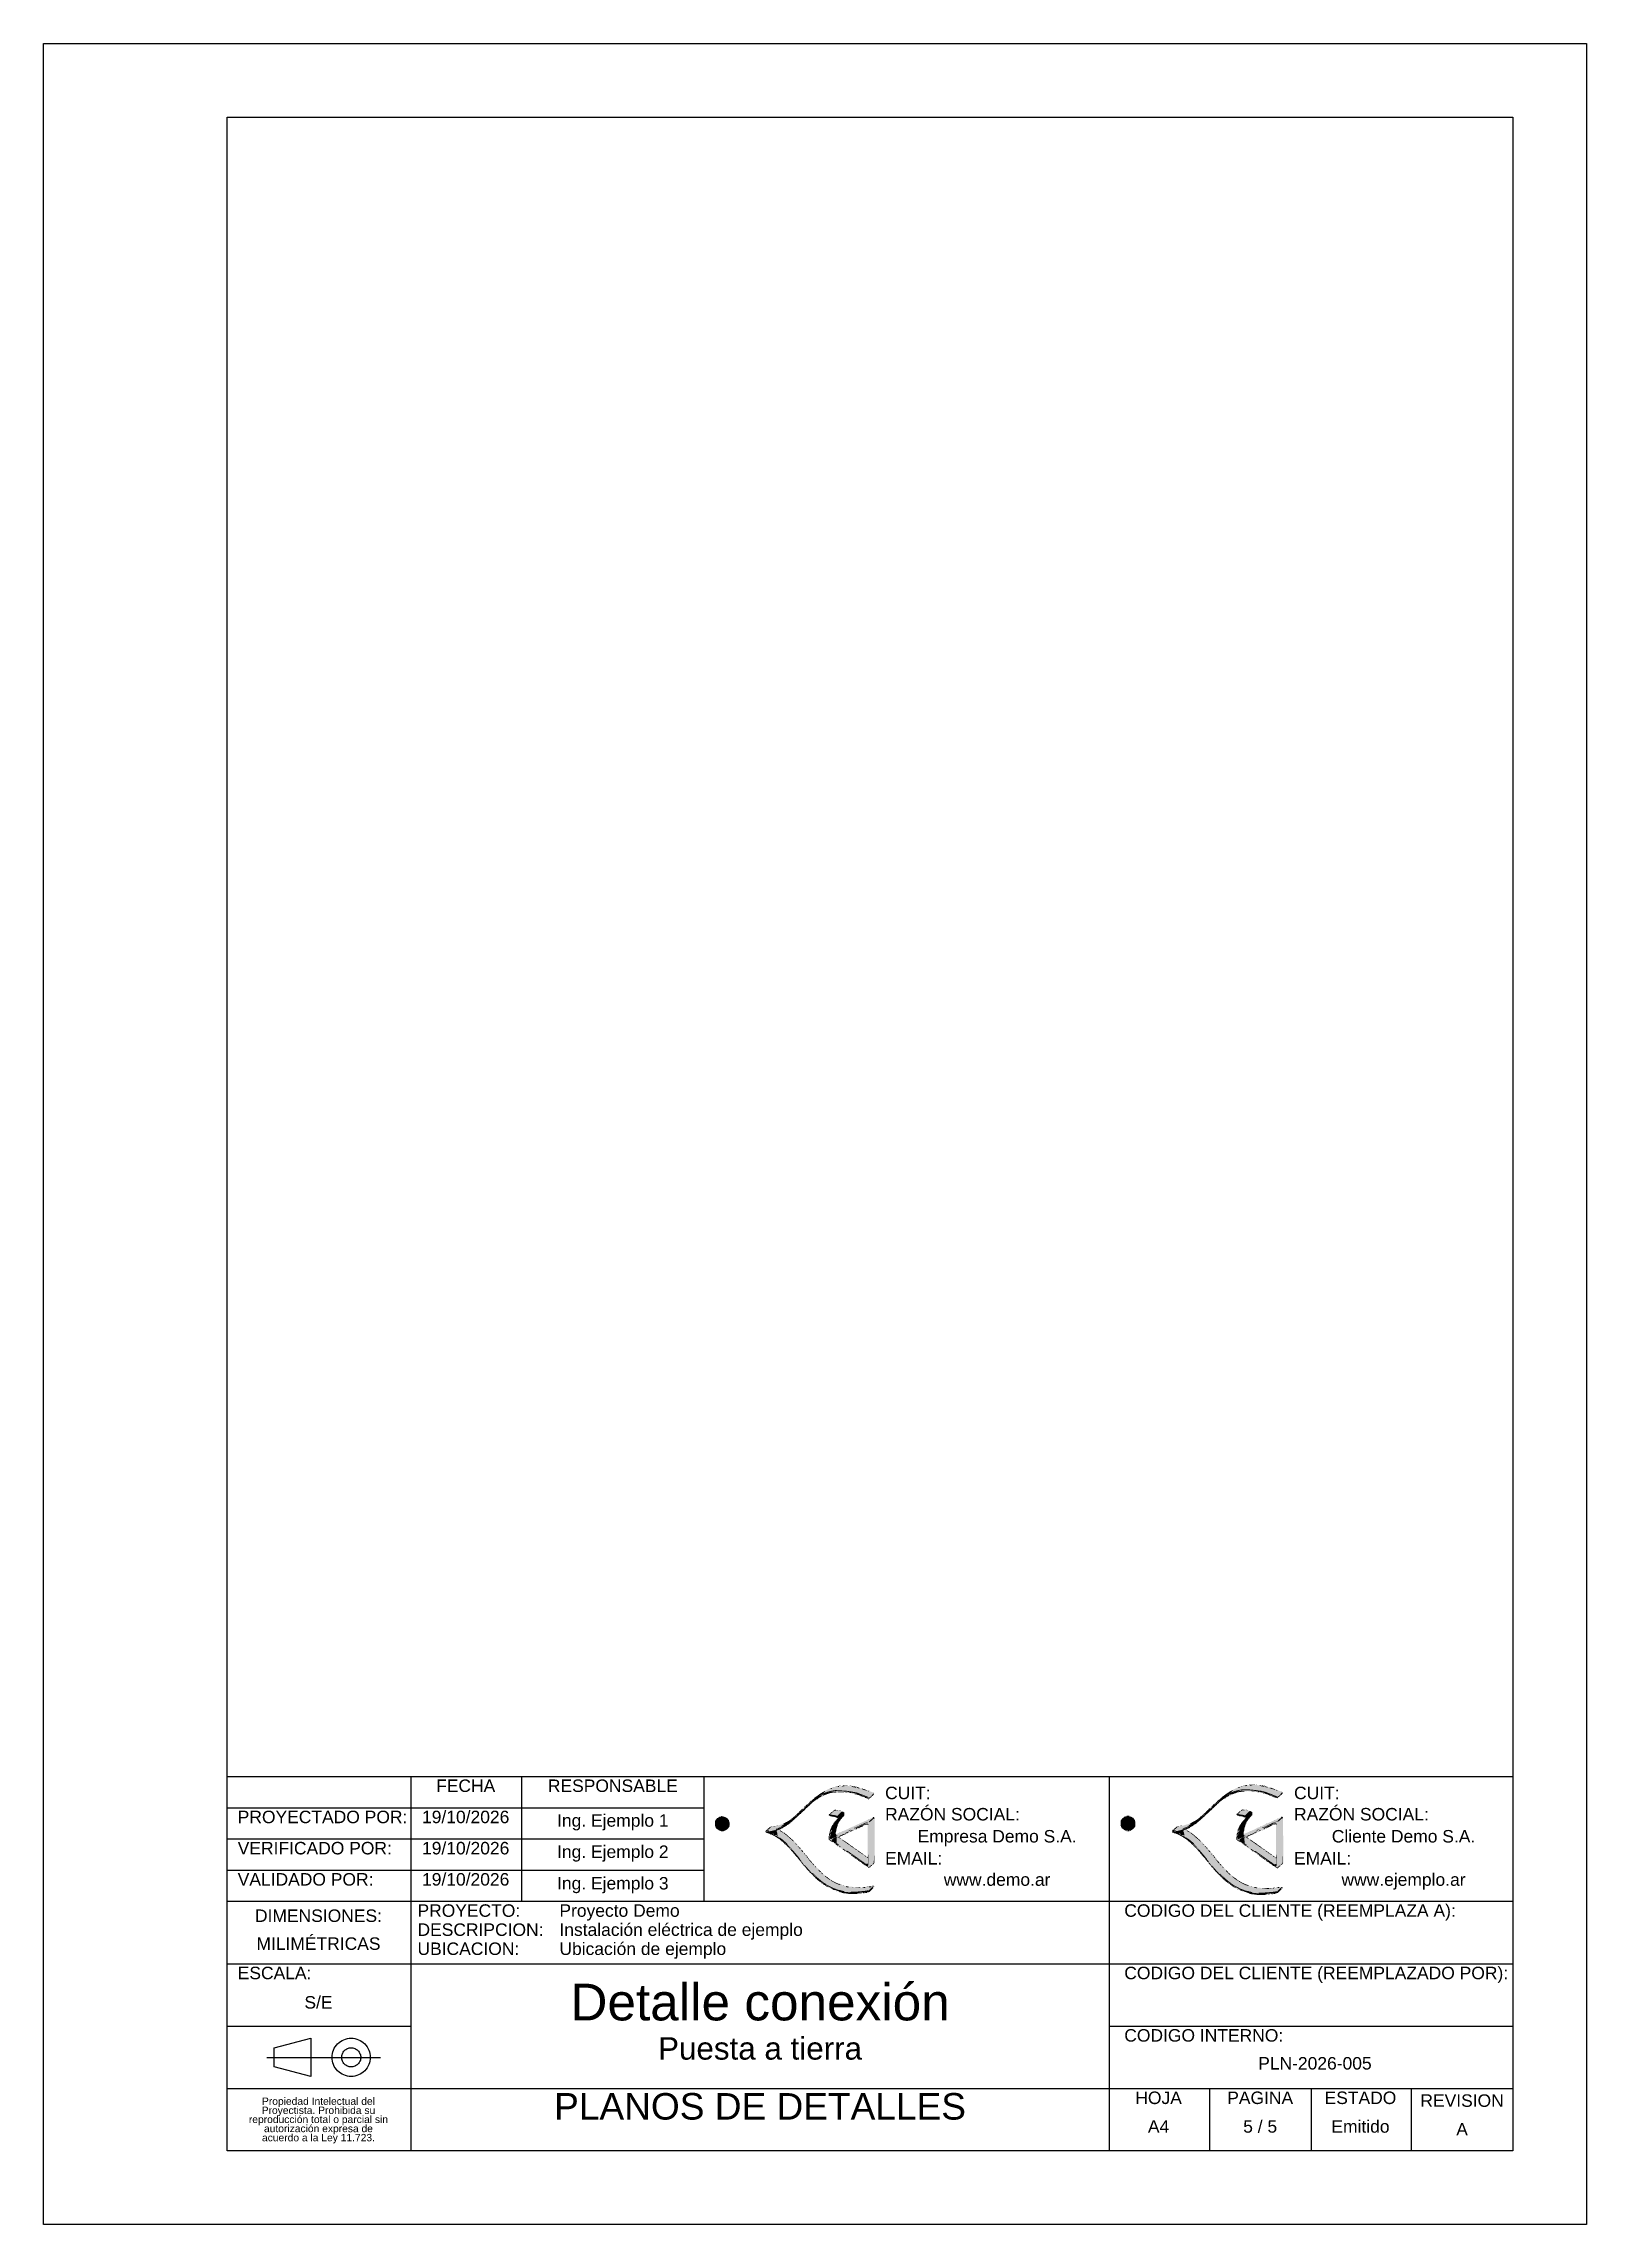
# Model space of a CAD drawing. Header units: millimetres. Extents: x 0 to 210, y 0 to 297.
import ezdxf
from ezdxf.enums import TextEntityAlignment as Align

# ---------------------------------------------------------------- set-up
doc = ezdxf.new("R2010")
doc.units = ezdxf.units.MM
doc.styles.add('ARIAL', font='arial.ttf')

msp = doc.modelspace()

# ---------------------------------------------------------------- texts
at = {"style": 'ARIAL'}
for s, height, p in [('FECHA', 1.7, (57.45, 58.38)), ('RESPONSABLE', 1.7, (77.48, 58.38)), ('19/10/2026', 1.7, (57.45, 54.13)), ('Ing. Ejemplo 1', 1.7, (77.48, 53.65)), ('Empresa Demo S.A.', 1.7, (129.79, 51.5)), ('Cliente Demo S.A.', 1.7, (185.11, 51.5)), ('19/10/2026', 1.7, (57.45, 49.88)), ('Ing. Ejemplo 2', 1.7, (77.48, 49.4)), ('19/10/2026', 1.7, (57.45, 45.63)), ('www.demo.ar', 1.7, (129.79, 45.6)), ('www.ejemplo.ar', 1.7, (185.11, 45.6)), ('Ing. Ejemplo 3', 1.7, (77.48, 45.1)), ('DIMENSIONES:', 1.7, (37.41, 40.68)), ('MILIMÉTRICAS', 1.7, (37.41, 36.88)), ('Detalle conexión', 5, (97.52, 26.28)), ('S/E', 1.7, (37.41, 28.88)), ('Puesta a tierra', 3.056, (97.52, 21.52)), ('PLN-2026-005', 1.7, (173.05, 20.58)), ('PLANOS DE DETALLES', 3.611, (97.52, 13.19)), ('HOJA', 1.7, (151.77, 15.88)), ('PAGINA', 1.7, (165.6, 15.88)), ('ESTADO', 1.7, (179.25, 15.88)), ('REVISION', 1.7, (193.08, 15.5)), ('A4', 1.7, (151.77, 11.98)), ('5 / 5', 1.7, (165.6, 11.98)), ('Emitido', 1.7, (179.25, 11.98)), ('A', 1.7, (193.08, 11.6))]:
    msp.add_text(s, height=height, dxfattribs=at).set_placement(p, align=Align.BOTTOM_CENTER)
for s, p in [('CUIT:', (114.54, 57.4)), ('CUIT:', (170.21, 57.4)), ('RAZÓN SOCIAL:', (114.54, 54.5)), ('RAZÓN SOCIAL:', (170.21, 54.5)), ('PROYECTADO POR:', (26.42, 54.13)), ('VERIFICADO POR:', (26.42, 49.88)), ('EMAIL:', (114.54, 48.5)), ('EMAIL:', (170.21, 48.5)), ('VALIDADO POR:', (26.42, 45.63)), ('PROYECTO:', (50.89, 41.38)), ('Proyecto Demo', (70.21, 41.38)), ('CODIGO DEL CLIENTE (REEMPLAZA A):', (147.1, 41.38)), ('DESCRIPCION:', (50.89, 38.78)), ('Instalación eléctrica de ejemplo', (70.21, 38.78)), ('UBICACION:', (50.89, 36.18)), ('Ubicación de ejemplo', (70.21, 36.18)), ('ESCALA:', (26.42, 32.88)), ('CODIGO DEL CLIENTE (REEMPLAZADO POR):', (147.1, 32.88)), ('CODIGO INTERNO:', (147.1, 24.38))]:
    msp.add_text(s, height=1.7, dxfattribs=at).set_placement(p, align=Align.BOTTOM_LEFT)
for s, p in [('reproducción total o parcial sin', (37.41, 14.3)), ('Proyectista. Prohibida su', (37.41, 15.54)), ('Propiedad Intelectual del', (37.41, 16.78)), ('acuerdo a la Ley 11.723.', (37.41, 11.82)), ('autorización expresa de', (37.41, 13.06))]:
    msp.add_text(s, height=1, dxfattribs=at).set_placement(p, align=Align.MIDDLE_CENTER)

# ---------------------------------------------------------------- hatches: boundary and pattern name
at = {"true_color": 0xb48539}
h = msp.add_hatch(color=7, dxfattribs=at)
h.paths.add_polyline_path([(109.33, 59.74), (107.81, 59.59), (107.66, 59.56), (107.51, 59.53), (107.36, 59.51), (107.34, 59.51), (107.32, 59.51), (107.29, 59.51), (107.3, 59.49), (107.31, 59.47), (107.32, 59.46), (107.24, 59.43), (107.17, 59.41), (107.09, 59.39), (107.04, 59.38), (107.01, 59.37), (106.97, 59.36), (106.91, 59.32), (106.88, 59.3), (106.82, 59.27), (106.3, 59.01), (105.8, 58.71), (105.32, 58.38), (105.27, 58.34), (105.21, 58.3), (105.16, 58.27), (105.14, 58.26), (105.12, 58.25), (105.1, 58.24), (105.09, 58.22), (105.07, 58.2), (105.05, 58.19), (105.02, 58.17), (104.99, 58.16), (104.95, 58.14), (104.91, 58.07), (104.87, 58.01), (104.82, 57.95), (104.79, 57.93), (104.77, 57.92), (104.74, 57.9), (104.7, 57.86), (104.65, 57.82), (104.61, 57.79), (104.57, 57.77), (104.54, 57.76), (104.51, 57.74), (104.5, 57.71), (104.49, 57.69), (104.48, 57.66), (104.42, 57.64), (104.37, 57.61), (104.31, 57.59), (104.28, 57.53), (104.25, 57.48), (104.16, 57.4), (104.15, 57.38), (104.13, 57.37), (104.12, 57.35), (104.06, 57.3), (104, 57.24), (103.93, 57.19), (103.86, 57.16), (103.8, 57.12), (103.76, 57.07), (103.74, 57.03), (103.72, 57.01), (103.69, 56.98), (103.63, 56.93), (103.58, 56.88), (103.53, 56.81), (103.52, 56.8), (103.52, 56.78), (103.51, 56.77), (103.49, 56.77), (103.48, 56.77), (103.46, 56.77), (103.44, 56.74), (103.41, 56.72), (103.39, 56.7), (103.34, 56.65), (103.29, 56.61), (103.23, 56.57), (103.19, 56.56), (103.17, 56.55), (103.16, 56.54), (103.16, 56.52), (103.16, 56.49), (103.16, 56.47), (103.14, 56.46), (103.11, 56.45), (103.09, 56.44), (103.07, 56.39), (103.05, 56.36), (103.02, 56.34), (102.97, 56.31), (102.91, 56.28), (102.86, 56.25), (102.83, 56.17), (102.78, 56.1), (102.64, 55.97), (102.6, 55.94), (102.56, 55.91), (102.51, 55.87), (102.47, 55.82), (102.43, 55.77), (102.38, 55.73), (102.33, 55.71), (102.3, 55.68), (102.27, 55.65), (102.22, 55.59), (102.18, 55.54), (102.11, 55.51), (102.1, 55.51), (102.08, 55.5), (102.07, 55.5), (101.99, 55.34), (101.78, 55.18), (101.25, 54.87), (101.23, 54.86), (101.2, 54.84), (101.17, 54.83), (100.52, 54.51), (99.84, 54.29), (99.12, 54.17), (99.11, 54.16), (99.09, 54.16), (99.07, 54.16), (99.04, 54.16), (99.01, 54.15), (98.98, 54.15), (98.92, 54.14), (98.88, 54.14), (98.83, 54.13), (98.79, 54.06), (98.74, 54), (98.67, 53.95), (98.62, 53.94), (98.59, 53.91), (98.56, 53.86), (98.52, 53.8), (98.48, 53.76), (98.42, 53.73), (98.4, 53.72), (98.38, 53.71), (98.36, 53.71), (98.36, 53.69), (98.36, 53.67), (98.36, 53.66), (98.32, 53.65), (98.3, 53.63), (98.26, 53.61), (98.24, 53.55), (98.24, 53.51), (98.23, 53.46), (98.27, 53.4), (98.3, 53.38), (98.34, 53.36), (98.66, 53.26), (98.98, 53.13), (99.28, 52.99), (99.3, 52.98), (99.31, 52.97), (99.33, 52.96), (99.38, 52.93), (99.44, 52.9), (99.49, 52.87), (99.51, 52.86), (99.53, 52.85), (99.54, 52.84), (99.63, 52.8), (99.71, 52.74), (99.78, 52.68), (99.82, 52.65), (99.84, 52.63), (99.88, 52.62), (99.91, 52.61), (99.94, 52.6), (99.98, 52.58), (100.05, 52.52), (100.12, 52.47), (100.2, 52.43), (100.23, 52.42), (100.24, 52.42), (100.25, 52.41), (100.24, 52.4), (100.23, 52.38), (100.23, 52.36), (100.28, 52.33), (100.34, 52.3), (100.4, 52.26), (100.42, 52.21), (100.44, 52.19), (100.46, 52.17), (100.58, 52.1), (100.69, 52.02), (100.78, 51.92), (100.82, 51.87), (100.87, 51.82), (100.92, 51.77), (100.97, 51.74), (101.02, 51.71), (101.06, 51.67), (101.15, 51.57), (101.25, 51.47), (101.35, 51.37), (101.41, 51.32), (101.45, 51.28), (101.49, 51.21), (101.5, 51.19), (101.51, 51.17), (101.52, 51.14), (101.54, 51.14), (101.55, 51.14), (101.57, 51.14), (101.57, 51.13), (101.57, 51.11), (101.57, 51.09), (101.64, 51.05), (101.7, 51.01), (101.74, 50.94), (101.74, 50.93), (101.74, 50.91), (101.74, 50.89), (101.8, 50.86), (101.83, 50.84), (101.86, 50.81), (101.89, 50.77), (101.93, 50.73), (101.97, 50.7), (101.98, 50.68), (102, 50.66), (102.02, 50.65), (102.05, 50.57), (102.09, 50.51), (102.16, 50.46), (102.2, 50.43), (102.22, 50.41), (102.23, 50.37), (102.24, 50.35), (102.24, 50.34), (102.24, 50.32), (102.26, 50.31), (102.27, 50.31), (102.29, 50.3), (102.31, 50.26), (102.32, 50.24), (102.34, 50.2), (102.4, 50.17), (102.44, 50.14), (102.47, 50.08), (102.48, 50.06), (102.48, 50.04), (102.49, 50.02), (102.53, 50.02), (102.55, 50.01), (102.58, 49.98), (102.6, 49.97), (102.61, 49.95), (102.63, 49.93), (102.66, 49.89), (102.69, 49.86), (102.71, 49.82), (102.72, 49.79), (102.73, 49.76), (102.74, 49.72), (102.76, 49.72), (102.79, 49.71), (102.81, 49.7), (102.81, 49.67), (102.81, 49.65), (102.81, 49.63), (102.84, 49.61), (102.86, 49.59), (102.89, 49.58), (102.9, 49.54), (102.92, 49.51), (102.94, 49.48), (102.97, 49.46), (103, 49.44), (103.04, 49.43), (103.04, 49.41), (103.05, 49.39), (103.05, 49.38), (103.06, 49.36), (103.06, 49.34), (103.06, 49.33), (103.09, 49.31), (103.11, 49.29), (103.14, 49.28), (103.16, 49.22), (103.18, 49.19), (103.23, 49.15), (103.25, 49.13), (103.27, 49.12), (103.29, 49.1), (103.29, 49.09), (103.29, 49.07), (103.29, 49.05), (103.34, 49.02), (103.39, 48.98), (103.44, 48.93), (103.45, 48.89), (103.47, 48.85), (103.49, 48.8), (103.51, 48.8), (103.54, 48.79), (103.56, 48.78), (103.56, 48.76), (103.56, 48.75), (103.56, 48.73), (103.63, 48.69), (103.67, 48.65), (103.71, 48.59), (103.73, 48.55), (103.73, 48.54), (103.73, 48.53), (103.76, 48.52), (103.78, 48.51), (103.81, 48.51), (103.84, 48.43), (103.87, 48.38), (103.94, 48.33), (103.99, 48.29), (104.01, 48.27), (104.03, 48.23), (104.03, 48.21), (104.03, 48.2), (104.03, 48.18), (104.06, 48.16), (104.08, 48.15), (104.11, 48.13), (104.14, 48.11), (104.17, 48.09), (104.21, 48.06), (104.23, 48.01), (104.26, 47.96), (104.28, 47.91), (104.34, 47.88), (104.39, 47.84), (104.45, 47.8), (104.47, 47.78), (104.49, 47.75), (104.52, 47.73), (104.58, 47.66), (104.64, 47.6), (104.7, 47.53), (104.74, 47.49), (104.77, 47.45), (104.8, 47.41), (104.89, 47.35), (104.96, 47.28), (105.03, 47.21), (105.06, 47.15), (105.09, 47.12), (105.14, 47.08), (105.19, 47.07), (105.22, 47.05), (105.25, 47.01), (105.27, 46.97), (105.28, 46.95), (105.3, 46.91), (105.33, 46.9), (105.35, 46.9), (105.38, 46.89), (105.38, 46.87), (105.38, 46.85), (105.38, 46.84), (105.39, 46.84), (105.41, 46.84), (105.43, 46.84), (105.5, 46.8), (105.56, 46.75), (105.6, 46.68), (105.61, 46.67), (105.62, 46.65), (105.63, 46.64), (105.64, 46.63), (105.66, 46.63), (105.67, 46.63), (105.71, 46.62), (105.74, 46.61), (105.77, 46.59), (105.78, 46.58), (105.8, 46.57), (105.81, 46.56), (105.82, 46.54), (105.84, 46.53), (105.86, 46.52), (105.89, 46.5), (105.92, 46.47), (105.95, 46.45), (105.98, 46.42), (106, 46.42), (106, 46.41), (106.06, 46.37), (106.11, 46.33), (106.17, 46.29), (106.24, 46.24), (106.31, 46.19), (106.38, 46.13), (106.4, 46.12), (106.41, 46.1), (106.42, 46.09), (106.45, 46.08), (106.47, 46.07), (106.5, 46.07), (106.5, 46.05), (106.5, 46.03), (106.5, 46.02), (106.57, 46.01), (106.61, 46), (106.66, 45.97), (106.71, 45.93), (106.76, 45.9), (106.82, 45.87), (106.93, 45.83), (107.05, 45.78), (107.16, 45.72), (107.35, 45.63), (107.55, 45.54), (107.76, 45.46), (107.78, 45.46), (107.8, 45.45), (107.82, 45.44), (109.09, 45.14), (110.37, 45.05), (111.68, 45.14), (111.7, 45.14), (111.71, 45.14), (111.73, 45.14), (111.96, 45.18), (112.19, 45.22), (112.42, 45.27), (112.42, 45.28), (112.42, 45.29), (112.42, 45.29), (112.44, 45.3), (112.45, 45.31), (112.47, 45.32), (112.48, 45.34), (112.49, 45.35), (112.5, 45.37), (112.51, 45.37), (112.53, 45.37), (112.55, 45.37), (112.55, 45.39), (112.55, 45.4), (112.55, 45.42), (112.58, 45.45), (112.61, 45.48), (112.64, 45.51), (112.66, 45.53), (112.67, 45.54), (112.68, 45.55), (112.74, 45.6), (112.8, 45.65), (112.87, 45.68), (112.89, 45.69), (112.9, 45.69), (112.92, 45.69), (112.94, 45.72), (112.95, 45.74), (112.97, 45.77), (113.01, 45.81), (113.04, 45.89), (113.07, 46.04), (112.92, 46.06), (112.78, 46.06), (112.63, 46.04), (111.79, 45.9), (110.93, 45.85), (110.08, 45.92), (110.08, 45.93), (110.08, 45.95), (110.08, 45.97), (109.99, 45.98), (109.9, 45.99), (109.81, 45.99), (109.31, 46.03), (108.81, 46.16), (108.33, 46.34), (108.31, 46.35), (108.29, 46.36), (108.26, 46.36), (108.08, 46.44), (107.89, 46.53), (107.71, 46.62), (107.66, 46.64), (107.62, 46.66), (107.57, 46.69), (107.55, 46.7), (107.54, 46.71), (107.53, 46.71), (107.5, 46.72), (107.47, 46.74), (107.44, 46.75), (107.36, 46.8), (107.29, 46.84), (107.23, 46.9), (107.18, 46.95), (107.15, 46.97), (107.09, 46.99), (107.04, 47.01), (107.01, 47.03), (106.97, 47.06), (106.94, 47.09), (106.93, 47.1), (106.92, 47.11), (106.87, 47.13), (106.83, 47.15), (106.8, 47.18), (106.76, 47.22), (106.73, 47.25), (106.67, 47.29), (106.59, 47.34), (106.52, 47.39), (106.46, 47.45), (106.44, 47.47), (106.42, 47.49), (106.4, 47.51), (106.37, 47.53), (106.35, 47.54), (106.32, 47.56), (106.3, 47.58), (106.27, 47.61), (106.25, 47.63), (106.2, 47.66), (106.15, 47.69), (106.11, 47.73), (106.08, 47.77), (106.06, 47.79), (106.03, 47.82), (106.01, 47.83), (105.99, 47.85), (105.97, 47.86), (105.93, 47.9), (105.89, 47.94), (105.85, 47.98), (105.83, 47.99), (105.82, 48), (105.8, 48.01), (105.8, 48.02), (105.8, 48.04), (105.8, 48.06), (105.75, 48.09), (105.7, 48.13), (105.66, 48.18), (105.6, 48.25), (105.53, 48.33), (105.46, 48.4), (105.44, 48.42), (105.42, 48.44), (105.4, 48.46), (105.39, 48.47), (105.37, 48.49), (105.35, 48.51), (105.32, 48.52), (105.29, 48.53), (105.25, 48.56), (105.22, 48.63), (105.18, 48.7), (105.12, 48.76), (105.07, 48.79), (105.03, 48.83), (105, 48.88), (104.99, 48.9), (104.99, 48.91), (104.98, 48.93), (104.96, 48.93), (104.95, 48.93), (104.93, 48.93), (104.91, 48.97), (104.89, 48.99), (104.85, 49.03), (104.79, 49.08), (104.73, 49.13), (104.69, 49.21), (104.69, 49.22), (104.68, 49.24), (104.68, 49.25), (104.66, 49.26), (104.63, 49.27), (104.61, 49.28), (104.58, 49.34), (104.56, 49.39), (104.5, 49.43), (104.47, 49.45), (104.45, 49.47), (104.44, 49.5), (104.44, 49.52), (104.43, 49.54), (104.43, 49.55), (104.41, 49.55), (104.4, 49.55), (104.38, 49.55), (104.37, 49.57), (104.37, 49.58), (104.36, 49.6), (104.35, 49.63), (104.34, 49.65), (104.33, 49.68), (104.27, 49.71), (104.22, 49.74), (104.19, 49.8), (104.19, 49.82), (104.19, 49.83), (104.18, 49.85), (104.17, 49.86), (104.15, 49.87), (104.13, 49.87), (104.12, 49.88), (104.1, 49.89), (104.08, 49.9), (104.07, 49.96), (104.05, 50.01), (104.02, 50.06), (104, 50.08), (103.98, 50.1), (103.96, 50.13), (103.92, 50.18), (103.87, 50.23), (103.8, 50.28), (103.79, 50.28), (103.77, 50.29), (103.76, 50.3), (103.75, 50.32), (103.74, 50.35), (103.73, 50.37), (103.71, 50.39), (103.68, 50.41), (103.66, 50.42), (103.66, 50.45), (103.66, 50.47), (103.66, 50.5), (103.63, 50.5), (103.61, 50.51), (103.59, 50.52), (103.58, 50.55), (103.57, 50.57), (103.57, 50.57), (103.57, 50.59), (103.56, 50.6), (103.56, 50.62), (103.54, 50.62), (103.53, 50.62), (103.51, 50.62), (103.51, 50.64), (103.51, 50.65), (103.51, 50.67), (103.48, 50.72), (103.44, 50.76), (103.4, 50.8), (103.36, 50.83), (103.32, 50.86), (103.29, 50.89), (103.25, 50.98), (103.2, 51.05), (103.14, 51.12), (103.03, 51.19), (102.94, 51.27), (102.86, 51.37), (102.83, 51.44), (102.79, 51.5), (102.72, 51.56), (102.68, 51.58), (102.66, 51.6), (102.65, 51.64), (102.64, 51.69), (102.61, 51.73), (102.54, 51.79), (102.51, 51.8), (102.49, 51.81), (102.47, 51.82), (102.44, 51.89), (102.4, 51.96), (102.34, 52.01), (102.28, 52.05), (102.23, 52.09), (102.19, 52.14), (102.18, 52.16), (102.17, 52.17), (102.17, 52.19), (102.11, 52.21), (102.08, 52.23), (102.03, 52.29), (101.98, 52.34), (101.95, 52.38), (101.92, 52.41), (101.88, 52.45), (101.83, 52.48), (101.79, 52.51), (101.75, 52.55), (101.71, 52.6), (101.67, 52.64), (101.61, 52.67), (101.59, 52.69), (101.56, 52.72), (101.47, 52.79), (101.38, 52.87), (101.29, 52.94), (101.23, 52.99), (101.17, 53.04), (101.12, 53.1), (101.08, 53.14), (101.05, 53.17), (101.01, 53.19), (100.96, 53.2), (100.93, 53.22), (100.9, 53.26), (100.86, 53.3), (100.83, 53.32), (100.79, 53.34), (100.77, 53.35), (100.75, 53.36), (100.75, 53.36), (100.75, 53.38), (100.75, 53.39), (100.75, 53.41), (100.65, 53.44), (100.55, 53.49), (100.46, 53.54), (100.44, 53.55), (100.42, 53.56), (100.41, 53.57), (100.31, 53.63), (100.22, 53.69), (100.13, 53.76), (100.23, 53.8), (100.33, 53.85), (100.43, 53.9), (100.45, 53.91), (100.47, 53.92), (100.48, 53.92), (100.57, 53.97), (100.66, 54.03), (100.75, 54.08), (100.85, 54.14), (100.94, 54.2), (101.05, 54.24), (101.07, 54.25), (101.1, 54.25), (101.12, 54.25), (101.12, 54.27), (101.12, 54.29), (101.12, 54.3), (101.19, 54.36), (101.27, 54.41), (101.35, 54.46), (101.38, 54.47), (101.41, 54.49), (101.44, 54.5), (101.48, 54.54), (101.51, 54.57), (101.54, 54.6), (101.58, 54.62), (101.61, 54.64), (101.64, 54.65), (101.65, 54.68), (101.66, 54.7), (101.67, 54.73), (101.76, 54.77), (101.84, 54.83), (101.92, 54.9), (101.94, 54.94), (101.97, 54.97), (101.99, 55), (102.05, 55.03), (102.1, 55.07), (102.15, 55.11), (102.19, 55.15), (102.21, 55.17), (102.22, 55.18), (102.26, 55.21), (102.3, 55.24), (102.34, 55.28), (102.38, 55.32), (102.42, 55.37), (102.47, 55.4), (102.5, 55.42), (102.54, 55.44), (102.59, 55.47), (102.63, 55.55), (102.69, 55.62), (102.75, 55.69), (102.77, 55.7), (102.78, 55.71), (102.8, 55.73), (102.87, 55.79), (102.95, 55.85), (103.03, 55.9), (103.05, 55.91), (103.07, 55.92), (103.09, 55.92), (103.11, 55.98), (103.12, 56), (103.14, 56.03), (103.16, 56.05), (103.17, 56.06), (103.19, 56.07), (103.2, 56.09), (103.22, 56.11), (103.24, 56.13), (103.27, 56.16), (103.29, 56.18), (103.3, 56.19), (103.35, 56.24), (103.4, 56.28), (103.47, 56.31), (103.51, 56.33), (103.55, 56.36), (103.59, 56.4), (103.59, 56.41), (103.59, 56.43), (103.59, 56.44), (103.6, 56.44), (103.62, 56.44), (103.64, 56.44), (103.68, 56.55), (103.74, 56.62), (103.83, 56.68), (103.9, 56.72), (103.96, 56.76), (104.01, 56.82), (104.03, 56.86), (104.05, 56.89), (104.08, 56.94), (104.15, 56.97), (104.2, 56.99), (104.25, 57.04), (104.29, 57.11), (104.34, 57.17), (104.41, 57.21), (104.46, 57.22), (104.5, 57.25), (104.53, 57.29), (104.53, 57.31), (104.53, 57.32), (104.53, 57.34), (104.57, 57.37), (104.61, 57.41), (104.65, 57.44), (104.66, 57.45), (104.68, 57.46), (104.7, 57.48), (104.75, 57.52), (104.8, 57.56), (104.85, 57.6), (104.87, 57.61), (104.89, 57.63), (104.9, 57.64), (104.95, 57.68), (105, 57.71), (105.05, 57.75), (105.07, 57.77), (105.08, 57.77), (105.09, 57.78), (105.17, 57.84), (105.26, 57.88), (105.35, 57.92), (105.38, 57.93), (105.4, 57.93), (105.43, 57.94), (105.43, 57.96), (105.43, 57.97), (105.43, 57.99), (105.51, 58.05), (105.59, 58.1), (105.69, 58.13), (105.71, 58.13), (105.73, 58.14), (105.75, 58.14), (105.74, 58.16), (105.73, 58.19), (105.73, 58.21), (105.76, 58.21), (105.8, 58.22), (105.86, 58.25), (106.3, 58.46), (106.75, 58.63), (107.22, 58.77), (107.25, 58.77), (107.27, 58.78), (107.29, 58.78), (108.62, 58.91), (109.95, 58.74), (111.23, 58.36), (111.23, 58.34), (111.23, 58.33), (111.23, 58.31), (111.39, 58.3), (111.54, 58.25), (111.82, 58.14), (111.82, 58.12), (111.82, 58.1), (111.82, 58.09), (111.88, 58.08), (111.94, 58.06), (112, 58.05), (112.09, 58.02), (112.18, 57.99), (112.27, 57.97), (112.34, 57.97), (112.39, 57.98), (112.45, 58.01), (112.48, 58.06), (112.52, 58.1), (112.57, 58.13), (112.59, 58.13), (112.6, 58.13), (112.62, 58.14), (112.67, 58.22), (112.72, 58.28), (112.79, 58.34), (112.81, 58.35), (112.83, 58.35), (112.84, 58.36), (112.95, 58.47), (113.02, 58.59), (113.07, 58.73), (113.04, 58.74), (113.03, 58.75), (113.03, 58.75), (113.01, 58.76), (112.99, 58.76), (112.97, 58.77), (112.93, 58.78), (112.9, 58.79), (112.87, 58.81), (112.85, 58.83), (112.84, 58.84), (112.82, 58.86), (112.77, 58.88), (112.72, 58.89), (112.67, 58.91), (112.64, 58.92), (112.61, 58.93), (112.59, 58.94), (112.5, 58.97), (112.41, 59), (112.33, 59.04), (110.86, 59.51)])
h.paths.add_polyline_path([(109.74, 45.97), (109.8, 45.97), (109.86, 45.97), (109.86, 45.96), (109.86, 45.95), (109.86, 45.94), (109.8, 45.94), (109.74, 45.94), (109.68, 45.94), (109.68, 45.95), (109.68, 45.96), (109.68, 45.97)])
at = {"true_color": 0xab8346}
for points in [[(112.33, 59.04), (110.86, 59.51), (109.33, 59.74), (107.81, 59.59), (107.66, 59.56), (107.51, 59.53), (107.36, 59.51), (107.34, 59.51), (107.32, 59.51), (107.29, 59.51), (107.3, 59.49), (107.31, 59.47), (107.32, 59.46), (107.24, 59.43), (107.17, 59.41), (107.09, 59.39), (107.04, 59.38), (107.01, 59.37), (106.97, 59.36), (106.91, 59.32), (106.88, 59.3), (106.82, 59.27), (106.3, 59.01), (105.8, 58.71), (105.32, 58.38), (105.27, 58.34), (105.21, 58.3), (105.16, 58.27), (105.14, 58.26), (105.12, 58.25), (105.1, 58.24), (105.09, 58.22), (105.07, 58.2), (105.05, 58.19), (105.02, 58.17), (104.99, 58.16), (104.95, 58.14), (104.91, 58.07), (104.87, 58.01), (104.82, 57.95), (104.79, 57.93), (104.77, 57.92), (104.74, 57.9), (104.7, 57.86), (104.65, 57.82), (104.61, 57.79), (104.57, 57.77), (104.54, 57.76), (104.51, 57.74), (104.5, 57.71), (104.49, 57.69), (104.48, 57.66), (104.42, 57.64), (104.37, 57.61), (104.31, 57.59), (104.28, 57.53), (104.25, 57.48), (104.16, 57.4), (104.15, 57.38), (104.13, 57.37), (104.12, 57.35), (104.06, 57.3), (104, 57.24), (103.93, 57.19), (103.86, 57.16), (103.8, 57.12), (103.76, 57.07), (103.74, 57.03), (103.72, 57.01), (103.69, 56.98), (103.63, 56.93), (103.58, 56.88), (103.53, 56.81), (103.52, 56.8), (103.52, 56.78), (103.51, 56.77), (103.49, 56.77), (103.48, 56.77), (103.46, 56.77), (103.44, 56.74), (103.41, 56.72), (103.39, 56.7), (103.34, 56.65), (103.29, 56.61), (103.23, 56.57), (103.19, 56.56), (103.17, 56.55), (103.16, 56.54), (103.16, 56.52), (103.16, 56.49), (103.16, 56.47), (103.14, 56.46), (103.11, 56.45), (103.09, 56.44), (103.07, 56.39), (103.05, 56.36), (103.02, 56.34), (102.97, 56.31), (102.91, 56.28), (102.86, 56.25), (102.83, 56.17), (102.78, 56.1), (102.64, 55.97), (102.6, 55.94), (102.56, 55.91), (102.51, 55.87), (102.47, 55.82), (102.43, 55.77), (102.38, 55.73), (102.33, 55.71), (102.3, 55.68), (102.27, 55.65), (102.22, 55.59), (102.18, 55.54), (102.11, 55.51), (102.1, 55.51), (102.08, 55.5), (102.07, 55.5), (101.99, 55.34), (101.78, 55.18), (101.25, 54.87), (101.23, 54.86), (101.2, 54.84), (101.17, 54.83), (100.52, 54.51), (99.84, 54.29), (99.12, 54.17), (99.11, 54.16), (99.09, 54.16), (99.07, 54.16), (99.04, 54.16), (99.01, 54.15), (98.98, 54.15), (98.92, 54.14), (98.88, 54.14), (98.83, 54.13), (98.79, 54.06), (98.74, 54), (98.67, 53.95), (98.62, 53.94), (98.59, 53.91), (98.56, 53.86), (98.52, 53.8), (98.48, 53.76), (98.42, 53.73), (98.4, 53.72), (98.38, 53.71), (98.36, 53.71), (98.36, 53.69), (98.36, 53.67), (98.36, 53.66), (98.32, 53.65), (98.3, 53.63), (98.26, 53.61), (98.24, 53.55), (98.24, 53.51), (98.23, 53.46), (98.27, 53.4), (98.3, 53.38), (98.34, 53.36), (98.66, 53.26), (98.98, 53.13), (99.28, 52.99), (99.3, 52.98), (99.31, 52.97), (99.33, 52.96), (99.38, 52.93), (99.44, 52.9), (99.49, 52.87), (99.51, 52.86), (99.53, 52.85), (99.54, 52.84), (99.63, 52.8), (99.71, 52.74), (99.78, 52.68), (99.82, 52.65), (99.84, 52.63), (99.88, 52.62), (99.91, 52.61), (99.94, 52.6), (99.98, 52.58), (100.05, 52.52), (100.12, 52.47), (100.2, 52.43), (100.23, 52.42), (100.24, 52.42), (100.25, 52.41), (100.24, 52.4), (100.23, 52.38), (100.23, 52.36), (100.28, 52.33), (100.34, 52.3), (100.4, 52.26), (100.42, 52.21), (100.44, 52.19), (100.46, 52.17), (100.58, 52.1), (100.69, 52.02), (100.78, 51.92), (100.82, 51.87), (100.87, 51.82), (100.92, 51.77), (100.97, 51.74), (101.02, 51.71), (101.06, 51.67), (101.15, 51.57), (101.25, 51.47), (101.35, 51.37), (101.41, 51.32), (101.45, 51.28), (101.49, 51.21), (101.5, 51.19), (101.51, 51.17), (101.52, 51.14), (101.54, 51.14), (101.55, 51.14), (101.57, 51.14), (101.57, 51.13), (101.57, 51.11), (101.57, 51.09), (101.64, 51.05), (101.7, 51.01), (101.74, 50.94), (101.74, 50.93), (101.74, 50.91), (101.74, 50.89), (101.8, 50.86), (101.83, 50.84), (101.86, 50.81), (101.89, 50.77), (101.93, 50.73), (101.97, 50.7), (101.98, 50.68), (102, 50.66), (102.02, 50.65), (102.05, 50.57), (102.09, 50.51), (102.16, 50.46), (102.2, 50.43), (102.22, 50.41), (102.23, 50.37), (102.24, 50.35), (102.24, 50.34), (102.24, 50.32), (102.26, 50.31), (102.27, 50.31), (102.29, 50.3), (102.31, 50.26), (102.32, 50.24), (102.34, 50.2), (102.4, 50.17), (102.44, 50.14), (102.47, 50.08), (102.48, 50.06), (102.48, 50.04), (102.49, 50.02), (102.53, 50.02), (102.55, 50.01), (102.58, 49.98), (102.6, 49.97), (102.61, 49.95), (102.63, 49.93), (102.66, 49.89), (102.69, 49.86), (102.71, 49.82), (102.72, 49.79), (102.73, 49.76), (102.74, 49.72), (102.76, 49.72), (102.79, 49.71), (102.81, 49.7), (102.81, 49.67), (102.81, 49.65), (102.81, 49.63), (102.84, 49.61), (102.86, 49.59), (102.89, 49.58), (102.9, 49.54), (102.92, 49.51), (102.94, 49.48), (102.97, 49.46), (103, 49.44), (103.04, 49.43), (103.04, 49.41), (103.05, 49.39), (103.05, 49.38), (103.06, 49.36), (103.06, 49.34), (103.06, 49.33), (103.09, 49.31), (103.11, 49.29), (103.14, 49.28), (103.16, 49.22), (103.18, 49.19), (103.23, 49.15), (103.25, 49.13), (103.27, 49.12), (103.29, 49.1), (103.29, 49.09), (103.29, 49.07), (103.29, 49.05), (103.34, 49.02), (103.39, 48.98), (103.44, 48.93), (103.45, 48.89), (103.47, 48.85), (103.49, 48.8), (103.51, 48.8), (103.54, 48.79), (103.56, 48.78), (103.56, 48.76), (103.56, 48.75), (103.56, 48.73), (103.63, 48.69), (103.67, 48.65), (103.71, 48.59), (103.73, 48.55), (103.73, 48.54), (103.73, 48.53), (103.76, 48.52), (103.78, 48.51), (103.81, 48.51), (103.84, 48.43), (103.87, 48.38), (103.94, 48.33), (103.99, 48.29), (104.01, 48.27), (104.03, 48.23), (104.03, 48.21), (104.03, 48.2), (104.03, 48.18), (104.06, 48.16), (104.08, 48.15), (104.11, 48.13), (104.14, 48.11), (104.17, 48.09), (104.21, 48.06), (104.23, 48.01), (104.26, 47.96), (104.28, 47.91), (104.34, 47.88), (104.39, 47.84), (104.45, 47.8), (104.47, 47.78), (104.49, 47.75), (104.52, 47.73), (104.58, 47.66), (104.64, 47.6), (104.7, 47.53), (104.74, 47.49), (104.77, 47.45), (104.8, 47.41), (104.89, 47.35), (104.96, 47.28), (105.03, 47.21), (105.06, 47.15), (105.09, 47.12), (105.14, 47.08), (105.19, 47.07), (105.22, 47.05), (105.25, 47.01), (105.27, 46.97), (105.28, 46.95), (105.3, 46.91), (105.33, 46.9), (105.35, 46.9), (105.38, 46.89), (105.38, 46.87), (105.38, 46.85), (105.38, 46.84), (105.39, 46.84), (105.41, 46.84), (105.43, 46.84), (105.5, 46.8), (105.56, 46.75), (105.6, 46.68), (105.61, 46.67), (105.62, 46.65), (105.63, 46.64), (105.64, 46.63), (105.66, 46.63), (105.67, 46.63), (105.71, 46.62), (105.74, 46.61), (105.77, 46.59), (105.78, 46.58), (105.8, 46.57), (105.81, 46.56), (105.82, 46.54), (105.84, 46.53), (105.86, 46.52), (105.89, 46.5), (105.92, 46.47), (105.95, 46.45), (105.98, 46.42), (106, 46.42), (106, 46.41), (106.06, 46.37), (106.11, 46.33), (106.17, 46.29), (106.24, 46.24), (106.31, 46.19), (106.38, 46.13), (106.4, 46.12), (106.41, 46.1), (106.42, 46.09), (106.45, 46.08), (106.47, 46.07), (106.5, 46.07), (106.5, 46.05), (106.5, 46.03), (106.5, 46.02), (106.57, 46.01), (106.61, 46), (106.66, 45.97), (106.71, 45.93), (106.76, 45.9), (106.82, 45.87), (106.93, 45.83), (107.05, 45.78), (107.16, 45.72), (107.35, 45.63), (107.55, 45.54), (107.76, 45.46), (107.78, 45.46), (107.8, 45.45), (107.82, 45.44), (109.09, 45.14), (110.37, 45.05), (111.68, 45.14), (111.7, 45.14), (111.71, 45.14), (111.73, 45.14), (111.96, 45.18), (112.19, 45.22), (112.42, 45.27), (112.43, 45.31), (112.44, 45.35), (112.45, 45.39), (112.41, 45.39), (112.38, 45.38), (112.35, 45.37), (112.35, 45.39), (112.35, 45.4), (112.35, 45.42), (112.33, 45.4), (112.31, 45.39), (112.3, 45.37), (112.27, 45.37), (112.24, 45.37), (112.21, 45.37), (112.13, 45.37), (112.06, 45.37), (111.99, 45.36), (111.45, 45.27), (110.91, 45.22), (110.37, 45.21), (110.34, 45.21), (110.31, 45.21), (110.28, 45.21), (109.94, 45.21), (109.61, 45.22), (109.28, 45.26), (109.25, 45.26), (109.22, 45.27), (109.19, 45.27), (108.89, 45.31), (108.59, 45.36), (108.3, 45.44), (108.25, 45.46), (108.2, 45.47), (108.15, 45.49), (107.16, 45.88), (106.23, 46.41), (105.39, 47.06), (105.34, 47.1), (105.3, 47.14), (105.25, 47.18), (105.15, 47.27), (105.05, 47.36), (104.96, 47.45), (104.94, 47.47), (104.92, 47.49), (104.91, 47.51), (104.8, 47.61), (104.69, 47.72), (104.59, 47.83), (104.53, 47.91), (104.46, 47.98), (104.39, 48.05), (104.25, 48.2), (104.12, 48.35), (103.99, 48.5), (103.92, 48.58), (103.85, 48.66), (103.78, 48.75), (103.77, 48.76), (103.76, 48.77), (103.75, 48.79), (103.7, 48.84), (103.66, 48.9), (103.61, 48.95), (103.43, 49.17), (103.24, 49.39), (103.07, 49.61), (102.96, 49.74), (102.86, 49.86), (102.76, 49.98), (102.66, 50.09), (102.57, 50.2), (102.48, 50.31), (102.38, 50.44), (102.27, 50.56), (102.16, 50.69), (102.07, 50.79), (101.98, 50.89), (101.9, 50.99), (101.84, 51.07), (101.77, 51.14), (101.7, 51.21), (101.64, 51.27), (101.58, 51.33), (101.53, 51.4), (101.48, 51.45), (101.44, 51.5), (101.38, 51.54), (101.34, 51.58), (101.31, 51.61), (101.26, 51.65), (101.12, 51.79), (100.97, 51.94), (100.81, 52.08), (100.79, 52.1), (100.78, 52.11), (100.77, 52.11), (100.28, 52.51), (99.76, 52.86), (99.21, 53.17), (99.19, 53.18), (99.17, 53.19), (99.15, 53.2), (99.12, 53.22), (99.1, 53.23), (99.09, 53.23), (99.04, 53.26), (99.01, 53.29), (98.99, 53.33), (98.98, 53.37), (98.99, 53.39), (99, 53.42), (99.04, 53.45), (99.08, 53.46), (99.14, 53.48), (99.23, 53.5), (99.34, 53.54), (99.55, 53.61), (99.69, 53.66), (99.83, 53.7), (99.98, 53.72), (100.07, 53.74), (100.15, 53.76), (100.23, 53.8), (100.26, 53.81), (100.28, 53.82), (100.3, 53.83), (100.45, 53.91), (100.6, 53.99), (100.75, 54.08), (100.85, 54.14), (100.94, 54.2), (101.05, 54.24), (101.07, 54.25), (101.1, 54.25), (101.12, 54.25), (101.12, 54.27), (101.12, 54.29), (101.12, 54.3), (101.19, 54.36), (101.27, 54.41), (101.35, 54.46), (101.38, 54.47), (101.41, 54.49), (101.44, 54.5), (101.48, 54.54), (101.51, 54.57), (101.54, 54.6), (101.58, 54.62), (101.61, 54.64), (101.64, 54.65), (101.65, 54.68), (101.66, 54.7), (101.67, 54.73), (101.76, 54.77), (101.84, 54.83), (101.92, 54.9), (101.94, 54.94), (101.97, 54.97), (101.99, 55), (102.05, 55.03), (102.1, 55.07), (102.15, 55.11), (102.19, 55.15), (102.21, 55.17), (102.22, 55.18), (102.26, 55.21), (102.3, 55.24), (102.34, 55.28), (102.38, 55.32), (102.42, 55.37), (102.47, 55.4), (102.5, 55.42), (102.54, 55.44), (102.59, 55.47), (102.63, 55.55), (102.69, 55.62), (102.75, 55.69), (102.77, 55.7), (102.78, 55.71), (102.8, 55.73), (102.87, 55.79), (102.95, 55.85), (103.03, 55.9), (103.05, 55.91), (103.07, 55.92), (103.09, 55.92), (103.11, 55.98), (103.12, 56), (103.14, 56.03), (103.16, 56.05), (103.17, 56.06), (103.19, 56.07), (103.2, 56.09), (103.22, 56.11), (103.24, 56.13), (103.27, 56.16), (103.29, 56.18), (103.3, 56.19), (103.35, 56.24), (103.4, 56.28), (103.47, 56.31), (103.51, 56.33), (103.55, 56.36), (103.59, 56.4), (103.59, 56.41), (103.59, 56.43), (103.59, 56.44), (103.6, 56.44), (103.62, 56.44), (103.64, 56.44), (103.68, 56.55), (103.74, 56.62), (103.83, 56.68), (103.9, 56.72), (103.96, 56.76), (104.01, 56.82), (104.03, 56.86), (104.05, 56.89), (104.08, 56.94), (104.15, 56.97), (104.2, 56.99), (104.25, 57.04), (104.29, 57.11), (104.34, 57.17), (104.41, 57.21), (104.46, 57.22), (104.5, 57.25), (104.53, 57.29), (104.53, 57.31), (104.53, 57.32), (104.53, 57.34), (104.57, 57.37), (104.61, 57.41), (104.65, 57.44), (104.66, 57.45), (104.68, 57.46), (104.7, 57.48), (104.75, 57.52), (104.8, 57.56), (104.85, 57.6), (104.87, 57.61), (104.89, 57.63), (104.9, 57.64), (104.95, 57.68), (105, 57.71), (105.05, 57.75), (105.07, 57.77), (105.08, 57.77), (105.09, 57.78), (105.17, 57.84), (105.26, 57.88), (105.35, 57.92), (105.38, 57.93), (105.4, 57.93), (105.43, 57.94), (105.43, 57.96), (105.43, 57.97), (105.43, 57.99), (105.51, 58.05), (105.59, 58.1), (105.69, 58.13), (105.71, 58.13), (105.73, 58.14), (105.75, 58.14), (105.74, 58.16), (105.73, 58.19), (105.73, 58.21), (105.76, 58.21), (105.8, 58.22), (105.86, 58.25), (106.3, 58.46), (106.75, 58.63), (107.22, 58.77), (107.25, 58.77), (107.27, 58.78), (107.29, 58.78), (108.62, 58.91), (109.95, 58.74), (111.23, 58.36), (111.23, 58.34), (111.23, 58.33), (111.23, 58.31), (111.39, 58.3), (111.54, 58.25), (111.82, 58.14), (111.82, 58.12), (111.82, 58.1), (111.82, 58.09), (111.88, 58.08), (111.94, 58.06), (112, 58.05), (112.09, 58.02), (112.18, 57.99), (112.27, 57.97), (112.34, 57.97), (112.39, 57.98), (112.45, 58.01), (112.48, 58.06), (112.52, 58.1), (112.57, 58.13), (112.59, 58.13), (112.6, 58.13), (112.62, 58.14), (112.67, 58.22), (112.72, 58.28), (112.79, 58.34), (112.81, 58.35), (112.83, 58.35), (112.84, 58.36), (112.95, 58.47), (113.02, 58.59), (113.07, 58.73), (113.04, 58.74), (113.03, 58.75), (113.03, 58.75), (113.01, 58.76), (112.99, 58.76), (112.97, 58.77), (112.93, 58.78), (112.9, 58.79), (112.87, 58.81), (112.85, 58.83), (112.84, 58.84), (112.82, 58.86), (112.77, 58.88), (112.72, 58.89), (112.67, 58.91), (112.64, 58.92), (112.61, 58.93), (112.59, 58.94), (112.5, 58.97), (112.41, 59)], [(167.91, 59.15), (166.43, 59.63), (164.87, 59.87), (163.32, 59.72), (163.17, 59.68), (163.01, 59.66), (162.86, 59.64), (162.84, 59.64), (162.81, 59.63), (162.79, 59.63), (162.8, 59.61), (162.81, 59.6), (162.82, 59.58), (162.74, 59.55), (162.66, 59.53), (162.58, 59.52), (162.53, 59.51), (162.5, 59.5), (162.46, 59.48), (162.41, 59.44), (162.37, 59.42), (162.31, 59.39), (161.78, 59.13), (161.27, 58.83), (160.78, 58.49), (160.73, 58.44), (160.67, 58.41), (160.62, 58.37), (160.6, 58.36), (160.58, 58.35), (160.56, 58.34), (160.55, 58.32), (160.53, 58.31), (160.51, 58.29), (160.48, 58.27), (160.45, 58.26), (160.41, 58.24), (160.37, 58.17), (160.32, 58.11), (160.27, 58.05), (160.25, 58.03), (160.22, 58.01), (160.2, 57.99), (160.15, 57.96), (160.1, 57.92), (160.06, 57.88), (160.02, 57.87), (159.99, 57.85), (159.95, 57.83), (159.95, 57.81), (159.94, 57.78), (159.93, 57.76), (159.87, 57.73), (159.81, 57.71), (159.75, 57.68), (159.73, 57.62), (159.69, 57.57), (159.61, 57.48), (159.59, 57.47), (159.57, 57.45), (159.56, 57.44), (159.5, 57.38), (159.44, 57.33), (159.37, 57.28), (159.3, 57.24), (159.24, 57.21), (159.19, 57.15), (159.17, 57.11), (159.16, 57.09), (159.13, 57.06), (159.06, 57.01), (159.01, 56.96), (158.96, 56.89), (158.95, 56.88), (158.95, 56.86), (158.94, 56.84), (158.92, 56.84), (158.91, 56.84), (158.89, 56.84), (158.87, 56.82), (158.84, 56.8), (158.82, 56.77), (158.77, 56.72), (158.72, 56.68), (158.65, 56.65), (158.61, 56.63), (158.6, 56.62), (158.59, 56.62), (158.59, 56.59), (158.59, 56.57), (158.59, 56.54), (158.56, 56.53), (158.54, 56.52), (158.51, 56.52), (158.49, 56.46), (158.47, 56.43), (158.44, 56.41), (158.39, 56.38), (158.33, 56.35), (158.28, 56.31), (158.25, 56.24), (158.19, 56.17), (158.05, 56.03), (158.01, 56), (157.97, 55.97), (157.93, 55.93), (157.89, 55.88), (157.84, 55.83), (157.79, 55.79), (157.74, 55.76), (157.71, 55.74), (157.67, 55.7), (157.63, 55.64), (157.58, 55.59), (157.52, 55.56), (157.5, 55.56), (157.49, 55.56), (157.47, 55.55), (157.4, 55.39), (157.18, 55.23), (156.64, 54.92), (156.62, 54.9), (156.59, 54.88), (156.56, 54.87), (155.89, 54.55), (155.21, 54.33), (154.48, 54.2), (154.46, 54.19), (154.44, 54.19), (154.43, 54.19), (154.39, 54.19), (154.36, 54.18), (154.33, 54.18), (154.27, 54.17), (154.23, 54.17), (154.18, 54.16), (154.14, 54.08), (154.09, 54.02), (154.01, 53.98), (153.97, 53.96), (153.94, 53.94), (153.9, 53.88), (153.86, 53.82), (153.82, 53.78), (153.76, 53.75), (153.74, 53.74), (153.72, 53.74), (153.7, 53.73), (153.7, 53.71), (153.7, 53.69), (153.7, 53.68), (153.66, 53.67), (153.63, 53.65), (153.6, 53.63), (153.58, 53.57), (153.57, 53.53), (153.57, 53.48), (153.61, 53.42), (153.64, 53.4), (153.68, 53.38), (154.01, 53.27), (154.33, 53.14), (154.64, 52.99), (154.65, 52.99), (154.67, 52.98), (154.69, 52.97), (154.74, 52.94), (154.79, 52.91), (154.85, 52.88), (154.87, 52.87), (154.89, 52.86), (154.9, 52.85), (154.99, 52.8), (155.07, 52.75), (155.15, 52.68), (155.18, 52.65), (155.21, 52.64), (155.24, 52.63), (155.28, 52.62), (155.31, 52.6), (155.34, 52.58), (155.42, 52.52), (155.49, 52.47), (155.57, 52.43), (155.6, 52.42), (155.62, 52.41), (155.62, 52.41), (155.61, 52.39), (155.61, 52.38), (155.6, 52.36), (155.66, 52.33), (155.72, 52.3), (155.77, 52.26), (155.79, 52.21), (155.81, 52.18), (155.84, 52.16), (155.96, 52.09), (156.07, 52.01), (156.16, 51.91), (156.21, 51.86), (156.25, 51.8), (156.31, 51.75), (156.36, 51.73), (156.41, 51.7), (156.45, 51.66), (156.54, 51.55), (156.64, 51.45), (156.74, 51.35), (156.8, 51.3), (156.84, 51.26), (156.88, 51.19), (156.89, 51.17), (156.9, 51.14), (156.91, 51.12), (156.93, 51.12), (156.95, 51.12), (156.97, 51.12), (156.97, 51.1), (156.97, 51.09), (156.97, 51.07), (157.04, 51.03), (157.09, 50.98), (157.13, 50.91), (157.14, 50.9), (157.14, 50.88), (157.14, 50.87), (157.2, 50.83), (157.23, 50.81), (157.26, 50.78), (157.29, 50.74), (157.33, 50.7), (157.37, 50.66), (157.39, 50.65), (157.4, 50.63), (157.42, 50.61), (157.46, 50.53), (157.5, 50.47), (157.56, 50.42), (157.61, 50.39), (157.63, 50.37), (157.64, 50.33), (157.64, 50.31), (157.65, 50.3), (157.65, 50.28), (157.67, 50.27), (157.68, 50.27), (157.7, 50.26), (157.72, 50.22), (157.73, 50.2), (157.75, 50.16), (157.81, 50.13), (157.85, 50.1), (157.88, 50.04), (157.89, 50.02), (157.9, 50), (157.9, 49.98), (157.94, 49.98), (157.96, 49.97), (158, 49.94), (158.01, 49.92), (158.03, 49.9), (158.04, 49.88), (158.08, 49.84), (158.1, 49.82), (158.13, 49.78), (158.14, 49.74), (158.15, 49.71), (158.16, 49.68), (158.18, 49.67), (158.21, 49.66), (158.23, 49.65), (158.23, 49.62), (158.23, 49.6), (158.23, 49.57), (158.26, 49.56), (158.28, 49.54), (158.31, 49.52), (158.32, 49.49), (158.34, 49.46), (158.36, 49.42), (158.39, 49.41), (158.43, 49.39), (158.46, 49.37), (158.46, 49.35), (158.47, 49.34), (158.47, 49.32), (158.48, 49.3), (158.48, 49.29), (158.49, 49.27), (158.51, 49.25), (158.54, 49.24), (158.56, 49.22), (158.58, 49.16), (158.6, 49.13), (158.65, 49.09), (158.67, 49.07), (158.69, 49.06), (158.71, 49.04), (158.71, 49.03), (158.71, 49.01), (158.71, 48.99), (158.77, 48.96), (158.82, 48.91), (158.87, 48.86), (158.88, 48.82), (158.9, 48.78), (158.92, 48.74), (158.94, 48.73), (158.97, 48.72), (158.99, 48.71), (158.99, 48.7), (158.99, 48.68), (158.99, 48.66), (159.06, 48.62), (159.11, 48.58), (159.15, 48.52), (159.16, 48.48), (159.17, 48.47), (159.17, 48.46), (159.19, 48.45), (159.22, 48.44), (159.25, 48.43), (159.27, 48.36), (159.31, 48.31), (159.37, 48.26), (159.43, 48.22), (159.45, 48.19), (159.47, 48.15), (159.47, 48.14), (159.47, 48.12), (159.47, 48.1), (159.5, 48.09), (159.52, 48.07), (159.55, 48.05), (159.59, 48.03), (159.61, 48.01), (159.65, 47.98), (159.68, 47.93), (159.7, 47.88), (159.73, 47.83), (159.79, 47.79), (159.84, 47.76), (159.89, 47.72), (159.92, 47.69), (159.94, 47.67), (159.96, 47.64), (160.03, 47.58), (160.09, 47.51), (160.16, 47.44), (160.19, 47.4), (160.22, 47.36), (160.26, 47.32), (160.34, 47.26), (160.42, 47.19), (160.49, 47.12), (160.51, 47.06), (160.54, 47.02), (160.6, 46.99), (160.65, 46.97), (160.68, 46.95), (160.71, 46.91), (160.73, 46.88), (160.75, 46.85), (160.77, 46.81), (160.79, 46.8), (160.82, 46.8), (160.84, 46.79), (160.84, 46.77), (160.84, 46.75), (160.84, 46.74), (160.86, 46.74), (160.88, 46.74), (160.89, 46.74), (160.96, 46.69), (161.02, 46.65), (161.07, 46.58), (161.08, 46.56), (161.09, 46.55), (161.09, 46.53), (161.11, 46.53), (161.13, 46.53), (161.14, 46.52), (161.18, 46.51), (161.21, 46.5), (161.24, 46.48), (161.25, 46.47), (161.27, 46.46), (161.28, 46.45), (161.3, 46.44), (161.31, 46.43), (161.33, 46.42), (161.36, 46.39), (161.4, 46.36), (161.43, 46.34), (161.46, 46.32), (161.47, 46.31), (161.48, 46.3), (161.54, 46.26), (161.59, 46.22), (161.65, 46.18), (161.72, 46.13), (161.8, 46.08), (161.86, 46.02), (161.88, 46.01), (161.89, 45.99), (161.91, 45.98), (161.93, 45.97), (161.96, 45.96), (161.98, 45.95), (161.98, 45.93), (161.98, 45.92), (161.98, 45.9), (162.05, 45.9), (162.1, 45.89), (162.15, 45.85), (162.2, 45.81), (162.25, 45.78), (162.31, 45.76), (162.42, 45.71), (162.54, 45.66), (162.66, 45.6), (162.85, 45.5), (163.06, 45.42), (163.26, 45.34), (163.28, 45.33), (163.3, 45.33), (163.32, 45.32), (164.62, 45.01), (165.93, 44.92), (167.26, 45.01), (167.27, 45.01), (167.29, 45.01), (167.31, 45.01), (167.54, 45.05), (167.78, 45.09), (168.01, 45.14), (168.02, 45.18), (168.03, 45.23), (168.04, 45.27), (168, 45.26), (167.97, 45.25), (167.93, 45.24), (167.93, 45.26), (167.93, 45.28), (167.93, 45.29), (167.92, 45.28), (167.9, 45.26), (167.88, 45.24), (167.85, 45.24), (167.82, 45.24), (167.79, 45.24), (167.72, 45.24), (167.65, 45.24), (167.58, 45.23), (167.03, 45.14), (166.48, 45.1), (165.92, 45.08), (165.89, 45.08), (165.86, 45.08), (165.83, 45.08), (165.49, 45.08), (165.15, 45.09), (164.81, 45.13), (164.78, 45.13), (164.75, 45.14), (164.72, 45.14), (164.41, 45.18), (164.11, 45.23), (163.82, 45.31), (163.77, 45.33), (163.72, 45.35), (163.67, 45.36), (162.65, 45.76), (161.71, 46.3), (160.85, 46.96), (160.81, 47), (160.76, 47.04), (160.72, 47.08), (160.61, 47.17), (160.51, 47.27), (160.41, 47.36), (160.4, 47.38), (160.38, 47.4), (160.36, 47.42), (160.25, 47.53), (160.15, 47.64), (160.04, 47.75), (159.98, 47.83), (159.91, 47.9), (159.84, 47.97), (159.7, 48.12), (159.56, 48.27), (159.43, 48.43), (159.36, 48.51), (159.29, 48.6), (159.22, 48.68), (159.21, 48.69), (159.2, 48.71), (159.19, 48.72), (159.14, 48.78), (159.09, 48.83), (159.04, 48.89), (158.86, 49.11), (158.67, 49.33), (158.49, 49.56), (158.39, 49.69), (158.28, 49.81), (158.17, 49.94), (158.08, 50.04), (157.99, 50.15), (157.9, 50.27), (157.79, 50.4), (157.68, 50.53), (157.57, 50.66), (157.48, 50.76), (157.39, 50.86), (157.3, 50.96), (157.24, 51.04), (157.17, 51.12), (157.1, 51.19), (157.04, 51.25), (156.98, 51.31), (156.92, 51.38), (156.88, 51.43), (156.83, 51.48), (156.78, 51.52), (156.73, 51.56), (156.7, 51.59), (156.65, 51.63), (156.5, 51.78), (156.35, 51.93), (156.2, 52.07), (156.17, 52.09), (156.16, 52.1), (156.15, 52.11), (155.66, 52.51), (155.13, 52.87), (154.57, 53.18), (154.55, 53.19), (154.52, 53.2), (154.5, 53.21), (154.47, 53.23), (154.45, 53.24), (154.45, 53.24), (154.4, 53.27), (154.36, 53.3), (154.34, 53.35), (154.33, 53.39), (154.34, 53.41), (154.35, 53.44), (154.39, 53.47), (154.43, 53.48), (154.49, 53.5), (154.59, 53.52), (154.7, 53.56), (154.91, 53.63), (155.05, 53.68), (155.2, 53.72), (155.34, 53.75), (155.44, 53.76), (155.52, 53.78), (155.61, 53.82), (155.63, 53.83), (155.65, 53.84), (155.67, 53.86), (155.83, 53.94), (155.98, 54.02), (156.13, 54.11), (156.23, 54.17), (156.33, 54.23), (156.44, 54.27), (156.46, 54.28), (156.49, 54.28), (156.51, 54.29), (156.51, 54.3), (156.51, 54.32), (156.51, 54.34), (156.58, 54.4), (156.66, 54.45), (156.75, 54.5), (156.78, 54.51), (156.81, 54.52), (156.84, 54.54), (156.87, 54.57), (156.91, 54.61), (156.94, 54.64), (156.97, 54.66), (157.01, 54.67), (157.04, 54.69), (157.05, 54.72), (157.06, 54.74), (157.07, 54.77), (157.16, 54.81), (157.24, 54.87), (157.32, 54.94), (157.34, 54.98), (157.37, 55.01), (157.4, 55.05), (157.46, 55.08), (157.51, 55.11), (157.56, 55.16), (157.6, 55.2), (157.61, 55.21), (157.62, 55.22), (157.67, 55.26), (157.71, 55.29), (157.75, 55.32), (157.79, 55.38), (157.83, 55.42), (157.88, 55.45), (157.92, 55.47), (157.95, 55.49), (158, 55.53), (158.05, 55.61), (158.1, 55.68), (158.17, 55.74), (158.18, 55.76), (158.2, 55.77), (158.21, 55.78), (158.29, 55.85), (158.37, 55.91), (158.46, 55.96), (158.47, 55.97), (158.49, 55.98), (158.51, 55.98), (158.53, 56.04), (158.54, 56.07), (158.57, 56.09), (158.58, 56.11), (158.6, 56.12), (158.61, 56.14), (158.63, 56.15), (158.65, 56.17), (158.67, 56.19), (158.7, 56.23), (158.72, 56.24), (158.72, 56.25), (158.78, 56.31), (158.83, 56.35), (158.9, 56.38), (158.95, 56.4), (158.98, 56.42), (159.02, 56.46), (159.02, 56.48), (159.02, 56.5), (159.02, 56.52), (159.03, 56.52), (159.05, 56.52), (159.07, 56.52), (159.11, 56.62), (159.18, 56.7), (159.27, 56.76), (159.34, 56.8), (159.39, 56.84), (159.45, 56.9), (159.47, 56.93), (159.49, 56.97), (159.52, 57.02), (159.59, 57.05), (159.64, 57.08), (159.69, 57.12), (159.74, 57.19), (159.78, 57.25), (159.85, 57.29), (159.91, 57.31), (159.94, 57.34), (159.98, 57.38), (159.98, 57.39), (159.98, 57.41), (159.98, 57.43), (160.02, 57.46), (160.06, 57.49), (160.1, 57.53), (160.11, 57.54), (160.13, 57.55), (160.15, 57.57), (160.2, 57.61), (160.25, 57.65), (160.31, 57.69), (160.32, 57.7), (160.34, 57.72), (160.36, 57.73), (160.41, 57.77), (160.46, 57.8), (160.5, 57.84), (160.53, 57.86), (160.54, 57.87), (160.55, 57.87), (160.63, 57.93), (160.72, 57.98), (160.81, 58.02), (160.84, 58.02), (160.87, 58.03), (160.89, 58.04), (160.89, 58.05), (160.89, 58.07), (160.89, 58.09), (160.97, 58.15), (161.06, 58.2), (161.16, 58.23), (161.18, 58.23), (161.2, 58.24), (161.22, 58.24), (161.21, 58.26), (161.2, 58.29), (161.2, 58.31), (161.23, 58.32), (161.27, 58.33), (161.33, 58.36), (161.78, 58.57), (162.24, 58.74), (162.72, 58.88), (162.74, 58.89), (162.77, 58.89), (162.79, 58.9), (164.14, 59.03), (165.5, 58.86), (166.79, 58.47), (166.79, 58.45), (166.79, 58.43), (166.79, 58.42), (166.96, 58.4), (167.12, 58.36), (167.4, 58.24), (167.4, 58.22), (167.4, 58.2), (167.4, 58.19), (167.46, 58.18), (167.52, 58.16), (167.58, 58.14), (167.67, 58.11), (167.76, 58.09), (167.85, 58.07), (167.92, 58.06), (167.98, 58.08), (168.04, 58.11), (168.07, 58.16), (168.11, 58.2), (168.17, 58.23), (168.18, 58.23), (168.2, 58.23), (168.21, 58.24), (168.26, 58.32), (168.32, 58.39), (168.39, 58.44), (168.41, 58.45), (168.42, 58.46), (168.44, 58.47), (168.55, 58.58), (168.62, 58.7), (168.67, 58.85), (168.64, 58.85), (168.63, 58.86), (168.63, 58.86), (168.61, 58.87), (168.59, 58.87), (168.57, 58.88), (168.53, 58.9), (168.5, 58.91), (168.47, 58.92), (168.45, 58.94), (168.43, 58.96), (168.42, 58.97), (168.37, 58.99), (168.32, 59.01), (168.27, 59.02), (168.24, 59.03), (168.21, 59.04), (168.18, 59.06), (168.09, 59.09), (168, 59.12)]]:
    msp.add_hatch(color=7, dxfattribs=at).paths.add_polyline_path(points)
at = {"true_color": 0xaaaaaa}
for points in [[(107.02, 59.41), (107.07, 59.39), (107.09, 59.38), (107.09, 59.38)], [(162.51, 59.53), (162.57, 59.51), (162.58, 59.51)]]:
    msp.add_hatch(color=7, dxfattribs=at).paths.add_polyline_path(points)
at = {"true_color": 0xb99e73}
for points in [[(107.32, 59.43), (107.24, 59.43), (107.17, 59.41), (107.09, 59.38), (107.09, 59.37), (107.09, 59.35), (107.09, 59.33), (107.14, 59.32), (107.17, 59.31), (107.22, 59.31), (107.26, 59.33), (107.29, 59.35), (107.32, 59.38), (107.32, 59.4), (107.32, 59.42)], [(162.82, 59.56), (162.73, 59.55), (162.66, 59.53), (162.59, 59.5), (162.59, 59.49), (162.59, 59.47), (162.59, 59.45), (162.63, 59.44), (162.66, 59.43), (162.72, 59.43), (162.76, 59.45), (162.78, 59.47), (162.82, 59.5), (162.82, 59.52), (162.82, 59.54)]]:
    msp.add_hatch(color=7, dxfattribs=at).paths.add_polyline_path(points)
at = {"true_color": 0xffd42a}
for points in [[(107.09, 59.43), (107.15, 59.41), (107.17, 59.41), (107.17, 59.41)], [(162.59, 59.56), (162.64, 59.54), (162.66, 59.53), (162.67, 59.53)]]:
    msp.add_hatch(color=7, dxfattribs=at).paths.add_polyline_path(points)
at = {"true_color": 0xffffff}
for points in [[(107.17, 59.46), (107.2, 59.44), (107.22, 59.43), (107.22, 59.43)], [(105.83, 58.78), (105.86, 58.77), (105.87, 58.76), (105.88, 58.76)], [(105.95, 58.86), (105.98, 58.84), (106, 58.84), (106, 58.83)], [(161.3, 58.9), (161.33, 58.88), (161.35, 58.87), (161.35, 58.87)], [(161.42, 58.97), (161.46, 58.95), (161.47, 58.95), (161.47, 58.95)], [(101.35, 54.98), (101.38, 54.96), (101.39, 54.95), (101.39, 54.95)], [(101.49, 55.08), (101.53, 55.06), (101.54, 55.05), (101.54, 55.05)], [(101.57, 55.13), (101.6, 55.11), (101.62, 55.1), (101.62, 55.1)], [(109.51, 53.93), (109.56, 53.91), (109.58, 53.91), (109.58, 53.91)], [(111.7, 54.93), (111.73, 54.91), (111.75, 54.9), (111.75, 54.9)], [(156.74, 55.02), (156.77, 55), (156.79, 55), (156.79, 55)], [(156.89, 55.12), (156.92, 55.1), (156.94, 55.1)], [(156.97, 55.17), (157.02, 55.15), (157.01, 55.15), (157, 55.15)], [(165.05, 53.96), (165.1, 53.94), (165.12, 53.93)], [(167.28, 54.97), (167.31, 54.95), (167.32, 54.95), (167.33, 54.94)], [(99.03, 53.08), (99.07, 53.07), (99.08, 53.06), (99.08, 53.06)], [(154.38, 53.1), (154.42, 53.08), (154.43, 53.07), (154.43, 53.07)]]:
    msp.add_hatch(color=7, dxfattribs=at).paths.add_polyline_path(points)
at = {"true_color": 0x7f7f7f}
for points in [[(107.22, 59.48), (107.27, 59.46), (107.29, 59.46), (107.29, 59.46)], [(162.72, 59.61), (162.77, 59.59), (162.79, 59.58), (162.79, 59.58)], [(105.63, 58.11), (105.66, 58.09), (105.67, 58.09), (105.68, 58.09)], [(106.02, 58.91), (106.07, 58.89), (106.06, 58.89)], [(106.52, 59.18), (106.56, 59.17), (106.57, 59.16), (106.57, 59.16)], [(161.09, 58.21), (161.15, 58.19), (161.14, 58.19), (161.13, 58.19)], [(161.5, 59.02), (161.54, 59.01), (161.55, 59), (161.55, 59)], [(162.01, 59.3), (162.04, 59.28), (162.06, 59.28), (162.06, 59.28)], [(109.19, 53.78), (109.22, 53.76), (109.23, 53.76), (109.24, 53.76)], [(110.43, 53.73), (110.46, 53.71), (110.48, 53.71), (110.48, 53.71)], [(110.88, 54.55), (110.91, 54.54), (110.93, 54.53), (110.93, 54.53)], [(111.43, 54.8), (111.46, 54.78), (111.47, 54.78), (111.48, 54.78)], [(111.8, 54.98), (111.85, 54.96), (111.87, 54.95), (111.87, 54.95)], [(111.92, 55.03), (111.96, 55.01), (111.97, 55)], [(112.02, 55.08), (112.06, 55.06), (112.07, 55.05), (112.07, 55.05)], [(164.72, 53.8), (164.75, 53.79), (164.77, 53.78), (164.77, 53.78)], [(165.98, 53.75), (166.03, 53.73), (166.03, 53.73), (166.02, 53.74)], [(166.44, 54.59), (166.48, 54.57), (166.48, 54.57)], [(167, 54.84), (167.03, 54.83), (167.05, 54.82), (167.05, 54.82)], [(167.38, 55.02), (167.43, 55), (167.45, 55), (167.45, 55)], [(167.5, 55.07), (167.54, 55.05), (167.55, 55.05), (167.55, 55.05)], [(167.61, 55.12), (167.64, 55.1), (167.65, 55.1)], [(98.83, 53.16), (98.87, 53.14), (98.88, 53.14), (98.88, 53.13)], [(109.66, 53.38), (109.69, 53.37), (109.71, 53.36), (109.71, 53.36)], [(154.18, 53.17), (154.23, 53.15), (154.23, 53.15), (154.21, 53.15)], [(165.2, 53.4), (165.25, 53.37), (165.25, 53.38), (165.23, 53.38)]]:
    msp.add_hatch(color=7, dxfattribs=at).paths.add_polyline_path(points)
at = {"true_color": 0xa4643a}
for points in [[(107.6, 59.57), (107.56, 59.58), (107.52, 59.57), (107.47, 59.53), (107.53, 59.54), (107.58, 59.55), (107.64, 59.56), (107.63, 59.56), (107.61, 59.57)], [(163.1, 59.7), (163.06, 59.7), (163.02, 59.69), (162.97, 59.66), (163.03, 59.67), (163.09, 59.67), (163.15, 59.68), (163.13, 59.69), (163.12, 59.69)]]:
    msp.add_hatch(color=7, dxfattribs=at).paths.add_polyline_path(points)
at = {"true_color": 0xd4d47f}
for points in [[(107.67, 59.61), (107.72, 59.59), (107.74, 59.58), (107.74, 59.58)], [(163.17, 59.73), (163.23, 59.71), (163.25, 59.71), (163.25, 59.71)], [(107, 55.6), (107.05, 55.58), (107.07, 55.57), (107.07, 55.57)], [(162.49, 55.65), (162.54, 55.64), (162.56, 55.63), (162.56, 55.63)], [(107.59, 45.49), (107.64, 45.48), (107.66, 45.47), (107.67, 45.47)], [(108.59, 45.2), (108.64, 45.18), (108.66, 45.17), (108.66, 45.17)], [(112.1, 45.2), (112.15, 45.18), (112.17, 45.17), (112.17, 45.17)], [(163.1, 45.37), (163.15, 45.35), (163.17, 45.34), (163.17, 45.34)], [(164.11, 45.06), (164.16, 45.05), (164.18, 45.04), (164.19, 45.04)], [(167.68, 45.06), (167.73, 45.05), (167.75, 45.04), (167.76, 45.04)]]:
    msp.add_hatch(color=7, dxfattribs=at).paths.add_polyline_path(points)
at = {"true_color": 0x9b7154}
for points in [[(107.89, 59.66), (107.84, 59.65), (107.8, 59.64), (107.77, 59.61), (107.83, 59.61), (107.9, 59.62), (107.97, 59.63), (107.97, 59.64), (107.97, 59.65), (107.97, 59.66), (107.94, 59.66), (107.92, 59.66)], [(163.4, 59.79), (163.35, 59.78), (163.31, 59.77), (163.27, 59.73), (163.34, 59.74), (163.41, 59.75), (163.48, 59.76), (163.48, 59.77), (163.48, 59.77), (163.48, 59.78), (163.45, 59.78), (163.43, 59.79)]]:
    msp.add_hatch(color=7, dxfattribs=at).paths.add_polyline_path(points)
at = {"true_color": 0x5f5f1f}
for points in [[(107.99, 59.68), (108.06, 59.66), (108.09, 59.66), (108.09, 59.66)], [(110.13, 59.68), (110.2, 59.66), (110.23, 59.66), (110.23, 59.66)], [(163.57, 59.79), (163.6, 59.78), (163.5, 59.81)], [(163.6, 59.78), (163.6, 59.78), (163.6, 59.78)], [(165.68, 59.81), (165.75, 59.79), (165.77, 59.79)]]:
    msp.add_hatch(color=7, dxfattribs=at).paths.add_polyline_path(points)
at = {"true_color": 0xb98b73}
for points in [[(108.09, 59.71), (108.09, 59.7), (108.09, 59.69), (108.09, 59.68), (108.15, 59.68), (108.21, 59.68), (108.26, 59.68), (108.26, 59.69), (108.26, 59.7), (108.26, 59.71), (108.21, 59.71), (108.15, 59.71)], [(163.6, 59.83), (163.6, 59.83), (163.6, 59.82), (163.6, 59.81), (163.66, 59.81), (163.72, 59.81), (163.78, 59.81), (163.78, 59.82), (163.78, 59.83), (163.78, 59.83), (163.72, 59.83), (163.66, 59.83)]]:
    msp.add_hatch(color=7, dxfattribs=at).paths.add_polyline_path(points)
at = {"true_color": 0xba9565}
for points in [[(108.09, 59.66), (108.09, 59.62), (108.09, 59.59), (108.09, 59.56), (108.17, 59.57), (108.26, 59.59), (108.34, 59.61), (108.27, 59.64), (108.21, 59.66)], [(163.6, 59.78), (163.6, 59.75), (163.6, 59.72), (163.6, 59.68), (163.69, 59.7), (163.77, 59.72), (163.86, 59.73), (163.79, 59.77), (163.72, 59.79)]]:
    msp.add_hatch(color=7, dxfattribs=at).paths.add_polyline_path(points)
at = {"true_color": 0xe2c655}
for points in [[(108.26, 59.73), (108.26, 59.72), (108.26, 59.71), (108.26, 59.71), (108.34, 59.71), (108.41, 59.71), (108.49, 59.71), (108.49, 59.71), (108.49, 59.72), (108.49, 59.73), (108.41, 59.73), (108.34, 59.73)], [(163.78, 59.86), (163.78, 59.85), (163.78, 59.84), (163.78, 59.83), (163.86, 59.83), (163.93, 59.83), (164.01, 59.83), (164.01, 59.84), (164.01, 59.85), (164.01, 59.86), (163.93, 59.86), (163.86, 59.86)]]:
    msp.add_hatch(color=7, dxfattribs=at).paths.add_polyline_path(points)
at = {"true_color": 0xaf8f2f}
for points in [[(108.56, 59.76), (108.56, 59.75), (108.56, 59.74), (108.56, 59.73), (108.63, 59.73), (108.7, 59.73), (108.76, 59.73), (108.76, 59.74), (108.76, 59.75), (108.76, 59.76), (108.7, 59.76), (108.63, 59.76)], [(164.08, 59.88), (164.08, 59.88), (164.08, 59.87), (164.08, 59.86), (164.15, 59.86), (164.22, 59.86), (164.29, 59.86), (164.29, 59.87), (164.29, 59.88), (164.29, 59.88), (164.22, 59.88), (164.15, 59.88)]]:
    msp.add_hatch(color=7, dxfattribs=at).paths.add_polyline_path(points)
at = {"true_color": 0xb38e5c}
for points in [[(108.99, 59.73), (108.87, 59.73), (108.75, 59.72), (108.64, 59.71), (108.65, 59.68), (108.67, 59.66), (108.69, 59.63), (108.86, 59.65), (108.94, 59.65), (108.99, 59.66), (108.99, 59.68), (108.99, 59.71)], [(164.51, 59.86), (164.39, 59.86), (164.28, 59.85), (164.16, 59.83), (164.18, 59.81), (164.19, 59.78), (164.21, 59.76), (164.39, 59.77), (164.47, 59.78), (164.51, 59.78), (164.51, 59.81), (164.51, 59.83)]]:
    msp.add_hatch(color=7, dxfattribs=at).paths.add_polyline_path(points)
at = {"true_color": 0xbfa211}
for points in [[(108.76, 59.78), (108.76, 59.77), (108.76, 59.76), (108.76, 59.76), (109.06, 59.75), (109.35, 59.74), (109.63, 59.73), (109.63, 59.74), (109.63, 59.75), (109.63, 59.76), (109.47, 59.77), (109.31, 59.78), (109.14, 59.78), (109.11, 59.78), (109.09, 59.78), (109.06, 59.78), (108.96, 59.78), (108.86, 59.78)], [(164.29, 59.91), (164.29, 59.9), (164.29, 59.89), (164.29, 59.88), (164.59, 59.88), (164.88, 59.87), (165.17, 59.86), (165.17, 59.87), (165.17, 59.88), (165.17, 59.88), (165.01, 59.9), (164.84, 59.91), (164.67, 59.91), (164.64, 59.91), (164.62, 59.91), (164.59, 59.91), (164.49, 59.91), (164.39, 59.91)]]:
    msp.add_hatch(color=7, dxfattribs=at).paths.add_polyline_path(points)
at = {"true_color": 0xdfdf00}
for points in [[(109.73, 59.73), (109.73, 59.72), (109.73, 59.71), (109.73, 59.71), (109.8, 59.71), (109.87, 59.71), (109.93, 59.71), (109.93, 59.71), (109.93, 59.72), (109.93, 59.73), (109.86, 59.73), (109.8, 59.73)], [(165.27, 59.86), (165.27, 59.85), (165.27, 59.84), (165.27, 59.83), (165.34, 59.83), (165.41, 59.83), (165.48, 59.83), (165.48, 59.84), (165.48, 59.85), (165.48, 59.86), (165.41, 59.86), (165.34, 59.86)]]:
    msp.add_hatch(color=7, dxfattribs=at).paths.add_polyline_path(points)
at = {"true_color": 0x8f7a4f}
for points in [[(109.93, 59.71), (109.93, 59.7), (109.93, 59.69), (109.93, 59.68), (110, 59.68), (110.07, 59.68), (110.13, 59.68), (110.13, 59.69), (110.13, 59.7), (110.13, 59.71), (110.06, 59.71), (110, 59.71)], [(165.48, 59.83), (165.48, 59.83), (165.48, 59.82), (165.48, 59.81), (165.55, 59.81), (165.61, 59.81), (165.68, 59.81), (165.68, 59.82), (165.68, 59.83), (165.68, 59.83), (165.61, 59.83), (165.54, 59.83)]]:
    msp.add_hatch(color=7, dxfattribs=at).paths.add_polyline_path(points)
at = {"true_color": 0x9c7a49}
for points in [[(110.03, 59.66), (110.09, 59.6), (110.14, 59.56), (110.22, 59.54), (110.28, 59.53), (110.32, 59.53), (110.36, 59.52), (110.42, 59.5), (110.49, 59.49), (110.55, 59.48), (110.59, 59.51), (110.61, 59.53), (110.63, 59.56), (110.49, 59.59), (110.33, 59.62)], [(165.58, 59.78), (165.64, 59.72), (165.69, 59.69), (165.77, 59.66), (165.83, 59.66), (165.87, 59.65), (165.91, 59.64), (165.98, 59.63), (166.04, 59.61), (166.11, 59.61), (166.14, 59.63), (166.16, 59.65), (166.19, 59.68), (166.04, 59.72), (165.89, 59.75)]]:
    msp.add_hatch(color=7, dxfattribs=at).paths.add_polyline_path(points)
at = {"true_color": 0xa27322}
for points in [[(110.28, 59.66), (110.28, 59.65), (110.28, 59.64), (110.28, 59.63), (110.36, 59.62), (110.45, 59.61), (110.53, 59.61), (110.46, 59.64), (110.4, 59.66)], [(165.83, 59.78), (165.83, 59.77), (165.83, 59.77), (165.83, 59.76), (165.92, 59.75), (166, 59.74), (166.09, 59.73), (166.02, 59.77), (165.95, 59.79)]]:
    msp.add_hatch(color=7, dxfattribs=at).paths.add_polyline_path(points)
at = {"true_color": 0x990000}
for points in [[(110.55, 59.61), (110.55, 59.6), (110.55, 59.59), (110.55, 59.58), (110.6, 59.58), (110.64, 59.58), (110.68, 59.58), (110.68, 59.59), (110.68, 59.6), (110.68, 59.61), (110.64, 59.61), (110.6, 59.61)], [(166.11, 59.73), (166.11, 59.72), (166.11, 59.72), (166.11, 59.71), (166.15, 59.71), (166.2, 59.71), (166.24, 59.71), (166.24, 59.72), (166.24, 59.72), (166.24, 59.73), (166.19, 59.73), (166.15, 59.73)]]:
    msp.add_hatch(color=7, dxfattribs=at).paths.add_polyline_path(points)
at = {"true_color": 0x957544}
for points in [[(110.68, 59.53), (110.66, 59.51), (110.65, 59.5), (110.63, 59.48), (110.78, 59.42), (110.94, 59.39), (111.1, 59.38), (111.1, 59.4), (111.1, 59.42), (111.1, 59.43), (111.04, 59.46), (110.97, 59.48), (110.9, 59.5), (110.88, 59.5), (110.85, 59.51), (110.82, 59.51), (110.77, 59.52), (110.73, 59.53)], [(166.24, 59.66), (166.22, 59.64), (166.2, 59.62), (166.19, 59.61), (166.34, 59.55), (166.5, 59.52), (166.67, 59.5), (166.67, 59.52), (166.67, 59.54), (166.67, 59.56), (166.6, 59.58), (166.53, 59.61), (166.46, 59.62), (166.44, 59.63), (166.41, 59.63), (166.38, 59.64), (166.33, 59.65), (166.29, 59.65)]]:
    msp.add_hatch(color=7, dxfattribs=at).paths.add_polyline_path(points)
at = {"true_color": 0x7f2a2a}
for points in [[(110.68, 59.58), (110.73, 59.56), (110.75, 59.56), (110.75, 59.56)], [(166.24, 59.71), (166.29, 59.69), (166.31, 59.68), (166.31, 59.68)]]:
    msp.add_hatch(color=7, dxfattribs=at).paths.add_polyline_path(points)
at = {"true_color": 0x7f6e22}
for points in [[(110.75, 59.56), (110.75, 59.55), (110.75, 59.54), (110.75, 59.53), (110.8, 59.53), (110.84, 59.53), (110.88, 59.53), (110.88, 59.54), (110.88, 59.55), (110.88, 59.56), (110.84, 59.56), (110.79, 59.56)], [(166.31, 59.68), (166.31, 59.67), (166.31, 59.67), (166.31, 59.66), (166.36, 59.66), (166.4, 59.66), (166.44, 59.66), (166.44, 59.67), (166.44, 59.67), (166.44, 59.68), (166.4, 59.68), (166.35, 59.68)]]:
    msp.add_hatch(color=7, dxfattribs=at).paths.add_polyline_path(points)
at = {"true_color": 0xbf3f00}
for points in [[(110.88, 59.53), (110.95, 59.51), (110.97, 59.51), (110.98, 59.51)], [(166.44, 59.66), (166.51, 59.64), (166.54, 59.63), (166.54, 59.63)], [(111.72, 50.32), (111.76, 50.3), (111.77, 50.3), (111.77, 50.3)], [(167.3, 50.28), (167.34, 50.27), (167.35, 50.26), (167.35, 50.26)]]:
    msp.add_hatch(color=7, dxfattribs=at).paths.add_polyline_path(points)
at = {"true_color": 0x555500}
for points in [[(111, 59.51), (111.05, 59.49), (111.07, 59.48), (111.08, 59.48)], [(166.57, 59.63), (166.62, 59.61), (166.64, 59.61), (166.64, 59.61)], [(111.48, 50.5), (111.53, 50.48), (111.54, 50.47)], [(167.05, 50.46), (167.1, 50.44), (167.12, 50.44)]]:
    msp.add_hatch(color=7, dxfattribs=at).paths.add_polyline_path(points)
at = {"true_color": 0xd47f2a}
for points in [[(111.08, 59.48), (111.13, 59.46), (111.15, 59.46), (111.15, 59.46)], [(166.64, 59.61), (166.7, 59.59), (166.72, 59.58), (166.72, 59.58)], [(110.7, 53.86), (110.76, 53.84), (110.77, 53.84)], [(112.45, 55.28), (112.5, 55.26), (112.52, 55.25), (112.52, 55.25)], [(166.26, 53.88), (166.32, 53.86), (166.34, 53.86), (166.34, 53.86)], [(168.04, 55.32), (168.09, 55.31), (168.11, 55.3), (168.11, 55.3)]]:
    msp.add_hatch(color=7, dxfattribs=at).paths.add_polyline_path(points)
at = {"true_color": 0xa9542a}
msp.add_hatch(color=7, dxfattribs=at).paths.add_polyline_path([(111.18, 59.46), (111.23, 59.44), (111.25, 59.43), (111.25, 59.43)])
at = {"true_color": 0xbfbf00}
for points in [[(111.25, 59.43), (111.29, 59.41), (111.3, 59.41), (111.3, 59.41)], [(166.82, 59.56), (166.86, 59.54), (166.87, 59.53), (166.87, 59.53)], [(167.3, 59.4), (167.34, 59.39), (167.35, 59.38), (167.35, 59.38)], [(105.18, 57.84), (105.21, 57.82), (105.23, 57.81), (105.23, 57.81)], [(111.72, 59.28), (111.76, 59.26), (111.77, 59.26)], [(112.35, 59.06), (112.38, 59.04), (112.39, 59.03), (112.4, 59.03)], [(160.64, 57.93), (160.67, 57.92), (160.69, 57.91), (160.69, 57.91)], [(167.93, 59.18), (167.99, 59.15), (167.98, 59.15), (167.97, 59.16)], [(110.38, 53.71), (110.41, 53.69), (110.43, 53.68), (110.43, 53.68)], [(111.25, 54.11), (111.29, 54.09), (111.29, 54.09)], [(165.93, 53.73), (165.97, 53.71), (165.98, 53.7), (165.98, 53.7)], [(166.82, 54.13), (166.86, 54.12), (166.86, 54.11)], [(101.17, 53.06), (101.21, 53.04), (101.22, 53.04), (101.22, 53.04)], [(108.89, 53.04), (108.92, 53.02), (108.93, 53.01)], [(109.09, 52.19), (109.12, 52.17), (109.13, 52.17)], [(109.26, 52.06), (109.29, 52.05), (109.31, 52.04), (109.31, 52.04)], [(109.51, 53.31), (109.54, 53.29), (109.55, 53.29)], [(111.2, 50.7), (111.24, 50.68), (111.25, 50.67), (111.25, 50.67)], [(156.56, 53.07), (156.6, 53.05), (156.61, 53.05), (156.61, 53.04)], [(164.41, 53.04), (164.45, 53.03), (164.46, 53.02), (164.46, 53.02)], [(164.62, 52.18), (164.65, 52.17), (164.66, 52.16)], [(164.79, 52.06), (164.83, 52.04), (164.84, 52.03), (164.84, 52.03)], [(165.05, 53.32), (165.08, 53.31), (165.1, 53.3), (165.1, 53.3)], [(166.77, 50.66), (166.8, 50.65), (166.82, 50.64), (166.82, 50.64)], [(110.98, 49.48), (111.01, 49.46), (111.03, 49.45), (111.03, 49.45)], [(166.54, 49.42), (166.58, 49.4), (166.59, 49.4), (166.59, 49.4)]]:
    msp.add_hatch(color=7, dxfattribs=at).paths.add_polyline_path(points)
at = {"true_color": 0x9f5f1f}
msp.add_hatch(color=7, dxfattribs=at).paths.add_polyline_path([(111.3, 59.41), (111.37, 59.39), (111.4, 59.38), (111.4, 59.38)])
at = {"true_color": 0xb48539}
h = msp.add_hatch(color=7, dxfattribs=at)
h.paths.add_polyline_path([(164.87, 59.87), (163.32, 59.72), (163.17, 59.68), (163.01, 59.66), (162.86, 59.64), (162.84, 59.64), (162.81, 59.63), (162.79, 59.63), (162.8, 59.61), (162.81, 59.6), (162.82, 59.58), (162.74, 59.55), (162.66, 59.53), (162.58, 59.52), (162.53, 59.51), (162.5, 59.5), (162.46, 59.48), (162.41, 59.44), (162.37, 59.42), (162.31, 59.39), (161.78, 59.13), (161.27, 58.83), (160.78, 58.49), (160.73, 58.44), (160.67, 58.41), (160.62, 58.37), (160.6, 58.36), (160.58, 58.35), (160.56, 58.34), (160.55, 58.32), (160.53, 58.31), (160.51, 58.29), (160.48, 58.27), (160.45, 58.26), (160.41, 58.24), (160.37, 58.17), (160.32, 58.11), (160.27, 58.05), (160.25, 58.03), (160.22, 58.01), (160.2, 57.99), (160.15, 57.96), (160.1, 57.92), (160.06, 57.88), (160.02, 57.87), (159.99, 57.85), (159.95, 57.83), (159.95, 57.81), (159.94, 57.78), (159.93, 57.76), (159.87, 57.73), (159.81, 57.71), (159.75, 57.68), (159.73, 57.62), (159.69, 57.57), (159.61, 57.48), (159.59, 57.47), (159.57, 57.45), (159.56, 57.44), (159.5, 57.38), (159.44, 57.33), (159.37, 57.28), (159.3, 57.24), (159.24, 57.21), (159.19, 57.15), (159.17, 57.11), (159.16, 57.09), (159.13, 57.06), (159.06, 57.01), (159.01, 56.96), (158.96, 56.89), (158.95, 56.88), (158.95, 56.86), (158.94, 56.84), (158.92, 56.84), (158.91, 56.84), (158.89, 56.84), (158.87, 56.82), (158.84, 56.8), (158.82, 56.77), (158.77, 56.72), (158.72, 56.68), (158.65, 56.65), (158.61, 56.63), (158.6, 56.62), (158.59, 56.62), (158.59, 56.59), (158.59, 56.57), (158.59, 56.54), (158.56, 56.53), (158.54, 56.52), (158.51, 56.52), (158.49, 56.46), (158.47, 56.43), (158.44, 56.41), (158.39, 56.38), (158.33, 56.35), (158.28, 56.31), (158.25, 56.24), (158.19, 56.17), (158.05, 56.03), (158.01, 56), (157.97, 55.97), (157.93, 55.93), (157.89, 55.88), (157.84, 55.83), (157.79, 55.79), (157.74, 55.76), (157.71, 55.74), (157.67, 55.7), (157.63, 55.64), (157.58, 55.59), (157.52, 55.56), (157.5, 55.56), (157.49, 55.56), (157.47, 55.55), (157.4, 55.39), (157.18, 55.23), (156.64, 54.92), (156.62, 54.9), (156.59, 54.88), (156.56, 54.87), (155.89, 54.55), (155.21, 54.33), (154.48, 54.2), (154.46, 54.19), (154.44, 54.19), (154.43, 54.19), (154.39, 54.19), (154.36, 54.18), (154.33, 54.18), (154.27, 54.17), (154.23, 54.17), (154.18, 54.16), (154.14, 54.08), (154.09, 54.02), (154.01, 53.98), (153.97, 53.96), (153.94, 53.94), (153.9, 53.88), (153.86, 53.82), (153.82, 53.78), (153.76, 53.75), (153.74, 53.74), (153.72, 53.74), (153.7, 53.73), (153.7, 53.71), (153.7, 53.69), (153.7, 53.68), (153.66, 53.67), (153.63, 53.65), (153.6, 53.63), (153.58, 53.57), (153.57, 53.53), (153.57, 53.48), (153.61, 53.42), (153.64, 53.4), (153.68, 53.38), (154.01, 53.27), (154.33, 53.14), (154.64, 52.99), (154.65, 52.99), (154.67, 52.98), (154.69, 52.97), (154.74, 52.94), (154.79, 52.91), (154.85, 52.88), (154.87, 52.87), (154.89, 52.86), (154.9, 52.85), (154.99, 52.8), (155.07, 52.75), (155.15, 52.68), (155.18, 52.65), (155.21, 52.64), (155.24, 52.63), (155.28, 52.62), (155.31, 52.6), (155.34, 52.58), (155.42, 52.52), (155.49, 52.47), (155.57, 52.43), (155.6, 52.42), (155.62, 52.41), (155.62, 52.41), (155.61, 52.39), (155.61, 52.38), (155.6, 52.36), (155.66, 52.33), (155.72, 52.3), (155.77, 52.26), (155.79, 52.21), (155.81, 52.18), (155.84, 52.16), (155.96, 52.09), (156.07, 52.01), (156.16, 51.91), (156.21, 51.86), (156.25, 51.8), (156.31, 51.75), (156.36, 51.73), (156.41, 51.7), (156.45, 51.66), (156.54, 51.55), (156.64, 51.45), (156.74, 51.35), (156.8, 51.3), (156.84, 51.26), (156.88, 51.19), (156.89, 51.17), (156.9, 51.14), (156.91, 51.12), (156.93, 51.12), (156.95, 51.12), (156.97, 51.12), (156.97, 51.1), (156.97, 51.09), (156.97, 51.07), (157.04, 51.03), (157.09, 50.98), (157.13, 50.91), (157.14, 50.9), (157.14, 50.88), (157.14, 50.87), (157.2, 50.83), (157.23, 50.81), (157.26, 50.78), (157.29, 50.74), (157.33, 50.7), (157.37, 50.66), (157.39, 50.65), (157.4, 50.63), (157.42, 50.61), (157.46, 50.53), (157.5, 50.47), (157.56, 50.42), (157.61, 50.39), (157.63, 50.37), (157.64, 50.33), (157.64, 50.31), (157.65, 50.3), (157.65, 50.28), (157.67, 50.27), (157.68, 50.27), (157.7, 50.26), (157.72, 50.22), (157.73, 50.2), (157.75, 50.16), (157.81, 50.13), (157.85, 50.1), (157.88, 50.04), (157.89, 50.02), (157.9, 50), (157.9, 49.98), (157.94, 49.98), (157.96, 49.97), (158, 49.94), (158.01, 49.92), (158.03, 49.9), (158.04, 49.88), (158.08, 49.84), (158.1, 49.82), (158.13, 49.78), (158.14, 49.74), (158.15, 49.71), (158.16, 49.68), (158.18, 49.67), (158.21, 49.66), (158.23, 49.65), (158.23, 49.62), (158.23, 49.6), (158.23, 49.57), (158.26, 49.56), (158.28, 49.54), (158.31, 49.52), (158.32, 49.49), (158.34, 49.46), (158.36, 49.42), (158.39, 49.41), (158.43, 49.39), (158.46, 49.37), (158.46, 49.35), (158.47, 49.34), (158.47, 49.32), (158.48, 49.3), (158.48, 49.29), (158.49, 49.27), (158.51, 49.25), (158.54, 49.24), (158.56, 49.22), (158.58, 49.16), (158.6, 49.13), (158.65, 49.09), (158.67, 49.07), (158.69, 49.06), (158.71, 49.04), (158.71, 49.03), (158.71, 49.01), (158.71, 48.99), (158.77, 48.96), (158.82, 48.91), (158.87, 48.86), (158.88, 48.82), (158.9, 48.78), (158.92, 48.74), (158.94, 48.73), (158.97, 48.72), (158.99, 48.71), (158.99, 48.7), (158.99, 48.68), (158.99, 48.66), (159.06, 48.62), (159.11, 48.58), (159.15, 48.52), (159.16, 48.48), (159.17, 48.47), (159.17, 48.46), (159.19, 48.45), (159.22, 48.44), (159.25, 48.43), (159.27, 48.36), (159.31, 48.31), (159.37, 48.26), (159.43, 48.22), (159.45, 48.19), (159.47, 48.15), (159.47, 48.14), (159.47, 48.12), (159.47, 48.1), (159.5, 48.09), (159.52, 48.07), (159.55, 48.05), (159.59, 48.03), (159.61, 48.01), (159.65, 47.98), (159.68, 47.93), (159.7, 47.88), (159.73, 47.83), (159.79, 47.79), (159.84, 47.76), (159.89, 47.72), (159.92, 47.69), (159.94, 47.67), (159.96, 47.64), (160.03, 47.58), (160.09, 47.51), (160.16, 47.44), (160.19, 47.4), (160.22, 47.36), (160.26, 47.32), (160.34, 47.26), (160.42, 47.19), (160.49, 47.12), (160.51, 47.06), (160.54, 47.02), (160.6, 46.99), (160.65, 46.97), (160.68, 46.95), (160.71, 46.91), (160.73, 46.88), (160.75, 46.85), (160.77, 46.81), (160.79, 46.8), (160.82, 46.8), (160.84, 46.79), (160.84, 46.77), (160.84, 46.75), (160.84, 46.74), (160.86, 46.74), (160.88, 46.74), (160.89, 46.74), (160.96, 46.69), (161.02, 46.65), (161.07, 46.58), (161.08, 46.56), (161.09, 46.55), (161.09, 46.53), (161.11, 46.53), (161.13, 46.53), (161.14, 46.52), (161.18, 46.51), (161.21, 46.5), (161.24, 46.48), (161.25, 46.47), (161.27, 46.46), (161.28, 46.45), (161.3, 46.44), (161.31, 46.43), (161.33, 46.42), (161.36, 46.39), (161.4, 46.36), (161.43, 46.34), (161.46, 46.32), (161.47, 46.31), (161.48, 46.3), (161.54, 46.26), (161.59, 46.22), (161.65, 46.18), (161.72, 46.13), (161.8, 46.08), (161.86, 46.02), (161.88, 46.01), (161.89, 45.99), (161.91, 45.98), (161.93, 45.97), (161.96, 45.96), (161.98, 45.95), (161.98, 45.93), (161.98, 45.92), (161.98, 45.9), (162.05, 45.9), (162.1, 45.89), (162.15, 45.85), (162.2, 45.81), (162.25, 45.78), (162.31, 45.76), (162.42, 45.71), (162.54, 45.66), (162.66, 45.6), (162.85, 45.5), (163.06, 45.42), (163.26, 45.34), (163.28, 45.33), (163.3, 45.33), (163.32, 45.32), (164.62, 45.01), (165.93, 44.92), (167.26, 45.01), (167.27, 45.01), (167.29, 45.01), (167.31, 45.01), (167.54, 45.05), (167.78, 45.09), (168.01, 45.14), (168.01, 45.15), (168.01, 45.16), (168.01, 45.17), (168.03, 45.17), (168.04, 45.18), (168.06, 45.19), (168.07, 45.21), (168.08, 45.23), (168.09, 45.24), (168.1, 45.24), (168.12, 45.24), (168.14, 45.24), (168.14, 45.26), (168.14, 45.28), (168.14, 45.29), (168.17, 45.32), (168.2, 45.36), (168.23, 45.39), (168.25, 45.41), (168.26, 45.42), (168.27, 45.42), (168.33, 45.48), (168.4, 45.53), (168.47, 45.56), (168.49, 45.57), (168.5, 45.57), (168.52, 45.57), (168.53, 45.6), (168.55, 45.62), (168.57, 45.65), (168.61, 45.7), (168.64, 45.77), (168.67, 45.93), (168.52, 45.94), (168.37, 45.94), (168.22, 45.92), (167.37, 45.78), (166.49, 45.73), (165.63, 45.8), (165.63, 45.82), (165.63, 45.83), (165.63, 45.85), (165.54, 45.86), (165.45, 45.87), (165.36, 45.87), (164.84, 45.91), (164.33, 46.05), (163.85, 46.23), (163.82, 46.24), (163.8, 46.25), (163.78, 46.26), (163.59, 46.34), (163.4, 46.42), (163.21, 46.51), (163.17, 46.54), (163.12, 46.56), (163.08, 46.58), (163.05, 46.6), (163.04, 46.6), (163.03, 46.61), (163, 46.62), (162.97, 46.64), (162.94, 46.65), (162.86, 46.7), (162.79, 46.74), (162.72, 46.8), (162.68, 46.85), (162.64, 46.87), (162.59, 46.89), (162.53, 46.91), (162.5, 46.93), (162.46, 46.97), (162.43, 47), (162.42, 47.01), (162.41, 47.02), (162.36, 47.04), (162.32, 47.05), (162.29, 47.09), (162.25, 47.13), (162.21, 47.16), (162.16, 47.19), (162.08, 47.24), (162.01, 47.3), (161.94, 47.36), (161.92, 47.38), (161.9, 47.4), (161.88, 47.42), (161.85, 47.44), (161.83, 47.45), (161.8, 47.47), (161.78, 47.5), (161.75, 47.52), (161.73, 47.55), (161.67, 47.57), (161.63, 47.6), (161.59, 47.65), (161.56, 47.69), (161.54, 47.71), (161.5, 47.74), (161.48, 47.75), (161.47, 47.76), (161.45, 47.78), (161.41, 47.82), (161.36, 47.86), (161.32, 47.9), (161.31, 47.91), (161.29, 47.92), (161.27, 47.93), (161.27, 47.94), (161.27, 47.96), (161.27, 47.98), (161.22, 48.01), (161.17, 48.05), (161.13, 48.1), (161.06, 48.18), (160.99, 48.25), (160.92, 48.33), (160.9, 48.35), (160.88, 48.37), (160.87, 48.38), (160.85, 48.4), (160.83, 48.42), (160.82, 48.43), (160.78, 48.45), (160.75, 48.46), (160.71, 48.48), (160.68, 48.57), (160.64, 48.63), (160.58, 48.69), (160.53, 48.73), (160.49, 48.77), (160.46, 48.82), (160.45, 48.83), (160.44, 48.85), (160.44, 48.86), (160.42, 48.86), (160.4, 48.86), (160.39, 48.86), (160.37, 48.9), (160.35, 48.93), (160.31, 48.97), (160.24, 49.02), (160.18, 49.07), (160.14, 49.15), (160.14, 49.16), (160.13, 49.18), (160.13, 49.19), (160.11, 49.2), (160.08, 49.21), (160.06, 49.22), (160.03, 49.28), (160.01, 49.33), (159.95, 49.37), (159.92, 49.39), (159.9, 49.41), (159.88, 49.45), (159.88, 49.47), (159.88, 49.48), (159.88, 49.5), (159.86, 49.5), (159.84, 49.5), (159.83, 49.5), (159.82, 49.52), (159.81, 49.53), (159.8, 49.55), (159.79, 49.57), (159.79, 49.6), (159.78, 49.62), (159.72, 49.66), (159.67, 49.69), (159.64, 49.75), (159.63, 49.77), (159.63, 49.79), (159.63, 49.8), (159.61, 49.81), (159.59, 49.82), (159.57, 49.83), (159.56, 49.84), (159.54, 49.84), (159.52, 49.85), (159.51, 49.91), (159.49, 49.96), (159.46, 50.02), (159.44, 50.04), (159.42, 50.06), (159.4, 50.08), (159.35, 50.14), (159.3, 50.19), (159.24, 50.24), (159.22, 50.24), (159.21, 50.25), (159.19, 50.26), (159.19, 50.28), (159.18, 50.31), (159.17, 50.33), (159.14, 50.35), (159.12, 50.37), (159.09, 50.38), (159.09, 50.41), (159.09, 50.44), (159.09, 50.46), (159.07, 50.47), (159.04, 50.48), (159.02, 50.49), (159.01, 50.52), (159, 50.53), (159, 50.54), (159, 50.55), (158.99, 50.57), (158.99, 50.59), (158.97, 50.59), (158.96, 50.59), (158.94, 50.59), (158.94, 50.6), (158.94, 50.62), (158.94, 50.64), (158.91, 50.69), (158.87, 50.73), (158.83, 50.77), (158.79, 50.8), (158.75, 50.83), (158.71, 50.87), (158.67, 50.95), (158.62, 51.02), (158.56, 51.09), (158.45, 51.16), (158.36, 51.25), (158.28, 51.35), (158.25, 51.43), (158.21, 51.49), (158.14, 51.54), (158.1, 51.57), (158.08, 51.59), (158.07, 51.62), (158.05, 51.68), (158.02, 51.72), (157.95, 51.78), (157.93, 51.79), (157.9, 51.8), (157.88, 51.8), (157.85, 51.88), (157.81, 51.95), (157.75, 52.01), (157.69, 52.04), (157.64, 52.08), (157.6, 52.14), (157.59, 52.15), (157.58, 52.17), (157.57, 52.18), (157.52, 52.2), (157.48, 52.23), (157.43, 52.28), (157.39, 52.34), (157.36, 52.37), (157.32, 52.41), (157.28, 52.44), (157.24, 52.48), (157.19, 52.51), (157.15, 52.55), (157.11, 52.6), (157.07, 52.64), (157.01, 52.68), (156.98, 52.7), (156.95, 52.72), (156.86, 52.8), (156.77, 52.87), (156.68, 52.94), (156.62, 53), (156.56, 53.05), (156.51, 53.11), (156.47, 53.16), (156.44, 53.18), (156.4, 53.2), (156.35, 53.22), (156.32, 53.24), (156.28, 53.27), (156.24, 53.31), (156.22, 53.33), (156.17, 53.36), (156.15, 53.37), (156.14, 53.37), (156.13, 53.37), (156.13, 53.39), (156.13, 53.41), (156.13, 53.42), (156.03, 53.46), (155.93, 53.5), (155.83, 53.56), (155.82, 53.57), (155.8, 53.58), (155.78, 53.59), (155.69, 53.65), (155.59, 53.71), (155.5, 53.78), (155.6, 53.82), (155.71, 53.87), (155.81, 53.93), (155.83, 53.93), (155.84, 53.94), (155.86, 53.95), (155.95, 54), (156.04, 54.05), (156.13, 54.11), (156.23, 54.17), (156.33, 54.23), (156.44, 54.27), (156.46, 54.28), (156.49, 54.28), (156.51, 54.29), (156.51, 54.3), (156.51, 54.32), (156.51, 54.34), (156.58, 54.4), (156.66, 54.45), (156.75, 54.5), (156.78, 54.51), (156.81, 54.52), (156.84, 54.54), (156.87, 54.57), (156.91, 54.61), (156.94, 54.64), (156.97, 54.66), (157.01, 54.67), (157.04, 54.69), (157.05, 54.72), (157.06, 54.74), (157.07, 54.77), (157.16, 54.81), (157.24, 54.87), (157.32, 54.94), (157.34, 54.98), (157.37, 55.01), (157.4, 55.05), (157.46, 55.08), (157.51, 55.11), (157.56, 55.16), (157.6, 55.2), (157.61, 55.21), (157.62, 55.22), (157.67, 55.26), (157.71, 55.29), (157.75, 55.32), (157.79, 55.38), (157.83, 55.42), (157.88, 55.45), (157.92, 55.47), (157.95, 55.49), (158, 55.53), (158.05, 55.61), (158.1, 55.68), (158.17, 55.74), (158.18, 55.76), (158.2, 55.77), (158.21, 55.78), (158.29, 55.85), (158.37, 55.91), (158.46, 55.96), (158.47, 55.97), (158.49, 55.98), (158.51, 55.98), (158.53, 56.04), (158.54, 56.07), (158.57, 56.09), (158.58, 56.11), (158.6, 56.12), (158.61, 56.14), (158.63, 56.15), (158.65, 56.17), (158.67, 56.19), (158.7, 56.23), (158.72, 56.24), (158.72, 56.25), (158.78, 56.31), (158.83, 56.35), (158.9, 56.38), (158.95, 56.4), (158.98, 56.42), (159.02, 56.46), (159.02, 56.48), (159.02, 56.5), (159.02, 56.52), (159.03, 56.52), (159.05, 56.52), (159.07, 56.52), (159.11, 56.62), (159.18, 56.7), (159.27, 56.76), (159.34, 56.8), (159.39, 56.84), (159.45, 56.9), (159.47, 56.93), (159.49, 56.97), (159.52, 57.02), (159.59, 57.05), (159.64, 57.08), (159.69, 57.12), (159.74, 57.19), (159.78, 57.25), (159.85, 57.29), (159.91, 57.31), (159.94, 57.34), (159.98, 57.38), (159.98, 57.39), (159.98, 57.41), (159.98, 57.43), (160.02, 57.46), (160.06, 57.49), (160.1, 57.53), (160.11, 57.54), (160.13, 57.55), (160.15, 57.57), (160.2, 57.61), (160.25, 57.65), (160.31, 57.69), (160.32, 57.7), (160.34, 57.72), (160.36, 57.73), (160.41, 57.77), (160.46, 57.8), (160.5, 57.84), (160.53, 57.86), (160.54, 57.87), (160.55, 57.87), (160.63, 57.93), (160.72, 57.98), (160.81, 58.02), (160.84, 58.02), (160.87, 58.03), (160.89, 58.04), (160.89, 58.05), (160.89, 58.07), (160.89, 58.09), (160.97, 58.15), (161.06, 58.2), (161.16, 58.23), (161.18, 58.23), (161.2, 58.24), (161.22, 58.24), (161.21, 58.26), (161.2, 58.29), (161.2, 58.31), (161.23, 58.32), (161.27, 58.33), (161.33, 58.36), (161.78, 58.57), (162.24, 58.74), (162.72, 58.88), (162.74, 58.89), (162.77, 58.89), (162.79, 58.9), (164.14, 59.03), (165.5, 58.86), (166.79, 58.47), (166.79, 58.45), (166.79, 58.43), (166.79, 58.42), (166.96, 58.4), (167.12, 58.36), (167.4, 58.24), (167.4, 58.22), (167.4, 58.2), (167.4, 58.19), (167.46, 58.18), (167.52, 58.16), (167.58, 58.14), (167.67, 58.11), (167.76, 58.09), (167.85, 58.07), (167.92, 58.06), (167.98, 58.08), (168.04, 58.11), (168.07, 58.16), (168.11, 58.2), (168.17, 58.23), (168.18, 58.23), (168.2, 58.23), (168.21, 58.24), (168.26, 58.32), (168.32, 58.39), (168.39, 58.44), (168.41, 58.45), (168.42, 58.46), (168.44, 58.47), (168.55, 58.58), (168.62, 58.7), (168.67, 58.85), (168.64, 58.85), (168.63, 58.86), (168.63, 58.86), (168.61, 58.87), (168.59, 58.87), (168.57, 58.88), (168.53, 58.9), (168.5, 58.91), (168.47, 58.92), (168.45, 58.94), (168.43, 58.96), (168.42, 58.97), (168.37, 58.99), (168.32, 59.01), (168.27, 59.02), (168.24, 59.03), (168.21, 59.04), (168.18, 59.06), (168.09, 59.09), (168, 59.12), (167.91, 59.15), (166.43, 59.63)])
h.paths.add_polyline_path([(158.51, 51.09), (158.53, 51.06), (158.53, 51.05)])
h.paths.add_polyline_path([(165.22, 45.85), (165.28, 45.85), (165.34, 45.85), (165.4, 45.85), (165.4, 45.84), (165.4, 45.83), (165.4, 45.82), (165.34, 45.82), (165.28, 45.82), (165.22, 45.82), (165.22, 45.83), (165.22, 45.84)])
at = {"true_color": 0x3f3f3f}
for points in [[(162.21, 59.4), (162.24, 59.39), (162.26, 59.38), (162.26, 59.38)], [(106.1, 58.96), (106.13, 58.94), (106.15, 58.93), (106.15, 58.93)], [(106.72, 59.28), (106.76, 59.26), (106.76, 59.26)], [(107.62, 56.47), (107.65, 56.45), (107.67, 56.45), (107.67, 56.44)], [(111.6, 58.21), (111.63, 58.19), (111.65, 58.19), (111.65, 58.19)], [(161.58, 59.07), (161.61, 59.06), (161.62, 59.05), (161.63, 59.05)], [(163.12, 56.54), (163.16, 56.52), (163.17, 56.52), (163.17, 56.52)], [(167.21, 58.3), (167.22, 58.29), (167.23, 58.29)], [(98.66, 53.98), (98.69, 53.96), (98.71, 53.96), (98.71, 53.96)], [(100.4, 54.5), (100.43, 54.49), (100.45, 54.48), (100.45, 54.48)], [(100.47, 53.56), (100.51, 53.54), (100.52, 53.53), (100.52, 53.53)], [(101.25, 54.4), (101.28, 54.39), (101.29, 54.38)], [(110.37, 54.29), (110.38, 54.28), (110.33, 54.3)], [(110.38, 54.28), (110.38, 54.28), (110.38, 54.28)], [(110.6, 54.43), (110.64, 54.41), (110.65, 54.41)], [(110.65, 53.83), (110.69, 53.81), (110.7, 53.81), (110.7, 53.81)], [(111.25, 54.73), (111.29, 54.71), (111.3, 54.7), (111.3, 54.7)], [(154, 54.01), (154.04, 53.99), (154.04, 53.99)], [(155.77, 54.54), (155.81, 54.52), (155.82, 54.52)], [(155.85, 53.58), (155.89, 53.56), (155.9, 53.55), (155.9, 53.55)], [(156.64, 54.44), (156.67, 54.42), (156.68, 54.41), (156.69, 54.41)], [(165.88, 54.34), (165.93, 54.31), (165.92, 54.32)], [(166.16, 54.46), (166.2, 54.45), (166.21, 54.44), (166.21, 54.44)], [(166.21, 53.86), (166.25, 53.84), (166.26, 53.83), (166.26, 53.83)], [(166.82, 54.77), (166.86, 54.75), (166.86, 54.75)], [(111.38, 50.57), (111.41, 50.55), (111.42, 50.55), (111.43, 50.55)], [(166.95, 50.54), (166.98, 50.52), (167, 50.51), (167, 50.51)], [(111.52, 49.08), (111.56, 49.06), (111.57, 49.05), (111.57, 49.05)], [(167.1, 49.02), (167.13, 49), (167.15, 48.99), (167.15, 48.99)], [(106.45, 47.46), (106.48, 47.44), (106.5, 47.44), (106.5, 47.44)], [(107.07, 47.01), (107.1, 46.99), (107.12, 46.99), (107.12, 46.99)], [(107.92, 46.54), (107.95, 46.52), (107.96, 46.52), (107.97, 46.51)], [(161.93, 47.37), (161.97, 47.35), (161.98, 47.35), (161.98, 47.34)], [(162.56, 46.91), (162.6, 46.9), (162.61, 46.89), (162.61, 46.89)], [(163.46, 46.42), (163.47, 46.41), (163.48, 46.41)]]:
    msp.add_hatch(color=7, dxfattribs=at).paths.add_polyline_path(points)
at = {"true_color": 0x7f7f00}
for points in [[(162.34, 59.45), (162.37, 59.44), (162.38, 59.43), (162.39, 59.43)], [(104.06, 57.37), (104.09, 57.35), (104.11, 57.34), (104.11, 57.34)], [(106.67, 59.26), (106.71, 59.24), (106.72, 59.23), (106.72, 59.23)], [(106.85, 59.33), (106.88, 59.31), (106.89, 59.31), (106.9, 59.31)], [(107.87, 56.44), (107.9, 56.43), (107.91, 56.42), (107.92, 56.42)], [(159.5, 57.45), (159.53, 57.43), (159.54, 57.43)], [(162.16, 59.38), (162.21, 59.35), (162.21, 59.35), (162.19, 59.36)], [(92.91, 55.42), (92.94, 55.41), (92.95, 55.4)], [(93.08, 55.28), (93.12, 55.26), (93.13, 55.25), (93.13, 55.25)], [(100.43, 53.59), (100.45, 53.58), (100.4, 53.61)], [(100.45, 53.58), (100.45, 53.58), (100.45, 53.58)], [(100.55, 54.55), (100.58, 54.54), (100.6, 54.53), (100.6, 54.53)], [(100.67, 54.03), (100.71, 54.01), (100.72, 54.01), (100.72, 54.01)], [(101.3, 54.43), (101.33, 54.41), (101.34, 54.4), (101.35, 54.4)], [(109.66, 54.01), (109.69, 53.99), (109.71, 53.98), (109.71, 53.98)], [(109.83, 54.08), (109.87, 54.06), (109.87, 54.06)], [(110.28, 54.28), (110.32, 54.26), (110.33, 54.26), (110.33, 54.25)], [(110.7, 54.48), (110.74, 54.46), (110.75, 54.45), (110.75, 54.45)], [(111.05, 54.63), (111.09, 54.61), (111.09, 54.61)], [(112.62, 55.35), (112.65, 55.33), (112.67, 55.33), (112.67, 55.32)], [(148.15, 55.48), (148.19, 55.46), (148.2, 55.45), (148.2, 55.45)], [(148.33, 55.32), (148.36, 55.31), (148.38, 55.3), (148.38, 55.3)], [(155.77, 53.63), (155.81, 53.61), (155.82, 53.6), (155.83, 53.6)], [(155.93, 54.59), (155.96, 54.57), (155.97, 54.57)], [(156.05, 54.06), (156.09, 54.04), (156.1, 54.03)], [(156.69, 54.46), (156.72, 54.45), (156.74, 54.44), (156.74, 54.44)], [(165.2, 54.03), (165.23, 54.01), (165.25, 54.01), (165.25, 54.01)], [(165.38, 54.11), (165.41, 54.09), (165.42, 54.08), (165.43, 54.08)], [(165.83, 54.31), (165.87, 54.29), (165.88, 54.29), (165.88, 54.29)], [(166.26, 54.51), (166.3, 54.5), (166.31, 54.49)], [(166.62, 54.67), (166.65, 54.65), (166.67, 54.64), (166.67, 54.64)], [(168.25, 55.38), (168.26, 55.38), (168.26, 55.38)], [(108.41, 53.43), (108.45, 53.42), (108.46, 53.41), (108.46, 53.41)], [(110.01, 51.54), (110.04, 51.52), (110.05, 51.52), (110.06, 51.52)], [(110.43, 51.24), (110.43, 51.23), (110.43, 51.23), (110.43, 51.22), (110.45, 51.22), (110.48, 51.22), (110.5, 51.22), (110.48, 51.23), (110.45, 51.23)], [(111.06, 50.8), (111.07, 50.8), (111.03, 50.82)], [(111.07, 50.8), (111.08, 50.8), (111.07, 50.8)], [(163.93, 53.45), (163.97, 53.43), (163.98, 53.43), (163.98, 53.42)], [(165.55, 51.52), (165.59, 51.51), (165.59, 51.51)], [(165.98, 51.22), (165.98, 51.21), (165.98, 51.2), (165.98, 51.2), (166.01, 51.2), (166.03, 51.2), (166.06, 51.2), (166.03, 51.2), (166.01, 51.21)], [(166.59, 50.79), (166.63, 50.77), (166.64, 50.77)], [(112.05, 50.1), (112.08, 50.08), (112.1, 50.07)], [(167.63, 50.06), (167.67, 50.04), (167.68, 50.03), (167.68, 50.03)], [(107.42, 46.79), (107.45, 46.77), (107.47, 46.76), (107.47, 46.76)], [(108.02, 46.49), (108.05, 46.47), (108.06, 46.47), (108.07, 46.46)], [(108.09, 46.46), (108.13, 46.45), (108.14, 46.44), (108.14, 46.44)], [(108.39, 46.34), (108.42, 46.32), (108.44, 46.32), (108.44, 46.32)], [(108.44, 46.32), (108.49, 46.3), (108.51, 46.29), (108.51, 46.29)], [(109.09, 46.12), (109.16, 46.1), (109.17, 46.1)], [(112.42, 45.32), (112.46, 45.3), (112.47, 45.3), (112.47, 45.29)], [(162.92, 46.69), (162.95, 46.67), (162.97, 46.66), (162.97, 46.66)], [(163.53, 46.38), (163.56, 46.36), (163.57, 46.36)], [(163.6, 46.36), (163.64, 46.34), (163.65, 46.33), (163.65, 46.33)], [(163.91, 46.23), (163.94, 46.21), (163.96, 46.21), (163.96, 46.2)], [(163.96, 46.2), (164.01, 46.19), (164.03, 46.18), (164.03, 46.18)], [(164.62, 46), (164.69, 45.98), (164.71, 45.98), (164.72, 45.98)], [(168.01, 45.19), (168.05, 45.17), (168.06, 45.17), (168.06, 45.17)]]:
    msp.add_hatch(color=7, dxfattribs=at).paths.add_polyline_path(points)
at = {"true_color": 0xffff00}
for points in [[(162.41, 59.48), (162.45, 59.46), (162.46, 59.45), (162.46, 59.45)], [(105.55, 58.09), (105.59, 58.07), (105.6, 58.06), (105.6, 58.06)], [(105.83, 58.24), (105.86, 58.22), (105.87, 58.22)], [(106.07, 58.36), (106.11, 58.34), (106.12, 58.34), (106.12, 58.34)], [(106.15, 58.98), (106.18, 58.97), (106.19, 58.96)], [(106.3, 58.46), (106.33, 58.44), (106.34, 58.44)], [(106.42, 58.51), (106.47, 58.49), (106.47, 58.49), (106.46, 58.49)], [(106.92, 59.36), (106.96, 59.34), (106.97, 59.33), (106.97, 59.33)], [(107.97, 58.86), (108, 58.84), (108.01, 58.84), (108.02, 58.83)], [(111.18, 58.36), (111.21, 58.34), (111.22, 58.34), (111.23, 58.34)], [(112.82, 58.86), (112.85, 58.84), (112.87, 58.84), (112.87, 58.83)], [(161.02, 58.19), (161.05, 58.17), (161.07, 58.16), (161.07, 58.16)], [(161.3, 58.34), (161.33, 58.32), (161.35, 58.31), (161.35, 58.31)], [(161.55, 58.47), (161.59, 58.45), (161.6, 58.44), (161.6, 58.44)], [(161.63, 59.1), (161.66, 59.08), (161.68, 59.07), (161.68, 59.07)], [(161.78, 58.57), (161.81, 58.55), (161.83, 58.54), (161.83, 58.54)], [(161.91, 58.62), (161.94, 58.6), (161.95, 58.6)], [(163.48, 58.97), (163.51, 58.95), (163.52, 58.95), (163.53, 58.95)], [(166.74, 58.47), (166.78, 58.45), (166.79, 58.44), (166.79, 58.44)], [(168.42, 58.97), (168.45, 58.95), (168.46, 58.95), (168.47, 58.95)], [(92.14, 55.57), (92.17, 55.56), (92.18, 55.55)], [(102.34, 55.75), (102.38, 55.73), (102.38, 55.73)], [(110.8, 53.91), (110.84, 53.89), (110.85, 53.88), (110.85, 53.88)], [(110.83, 54.53), (110.86, 54.51), (110.88, 54.5), (110.88, 54.5)], [(147.36, 55.63), (147.4, 55.61), (147.41, 55.6), (147.41, 55.6)], [(157.75, 55.81), (157.79, 55.79), (157.79, 55.78)], [(166.36, 53.93), (166.4, 53.91), (166.41, 53.91)], [(166.39, 54.56), (166.44, 54.54), (166.44, 54.54), (166.42, 54.55)], [(99.95, 52.56), (99.99, 52.54), (100, 52.54)], [(107.67, 51.82), (107.72, 51.79), (107.71, 51.79), (107.7, 51.8)], [(108.04, 53.26), (108.09, 53.23), (108.09, 53.24), (108.08, 53.24)], [(108.46, 52.84), (108.51, 52.81), (108.5, 52.82)], [(108.84, 52.36), (108.87, 52.35), (108.88, 52.34), (108.89, 52.34)], [(109.33, 53.23), (109.38, 53.21), (109.38, 53.21), (109.37, 53.22)], [(109.78, 53.43), (109.82, 53.42), (109.83, 53.41), (109.83, 53.41)], [(155.32, 52.56), (155.35, 52.55), (155.37, 52.54), (155.37, 52.54)], [(163.55, 53.27), (163.59, 53.25), (163.6, 53.25), (163.6, 53.25)], [(163.98, 52.84), (164.02, 52.82), (164.02, 52.82)], [(164.36, 52.36), (164.4, 52.34), (164.41, 52.34), (164.41, 52.34)], [(164.87, 53.25), (164.9, 53.23), (164.92, 53.22), (164.92, 53.22)], [(165.33, 53.45), (165.36, 53.43), (165.37, 53.43), (165.38, 53.42)], [(109.63, 50.42), (109.68, 50.4), (109.68, 50.4), (109.67, 50.4)], [(111.92, 48.8), (111.96, 48.79), (111.97, 48.78), (111.97, 48.78)], [(111.97, 50.15), (112.01, 50.13), (112.02, 50.13)], [(165.17, 50.38), (165.21, 50.37), (165.22, 50.36), (165.22, 50.36)], [(107.24, 45.64), (107.28, 45.63), (107.29, 45.62)], [(107.33, 46.85), (107.34, 46.84), (107.29, 46.86)], [(107.34, 46.84), (107.34, 46.84), (107.34, 46.84)], [(107.97, 46.51), (108, 46.5), (108.01, 46.49)], [(162.74, 45.52), (162.78, 45.5), (162.79, 45.5), (162.79, 45.5)], [(162.79, 46.76), (162.83, 46.74), (162.84, 46.74)]]:
    msp.add_hatch(color=7, dxfattribs=at).paths.add_polyline_path(points)
at = {"true_color": 0xa07c45}
for points in [[(166.92, 59.48), (166.91, 59.45), (166.9, 59.43), (166.9, 59.4), (166.93, 59.4), (166.96, 59.4), (167, 59.4), (167.05, 59.36), (167.11, 59.33), (167.18, 59.3), (167.19, 59.3), (167.21, 59.29), (167.23, 59.29), (167.37, 59.25), (167.51, 59.22), (167.66, 59.2), (167.66, 59.22), (167.66, 59.23), (167.66, 59.25), (167.41, 59.34), (167.17, 59.42)], [(111.35, 59.36), (111.34, 59.33), (111.33, 59.31), (111.33, 59.28), (111.36, 59.28), (111.39, 59.28), (111.43, 59.28), (111.48, 59.24), (111.54, 59.21), (111.6, 59.19), (111.62, 59.18), (111.63, 59.17), (111.65, 59.17), (111.79, 59.13), (111.93, 59.1), (112.07, 59.08), (112.07, 59.1), (112.07, 59.12), (112.07, 59.13), (111.83, 59.22), (111.6, 59.29)]]:
    msp.add_hatch(color=7, dxfattribs=at).paths.add_polyline_path(points)
at = {"true_color": 0x92723e}
for points in [[(166.92, 59.48), (166.91, 59.45), (166.9, 59.43), (166.9, 59.4), (166.97, 59.4), (167.01, 59.4), (167.05, 59.38), (167.07, 59.37), (167.08, 59.36), (167.1, 59.35), (167.13, 59.4), (167.14, 59.42), (167.15, 59.43), (167.01, 59.46), (166.95, 59.47)], [(111.35, 59.36), (111.34, 59.33), (111.33, 59.31), (111.33, 59.28), (111.4, 59.28), (111.44, 59.27), (111.48, 59.26), (111.5, 59.25), (111.51, 59.24), (111.52, 59.23), (111.55, 59.28), (111.57, 59.3), (111.57, 59.31), (111.44, 59.34), (111.38, 59.35)]]:
    msp.add_hatch(color=7, dxfattribs=at).paths.add_polyline_path(points)
at = {"true_color": 0xbf3f1f}
for points in [[(166.97, 59.5), (167.04, 59.49), (167.07, 59.48), (167.07, 59.48)], [(111.4, 59.38), (111.47, 59.36), (111.5, 59.36), (111.5, 59.36)]]:
    msp.add_hatch(color=7, dxfattribs=at).paths.add_polyline_path(points)
at = {"true_color": 0x54542a}
for points in [[(167.07, 59.48), (167.13, 59.46), (167.15, 59.45), (167.15, 59.45)], [(111.5, 59.36), (111.55, 59.34), (111.57, 59.33), (111.57, 59.33)], [(111.92, 59.21), (111.98, 59.19), (111.99, 59.18), (112, 59.18)], [(112.45, 59.01), (112.5, 58.99), (112.51, 58.99)], [(167.5, 59.33), (167.56, 59.31), (167.58, 59.3), (167.58, 59.3)], [(168.04, 59.12), (168.09, 59.11), (168.11, 59.1), (168.11, 59.1)], [(108.66, 46.24), (108.72, 46.22), (108.73, 46.22), (108.74, 46.22)], [(164.19, 46.13), (164.24, 46.11), (164.25, 46.11)]]:
    msp.add_hatch(color=7, dxfattribs=at).paths.add_polyline_path(points)
at = {"true_color": 0xaaaa00}
for points in [[(167.15, 59.45), (167.2, 59.44), (167.22, 59.43), (167.23, 59.43)], [(111.57, 59.33), (111.63, 59.31), (111.65, 59.31), (111.65, 59.31)], [(111.75, 54.33), (111.8, 54.31), (111.81, 54.31)], [(167.33, 54.36), (167.38, 54.34), (167.4, 54.34), (167.4, 54.34)], [(104.68, 49.2), (104.69, 49.19), (104.7, 49.17), (104.71, 49.15), (104.71, 49.17), (104.72, 49.19), (104.73, 49.2), (104.71, 49.2), (104.7, 49.2)], [(160.13, 49.14), (160.14, 49.13), (160.15, 49.11), (160.16, 49.09), (160.17, 49.11), (160.17, 49.13), (160.18, 49.14), (160.17, 49.14), (160.15, 49.14)], [(108.59, 46.27), (108.64, 46.25), (108.66, 46.24), (108.66, 46.24)], [(164.11, 46.15), (164.16, 46.14), (164.18, 46.13), (164.19, 46.13)]]:
    msp.add_hatch(color=7, dxfattribs=at).paths.add_polyline_path(points)
at = {"true_color": 0xb84646}
for points in [[(167.23, 59.43), (167.28, 59.41), (167.29, 59.41)], [(111.65, 59.31), (111.7, 59.29), (111.71, 59.29)]]:
    msp.add_hatch(color=7, dxfattribs=at).paths.add_polyline_path(points)
at = {"true_color": 0x967023}
for points in [[(108.11, 59.09), (106.92, 58.92), (105.78, 58.48), (104.78, 57.82), (104.71, 57.77), (104.64, 57.73), (104.56, 57.71), (104.53, 57.71), (104.51, 57.71), (104.48, 57.71), (104.51, 57.68), (104.53, 57.65), (104.56, 57.61), (104.52, 57.61), (104.49, 57.6), (104.45, 57.57), (104.36, 57.48), (104.26, 57.39), (104.16, 57.31), (104.06, 57.22), (103.96, 57.14), (103.87, 57.05), (103.82, 57.01), (103.78, 56.97), (103.74, 56.93), (103.65, 56.85), (103.57, 56.77), (103.49, 56.69), (103.42, 56.63), (103.35, 56.56), (103.27, 56.5), (103.24, 56.47), (103.21, 56.45), (103.19, 56.42), (103.19, 56.4), (103.19, 56.39), (103.19, 56.37), (103.15, 56.37), (103.13, 56.36), (103.1, 56.34), (103.09, 56.33), (103.08, 56.31), (103.06, 56.3), (103.05, 56.29), (103.03, 56.27), (103.02, 56.26), (102.82, 56.06), (102.62, 55.86), (102.41, 55.67), (102.38, 55.64), (102.35, 55.61), (102.33, 55.59), (102.05, 55.34), (101.77, 55.09), (101.48, 54.86), (101.43, 54.82), (101.37, 54.78), (101.32, 54.73), (100.67, 54.28), (99.97, 53.92), (99.22, 53.67), (99.2, 53.67), (99.18, 53.66), (99.15, 53.66), (98.86, 53.6), (98.57, 53.56), (98.28, 53.54), (98.26, 53.54), (98.25, 53.53), (98.23, 53.53), (98.23, 53.52), (98.23, 53.5), (98.23, 53.48), (98.28, 53.48), (98.33, 53.48), (98.38, 53.48), (98.4, 53.48), (98.42, 53.48), (98.44, 53.48), (98.53, 53.48), (98.63, 53.48), (98.73, 53.49), (98.77, 53.5), (98.82, 53.51), (98.86, 53.52), (99.27, 53.6), (99.67, 53.71), (100.05, 53.87), (100.08, 53.88), (100.1, 53.89), (100.13, 53.91), (100.62, 54.17), (101.09, 54.47), (101.54, 54.81), (101.59, 54.85), (101.64, 54.89), (101.69, 54.93), (101.84, 55.05), (101.98, 55.18), (102.12, 55.31), (102.18, 55.36), (102.24, 55.42), (102.3, 55.47), (102.41, 55.57), (102.51, 55.67), (102.61, 55.77), (102.69, 55.85), (102.77, 55.92), (102.84, 56), (102.93, 56.07), (103.01, 56.15), (103.1, 56.23), (103.27, 56.4), (103.44, 56.56), (103.61, 56.73), (103.66, 56.77), (103.71, 56.81), (103.75, 56.86), (104.06, 57.14), (104.38, 57.42), (104.71, 57.68), (104.73, 57.69), (104.74, 57.7), (104.76, 57.71), (105.12, 57.98), (105.51, 58.23), (105.91, 58.44), (105.94, 58.46), (105.97, 58.47), (106, 58.49), (106.32, 58.63), (106.64, 58.75), (106.97, 58.84), (107.02, 58.86), (107.04, 58.86), (107.05, 58.86), (107.46, 58.95), (107.88, 59), (108.29, 59.02), (108.36, 59.02), (108.43, 59.02), (108.5, 59.02), (108.91, 59.01), (109.32, 58.97), (109.73, 58.9), (109.79, 58.89), (109.84, 58.88), (109.89, 58.87), (109.92, 58.87), (109.94, 58.87), (109.94, 58.86), (109.98, 58.86), (110.02, 58.85), (110.05, 58.84), (110.11, 58.83), (110.17, 58.82), (110.23, 58.81), (110.25, 58.79), (110.29, 58.78), (110.36, 58.76), (110.42, 58.75), (110.48, 58.73), (110.54, 58.71), (110.61, 58.69), (110.68, 58.66), (110.75, 58.64), (110.79, 58.63), (110.82, 58.62), (110.86, 58.61), (110.92, 58.59), (110.97, 58.58), (111.03, 58.56), (111.22, 58.5), (111.41, 58.43), (111.6, 58.35), (111.7, 58.31), (111.79, 58.27), (111.88, 58.23), (111.91, 58.22), (111.93, 58.21), (111.95, 58.2), (112.07, 58.15), (112.19, 58.11), (112.32, 58.09), (112.32, 58.11), (112.32, 58.14), (112.32, 58.16), (112.17, 58.23), (112.03, 58.3), (111.88, 58.36), (111.8, 58.39), (111.73, 58.42), (111.66, 58.45), (111.51, 58.51), (111.37, 58.56), (111.22, 58.61), (111.15, 58.63), (111.09, 58.66), (111.03, 58.68), (110.8, 58.78), (110.55, 58.84), (110.3, 58.88), (110.27, 58.88), (110.24, 58.88), (110.21, 58.88), (110.21, 58.9), (110.21, 58.92), (110.21, 58.93), (110.06, 58.94), (109.91, 58.96), (109.76, 58.98), (109.37, 59.04), (108.98, 59.08), (108.58, 59.09), (108.5, 59.09), (108.43, 59.09), (108.35, 59.09), (108.29, 59.09), (108.24, 59.09), (108.19, 59.09), (108.16, 59.09), (108.14, 59.09)], [(163.62, 59.2), (162.42, 59.04), (161.26, 58.59), (160.23, 57.92), (160.16, 57.86), (160.09, 57.83), (160.01, 57.81), (159.98, 57.81), (159.95, 57.81), (159.93, 57.81), (159.95, 57.77), (159.98, 57.74), (160.01, 57.71), (159.97, 57.7), (159.94, 57.69), (159.9, 57.66), (159.8, 57.57), (159.7, 57.48), (159.6, 57.39), (159.5, 57.31), (159.4, 57.22), (159.3, 57.13), (159.26, 57.09), (159.22, 57.05), (159.17, 57), (159.08, 56.93), (159, 56.85), (158.92, 56.77), (158.85, 56.7), (158.77, 56.63), (158.7, 56.57), (158.66, 56.54), (158.64, 56.52), (158.61, 56.49), (158.61, 56.47), (158.61, 56.46), (158.61, 56.44), (158.57, 56.44), (158.55, 56.43), (158.53, 56.41), (158.51, 56.4), (158.5, 56.38), (158.49, 56.37), (158.47, 56.35), (158.46, 56.34), (158.44, 56.32), (158.24, 56.12), (158.03, 55.92), (157.82, 55.72), (157.79, 55.7), (157.76, 55.67), (157.73, 55.64), (157.46, 55.39), (157.17, 55.14), (156.88, 54.9), (156.82, 54.86), (156.76, 54.82), (156.71, 54.77), (156.05, 54.31), (155.34, 53.94), (154.57, 53.69), (154.55, 53.69), (154.53, 53.68), (154.51, 53.68), (154.21, 53.62), (153.91, 53.58), (153.61, 53.55), (153.6, 53.55), (153.58, 53.55), (153.57, 53.55), (153.57, 53.53), (153.57, 53.52), (153.57, 53.5), (153.62, 53.5), (153.67, 53.5), (153.72, 53.5), (153.74, 53.5), (153.76, 53.5), (153.78, 53.5), (153.88, 53.5), (153.98, 53.5), (154.08, 53.51), (154.12, 53.52), (154.16, 53.53), (154.21, 53.53), (154.62, 53.62), (155.03, 53.73), (155.42, 53.89), (155.45, 53.91), (155.47, 53.92), (155.5, 53.93), (156, 54.2), (156.48, 54.51), (156.94, 54.85), (156.99, 54.89), (157.04, 54.94), (157.09, 54.98), (157.24, 55.1), (157.38, 55.23), (157.52, 55.36), (157.58, 55.41), (157.64, 55.47), (157.7, 55.52), (157.82, 55.62), (157.92, 55.73), (158.03, 55.83), (158.11, 55.91), (158.18, 55.99), (158.26, 56.06), (158.35, 56.14), (158.44, 56.21), (158.52, 56.3), (158.69, 56.47), (158.87, 56.64), (159.04, 56.8), (159.09, 56.85), (159.14, 56.89), (159.19, 56.94), (159.5, 57.23), (159.83, 57.51), (160.16, 57.77), (160.18, 57.78), (160.19, 57.8), (160.21, 57.81), (160.58, 58.08), (160.97, 58.33), (161.38, 58.55), (161.41, 58.56), (161.44, 58.58), (161.47, 58.59), (161.8, 58.74), (162.13, 58.86), (162.46, 58.96), (162.51, 58.97), (162.53, 58.97), (162.54, 58.98), (162.96, 59.06), (163.38, 59.12), (163.81, 59.13), (163.88, 59.13), (163.95, 59.13), (164.02, 59.13), (164.44, 59.12), (164.86, 59.09), (165.28, 59.02), (165.33, 59.01), (165.38, 59), (165.43, 58.99), (165.47, 58.98), (165.48, 58.98), (165.49, 58.98), (165.53, 58.97), (165.56, 58.96), (165.6, 58.96), (165.66, 58.95), (165.72, 58.93), (165.78, 58.92), (165.8, 58.9), (165.84, 58.89), (165.91, 58.87), (165.98, 58.86), (166.03, 58.84), (166.09, 58.82), (166.16, 58.8), (166.24, 58.77), (166.31, 58.75), (166.35, 58.74), (166.38, 58.73), (166.42, 58.72), (166.48, 58.7), (166.54, 58.69), (166.59, 58.67), (166.79, 58.61), (166.98, 58.54), (167.18, 58.46), (167.27, 58.42), (167.37, 58.37), (167.46, 58.33), (167.49, 58.32), (167.51, 58.32), (167.53, 58.31), (167.65, 58.25), (167.78, 58.21), (167.91, 58.19), (167.91, 58.21), (167.91, 58.24), (167.91, 58.26), (167.76, 58.33), (167.61, 58.4), (167.46, 58.47), (167.38, 58.49), (167.31, 58.52), (167.24, 58.55), (167.09, 58.61), (166.94, 58.67), (166.78, 58.72), (166.72, 58.74), (166.66, 58.77), (166.59, 58.8), (166.36, 58.9), (166.11, 58.96), (165.86, 58.99), (165.82, 58.99), (165.79, 59), (165.76, 59), (165.76, 59.02), (165.76, 59.03), (165.76, 59.05), (165.6, 59.06), (165.45, 59.08), (165.3, 59.1), (164.9, 59.16), (164.51, 59.2), (164.11, 59.21), (164.02, 59.21), (163.94, 59.21), (163.86, 59.21), (163.81, 59.21), (163.76, 59.21), (163.7, 59.2), (163.68, 59.2), (163.65, 59.2)]]:
    msp.add_hatch(color=7, dxfattribs=at).paths.add_polyline_path(points)
at = {"true_color": 0xdbb057}
for points in [[(108.13, 59.04), (107.44, 58.98), (106.75, 58.81), (106.1, 58.56), (106.08, 58.55), (106.07, 58.54), (106.05, 58.54), (105.39, 58.18), (104.77, 57.75), (104.18, 57.28), (104.16, 57.26), (104.13, 57.24), (104.11, 57.22), (104.01, 57.13), (103.91, 57.05), (103.82, 56.96), (103.78, 56.91), (103.73, 56.87), (103.69, 56.83), (103.57, 56.72), (103.45, 56.61), (103.34, 56.49), (103.24, 56.4), (103.14, 56.3), (103.03, 56.2), (102.98, 56.16), (102.93, 56.11), (102.87, 56.06), (102.75, 55.94), (102.63, 55.81), (102.5, 55.69), (102.47, 55.66), (102.46, 55.65), (102.45, 55.64), (102.35, 55.55), (102.24, 55.45), (102.14, 55.36), (102.08, 55.31), (102.03, 55.26), (101.97, 55.21), (101.84, 55.09), (101.7, 54.97), (101.57, 54.86), (101.54, 54.84), (101.52, 54.82), (101.49, 54.8), (101.17, 54.55), (100.83, 54.32), (100.47, 54.1), (100.45, 54.1), (100.44, 54.09), (100.42, 54.08), (100.01, 53.88), (99.58, 53.71), (99.13, 53.59), (99.1, 53.59), (99.09, 53.58), (99.08, 53.58), (98.83, 53.54), (98.57, 53.5), (98.31, 53.49), (98.29, 53.48), (98.26, 53.48), (98.23, 53.48), (98.24, 53.47), (98.25, 53.45), (98.25, 53.44), (98.28, 53.4), (98.3, 53.38), (98.34, 53.36), (98.66, 53.25), (98.98, 53.13), (99.28, 52.99), (99.3, 52.98), (99.31, 52.97), (99.33, 52.96), (99.38, 52.93), (99.44, 52.9), (99.49, 52.87), (99.51, 52.86), (99.53, 52.85), (99.54, 52.84), (99.63, 52.8), (99.71, 52.74), (99.78, 52.68), (99.82, 52.65), (99.84, 52.63), (99.88, 52.62), (99.91, 52.61), (99.94, 52.6), (99.98, 52.58), (100.05, 52.52), (100.12, 52.47), (100.2, 52.43), (100.23, 52.42), (100.24, 52.42), (100.25, 52.41), (100.24, 52.4), (100.23, 52.38), (100.23, 52.36), (100.28, 52.33), (100.34, 52.3), (100.4, 52.26), (100.42, 52.21), (100.44, 52.19), (100.46, 52.17), (100.58, 52.1), (100.69, 52.02), (100.78, 51.92), (100.82, 51.87), (100.87, 51.82), (100.92, 51.77), (100.97, 51.74), (101.02, 51.71), (101.06, 51.67), (101.15, 51.57), (101.25, 51.47), (101.35, 51.37), (101.41, 51.32), (101.45, 51.28), (101.49, 51.21), (101.5, 51.19), (101.51, 51.17), (101.52, 51.14), (101.54, 51.14), (101.55, 51.14), (101.57, 51.14), (101.57, 51.13), (101.57, 51.11), (101.57, 51.09), (101.64, 51.05), (101.7, 51.01), (101.74, 50.94), (101.74, 50.93), (101.74, 50.91), (101.74, 50.89), (101.8, 50.86), (101.83, 50.84), (101.86, 50.81), (101.89, 50.77), (101.93, 50.73), (101.97, 50.7), (101.98, 50.68), (102, 50.66), (102.02, 50.65), (102.05, 50.57), (102.09, 50.51), (102.16, 50.46), (102.2, 50.43), (102.22, 50.41), (102.23, 50.37), (102.24, 50.35), (102.24, 50.34), (102.24, 50.32), (102.26, 50.31), (102.27, 50.31), (102.29, 50.3), (102.31, 50.26), (102.32, 50.24), (102.34, 50.2), (102.4, 50.17), (102.44, 50.14), (102.47, 50.08), (102.48, 50.06), (102.48, 50.04), (102.49, 50.02), (102.53, 50.02), (102.55, 50.01), (102.58, 49.98), (102.6, 49.97), (102.61, 49.95), (102.63, 49.93), (102.66, 49.89), (102.69, 49.86), (102.71, 49.82), (102.72, 49.79), (102.73, 49.76), (102.74, 49.72), (102.76, 49.72), (102.79, 49.71), (102.81, 49.7), (102.81, 49.67), (102.81, 49.65), (102.81, 49.63), (102.84, 49.61), (102.86, 49.59), (102.89, 49.58), (102.9, 49.54), (102.92, 49.51), (102.94, 49.48), (102.97, 49.46), (103, 49.44), (103.04, 49.43), (103.04, 49.41), (103.05, 49.39), (103.05, 49.38), (103.06, 49.36), (103.06, 49.34), (103.06, 49.33), (103.09, 49.31), (103.11, 49.29), (103.14, 49.28), (103.16, 49.22), (103.18, 49.19), (103.23, 49.15), (103.25, 49.13), (103.27, 49.12), (103.29, 49.1), (103.29, 49.09), (103.29, 49.07), (103.29, 49.05), (103.34, 49.02), (103.39, 48.98), (103.44, 48.93), (103.45, 48.89), (103.47, 48.85), (103.49, 48.8), (103.51, 48.8), (103.54, 48.79), (103.56, 48.78), (103.56, 48.76), (103.56, 48.75), (103.56, 48.73), (103.63, 48.69), (103.67, 48.65), (103.71, 48.59), (103.73, 48.55), (103.73, 48.54), (103.73, 48.53), (103.76, 48.52), (103.78, 48.51), (103.81, 48.51), (103.84, 48.43), (103.87, 48.38), (103.94, 48.33), (103.99, 48.29), (104.01, 48.27), (104.03, 48.23), (104.03, 48.21), (104.03, 48.2), (104.03, 48.18), (104.06, 48.16), (104.08, 48.15), (104.11, 48.13), (104.14, 48.11), (104.17, 48.09), (104.21, 48.06), (104.23, 48.01), (104.26, 47.96), (104.28, 47.91), (104.34, 47.88), (104.39, 47.84), (104.45, 47.8), (104.47, 47.78), (104.49, 47.75), (104.52, 47.73), (104.58, 47.66), (104.64, 47.6), (104.7, 47.53), (104.74, 47.49), (104.77, 47.45), (104.8, 47.41), (104.89, 47.35), (104.96, 47.28), (105.03, 47.21), (105.06, 47.15), (105.09, 47.12), (105.14, 47.08), (105.19, 47.07), (105.22, 47.05), (105.25, 47.01), (105.27, 46.97), (105.28, 46.95), (105.3, 46.91), (105.33, 46.9), (105.35, 46.9), (105.38, 46.89), (105.38, 46.87), (105.38, 46.85), (105.38, 46.84), (105.39, 46.84), (105.41, 46.84), (105.43, 46.84), (105.5, 46.8), (105.56, 46.75), (105.6, 46.68), (105.61, 46.67), (105.62, 46.65), (105.63, 46.64), (105.64, 46.63), (105.66, 46.63), (105.67, 46.63), (105.71, 46.62), (105.74, 46.61), (105.77, 46.59), (105.78, 46.58), (105.8, 46.57), (105.81, 46.56), (105.82, 46.54), (105.84, 46.53), (105.86, 46.52), (105.89, 46.5), (105.92, 46.47), (105.95, 46.45), (105.97, 46.43), (105.99, 46.42), (106, 46.41), (106.06, 46.37), (106.11, 46.33), (106.17, 46.29), (106.24, 46.24), (106.31, 46.19), (106.38, 46.13), (106.4, 46.12), (106.41, 46.1), (106.42, 46.09), (106.45, 46.08), (106.47, 46.07), (106.5, 46.07), (106.5, 46.05), (106.5, 46.03), (106.5, 46.02), (106.57, 46.01), (106.61, 46), (106.66, 45.97), (106.71, 45.93), (106.76, 45.9), (106.82, 45.87), (106.93, 45.83), (107.05, 45.78), (107.16, 45.72), (107.35, 45.63), (107.55, 45.54), (107.76, 45.46), (107.78, 45.46), (107.8, 45.45), (107.82, 45.44), (109.09, 45.14), (110.37, 45.05), (111.68, 45.14), (111.7, 45.14), (111.71, 45.14), (111.73, 45.14), (111.96, 45.18), (112.19, 45.22), (112.42, 45.27), (112.43, 45.31), (112.44, 45.35), (112.45, 45.39), (112.41, 45.39), (112.38, 45.38), (112.35, 45.37), (112.35, 45.39), (112.35, 45.4), (112.35, 45.42), (112.33, 45.4), (112.31, 45.39), (112.3, 45.37), (112.27, 45.37), (112.24, 45.37), (112.21, 45.37), (112.13, 45.37), (112.06, 45.37), (111.99, 45.36), (111.45, 45.27), (110.91, 45.22), (110.37, 45.21), (110.34, 45.21), (110.31, 45.21), (110.28, 45.21), (109.94, 45.21), (109.61, 45.22), (109.28, 45.26), (109.25, 45.26), (109.22, 45.27), (109.19, 45.27), (108.89, 45.31), (108.59, 45.36), (108.3, 45.44), (108.25, 45.46), (108.2, 45.47), (108.15, 45.49), (107.16, 45.88), (106.23, 46.41), (105.39, 47.06), (105.34, 47.1), (105.3, 47.14), (105.25, 47.18), (105.15, 47.27), (105.05, 47.36), (104.96, 47.45), (104.94, 47.47), (104.92, 47.49), (104.91, 47.51), (104.8, 47.61), (104.69, 47.72), (104.59, 47.83), (104.53, 47.91), (104.46, 47.98), (104.39, 48.05), (104.25, 48.2), (104.12, 48.35), (103.99, 48.5), (103.92, 48.58), (103.85, 48.66), (103.78, 48.75), (103.77, 48.76), (103.76, 48.77), (103.75, 48.79), (103.7, 48.84), (103.66, 48.9), (103.61, 48.95), (103.43, 49.17), (103.24, 49.39), (103.07, 49.61), (102.96, 49.74), (102.86, 49.86), (102.76, 49.98), (102.66, 50.09), (102.57, 50.2), (102.48, 50.31), (102.38, 50.44), (102.27, 50.56), (102.16, 50.69), (102.07, 50.79), (101.98, 50.89), (101.9, 50.99), (101.84, 51.07), (101.77, 51.14), (101.7, 51.21), (101.64, 51.27), (101.58, 51.33), (101.53, 51.4), (101.48, 51.45), (101.44, 51.5), (101.38, 51.54), (101.34, 51.58), (101.31, 51.61), (101.26, 51.65), (101.12, 51.79), (100.97, 51.94), (100.81, 52.08), (100.79, 52.1), (100.78, 52.11), (100.77, 52.11), (100.28, 52.51), (99.76, 52.86), (99.21, 53.17), (99.19, 53.18), (99.17, 53.19), (99.15, 53.2), (99.12, 53.22), (99.1, 53.23), (99.09, 53.23), (99.04, 53.26), (99.01, 53.29), (98.99, 53.33), (98.98, 53.37), (98.99, 53.39), (99, 53.42), (99.04, 53.45), (99.08, 53.46), (99.14, 53.48), (99.23, 53.5), (99.34, 53.54), (99.55, 53.61), (99.69, 53.66), (99.83, 53.7), (99.98, 53.72), (100.07, 53.74), (100.15, 53.76), (100.23, 53.8), (100.26, 53.81), (100.28, 53.82), (100.3, 53.83), (100.45, 53.91), (100.6, 53.99), (100.75, 54.08), (100.85, 54.14), (100.94, 54.2), (101.05, 54.24), (101.07, 54.25), (101.1, 54.25), (101.12, 54.25), (101.12, 54.27), (101.12, 54.29), (101.12, 54.3), (101.19, 54.36), (101.27, 54.41), (101.35, 54.46), (101.38, 54.47), (101.41, 54.49), (101.44, 54.5), (101.48, 54.54), (101.51, 54.57), (101.54, 54.6), (101.58, 54.62), (101.61, 54.64), (101.64, 54.65), (101.65, 54.68), (101.66, 54.7), (101.67, 54.73), (101.76, 54.77), (101.84, 54.83), (101.92, 54.9), (101.94, 54.94), (101.97, 54.97), (101.99, 55), (102.05, 55.03), (102.1, 55.07), (102.15, 55.11), (102.19, 55.15), (102.21, 55.17), (102.22, 55.18), (102.26, 55.21), (102.3, 55.24), (102.34, 55.28), (102.38, 55.32), (102.42, 55.37), (102.47, 55.4), (102.5, 55.42), (102.54, 55.44), (102.59, 55.47), (102.63, 55.55), (102.69, 55.62), (102.75, 55.69), (102.77, 55.7), (102.78, 55.71), (102.8, 55.73), (102.87, 55.79), (102.95, 55.85), (103.03, 55.9), (103.07, 55.91), (103.08, 55.92), (103.09, 55.92), (103.11, 55.98), (103.12, 56), (103.14, 56.03), (103.16, 56.05), (103.17, 56.06), (103.19, 56.07), (103.2, 56.09), (103.22, 56.11), (103.24, 56.13), (103.26, 56.15), (103.28, 56.17), (103.3, 56.19), (103.35, 56.24), (103.4, 56.28), (103.47, 56.31), (103.51, 56.33), (103.55, 56.36), (103.59, 56.4), (103.59, 56.41), (103.59, 56.43), (103.59, 56.44), (103.6, 56.44), (103.62, 56.44), (103.64, 56.44), (103.68, 56.55), (103.74, 56.62), (103.83, 56.68), (103.9, 56.72), (103.96, 56.76), (104.01, 56.82), (104.03, 56.86), (104.05, 56.89), (104.08, 56.94), (104.15, 56.97), (104.2, 56.99), (104.25, 57.04), (104.29, 57.11), (104.34, 57.17), (104.41, 57.21), (104.46, 57.22), (104.5, 57.25), (104.53, 57.29), (104.53, 57.31), (104.53, 57.32), (104.53, 57.34), (104.57, 57.37), (104.61, 57.41), (104.65, 57.44), (104.66, 57.45), (104.68, 57.46), (104.7, 57.48), (104.75, 57.52), (104.8, 57.56), (104.85, 57.6), (104.87, 57.61), (104.89, 57.63), (104.9, 57.64), (104.95, 57.68), (105, 57.71), (105.05, 57.75), (105.06, 57.76), (105.08, 57.77), (105.09, 57.78), (105.17, 57.84), (105.26, 57.88), (105.35, 57.92), (105.38, 57.93), (105.4, 57.93), (105.43, 57.94), (105.43, 57.96), (105.43, 57.97), (105.43, 57.99), (105.51, 58.05), (105.59, 58.1), (105.69, 58.13), (105.71, 58.13), (105.73, 58.14), (105.75, 58.14), (105.74, 58.16), (105.73, 58.19), (105.73, 58.21), (105.76, 58.21), (105.8, 58.22), (105.86, 58.25), (106.3, 58.46), (106.75, 58.63), (107.22, 58.77), (107.25, 58.77), (107.27, 58.78), (107.29, 58.78), (108.62, 58.91), (109.95, 58.74), (111.23, 58.36), (111.23, 58.34), (111.23, 58.33), (111.23, 58.31), (111.39, 58.3), (111.54, 58.25), (111.82, 58.14), (111.82, 58.12), (111.82, 58.1), (111.82, 58.09), (111.88, 58.08), (111.94, 58.06), (112, 58.05), (112.09, 58.02), (112.18, 57.99), (112.27, 57.97), (112.34, 57.97), (112.39, 57.98), (112.45, 58.01), (112.48, 58.06), (112.52, 58.1), (112.57, 58.13), (112.59, 58.13), (112.6, 58.13), (112.62, 58.14), (112.67, 58.22), (112.72, 58.28), (112.79, 58.34), (112.86, 58.37), (112.93, 58.44), (113.04, 58.59), (113.02, 58.59), (112.99, 58.6), (112.97, 58.61), (112.94, 58.59), (112.93, 58.58), (112.92, 58.58), (112.88, 58.55), (112.87, 58.54), (112.86, 58.53), (112.8, 58.48), (112.74, 58.43), (112.68, 58.37), (112.66, 58.36), (112.65, 58.35), (112.64, 58.33), (112.61, 58.31), (112.58, 58.28), (112.55, 58.25), (112.5, 58.2), (112.45, 58.16), (112.4, 58.11), (112.33, 58.09), (112.28, 58.09), (112.22, 58.1), (112.08, 58.17), (111.94, 58.24), (111.8, 58.3), (111.77, 58.31), (111.75, 58.32), (111.72, 58.33), (111.48, 58.42), (111.23, 58.51), (110.99, 58.6), (110.93, 58.62), (110.86, 58.64), (110.8, 58.66), (110.69, 58.7), (110.58, 58.73), (110.46, 58.76), (110.43, 58.77), (110.39, 58.78), (110.36, 58.78), (110.29, 58.81), (110.22, 58.83), (110.14, 58.84), (110.05, 58.86), (109.95, 58.88), (109.75, 58.92), (109.35, 58.99), (108.95, 59.03), (108.55, 59.04), (108.48, 59.04), (108.41, 59.04), (108.34, 59.04), (108.29, 59.04), (108.25, 59.04), (108.2, 59.04), (108.18, 59.04), (108.16, 59.04)], [(163.65, 59.15), (162.94, 59.09), (162.24, 58.93), (161.57, 58.67), (161.56, 58.66), (161.54, 58.65), (161.53, 58.64), (160.85, 58.28), (160.22, 57.85), (159.62, 57.36), (159.6, 57.34), (159.57, 57.32), (159.55, 57.3), (159.45, 57.21), (159.35, 57.13), (159.26, 57.03), (159.21, 56.99), (159.17, 56.95), (159.12, 56.91), (159, 56.8), (158.88, 56.68), (158.76, 56.57), (158.66, 56.46), (158.56, 56.37), (158.46, 56.27), (158.4, 56.22), (158.35, 56.17), (158.29, 56.12), (158.17, 56), (158.04, 55.87), (157.92, 55.75), (157.88, 55.72), (157.87, 55.71), (157.86, 55.7), (157.76, 55.6), (157.65, 55.5), (157.54, 55.41), (157.49, 55.36), (157.43, 55.31), (157.38, 55.26), (157.24, 55.14), (157.1, 55.02), (156.96, 54.9), (156.94, 54.88), (156.91, 54.86), (156.89, 54.84), (156.55, 54.59), (156.21, 54.35), (155.85, 54.13), (155.83, 54.12), (155.81, 54.12), (155.8, 54.11), (155.38, 53.9), (154.94, 53.73), (154.48, 53.61), (154.45, 53.61), (154.44, 53.6), (154.43, 53.6), (154.17, 53.56), (153.91, 53.52), (153.65, 53.5), (153.62, 53.5), (153.6, 53.5), (153.57, 53.5), (153.58, 53.48), (153.58, 53.47), (153.59, 53.45), (153.61, 53.41), (153.64, 53.39), (153.68, 53.37), (154.01, 53.27), (154.33, 53.14), (154.64, 52.99), (154.65, 52.99), (154.67, 52.98), (154.69, 52.97), (154.74, 52.94), (154.79, 52.91), (154.85, 52.88), (154.87, 52.87), (154.89, 52.86), (154.9, 52.85), (154.99, 52.8), (155.07, 52.75), (155.15, 52.68), (155.18, 52.65), (155.21, 52.64), (155.24, 52.63), (155.28, 52.62), (155.31, 52.6), (155.34, 52.58), (155.42, 52.52), (155.49, 52.47), (155.57, 52.43), (155.6, 52.42), (155.62, 52.41), (155.62, 52.41), (155.61, 52.39), (155.61, 52.38), (155.6, 52.36), (155.66, 52.33), (155.72, 52.3), (155.77, 52.26), (155.79, 52.21), (155.81, 52.18), (155.84, 52.16), (155.96, 52.09), (156.07, 52.01), (156.16, 51.91), (156.21, 51.86), (156.25, 51.8), (156.31, 51.75), (156.36, 51.73), (156.41, 51.7), (156.45, 51.66), (156.54, 51.55), (156.64, 51.45), (156.74, 51.35), (156.8, 51.3), (156.84, 51.26), (156.88, 51.19), (156.89, 51.17), (156.9, 51.14), (156.91, 51.12), (156.93, 51.12), (156.95, 51.12), (156.97, 51.12), (156.97, 51.1), (156.97, 51.09), (156.97, 51.07), (157.04, 51.03), (157.09, 50.98), (157.13, 50.91), (157.14, 50.9), (157.14, 50.88), (157.14, 50.87), (157.2, 50.83), (157.23, 50.81), (157.26, 50.78), (157.29, 50.74), (157.33, 50.7), (157.37, 50.66), (157.39, 50.65), (157.4, 50.63), (157.42, 50.61), (157.46, 50.53), (157.5, 50.47), (157.56, 50.42), (157.61, 50.39), (157.63, 50.37), (157.64, 50.33), (157.64, 50.31), (157.65, 50.3), (157.65, 50.28), (157.67, 50.27), (157.68, 50.27), (157.7, 50.26), (157.72, 50.22), (157.73, 50.2), (157.75, 50.16), (157.81, 50.13), (157.85, 50.1), (157.88, 50.04), (157.89, 50.02), (157.9, 50), (157.9, 49.98), (157.94, 49.98), (157.96, 49.97), (158, 49.94), (158.01, 49.92), (158.03, 49.9), (158.04, 49.88), (158.08, 49.84), (158.1, 49.82), (158.13, 49.78), (158.14, 49.74), (158.15, 49.71), (158.16, 49.68), (158.18, 49.67), (158.21, 49.66), (158.23, 49.65), (158.23, 49.62), (158.23, 49.6), (158.23, 49.57), (158.26, 49.56), (158.28, 49.54), (158.31, 49.52), (158.32, 49.49), (158.34, 49.46), (158.36, 49.42), (158.39, 49.41), (158.43, 49.39), (158.46, 49.37), (158.46, 49.35), (158.47, 49.34), (158.47, 49.32), (158.48, 49.3), (158.48, 49.29), (158.49, 49.27), (158.51, 49.25), (158.54, 49.24), (158.56, 49.22), (158.58, 49.16), (158.6, 49.13), (158.65, 49.09), (158.67, 49.07), (158.69, 49.06), (158.71, 49.04), (158.71, 49.03), (158.71, 49.01), (158.71, 48.99), (158.77, 48.96), (158.82, 48.91), (158.87, 48.86), (158.88, 48.82), (158.9, 48.78), (158.92, 48.74), (158.94, 48.73), (158.97, 48.72), (158.99, 48.71), (158.99, 48.7), (158.99, 48.68), (158.99, 48.66), (159.06, 48.62), (159.11, 48.58), (159.15, 48.52), (159.16, 48.48), (159.17, 48.47), (159.17, 48.46), (159.19, 48.45), (159.22, 48.44), (159.25, 48.43), (159.27, 48.36), (159.31, 48.31), (159.37, 48.26), (159.43, 48.22), (159.45, 48.19), (159.47, 48.15), (159.47, 48.14), (159.47, 48.12), (159.47, 48.1), (159.5, 48.09), (159.52, 48.07), (159.55, 48.05), (159.59, 48.03), (159.61, 48.01), (159.65, 47.98), (159.68, 47.93), (159.7, 47.88), (159.73, 47.83), (159.79, 47.79), (159.84, 47.76), (159.89, 47.72), (159.92, 47.69), (159.94, 47.67), (159.96, 47.64), (160.03, 47.58), (160.09, 47.51), (160.16, 47.44), (160.19, 47.4), (160.22, 47.36), (160.26, 47.32), (160.34, 47.26), (160.42, 47.19), (160.49, 47.12), (160.51, 47.06), (160.54, 47.02), (160.6, 46.99), (160.65, 46.97), (160.68, 46.95), (160.71, 46.91), (160.73, 46.88), (160.75, 46.85), (160.77, 46.81), (160.79, 46.8), (160.82, 46.8), (160.84, 46.79), (160.84, 46.77), (160.84, 46.75), (160.84, 46.74), (160.86, 46.74), (160.88, 46.74), (160.89, 46.74), (160.96, 46.69), (161.02, 46.65), (161.07, 46.58), (161.08, 46.56), (161.09, 46.55), (161.09, 46.53), (161.11, 46.53), (161.13, 46.53), (161.14, 46.52), (161.18, 46.51), (161.21, 46.5), (161.24, 46.48), (161.25, 46.47), (161.27, 46.46), (161.28, 46.45), (161.3, 46.44), (161.31, 46.43), (161.33, 46.42), (161.36, 46.39), (161.4, 46.36), (161.43, 46.34), (161.45, 46.33), (161.46, 46.31), (161.48, 46.3), (161.54, 46.26), (161.59, 46.22), (161.65, 46.18), (161.72, 46.13), (161.8, 46.08), (161.86, 46.02), (161.88, 46.01), (161.89, 45.99), (161.91, 45.98), (161.93, 45.97), (161.96, 45.96), (161.98, 45.95), (161.98, 45.93), (161.98, 45.92), (161.98, 45.9), (162.05, 45.9), (162.1, 45.89), (162.15, 45.85), (162.2, 45.81), (162.25, 45.78), (162.31, 45.76), (162.42, 45.71), (162.54, 45.66), (162.66, 45.6), (162.85, 45.5), (163.06, 45.42), (163.26, 45.34), (163.28, 45.33), (163.3, 45.33), (163.32, 45.32), (164.62, 45.01), (165.93, 44.92), (167.26, 45.01), (167.27, 45.01), (167.29, 45.01), (167.31, 45.01), (167.54, 45.05), (167.78, 45.09), (168.01, 45.14), (168.02, 45.18), (168.03, 45.23), (168.04, 45.27), (168, 45.26), (167.97, 45.25), (167.93, 45.24), (167.93, 45.26), (167.93, 45.28), (167.93, 45.29), (167.92, 45.28), (167.9, 45.26), (167.88, 45.24), (167.85, 45.24), (167.82, 45.24), (167.79, 45.24), (167.72, 45.24), (167.65, 45.24), (167.58, 45.23), (167.03, 45.14), (166.48, 45.1), (165.92, 45.08), (165.89, 45.08), (165.86, 45.08), (165.83, 45.08), (165.49, 45.08), (165.15, 45.09), (164.81, 45.13), (164.78, 45.13), (164.75, 45.14), (164.72, 45.14), (164.41, 45.18), (164.11, 45.23), (163.82, 45.31), (163.77, 45.33), (163.72, 45.35), (163.67, 45.36), (162.65, 45.76), (161.71, 46.3), (160.85, 46.96), (160.81, 47), (160.76, 47.04), (160.72, 47.08), (160.61, 47.17), (160.51, 47.27), (160.41, 47.36), (160.4, 47.38), (160.38, 47.4), (160.36, 47.42), (160.25, 47.53), (160.15, 47.64), (160.04, 47.75), (159.98, 47.83), (159.91, 47.9), (159.84, 47.97), (159.7, 48.12), (159.56, 48.27), (159.43, 48.43), (159.36, 48.51), (159.29, 48.6), (159.22, 48.68), (159.21, 48.69), (159.2, 48.71), (159.19, 48.72), (159.14, 48.78), (159.09, 48.83), (159.04, 48.89), (158.86, 49.11), (158.67, 49.33), (158.49, 49.56), (158.39, 49.69), (158.28, 49.81), (158.17, 49.94), (158.08, 50.04), (157.99, 50.15), (157.9, 50.27), (157.79, 50.4), (157.68, 50.53), (157.57, 50.66), (157.48, 50.76), (157.39, 50.86), (157.3, 50.96), (157.24, 51.04), (157.17, 51.12), (157.1, 51.19), (157.04, 51.25), (156.98, 51.31), (156.92, 51.38), (156.88, 51.43), (156.83, 51.48), (156.78, 51.52), (156.73, 51.56), (156.7, 51.59), (156.65, 51.63), (156.5, 51.78), (156.35, 51.93), (156.2, 52.07), (156.17, 52.09), (156.16, 52.1), (156.15, 52.11), (155.66, 52.51), (155.13, 52.87), (154.57, 53.18), (154.55, 53.19), (154.52, 53.2), (154.5, 53.21), (154.47, 53.23), (154.45, 53.24), (154.45, 53.24), (154.4, 53.27), (154.36, 53.3), (154.34, 53.35), (154.33, 53.39), (154.34, 53.41), (154.35, 53.44), (154.39, 53.47), (154.43, 53.48), (154.49, 53.5), (154.59, 53.52), (154.7, 53.56), (154.91, 53.63), (155.05, 53.68), (155.2, 53.72), (155.34, 53.75), (155.44, 53.76), (155.52, 53.78), (155.61, 53.82), (155.63, 53.83), (155.65, 53.84), (155.67, 53.86), (155.83, 53.94), (155.98, 54.02), (156.13, 54.11), (156.23, 54.17), (156.33, 54.23), (156.44, 54.27), (156.46, 54.28), (156.49, 54.28), (156.51, 54.29), (156.51, 54.3), (156.51, 54.32), (156.51, 54.34), (156.58, 54.4), (156.66, 54.45), (156.75, 54.5), (156.78, 54.51), (156.81, 54.52), (156.84, 54.54), (156.87, 54.57), (156.91, 54.61), (156.94, 54.64), (156.97, 54.66), (157.01, 54.67), (157.04, 54.69), (157.05, 54.72), (157.06, 54.74), (157.07, 54.77), (157.16, 54.81), (157.24, 54.87), (157.32, 54.94), (157.34, 54.98), (157.37, 55.01), (157.4, 55.05), (157.46, 55.08), (157.51, 55.11), (157.56, 55.16), (157.6, 55.2), (157.61, 55.21), (157.62, 55.22), (157.67, 55.26), (157.71, 55.29), (157.75, 55.32), (157.79, 55.38), (157.83, 55.42), (157.88, 55.45), (157.92, 55.47), (157.95, 55.49), (158, 55.53), (158.05, 55.61), (158.1, 55.68), (158.17, 55.74), (158.18, 55.76), (158.2, 55.77), (158.21, 55.78), (158.29, 55.85), (158.37, 55.91), (158.46, 55.96), (158.49, 55.97), (158.5, 55.98), (158.51, 55.98), (158.53, 56.04), (158.54, 56.07), (158.57, 56.09), (158.58, 56.11), (158.6, 56.12), (158.61, 56.14), (158.63, 56.15), (158.65, 56.17), (158.67, 56.19), (158.69, 56.21), (158.7, 56.23), (158.72, 56.25), (158.78, 56.31), (158.83, 56.35), (158.9, 56.38), (158.95, 56.4), (158.98, 56.42), (159.02, 56.46), (159.02, 56.48), (159.02, 56.5), (159.02, 56.52), (159.03, 56.52), (159.05, 56.52), (159.07, 56.52), (159.11, 56.62), (159.18, 56.7), (159.27, 56.76), (159.34, 56.8), (159.39, 56.84), (159.45, 56.9), (159.47, 56.93), (159.49, 56.97), (159.52, 57.02), (159.59, 57.05), (159.64, 57.08), (159.69, 57.12), (159.74, 57.19), (159.78, 57.25), (159.85, 57.29), (159.91, 57.31), (159.94, 57.34), (159.98, 57.38), (159.98, 57.39), (159.98, 57.41), (159.98, 57.43), (160.02, 57.46), (160.06, 57.49), (160.1, 57.53), (160.11, 57.54), (160.13, 57.55), (160.15, 57.57), (160.2, 57.61), (160.25, 57.65), (160.31, 57.69), (160.32, 57.7), (160.34, 57.72), (160.36, 57.73), (160.41, 57.77), (160.46, 57.8), (160.5, 57.84), (160.52, 57.85), (160.53, 57.86), (160.55, 57.87), (160.63, 57.93), (160.72, 57.98), (160.81, 58.02), (160.84, 58.02), (160.87, 58.03), (160.89, 58.04), (160.89, 58.05), (160.89, 58.07), (160.89, 58.09), (160.97, 58.15), (161.06, 58.2), (161.16, 58.23), (161.18, 58.23), (161.2, 58.24), (161.22, 58.24), (161.21, 58.26), (161.2, 58.29), (161.2, 58.31), (161.23, 58.32), (161.27, 58.33), (161.33, 58.36), (161.78, 58.57), (162.24, 58.74), (162.72, 58.88), (162.74, 58.89), (162.77, 58.89), (162.79, 58.9), (164.14, 59.03), (165.5, 58.86), (166.79, 58.47), (166.79, 58.45), (166.79, 58.43), (166.79, 58.42), (166.96, 58.4), (167.12, 58.36), (167.4, 58.24), (167.4, 58.22), (167.4, 58.2), (167.4, 58.19), (167.46, 58.18), (167.52, 58.16), (167.58, 58.14), (167.67, 58.11), (167.76, 58.09), (167.85, 58.07), (167.92, 58.06), (167.98, 58.08), (168.04, 58.11), (168.07, 58.16), (168.11, 58.2), (168.17, 58.23), (168.18, 58.23), (168.2, 58.23), (168.21, 58.24), (168.26, 58.32), (168.32, 58.39), (168.39, 58.44), (168.46, 58.48), (168.53, 58.55), (168.64, 58.69), (168.62, 58.7), (168.59, 58.71), (168.57, 58.72), (168.54, 58.7), (168.52, 58.69), (168.52, 58.69), (168.48, 58.66), (168.47, 58.65), (168.46, 58.64), (168.39, 58.59), (168.33, 58.53), (168.27, 58.48), (168.26, 58.46), (168.24, 58.45), (168.23, 58.44), (168.2, 58.41), (168.17, 58.38), (168.14, 58.35), (168.09, 58.3), (168.04, 58.26), (167.99, 58.21), (167.92, 58.19), (167.87, 58.19), (167.8, 58.2), (167.66, 58.27), (167.52, 58.34), (167.37, 58.4), (167.35, 58.41), (167.33, 58.42), (167.3, 58.43), (167.05, 58.53), (166.8, 58.62), (166.55, 58.71), (166.49, 58.73), (166.43, 58.75), (166.36, 58.77), (166.25, 58.81), (166.13, 58.84), (166.02, 58.87), (165.98, 58.88), (165.94, 58.89), (165.91, 58.9), (165.84, 58.92), (165.77, 58.94), (165.69, 58.96), (165.6, 58.97), (165.49, 58.99), (165.29, 59.03), (164.89, 59.11), (164.48, 59.15), (164.07, 59.16), (164, 59.16), (163.93, 59.15), (163.86, 59.15), (163.81, 59.15), (163.76, 59.15), (163.71, 59.15), (163.69, 59.15), (163.67, 59.15)]]:
    msp.add_hatch(color=7, dxfattribs=at).paths.add_polyline_path(points)
at = {"true_color": 0x946e21}
for points in [[(105.18, 58.06), (105.1, 58.05), (105, 57.99), (104.8, 57.83), (104.72, 57.77), (104.65, 57.73), (104.56, 57.71), (104.53, 57.71), (104.51, 57.71), (104.48, 57.71), (104.51, 57.68), (104.53, 57.65), (104.56, 57.61), (104.52, 57.61), (104.49, 57.6), (104.45, 57.57), (104.36, 57.48), (104.26, 57.39), (104.16, 57.31), (104.06, 57.22), (103.96, 57.14), (103.87, 57.05), (103.82, 57.01), (103.78, 56.97), (103.74, 56.93), (103.65, 56.85), (103.57, 56.77), (103.49, 56.69), (103.42, 56.63), (103.35, 56.56), (103.27, 56.5), (103.24, 56.47), (103.21, 56.45), (103.19, 56.42), (103.19, 56.4), (103.19, 56.39), (103.19, 56.37), (103.15, 56.37), (103.13, 56.36), (103.1, 56.34), (103.09, 56.33), (103.08, 56.31), (103.06, 56.3), (103.05, 56.29), (103.03, 56.27), (103.02, 56.26), (102.82, 56.06), (102.62, 55.86), (102.41, 55.67), (102.38, 55.64), (102.35, 55.61), (102.33, 55.59), (102.05, 55.34), (101.77, 55.09), (101.48, 54.86), (101.43, 54.82), (101.37, 54.78), (101.32, 54.73), (100.67, 54.28), (99.97, 53.92), (99.22, 53.67), (99.2, 53.67), (99.18, 53.66), (99.15, 53.66), (98.86, 53.6), (98.57, 53.56), (98.28, 53.54), (98.26, 53.54), (98.25, 53.53), (98.23, 53.53), (98.23, 53.52), (98.23, 53.5), (98.23, 53.48), (98.28, 53.48), (98.33, 53.48), (98.38, 53.48), (98.4, 53.48), (98.42, 53.48), (98.44, 53.48), (98.53, 53.48), (98.63, 53.48), (98.73, 53.49), (98.77, 53.5), (98.82, 53.51), (98.86, 53.52), (99.27, 53.6), (99.67, 53.71), (100.05, 53.87), (100.08, 53.88), (100.1, 53.89), (100.13, 53.91), (100.62, 54.17), (101.09, 54.47), (101.54, 54.81), (101.59, 54.85), (101.64, 54.89), (101.69, 54.93), (101.84, 55.05), (101.98, 55.18), (102.12, 55.31), (102.18, 55.36), (102.24, 55.42), (102.3, 55.47), (102.41, 55.57), (102.51, 55.67), (102.61, 55.77), (102.69, 55.85), (102.77, 55.92), (102.84, 56), (102.93, 56.07), (103.01, 56.15), (103.1, 56.23), (103.27, 56.4), (103.44, 56.56), (103.61, 56.73), (103.66, 56.77), (103.71, 56.82), (103.75, 56.86), (103.94, 57.04), (104.14, 57.21), (104.34, 57.38), (104.35, 57.39), (104.37, 57.4), (104.38, 57.42), (104.58, 57.58), (104.79, 57.74), (105, 57.89), (105.06, 57.93), (105.12, 57.97), (105.18, 58.01), (105.18, 58.03), (105.18, 58.05)], [(160.64, 58.16), (160.56, 58.15), (160.46, 58.09), (160.25, 57.93), (160.18, 57.87), (160.1, 57.83), (160.01, 57.81), (159.98, 57.81), (159.95, 57.81), (159.93, 57.81), (159.95, 57.77), (159.98, 57.74), (160.01, 57.71), (159.97, 57.7), (159.94, 57.69), (159.9, 57.66), (159.8, 57.57), (159.7, 57.48), (159.6, 57.39), (159.5, 57.31), (159.4, 57.22), (159.3, 57.13), (159.26, 57.09), (159.22, 57.05), (159.17, 57), (159.08, 56.93), (159, 56.85), (158.92, 56.77), (158.85, 56.7), (158.77, 56.63), (158.7, 56.57), (158.66, 56.54), (158.64, 56.52), (158.61, 56.49), (158.61, 56.47), (158.61, 56.46), (158.61, 56.44), (158.57, 56.44), (158.55, 56.43), (158.53, 56.41), (158.51, 56.4), (158.5, 56.38), (158.49, 56.37), (158.47, 56.35), (158.46, 56.34), (158.44, 56.32), (158.24, 56.12), (158.03, 55.92), (157.82, 55.72), (157.79, 55.7), (157.76, 55.67), (157.73, 55.64), (157.46, 55.39), (157.17, 55.14), (156.88, 54.9), (156.82, 54.86), (156.76, 54.82), (156.71, 54.77), (156.05, 54.31), (155.34, 53.94), (154.57, 53.69), (154.55, 53.69), (154.53, 53.68), (154.51, 53.68), (154.21, 53.62), (153.91, 53.58), (153.61, 53.55), (153.6, 53.55), (153.58, 53.55), (153.57, 53.55), (153.57, 53.53), (153.57, 53.52), (153.57, 53.5), (153.62, 53.5), (153.67, 53.5), (153.72, 53.5), (153.74, 53.5), (153.76, 53.5), (153.78, 53.5), (153.88, 53.5), (153.98, 53.5), (154.08, 53.51), (154.12, 53.52), (154.16, 53.53), (154.21, 53.53), (154.62, 53.62), (155.03, 53.73), (155.42, 53.89), (155.45, 53.91), (155.47, 53.92), (155.5, 53.93), (156, 54.2), (156.48, 54.51), (156.94, 54.85), (156.99, 54.89), (157.04, 54.94), (157.09, 54.98), (157.24, 55.1), (157.38, 55.23), (157.52, 55.36), (157.58, 55.41), (157.64, 55.47), (157.7, 55.52), (157.82, 55.62), (157.92, 55.73), (158.03, 55.83), (158.11, 55.91), (158.18, 55.99), (158.26, 56.06), (158.35, 56.14), (158.44, 56.21), (158.52, 56.3), (158.69, 56.47), (158.87, 56.64), (159.04, 56.8), (159.09, 56.85), (159.14, 56.89), (159.19, 56.94), (159.38, 57.12), (159.58, 57.29), (159.78, 57.46), (159.8, 57.48), (159.81, 57.49), (159.83, 57.5), (160.03, 57.67), (160.24, 57.84), (160.46, 57.99), (160.52, 58.03), (160.58, 58.07), (160.64, 58.11), (160.64, 58.13), (160.64, 58.15)]]:
    msp.add_hatch(color=7, dxfattribs=at).paths.add_polyline_path(points)
at = {"true_color": 0xbd9764}
for points in [[(104.51, 57.69), (104.5, 57.68), (104.49, 57.67), (104.48, 57.66), (104.42, 57.64), (104.36, 57.62), (104.31, 57.59), (104.28, 57.53), (104.25, 57.48), (104.16, 57.4), (104.15, 57.38), (104.13, 57.37), (104.12, 57.35), (104.06, 57.3), (104, 57.24), (103.93, 57.19), (103.86, 57.16), (103.8, 57.12), (103.76, 57.07), (103.74, 57.03), (103.72, 57.01), (103.69, 56.98), (103.63, 56.93), (103.58, 56.88), (103.53, 56.81), (103.52, 56.8), (103.52, 56.78), (103.51, 56.77), (103.49, 56.77), (103.48, 56.77), (103.46, 56.77), (103.44, 56.74), (103.41, 56.72), (103.39, 56.7), (103.34, 56.65), (103.29, 56.61), (103.23, 56.57), (103.19, 56.56), (103.17, 56.55), (103.16, 56.54), (103.16, 56.52), (103.16, 56.49), (103.16, 56.47), (103.14, 56.46), (103.11, 56.45), (103.09, 56.44), (103.07, 56.39), (103.05, 56.36), (103.02, 56.34), (102.97, 56.31), (102.91, 56.28), (102.86, 56.25), (102.83, 56.17), (102.78, 56.1), (102.64, 55.97), (102.6, 55.94), (102.56, 55.91), (102.51, 55.87), (102.47, 55.82), (102.43, 55.77), (102.38, 55.73), (102.33, 55.71), (102.3, 55.68), (102.27, 55.65), (102.22, 55.59), (102.18, 55.54), (102.11, 55.51), (102.1, 55.51), (102.08, 55.5), (102.07, 55.5), (101.99, 55.34), (101.78, 55.18), (101.25, 54.87), (101.23, 54.86), (101.2, 54.84), (101.17, 54.83), (100.52, 54.51), (99.84, 54.29), (99.12, 54.17), (99.11, 54.16), (99.09, 54.16), (99.07, 54.16), (99.04, 54.16), (99.01, 54.15), (98.98, 54.15), (98.92, 54.14), (98.88, 54.14), (98.83, 54.13), (98.79, 54.06), (98.74, 54), (98.67, 53.95), (98.62, 53.94), (98.59, 53.91), (98.56, 53.86), (98.52, 53.8), (98.48, 53.76), (98.42, 53.73), (98.4, 53.72), (98.38, 53.71), (98.36, 53.71), (98.36, 53.69), (98.36, 53.67), (98.36, 53.66), (98.33, 53.65), (98.31, 53.64), (98.28, 53.63), (98.27, 53.59), (98.27, 53.57), (98.26, 53.53), (98.3, 53.53), (98.31, 53.53), (98.32, 53.53), (98.35, 53.53), (98.38, 53.53), (98.41, 53.53), (98.5, 53.53), (98.58, 53.54), (98.67, 53.54), (98.72, 53.55), (98.74, 53.56), (98.76, 53.56), (99.65, 53.78), (100.49, 54.15), (101.26, 54.66), (101.32, 54.71), (101.38, 54.76), (101.44, 54.8), (101.55, 54.88), (101.66, 54.97), (101.77, 55.06), (101.83, 55.12), (101.9, 55.18), (101.96, 55.23), (102.06, 55.32), (102.16, 55.4), (102.26, 55.49), (102.3, 55.53), (102.34, 55.57), (102.38, 55.61), (102.51, 55.73), (102.64, 55.85), (102.76, 55.97), (102.87, 56.08), (102.99, 56.19), (103.1, 56.29), (103.14, 56.32), (103.16, 56.34), (103.19, 56.37), (103.19, 56.39), (103.19, 56.4), (103.19, 56.42), (103.22, 56.42), (103.25, 56.43), (103.28, 56.46), (103.36, 56.55), (103.45, 56.63), (103.55, 56.71), (103.58, 56.74), (103.61, 56.76), (103.64, 56.79), (103.64, 56.82), (103.65, 56.84), (103.66, 56.87), (103.7, 56.87), (103.72, 56.88), (103.75, 56.91), (103.78, 56.94), (103.82, 56.97), (103.85, 57), (103.92, 57.07), (104, 57.13), (104.07, 57.2), (104.19, 57.31), (104.31, 57.41), (104.44, 57.52), (104.48, 57.55), (104.52, 57.58), (104.56, 57.61), (104.56, 57.63), (104.56, 57.65), (104.56, 57.66), (104.53, 57.68), (104.51, 57.69)], [(159.95, 57.78), (159.95, 57.77), (159.94, 57.77), (159.93, 57.76), (159.87, 57.73), (159.81, 57.71), (159.75, 57.68), (159.73, 57.62), (159.69, 57.57), (159.61, 57.48), (159.59, 57.47), (159.57, 57.45), (159.56, 57.44), (159.5, 57.38), (159.44, 57.33), (159.37, 57.28), (159.3, 57.24), (159.24, 57.21), (159.19, 57.15), (159.17, 57.11), (159.16, 57.09), (159.13, 57.06), (159.06, 57.01), (159.01, 56.96), (158.96, 56.89), (158.95, 56.88), (158.95, 56.86), (158.94, 56.84), (158.92, 56.84), (158.91, 56.84), (158.89, 56.84), (158.87, 56.82), (158.84, 56.8), (158.82, 56.77), (158.77, 56.72), (158.72, 56.68), (158.65, 56.65), (158.61, 56.63), (158.6, 56.62), (158.59, 56.62), (158.59, 56.59), (158.59, 56.57), (158.59, 56.54), (158.56, 56.53), (158.54, 56.52), (158.51, 56.52), (158.49, 56.46), (158.47, 56.43), (158.44, 56.41), (158.39, 56.38), (158.33, 56.35), (158.28, 56.31), (158.25, 56.24), (158.19, 56.17), (158.05, 56.03), (158.01, 56), (157.97, 55.97), (157.93, 55.93), (157.89, 55.88), (157.84, 55.83), (157.79, 55.79), (157.74, 55.76), (157.71, 55.74), (157.67, 55.7), (157.63, 55.64), (157.58, 55.59), (157.52, 55.56), (157.5, 55.56), (157.49, 55.56), (157.47, 55.55), (157.4, 55.39), (157.18, 55.23), (156.64, 54.92), (156.62, 54.9), (156.59, 54.88), (156.56, 54.87), (155.89, 54.55), (155.21, 54.33), (154.48, 54.2), (154.46, 54.19), (154.44, 54.19), (154.43, 54.19), (154.39, 54.19), (154.36, 54.18), (154.33, 54.18), (154.27, 54.17), (154.23, 54.17), (154.18, 54.16), (154.14, 54.08), (154.09, 54.02), (154.01, 53.98), (153.97, 53.96), (153.94, 53.94), (153.9, 53.88), (153.86, 53.82), (153.82, 53.78), (153.76, 53.75), (153.74, 53.74), (153.72, 53.74), (153.7, 53.73), (153.7, 53.71), (153.7, 53.69), (153.7, 53.68), (153.67, 53.67), (153.65, 53.66), (153.62, 53.65), (153.61, 53.61), (153.6, 53.59), (153.6, 53.55), (153.64, 53.55), (153.65, 53.55), (153.66, 53.55), (153.69, 53.55), (153.72, 53.55), (153.75, 53.55), (153.84, 53.55), (153.93, 53.55), (154.01, 53.56), (154.07, 53.57), (154.09, 53.57), (154.1, 53.58), (155.01, 53.8), (155.87, 54.17), (156.65, 54.7), (156.71, 54.75), (156.77, 54.8), (156.83, 54.84), (156.95, 54.93), (157.06, 55.01), (157.17, 55.11), (157.23, 55.17), (157.3, 55.23), (157.37, 55.28), (157.47, 55.37), (157.57, 55.45), (157.67, 55.54), (157.71, 55.59), (157.75, 55.63), (157.8, 55.67), (157.93, 55.79), (158.06, 55.91), (158.18, 56.03), (158.29, 56.15), (158.41, 56.26), (158.52, 56.36), (158.56, 56.39), (158.58, 56.41), (158.61, 56.44), (158.61, 56.46), (158.61, 56.47), (158.61, 56.49), (158.65, 56.49), (158.67, 56.5), (158.7, 56.53), (158.79, 56.62), (158.88, 56.71), (158.98, 56.79), (159.01, 56.82), (159.04, 56.84), (159.07, 56.87), (159.08, 56.9), (159.08, 56.92), (159.09, 56.95), (159.13, 56.95), (159.15, 56.96), (159.19, 56.99), (159.22, 57.02), (159.25, 57.05), (159.29, 57.08), (159.36, 57.15), (159.44, 57.22), (159.51, 57.28), (159.63, 57.39), (159.76, 57.5), (159.88, 57.6), (159.92, 57.64), (159.97, 57.67), (160.01, 57.71), (160.01, 57.72), (160.01, 57.74), (160.01, 57.76), (159.98, 57.77), (159.96, 57.78)]]:
    msp.add_hatch(color=7, dxfattribs=at).paths.add_polyline_path(points)
at = {"true_color": 0xdbac52}
for points in [[(108.13, 59.04), (107.44, 58.98), (106.75, 58.81), (106.1, 58.56), (106.08, 58.55), (106.07, 58.54), (106.05, 58.54), (105.39, 58.18), (104.77, 57.75), (104.18, 57.28), (104.16, 57.26), (104.13, 57.24), (104.11, 57.22), (104.01, 57.13), (103.91, 57.05), (103.82, 56.96), (103.78, 56.91), (103.73, 56.87), (103.69, 56.83), (103.57, 56.72), (103.45, 56.61), (103.34, 56.49), (103.24, 56.4), (103.14, 56.3), (103.03, 56.2), (102.98, 56.16), (102.92, 56.11), (102.87, 56.06), (102.71, 55.9), (102.55, 55.74), (102.38, 55.59), (102.34, 55.54), (102.29, 55.5), (102.25, 55.46), (101.71, 54.98), (101.14, 54.54), (100.54, 54.14), (100.52, 54.13), (100.5, 54.12), (100.47, 54.11), (100.51, 54.1), (100.54, 54.09), (100.57, 54.08), (100.58, 54.08), (100.59, 54.08), (100.6, 54.08), (100.6, 54.06), (100.6, 54.05), (100.6, 54.03), (100.53, 54.03), (100.49, 54.02), (100.45, 54.01), (100.43, 54), (100.41, 53.99), (100.39, 53.98), (100.36, 53.96), (100.33, 53.95), (100.3, 53.93), (100.3, 53.91), (100.3, 53.88), (100.3, 53.86), (100.34, 53.86), (100.37, 53.87), (100.42, 53.89), (100.44, 53.9), (100.47, 53.92), (100.5, 53.93), (100.58, 53.98), (100.67, 54.03), (100.75, 54.08), (100.85, 54.14), (100.94, 54.2), (101.05, 54.24), (101.07, 54.25), (101.1, 54.25), (101.12, 54.25), (101.12, 54.27), (101.12, 54.29), (101.12, 54.3), (101.19, 54.36), (101.27, 54.41), (101.35, 54.46), (101.38, 54.47), (101.41, 54.49), (101.44, 54.5), (101.48, 54.54), (101.51, 54.57), (101.54, 54.6), (101.58, 54.62), (101.61, 54.64), (101.64, 54.65), (101.65, 54.68), (101.66, 54.7), (101.67, 54.73), (101.76, 54.77), (101.84, 54.83), (101.92, 54.9), (101.94, 54.94), (101.97, 54.97), (101.99, 55), (102.05, 55.03), (102.1, 55.07), (102.15, 55.11), (102.17, 55.13), (102.2, 55.15), (102.22, 55.18), (102.26, 55.21), (102.3, 55.24), (102.34, 55.28), (102.38, 55.32), (102.42, 55.37), (102.47, 55.4), (102.5, 55.42), (102.54, 55.44), (102.59, 55.47), (102.63, 55.55), (102.69, 55.62), (102.75, 55.69), (102.77, 55.7), (102.78, 55.71), (102.8, 55.73), (102.87, 55.79), (102.95, 55.85), (103.03, 55.9), (103.07, 55.91), (103.08, 55.92), (103.09, 55.92), (103.11, 55.98), (103.12, 56), (103.14, 56.03), (103.16, 56.05), (103.17, 56.06), (103.19, 56.07), (103.22, 56.1), (103.23, 56.12), (103.24, 56.13), (103.26, 56.15), (103.28, 56.17), (103.3, 56.19), (103.35, 56.24), (103.4, 56.28), (103.47, 56.31), (103.51, 56.33), (103.55, 56.36), (103.59, 56.4), (103.59, 56.41), (103.59, 56.43), (103.59, 56.44), (103.6, 56.44), (103.62, 56.44), (103.64, 56.44), (103.68, 56.55), (103.74, 56.62), (103.83, 56.68), (103.9, 56.72), (103.96, 56.76), (104.01, 56.82), (104.03, 56.86), (104.05, 56.89), (104.08, 56.94), (104.15, 56.97), (104.2, 56.99), (104.25, 57.04), (104.29, 57.11), (104.34, 57.17), (104.41, 57.21), (104.46, 57.22), (104.5, 57.25), (104.53, 57.29), (104.53, 57.31), (104.53, 57.32), (104.53, 57.34), (104.57, 57.37), (104.61, 57.41), (104.65, 57.44), (104.66, 57.45), (104.68, 57.46), (104.7, 57.48), (104.75, 57.52), (104.8, 57.56), (104.85, 57.6), (104.87, 57.61), (104.89, 57.63), (104.9, 57.64), (104.95, 57.68), (105, 57.71), (105.05, 57.75), (105.06, 57.76), (105.08, 57.77), (105.09, 57.78), (105.17, 57.84), (105.26, 57.88), (105.35, 57.92), (105.38, 57.93), (105.4, 57.93), (105.43, 57.94), (105.43, 57.96), (105.43, 57.97), (105.43, 57.99), (105.51, 58.05), (105.59, 58.1), (105.69, 58.13), (105.72, 58.14), (105.74, 58.14), (105.75, 58.14), (105.74, 58.16), (105.73, 58.19), (105.73, 58.21), (105.76, 58.21), (105.8, 58.22), (105.86, 58.25), (106.3, 58.46), (106.75, 58.63), (107.22, 58.77), (107.25, 58.77), (107.27, 58.78), (107.29, 58.78), (108.62, 58.91), (109.95, 58.74), (111.23, 58.36), (111.23, 58.34), (111.23, 58.33), (111.23, 58.31), (111.39, 58.3), (111.54, 58.25), (111.82, 58.14), (111.82, 58.12), (111.82, 58.1), (111.82, 58.09), (111.88, 58.08), (111.94, 58.06), (112, 58.05), (112.09, 58.02), (112.18, 57.99), (112.27, 57.97), (112.34, 57.97), (112.39, 57.98), (112.45, 58.01), (112.48, 58.06), (112.52, 58.1), (112.57, 58.13), (112.59, 58.13), (112.6, 58.13), (112.62, 58.14), (112.67, 58.22), (112.72, 58.28), (112.79, 58.34), (112.86, 58.37), (112.93, 58.44), (113.04, 58.59), (113.02, 58.59), (112.99, 58.6), (112.97, 58.61), (112.94, 58.59), (112.93, 58.58), (112.92, 58.58), (112.88, 58.55), (112.87, 58.54), (112.86, 58.53), (112.8, 58.48), (112.74, 58.43), (112.68, 58.37), (112.66, 58.36), (112.65, 58.35), (112.64, 58.33), (112.61, 58.31), (112.58, 58.28), (112.55, 58.25), (112.5, 58.2), (112.45, 58.16), (112.4, 58.11), (112.33, 58.09), (112.28, 58.09), (112.22, 58.1), (112.08, 58.17), (111.94, 58.24), (111.8, 58.3), (111.77, 58.31), (111.75, 58.32), (111.72, 58.33), (111.48, 58.42), (111.23, 58.51), (110.99, 58.6), (110.93, 58.62), (110.86, 58.64), (110.8, 58.66), (110.69, 58.7), (110.58, 58.73), (110.46, 58.76), (110.43, 58.77), (110.39, 58.78), (110.36, 58.78), (110.29, 58.81), (110.22, 58.83), (110.14, 58.84), (110.05, 58.86), (109.95, 58.88), (109.75, 58.92), (109.35, 58.99), (108.95, 59.03), (108.55, 59.04), (108.48, 59.04), (108.41, 59.04), (108.34, 59.04), (108.29, 59.04), (108.25, 59.04), (108.2, 59.04), (108.18, 59.04), (108.16, 59.04)], [(163.65, 59.15), (162.94, 59.09), (162.24, 58.93), (161.57, 58.67), (161.56, 58.66), (161.54, 58.65), (161.53, 58.64), (160.85, 58.28), (160.22, 57.85), (159.62, 57.36), (159.6, 57.34), (159.57, 57.32), (159.55, 57.3), (159.45, 57.21), (159.35, 57.13), (159.26, 57.03), (159.21, 56.99), (159.17, 56.95), (159.12, 56.91), (159, 56.8), (158.88, 56.68), (158.76, 56.57), (158.66, 56.46), (158.56, 56.37), (158.46, 56.27), (158.4, 56.22), (158.34, 56.17), (158.29, 56.12), (158.13, 55.96), (157.96, 55.8), (157.8, 55.64), (157.75, 55.6), (157.7, 55.56), (157.66, 55.51), (157.11, 55.02), (156.53, 54.57), (155.92, 54.17), (155.9, 54.16), (155.87, 54.15), (155.85, 54.13), (155.88, 54.13), (155.92, 54.12), (155.95, 54.11), (155.96, 54.11), (155.97, 54.11), (155.98, 54.11), (155.98, 54.09), (155.98, 54.07), (155.98, 54.06), (155.9, 54.06), (155.86, 54.05), (155.82, 54.04), (155.8, 54.03), (155.79, 54.02), (155.77, 54.01), (155.74, 53.99), (155.7, 53.97), (155.67, 53.96), (155.67, 53.93), (155.67, 53.91), (155.67, 53.88), (155.71, 53.88), (155.74, 53.89), (155.79, 53.91), (155.82, 53.93), (155.85, 53.94), (155.87, 53.96), (155.96, 54.01), (156.05, 54.06), (156.13, 54.11), (156.23, 54.17), (156.33, 54.23), (156.44, 54.27), (156.46, 54.28), (156.49, 54.28), (156.51, 54.29), (156.51, 54.3), (156.51, 54.32), (156.51, 54.34), (156.58, 54.4), (156.66, 54.45), (156.75, 54.5), (156.78, 54.51), (156.81, 54.52), (156.84, 54.54), (156.87, 54.57), (156.91, 54.61), (156.94, 54.64), (156.97, 54.66), (157.01, 54.67), (157.04, 54.69), (157.05, 54.72), (157.06, 54.74), (157.07, 54.77), (157.16, 54.81), (157.24, 54.87), (157.32, 54.94), (157.34, 54.98), (157.37, 55.01), (157.4, 55.05), (157.46, 55.08), (157.51, 55.11), (157.56, 55.16), (157.58, 55.18), (157.6, 55.2), (157.62, 55.22), (157.67, 55.26), (157.71, 55.29), (157.75, 55.32), (157.79, 55.38), (157.83, 55.42), (157.88, 55.45), (157.92, 55.47), (157.95, 55.49), (158, 55.53), (158.05, 55.61), (158.1, 55.68), (158.17, 55.74), (158.18, 55.76), (158.2, 55.77), (158.21, 55.78), (158.29, 55.85), (158.37, 55.91), (158.46, 55.96), (158.49, 55.97), (158.5, 55.98), (158.51, 55.98), (158.53, 56.04), (158.54, 56.07), (158.57, 56.09), (158.58, 56.11), (158.6, 56.12), (158.61, 56.14), (158.64, 56.17), (158.66, 56.18), (158.67, 56.19), (158.69, 56.21), (158.7, 56.23), (158.72, 56.25), (158.78, 56.31), (158.83, 56.35), (158.9, 56.38), (158.95, 56.4), (158.98, 56.42), (159.02, 56.46), (159.02, 56.48), (159.02, 56.5), (159.02, 56.52), (159.03, 56.52), (159.05, 56.52), (159.07, 56.52), (159.11, 56.62), (159.18, 56.7), (159.27, 56.76), (159.34, 56.8), (159.39, 56.84), (159.45, 56.9), (159.47, 56.93), (159.49, 56.97), (159.52, 57.02), (159.59, 57.05), (159.64, 57.08), (159.69, 57.12), (159.74, 57.19), (159.78, 57.25), (159.85, 57.29), (159.91, 57.31), (159.94, 57.34), (159.98, 57.38), (159.98, 57.39), (159.98, 57.41), (159.98, 57.43), (160.02, 57.46), (160.06, 57.49), (160.1, 57.53), (160.11, 57.54), (160.13, 57.55), (160.15, 57.57), (160.2, 57.61), (160.25, 57.65), (160.31, 57.69), (160.32, 57.7), (160.34, 57.72), (160.36, 57.73), (160.41, 57.77), (160.46, 57.8), (160.5, 57.84), (160.52, 57.85), (160.53, 57.86), (160.55, 57.87), (160.63, 57.93), (160.72, 57.98), (160.81, 58.02), (160.84, 58.02), (160.87, 58.03), (160.89, 58.04), (160.89, 58.05), (160.89, 58.07), (160.89, 58.09), (160.97, 58.15), (161.06, 58.2), (161.16, 58.23), (161.19, 58.24), (161.21, 58.24), (161.22, 58.24), (161.21, 58.26), (161.2, 58.29), (161.2, 58.31), (161.23, 58.32), (161.27, 58.33), (161.33, 58.36), (161.78, 58.57), (162.24, 58.74), (162.72, 58.88), (162.74, 58.89), (162.77, 58.89), (162.79, 58.9), (164.14, 59.03), (165.5, 58.86), (166.79, 58.47), (166.79, 58.45), (166.79, 58.43), (166.79, 58.42), (166.96, 58.4), (167.12, 58.36), (167.4, 58.24), (167.4, 58.22), (167.4, 58.2), (167.4, 58.19), (167.46, 58.18), (167.52, 58.16), (167.58, 58.14), (167.67, 58.11), (167.76, 58.09), (167.85, 58.07), (167.92, 58.06), (167.98, 58.08), (168.04, 58.11), (168.07, 58.16), (168.11, 58.2), (168.17, 58.23), (168.18, 58.23), (168.2, 58.23), (168.21, 58.24), (168.26, 58.32), (168.32, 58.39), (168.39, 58.44), (168.46, 58.48), (168.53, 58.55), (168.64, 58.69), (168.62, 58.7), (168.59, 58.71), (168.57, 58.72), (168.54, 58.7), (168.52, 58.69), (168.52, 58.69), (168.48, 58.66), (168.47, 58.65), (168.46, 58.64), (168.39, 58.59), (168.33, 58.53), (168.27, 58.48), (168.26, 58.46), (168.24, 58.45), (168.23, 58.44), (168.2, 58.41), (168.17, 58.38), (168.14, 58.35), (168.09, 58.3), (168.04, 58.26), (167.99, 58.21), (167.92, 58.19), (167.87, 58.19), (167.8, 58.2), (167.66, 58.27), (167.52, 58.34), (167.37, 58.4), (167.35, 58.41), (167.33, 58.42), (167.3, 58.43), (167.05, 58.53), (166.8, 58.62), (166.55, 58.71), (166.49, 58.73), (166.43, 58.75), (166.36, 58.77), (166.25, 58.81), (166.13, 58.84), (166.02, 58.87), (165.98, 58.88), (165.94, 58.89), (165.91, 58.9), (165.84, 58.92), (165.77, 58.94), (165.69, 58.96), (165.6, 58.97), (165.49, 58.99), (165.29, 59.03), (164.89, 59.11), (164.48, 59.15), (164.07, 59.16), (164, 59.16), (163.93, 59.15), (163.86, 59.15), (163.81, 59.15), (163.76, 59.15), (163.71, 59.15), (163.69, 59.15), (163.67, 59.15)]]:
    msp.add_hatch(color=7, dxfattribs=at).paths.add_polyline_path(points)
at = {"true_color": 0xd5b478}
for points in [[(104.51, 57.69), (104.5, 57.68), (104.49, 57.67), (104.48, 57.66), (104.42, 57.64), (104.36, 57.62), (104.31, 57.59), (104.28, 57.53), (104.25, 57.48), (104.16, 57.4), (104.15, 57.38), (104.13, 57.37), (104.12, 57.35), (104.06, 57.3), (104, 57.24), (103.93, 57.19), (103.86, 57.16), (103.8, 57.12), (103.76, 57.07), (103.74, 57.03), (103.72, 57.01), (103.69, 56.98), (103.63, 56.93), (103.58, 56.88), (103.53, 56.81), (103.52, 56.8), (103.52, 56.78), (103.51, 56.77), (103.49, 56.77), (103.48, 56.77), (103.46, 56.77), (103.44, 56.74), (103.41, 56.72), (103.39, 56.7), (103.34, 56.65), (103.29, 56.61), (103.23, 56.57), (103.21, 56.56), (103.18, 56.55), (103.16, 56.54), (103.16, 56.52), (103.16, 56.49), (103.16, 56.47), (103.14, 56.46), (103.11, 56.45), (103.09, 56.44), (103.07, 56.39), (103.05, 56.36), (103.02, 56.34), (102.97, 56.31), (102.91, 56.28), (102.86, 56.25), (102.83, 56.17), (102.78, 56.1), (102.64, 55.97), (102.6, 55.94), (102.56, 55.91), (102.51, 55.87), (102.47, 55.82), (102.43, 55.77), (102.38, 55.73), (102.33, 55.71), (102.3, 55.68), (102.27, 55.65), (102.22, 55.59), (102.18, 55.54), (102.11, 55.51), (102.1, 55.51), (102.08, 55.5), (102.07, 55.5), (101.98, 55.31), (101.73, 55.13), (101.13, 54.8), (101.11, 54.8), (101.1, 54.79), (101.08, 54.78), (101.05, 54.77), (101.02, 54.75), (100.99, 54.74), (100.92, 54.7), (100.87, 54.66), (100.83, 54.6), (100.82, 54.56), (100.81, 54.52), (100.77, 54.45), (100.72, 54.45), (100.69, 54.44), (100.65, 54.41), (100.63, 54.39), (100.61, 54.37), (100.6, 54.35), (100.57, 54.35), (100.55, 54.34), (100.52, 54.33), (100.52, 54.31), (100.52, 54.3), (100.52, 54.28), (100.51, 54.28), (100.49, 54.28), (100.47, 54.28), (100.46, 54.23), (100.44, 54.18), (100.42, 54.13), (100.72, 54.28), (100.99, 54.46), (101.26, 54.66), (101.32, 54.71), (101.38, 54.76), (101.44, 54.8), (101.55, 54.88), (101.66, 54.97), (101.77, 55.06), (101.83, 55.12), (101.9, 55.18), (101.96, 55.23), (102.06, 55.32), (102.16, 55.4), (102.26, 55.49), (102.3, 55.53), (102.34, 55.57), (102.38, 55.61), (102.51, 55.73), (102.64, 55.85), (102.76, 55.97), (102.87, 56.08), (102.99, 56.19), (103.1, 56.29), (103.14, 56.32), (103.16, 56.34), (103.19, 56.37), (103.19, 56.39), (103.19, 56.4), (103.19, 56.42), (103.22, 56.42), (103.25, 56.43), (103.28, 56.46), (103.36, 56.55), (103.45, 56.63), (103.55, 56.71), (103.58, 56.74), (103.61, 56.76), (103.64, 56.79), (103.64, 56.82), (103.65, 56.84), (103.66, 56.87), (103.7, 56.87), (103.72, 56.88), (103.75, 56.91), (103.78, 56.94), (103.82, 56.97), (103.85, 57), (103.92, 57.07), (104, 57.13), (104.07, 57.2), (104.19, 57.31), (104.31, 57.41), (104.44, 57.52), (104.48, 57.55), (104.52, 57.58), (104.56, 57.61), (104.56, 57.63), (104.56, 57.65), (104.56, 57.66), (104.53, 57.68), (104.51, 57.69)], [(159.95, 57.78), (159.95, 57.77), (159.94, 57.77), (159.93, 57.76), (159.87, 57.73), (159.81, 57.71), (159.75, 57.68), (159.73, 57.62), (159.69, 57.57), (159.61, 57.48), (159.59, 57.47), (159.57, 57.45), (159.56, 57.44), (159.5, 57.38), (159.44, 57.33), (159.37, 57.28), (159.3, 57.24), (159.24, 57.21), (159.19, 57.15), (159.17, 57.11), (159.16, 57.09), (159.13, 57.06), (159.06, 57.01), (159.01, 56.96), (158.96, 56.89), (158.95, 56.88), (158.95, 56.86), (158.94, 56.84), (158.92, 56.84), (158.91, 56.84), (158.89, 56.84), (158.87, 56.82), (158.84, 56.8), (158.82, 56.77), (158.77, 56.72), (158.72, 56.68), (158.65, 56.65), (158.63, 56.64), (158.61, 56.63), (158.59, 56.62), (158.59, 56.59), (158.59, 56.57), (158.59, 56.54), (158.56, 56.53), (158.54, 56.52), (158.51, 56.52), (158.49, 56.46), (158.47, 56.43), (158.44, 56.41), (158.39, 56.38), (158.33, 56.35), (158.28, 56.31), (158.25, 56.24), (158.19, 56.17), (158.05, 56.03), (158.01, 56), (157.97, 55.97), (157.93, 55.93), (157.89, 55.88), (157.84, 55.83), (157.79, 55.79), (157.74, 55.76), (157.71, 55.74), (157.67, 55.7), (157.63, 55.64), (157.58, 55.59), (157.52, 55.56), (157.5, 55.56), (157.49, 55.56), (157.47, 55.55), (157.38, 55.36), (157.13, 55.17), (156.51, 54.85), (156.5, 54.84), (156.48, 54.83), (156.47, 54.82), (156.44, 54.81), (156.41, 54.79), (156.38, 54.78), (156.31, 54.74), (156.25, 54.7), (156.21, 54.64), (156.2, 54.6), (156.19, 54.56), (156.15, 54.49), (156.1, 54.49), (156.07, 54.47), (156.03, 54.44), (156.01, 54.42), (155.99, 54.4), (155.98, 54.39), (155.95, 54.38), (155.93, 54.37), (155.9, 54.36), (155.9, 54.34), (155.9, 54.33), (155.9, 54.31), (155.88, 54.31), (155.87, 54.31), (155.85, 54.31), (155.83, 54.26), (155.82, 54.21), (155.8, 54.16), (156.1, 54.31), (156.38, 54.5), (156.65, 54.7), (156.71, 54.75), (156.77, 54.8), (156.83, 54.84), (156.95, 54.93), (157.06, 55.01), (157.17, 55.11), (157.23, 55.17), (157.3, 55.23), (157.37, 55.28), (157.47, 55.37), (157.57, 55.45), (157.67, 55.54), (157.71, 55.59), (157.75, 55.63), (157.8, 55.67), (157.93, 55.79), (158.06, 55.91), (158.18, 56.03), (158.29, 56.15), (158.41, 56.26), (158.52, 56.36), (158.56, 56.39), (158.58, 56.41), (158.61, 56.44), (158.61, 56.46), (158.61, 56.47), (158.61, 56.49), (158.65, 56.49), (158.67, 56.5), (158.7, 56.53), (158.79, 56.62), (158.88, 56.71), (158.98, 56.79), (159.01, 56.82), (159.04, 56.84), (159.07, 56.87), (159.08, 56.9), (159.08, 56.92), (159.09, 56.95), (159.13, 56.95), (159.15, 56.96), (159.19, 56.99), (159.22, 57.02), (159.25, 57.05), (159.29, 57.08), (159.36, 57.15), (159.44, 57.22), (159.51, 57.28), (159.63, 57.39), (159.76, 57.5), (159.88, 57.6), (159.92, 57.64), (159.97, 57.67), (160.01, 57.71), (160.01, 57.72), (160.01, 57.74), (160.01, 57.76), (159.98, 57.77), (159.96, 57.78)]]:
    msp.add_hatch(color=7, dxfattribs=at).paths.add_polyline_path(points)
at = {"true_color": 0xd9aa4c}
for points in [[(104.58, 57.54), (104.49, 57.47), (104.4, 57.4), (104.31, 57.33), (104.22, 57.24), (104.12, 57.15), (104, 57.09), (103.93, 57.05), (103.88, 57.01), (103.82, 56.96), (103.78, 56.91), (103.74, 56.87), (103.69, 56.83), (103.57, 56.72), (103.45, 56.61), (103.34, 56.49), (103.22, 56.38), (103.11, 56.27), (102.99, 56.16), (102.9, 56.09), (102.82, 56.01), (102.74, 55.94), (102.65, 55.83), (102.61, 55.71), (102.59, 55.57), (102.63, 55.58), (102.69, 55.62), (102.8, 55.72), (102.87, 55.79), (102.95, 55.85), (103.03, 55.9), (103.07, 55.91), (103.08, 55.92), (103.09, 55.92), (103.11, 55.98), (103.12, 56), (103.14, 56.03), (103.16, 56.05), (103.17, 56.06), (103.19, 56.07), (103.2, 56.09), (103.22, 56.11), (103.24, 56.13), (103.26, 56.15), (103.28, 56.17), (103.3, 56.19), (103.35, 56.24), (103.4, 56.28), (103.47, 56.31), (103.51, 56.33), (103.55, 56.36), (103.59, 56.4), (103.59, 56.41), (103.59, 56.43), (103.59, 56.44), (103.6, 56.44), (103.62, 56.44), (103.64, 56.44), (103.68, 56.55), (103.74, 56.62), (103.83, 56.68), (103.9, 56.72), (103.96, 56.76), (104.01, 56.82), (104.03, 56.86), (104.05, 56.89), (104.08, 56.94), (104.15, 56.97), (104.2, 56.99), (104.25, 57.04), (104.29, 57.11), (104.34, 57.17), (104.41, 57.21), (104.44, 57.21), (104.45, 57.22), (104.46, 57.22), (104.44, 57.29), (104.44, 57.32), (104.43, 57.34), (104.55, 57.44), (104.6, 57.49), (104.63, 57.52), (104.6, 57.53), (104.59, 57.54)], [(160.03, 57.63), (159.94, 57.56), (159.85, 57.49), (159.76, 57.42), (159.66, 57.32), (159.56, 57.24), (159.44, 57.17), (159.37, 57.13), (159.31, 57.09), (159.26, 57.04), (159.21, 56.99), (159.17, 56.95), (159.12, 56.91), (159, 56.8), (158.88, 56.68), (158.76, 56.57), (158.65, 56.45), (158.53, 56.34), (158.41, 56.23), (158.32, 56.15), (158.24, 56.08), (158.16, 56), (158.07, 55.89), (158.02, 55.77), (158, 55.63), (158.05, 55.63), (158.1, 55.67), (158.21, 55.78), (158.29, 55.85), (158.37, 55.91), (158.46, 55.96), (158.49, 55.98), (158.5, 55.98), (158.51, 55.98), (158.53, 56.04), (158.54, 56.07), (158.57, 56.09), (158.58, 56.11), (158.6, 56.12), (158.61, 56.14), (158.63, 56.15), (158.65, 56.17), (158.67, 56.19), (158.69, 56.21), (158.7, 56.23), (158.72, 56.25), (158.78, 56.31), (158.83, 56.35), (158.9, 56.38), (158.95, 56.4), (158.98, 56.42), (159.02, 56.46), (159.02, 56.48), (159.02, 56.5), (159.02, 56.52), (159.03, 56.52), (159.05, 56.52), (159.07, 56.52), (159.11, 56.62), (159.18, 56.7), (159.27, 56.76), (159.34, 56.8), (159.39, 56.84), (159.45, 56.9), (159.47, 56.93), (159.49, 56.97), (159.52, 57.02), (159.59, 57.05), (159.64, 57.08), (159.69, 57.12), (159.74, 57.19), (159.79, 57.25), (159.86, 57.29), (159.89, 57.3), (159.9, 57.3), (159.9, 57.3), (159.89, 57.38), (159.88, 57.41), (159.88, 57.43), (160, 57.53), (160.05, 57.58), (160.08, 57.6), (160.05, 57.62), (160.04, 57.63)]]:
    msp.add_hatch(color=7, dxfattribs=at).paths.add_polyline_path(points)
at = {"true_color": 0xf2d995}
for points in [[(104.13, 57.09), (104.1, 57.06), (104.08, 57.04), (104.05, 57.01), (103.94, 56.92), (103.84, 56.82), (103.73, 56.72), (103.67, 56.65), (103.61, 56.59), (103.54, 56.53), (103.41, 56.42), (103.29, 56.3), (103.17, 56.18), (103.13, 56.14), (103.09, 56.1), (103.05, 56.07), (103.02, 56.04), (103, 56.01), (102.97, 55.99), (102.96, 55.98), (102.95, 55.96), (102.93, 55.95), (102.87, 55.88), (102.82, 55.81), (102.79, 55.72), (102.87, 55.79), (102.94, 55.85), (103.03, 55.9), (103.05, 55.91), (103.07, 55.92), (103.09, 55.92), (103.11, 55.98), (103.12, 56), (103.14, 56.03), (103.16, 56.05), (103.17, 56.06), (103.19, 56.07), (103.2, 56.09), (103.22, 56.11), (103.24, 56.13), (103.26, 56.15), (103.28, 56.17), (103.3, 56.19), (103.35, 56.24), (103.4, 56.28), (103.47, 56.31), (103.51, 56.33), (103.55, 56.36), (103.59, 56.4), (103.59, 56.41), (103.59, 56.43), (103.59, 56.44), (103.6, 56.44), (103.62, 56.44), (103.64, 56.44), (103.68, 56.55), (103.74, 56.62), (103.83, 56.68), (103.9, 56.72), (103.96, 56.76), (104.01, 56.82), (104.04, 56.88), (104.09, 56.93), (104.15, 56.97), (104.17, 56.98), (104.19, 56.99), (104.21, 56.99), (104.21, 57.01), (104.21, 57.03), (104.21, 57.04), (104.18, 57.06), (104.16, 57.08)], [(159.57, 57.17), (159.55, 57.15), (159.52, 57.12), (159.49, 57.09), (159.38, 56.99), (159.27, 56.9), (159.17, 56.79), (159.11, 56.73), (159.04, 56.67), (158.97, 56.6), (158.84, 56.49), (158.72, 56.37), (158.59, 56.25), (158.55, 56.21), (158.51, 56.17), (158.47, 56.13), (158.45, 56.1), (158.42, 56.08), (158.39, 56.05), (158.38, 56.04), (158.37, 56.03), (158.35, 56.01), (158.29, 55.94), (158.23, 55.87), (158.21, 55.78), (158.28, 55.85), (158.36, 55.91), (158.46, 55.96), (158.47, 55.97), (158.49, 55.98), (158.51, 55.98), (158.53, 56.04), (158.54, 56.07), (158.57, 56.09), (158.58, 56.11), (158.6, 56.12), (158.61, 56.14), (158.63, 56.15), (158.65, 56.17), (158.67, 56.19), (158.69, 56.21), (158.7, 56.23), (158.72, 56.25), (158.78, 56.31), (158.83, 56.35), (158.9, 56.38), (158.95, 56.4), (158.98, 56.42), (159.02, 56.46), (159.02, 56.48), (159.02, 56.5), (159.02, 56.52), (159.03, 56.52), (159.05, 56.52), (159.07, 56.52), (159.11, 56.62), (159.18, 56.7), (159.27, 56.76), (159.34, 56.8), (159.39, 56.84), (159.45, 56.9), (159.48, 56.96), (159.53, 57.01), (159.59, 57.05), (159.61, 57.06), (159.63, 57.07), (159.65, 57.07), (159.65, 57.09), (159.65, 57.11), (159.65, 57.12), (159.62, 57.14), (159.6, 57.16)]]:
    msp.add_hatch(color=7, dxfattribs=at).paths.add_polyline_path(points)
at = {"true_color": 0xdcbf83}
for points in [[(103.09, 56.44), (103.08, 56.42), (103.07, 56.39), (103.06, 56.37), (103.02, 56.34), (102.98, 56.33), (102.94, 56.3), (102.92, 56.25), (102.92, 56.21), (102.91, 56.17), (102.95, 56.17), (102.97, 56.18), (103.01, 56.21), (103.02, 56.22), (103.04, 56.24), (103.05, 56.25), (103.11, 56.31), (103.14, 56.37), (103.16, 56.44), (103.14, 56.44), (103.11, 56.44)], [(158.51, 56.52), (158.5, 56.49), (158.49, 56.46), (158.49, 56.44), (158.44, 56.41), (158.41, 56.39), (158.36, 56.36), (158.34, 56.31), (158.34, 56.28), (158.33, 56.24), (158.37, 56.24), (158.39, 56.25), (158.43, 56.27), (158.44, 56.29), (158.46, 56.3), (158.47, 56.32), (158.53, 56.38), (158.57, 56.44), (158.59, 56.52), (158.56, 56.52), (158.54, 56.52)]]:
    msp.add_hatch(color=7, dxfattribs=at).paths.add_polyline_path(points)
at = {"true_color": 0xc7ab63}
for points in [[(103.31, 56.62), (103.26, 56.59), (103.21, 56.57), (103.16, 56.54), (103.16, 56.49), (103.16, 56.43), (103.16, 56.37), (103.17, 56.39), (103.18, 56.4), (103.19, 56.42), (103.2, 56.42), (103.22, 56.42), (103.24, 56.42), (103.28, 56.46), (103.32, 56.5), (103.36, 56.54), (103.34, 56.57), (103.33, 56.59)], [(158.74, 56.69), (158.69, 56.67), (158.64, 56.64), (158.59, 56.62), (158.59, 56.56), (158.59, 56.5), (158.59, 56.44), (158.6, 56.46), (158.6, 56.47), (158.61, 56.49), (158.63, 56.49), (158.65, 56.49), (158.66, 56.49), (158.71, 56.53), (158.75, 56.57), (158.79, 56.62), (158.77, 56.64), (158.76, 56.67)]]:
    msp.add_hatch(color=7, dxfattribs=at).paths.add_polyline_path(points)
at = {"true_color": 0xff7f3f}
for points in [[(103.24, 56.62), (103.27, 56.6), (103.28, 56.6), (103.29, 56.59)], [(105.13, 58.29), (105.16, 58.27), (105.18, 58.26), (105.18, 58.26)], [(158.66, 56.69), (158.7, 56.67), (158.71, 56.67), (158.71, 56.67)], [(160.59, 58.39), (160.62, 58.37), (160.64, 58.37), (160.64, 58.36)], [(101, 54.78), (101.03, 54.76), (101.04, 54.75), (101.05, 54.75)], [(101.92, 55.37), (101.95, 55.36), (101.97, 55.35), (101.97, 55.35)], [(109.98, 53.53), (110.02, 53.52), (110.03, 53.51), (110.03, 53.51)], [(156.42, 54.8), (156.43, 54.79), (156.43, 54.79)], [(157.32, 55.43), (157.36, 55.41), (157.37, 55.4), (157.37, 55.4)], [(165.53, 53.55), (165.56, 53.53), (165.58, 53.53)], [(110.13, 50.07), (110.17, 50.06), (110.18, 50.05)], [(165.68, 50.03), (165.72, 50.01), (165.73, 50.01), (165.73, 50)]]:
    msp.add_hatch(color=7, dxfattribs=at).paths.add_polyline_path(points)
at = {"true_color": 0xcdaa64}
for points in [[(104.51, 57.69), (104.5, 57.68), (104.49, 57.67), (104.48, 57.66), (104.42, 57.64), (104.36, 57.62), (104.31, 57.59), (104.28, 57.53), (104.25, 57.48), (104.16, 57.4), (104.15, 57.38), (104.13, 57.37), (104.12, 57.35), (104.06, 57.3), (104, 57.24), (103.93, 57.19), (103.86, 57.16), (103.8, 57.12), (103.76, 57.07), (103.74, 57.03), (103.72, 57.01), (103.69, 56.98), (103.63, 56.93), (103.58, 56.88), (103.54, 56.82), (103.57, 56.81), (103.6, 56.8), (103.64, 56.79), (103.64, 56.82), (103.65, 56.84), (103.66, 56.87), (103.7, 56.87), (103.72, 56.88), (103.75, 56.91), (103.78, 56.94), (103.82, 56.97), (103.85, 57), (103.92, 57.07), (104, 57.13), (104.07, 57.2), (104.19, 57.31), (104.31, 57.41), (104.44, 57.52), (104.48, 57.55), (104.52, 57.58), (104.56, 57.61), (104.56, 57.63), (104.56, 57.65), (104.56, 57.66), (104.54, 57.67), (104.52, 57.68)], [(159.95, 57.78), (159.95, 57.77), (159.94, 57.77), (159.93, 57.76), (159.87, 57.73), (159.81, 57.71), (159.75, 57.68), (159.73, 57.62), (159.69, 57.57), (159.61, 57.48), (159.59, 57.47), (159.57, 57.45), (159.56, 57.44), (159.5, 57.38), (159.44, 57.33), (159.37, 57.28), (159.3, 57.24), (159.24, 57.21), (159.19, 57.15), (159.17, 57.11), (159.16, 57.09), (159.13, 57.06), (159.07, 57.01), (159.01, 56.96), (158.97, 56.9), (159, 56.89), (159.03, 56.88), (159.07, 56.87), (159.08, 56.9), (159.08, 56.92), (159.09, 56.95), (159.13, 56.95), (159.15, 56.96), (159.19, 56.99), (159.22, 57.02), (159.25, 57.05), (159.29, 57.08), (159.36, 57.15), (159.44, 57.22), (159.51, 57.28), (159.63, 57.39), (159.76, 57.5), (159.88, 57.6), (159.92, 57.64), (159.97, 57.67), (160.01, 57.71), (160.01, 57.72), (160.01, 57.74), (160.01, 57.76), (159.99, 57.77), (159.97, 57.77)]]:
    msp.add_hatch(color=7, dxfattribs=at).paths.add_polyline_path(points)
at = {"true_color": 0xc6a567}
for points in [[(103.78, 57.07), (103.74, 57.02), (103.69, 56.98), (103.65, 56.94), (103.6, 56.9), (103.57, 56.87), (103.54, 56.82), (103.57, 56.81), (103.6, 56.8), (103.64, 56.79), (103.64, 56.82), (103.65, 56.84), (103.66, 56.87), (103.68, 56.87), (103.69, 56.87), (103.71, 56.87), (103.75, 56.91), (103.79, 56.95), (103.83, 56.99), (103.82, 57.02), (103.8, 57.04)], [(159.22, 57.15), (159.17, 57.1), (159.13, 57.06), (159.08, 57.02), (159.03, 56.98), (159, 56.95), (158.97, 56.9), (159, 56.89), (159.03, 56.88), (159.07, 56.87), (159.08, 56.9), (159.08, 56.92), (159.09, 56.95), (159.11, 56.95), (159.13, 56.95), (159.14, 56.95), (159.19, 56.99), (159.23, 57.03), (159.27, 57.07), (159.25, 57.1), (159.24, 57.12)]]:
    msp.add_hatch(color=7, dxfattribs=at).paths.add_polyline_path(points)
at = {"true_color": 0x9c7627}
for points in [[(103.66, 56.87), (103.64, 56.85), (103.63, 56.84), (103.61, 56.82), (103.58, 56.78), (103.56, 56.75), (103.56, 56.69), (103.66, 56.78), (103.71, 56.82), (103.73, 56.84), (103.71, 56.85), (103.68, 56.86)], [(159.09, 56.95), (159.08, 56.93), (159.06, 56.92), (159.04, 56.9), (159.01, 56.86), (158.99, 56.82), (158.99, 56.77), (159.1, 56.86), (159.14, 56.9), (159.17, 56.92), (159.14, 56.93), (159.12, 56.94)]]:
    msp.add_hatch(color=7, dxfattribs=at).paths.add_polyline_path(points)
at = {"true_color": 0x7f7f2a}
for points in [[(103.61, 56.97), (103.61, 56.95), (103.61, 56.93), (103.61, 56.92), (103.64, 56.93), (103.65, 56.94), (103.66, 56.94), (103.63, 56.96), (103.62, 56.96)], [(112.64, 58.93), (112.71, 58.91), (112.7, 58.92)], [(159.04, 57.05), (159.04, 57.03), (159.04, 57.01), (159.04, 57), (159.07, 57.01), (159.09, 57.02), (159.09, 57.02), (159.06, 57.04), (159.05, 57.04)], [(168.24, 59.05), (168.29, 59.03), (168.31, 59.02), (168.31, 59.02)]]:
    msp.add_hatch(color=7, dxfattribs=at).paths.add_polyline_path(points)
at = {"true_color": 0xffd4d4}
for points in [[(103.76, 56.64), (103.75, 56.64), (103.74, 56.63), (103.73, 56.62), (103.75, 56.61), (103.77, 56.6), (103.78, 56.59), (103.78, 56.61), (103.77, 56.63)], [(159.19, 56.72), (159.19, 56.71), (159.18, 56.7), (159.17, 56.69), (159.19, 56.68), (159.2, 56.68), (159.22, 56.67), (159.21, 56.68), (159.2, 56.7)]]:
    msp.add_hatch(color=7, dxfattribs=at).paths.add_polyline_path(points)
at = {"true_color": 0xd6a849}
for points in [[(103.96, 57.04), (103.88, 57.02), (103.81, 56.96), (103.76, 56.89), (103.76, 56.84), (103.77, 56.81), (103.78, 56.77), (103.85, 56.82), (103.9, 56.89)], [(159.4, 57.12), (159.32, 57.1), (159.25, 57.04), (159.19, 56.97), (159.2, 56.92), (159.2, 56.89), (159.22, 56.84), (159.29, 56.9), (159.33, 56.97)]]:
    msp.add_hatch(color=7, dxfattribs=at).paths.add_polyline_path(points)
at = {"true_color": 0xd8bb7c}
for points in [[(103.96, 57.22), (103.94, 57.2), (103.91, 57.18), (103.86, 57.15), (103.83, 57.14), (103.81, 57.13), (103.78, 57.12), (103.79, 57.08), (103.8, 57.05), (103.81, 57.02), (103.83, 57.02), (103.84, 57.02), (103.86, 57.02), (103.9, 57.06), (103.94, 57.1), (103.98, 57.14), (103.98, 57.17), (103.97, 57.19)], [(159.4, 57.3), (159.38, 57.28), (159.35, 57.26), (159.29, 57.24), (159.27, 57.22), (159.24, 57.21), (159.22, 57.2), (159.23, 57.17), (159.24, 57.13), (159.25, 57.1), (159.26, 57.1), (159.28, 57.1), (159.3, 57.1), (159.34, 57.14), (159.38, 57.18), (159.42, 57.22), (159.41, 57.25), (159.41, 57.28)]]:
    msp.add_hatch(color=7, dxfattribs=at).paths.add_polyline_path(points)
at = {"true_color": 0xffbfbf}
for points in [[(103.78, 56.67), (103.82, 56.65), (103.83, 56.64), (103.83, 56.64)], [(159.22, 56.74), (159.26, 56.73), (159.27, 56.72), (159.27, 56.72)], [(112.3, 55.2), (112.33, 55.18), (112.34, 55.18), (112.35, 55.18)], [(167.88, 55.25), (167.92, 55.23), (167.93, 55.22), (167.93, 55.22)]]:
    msp.add_hatch(color=7, dxfattribs=at).paths.add_polyline_path(points)
at = {"true_color": 0xffbf00}
for points in [[(103.86, 57.19), (103.89, 57.17), (103.91, 57.17), (103.91, 57.17)], [(105.92, 58.29), (105.96, 58.27), (105.97, 58.26), (105.97, 58.26)], [(159.3, 57.28), (159.33, 57.26), (159.34, 57.25), (159.35, 57.25)], [(161.4, 58.39), (161.43, 58.37), (161.45, 58.37), (161.45, 58.36)], [(100.18, 53.73), (100.21, 53.71), (100.22, 53.71), (100.23, 53.71)], [(108.51, 51.22), (108.55, 51.2), (108.56, 51.19), (108.56, 51.19)], [(164.03, 51.2), (164.07, 51.18), (164.08, 51.17), (164.08, 51.17)], [(105.75, 46.56), (105.79, 46.55), (105.8, 46.54), (105.8, 46.54)], [(161.22, 46.46), (161.26, 46.44), (161.27, 46.43), (161.27, 46.43)]]:
    msp.add_hatch(color=7, dxfattribs=at).paths.add_polyline_path(points)
at = {"true_color": 0xd7a848}
for points in [[(105.75, 58.36), (105.56, 58.33), (105.27, 58.15), (104.63, 57.65), (104.6, 57.63), (104.58, 57.61), (104.56, 57.59), (104.37, 57.44), (104.19, 57.28), (104.01, 57.12), (104.03, 57.11), (104.06, 57.1), (104.08, 57.09), (104.15, 57.14), (104.22, 57.2), (104.37, 57.34), (104.44, 57.42), (104.53, 57.48), (104.63, 57.52), (104.65, 57.53), (104.68, 57.53), (104.71, 57.54), (104.73, 57.58), (104.77, 57.62), (104.86, 57.69), (104.9, 57.72), (104.93, 57.74), (104.97, 57.77), (105.09, 57.86), (105.22, 57.95), (105.35, 58.03), (105.44, 58.07), (105.51, 58.11), (105.57, 58.19), (105.57, 58.23), (105.57, 58.25), (105.58, 58.26), (105.63, 58.27), (105.68, 58.28), (105.73, 58.29), (105.73, 58.31), (105.74, 58.34)], [(161.22, 58.47), (161.03, 58.44), (160.73, 58.25), (160.08, 57.74), (160.05, 57.72), (160.03, 57.7), (160.01, 57.68), (159.82, 57.52), (159.63, 57.36), (159.45, 57.2), (159.47, 57.19), (159.5, 57.18), (159.52, 57.17), (159.59, 57.22), (159.66, 57.29), (159.81, 57.43), (159.89, 57.51), (159.98, 57.57), (160.08, 57.61), (160.1, 57.62), (160.13, 57.62), (160.16, 57.63), (160.18, 57.67), (160.22, 57.71), (160.32, 57.78), (160.35, 57.81), (160.39, 57.84), (160.43, 57.86), (160.55, 57.96), (160.68, 58.05), (160.82, 58.13), (160.91, 58.17), (160.98, 58.21), (161.03, 58.3), (161.04, 58.34), (161.04, 58.35), (161.04, 58.36), (161.1, 58.37), (161.15, 58.38), (161.2, 58.39), (161.2, 58.42), (161.21, 58.44)]]:
    msp.add_hatch(color=7, dxfattribs=at).paths.add_polyline_path(points)
at = {"true_color": 0xeac778}
for points in [[(104.13, 57.09), (104.07, 57.03), (104.03, 56.97), (104.01, 56.89), (104.06, 56.93), (104.1, 56.95), (104.15, 56.97), (104.17, 56.98), (104.19, 56.99), (104.21, 56.99), (104.21, 57.01), (104.21, 57.03), (104.21, 57.04), (104.18, 57.06), (104.16, 57.08)], [(159.57, 57.17), (159.51, 57.11), (159.47, 57.05), (159.45, 56.97), (159.5, 57.01), (159.54, 57.03), (159.59, 57.05), (159.61, 57.06), (159.63, 57.07), (159.65, 57.07), (159.65, 57.09), (159.65, 57.11), (159.65, 57.12), (159.62, 57.14), (159.6, 57.16)]]:
    msp.add_hatch(color=7, dxfattribs=at).paths.add_polyline_path(points)
at = {"true_color": 0xcdab55}
for points in [[(104.21, 57.19), (104.18, 57.16), (104.16, 57.12), (104.13, 57.09), (104.16, 57.07), (104.18, 57.04), (104.21, 57.02), (104.23, 57.04), (104.26, 57.07), (104.28, 57.09), (104.26, 57.13), (104.23, 57.16)], [(159.65, 57.28), (159.62, 57.24), (159.6, 57.21), (159.57, 57.17), (159.6, 57.15), (159.63, 57.12), (159.65, 57.1), (159.68, 57.12), (159.7, 57.15), (159.73, 57.17), (159.7, 57.21), (159.68, 57.24)]]:
    msp.add_hatch(color=7, dxfattribs=at).paths.add_polyline_path(points)
at = {"true_color": 0xe1af4d}
for points in [[(104.58, 57.54), (104.45, 57.44), (104.33, 57.33), (104.21, 57.22), (104.22, 57.19), (104.22, 57.17), (104.23, 57.14), (104.27, 57.2), (104.29, 57.22), (104.32, 57.25), (104.35, 57.27), (104.36, 57.28), (104.36, 57.29), (104.38, 57.3), (104.39, 57.32), (104.41, 57.33), (104.43, 57.34), (104.44, 57.36), (104.46, 57.37), (104.49, 57.4), (104.52, 57.43), (104.56, 57.45), (104.58, 57.47), (104.61, 57.49), (104.63, 57.52), (104.61, 57.52), (104.6, 57.53)], [(160.03, 57.63), (159.9, 57.53), (159.77, 57.42), (159.65, 57.3), (159.66, 57.28), (159.67, 57.25), (159.68, 57.22), (159.71, 57.28), (159.74, 57.31), (159.76, 57.34), (159.79, 57.36), (159.8, 57.37), (159.81, 57.37), (159.83, 57.39), (159.84, 57.4), (159.86, 57.42), (159.87, 57.43), (159.89, 57.44), (159.91, 57.46), (159.94, 57.49), (159.97, 57.51), (160.01, 57.54), (160.03, 57.56), (160.06, 57.58), (160.08, 57.6), (160.06, 57.61), (160.05, 57.62)]]:
    msp.add_hatch(color=7, dxfattribs=at).paths.add_polyline_path(points)
at = {"true_color": 0xdbb766}
for points in [[(104.41, 57.31), (104.37, 57.31), (104.35, 57.31), (104.31, 57.29), (104.28, 57.23), (104.27, 57.18), (104.26, 57.12), (104.31, 57.16), (104.36, 57.19), (104.41, 57.21), (104.43, 57.21), (104.44, 57.21), (104.46, 57.22), (104.46, 57.24), (104.46, 57.27), (104.46, 57.29), (104.44, 57.3), (104.43, 57.3)], [(159.86, 57.39), (159.82, 57.4), (159.79, 57.39), (159.76, 57.37), (159.73, 57.32), (159.71, 57.26), (159.7, 57.2), (159.75, 57.24), (159.8, 57.27), (159.86, 57.29), (159.87, 57.3), (159.89, 57.3), (159.9, 57.3), (159.9, 57.33), (159.9, 57.35), (159.9, 57.38), (159.89, 57.38), (159.87, 57.39)]]:
    msp.add_hatch(color=7, dxfattribs=at).paths.add_polyline_path(points)
at = {"true_color": 0xdab672}
for points in [[(104.51, 57.69), (104.46, 57.66), (104.42, 57.62), (104.38, 57.59), (104.39, 57.56), (104.4, 57.54), (104.41, 57.52), (104.46, 57.55), (104.51, 57.58), (104.56, 57.61), (104.56, 57.63), (104.56, 57.65), (104.56, 57.66), (104.54, 57.67), (104.52, 57.68)], [(159.95, 57.78), (159.91, 57.75), (159.87, 57.71), (159.83, 57.68), (159.84, 57.66), (159.84, 57.63), (159.85, 57.6), (159.9, 57.64), (159.96, 57.67), (160.01, 57.71), (160.01, 57.72), (160.01, 57.74), (160.01, 57.76), (159.99, 57.77), (159.97, 57.77)]]:
    msp.add_hatch(color=7, dxfattribs=at).paths.add_polyline_path(points)
at = {"true_color": 0xd0a961}
for points in [[(105.53, 58.16), (105.52, 58.15), (105.51, 58.13), (105.5, 58.11), (105.49, 58.11), (105.47, 58.1), (105.46, 58.1), (105.38, 58.08), (105.27, 58.01), (105.03, 57.84), (105.01, 57.83), (104.99, 57.81), (104.97, 57.8), (104.95, 57.79), (104.93, 57.77), (104.91, 57.76), (104.87, 57.73), (104.86, 57.72), (104.85, 57.72), (104.8, 57.68), (104.76, 57.64), (104.72, 57.59), (104.72, 57.57), (104.71, 57.55), (104.71, 57.54), (104.65, 57.54), (104.62, 57.53), (104.57, 57.5), (104.54, 57.46), (104.52, 57.45), (104.51, 57.44), (104.48, 57.41), (104.44, 57.37), (104.41, 57.34), (104.42, 57.32), (104.44, 57.29), (104.46, 57.27), (104.5, 57.28), (104.52, 57.29), (104.53, 57.29), (104.53, 57.31), (104.53, 57.32), (104.53, 57.34), (104.57, 57.37), (104.61, 57.41), (104.65, 57.44), (104.66, 57.45), (104.68, 57.46), (104.7, 57.48), (104.75, 57.52), (104.8, 57.56), (104.85, 57.6), (104.87, 57.61), (104.89, 57.63), (104.9, 57.64), (104.95, 57.68), (105, 57.71), (105.05, 57.75), (105.06, 57.76), (105.08, 57.77), (105.09, 57.78), (105.17, 57.84), (105.26, 57.88), (105.35, 57.92), (105.38, 57.93), (105.4, 57.93), (105.43, 57.94), (105.43, 57.96), (105.43, 57.97), (105.43, 57.99), (105.44, 58), (105.45, 58.01), (105.47, 58.02), (105.49, 58.04), (105.51, 58.05), (105.51, 58.05), (105.53, 58.06), (105.55, 58.08), (105.56, 58.09), (105.58, 58.1), (105.59, 58.1), (105.6, 58.11), (105.58, 58.13), (105.55, 58.15)], [(160.99, 58.26), (160.98, 58.25), (160.98, 58.23), (160.97, 58.21), (160.95, 58.21), (160.94, 58.2), (160.92, 58.2), (160.84, 58.18), (160.73, 58.11), (160.49, 57.94), (160.47, 57.92), (160.45, 57.91), (160.43, 57.89), (160.41, 57.88), (160.38, 57.87), (160.36, 57.85), (160.33, 57.83), (160.31, 57.82), (160.31, 57.81), (160.25, 57.77), (160.21, 57.73), (160.18, 57.68), (160.17, 57.66), (160.16, 57.65), (160.16, 57.63), (160.1, 57.63), (160.07, 57.62), (160.02, 57.59), (159.99, 57.55), (159.97, 57.54), (159.96, 57.53), (159.93, 57.5), (159.89, 57.46), (159.85, 57.43), (159.87, 57.4), (159.89, 57.38), (159.9, 57.35), (159.95, 57.37), (159.97, 57.37), (159.98, 57.38), (159.98, 57.39), (159.98, 57.41), (159.98, 57.43), (160.02, 57.46), (160.06, 57.49), (160.1, 57.53), (160.11, 57.54), (160.13, 57.55), (160.15, 57.57), (160.2, 57.61), (160.25, 57.65), (160.31, 57.69), (160.32, 57.7), (160.34, 57.72), (160.36, 57.73), (160.41, 57.77), (160.46, 57.8), (160.5, 57.84), (160.52, 57.85), (160.53, 57.86), (160.55, 57.87), (160.63, 57.93), (160.72, 57.98), (160.81, 58.02), (160.84, 58.02), (160.87, 58.03), (160.89, 58.04), (160.89, 58.05), (160.89, 58.07), (160.89, 58.09), (160.9, 58.1), (160.92, 58.11), (160.93, 58.12), (160.96, 58.14), (160.97, 58.15), (160.98, 58.15), (161, 58.16), (161.01, 58.18), (161.03, 58.19), (161.04, 58.2), (161.06, 58.2), (161.07, 58.21), (161.04, 58.23), (161.02, 58.25)]]:
    msp.add_hatch(color=7, dxfattribs=at).paths.add_polyline_path(points)
at = {"true_color": 0xaaaa15}
for points in [[(104.43, 57.69), (104.42, 57.68), (104.41, 57.67), (104.41, 57.66), (104.43, 57.66), (104.46, 57.66), (104.48, 57.66), (104.46, 57.67), (104.45, 57.68)], [(159.88, 57.78), (159.87, 57.77), (159.86, 57.77), (159.85, 57.76), (159.88, 57.76), (159.9, 57.76), (159.93, 57.76), (159.91, 57.77), (159.9, 57.77)]]:
    msp.add_hatch(color=7, dxfattribs=at).paths.add_polyline_path(points)
at = {"true_color": 0x9a7427}
for points in [[(105.18, 58.06), (105.1, 58.05), (105, 57.99), (104.8, 57.83), (104.72, 57.77), (104.65, 57.73), (104.56, 57.71), (104.53, 57.71), (104.51, 57.71), (104.48, 57.71), (104.51, 57.68), (104.53, 57.65), (104.56, 57.61), (104.53, 57.61), (104.51, 57.6), (104.48, 57.59), (104.5, 57.57), (104.51, 57.56), (104.53, 57.54), (104.68, 57.66), (104.84, 57.78), (104.99, 57.89), (105.06, 57.93), (105.12, 57.97), (105.18, 58.01), (105.18, 58.03), (105.18, 58.05)], [(160.64, 58.16), (160.56, 58.15), (160.46, 58.09), (160.25, 57.93), (160.18, 57.87), (160.1, 57.83), (160.01, 57.81), (159.98, 57.81), (159.95, 57.81), (159.93, 57.81), (159.95, 57.77), (159.98, 57.74), (160.01, 57.71), (159.98, 57.7), (159.95, 57.69), (159.93, 57.68), (159.95, 57.66), (159.96, 57.65), (159.98, 57.63), (160.13, 57.75), (160.29, 57.87), (160.45, 57.98), (160.51, 58.02), (160.58, 58.07), (160.64, 58.11), (160.64, 58.13), (160.64, 58.15)]]:
    msp.add_hatch(color=7, dxfattribs=at).paths.add_polyline_path(points)
at = {"true_color": 0xa47934}
for points in [[(104.51, 57.74), (104.5, 57.73), (104.49, 57.72), (104.48, 57.71), (104.51, 57.68), (104.53, 57.65), (104.56, 57.61), (104.54, 57.61), (104.52, 57.61), (104.51, 57.61), (104.51, 57.59), (104.51, 57.56), (104.51, 57.54), (104.58, 57.58), (104.62, 57.62), (104.66, 57.69), (104.61, 57.71), (104.56, 57.72)], [(159.95, 57.83), (159.95, 57.82), (159.94, 57.82), (159.93, 57.81), (159.95, 57.77), (159.98, 57.74), (160.01, 57.71), (159.99, 57.71), (159.97, 57.71), (159.95, 57.71), (159.95, 57.68), (159.95, 57.66), (159.95, 57.63), (160.02, 57.67), (160.07, 57.71), (160.11, 57.78), (160.06, 57.8), (160, 57.82)]]:
    msp.add_hatch(color=7, dxfattribs=at).paths.add_polyline_path(points)
at = {"true_color": 0xe5bf88}
for points in [[(106.15, 58.93), (106.11, 58.91), (106.07, 58.88), (106.03, 58.86), (105.79, 58.71), (105.55, 58.55), (105.32, 58.38), (105.27, 58.34), (105.21, 58.3), (105.16, 58.27), (105.14, 58.26), (105.12, 58.25), (105.1, 58.24), (105.09, 58.22), (105.07, 58.2), (105.05, 58.19), (105.02, 58.17), (104.99, 58.16), (104.95, 58.14), (104.91, 58.07), (104.87, 58.01), (104.81, 57.96), (104.71, 57.88), (104.62, 57.8), (104.56, 57.69), (104.63, 57.69), (104.66, 57.7), (104.69, 57.72), (104.8, 57.81), (104.9, 57.89), (105.01, 57.97), (105.04, 57.99), (105.06, 58), (105.08, 58.02), (105.27, 58.14), (105.46, 58.26), (105.66, 58.37), (105.68, 58.38), (105.7, 58.39), (105.72, 58.4), (105.74, 58.41), (105.76, 58.42), (105.78, 58.43), (105.83, 58.46), (105.87, 58.49), (105.9, 58.54), (105.93, 58.58), (105.96, 58.63), (106.05, 58.71), (106.1, 58.76), (106.13, 58.79), (106.17, 58.83), (106.17, 58.88), (106.16, 58.9)], [(161.63, 59.05), (161.59, 59.02), (161.55, 59), (161.51, 58.97), (161.26, 58.82), (161.02, 58.66), (160.78, 58.49), (160.73, 58.44), (160.67, 58.41), (160.62, 58.37), (160.6, 58.36), (160.58, 58.35), (160.56, 58.34), (160.55, 58.32), (160.53, 58.31), (160.51, 58.29), (160.48, 58.27), (160.45, 58.26), (160.41, 58.24), (160.37, 58.17), (160.32, 58.11), (160.27, 58.05), (160.16, 57.98), (160.07, 57.89), (160.01, 57.78), (160.08, 57.78), (160.11, 57.79), (160.15, 57.81), (160.25, 57.9), (160.36, 57.99), (160.47, 58.07), (160.5, 58.08), (160.52, 58.1), (160.54, 58.12), (160.73, 58.24), (160.93, 58.36), (161.13, 58.47), (161.15, 58.48), (161.17, 58.49), (161.19, 58.5), (161.21, 58.51), (161.23, 58.52), (161.25, 58.54), (161.3, 58.56), (161.34, 58.59), (161.38, 58.64), (161.4, 58.69), (161.44, 58.74), (161.53, 58.82), (161.58, 58.87), (161.61, 58.9), (161.65, 58.95), (161.65, 58.99), (161.64, 59.02)], [(100.97, 54.68), (100.92, 54.68), (100.89, 54.67), (100.85, 54.65), (100.84, 54.64), (100.84, 54.62), (100.83, 54.61), (100.82, 54.55), (100.8, 54.5), (100.77, 54.45), (100.72, 54.45), (100.69, 54.44), (100.65, 54.41), (100.63, 54.39), (100.61, 54.37), (100.6, 54.35), (100.57, 54.35), (100.55, 54.34), (100.52, 54.33), (100.52, 54.31), (100.52, 54.3), (100.52, 54.28), (100.51, 54.28), (100.49, 54.28), (100.47, 54.28), (100.46, 54.23), (100.44, 54.18), (100.42, 54.13), (100.48, 54.15), (100.51, 54.16), (100.55, 54.18), (100.57, 54.19), (100.59, 54.21), (100.6, 54.22), (100.62, 54.23), (100.64, 54.24), (100.66, 54.25), (100.69, 54.27), (100.71, 54.28), (100.73, 54.29), (100.8, 54.34), (100.87, 54.38), (100.95, 54.43), (100.92, 54.45), (100.9, 54.46), (100.87, 54.48), (100.9, 54.5), (100.91, 54.52), (100.92, 54.52), (100.96, 54.57), (100.97, 54.61)], [(156.36, 54.72), (156.3, 54.72), (156.27, 54.71), (156.23, 54.69), (156.23, 54.68), (156.22, 54.66), (156.22, 54.65), (156.2, 54.59), (156.18, 54.54), (156.15, 54.49), (156.1, 54.49), (156.07, 54.47), (156.03, 54.44), (156.01, 54.42), (155.99, 54.4), (155.98, 54.39), (155.95, 54.38), (155.93, 54.37), (155.9, 54.36), (155.9, 54.34), (155.9, 54.33), (155.9, 54.31), (155.88, 54.31), (155.87, 54.31), (155.85, 54.31), (155.83, 54.26), (155.82, 54.21), (155.8, 54.16), (155.86, 54.18), (155.89, 54.19), (155.93, 54.21), (155.95, 54.22), (155.96, 54.24), (155.98, 54.25), (156, 54.26), (156.02, 54.27), (156.04, 54.29), (156.07, 54.3), (156.09, 54.31), (156.11, 54.33), (156.18, 54.37), (156.26, 54.42), (156.33, 54.46), (156.31, 54.48), (156.28, 54.5), (156.26, 54.51), (156.29, 54.54), (156.3, 54.55), (156.31, 54.56), (156.34, 54.6), (156.36, 54.64)]]:
    msp.add_hatch(color=7, dxfattribs=at).paths.add_polyline_path(points)
at = {"true_color": 0xeeca91}
for points in [[(105.6, 58.49), (105.55, 58.45), (105.51, 58.42), (105.46, 58.38), (105.3, 58.25), (105.13, 58.11), (104.95, 57.99), (104.95, 58), (104.94, 58.02), (104.93, 58.04), (104.89, 58.02), (104.86, 58), (104.82, 57.96), (104.77, 57.93), (104.75, 57.91), (104.74, 57.91), (104.67, 57.84), (104.6, 57.78), (104.56, 57.69), (104.63, 57.69), (104.67, 57.71), (104.73, 57.75), (104.81, 57.83), (104.91, 57.89), (105.1, 58.02), (105.12, 58.03), (105.15, 58.05), (105.17, 58.06), (105.19, 58.08), (105.22, 58.09), (105.24, 58.11), (105.3, 58.15), (105.34, 58.19), (105.38, 58.24), (105.39, 58.26), (105.4, 58.27), (105.4, 58.29), (105.45, 58.29), (105.51, 58.32), (105.6, 58.41), (105.6, 58.44), (105.6, 58.46)], [(161.07, 58.59), (161.01, 58.56), (160.98, 58.53), (160.93, 58.49), (160.76, 58.35), (160.59, 58.22), (160.41, 58.09), (160.4, 58.1), (160.39, 58.12), (160.39, 58.14), (160.35, 58.12), (160.32, 58.1), (160.27, 58.06), (160.23, 58.03), (160.21, 58.01), (160.2, 58), (160.12, 57.94), (160.05, 57.87), (160.01, 57.78), (160.08, 57.78), (160.13, 57.8), (160.18, 57.85), (160.27, 57.92), (160.37, 57.99), (160.56, 58.11), (160.58, 58.13), (160.61, 58.15), (160.63, 58.16), (160.65, 58.18), (160.68, 58.19), (160.7, 58.21), (160.76, 58.25), (160.81, 58.29), (160.85, 58.34), (160.85, 58.36), (160.86, 58.37), (160.87, 58.39), (160.92, 58.39), (160.97, 58.43), (161.07, 58.52), (161.07, 58.54), (161.07, 58.57)]]:
    msp.add_hatch(color=7, dxfattribs=at).paths.add_polyline_path(points)
at = {"true_color": 0xe1c484}
for points in [[(104.8, 57.84), (104.69, 57.83), (104.61, 57.79), (104.56, 57.69), (104.66, 57.71), (104.73, 57.76)], [(160.26, 57.93), (160.14, 57.93), (160.06, 57.88), (160.01, 57.78), (160.11, 57.81), (160.18, 57.86)]]:
    msp.add_hatch(color=7, dxfattribs=at).paths.add_polyline_path(points)
at = {"true_color": 0xff3f00}
for points in [[(104.58, 57.39), (104.62, 57.37), (104.63, 57.37), (104.63, 57.37)], [(101.15, 54.33), (101.18, 54.31), (101.19, 54.31)], [(156.53, 54.36), (156.57, 54.34), (156.58, 54.34), (156.59, 54.34)], [(100.9, 53.26), (100.95, 53.23), (100.95, 53.24), (100.93, 53.24)], [(156.32, 53.25), (156.33, 53.25), (156.33, 53.25)]]:
    msp.add_hatch(color=7, dxfattribs=at).paths.add_polyline_path(points)
at = {"true_color": 0xff7f7f}
for points in [[(104.63, 57.86), (104.67, 57.85), (104.68, 57.84), (104.68, 57.84)], [(105.3, 58.41), (105.34, 58.39), (105.35, 58.39), (105.35, 58.39)], [(106.25, 59.03), (106.28, 59.02), (106.29, 59.01)], [(112.87, 58.41), (112.9, 58.39), (112.92, 58.39), (112.92, 58.39)], [(160.08, 57.96), (160.12, 57.94), (160.13, 57.93), (160.13, 57.93)], [(160.77, 58.52), (160.8, 58.5), (160.81, 58.49), (160.82, 58.49)], [(161.73, 59.15), (161.76, 59.13), (161.78, 59.13), (161.78, 59.12)], [(168.47, 58.52), (168.5, 58.5), (168.52, 58.49), (168.52, 58.49)], [(92.73, 53.63), (92.77, 53.61), (92.78, 53.61), (92.78, 53.61)], [(110.38, 54.33), (110.41, 54.31), (110.42, 54.31)], [(111.9, 54.4), (111.93, 54.39), (111.94, 54.38)], [(147.97, 53.65), (148.01, 53.63), (148.02, 53.63), (148.02, 53.63)], [(165.93, 54.36), (165.97, 54.34), (165.98, 54.34), (165.98, 54.34)], [(167.48, 54.44), (167.51, 54.42), (167.53, 54.41), (167.53, 54.41)], [(168.34, 55.45), (168.38, 55.43), (168.39, 55.43)], [(109.38, 53.26), (109.43, 53.23), (109.43, 53.24), (109.42, 53.24)], [(164.92, 53.27), (164.96, 53.25), (164.97, 53.25), (164.97, 53.25)], [(110.73, 49.65), (110.76, 49.63), (110.78, 49.63), (110.78, 49.63)], [(111.35, 49.2), (111.39, 49.18), (111.4, 49.18), (111.4, 49.18)], [(166.29, 49.6), (166.32, 49.58), (166.34, 49.58), (166.34, 49.57)], [(166.92, 49.14), (166.96, 49.13), (166.97, 49.12), (166.97, 49.12)], [(106.9, 45.82), (106.93, 45.8), (106.94, 45.8)], [(107.09, 45.72), (107.14, 45.69), (107.14, 45.69), (107.13, 45.7)], [(107.14, 45.69), (107.2, 45.68), (107.22, 45.67), (107.22, 45.67)], [(162.39, 45.7), (162.42, 45.68), (162.44, 45.67), (162.44, 45.67)], [(162.64, 45.57), (162.69, 45.55), (162.71, 45.55), (162.72, 45.55)]]:
    msp.add_hatch(color=7, dxfattribs=at).paths.add_polyline_path(points)
at = {"true_color": 0x946e20}
for points in [[(104.8, 57.84), (104.76, 57.81), (104.72, 57.78), (104.68, 57.74), (104.68, 57.71), (104.68, 57.69), (104.68, 57.66), (104.75, 57.71), (104.81, 57.76), (104.88, 57.81), (104.85, 57.82), (104.83, 57.83)], [(160.26, 57.93), (160.21, 57.9), (160.18, 57.87), (160.13, 57.83), (160.13, 57.81), (160.13, 57.78), (160.13, 57.76), (160.2, 57.81), (160.27, 57.86), (160.33, 57.91), (160.31, 57.92), (160.28, 57.93)]]:
    msp.add_hatch(color=7, dxfattribs=at).paths.add_polyline_path(points)
at = {"true_color": 0xdfdfdf}
for points in [[(104.78, 57.99), (104.77, 57.98), (104.76, 57.97), (104.76, 57.96), (104.78, 57.96), (104.81, 57.96), (104.83, 57.96), (104.81, 57.97), (104.8, 57.98)], [(160.23, 58.09), (160.22, 58.08), (160.22, 58.07), (160.21, 58.06), (160.23, 58.06), (160.26, 58.06), (160.28, 58.06), (160.27, 58.07), (160.25, 58.08)]]:
    msp.add_hatch(color=7, dxfattribs=at).paths.add_polyline_path(points)
at = {"true_color": 0xff0000}
for points in [[(104.8, 57.56), (104.84, 57.55), (104.85, 57.54)], [(112.4, 59.03), (112.43, 59.02), (112.44, 59.01)], [(160.26, 57.66), (160.29, 57.64), (160.31, 57.63), (160.31, 57.63)], [(167.99, 59.15), (168.02, 59.13), (168.03, 59.13), (168.04, 59.12)], [(110.18, 51.42), (110.23, 51.39), (110.23, 51.39), (110.22, 51.4)], [(165.73, 51.4), (165.77, 51.38), (165.78, 51.37), (165.78, 51.37)], [(107.34, 46.84), (107.38, 46.82), (107.39, 46.81), (107.39, 46.81)], [(162.84, 46.74), (162.88, 46.72), (162.89, 46.71), (162.89, 46.71)]]:
    msp.add_hatch(color=7, dxfattribs=at).paths.add_polyline_path(points)
at = {"true_color": 0xf2d3af}
for points in [[(105.95, 58.73), (105.86, 58.74), (105.79, 58.71), (105.72, 58.67), (105.69, 58.64), (105.65, 58.62), (105.62, 58.59), (105.52, 58.52), (105.42, 58.45), (105.32, 58.38), (105.29, 58.36), (105.26, 58.33), (105.23, 58.31), (105.17, 58.28), (105.12, 58.24), (105.07, 58.2), (105.04, 58.17), (105.01, 58.15), (104.96, 58.12), (104.94, 58.11), (104.92, 58.1), (104.9, 58.09), (104.91, 58.05), (104.92, 58), (104.93, 57.96), (105.04, 58.02), (105.14, 58.09), (105.23, 58.17), (105.38, 58.28), (105.53, 58.4), (105.68, 58.51), (105.77, 58.58), (105.86, 58.65)], [(161.42, 58.85), (161.34, 58.85), (161.26, 58.82), (161.19, 58.78), (161.16, 58.75), (161.12, 58.73), (161.09, 58.7), (160.98, 58.63), (160.88, 58.56), (160.78, 58.49), (160.75, 58.46), (160.72, 58.44), (160.69, 58.42), (160.63, 58.38), (160.58, 58.34), (160.52, 58.3), (160.5, 58.27), (160.47, 58.25), (160.42, 58.22), (160.4, 58.21), (160.38, 58.2), (160.36, 58.19), (160.37, 58.14), (160.38, 58.1), (160.39, 58.06), (160.49, 58.12), (160.6, 58.19), (160.69, 58.27), (160.84, 58.39), (160.99, 58.5), (161.15, 58.62), (161.24, 58.69), (161.34, 58.76)]]:
    msp.add_hatch(color=7, dxfattribs=at).paths.add_polyline_path(points)
at = {"true_color": 0xfddab3}
for points in [[(105.28, 58.31), (105.27, 58.3), (105.26, 58.29), (105.25, 58.29), (105.18, 58.27), (105.12, 58.24), (105.06, 58.2), (105.04, 58.17), (105.01, 58.15), (104.96, 58.12), (104.94, 58.11), (104.92, 58.1), (104.9, 58.09), (104.91, 58.05), (104.92, 58), (104.93, 57.96), (105, 58), (105.07, 58.05), (105.14, 58.09), (105.17, 58.11), (105.18, 58.12), (105.18, 58.12), (105.23, 58.16), (105.28, 58.2), (105.33, 58.24), (105.33, 58.25), (105.33, 58.27), (105.33, 58.29), (105.31, 58.3), (105.29, 58.3)], [(160.74, 58.42), (160.73, 58.41), (160.72, 58.4), (160.71, 58.39), (160.65, 58.37), (160.58, 58.34), (160.52, 58.3), (160.49, 58.27), (160.47, 58.25), (160.42, 58.22), (160.4, 58.21), (160.38, 58.2), (160.36, 58.19), (160.37, 58.14), (160.38, 58.1), (160.39, 58.06), (160.46, 58.1), (160.53, 58.14), (160.6, 58.19), (160.63, 58.21), (160.64, 58.22), (160.64, 58.23), (160.69, 58.26), (160.74, 58.3), (160.79, 58.34), (160.79, 58.36), (160.79, 58.37), (160.79, 58.39), (160.77, 58.4), (160.76, 58.41)]]:
    msp.add_hatch(color=7, dxfattribs=at).paths.add_polyline_path(points)
at = {"true_color": 0xfeedba}
for points in [[(104.93, 58.11), (104.92, 58.1), (104.91, 58.1), (104.9, 58.09), (104.91, 58.05), (104.92, 58), (104.93, 57.96), (104.95, 57.97), (104.96, 57.98), (104.98, 57.98), (105.01, 58.01), (105.03, 58.03), (105.05, 58.09), (105.01, 58.1), (104.97, 58.1)], [(160.39, 58.21), (160.38, 58.2), (160.37, 58.2), (160.36, 58.19), (160.37, 58.14), (160.38, 58.1), (160.39, 58.06), (160.4, 58.07), (160.42, 58.07), (160.43, 58.08), (160.47, 58.11), (160.49, 58.13), (160.51, 58.19), (160.47, 58.2), (160.43, 58.21)]]:
    msp.add_hatch(color=7, dxfattribs=at).paths.add_polyline_path(points)
at = {"true_color": 0x5f3f1f}
for points in [[(104.93, 57.66), (104.96, 57.65), (104.98, 57.64), (104.98, 57.64)], [(160.39, 57.76), (160.42, 57.74), (160.43, 57.73), (160.44, 57.73)]]:
    msp.add_hatch(color=7, dxfattribs=at).paths.add_polyline_path(points)
at = {"true_color": 0xff7f00}
for points in [[(105.03, 57.74), (105.06, 57.72), (105.08, 57.72), (105.08, 57.71)], [(112.6, 58.96), (112.63, 58.94), (112.64, 58.93), (112.64, 58.93)], [(160.49, 57.83), (160.52, 57.81), (160.53, 57.81)], [(168.19, 59.07), (168.22, 59.06), (168.24, 59.05), (168.24, 59.05)], [(99.95, 54.35), (99.99, 54.34), (99.99, 54.33)], [(100.3, 53.83), (100.33, 53.81), (100.35, 53.81), (100.35, 53.81)], [(101.67, 54.73), (101.7, 54.71), (101.72, 54.7), (101.72, 54.7)], [(108.64, 53.53), (108.67, 53.52), (108.69, 53.51), (108.69, 53.51)], [(109.06, 53.73), (109.1, 53.71), (109.11, 53.71), (109.11, 53.71)], [(111.38, 54.78), (111.41, 54.76), (111.42, 54.75), (111.43, 54.75)], [(111.52, 54.23), (111.57, 54.2), (111.57, 54.21), (111.56, 54.21)], [(111.57, 54.88), (111.61, 54.86), (111.62, 54.85), (111.62, 54.85)], [(112.1, 55.1), (112.13, 55.08), (112.15, 55.08), (112.15, 55.08)], [(112.79, 55.42), (112.83, 55.41), (112.83, 55.4)], [(155.32, 54.39), (155.35, 54.37), (155.37, 54.36), (155.37, 54.36)], [(155.67, 53.86), (155.71, 53.84), (155.72, 53.83), (155.72, 53.83)], [(164.16, 53.55), (164.2, 53.53), (164.2, 53.53)], [(164.59, 53.75), (164.64, 53.73), (164.64, 53.73), (164.63, 53.74)], [(166.95, 54.82), (166.99, 54.8), (166.98, 54.8)], [(167.1, 54.26), (167.13, 54.24), (167.15, 54.24), (167.15, 54.24)], [(167.15, 54.92), (167.2, 54.89), (167.2, 54.9), (167.18, 54.9)], [(167.68, 55.15), (167.73, 55.12), (167.73, 55.12), (167.72, 55.13)], [(168.39, 55.48), (168.43, 55.46), (168.44, 55.45), (168.44, 55.45)], [(99.13, 53.04), (99.17, 53.02), (99.17, 53.01)], [(107.77, 51.74), (107.8, 51.72), (107.81, 51.72), (107.82, 51.72)], [(154.48, 53.04), (154.52, 53.03), (154.53, 53.02), (154.53, 53.02)], [(163.31, 51.71), (163.31, 51.71), (163.27, 51.73)], [(163.32, 51.7), (163.32, 51.7), (163.31, 51.71)], [(110.65, 49.7), (110.69, 49.68), (110.69, 49.68)], [(111.25, 49.28), (111.29, 49.26), (111.3, 49.25), (111.3, 49.25)], [(166.21, 49.65), (166.25, 49.63), (166.26, 49.63), (166.26, 49.62)], [(166.82, 49.22), (166.86, 49.2), (166.87, 49.2), (166.87, 49.19)]]:
    msp.add_hatch(color=7, dxfattribs=at).paths.add_polyline_path(points)
at = {"true_color": 0xbfbf7f}
for points in [[(105.1, 57.79), (105.14, 57.77), (105.15, 57.76), (105.15, 57.76)], [(160.56, 57.88), (160.6, 57.87), (160.61, 57.86), (160.61, 57.86)], [(99.25, 54.23), (99.35, 54.2), (99.35, 54.21), (99.32, 54.21)], [(154.61, 54.26), (154.68, 54.24), (154.71, 54.24), (154.71, 54.24)], [(100.62, 52.04), (100.66, 52.02), (100.67, 52.02), (100.67, 52.01)], [(108.79, 52.99), (108.82, 52.97), (108.83, 52.97)], [(156, 52.03), (156.04, 52.01), (156.05, 52.01), (156.05, 52.01)], [(164.31, 52.99), (164.35, 52.98), (164.36, 52.97), (164.36, 52.97)], [(111.13, 49.38), (111.13, 49.37), (111.13, 49.36), (111.13, 49.35), (111.15, 49.35), (111.18, 49.35), (111.2, 49.35), (111.18, 49.36), (111.15, 49.37)], [(112.15, 48.65), (112.18, 48.64), (112.19, 48.63), (112.2, 48.63)], [(166.69, 49.32), (166.69, 49.31), (166.69, 49.3), (166.69, 49.3), (166.72, 49.3), (166.74, 49.3), (166.77, 49.3), (166.74, 49.3), (166.72, 49.31)], [(167.73, 48.59), (167.77, 48.57), (167.78, 48.56), (167.78, 48.56)]]:
    msp.add_hatch(color=7, dxfattribs=at).paths.add_polyline_path(points)
at = {"true_color": 0xd1a75a}
for points in [[(105.53, 58.16), (105.52, 58.15), (105.51, 58.13), (105.5, 58.11), (105.44, 58.1), (105.39, 58.08), (105.33, 58.05), (105.29, 58.02), (105.27, 58.01), (105.26, 58), (105.22, 57.97), (105.17, 57.94), (105.13, 57.91), (105.15, 57.9), (105.16, 57.88), (105.18, 57.86), (105.23, 57.88), (105.29, 57.9), (105.34, 57.91), (105.37, 57.92), (105.4, 57.93), (105.43, 57.94), (105.43, 57.96), (105.43, 57.97), (105.43, 57.99), (105.44, 58), (105.45, 58.01), (105.47, 58.02), (105.48, 58.03), (105.5, 58.04), (105.51, 58.05), (105.53, 58.06), (105.55, 58.08), (105.56, 58.09), (105.58, 58.1), (105.59, 58.1), (105.6, 58.11), (105.58, 58.13), (105.55, 58.15)], [(160.99, 58.26), (160.98, 58.25), (160.98, 58.23), (160.97, 58.21), (160.91, 58.2), (160.85, 58.18), (160.8, 58.15), (160.75, 58.12), (160.73, 58.1), (160.72, 58.1), (160.68, 58.07), (160.63, 58.04), (160.59, 58.01), (160.6, 57.99), (160.62, 57.98), (160.64, 57.96), (160.69, 57.98), (160.75, 57.99), (160.81, 58.01), (160.84, 58.02), (160.86, 58.03), (160.89, 58.04), (160.89, 58.05), (160.89, 58.07), (160.89, 58.09), (160.9, 58.1), (160.92, 58.11), (160.93, 58.12), (160.95, 58.13), (160.96, 58.14), (160.98, 58.15), (161, 58.16), (161.01, 58.18), (161.03, 58.19), (161.04, 58.2), (161.06, 58.2), (161.07, 58.21), (161.04, 58.23), (161.02, 58.25)]]:
    msp.add_hatch(color=7, dxfattribs=at).paths.add_polyline_path(points)
at = {"true_color": 0xbf9d5a}
for points in [[(105.33, 58.01), (105.26, 57.98), (105.19, 57.95), (105.13, 57.91), (105.15, 57.9), (105.16, 57.88), (105.18, 57.86), (105.23, 57.88), (105.29, 57.9), (105.34, 57.91), (105.37, 57.92), (105.4, 57.93), (105.43, 57.94), (105.4, 57.95), (105.38, 57.95), (105.35, 57.96), (105.34, 57.98), (105.34, 58)], [(160.79, 58.11), (160.72, 58.08), (160.65, 58.04), (160.59, 58.01), (160.6, 57.99), (160.62, 57.98), (160.64, 57.96), (160.69, 57.98), (160.75, 57.99), (160.81, 58.01), (160.84, 58.02), (160.86, 58.03), (160.89, 58.04), (160.87, 58.04), (160.84, 58.05), (160.82, 58.06), (160.81, 58.08), (160.8, 58.09)]]:
    msp.add_hatch(color=7, dxfattribs=at).paths.add_polyline_path(points)
at = {"true_color": 0xf0d7b7}
for points in [[(105.45, 58.49), (105.44, 58.47), (105.42, 58.45), (105.4, 58.44), (105.32, 58.38), (105.25, 58.32), (105.2, 58.24), (105.23, 58.25), (105.25, 58.26), (105.25, 58.26), (105.31, 58.26), (105.34, 58.27), (105.37, 58.29), (105.4, 58.3), (105.41, 58.31), (105.42, 58.32), (105.43, 58.33), (105.45, 58.34), (105.46, 58.35), (105.5, 58.39), (105.52, 58.43), (105.53, 58.49), (105.5, 58.49), (105.48, 58.49)], [(160.92, 58.59), (160.9, 58.58), (160.88, 58.56), (160.87, 58.54), (160.78, 58.49), (160.71, 58.43), (160.66, 58.34), (160.69, 58.35), (160.71, 58.36), (160.71, 58.36), (160.77, 58.37), (160.8, 58.37), (160.84, 58.39), (160.86, 58.41), (160.88, 58.42), (160.88, 58.42), (160.9, 58.43), (160.91, 58.44), (160.93, 58.45), (160.96, 58.5), (160.98, 58.54), (160.99, 58.59), (160.97, 58.59), (160.94, 58.59)]]:
    msp.add_hatch(color=7, dxfattribs=at).paths.add_polyline_path(points)
at = {"true_color": 0xaa7f00}
for points in [[(105.28, 57.91), (105.33, 57.9), (105.35, 57.89), (105.35, 57.89)], [(160.74, 58.01), (160.79, 57.99), (160.81, 57.99)], [(163.75, 56.44), (163.75, 56.43), (163.75, 56.42), (163.75, 56.41), (163.81, 56.41), (163.86, 56.41), (163.91, 56.41), (163.91, 56.42), (163.91, 56.43), (163.91, 56.44), (163.86, 56.44), (163.8, 56.44)], [(108.24, 56.37), (108.24, 56.36), (108.24, 56.35), (108.24, 56.35), (108.29, 56.35), (108.34, 56.35), (108.39, 56.35), (108.39, 56.35), (108.39, 56.36), (108.39, 56.37), (108.34, 56.37), (108.29, 56.37)]]:
    msp.add_hatch(color=7, dxfattribs=at).paths.add_polyline_path(points)
at = {"true_color": 0xe1ae4f}
for points in [[(105.5, 58.19), (105.47, 58.18), (105.44, 58.17), (105.41, 58.16), (105.35, 58.12), (105.32, 58.09), (105.3, 58.04), (105.41, 58.06), (105.48, 58.09), (105.55, 58.16), (105.53, 58.17), (105.52, 58.18)], [(160.97, 58.29), (160.94, 58.28), (160.91, 58.27), (160.88, 58.26), (160.82, 58.22), (160.79, 58.19), (160.77, 58.14), (160.87, 58.16), (160.95, 58.19), (161.02, 58.26), (161, 58.27), (160.98, 58.28)]]:
    msp.add_hatch(color=7, dxfattribs=at).paths.add_polyline_path(points)
at = {"true_color": 0xcda143}
for points in [[(105.75, 58.36), (105.7, 58.36), (105.65, 58.33), (105.53, 58.26), (105.52, 58.25), (105.5, 58.24), (105.49, 58.24), (105.43, 58.2), (105.38, 58.17), (105.33, 58.14), (105.36, 58.13), (105.39, 58.12), (105.43, 58.11), (105.48, 58.14), (105.51, 58.16), (105.55, 58.19), (105.56, 58.21), (105.57, 58.24), (105.58, 58.26), (105.63, 58.27), (105.68, 58.28), (105.73, 58.29), (105.73, 58.31), (105.74, 58.34)], [(161.22, 58.47), (161.17, 58.46), (161.11, 58.44), (161, 58.37), (160.98, 58.36), (160.97, 58.35), (160.95, 58.34), (160.9, 58.3), (160.84, 58.27), (160.79, 58.24), (160.83, 58.23), (160.85, 58.22), (160.89, 58.21), (160.94, 58.24), (160.97, 58.26), (161.02, 58.29), (161.03, 58.31), (161.04, 58.34), (161.04, 58.36), (161.1, 58.37), (161.15, 58.38), (161.2, 58.39), (161.2, 58.42), (161.21, 58.44)]]:
    msp.add_hatch(color=7, dxfattribs=at).paths.add_polyline_path(points)
at = {"true_color": 0xbfbf3f}
for points in [[(105.48, 58.04), (105.51, 58.02), (105.52, 58.01), (105.53, 58.01)], [(105.78, 58.21), (105.81, 58.19), (105.82, 58.19), (105.83, 58.19)], [(106.25, 58.44), (106.28, 58.42), (106.3, 58.41), (106.3, 58.41)], [(112.02, 59.18), (112.06, 59.17), (112.07, 59.16), (112.07, 59.16)], [(112.17, 57.96), (112.21, 57.95), (112.21, 57.94)], [(112.27, 59.08), (112.31, 59.07), (112.32, 59.06), (112.32, 59.06)], [(161.25, 58.31), (161.29, 58.29), (161.28, 58.3)], [(161.73, 58.54), (161.76, 58.52), (161.78, 58.52), (161.78, 58.52)], [(167.61, 59.3), (167.64, 59.28), (167.65, 59.28)], [(167.76, 58.06), (167.79, 58.04), (167.8, 58.04)], [(100.3, 53.66), (100.33, 53.64), (100.35, 53.63), (100.35, 53.63)], [(100.35, 53.86), (100.38, 53.84), (100.39, 53.83)], [(109.78, 54.06), (109.82, 54.04), (109.83, 54.03), (109.83, 54.03)], [(109.91, 54.11), (109.94, 54.09), (109.95, 54.09)], [(110.11, 53.58), (110.14, 53.57), (110.15, 53.56), (110.16, 53.56)], [(110.98, 54.6), (111.01, 54.59), (111.02, 54.58)], [(111.3, 54.13), (111.34, 54.11), (111.34, 54.11)], [(155.67, 53.68), (155.71, 53.66), (155.72, 53.65), (155.72, 53.65)], [(155.72, 53.88), (155.76, 53.86), (155.77, 53.86), (155.77, 53.86)], [(165.33, 54.08), (165.36, 54.07), (165.37, 54.06), (165.38, 54.06)], [(165.45, 54.13), (165.49, 54.12), (165.49, 54.11)], [(166.87, 54.16), (166.91, 54.14), (166.92, 54.14), (166.92, 54.13)], [(101.44, 52.84), (101.49, 52.81), (101.48, 52.82)], [(108.84, 53.01), (108.87, 52.99), (108.88, 52.99)], [(109.36, 51.99), (109.39, 51.97), (109.41, 51.97), (109.41, 51.96)], [(156.84, 52.84), (156.87, 52.82), (156.88, 52.82)], [(164.36, 53.02), (164.4, 53), (164.41, 53)], [(164.89, 51.98), (164.93, 51.96), (164.94, 51.96), (164.95, 51.96)], [(110.45, 49.85), (110.49, 49.83), (110.5, 49.83), (110.5, 49.82)], [(166.01, 49.8), (166.04, 49.78), (166.06, 49.78), (166.06, 49.78)], [(107.22, 46.91), (107.25, 46.89), (107.27, 46.89), (107.27, 46.89)], [(107.57, 46.71), (107.6, 46.7), (107.62, 46.69), (107.62, 46.69)], [(162.72, 46.81), (162.75, 46.8), (162.76, 46.79), (162.77, 46.79)], [(163.07, 46.61), (163.12, 46.58), (163.12, 46.59), (163.11, 46.59)]]:
    msp.add_hatch(color=7, dxfattribs=at).paths.add_polyline_path(points)
at = {"true_color": 0xdda358}
for points in [[(105.92, 58.29), (105.87, 58.3), (105.83, 58.31), (105.78, 58.3), (105.76, 58.3), (105.73, 58.29), (105.71, 58.29), (105.66, 58.28), (105.62, 58.27), (105.58, 58.26), (105.57, 58.22), (105.56, 58.18), (105.55, 58.14), (105.62, 58.14), (105.68, 58.14), (105.75, 58.14), (105.74, 58.16), (105.73, 58.19), (105.73, 58.21), (105.77, 58.21), (105.82, 58.23)], [(161.4, 58.39), (161.34, 58.41), (161.31, 58.41), (161.25, 58.41), (161.23, 58.4), (161.2, 58.4), (161.18, 58.39), (161.13, 58.38), (161.09, 58.37), (161.04, 58.36), (161.04, 58.32), (161.03, 58.28), (161.02, 58.24), (161.09, 58.24), (161.15, 58.24), (161.22, 58.24), (161.21, 58.26), (161.2, 58.29), (161.2, 58.31), (161.24, 58.32), (161.29, 58.34)]]:
    msp.add_hatch(color=7, dxfattribs=at).paths.add_polyline_path(points)
at = {"true_color": 0xebcea6}
for points in [[(105.95, 58.73), (105.85, 58.73), (105.76, 58.7), (105.68, 58.64), (105.7, 58.62), (105.73, 58.6), (105.75, 58.59), (105.81, 58.61), (105.87, 58.65)], [(161.42, 58.85), (161.32, 58.84), (161.23, 58.81), (161.15, 58.74), (161.17, 58.73), (161.2, 58.71), (161.22, 58.69), (161.29, 58.72), (161.34, 58.76)]]:
    msp.add_hatch(color=7, dxfattribs=at).paths.add_polyline_path(points)
at = {"true_color": 0xffff7f}
for points in [[(105.68, 58.68), (105.71, 58.67), (105.72, 58.66), (105.73, 58.66)], [(110.88, 58.46), (110.91, 58.44), (110.93, 58.44), (110.93, 58.44)], [(112.35, 57.96), (112.38, 57.95), (112.39, 57.94)], [(161.07, 58.74), (161.1, 58.73), (161.12, 58.72), (161.12, 58.72)], [(161.15, 58.8), (161.2, 58.77), (161.19, 58.77), (161.18, 58.78)], [(166.44, 58.57), (166.48, 58.55), (166.49, 58.54), (166.49, 58.54)], [(167.93, 58.06), (167.99, 58.04), (167.98, 58.04), (167.97, 58.04)], [(91.74, 53.76), (91.77, 53.74), (91.79, 53.73), (91.79, 53.73)], [(91.81, 53.71), (91.85, 53.69), (91.86, 53.68), (91.86, 53.68)], [(91.89, 53.66), (91.92, 53.64), (91.94, 53.63), (91.94, 53.63)], [(101.62, 55.15), (101.65, 55.13), (101.66, 55.13)], [(108.59, 53.51), (108.62, 53.49), (108.64, 53.48), (108.64, 53.48)], [(108.91, 53.66), (108.95, 53.64), (108.96, 53.63), (108.96, 53.63)], [(110.59, 54.39), (110.6, 54.38), (110.6, 54.38)], [(146.96, 53.78), (146.99, 53.76), (147.01, 53.76), (147.01, 53.75)], [(147.03, 53.73), (147.07, 53.71), (147.08, 53.7), (147.09, 53.7)], [(147.11, 53.68), (147.15, 53.66), (147.16, 53.65), (147.16, 53.65)], [(157.02, 55.2), (157.05, 55.18), (157.06, 55.17), (157.07, 55.17)], [(158.18, 55.76), (158.23, 55.73), (158.23, 55.73), (158.22, 55.74)], [(164.11, 53.53), (164.14, 53.51), (164.16, 53.5), (164.16, 53.5)], [(164.44, 53.68), (164.47, 53.66), (164.49, 53.65), (164.49, 53.65)], [(166.11, 54.44), (166.15, 54.42), (166.16, 54.41), (166.16, 54.41)], [(99.08, 53.06), (99.12, 53.04), (99.13, 53.04), (99.13, 53.04)], [(99.75, 52.69), (99.79, 52.67), (99.8, 52.66), (99.8, 52.66)], [(108.02, 51.57), (108.05, 51.55), (108.06, 51.55)], [(108.31, 53.38), (108.35, 53.37), (108.36, 53.36), (108.36, 53.36)], [(108.59, 52.54), (108.62, 52.52), (108.64, 52.51), (108.64, 52.51)], [(108.86, 50.97), (108.9, 50.95), (108.91, 50.95), (108.91, 50.94)], [(109.36, 50.62), (109.39, 50.6), (109.41, 50.6), (109.41, 50.6)], [(154.43, 53.07), (154.47, 53.05), (154.48, 53.05), (154.48, 53.04)], [(155.15, 52.67), (155.16, 52.67), (155.17, 52.66)], [(163.53, 51.55), (163.56, 51.53), (163.58, 51.53), (163.58, 51.52)], [(163.83, 53.4), (163.88, 53.37), (163.88, 53.38), (163.87, 53.38)], [(164.11, 52.54), (164.14, 52.52), (164.16, 52.52)], [(164.39, 50.94), (164.43, 50.92), (164.42, 50.92)], [(164.89, 50.59), (164.93, 50.57), (164.94, 50.56), (164.95, 50.56)], [(111.82, 48.88), (111.86, 48.86), (111.87, 48.85), (111.87, 48.85)], [(167.4, 48.81), (167.44, 48.8), (167.44, 48.79)], [(107.82, 45.42), (107.85, 45.4), (107.86, 45.4), (107.87, 45.39)], [(163.32, 45.29), (163.36, 45.28), (163.37, 45.27), (163.37, 45.27)]]:
    msp.add_hatch(color=7, dxfattribs=at).paths.add_polyline_path(points)
at = {"true_color": 0xdfbf9b}
for points in [[(106.15, 58.93), (106.12, 58.92), (106.1, 58.91), (106.09, 58.9), (106.07, 58.89), (106.05, 58.88), (106.02, 58.86), (105.97, 58.83), (105.94, 58.81), (105.9, 58.78), (105.9, 58.76), (105.9, 58.73), (105.9, 58.71), (105.87, 58.68), (105.84, 58.65), (105.81, 58.62), (105.8, 58.6), (105.79, 58.59), (105.77, 58.57), (105.75, 58.54), (105.72, 58.51), (105.7, 58.49), (105.72, 58.48), (105.73, 58.47), (105.75, 58.46), (105.79, 58.5), (105.82, 58.54), (105.85, 58.59), (105.86, 58.61), (105.87, 58.62), (105.88, 58.64), (105.9, 58.64), (105.93, 58.64), (105.95, 58.64), (105.95, 58.65), (105.95, 58.67), (105.95, 58.68), (106.04, 58.71), (106.11, 58.76), (106.17, 58.83), (106.17, 58.87), (106.16, 58.9)], [(161.63, 59.05), (161.59, 59.03), (161.58, 59.02), (161.57, 59.02), (161.55, 59), (161.52, 58.99), (161.5, 58.98), (161.45, 58.95), (161.41, 58.93), (161.37, 58.9), (161.37, 58.87), (161.37, 58.85), (161.37, 58.82), (161.34, 58.79), (161.31, 58.76), (161.28, 58.73), (161.27, 58.71), (161.26, 58.69), (161.24, 58.68), (161.22, 58.65), (161.19, 58.62), (161.17, 58.59), (161.19, 58.58), (161.2, 58.58), (161.22, 58.57), (161.26, 58.61), (161.3, 58.65), (161.33, 58.7), (161.33, 58.71), (161.34, 58.73), (161.35, 58.74), (161.37, 58.74), (161.4, 58.74), (161.42, 58.74), (161.42, 58.76), (161.42, 58.78), (161.42, 58.8), (161.52, 58.82), (161.59, 58.87), (161.65, 58.95), (161.64, 58.99), (161.64, 59.01)]]:
    msp.add_hatch(color=7, dxfattribs=at).paths.add_polyline_path(points)
at = {"true_color": 0xd6b079}
for points in [[(105.95, 58.68), (105.95, 58.67), (105.95, 58.65), (105.95, 58.64), (105.92, 58.64), (105.9, 58.64), (105.88, 58.64), (105.87, 58.62), (105.86, 58.6), (105.85, 58.59), (105.8, 58.54), (105.75, 58.5), (105.7, 58.46), (105.7, 58.44), (105.7, 58.43), (105.7, 58.41), (105.76, 58.42), (105.8, 58.44), (105.85, 58.48), (105.87, 58.5), (105.88, 58.52), (105.9, 58.54), (105.94, 58.58), (105.98, 58.62), (106.02, 58.66), (106, 58.67), (105.97, 58.68)], [(161.42, 58.8), (161.42, 58.78), (161.42, 58.76), (161.42, 58.74), (161.4, 58.74), (161.37, 58.74), (161.35, 58.74), (161.34, 58.73), (161.33, 58.71), (161.32, 58.69), (161.27, 58.65), (161.22, 58.61), (161.17, 58.57), (161.17, 58.55), (161.17, 58.53), (161.17, 58.52), (161.23, 58.53), (161.27, 58.55), (161.32, 58.59), (161.34, 58.61), (161.36, 58.62), (161.37, 58.64), (161.42, 58.69), (161.46, 58.73), (161.5, 58.77), (161.47, 58.78), (161.45, 58.79)]]:
    msp.add_hatch(color=7, dxfattribs=at).paths.add_polyline_path(points)
at = {"true_color": 0xcea45c}
for points in [[(105.92, 58.29), (105.85, 58.3), (105.8, 58.3), (105.73, 58.29), (105.72, 58.25), (105.71, 58.22), (105.7, 58.19), (105.78, 58.22), (105.85, 58.25)], [(161.4, 58.39), (161.33, 58.41), (161.27, 58.41), (161.2, 58.39), (161.19, 58.36), (161.18, 58.32), (161.17, 58.29), (161.25, 58.32), (161.32, 58.36)]]:
    msp.add_hatch(color=7, dxfattribs=at).paths.add_polyline_path(points)
at = {"true_color": 0xd9a948}
for points in [[(106.02, 58.46), (105.95, 58.46), (105.88, 58.45), (105.81, 58.43), (105.77, 58.4), (105.75, 58.37), (105.73, 58.31), (105.74, 58.3), (105.76, 58.29), (105.78, 58.29), (105.87, 58.33), (105.95, 58.39)], [(161.5, 58.57), (161.42, 58.57), (161.35, 58.56), (161.28, 58.53), (161.24, 58.5), (161.22, 58.47), (161.2, 58.42), (161.21, 58.41), (161.23, 58.4), (161.25, 58.39), (161.34, 58.44), (161.42, 58.49)]]:
    msp.add_hatch(color=7, dxfattribs=at).paths.add_polyline_path(points)
at = {"true_color": 0xcea25d}
for points in [[(108.4, 59.15), (108.13, 59.16), (107.87, 59.15), (107.62, 59.12), (107.6, 59.12), (107.58, 59.12), (107.56, 59.11), (107.53, 59.11), (107.51, 59.1), (107.49, 59.1), (107.03, 59.01), (106.58, 58.88), (106.15, 58.71), (106.13, 58.7), (106.11, 58.69), (106.1, 58.68), (106.12, 58.7), (106.13, 58.72), (106.15, 58.74), (106.18, 58.76), (106.2, 58.78), (106.22, 58.8), (106.29, 58.87), (106.35, 58.94), (106.37, 59.03), (106.36, 59.03), (106.34, 59.03), (106.32, 59.03), (106.26, 59), (106.21, 58.96), (106.17, 58.89), (106.16, 58.87), (106.16, 58.85), (106.15, 58.83), (106.13, 58.83), (106.12, 58.82), (106.1, 58.81), (106.05, 58.73), (106, 58.67), (105.93, 58.6), (105.91, 58.59), (105.89, 58.57), (105.88, 58.56), (105.89, 58.54), (105.91, 58.53), (105.92, 58.51), (106.68, 58.8), (107.44, 58.99), (108.24, 59.08), (108.28, 59.09), (108.32, 59.09), (108.36, 59.09), (108.45, 59.09), (108.55, 59.1), (108.64, 59.1), (108.66, 59.11), (108.69, 59.11), (108.71, 59.11), (108.71, 59.12), (108.71, 59.12), (108.71, 59.13), (108.64, 59.14), (108.56, 59.14), (108.49, 59.14), (108.46, 59.14), (108.43, 59.14)], [(163.91, 59.26), (163.65, 59.27), (163.38, 59.27), (163.12, 59.24), (163.1, 59.24), (163.08, 59.23), (163.06, 59.23), (163.04, 59.23), (163.01, 59.22), (162.99, 59.22), (162.52, 59.12), (162.07, 59), (161.62, 58.82), (161.61, 58.81), (161.59, 58.8), (161.58, 58.8), (161.59, 58.81), (161.61, 58.83), (161.63, 58.85), (161.65, 58.87), (161.68, 58.89), (161.7, 58.92), (161.77, 58.98), (161.83, 59.06), (161.85, 59.15), (161.84, 59.15), (161.82, 59.15), (161.8, 59.15), (161.74, 59.11), (161.69, 59.07), (161.65, 59.01), (161.64, 58.99), (161.63, 58.97), (161.63, 58.95), (161.61, 58.94), (161.59, 58.93), (161.58, 58.92), (161.52, 58.84), (161.47, 58.78), (161.4, 58.71), (161.39, 58.7), (161.37, 58.68), (161.35, 58.67), (161.36, 58.65), (161.38, 58.63), (161.4, 58.62), (162.16, 58.91), (162.94, 59.11), (163.76, 59.2), (163.8, 59.2), (163.84, 59.2), (163.88, 59.21), (163.97, 59.21), (164.07, 59.22), (164.16, 59.22), (164.19, 59.22), (164.21, 59.22), (164.24, 59.23), (164.24, 59.23), (164.24, 59.24), (164.24, 59.25), (164.16, 59.25), (164.08, 59.26), (164.01, 59.26), (163.98, 59.26), (163.95, 59.26)]]:
    msp.add_hatch(color=7, dxfattribs=at).paths.add_polyline_path(points)
at = {"true_color": 0xbf3f3f}
for points in [[(105.88, 58.26), (105.91, 58.24), (105.92, 58.24)], [(161.35, 58.36), (161.38, 58.35), (161.39, 58.34)], [(91.91, 55.5), (91.95, 55.48), (91.96, 55.48), (91.96, 55.47)], [(108.74, 56.25), (108.77, 56.23), (108.79, 56.22), (108.79, 56.22)], [(109.14, 53.76), (109.17, 53.74), (109.18, 53.73), (109.19, 53.73)], [(147.14, 55.55), (147.17, 55.53), (147.18, 55.53), (147.19, 55.53)], [(156, 53.48), (156.04, 53.46), (156.05, 53.45)], [(164.26, 56.31), (164.3, 56.29), (164.3, 56.29)], [(164.67, 53.78), (164.7, 53.76), (164.72, 53.76), (164.72, 53.75)], [(100.62, 53.46), (100.66, 53.44), (100.67, 53.43), (100.67, 53.43)], [(106.22, 46.22), (106.26, 46.2), (106.27, 46.19), (106.27, 46.19)], [(107.87, 46.56), (107.9, 46.55), (107.91, 46.54), (107.92, 46.54)], [(161.7, 46.1), (161.74, 46.09), (161.75, 46.08), (161.75, 46.08)], [(163.37, 46.46), (163.41, 46.44), (163.42, 46.43), (163.43, 46.43)]]:
    msp.add_hatch(color=7, dxfattribs=at).paths.add_polyline_path(points)
at = {"true_color": 0xcda563}
for points in [[(106.37, 59.03), (106.29, 59.02), (106.22, 58.97), (106.17, 58.9), (106.15, 58.85), (106.13, 58.82), (106.09, 58.77), (106.05, 58.73), (106, 58.69), (105.95, 58.64), (105.92, 58.6), (105.9, 58.57), (105.9, 58.51), (106.04, 58.56), (106.17, 58.61), (106.31, 58.67), (106.33, 58.68), (106.36, 58.69), (106.38, 58.7), (106.41, 58.71), (106.43, 58.72), (106.46, 58.73), (106.48, 58.74), (106.51, 58.75), (106.53, 58.76), (106.59, 58.78), (106.64, 58.81), (106.7, 58.86), (106.54, 58.86), (106.4, 58.82), (106.15, 58.71), (106.14, 58.7), (106.12, 58.69), (106.1, 58.68), (106.12, 58.7), (106.13, 58.72), (106.15, 58.74), (106.18, 58.76), (106.2, 58.78), (106.22, 58.8), (106.29, 58.87), (106.35, 58.94)], [(161.85, 59.15), (161.77, 59.13), (161.7, 59.09), (161.65, 59.01), (161.63, 58.96), (161.61, 58.93), (161.57, 58.88), (161.52, 58.84), (161.48, 58.8), (161.43, 58.75), (161.39, 58.71), (161.38, 58.67), (161.37, 58.62), (161.51, 58.67), (161.65, 58.72), (161.79, 58.78), (161.81, 58.79), (161.84, 58.8), (161.86, 58.81), (161.89, 58.82), (161.92, 58.83), (161.94, 58.84), (161.97, 58.85), (161.99, 58.86), (162.01, 58.87), (162.08, 58.9), (162.13, 58.93), (162.18, 58.97), (162.03, 58.97), (161.88, 58.93), (161.63, 58.82), (161.61, 58.81), (161.59, 58.8), (161.58, 58.8), (161.59, 58.81), (161.61, 58.83), (161.63, 58.85), (161.65, 58.87), (161.68, 58.89), (161.7, 58.92), (161.77, 58.98), (161.83, 59.06)]]:
    msp.add_hatch(color=7, dxfattribs=at).paths.add_polyline_path(points)
at = {"true_color": 0xc19c6e}
for points in [[(106.02, 58.68), (105.98, 58.65), (105.94, 58.62), (105.9, 58.59), (105.93, 58.58), (105.95, 58.57), (105.97, 58.56), (106.03, 58.59), (106.07, 58.61), (106.12, 58.64), (106.09, 58.65), (106.06, 58.67)], [(161.5, 58.8), (161.46, 58.76), (161.42, 58.73), (161.37, 58.69), (161.4, 58.69), (161.42, 58.68), (161.45, 58.67), (161.51, 58.7), (161.55, 58.72), (161.6, 58.74), (161.57, 58.76), (161.53, 58.78)]]:
    msp.add_hatch(color=7, dxfattribs=at).paths.add_polyline_path(points)
at = {"true_color": 0xcda749}
for points in [[(107.14, 58.86), (107.06, 58.88), (106.98, 58.87), (106.9, 58.85), (106.88, 58.84), (106.86, 58.84), (106.84, 58.83), (106.52, 58.74), (106.21, 58.62), (105.92, 58.46), (106, 58.46), (106.06, 58.47), (106.13, 58.49), (106.26, 58.55), (106.38, 58.6), (106.52, 58.63), (106.54, 58.63), (106.57, 58.63), (106.6, 58.64), (106.61, 58.65), (106.61, 58.67), (106.62, 58.68), (106.65, 58.68), (106.67, 58.68), (106.7, 58.68), (106.7, 58.7), (106.7, 58.72), (106.7, 58.73), (106.79, 58.75), (106.88, 58.77), (106.97, 58.78), (106.97, 58.76), (106.97, 58.73), (106.97, 58.71), (107.02, 58.72), (107.07, 58.73), (107.12, 58.73), (107.1, 58.75), (107.09, 58.77), (107.07, 58.78), (107.04, 58.78), (107.02, 58.77), (107, 58.76), (107, 58.78), (107, 58.79), (107, 58.81), (107.05, 58.83), (107.1, 58.84)], [(162.64, 58.97), (162.55, 58.99), (162.47, 58.98), (162.39, 58.96), (162.37, 58.96), (162.35, 58.95), (162.33, 58.95), (162.01, 58.85), (161.69, 58.73), (161.4, 58.57), (161.47, 58.57), (161.54, 58.58), (161.61, 58.6), (161.74, 58.66), (161.86, 58.71), (162, 58.74), (162.03, 58.74), (162.06, 58.74), (162.08, 58.74), (162.09, 58.76), (162.1, 58.78), (162.11, 58.8), (162.13, 58.8), (162.16, 58.8), (162.18, 58.8), (162.18, 58.81), (162.18, 58.83), (162.18, 58.85), (162.28, 58.86), (162.37, 58.88), (162.46, 58.9), (162.46, 58.87), (162.46, 58.85), (162.46, 58.82), (162.51, 58.83), (162.56, 58.84), (162.61, 58.85), (162.6, 58.86), (162.58, 58.88), (162.56, 58.9), (162.54, 58.89), (162.51, 58.88), (162.49, 58.87), (162.49, 58.89), (162.49, 58.91), (162.49, 58.92), (162.54, 58.94), (162.59, 58.96)]]:
    msp.add_hatch(color=7, dxfattribs=at).paths.add_polyline_path(points)
at = {"true_color": 0xcda144}
for points in [[(106.45, 58.66), (106.34, 58.7), (106.21, 58.64), (105.92, 58.46), (106.11, 58.48), (106.29, 58.56)], [(161.93, 58.77), (161.82, 58.81), (161.69, 58.75), (161.4, 58.57), (161.59, 58.59), (161.77, 58.66)]]:
    msp.add_hatch(color=7, dxfattribs=at).paths.add_polyline_path(points)
at = {"true_color": 0xbb6e2a}
for points in [[(106, 58.34), (105.99, 58.32), (105.98, 58.3), (105.97, 58.29), (106.01, 58.3), (106.04, 58.3), (106.07, 58.31), (106.05, 58.32), (106.02, 58.33)], [(161.47, 58.44), (161.47, 58.42), (161.46, 58.41), (161.45, 58.39), (161.48, 58.4), (161.52, 58.41), (161.55, 58.42), (161.52, 58.42), (161.5, 58.43)]]:
    msp.add_hatch(color=7, dxfattribs=at).paths.add_polyline_path(points)
at = {"true_color": 0xc9ac87}
for points in [[(106.37, 59.03), (106.29, 59.02), (106.22, 58.97), (106.17, 58.9), (106.15, 58.85), (106.13, 58.82), (106.08, 58.76), (106.06, 58.75), (106.04, 58.73), (106.02, 58.71), (106.04, 58.7), (106.06, 58.69), (106.07, 58.68), (106.11, 58.71), (106.14, 58.74), (106.17, 58.77), (106.18, 58.78), (106.2, 58.79), (106.21, 58.8), (106.28, 58.87), (106.34, 58.94)], [(161.85, 59.15), (161.77, 59.13), (161.7, 59.09), (161.65, 59.01), (161.63, 58.96), (161.61, 58.93), (161.56, 58.88), (161.54, 58.86), (161.52, 58.84), (161.5, 58.82), (161.52, 58.81), (161.53, 58.8), (161.55, 58.8), (161.58, 58.82), (161.62, 58.85), (161.65, 58.88), (161.66, 58.89), (161.68, 58.9), (161.69, 58.92), (161.76, 58.98), (161.82, 59.05)]]:
    msp.add_hatch(color=7, dxfattribs=at).paths.add_polyline_path(points)
at = {"true_color": 0xd9af5d}
for points in [[(106.97, 58.78), (106.88, 58.79), (106.79, 58.78), (106.7, 58.76), (106.66, 58.72), (106.62, 58.69), (106.57, 58.67), (106.51, 58.66), (106.48, 58.65), (106.43, 58.64), (106.38, 58.62), (106.36, 58.61), (106.35, 58.61), (106.31, 58.59), (106.27, 58.58), (106.22, 58.56), (106.22, 58.54), (106.22, 58.51), (106.22, 58.49), (106.19, 58.49), (106.16, 58.49), (106.12, 58.49), (106.11, 58.46), (106.09, 58.44), (106.07, 58.41), (106.09, 58.4), (106.11, 58.39), (106.12, 58.39), (106.14, 58.39), (106.15, 58.4), (106.17, 58.4), (106.3, 58.46), (106.45, 58.52), (106.59, 58.57), (106.62, 58.58), (106.65, 58.59), (106.67, 58.6), (106.75, 58.63), (106.84, 58.66), (106.92, 58.69), (106.93, 58.7), (106.95, 58.7), (106.97, 58.71), (106.97, 58.73), (106.97, 58.76)], [(162.46, 58.9), (162.37, 58.9), (162.27, 58.89), (162.18, 58.87), (162.14, 58.83), (162.11, 58.8), (162.05, 58.78), (162, 58.77), (161.96, 58.76), (161.91, 58.75), (161.86, 58.73), (161.84, 58.72), (161.83, 58.72), (161.79, 58.7), (161.75, 58.69), (161.7, 58.67), (161.7, 58.64), (161.7, 58.62), (161.7, 58.59), (161.67, 58.59), (161.63, 58.59), (161.6, 58.59), (161.58, 58.57), (161.57, 58.54), (161.55, 58.52), (161.57, 58.51), (161.58, 58.5), (161.6, 58.49), (161.62, 58.5), (161.63, 58.5), (161.64, 58.51), (161.79, 58.57), (161.93, 58.63), (162.07, 58.68), (162.1, 58.69), (162.13, 58.7), (162.16, 58.71), (162.24, 58.74), (162.33, 58.77), (162.41, 58.8), (162.43, 58.81), (162.44, 58.81), (162.46, 58.82), (162.46, 58.85), (162.46, 58.87)]]:
    msp.add_hatch(color=7, dxfattribs=at).paths.add_polyline_path(points)
at = {"true_color": 0xcaa064}
for points in [[(106.22, 58.54), (106.22, 58.52), (106.22, 58.5), (106.22, 58.49), (106.19, 58.49), (106.16, 58.49), (106.12, 58.49), (106.11, 58.45), (106.09, 58.42), (106.07, 58.39), (106.21, 58.43), (106.27, 58.45), (106.3, 58.46), (106.3, 58.48), (106.3, 58.49), (106.3, 58.51), (106.27, 58.52), (106.25, 58.53)], [(161.7, 58.64), (161.7, 58.63), (161.7, 58.61), (161.7, 58.59), (161.67, 58.59), (161.63, 58.59), (161.6, 58.59), (161.58, 58.56), (161.57, 58.52), (161.55, 58.49), (161.69, 58.54), (161.75, 58.56), (161.78, 58.57), (161.78, 58.58), (161.78, 58.6), (161.78, 58.62), (161.75, 58.63), (161.73, 58.63)]]:
    msp.add_hatch(color=7, dxfattribs=at).paths.add_polyline_path(points)
at = {"true_color": 0x8d8d71}
for points in [[(106.12, 58.39), (106.18, 58.37), (106.2, 58.36), (106.2, 58.36)], [(161.6, 58.49), (161.65, 58.47), (161.67, 58.47), (161.68, 58.47)]]:
    msp.add_hatch(color=7, dxfattribs=at).paths.add_polyline_path(points)
at = {"true_color": 0x7f0000}
for points in [[(106.2, 58.41), (106.23, 58.39), (106.25, 58.39), (106.25, 58.39)], [(161.71, 58.5), (161.73, 58.49), (161.73, 58.49)], [(100.8, 54.68), (100.85, 54.65), (100.85, 54.65), (100.83, 54.66)], [(110.06, 54.18), (110.09, 54.16), (110.1, 54.16), (110.11, 54.16)], [(112.25, 55.18), (112.28, 55.16), (112.29, 55.15), (112.3, 55.15)], [(112.37, 55.23), (112.41, 55.21), (112.42, 55.2), (112.42, 55.2)], [(156.18, 54.72), (156.22, 54.7), (156.23, 54.69)], [(165.6, 54.21), (165.64, 54.19), (165.65, 54.19), (165.65, 54.18)], [(167.96, 55.27), (168, 55.26), (168.01, 55.25), (168.01, 55.25)], [(109.68, 51.77), (109.72, 51.75), (109.73, 51.74), (109.73, 51.74)], [(110.5, 51.19), (110.54, 51.18), (110.55, 51.17), (110.55, 51.17)], [(165.22, 51.75), (165.26, 51.73), (165.27, 51.73), (165.27, 51.73)], [(166.06, 51.17), (166.1, 51.15), (166.11, 51.15), (166.11, 51.14)], [(112.97, 46.09), (113, 46.07), (113.01, 46.07)], [(168.57, 45.98), (168.6, 45.96), (168.61, 45.95)]]:
    msp.add_hatch(color=7, dxfattribs=at).paths.add_polyline_path(points)
at = {"true_color": 0xffbf3f}
for points in [[(106.35, 58.49), (106.4, 58.46), (106.4, 58.46), (106.38, 58.47)], [(106.47, 59.16), (106.51, 59.14), (106.52, 59.13), (106.52, 59.13)], [(106.62, 59.23), (106.66, 59.21), (106.67, 59.21), (106.67, 59.21)], [(106.7, 58.61), (106.73, 58.59), (106.74, 58.59), (106.75, 58.59)], [(161.96, 59.28), (161.99, 59.26), (162, 59.25), (162.01, 59.25)], [(162.11, 59.35), (162.14, 59.33), (162.16, 59.33), (162.16, 59.33)], [(91.96, 55.52), (92, 55.51), (92.01, 55.5), (92.01, 55.5)], [(92.81, 53.66), (92.84, 53.64), (92.86, 53.63), (92.86, 53.63)], [(92.96, 53.76), (92.99, 53.74), (93.01, 53.73), (93.01, 53.73)], [(100.2, 54.43), (100.24, 54.41), (100.25, 54.4), (100.25, 54.4)], [(107.39, 55.52), (107.46, 55.51), (107.49, 55.5), (107.49, 55.5)], [(108.54, 53.48), (108.57, 53.47), (108.59, 53.46), (108.59, 53.46)], [(111.08, 54.03), (111.11, 54.01), (111.12, 54.01), (111.13, 54.01)], [(147.19, 55.58), (147.22, 55.56), (147.24, 55.55), (147.24, 55.55)], [(148.05, 53.68), (148.08, 53.66), (148.1, 53.65), (148.1, 53.65)], [(148.2, 53.78), (148.24, 53.76), (148.25, 53.76), (148.25, 53.75)], [(155.57, 54.46), (155.61, 54.45), (155.62, 54.44), (155.62, 54.44)], [(162.89, 55.58), (162.96, 55.56), (162.99, 55.55), (162.99, 55.55)], [(164.06, 53.5), (164.09, 53.48), (164.11, 53.48), (164.11, 53.48)], [(98.78, 53.18), (98.82, 53.17), (98.83, 53.16), (98.83, 53.16)], [(99.18, 53.01), (99.21, 52.99), (99.22, 52.99)], [(107.57, 51.89), (107.6, 51.87), (107.61, 51.87)], [(108.09, 51.52), (108.13, 51.5), (108.14, 51.49), (108.14, 51.49)], [(108.56, 52.89), (108.6, 52.87), (108.61, 52.86), (108.61, 52.86)], [(108.74, 52.44), (108.77, 52.42), (108.79, 52.41), (108.79, 52.41)], [(109.46, 50.55), (109.49, 50.53), (109.51, 50.52), (109.51, 50.52)], [(154.13, 53.2), (154.16, 53.18), (154.18, 53.17), (154.18, 53.17)], [(154.53, 53.02), (154.58, 52.99), (154.58, 53), (154.57, 53)], [(163.07, 51.88), (163.11, 51.86), (163.12, 51.86), (163.12, 51.85)], [(163.6, 51.5), (163.64, 51.48), (163.64, 51.48)], [(164.08, 52.89), (164.12, 52.87), (164.13, 52.87)], [(164.26, 52.44), (164.3, 52.42), (164.3, 52.42)], [(165, 50.51), (165.03, 50.49), (165.03, 50.49)], [(111.7, 48.95), (111.73, 48.94), (111.75, 48.93), (111.75, 48.93)], [(167.28, 48.89), (167.31, 48.87), (167.32, 48.87), (167.33, 48.86)], [(106.15, 46.27), (106.18, 46.25), (106.2, 46.24), (106.2, 46.24)], [(107.75, 46.62), (107.77, 46.61), (107.76, 46.61)], [(108.46, 45.22), (108.53, 45.2), (108.56, 45.2), (108.56, 45.2)], [(161.63, 46.15), (161.66, 46.14), (161.68, 46.13), (161.68, 46.13)], [(163.22, 46.53), (163.26, 46.52), (163.27, 46.51), (163.27, 46.51)], [(163.98, 45.09), (164.06, 45.07), (164.05, 45.07)]]:
    msp.add_hatch(color=7, dxfattribs=at).paths.add_polyline_path(points)
at = {"true_color": 0xd9aa4b}
for points in [[(106.67, 58.73), (106.59, 58.74), (106.52, 58.73), (106.45, 58.71), (106.44, 58.68), (106.43, 58.66), (106.42, 58.64), (106.48, 58.64), (106.54, 58.64), (106.6, 58.64), (106.61, 58.65), (106.61, 58.67), (106.62, 58.68), (106.65, 58.68), (106.67, 58.68), (106.7, 58.68), (106.69, 58.7), (106.68, 58.72)], [(162.16, 58.85), (162.08, 58.85), (162.01, 58.84), (161.93, 58.82), (161.92, 58.8), (161.91, 58.77), (161.91, 58.74), (161.96, 58.74), (162.02, 58.74), (162.08, 58.74), (162.09, 58.76), (162.1, 58.78), (162.11, 58.8), (162.13, 58.8), (162.16, 58.8), (162.18, 58.8), (162.18, 58.81), (162.17, 58.83)]]:
    msp.add_hatch(color=7, dxfattribs=at).paths.add_polyline_path(points)
at = {"true_color": 0xffff3f}
for points in [[(106.47, 58.54), (106.51, 58.52), (106.52, 58.51), (106.52, 58.51)], [(107.02, 58.71), (107.09, 58.69), (107.12, 58.69), (107.12, 58.68)], [(161.99, 58.62), (161.99, 58.63), (161.96, 58.64)], [(162.01, 58.62), (162, 58.62), (161.99, 58.62)], [(162.51, 58.82), (162.58, 58.8), (162.61, 58.8), (162.61, 58.8)], [(102.17, 55.15), (102.2, 55.13), (102.21, 55.13)], [(109.73, 54.03), (109.77, 54.01), (109.78, 54.01), (109.78, 54.01)], [(110.48, 53.76), (110.51, 53.74), (110.53, 53.73), (110.53, 53.73)], [(157.57, 55.2), (157.61, 55.18), (157.62, 55.17), (157.62, 55.17)], [(165.27, 54.06), (165.31, 54.04), (165.32, 54.04)], [(166.03, 53.78), (166.07, 53.76), (166.08, 53.76), (166.09, 53.75)], [(107.24, 52.11), (107.28, 52.1), (107.29, 52.09)], [(107.42, 51.99), (107.45, 51.97), (107.47, 51.97), (107.47, 51.96)], [(109.83, 53.46), (109.87, 53.44), (109.88, 53.43), (109.88, 53.43)], [(162.74, 52.11), (162.78, 52.09), (162.78, 52.09)], [(162.92, 51.98), (162.95, 51.96), (162.97, 51.96), (162.97, 51.96)], [(110.06, 50.12), (110.09, 50.11), (110.1, 50.1), (110.11, 50.1)], [(111.57, 49.05), (111.61, 49.04), (111.62, 49.03), (111.62, 49.03)], [(165.6, 50.08), (165.64, 50.06), (165.65, 50.06), (165.65, 50.06)], [(167.15, 48.99), (167.18, 48.97), (167.2, 48.97), (167.2, 48.97)], [(104.86, 47.34), (104.88, 47.34), (104.83, 47.36)], [(104.88, 47.34), (104.88, 47.34), (104.88, 47.34)], [(105.15, 47.06), (105.19, 47.04), (105.2, 47.04), (105.2, 47.04)], [(106.02, 46.36), (106.06, 46.35), (106.07, 46.34), (106.07, 46.34)], [(106.55, 46.02), (106.58, 46), (106.59, 45.99), (106.6, 45.99)], [(107.49, 45.54), (107.53, 45.53), (107.53, 45.52)], [(107.54, 45.52), (107.58, 45.5), (107.59, 45.49), (107.59, 45.49)], [(112.64, 45.52), (112.68, 45.5), (112.69, 45.49), (112.69, 45.49)], [(160.28, 47.27), (160.32, 47.25), (160.33, 47.24), (160.33, 47.24)], [(160.61, 46.96), (160.65, 46.95), (160.66, 46.94)], [(161.54, 46.24), (161.55, 46.23), (161.55, 46.23)], [(162.99, 45.42), (163.03, 45.4), (163.04, 45.4), (163.05, 45.39)], [(168.24, 45.39), (168.27, 45.38), (168.28, 45.37)]]:
    msp.add_hatch(color=7, dxfattribs=at).paths.add_polyline_path(points)
at = {"true_color": 0xffaa55}
for points in [[(106.55, 58.56), (106.6, 58.54), (106.62, 58.54), (106.62, 58.54)], [(162.03, 58.67), (162.11, 58.64), (162.11, 58.64), (162.09, 58.65)], [(100.1, 54.4), (100.15, 54.39), (100.16, 54.38)], [(155.47, 54.44), (155.52, 54.42), (155.54, 54.41), (155.55, 54.41)], [(98.66, 53.23), (98.73, 53.21), (98.73, 53.21), (98.71, 53.22)], [(154, 53.25), (154.05, 53.23), (154.07, 53.22), (154.08, 53.22)]]:
    msp.add_hatch(color=7, dxfattribs=at).paths.add_polyline_path(points)
at = {"true_color": 0xe2b846}
for points in [[(106.62, 58.59), (106.67, 58.57), (106.69, 58.56), (106.7, 58.56)], [(162.11, 58.69), (162.16, 58.68), (162.18, 58.67), (162.18, 58.67)]]:
    msp.add_hatch(color=7, dxfattribs=at).paths.add_polyline_path(points)
at = {"true_color": 0xddae5b}
for points in [[(106.97, 58.78), (106.87, 58.78), (106.77, 58.77), (106.67, 58.73), (106.7, 58.73), (106.72, 58.72), (106.75, 58.71), (106.75, 58.69), (106.75, 58.68), (106.75, 58.66), (106.82, 58.68), (106.9, 58.69), (106.97, 58.71), (106.97, 58.73), (106.97, 58.76)], [(162.46, 58.9), (162.36, 58.9), (162.26, 58.88), (162.16, 58.85), (162.18, 58.84), (162.21, 58.83), (162.23, 58.82), (162.23, 58.8), (162.23, 58.79), (162.23, 58.77), (162.31, 58.79), (162.39, 58.8), (162.46, 58.82), (162.46, 58.85), (162.46, 58.87)]]:
    msp.add_hatch(color=7, dxfattribs=at).paths.add_polyline_path(points)
at = {"true_color": 0xe4b252}
for points in [[(106.9, 58.76), (106.82, 58.78), (106.75, 58.77), (106.67, 58.73), (106.7, 58.73), (106.72, 58.72), (106.75, 58.71), (106.75, 58.69), (106.75, 58.68), (106.75, 58.66), (106.75, 58.68), (106.76, 58.69), (106.77, 58.71), (106.8, 58.71), (106.82, 58.71), (106.85, 58.71), (106.85, 58.73), (106.85, 58.74), (106.85, 58.76), (106.86, 58.76), (106.88, 58.76)], [(162.39, 58.87), (162.31, 58.89), (162.24, 58.88), (162.16, 58.85), (162.18, 58.84), (162.21, 58.83), (162.23, 58.82), (162.23, 58.8), (162.23, 58.79), (162.23, 58.77), (162.24, 58.79), (162.25, 58.8), (162.26, 58.82), (162.29, 58.82), (162.31, 58.82), (162.34, 58.82), (162.34, 58.84), (162.34, 58.85), (162.34, 58.87), (162.35, 58.87), (162.37, 58.87)]]:
    msp.add_hatch(color=7, dxfattribs=at).paths.add_polyline_path(points)
at = {"true_color": 0xd4d42a}
for points in [[(106.75, 58.64), (106.8, 58.62), (106.82, 58.61), (106.82, 58.61)], [(162.23, 58.74), (162.29, 58.73), (162.31, 58.72), (162.31, 58.72)], [(92.53, 55.57), (92.59, 55.56), (92.61, 55.55), (92.61, 55.55)], [(109.88, 53.48), (109.92, 53.47), (109.93, 53.46), (109.93, 53.46)], [(112.57, 55.32), (112.61, 55.31), (112.62, 55.3), (112.62, 55.3)], [(147.77, 55.63), (147.82, 55.61), (147.84, 55.6), (147.85, 55.6)], [(165.43, 53.5), (165.46, 53.48), (165.48, 53.48), (165.48, 53.48)], [(168.16, 55.38), (168.2, 55.36), (168.21, 55.35), (168.21, 55.35)], [(99.55, 52.81), (99.6, 52.79), (99.59, 52.79)], [(109.61, 51.82), (109.66, 51.79), (109.66, 51.79), (109.64, 51.8)], [(154.91, 52.82), (154.96, 52.79), (154.96, 52.79), (154.95, 52.8)], [(165.15, 51.8), (165.18, 51.79), (165.19, 51.78)], [(109.71, 50.37), (109.74, 50.35), (109.76, 50.35), (109.76, 50.35)], [(110.23, 50), (110.28, 49.97), (110.28, 49.97), (110.27, 49.98)], [(165.25, 50.33), (165.28, 50.32), (165.3, 50.31), (165.3, 50.31)], [(165.78, 49.95), (165.82, 49.94), (165.83, 49.93), (165.83, 49.93)], [(104.73, 47.48), (104.73, 47.47), (104.73, 47.45), (104.73, 47.44), (104.75, 47.44), (104.76, 47.44), (104.78, 47.44), (104.76, 47.45), (104.75, 47.47)], [(107.47, 46.76), (107.5, 46.75), (107.52, 46.74), (107.52, 46.74)], [(107.97, 45.37), (108.02, 45.35), (108.04, 45.35), (108.04, 45.34)], [(160.18, 47.4), (160.18, 47.38), (160.18, 47.36), (160.18, 47.34), (160.2, 47.34), (160.22, 47.34), (160.23, 47.34), (160.22, 47.36), (160.2, 47.38)], [(162.97, 46.66), (163, 46.64), (163.02, 46.64), (163.02, 46.64)], [(163.48, 45.24), (163.53, 45.22), (163.54, 45.22)]]:
    msp.add_hatch(color=7, dxfattribs=at).paths.add_polyline_path(points)
at = {"true_color": 0xe9b44a}
for points in [[(106.82, 58.66), (106.89, 58.64), (106.92, 58.64), (106.92, 58.64)], [(162.31, 58.77), (162.38, 58.75), (162.41, 58.75), (162.41, 58.74)]]:
    msp.add_hatch(color=7, dxfattribs=at).paths.add_polyline_path(points)
at = {"true_color": 0xd19e52}
h = msp.add_hatch(color=7, dxfattribs=at)
h.paths.add_polyline_path([(107.62, 56.42), (107.58, 56.39), (107.53, 56.35), (107.49, 56.32), (107.42, 56.29), (107.37, 56.26), (107.32, 56.21), (107.3, 56.19), (107.28, 56.17), (107.27, 56.15), (107.22, 56.12), (107.18, 56.1), (107.15, 56.05), (107.12, 56), (107.08, 55.96), (107, 55.9), (106.95, 55.88), (106.93, 55.87), (106.9, 55.85), (106.88, 55.79), (106.88, 55.75), (106.87, 55.7), (106.97, 55.64), (107.07, 55.61), (107.17, 55.59), (107.22, 55.58), (107.27, 55.57), (107.31, 55.56), (107.34, 55.56), (107.36, 55.55), (107.38, 55.55), (107.54, 55.52), (107.71, 55.48), (107.87, 55.45), (107.87, 55.43), (107.87, 55.42), (107.87, 55.4), (107.93, 55.37), (108, 55.35), (108.07, 55.32), (108.05, 55.27), (108.03, 55.23), (107.99, 55.18), (107.97, 55.16), (107.96, 55.14), (107.94, 55.13), (107.91, 55.06), (107.87, 55.01), (107.81, 54.97), (107.8, 54.97), (107.78, 54.96), (107.77, 54.95), (107.76, 54.93), (107.75, 54.9), (107.74, 54.88), (107.72, 54.88), (107.71, 54.88), (107.69, 54.88), (107.68, 54.85), (107.67, 54.83), (107.67, 54.83), (107.68, 54.8), (107.68, 54.78), (107.69, 54.75), (107.62, 54.74), (107.59, 54.73), (107.57, 54.73), (107.56, 54.69), (107.55, 54.67), (107.54, 54.63), (107.51, 54.61), (107.5, 54.61), (107.49, 54.6), (107.48, 54.54), (107.47, 54.49), (107.43, 54.44), (107.4, 54.41), (107.38, 54.39), (107.35, 54.35), (107.34, 54.34), (107.33, 54.32), (107.32, 54.3), (107.28, 54.27), (107.27, 54.24), (107.25, 54.2), (107.25, 54.18), (107.24, 54.16), (107.24, 54.14), (107.24, 54.12), (107.23, 54.1), (107.23, 54.08), (107.23, 54.06), (107.22, 54.05), (107.22, 54.03), (107.2, 54.03), (107.19, 54.03), (107.17, 54.03), (107.16, 53.97), (107.14, 53.9), (107.13, 53.84), (107.12, 53.8), (107.12, 53.79), (107.12, 53.78), (107.1, 53.78), (107.09, 53.78), (107.07, 53.78), (107.05, 53.66), (107.02, 53.55), (107, 53.43), (107, 53.41), (107, 53.38), (107, 53.36), (106.98, 53.36), (106.96, 53.36), (106.95, 53.36), (106.94, 53.04), (106.93, 52.73), (106.9, 52.41), (106.9, 52.4), (106.9, 52.38), (106.9, 52.36), (106.91, 52.35), (106.93, 52.35), (106.95, 52.34), (107, 52.31), (107.04, 52.29), (107.09, 52.26), (107.1, 52.24), (107.11, 52.21), (107.12, 52.19), (107.18, 52.17), (107.22, 52.15), (107.27, 52.12), (107.31, 52.08), (107.33, 52.06), (107.37, 52.04), (107.48, 51.98), (107.58, 51.92), (107.67, 51.84), (107.71, 51.8), (107.73, 51.78), (107.77, 51.76), (107.8, 51.75), (107.81, 51.74), (107.82, 51.74), (107.82, 51.72), (107.82, 51.71), (107.82, 51.69), (107.88, 51.67), (107.95, 51.65), (108.01, 51.61), (108.04, 51.59), (108.07, 51.56), (108.11, 51.54), (108.12, 51.53), (108.14, 51.51), (108.15, 51.5), (108.18, 51.48), (108.22, 51.46), (108.25, 51.43), (108.31, 51.39), (108.38, 51.34), (108.44, 51.29), (108.5, 51.25), (108.55, 51.2), (108.62, 51.17), (108.65, 51.15), (108.67, 51.13), (108.7, 51.11), (108.75, 51.06), (108.8, 51.03), (108.86, 51), (108.9, 50.97), (108.94, 50.95), (108.99, 50.92), (108.99, 50.89), (109, 50.87), (109.01, 50.84), (109.08, 50.83), (109.13, 50.81), (109.19, 50.78), (109.26, 50.72), (109.33, 50.67), (109.41, 50.61), (109.44, 50.59), (109.45, 50.58), (109.46, 50.57), (109.57, 50.5), (109.67, 50.42), (109.78, 50.35), (109.8, 50.34), (109.82, 50.32), (109.84, 50.31), (109.89, 50.28), (109.93, 50.25), (109.97, 50.22), (109.99, 50.2), (110.01, 50.19), (110.04, 50.18), (110.05, 50.16), (110.07, 50.15), (110.09, 50.14), (110.13, 50.11), (110.15, 50.1), (110.18, 50.07), (110.18, 50.06), (110.18, 50.04), (110.18, 50.02), (110.24, 50), (110.29, 49.98), (110.36, 49.95), (110.36, 49.92), (110.37, 49.9), (110.38, 49.87), (110.4, 49.87), (110.43, 49.86), (110.45, 49.85), (110.51, 49.83), (110.53, 49.81), (110.56, 49.77), (110.57, 49.74), (110.58, 49.73), (110.58, 49.72), (110.6, 49.72), (110.62, 49.72), (110.63, 49.71), (110.72, 49.68), (110.8, 49.64), (110.88, 49.58), (110.88, 49.56), (110.88, 49.54), (110.88, 49.53), (111.06, 49.44), (111.24, 49.33), (111.4, 49.2), (111.4, 49.19), (111.4, 49.17), (111.4, 49.15), (111.48, 49.12), (111.55, 49.09), (111.62, 49.05), (111.62, 49.04), (111.62, 49.02), (111.62, 49), (111.65, 48.99), (111.67, 48.99), (111.7, 48.98), (111.73, 48.94), (111.77, 48.91), (111.8, 48.88), (111.85, 48.88), (111.88, 48.87), (111.92, 48.85), (111.97, 48.81), (112.02, 48.77), (112.07, 48.73), (112.11, 48.7), (112.16, 48.68), (112.2, 48.65), (112.23, 48.6), (112.27, 48.57), (112.32, 48.53), (112.35, 48.54), (112.37, 48.55), (112.4, 48.56), (112.4, 48.57), (112.4, 48.59), (112.4, 48.6), (112.43, 48.61), (112.45, 48.61), (112.5, 48.63), (112.55, 48.71), (112.61, 48.78), (112.69, 48.83), (112.72, 48.84), (112.74, 48.84), (112.77, 48.85), (112.77, 48.87), (112.77, 48.89), (112.77, 48.9), (112.81, 48.96), (112.83, 48.98), (112.87, 49), (112.9, 49.02), (112.93, 49.04), (112.97, 49.06), (113, 49.09), (113.01, 49.1), (113.02, 49.1), (113.04, 49.12), (113.05, 49.13), (113.07, 49.14), (113.11, 49.2), (113.13, 49.26), (113.13, 49.38), (113.13, 49.4), (113.13, 49.42), (113.13, 49.45), (113.13, 49.53), (113.13, 49.61), (113.13, 49.69), (113.13, 49.75), (113.13, 49.81), (113.13, 49.87), (113.13, 50.02), (113.13, 50.16), (113.13, 50.3), (113.13, 50.49), (113.13, 50.68), (113.13, 50.87), (113.13, 51.18), (113.13, 51.48), (113.13, 51.79), (113.12, 52.09), (113.12, 52.39), (113.12, 52.69), (113.12, 52.71), (113.12, 52.72), (113.12, 52.74), (113.12, 52.84), (113.12, 52.93), (113.12, 53.02), (113.12, 53.81), (113.12, 54.59), (113.12, 55.37), (113.08, 55.39), (113.05, 55.41), (113.02, 55.42), (112.93, 55.43), (112.85, 55.41), (112.77, 55.37), (112.75, 55.36), (112.74, 55.36), (112.72, 55.35), (112.69, 55.33), (112.66, 55.32), (112.63, 55.31), (112.33, 55.16), (112.03, 55.02), (111.73, 54.89), (111.69, 54.87), (111.64, 54.85), (111.6, 54.83), (111.43, 54.75), (111.25, 54.68), (111.08, 54.6), (111.02, 54.57), (110.95, 54.54), (110.89, 54.51), (110.86, 54.5), (110.83, 54.48), (110.8, 54.47), (110.72, 54.43), (110.64, 54.4), (110.56, 54.36), (110.29, 54.23), (110.03, 54.11), (109.76, 54), (109.71, 53.99), (109.66, 53.97), (109.61, 53.96), (109.59, 53.92), (109.57, 53.9), (109.54, 53.88), (109.52, 53.87), (109.49, 53.86), (109.47, 53.85), (109.45, 53.84), (109.42, 53.83), (109.4, 53.82), (109.35, 53.8), (109.3, 53.78), (109.26, 53.76), (109.22, 53.74), (109.18, 53.72), (109.14, 53.7), (109.12, 53.69), (109.1, 53.68), (109.08, 53.68), (109.01, 53.64), (108.93, 53.61), (108.86, 53.58), (108.79, 53.57), (108.73, 53.56), (108.68, 53.52), (108.64, 53.49), (108.59, 53.46), (108.51, 53.42), (108.49, 53.41), (108.47, 53.4), (108.46, 53.39), (108.37, 53.35), (108.28, 53.32), (108.18, 53.29), (108.14, 53.29), (108.12, 53.29), (108.12, 53.28), (108.11, 53.27), (108.1, 53.25), (108.09, 53.23), (108.06, 53.22), (108.05, 53.22), (108.04, 53.22), (108, 53.21), (107.99, 53.21), (107.98, 53.21), (107.94, 53.2), (107.9, 53.19), (107.87, 53.18), (107.87, 53.21), (107.86, 53.23), (107.86, 53.25), (107.86, 53.28), (107.86, 53.31), (107.86, 53.34), (107.86, 53.41), (107.86, 53.45), (107.87, 53.51), (107.9, 53.56), (107.92, 53.6), (107.92, 53.66), (107.92, 53.69), (107.92, 53.72), (107.92, 53.75), (107.92, 53.78), (107.92, 53.81), (107.92, 53.84), (107.92, 53.86), (107.92, 53.88), (107.92, 53.91), (107.93, 53.91), (107.95, 53.91), (107.97, 53.91), (107.97, 53.96), (107.98, 54.02), (107.99, 54.08), (108.03, 54.18), (108.07, 54.28), (108.09, 54.38), (108.1, 54.43), (108.1, 54.46), (108.12, 54.5), (108.14, 54.52), (108.17, 54.54), (108.19, 54.55), (108.18, 54.6), (108.17, 54.64), (108.16, 54.68), (108.19, 54.66), (108.21, 54.66), (108.21, 54.65), (108.23, 54.71), (108.25, 54.75), (108.28, 54.8), (108.3, 54.84), (108.32, 54.87), (108.34, 54.91), (108.35, 54.92), (108.36, 54.94), (108.36, 54.95), (108.38, 54.95), (108.4, 54.95), (108.41, 54.95), (108.43, 54.98), (108.43, 54.99), (108.44, 55), (108.46, 55.03), (108.47, 55.07), (108.49, 55.1), (108.5, 55.13), (108.51, 55.15), (108.51, 55.18), (108.55, 55.2), (108.6, 55.22), (108.64, 55.25), (108.65, 55.3), (108.67, 55.35), (108.7, 55.39), (108.75, 55.43), (108.79, 55.46), (108.84, 55.5), (108.85, 55.53), (108.86, 55.54), (108.86, 55.55), (108.88, 55.55), (108.9, 55.55), (108.91, 55.55), (108.91, 55.57), (108.91, 55.6), (108.91, 55.62), (108.95, 55.64), (108.98, 55.66), (109.01, 55.67), (109.01, 55.81), (109.01, 55.94), (109.01, 56.07), (108.98, 56.09), (108.97, 56.09), (108.96, 56.1), (108.84, 56.17), (108.71, 56.23), (108.57, 56.27), (108.55, 56.28), (108.53, 56.28), (108.51, 56.28), (108.34, 56.32), (108.17, 56.36), (108, 56.39), (107.98, 56.4), (107.95, 56.4), (107.93, 56.4), (107.9, 56.41), (107.87, 56.41), (107.85, 56.42), (107.83, 56.42), (107.8, 56.43), (107.78, 56.43), (107.72, 56.44), (107.67, 56.44)])
h.paths.add_polyline_path([(106.94, 55.8), (106.92, 55.85), (106.95, 55.77), (106.94, 55.78)])
h.paths.add_polyline_path([(107.19, 53.91), (107.19, 53.91), (107.17, 53.96), (107.19, 53.92)])
h.paths.add_polyline_path([(107.89, 53.66), (107.89, 53.66), (107.87, 53.76), (107.88, 53.69)])
h.paths.add_polyline_path([(107.82, 53.27), (107.82, 53.35), (107.82, 53.43), (107.82, 53.43), (107.83, 53.43), (107.84, 53.43), (107.84, 53.35), (107.84, 53.27), (107.84, 53.18), (107.83, 53.18), (107.82, 53.18), (107.82, 53.18)])
h.paths.add_polyline_path([(107.91, 53.14), (107.89, 53.14), (107.82, 53.16), (107.92, 53.13)])
h.paths.add_polyline_path([(113.07, 51.29), (113.07, 53.33), (113.07, 55.35), (113.08, 55.35), (113.08, 55.35), (113.09, 55.35), (113.09, 53.29), (113.09, 51.25), (113.09, 49.23), (113.08, 49.23), (113.08, 49.23), (113.07, 49.23)])
h.paths.add_polyline_path([(111.72, 54.34), (111.81, 54.39), (111.91, 54.43), (111.98, 54.47), (112.06, 54.47), (112.2, 54.43), (112.2, 54.33), (112.2, 54.24), (112.2, 54.14), (112.2, 54.1), (112.2, 54.06), (112.2, 54.02), (112.2, 53.82), (112.2, 53.62), (112.18, 53.42), (112.18, 53.38), (112.17, 53.35), (112.17, 53.31), (112.19, 53.29), (112.2, 53.27), (112.2, 53.23), (112.2, 53.21), (112.2, 53.18), (112.2, 53.16), (112.2, 53.11), (112.2, 53.09), (112.2, 53.07), (112.2, 53.04), (112.2, 53.01), (112.2, 52.98), (112.2, 52.88), (112.2, 52.78), (112.2, 52.68), (112.2, 52.59), (112.2, 52.5), (112.2, 52.4), (112.2, 52.23), (112.2, 52.06), (112.2, 51.89), (112.2, 51.69), (112.2, 51.49), (112.2, 51.3), (112.2, 50.87), (112.2, 50.45), (112.2, 50.02), (112.13, 50.03), (112.07, 50.04), (112.01, 50.08), (111.99, 50.09), (111.98, 50.1), (111.96, 50.11), (111.94, 50.12), (111.93, 50.13), (111.91, 50.15), (111.88, 50.17), (111.84, 50.2), (111.81, 50.22), (111.79, 50.23), (111.78, 50.25), (111.76, 50.26), (111.71, 50.3), (111.65, 50.33), (111.6, 50.37), (111.5, 50.43), (111.4, 50.5), (111.3, 50.57), (111.31, 50.59), (111.32, 50.6), (111.33, 50.62), (111.28, 50.63), (111.25, 50.63), (111.2, 50.65), (111.18, 50.66), (111.17, 50.68), (111.15, 50.7), (111.11, 50.73), (111.09, 50.74), (111.08, 50.75), (111.04, 50.77), (111.01, 50.8), (110.98, 50.82), (110.94, 50.84), (110.91, 50.86), (110.87, 50.89), (110.85, 50.91), (110.82, 50.93), (110.8, 50.94), (110.77, 50.97), (110.74, 50.99), (110.7, 51.02), (110.67, 51.06), (110.64, 51.07), (110.6, 51.09), (110.57, 51.11), (110.54, 51.12), (110.5, 51.14), (110.47, 51.18), (110.44, 51.21), (110.4, 51.24), (110.34, 51.27), (110.29, 51.3), (110.23, 51.34), (110.19, 51.38), (110.15, 51.41), (110.11, 51.44), (110.06, 51.47), (110.01, 51.49), (109.96, 51.52), (109.86, 51.6), (109.76, 51.67), (109.65, 51.75), (109.59, 51.78), (109.55, 51.81), (109.51, 51.84), (109.5, 51.87), (109.49, 51.89), (109.48, 51.92), (109.41, 51.93), (109.34, 51.96), (109.28, 52.01), (109.23, 52.05), (109.18, 52.09), (109.13, 52.12), (109.01, 52.2), (108.9, 52.27), (108.79, 52.36), (108.75, 52.39), (108.71, 52.43), (108.66, 52.46), (108.6, 52.49), (108.57, 52.52), (108.53, 52.58), (108.53, 52.6), (108.52, 52.62), (108.51, 52.64), (108.48, 52.62), (108.47, 52.62), (108.46, 52.61), (108.4, 52.64), (108.35, 52.67), (108.26, 52.76), (108.36, 52.82), (108.46, 52.87), (108.56, 52.91), (108.6, 52.93), (108.65, 52.95), (108.69, 52.97), (108.71, 52.98), (108.73, 52.99), (108.76, 53), (108.85, 53.04), (108.94, 53.09), (109.03, 53.13), (109.17, 53.19), (109.3, 53.25), (109.44, 53.31), (109.55, 53.36), (109.67, 53.41), (109.79, 53.47), (109.82, 53.48), (109.85, 53.5), (109.88, 53.51), (109.93, 53.53), (109.98, 53.55), (110.03, 53.58), (110.19, 53.65), (110.35, 53.72), (110.51, 53.78), (110.54, 53.79), (110.57, 53.8), (110.6, 53.81), (110.6, 53.82), (110.6, 53.82), (110.6, 53.83), (110.63, 53.84), (110.65, 53.85), (110.67, 53.86), (110.69, 53.88), (110.72, 53.89), (110.75, 53.9), (110.8, 53.93), (110.85, 53.96), (110.9, 53.98), (110.95, 54), (110.97, 54), (110.98, 54.01), (111.05, 54.04), (111.11, 54.07), (111.19, 54.07), (111.2, 54.07), (111.21, 54.06), (111.23, 54.06), (111.25, 54.11), (111.26, 54.14), (111.3, 54.16), (111.31, 54.17), (111.33, 54.17), (111.35, 54.18), (111.37, 54.19), (111.4, 54.2), (111.42, 54.21), (111.46, 54.23), (111.51, 54.25), (111.55, 54.27), (111.58, 54.28), (111.6, 54.29), (111.62, 54.3)])
at = {"true_color": 0xaf8237}
h = msp.add_hatch(color=7, dxfattribs=at)
h.paths.add_polyline_path([(107.72, 56.44), (107.67, 56.44), (107.62, 56.42), (107.58, 56.39), (107.53, 56.35), (107.49, 56.32), (107.42, 56.29), (107.37, 56.26), (107.32, 56.21), (107.3, 56.19), (107.28, 56.17), (107.27, 56.15), (107.22, 56.12), (107.18, 56.1), (107.15, 56.05), (107.12, 56), (107.08, 55.96), (107, 55.9), (106.95, 55.88), (106.93, 55.87), (106.9, 55.85), (106.88, 55.79), (106.88, 55.75), (106.87, 55.7), (106.97, 55.64), (107.07, 55.61), (107.17, 55.59), (107.22, 55.58), (107.27, 55.57), (107.31, 55.56), (107.34, 55.56), (107.36, 55.55), (107.38, 55.55), (107.54, 55.52), (107.71, 55.48), (107.87, 55.45), (107.87, 55.43), (107.87, 55.42), (107.87, 55.4), (107.93, 55.37), (108, 55.35), (108.07, 55.32), (108.05, 55.27), (108.03, 55.23), (107.99, 55.18), (107.97, 55.16), (107.96, 55.14), (107.94, 55.13), (107.91, 55.06), (107.87, 55.01), (107.81, 54.97), (107.8, 54.97), (107.78, 54.96), (107.77, 54.95), (107.76, 54.93), (107.75, 54.9), (107.74, 54.88), (107.72, 54.88), (107.71, 54.88), (107.69, 54.88), (107.68, 54.85), (107.67, 54.83), (107.67, 54.83), (107.68, 54.8), (107.68, 54.78), (107.69, 54.75), (107.62, 54.74), (107.59, 54.73), (107.57, 54.73), (107.56, 54.69), (107.55, 54.67), (107.54, 54.63), (107.51, 54.61), (107.5, 54.61), (107.49, 54.6), (107.48, 54.54), (107.47, 54.49), (107.43, 54.44), (107.4, 54.41), (107.38, 54.39), (107.35, 54.35), (107.34, 54.34), (107.33, 54.32), (107.32, 54.3), (107.28, 54.27), (107.27, 54.24), (107.25, 54.2), (107.25, 54.18), (107.24, 54.16), (107.24, 54.14), (107.24, 54.12), (107.23, 54.1), (107.23, 54.08), (107.23, 54.06), (107.22, 54.05), (107.22, 54.03), (107.2, 54.03), (107.19, 54.03), (107.17, 54.03), (107.16, 53.97), (107.14, 53.9), (107.13, 53.84), (107.12, 53.8), (107.12, 53.79), (107.12, 53.78), (107.1, 53.78), (107.09, 53.78), (107.07, 53.78), (107.03, 53.6), (107.01, 53.42), (107, 53.23), (107.01, 53.23), (107.03, 53.23), (107.04, 53.23), (107.04, 53.17), (107.03, 53.11), (107.03, 53.05), (107.02, 53.01), (107.02, 52.99), (107.02, 52.98), (107.01, 52.91), (107.01, 52.83), (107, 52.76), (107, 52.74), (107, 52.71), (107, 52.69), (106.99, 52.56), (107, 52.45), (107.05, 52.34), (107.1, 52.31), (107.12, 52.3), (107.13, 52.29), (107.2, 52.24), (107.27, 52.2), (107.35, 52.17), (107.46, 52.11), (107.56, 52.06), (107.67, 51.99), (107.7, 51.96), (107.74, 51.94), (107.77, 51.91), (107.79, 51.9), (107.81, 51.89), (107.83, 51.87), (107.92, 51.81), (108.01, 51.74), (108.1, 51.68), (108.14, 51.65), (108.17, 51.63), (108.21, 51.6), (108.27, 51.56), (108.44, 51.44), (108.89, 51.12), (108.93, 51.09), (108.96, 51.07), (109, 51.04), (109.09, 50.98), (109.18, 50.92), (109.26, 50.86), (109.43, 50.74), (109.6, 50.62), (109.77, 50.49), (109.93, 50.38), (110.08, 50.27), (110.24, 50.16), (110.4, 50.06), (110.55, 49.95), (110.71, 49.83), (110.85, 49.73), (110.99, 49.64), (111.13, 49.54), (111.25, 49.45), (111.37, 49.37), (111.5, 49.28), (111.55, 49.24), (111.61, 49.19), (111.67, 49.15), (111.7, 49.13), (111.74, 49.1), (111.77, 49.08), (111.8, 49.06), (111.83, 49.03), (111.86, 49.01), (111.89, 48.99), (111.92, 48.98), (111.94, 48.96), (112.01, 48.91), (112.07, 48.89), (112.15, 48.87), (112.2, 48.88), (112.23, 48.89), (112.25, 48.9), (112.25, 48.96), (112.25, 49.01), (112.25, 49.06), (112.25, 49.08), (112.25, 49.1), (112.25, 49.12), (112.25, 49.19), (112.25, 49.26), (112.25, 49.33), (112.25, 49.38), (112.25, 49.43), (112.25, 49.48), (112.25, 49.62), (112.25, 49.76), (112.25, 49.9), (112.23, 49.91), (112.21, 49.92), (112.2, 49.92), (112.19, 49.95), (112.19, 49.98), (112.18, 50), (112.18, 50.04), (112.17, 50.06), (112.17, 50.07), (112.15, 50.06), (112.12, 50.06), (112.1, 50.05), (112.07, 50.06), (112.05, 50.07), (112.03, 50.09), (112, 50.1), (111.98, 50.12), (111.95, 50.14), (111.9, 50.18), (111.85, 50.21), (111.8, 50.25), (111.77, 50.28), (111.73, 50.31), (111.7, 50.35), (111.67, 50.36), (111.65, 50.36), (111.62, 50.37), (111.62, 50.4), (111.61, 50.42), (111.6, 50.45), (111.52, 50.46), (111.44, 50.49), (111.38, 50.55), (111.37, 50.57), (111.36, 50.6), (111.35, 50.62), (111.33, 50.63), (111.3, 50.64), (111.28, 50.65), (111.25, 50.66), (111.23, 50.66), (111.2, 50.67), (111.18, 50.71), (111.16, 50.73), (111.13, 50.74), (111.11, 50.75), (111.09, 50.76), (111.08, 50.77), (111.05, 50.8), (111.03, 50.82), (111, 50.84), (110.95, 50.86), (110.92, 50.88), (110.89, 50.91), (110.88, 50.92), (110.86, 50.93), (110.85, 50.94), (110.84, 50.95), (110.82, 50.96), (110.8, 50.97), (110.79, 50.99), (110.77, 51), (110.75, 51.02), (110.74, 51.03), (110.72, 51.04), (110.7, 51.04), (110.7, 51.06), (110.69, 51.08), (110.68, 51.09), (110.6, 51.12), (110.53, 51.15), (110.45, 51.19), (110.45, 51.22), (110.44, 51.24), (110.43, 51.27), (110.41, 51.27), (110.4, 51.28), (110.38, 51.28), (110.33, 51.3), (110.28, 51.33), (110.23, 51.37), (110.19, 51.41), (110.16, 51.44), (110.11, 51.47), (110.07, 51.49), (110.04, 51.5), (109.99, 51.54), (109.96, 51.55), (109.93, 51.57), (109.91, 51.59), (109.78, 51.67), (109.67, 51.76), (109.56, 51.87), (109.53, 51.9), (109.51, 51.92), (109.48, 51.94), (109.41, 51.95), (109.35, 51.98), (109.29, 52.03), (109.27, 52.05), (109.25, 52.07), (109.24, 52.09), (109.16, 52.12), (109.1, 52.16), (109.04, 52.2), (109.01, 52.22), (109, 52.23), (108.99, 52.23), (108.9, 52.29), (108.82, 52.36), (108.74, 52.43), (108.7, 52.47), (108.67, 52.49), (108.63, 52.5), (108.61, 52.51), (108.59, 52.51), (108.59, 52.51), (108.58, 52.53), (108.57, 52.55), (108.56, 52.56), (108.55, 52.57), (108.53, 52.58), (108.51, 52.59), (108.51, 52.6), (108.51, 52.62), (108.51, 52.64), (108.44, 52.64), (108.4, 52.65), (108.34, 52.7), (108.28, 52.74), (108.25, 52.77), (108.21, 52.79), (108.16, 52.79), (108.12, 52.77), (108.05, 52.74), (108, 52.71), (107.94, 52.69), (107.88, 52.66), (107.86, 52.65), (107.84, 52.64), (107.82, 52.63), (107.77, 52.61), (107.73, 52.59), (107.69, 52.57), (107.65, 52.56), (107.63, 52.55), (107.62, 52.54), (107.6, 52.53), (107.58, 52.52), (107.55, 52.52), (107.5, 52.49), (107.44, 52.46), (107.39, 52.42), (107.37, 52.41), (107.36, 52.4), (107.34, 52.39), (107.33, 52.42), (107.32, 52.43), (107.32, 52.44), (107.41, 52.46), (107.5, 52.5), (107.59, 52.54), (107.6, 52.55), (107.6, 52.57), (107.61, 52.59), (107.61, 52.6), (107.61, 52.62), (107.62, 52.64), (107.65, 52.65), (107.67, 52.65), (107.68, 52.66), (107.77, 52.69), (107.87, 52.73), (107.96, 52.77), (108, 52.79), (108.02, 52.8), (108.04, 52.8), (108.38, 52.96), (108.73, 53.11), (109.07, 53.27), (109.27, 53.36), (109.47, 53.45), (109.67, 53.54), (109.69, 53.55), (109.72, 53.56), (109.74, 53.57), (109.76, 53.58), (109.78, 53.59), (109.8, 53.6), (109.82, 53.61), (109.84, 53.62), (109.86, 53.63), (109.9, 53.65), (109.94, 53.66), (109.98, 53.68), (110.1, 53.74), (110.23, 53.79), (110.35, 53.85), (110.37, 53.86), (110.38, 53.87), (110.4, 53.87), (110.48, 53.91), (110.55, 53.94), (110.62, 53.98), (110.82, 54.07), (111.02, 54.17), (111.23, 54.25), (111.31, 54.28), (111.39, 54.32), (111.47, 54.36), (111.53, 54.39), (111.57, 54.41), (111.63, 54.45), (111.66, 54.46), (111.69, 54.47), (111.72, 54.49), (111.86, 54.55), (112.01, 54.61), (112.16, 54.67), (112.24, 54.7), (112.32, 54.74), (112.37, 54.8), (112.32, 54.82), (112.28, 54.82), (112.25, 54.81), (112.21, 54.79), (112.19, 54.78), (112.19, 54.78), (112.16, 54.77), (112.14, 54.76), (112.11, 54.74), (112.03, 54.71), (111.95, 54.67), (111.87, 54.64), (111.7, 54.56), (111.53, 54.48), (111.36, 54.4), (111.32, 54.38), (111.28, 54.36), (111.24, 54.35), (111.17, 54.32), (111.11, 54.29), (111.05, 54.26), (110.85, 54.17), (110.66, 54.08), (110.46, 54), (110.34, 53.96), (110.23, 53.91), (110.11, 53.86), (110.09, 53.85), (110.06, 53.84), (110.04, 53.82), (109.9, 53.76), (109.76, 53.7), (109.63, 53.63), (109.61, 53.63), (109.6, 53.62), (109.58, 53.61), (109.57, 53.6), (109.55, 53.6), (109.53, 53.59), (109.43, 53.54), (109.33, 53.5), (109.23, 53.45), (109.08, 53.39), (108.93, 53.32), (108.79, 53.26), (108.73, 53.23), (108.67, 53.2), (108.62, 53.18), (108.58, 53.16), (108.54, 53.14), (108.5, 53.12), (108.44, 53.09), (108.38, 53.07), (108.32, 53.04), (108.3, 53.03), (108.28, 53.02), (108.26, 53.01), (108.2, 52.99), (108.13, 52.96), (108.07, 52.94), (107.99, 52.94), (107.93, 52.96), (107.87, 53), (107.84, 53.05), (107.8, 53.09), (107.77, 53.13), (107.67, 53.18), (107.6, 53.23), (107.53, 53.3), (107.51, 53.31), (107.5, 53.33), (107.49, 53.34), (107.44, 53.4), (107.39, 53.45), (107.34, 53.51), (107.33, 53.59), (107.33, 53.66), (107.36, 53.74), (107.36, 53.75), (107.37, 53.77), (107.38, 53.79), (107.57, 54.19), (107.81, 54.56), (108.1, 54.9), (108.18, 54.98), (108.25, 55.07), (108.31, 55.16), (108.42, 55.32), (108.55, 55.45), (108.69, 55.57), (108.72, 55.6), (108.73, 55.61), (108.74, 55.62), (108.76, 55.64), (108.78, 55.65), (108.8, 55.67), (108.84, 55.71), (108.88, 55.75), (108.92, 55.8), (108.93, 55.83), (108.93, 55.84), (108.94, 55.85), (108.95, 55.85), (108.97, 55.85), (108.99, 55.85), (109, 55.8), (109.01, 55.78), (109.01, 55.77), (109.01, 55.87), (109.01, 55.97), (109.01, 56.07), (108.98, 56.09), (108.97, 56.09), (108.96, 56.1), (108.84, 56.17), (108.71, 56.23), (108.57, 56.27), (108.55, 56.28), (108.53, 56.28), (108.51, 56.28), (108.34, 56.32), (108.17, 56.36), (108, 56.39), (107.98, 56.4), (107.95, 56.4), (107.93, 56.4), (107.9, 56.41), (107.87, 56.41), (107.85, 56.42), (107.83, 56.42), (107.8, 56.43), (107.78, 56.43)])
h.paths.add_polyline_path([(106.92, 55.85), (106.95, 55.77), (106.94, 55.78), (106.94, 55.8)])
h.paths.add_polyline_path([(107.17, 53.96), (107.19, 53.92), (107.19, 53.91), (107.19, 53.91)])
at = {"true_color": 0x9a7527}
for points in [[(107.14, 58.91), (107.05, 58.93), (106.98, 58.92), (106.9, 58.88), (106.92, 58.88), (106.94, 58.87), (106.96, 58.87), (107.03, 58.86), (107.09, 58.88)], [(162.64, 59.02), (162.55, 59.04), (162.47, 59.04), (162.39, 59), (162.41, 58.99), (162.43, 58.99), (162.46, 58.98), (162.53, 58.98), (162.58, 58.99)]]:
    msp.add_hatch(color=7, dxfattribs=at).paths.add_polyline_path(points)
at = {"true_color": 0xffff55}
for points in [[(106.92, 58.68), (106.97, 58.67), (106.99, 58.66), (107, 58.66)], [(162.41, 58.8), (162.49, 58.77), (162.49, 58.77), (162.47, 58.78)], [(91.99, 53.61), (92.04, 53.59), (92.06, 53.58), (92.06, 53.58)], [(98.21, 53.58), (98.21, 53.57), (98.21, 53.55), (98.21, 53.53), (98.24, 53.55), (98.25, 53.55), (98.26, 53.56), (98.23, 53.57), (98.22, 53.58)], [(147.21, 53.63), (147.27, 53.61), (147.29, 53.6), (147.29, 53.6)], [(153.55, 53.6), (153.55, 53.59), (153.55, 53.57), (153.55, 53.55), (153.58, 53.57), (153.59, 53.57), (153.6, 53.58), (153.57, 53.59), (153.55, 53.6)], [(107.42, 45.57), (107.47, 45.55), (107.48, 45.55)], [(162.92, 45.44), (162.99, 45.42), (162.99, 45.42), (162.97, 45.43)]]:
    msp.add_hatch(color=7, dxfattribs=at).paths.add_polyline_path(points)
at = {"true_color": 0xe1b55e}
for points in [[(107.79, 58.93), (107.52, 58.94), (107.25, 58.91), (107, 58.81), (107, 58.79), (107, 58.78), (107, 58.76), (107.05, 58.75), (107.11, 58.74), (107.16, 58.74), (107.21, 58.76), (107.25, 58.77), (107.3, 58.78), (107.46, 58.81), (107.63, 58.86), (107.79, 58.91), (107.79, 58.92), (107.79, 58.93)], [(163.3, 59.05), (163.02, 59.05), (162.74, 59.02), (162.49, 58.92), (162.49, 58.9), (162.49, 58.89), (162.49, 58.87), (162.55, 58.86), (162.6, 58.85), (162.66, 58.86), (162.7, 58.87), (162.75, 58.88), (162.8, 58.89), (162.97, 58.93), (163.13, 58.97), (163.3, 59.02), (163.3, 59.03), (163.3, 59.04)]]:
    msp.add_hatch(color=7, dxfattribs=at).paths.add_polyline_path(points)
at = {"true_color": 0x9f9f1f}
for points in [[(107.22, 58.76), (107.29, 58.74), (107.31, 58.74), (107.32, 58.73)], [(162.72, 58.87), (162.79, 58.85), (162.81, 58.85), (162.82, 58.85)]]:
    msp.add_hatch(color=7, dxfattribs=at).paths.add_polyline_path(points)
at = {"true_color": 0xffdf7f}
for points in [[(107.32, 58.78), (107.39, 58.77), (107.41, 58.76), (107.42, 58.76)], [(162.82, 58.9), (162.89, 58.88), (162.91, 58.87), (162.92, 58.87)]]:
    msp.add_hatch(color=7, dxfattribs=at).paths.add_polyline_path(points)
at = {"true_color": 0xca9d55}
for points in [[(108.4, 59.15), (108.13, 59.15), (107.86, 59.15), (107.6, 59.12), (107.55, 59.11), (107.53, 59.11), (107.51, 59.11), (107.49, 59.1), (107.46, 59.1), (107.43, 59.09), (107.41, 59.09), (107.39, 59.09), (107.37, 59.08), (107.37, 59.07), (107.37, 59.07), (107.37, 59.06), (107.64, 59.06), (107.91, 59.07), (108.18, 59.08), (108.23, 59.08), (108.27, 59.08), (108.32, 59.09), (108.45, 59.09), (108.58, 59.1), (108.71, 59.11), (108.71, 59.12), (108.71, 59.12), (108.71, 59.13), (108.64, 59.14), (108.56, 59.14), (108.49, 59.14), (108.46, 59.14), (108.43, 59.14)], [(163.91, 59.26), (163.64, 59.27), (163.37, 59.27), (163.1, 59.24), (163.05, 59.23), (163.03, 59.23), (163.02, 59.22), (162.99, 59.22), (162.96, 59.22), (162.93, 59.21), (162.91, 59.21), (162.89, 59.2), (162.87, 59.2), (162.87, 59.19), (162.87, 59.18), (162.87, 59.18), (163.15, 59.18), (163.42, 59.18), (163.7, 59.2), (163.74, 59.2), (163.79, 59.2), (163.83, 59.2), (163.97, 59.21), (164.1, 59.22), (164.24, 59.23), (164.24, 59.23), (164.24, 59.24), (164.24, 59.25), (164.16, 59.25), (164.08, 59.26), (164.01, 59.26), (163.98, 59.26), (163.95, 59.26)]]:
    msp.add_hatch(color=7, dxfattribs=at).paths.add_polyline_path(points)
at = {"true_color": 0xbb9966}
for points in [[(107.42, 58.81), (107.42, 58.8), (107.42, 58.79), (107.42, 58.78), (107.46, 58.78), (107.5, 58.78), (107.54, 58.78), (107.54, 58.79), (107.54, 58.8), (107.54, 58.81), (107.5, 58.81), (107.46, 58.81)], [(162.92, 58.92), (162.92, 58.91), (162.92, 58.91), (162.92, 58.9), (162.96, 58.9), (163, 58.9), (163.05, 58.9), (163.05, 58.91), (163.05, 58.91), (163.05, 58.92), (163, 58.92), (162.96, 58.92)]]:
    msp.add_hatch(color=7, dxfattribs=at).paths.add_polyline_path(points)
at = {"true_color": 0x9e774b}
for points in [[(107.81, 56.42), (107.71, 56.44), (107.64, 56.42), (107.55, 56.37), (107.51, 56.33), (107.48, 56.28), (107.47, 56.22), (107.48, 56.22), (107.5, 56.22), (107.52, 56.22), (107.58, 56.28), (107.64, 56.31), (107.73, 56.33), (107.75, 56.33), (107.78, 56.33), (107.81, 56.33), (107.86, 56.33), (107.89, 56.32), (107.9, 56.32), (107.92, 56.32), (107.94, 56.32), (107.97, 56.32), (107.96, 56.35), (107.95, 56.37), (107.94, 56.4), (107.91, 56.4), (107.89, 56.41), (107.88, 56.41), (107.84, 56.42), (107.82, 56.42)], [(163.31, 56.49), (163.22, 56.51), (163.14, 56.49), (163.06, 56.44), (163.01, 56.4), (162.98, 56.35), (162.97, 56.29), (162.99, 56.29), (163, 56.29), (163.02, 56.29), (163.09, 56.34), (163.15, 56.38), (163.23, 56.4), (163.26, 56.4), (163.29, 56.4), (163.32, 56.4), (163.37, 56.39), (163.4, 56.39), (163.41, 56.39), (163.43, 56.39), (163.45, 56.39), (163.48, 56.39), (163.47, 56.41), (163.46, 56.44), (163.45, 56.46), (163.42, 56.47), (163.4, 56.47), (163.39, 56.48), (163.35, 56.49), (163.33, 56.49)]]:
    msp.add_hatch(color=7, dxfattribs=at).paths.add_polyline_path(points)
at = {"true_color": 0xf7bf46}
for points in [[(107.97, 58.86), (107.93, 58.88), (107.89, 58.88), (107.83, 58.88), (107.8, 58.87), (107.77, 58.87), (107.74, 58.86), (107.68, 58.85), (107.62, 58.84), (107.57, 58.83), (107.57, 58.83), (107.57, 58.82), (107.57, 58.81), (107.62, 58.81), (107.66, 58.81), (107.71, 58.81), (107.8, 58.81), (107.89, 58.82)], [(163.48, 58.97), (163.44, 58.99), (163.4, 58.99), (163.34, 58.99), (163.31, 58.98), (163.28, 58.98), (163.24, 58.97), (163.19, 58.97), (163.13, 58.96), (163.07, 58.95), (163.07, 58.94), (163.07, 58.93), (163.07, 58.92), (163.12, 58.92), (163.17, 58.92), (163.22, 58.92), (163.31, 58.92), (163.4, 58.93)]]:
    msp.add_hatch(color=7, dxfattribs=at).paths.add_polyline_path(points)
at = {"true_color": 0xd6aa5c}
for points in [[(107.72, 58.96), (107.7, 58.94), (107.68, 58.93), (107.67, 58.91), (107.64, 58.89), (107.62, 58.88), (107.59, 58.86), (107.77, 58.87), (107.85, 58.88), (107.89, 58.88), (107.89, 58.9), (107.89, 58.92), (107.89, 58.93), (107.83, 58.95), (107.78, 58.95)], [(163.22, 59.07), (163.21, 59.06), (163.19, 59.04), (163.17, 59.02), (163.15, 59.01), (163.12, 58.99), (163.1, 58.97), (163.28, 58.99), (163.36, 58.99), (163.4, 59), (163.4, 59.02), (163.4, 59.03), (163.4, 59.05), (163.34, 59.06), (163.29, 59.07)]]:
    msp.add_hatch(color=7, dxfattribs=at).paths.add_polyline_path(points)
at = {"true_color": 0xb87f46}
for points in [[(107.69, 56.47), (107.69, 56.46), (107.69, 56.45), (107.69, 56.44), (107.74, 56.44), (107.79, 56.44), (107.84, 56.44), (107.84, 56.45), (107.84, 56.46), (107.84, 56.47), (107.79, 56.47), (107.74, 56.47)], [(163.2, 56.54), (163.2, 56.53), (163.2, 56.52), (163.2, 56.52), (163.25, 56.52), (163.3, 56.52), (163.35, 56.52), (163.35, 56.52), (163.35, 56.53), (163.35, 56.54), (163.3, 56.54), (163.25, 56.54)]]:
    msp.add_hatch(color=7, dxfattribs=at).paths.add_polyline_path(points)
at = {"true_color": 0xd1a449}
for points in [[(107.89, 59.03), (107.89, 59.02), (107.89, 59.02), (107.89, 59.01), (107.99, 59.01), (108.08, 59), (108.18, 59), (108.21, 59), (108.25, 59), (108.29, 59), (108.35, 59), (108.41, 58.99), (108.46, 58.99), (108.48, 58.99), (108.5, 58.99), (108.52, 58.99), (108.61, 58.99), (108.7, 58.98), (108.79, 58.97), (108.84, 58.96), (108.89, 58.96), (108.95, 58.95), (109.08, 58.95), (109.21, 58.94), (109.34, 58.92), (109.51, 58.9), (109.67, 58.88), (109.83, 58.88), (109.83, 58.89), (109.83, 58.9), (109.83, 58.91), (109.38, 58.98), (108.93, 59.03), (108.47, 59.04), (108.42, 59.04), (108.37, 59.04), (108.32, 59.04), (108.18, 59.04), (108.03, 59.03)], [(163.4, 59.15), (163.4, 59.14), (163.4, 59.13), (163.4, 59.12), (163.5, 59.12), (163.59, 59.12), (163.69, 59.12), (163.73, 59.12), (163.77, 59.11), (163.81, 59.11), (163.87, 59.11), (163.92, 59.11), (163.98, 59.11), (164, 59.11), (164.02, 59.11), (164.04, 59.11), (164.13, 59.1), (164.23, 59.1), (164.32, 59.09), (164.37, 59.08), (164.41, 59.07), (164.48, 59.07), (164.61, 59.06), (164.75, 59.05), (164.88, 59.04), (165.04, 59.01), (165.21, 59), (165.38, 59), (165.38, 59.01), (165.38, 59.01), (165.38, 59.02), (164.92, 59.1), (164.45, 59.14), (163.99, 59.15), (163.94, 59.15), (163.89, 59.15), (163.84, 59.15), (163.69, 59.15), (163.55, 59.15)]]:
    msp.add_hatch(color=7, dxfattribs=at).paths.add_polyline_path(points)
at = {"true_color": 0x89661c}
for points in [[(108.02, 59.08), (108.02, 59.07), (108.02, 59.07), (108.02, 59.06), (108.59, 59.04), (109.17, 58.99), (109.74, 58.9), (109.79, 58.89), (109.84, 58.88), (109.89, 58.87), (109.92, 58.87), (109.94, 58.87), (109.94, 58.86), (109.98, 58.86), (110.02, 58.85), (110.05, 58.84), (110.11, 58.83), (110.17, 58.82), (110.23, 58.81), (110.25, 58.79), (110.25, 58.79), (110.26, 58.78), (110.29, 58.79), (110.32, 58.8), (110.36, 58.81), (110.28, 58.83), (110.21, 58.86), (110.13, 58.88), (110.16, 58.9), (110.18, 58.92), (110.21, 58.93), (110.06, 58.94), (109.91, 58.96), (109.76, 58.98), (109.36, 59.04), (108.97, 59.08), (108.57, 59.09), (108.52, 59.09), (108.47, 59.09), (108.43, 59.09), (108.29, 59.09), (108.15, 59.08)], [(163.53, 59.2), (163.53, 59.19), (163.53, 59.18), (163.53, 59.18), (164.12, 59.16), (164.7, 59.11), (165.28, 59.02), (165.33, 59.01), (165.38, 59), (165.43, 58.99), (165.47, 58.98), (165.48, 58.98), (165.49, 58.98), (165.53, 58.97), (165.56, 58.96), (165.6, 58.96), (165.66, 58.95), (165.72, 58.93), (165.78, 58.92), (165.8, 58.91), (165.8, 58.9), (165.81, 58.9), (165.84, 58.91), (165.87, 58.91), (165.91, 58.92), (165.83, 58.95), (165.76, 58.97), (165.68, 59), (165.71, 59.02), (165.73, 59.03), (165.76, 59.05), (165.6, 59.06), (165.45, 59.08), (165.3, 59.1), (164.9, 59.16), (164.5, 59.2), (164.09, 59.2), (164.04, 59.2), (163.99, 59.2), (163.95, 59.2), (163.81, 59.2), (163.67, 59.2)]]:
    msp.add_hatch(color=7, dxfattribs=at).paths.add_polyline_path(points)
at = {"true_color": 0xf4da32}
for points in [[(108.07, 58.88), (108.07, 58.88), (108.07, 58.87), (108.07, 58.86), (108.36, 58.86), (108.65, 58.86), (108.94, 58.86), (108.94, 58.87), (108.94, 58.88), (108.94, 58.88), (108.64, 58.88), (108.35, 58.88)], [(163.58, 59), (163.58, 58.99), (163.58, 58.98), (163.58, 58.97), (163.88, 58.97), (164.17, 58.97), (164.46, 58.97), (164.46, 58.98), (164.46, 58.99), (164.46, 59), (164.17, 59), (163.87, 59)]]:
    msp.add_hatch(color=7, dxfattribs=at).paths.add_polyline_path(points)
at = {"true_color": 0xdfb560}
for points in [[(108.12, 58.98), (108.12, 58.96), (108.13, 58.93), (108.14, 58.91), (109.19, 58.84), (110.22, 58.67), (111.23, 58.36), (111.23, 58.34), (111.23, 58.33), (111.23, 58.31), (111.39, 58.3), (111.54, 58.25), (111.82, 58.14), (111.82, 58.12), (111.82, 58.1), (111.82, 58.09), (111.88, 58.08), (111.94, 58.06), (112, 58.05), (112.09, 58.02), (112.18, 57.99), (112.27, 57.97), (112.34, 57.97), (112.39, 57.98), (112.45, 58.01), (112.48, 58.06), (112.52, 58.1), (112.57, 58.13), (112.6, 58.13), (112.61, 58.14), (112.62, 58.14), (112.67, 58.22), (112.72, 58.28), (112.79, 58.34), (112.86, 58.37), (112.93, 58.44), (113.04, 58.59), (113.02, 58.59), (112.99, 58.6), (112.97, 58.61), (112.95, 58.6), (112.93, 58.59), (112.92, 58.58), (112.9, 58.56), (112.88, 58.55), (112.86, 58.53), (112.8, 58.48), (112.74, 58.43), (112.68, 58.37), (112.66, 58.36), (112.65, 58.35), (112.64, 58.33), (112.61, 58.31), (112.58, 58.28), (112.55, 58.25), (112.5, 58.2), (112.45, 58.16), (112.4, 58.11), (112.33, 58.09), (112.28, 58.09), (112.22, 58.1), (112.08, 58.17), (111.94, 58.24), (111.8, 58.3), (111.77, 58.31), (111.75, 58.32), (111.72, 58.33), (111.48, 58.42), (111.23, 58.51), (110.99, 58.6), (110.93, 58.62), (110.86, 58.64), (110.8, 58.66), (110.69, 58.7), (110.58, 58.73), (110.46, 58.76), (110.43, 58.77), (110.39, 58.78), (110.36, 58.78), (110.16, 58.85), (109.96, 58.88), (109.76, 58.9), (109.67, 58.9), (109.57, 58.91), (109.48, 58.92), (109.18, 58.97), (108.83, 58.99)], [(163.63, 59.1), (163.64, 59.07), (163.64, 59.05), (163.65, 59.02), (164.72, 58.96), (165.77, 58.78), (166.79, 58.47), (166.79, 58.45), (166.79, 58.43), (166.79, 58.42), (166.96, 58.4), (167.12, 58.36), (167.4, 58.24), (167.4, 58.22), (167.4, 58.2), (167.4, 58.19), (167.46, 58.18), (167.52, 58.16), (167.58, 58.14), (167.67, 58.11), (167.76, 58.09), (167.85, 58.07), (167.92, 58.06), (167.98, 58.08), (168.04, 58.11), (168.07, 58.16), (168.11, 58.2), (168.17, 58.23), (168.19, 58.23), (168.21, 58.24), (168.21, 58.24), (168.26, 58.32), (168.32, 58.39), (168.39, 58.44), (168.46, 58.48), (168.53, 58.55), (168.64, 58.69), (168.62, 58.7), (168.59, 58.71), (168.57, 58.72), (168.55, 58.71), (168.53, 58.7), (168.52, 58.69), (168.5, 58.67), (168.48, 58.65), (168.46, 58.64), (168.39, 58.59), (168.33, 58.53), (168.27, 58.48), (168.26, 58.46), (168.24, 58.45), (168.23, 58.44), (168.2, 58.41), (168.17, 58.38), (168.14, 58.35), (168.09, 58.3), (168.04, 58.26), (167.99, 58.21), (167.92, 58.19), (167.87, 58.19), (167.8, 58.2), (167.66, 58.27), (167.52, 58.34), (167.37, 58.4), (167.35, 58.41), (167.33, 58.42), (167.3, 58.43), (167.05, 58.53), (166.8, 58.62), (166.55, 58.71), (166.49, 58.73), (166.43, 58.75), (166.36, 58.77), (166.25, 58.81), (166.13, 58.84), (166.02, 58.87), (165.98, 58.88), (165.94, 58.89), (165.91, 58.9), (165.71, 58.96), (165.51, 58.99), (165.3, 59.01), (165.21, 59.02), (165.11, 59.02), (165.02, 59.04), (164.71, 59.08), (164.35, 59.1)]]:
    msp.add_hatch(color=7, dxfattribs=at).paths.add_polyline_path(points)
at = {"true_color": 0xdcbf3f}
for points in [[(108.94, 58.86), (108.94, 58.85), (108.94, 58.84), (108.94, 58.83), (109.09, 58.82), (109.25, 58.81), (109.41, 58.81), (109.41, 58.82), (109.41, 58.83), (109.41, 58.83), (109.25, 58.85), (109.09, 58.86)], [(164.46, 58.97), (164.46, 58.96), (164.46, 58.96), (164.46, 58.95), (164.62, 58.93), (164.78, 58.92), (164.95, 58.92), (164.95, 58.93), (164.95, 58.94), (164.95, 58.95), (164.78, 58.96), (164.63, 58.97)]]:
    msp.add_hatch(color=7, dxfattribs=at).paths.add_polyline_path(points)
at = {"true_color": 0xe7e063}
for points in [[(109.43, 58.81), (109.43, 58.8), (109.43, 58.79), (109.43, 58.78), (109.53, 58.78), (109.62, 58.77), (109.71, 58.76), (109.71, 58.77), (109.71, 58.78), (109.71, 58.78), (109.62, 58.79), (109.52, 58.8)], [(164.97, 58.92), (164.97, 58.91), (164.97, 58.91), (164.97, 58.9), (165.06, 58.89), (165.16, 58.88), (165.25, 58.87), (165.25, 58.88), (165.25, 58.89), (165.25, 58.9), (165.16, 58.91), (165.06, 58.91)]]:
    msp.add_hatch(color=7, dxfattribs=at).paths.add_polyline_path(points)
at = {"true_color": 0xe3b55c}
for points in [[(109.66, 58.88), (109.68, 58.87), (109.71, 58.85), (109.73, 58.83), (109.73, 58.82), (109.73, 58.8), (109.73, 58.78), (109.79, 58.77), (109.82, 58.77), (109.88, 58.76), (109.92, 58.79), (109.94, 58.81), (109.96, 58.83), (109.86, 58.87), (109.76, 58.88)], [(165.2, 59), (165.22, 58.98), (165.25, 58.96), (165.27, 58.95), (165.27, 58.93), (165.27, 58.91), (165.27, 58.9), (165.33, 58.88), (165.37, 58.88), (165.43, 58.87), (165.46, 58.9), (165.48, 58.92), (165.5, 58.95), (165.4, 58.98), (165.31, 59)]]:
    msp.add_hatch(color=7, dxfattribs=at).paths.add_polyline_path(points)
at = {"true_color": 0xe59832}
for points in [[(109.71, 58.76), (109.71, 58.75), (109.71, 58.74), (109.71, 58.73), (109.75, 58.73), (109.79, 58.73), (109.83, 58.73), (109.83, 58.74), (109.83, 58.75), (109.83, 58.76), (109.79, 58.76), (109.75, 58.76)], [(165.25, 58.87), (165.25, 58.86), (165.25, 58.85), (165.25, 58.85), (165.29, 58.85), (165.33, 58.85), (165.38, 58.85), (165.38, 58.85), (165.38, 58.86), (165.38, 58.87), (165.33, 58.87), (165.29, 58.87)]]:
    msp.add_hatch(color=7, dxfattribs=at).paths.add_polyline_path(points)
at = {"true_color": 0x7d5f22}
for points in [[(109.73, 58.96), (109.81, 58.9), (109.89, 58.87), (109.98, 58.85), (110.06, 58.84), (110.15, 58.82), (110.23, 58.81), (110.24, 58.8), (110.25, 58.79), (110.26, 58.78), (110.29, 58.79), (110.32, 58.8), (110.36, 58.81), (110.28, 58.83), (110.21, 58.86), (110.13, 58.88), (110.16, 58.9), (110.18, 58.92), (110.21, 58.93), (110.05, 58.94), (109.89, 58.95)], [(165.27, 59.07), (165.36, 59.02), (165.43, 58.99), (165.53, 58.97), (165.61, 58.95), (165.7, 58.94), (165.78, 58.92), (165.79, 58.91), (165.8, 58.91), (165.81, 58.9), (165.84, 58.91), (165.87, 58.91), (165.91, 58.92), (165.83, 58.95), (165.76, 58.97), (165.68, 59), (165.71, 59.02), (165.73, 59.03), (165.76, 59.05), (165.59, 59.06), (165.43, 59.07)]]:
    msp.add_hatch(color=7, dxfattribs=at).paths.add_polyline_path(points)
at = {"true_color": 0xe2b861}
for points in [[(109.83, 58.88), (109.83, 58.88), (109.83, 58.87), (109.83, 58.86), (109.91, 58.82), (110, 58.81), (110.16, 58.81), (110.19, 58.81), (110.2, 58.81), (110.21, 58.81), (110.21, 58.79), (110.21, 58.78), (110.21, 58.76), (110.29, 58.73), (110.38, 58.71), (110.47, 58.68), (110.54, 58.67), (110.61, 58.64), (110.68, 58.61), (110.69, 58.58), (110.7, 58.57), (110.7, 58.56), (110.82, 58.51), (110.94, 58.47), (111.07, 58.44), (111.11, 58.44), (111.15, 58.45), (111.2, 58.49), (111.16, 58.5), (111.11, 58.51), (111.06, 58.53), (111.03, 58.54), (111.02, 58.54), (111.01, 58.55), (110.99, 58.55), (110.97, 58.56), (110.95, 58.56), (110.94, 58.57), (110.92, 58.58), (110.9, 58.58), (110.85, 58.6), (110.8, 58.61), (110.75, 58.62), (110.73, 58.63), (110.72, 58.63), (110.7, 58.64), (110.7, 58.65), (110.7, 58.67), (110.7, 58.68), (110.63, 58.72), (110.55, 58.74), (110.47, 58.76), (110.43, 58.77), (110.39, 58.78), (110.36, 58.78), (110.27, 58.82), (110.18, 58.84), (110.08, 58.85), (110.05, 58.86), (110.01, 58.86), (109.97, 58.87), (109.93, 58.87), (109.88, 58.88)], [(165.38, 59), (165.38, 58.99), (165.38, 58.98), (165.38, 58.97), (165.46, 58.93), (165.54, 58.92), (165.7, 58.92), (165.74, 58.92), (165.75, 58.92), (165.76, 58.92), (165.76, 58.9), (165.76, 58.89), (165.76, 58.87), (165.84, 58.84), (165.93, 58.82), (166.02, 58.8), (166.1, 58.78), (166.17, 58.75), (166.24, 58.72), (166.25, 58.69), (166.26, 58.68), (166.26, 58.67), (166.38, 58.62), (166.51, 58.58), (166.64, 58.55), (166.68, 58.54), (166.71, 58.56), (166.77, 58.59), (166.72, 58.61), (166.68, 58.62), (166.63, 58.64), (166.6, 58.65), (166.58, 58.65), (166.57, 58.65), (166.55, 58.66), (166.54, 58.67), (166.52, 58.67), (166.5, 58.68), (166.48, 58.68), (166.46, 58.69), (166.41, 58.7), (166.36, 58.72), (166.31, 58.73), (166.29, 58.74), (166.28, 58.74), (166.26, 58.74), (166.26, 58.76), (166.26, 58.78), (166.26, 58.8), (166.18, 58.83), (166.1, 58.85), (166.02, 58.87), (165.98, 58.88), (165.95, 58.89), (165.91, 58.9), (165.82, 58.93), (165.73, 58.95), (165.63, 58.97), (165.6, 58.97), (165.56, 58.98), (165.52, 58.98), (165.47, 58.99), (165.42, 58.99)]]:
    msp.add_hatch(color=7, dxfattribs=at).paths.add_polyline_path(points)
at = {"true_color": 0xcda148}
for points in [[(109.83, 58.88), (109.83, 58.88), (109.83, 58.87), (109.83, 58.86), (109.91, 58.82), (110, 58.81), (110.16, 58.81), (110.19, 58.81), (110.2, 58.81), (110.21, 58.81), (110.21, 58.79), (110.21, 58.78), (110.21, 58.76), (110.37, 58.71), (110.53, 58.68), (110.7, 58.66), (110.7, 58.67), (110.7, 58.68), (110.7, 58.68), (110.63, 58.72), (110.55, 58.74), (110.47, 58.76), (110.43, 58.77), (110.39, 58.78), (110.36, 58.78), (110.27, 58.82), (110.18, 58.84), (110.08, 58.85), (110.05, 58.86), (110.01, 58.86), (109.97, 58.87), (109.93, 58.87), (109.88, 58.88)], [(165.38, 59), (165.38, 58.99), (165.38, 58.98), (165.38, 58.97), (165.46, 58.93), (165.54, 58.92), (165.7, 58.92), (165.74, 58.92), (165.75, 58.92), (165.76, 58.92), (165.76, 58.9), (165.76, 58.89), (165.76, 58.87), (165.92, 58.82), (166.09, 58.79), (166.26, 58.77), (166.26, 58.78), (166.26, 58.79), (166.26, 58.8), (166.18, 58.83), (166.1, 58.85), (166.02, 58.87), (165.98, 58.88), (165.95, 58.89), (165.91, 58.9), (165.82, 58.93), (165.73, 58.95), (165.63, 58.97), (165.6, 58.97), (165.56, 58.98), (165.52, 58.98), (165.47, 58.99), (165.42, 58.99)]]:
    msp.add_hatch(color=7, dxfattribs=at).paths.add_polyline_path(points)
at = {"true_color": 0xffdf3f}
for points in [[(109.83, 58.73), (109.9, 58.72), (109.92, 58.71)], [(165.38, 58.85), (165.45, 58.83), (165.47, 58.82)]]:
    msp.add_hatch(color=7, dxfattribs=at).paths.add_polyline_path(points)
at = {"true_color": 0xffdf5f}
for points in [[(109.93, 58.71), (110, 58.69), (110.03, 58.69), (110.03, 58.68)], [(165.48, 58.82), (165.55, 58.8), (165.57, 58.8), (165.58, 58.8)], [(108.19, 45.29), (108.26, 45.28), (108.29, 45.27), (108.29, 45.27)], [(163.7, 45.17), (163.78, 45.15), (163.8, 45.14), (163.81, 45.14)]]:
    msp.add_hatch(color=7, dxfattribs=at).paths.add_polyline_path(points)
at = {"true_color": 0xdbb05a}
for points in [[(110.03, 58.81), (110.1, 58.76), (110.16, 58.72), (110.23, 58.68), (110.22, 58.73), (110.21, 58.77), (110.21, 58.81), (110.15, 58.81), (110.09, 58.81)], [(165.58, 58.92), (165.64, 58.87), (165.71, 58.83), (165.78, 58.8), (165.77, 58.84), (165.76, 58.88), (165.76, 58.92), (165.7, 58.92), (165.64, 58.92)]]:
    msp.add_hatch(color=7, dxfattribs=at).paths.add_polyline_path(points)
at = {"true_color": 0x6a501c}
for points in [[(110.08, 58.91), (110.08, 58.9), (110.08, 58.89), (110.08, 58.88), (110.11, 58.88), (110.13, 58.87), (110.13, 58.87), (110.16, 58.86), (110.18, 58.86), (110.2, 58.85), (110.25, 58.84), (110.29, 58.82), (110.33, 58.81), (110.34, 58.79), (110.35, 58.78), (110.36, 58.76), (110.39, 58.75), (110.4, 58.75), (110.41, 58.75), (110.43, 58.74), (110.46, 58.74), (110.48, 58.73), (110.57, 58.7), (110.66, 58.67), (110.75, 58.64), (110.79, 58.63), (110.82, 58.62), (110.86, 58.61), (110.92, 58.59), (110.97, 58.58), (111.03, 58.56), (111.22, 58.5), (111.41, 58.43), (111.6, 58.35), (111.7, 58.31), (111.79, 58.27), (111.88, 58.23), (111.92, 58.22), (111.94, 58.21), (111.95, 58.2), (112.07, 58.15), (112.19, 58.11), (112.32, 58.09), (112.32, 58.11), (112.32, 58.14), (112.32, 58.16), (112.17, 58.23), (112.03, 58.3), (111.88, 58.36), (111.8, 58.39), (111.73, 58.42), (111.66, 58.45), (111.51, 58.51), (111.37, 58.56), (111.22, 58.61), (111.15, 58.63), (111.09, 58.66), (111.03, 58.68), (110.92, 58.74), (110.81, 58.78), (110.69, 58.81), (110.67, 58.82), (110.64, 58.82), (110.62, 58.83), (110.44, 58.87), (110.26, 58.89)], [(165.63, 59.02), (165.63, 59.01), (165.63, 59.01), (165.63, 59), (165.66, 58.99), (165.68, 58.99), (165.68, 58.98), (165.71, 58.98), (165.73, 58.97), (165.75, 58.96), (165.81, 58.95), (165.84, 58.94), (165.88, 58.92), (165.89, 58.9), (165.9, 58.89), (165.91, 58.87), (165.94, 58.86), (165.96, 58.86), (165.96, 58.86), (165.99, 58.85), (166.01, 58.85), (166.03, 58.85), (166.12, 58.81), (166.22, 58.78), (166.31, 58.75), (166.35, 58.74), (166.38, 58.73), (166.42, 58.72), (166.48, 58.7), (166.54, 58.69), (166.59, 58.67), (166.79, 58.61), (166.98, 58.54), (167.18, 58.46), (167.27, 58.42), (167.37, 58.37), (167.46, 58.33), (167.5, 58.32), (167.52, 58.31), (167.53, 58.31), (167.65, 58.25), (167.78, 58.21), (167.91, 58.19), (167.91, 58.21), (167.91, 58.24), (167.91, 58.26), (167.76, 58.33), (167.61, 58.4), (167.46, 58.47), (167.38, 58.49), (167.31, 58.52), (167.24, 58.55), (167.09, 58.61), (166.94, 58.67), (166.78, 58.72), (166.72, 58.74), (166.66, 58.77), (166.6, 58.79), (166.48, 58.85), (166.37, 58.89), (166.25, 58.92), (166.22, 58.93), (166.2, 58.93), (166.18, 58.94), (166, 58.98), (165.81, 59.01)]]:
    msp.add_hatch(color=7, dxfattribs=at).paths.add_polyline_path(points)
at = {"true_color": 0x5e4617}
for points in [[(110.08, 58.91), (110.1, 58.89), (110.11, 58.88), (110.13, 58.86), (110.27, 58.81), (110.41, 58.79), (110.55, 58.78), (110.55, 58.79), (110.55, 58.8), (110.55, 58.81), (110.4, 58.86), (110.25, 58.89)], [(165.63, 59.02), (165.65, 59.01), (165.66, 58.99), (165.68, 58.97), (165.82, 58.92), (165.96, 58.9), (166.11, 58.9), (166.11, 58.91), (166.11, 58.91), (166.11, 58.92), (165.95, 58.98), (165.8, 59.01)]]:
    msp.add_hatch(color=7, dxfattribs=at).paths.add_polyline_path(points)
at = {"true_color": 0xd4a954}
for points in [[(110.11, 58.68), (110.16, 58.67), (110.18, 58.66), (110.18, 58.66)], [(165.65, 58.8), (165.73, 58.77), (165.73, 58.77), (165.71, 58.78)], [(108.66, 56.27), (108.72, 56.25), (108.73, 56.25), (108.74, 56.25)], [(164.19, 56.34), (164.26, 56.31), (164.26, 56.31), (164.24, 56.32)]]:
    msp.add_hatch(color=7, dxfattribs=at).paths.add_polyline_path(points)
at = {"true_color": 0xd4bf7f}
for points in [[(110.18, 58.66), (110.25, 58.64), (110.28, 58.64), (110.28, 58.64)], [(165.73, 58.77), (165.8, 58.75), (165.83, 58.75), (165.83, 58.74)]]:
    msp.add_hatch(color=7, dxfattribs=at).paths.add_polyline_path(points)
at = {"true_color": 0xffbf7f}
for points in [[(110.28, 58.64), (110.35, 58.62), (110.38, 58.61), (110.38, 58.61)], [(110.93, 58.44), (111, 58.42), (111.02, 58.41), (111.03, 58.41)], [(165.83, 58.74), (165.9, 58.73), (165.93, 58.72), (165.93, 58.72)], [(166.49, 58.54), (166.56, 58.52), (166.59, 58.52), (166.59, 58.52)], [(109.86, 50.27), (109.89, 50.25), (109.91, 50.25), (109.91, 50.25)], [(165.4, 50.23), (165.44, 50.21), (165.45, 50.21), (165.45, 50.21)], [(106.27, 46.19), (106.31, 46.17), (106.32, 46.17)], [(161.75, 46.08), (161.79, 46.06), (161.8, 46.05), (161.8, 46.05)]]:
    msp.add_hatch(color=7, dxfattribs=at).paths.add_polyline_path(points)
at = {"true_color": 0xbd8268}
for points in [[(110.38, 58.61), (110.43, 58.57), (110.47, 58.56), (110.51, 58.55), (110.54, 58.55), (110.55, 58.55), (110.56, 58.54), (110.59, 58.54), (110.62, 58.54), (110.65, 58.54), (110.57, 58.58), (110.48, 58.6)], [(165.93, 58.72), (165.99, 58.68), (166.02, 58.67), (166.06, 58.66), (166.09, 58.65), (166.11, 58.65), (166.12, 58.65), (166.15, 58.65), (166.18, 58.65), (166.21, 58.64), (166.12, 58.68), (166.03, 58.71)]]:
    msp.add_hatch(color=7, dxfattribs=at).paths.add_polyline_path(points)
at = {"true_color": 0x7a5e26}
for points in [[(110.88, 58.76), (110.77, 58.78), (110.68, 58.78), (110.58, 58.73), (110.59, 58.72), (110.6, 58.7), (110.6, 58.68), (110.64, 58.68), (110.69, 58.67), (110.8, 58.66), (110.8, 58.68), (110.8, 58.69), (110.8, 58.71), (110.84, 58.71), (110.87, 58.71), (110.9, 58.71), (110.89, 58.73), (110.89, 58.74)], [(166.44, 58.87), (166.33, 58.89), (166.23, 58.89), (166.14, 58.85), (166.14, 58.83), (166.15, 58.81), (166.16, 58.8), (166.2, 58.79), (166.25, 58.78), (166.36, 58.77), (166.36, 58.79), (166.36, 58.8), (166.36, 58.82), (166.4, 58.82), (166.43, 58.82), (166.47, 58.82), (166.46, 58.84), (166.45, 58.85)]]:
    msp.add_hatch(color=7, dxfattribs=at).paths.add_polyline_path(points)
at = {"true_color": 0xff5a48}
for points in [[(110.65, 58.54), (110.67, 58.52), (110.69, 58.5), (110.7, 58.49), (110.74, 58.49), (110.77, 58.5), (110.8, 58.51), (110.71, 58.53), (110.68, 58.53)], [(166.21, 58.64), (166.23, 58.63), (166.25, 58.61), (166.26, 58.59), (166.3, 58.6), (166.33, 58.61), (166.36, 58.62), (166.27, 58.63), (166.23, 58.64)]]:
    msp.add_hatch(color=7, dxfattribs=at).paths.add_polyline_path(points)
at = {"true_color": 0xcda24a}
for points in [[(110.7, 58.66), (110.78, 58.6), (110.87, 58.56), (110.96, 58.53), (110.98, 58.52), (111, 58.51), (111.02, 58.51), (111.15, 58.47), (111.27, 58.44), (111.4, 58.44), (111.4, 58.44), (111.4, 58.45), (111.4, 58.46), (111.37, 58.47), (111.34, 58.48), (111.31, 58.49), (111.26, 58.51), (111.22, 58.52), (111.18, 58.54), (111.02, 58.59), (110.87, 58.63)], [(166.26, 58.77), (166.34, 58.71), (166.43, 58.67), (166.53, 58.63), (166.55, 58.63), (166.57, 58.62), (166.59, 58.61), (166.71, 58.57), (166.84, 58.55), (166.97, 58.54), (166.97, 58.55), (166.97, 58.56), (166.97, 58.57), (166.94, 58.58), (166.91, 58.59), (166.88, 58.6), (166.83, 58.61), (166.79, 58.63), (166.74, 58.64), (166.59, 58.7), (166.43, 58.74)]]:
    msp.add_hatch(color=7, dxfattribs=at).paths.add_polyline_path(points)
at = {"true_color": 0xffd47f}
for points in [[(110.8, 58.49), (110.88, 58.46), (110.87, 58.46), (110.86, 58.47)], [(166.36, 58.59), (166.42, 58.57), (166.43, 58.57)], [(98.43, 53.31), (98.49, 53.29), (98.49, 53.29)], [(153.77, 53.32), (153.83, 53.31), (153.85, 53.3), (153.85, 53.3)], [(107.32, 45.62), (107.37, 45.6), (107.39, 45.59), (107.39, 45.59)], [(162.82, 45.5), (162.87, 45.48), (162.89, 45.47), (162.89, 45.47)]]:
    msp.add_hatch(color=7, dxfattribs=at).paths.add_polyline_path(points)
at = {"true_color": 0xbfbfbf}
for points in [[(111.05, 58.41), (111.09, 58.39), (111.1, 58.39), (111.1, 58.39)], [(166.62, 58.52), (166.65, 58.5), (166.67, 58.49), (166.67, 58.49)], [(92.89, 55.43), (92.91, 55.43), (92.86, 55.45)], [(92.91, 55.43), (92.91, 55.42), (92.91, 55.43)], [(109.46, 53.91), (109.49, 53.89), (109.51, 53.88), (109.51, 53.88)], [(111.48, 54.2), (111.51, 54.19), (111.52, 54.18), (111.52, 54.18)], [(111.97, 55.05), (112.01, 55.03), (112.02, 55.03)], [(112.69, 55.37), (112.73, 55.36), (112.74, 55.35), (112.74, 55.35)], [(167.05, 54.24), (167.08, 54.22), (167.1, 54.21), (167.1, 54.21)], [(167.55, 55.1), (167.59, 55.08), (167.6, 55.07)], [(168.29, 55.43), (168.32, 55.41), (168.34, 55.4), (168.34, 55.4)]]:
    msp.add_hatch(color=7, dxfattribs=at).paths.add_polyline_path(points)
at = {"true_color": 0xdeb663}
for points in [[(111.13, 58.46), (111.12, 58.44), (111.11, 58.43), (111.1, 58.41), (111.18, 58.38), (111.21, 58.37), (111.23, 58.36), (111.23, 58.34), (111.23, 58.33), (111.23, 58.31), (111.39, 58.3), (111.54, 58.25), (111.82, 58.14), (111.82, 58.12), (111.82, 58.1), (111.82, 58.09), (111.89, 58.07), (111.95, 58.06), (112.02, 58.04), (112.1, 58.01), (112.19, 57.99), (112.27, 57.96), (112.27, 57.99), (112.27, 58.01), (112.27, 58.04), (112.21, 58.08), (112.15, 58.11), (112.09, 58.14), (111.96, 58.18), (111.84, 58.23), (111.72, 58.28), (111.64, 58.31), (111.57, 58.34), (111.5, 58.36), (111.47, 58.37), (111.45, 58.38), (111.43, 58.39), (111.33, 58.43), (111.23, 58.46)], [(166.69, 58.57), (166.68, 58.55), (166.68, 58.53), (166.67, 58.52), (166.74, 58.49), (166.78, 58.47), (166.79, 58.47), (166.79, 58.45), (166.79, 58.43), (166.79, 58.42), (166.96, 58.4), (167.12, 58.36), (167.4, 58.24), (167.4, 58.22), (167.4, 58.2), (167.4, 58.19), (167.47, 58.17), (167.54, 58.16), (167.6, 58.14), (167.69, 58.11), (167.77, 58.09), (167.86, 58.06), (167.86, 58.09), (167.86, 58.11), (167.86, 58.14), (167.8, 58.18), (167.74, 58.21), (167.67, 58.24), (167.54, 58.28), (167.42, 58.33), (167.29, 58.38), (167.22, 58.41), (167.15, 58.44), (167.07, 58.47), (167.05, 58.48), (167.02, 58.48), (167, 58.49), (166.9, 58.54), (166.8, 58.56)]]:
    msp.add_hatch(color=7, dxfattribs=at).paths.add_polyline_path(points)
at = {"true_color": 0xe2e29b}
for points in [[(111.1, 58.39), (111.15, 58.37), (111.17, 58.36), (111.18, 58.36)], [(166.67, 58.49), (166.72, 58.47), (166.74, 58.47), (166.74, 58.47)]]:
    msp.add_hatch(color=7, dxfattribs=at).paths.add_polyline_path(points)
at = {"true_color": 0x5c4416}
for points in [[(111.35, 58.54), (111.36, 58.52), (111.38, 58.5), (111.39, 58.49), (111.45, 58.44), (111.51, 58.42), (111.62, 58.41), (111.62, 58.43), (111.62, 58.44), (111.62, 58.46), (111.59, 58.48), (111.56, 58.49), (111.52, 58.5), (111.5, 58.5), (111.48, 58.51), (111.46, 58.51), (111.42, 58.52), (111.39, 58.53)], [(166.92, 58.64), (166.93, 58.63), (166.95, 58.61), (166.96, 58.59), (167.02, 58.55), (167.08, 58.53), (167.2, 58.52), (167.2, 58.53), (167.2, 58.55), (167.2, 58.57), (167.16, 58.59), (167.13, 58.6), (167.09, 58.61), (167.07, 58.61), (167.05, 58.62), (167.03, 58.62), (167, 58.63), (166.96, 58.64)]]:
    msp.add_hatch(color=7, dxfattribs=at).paths.add_polyline_path(points)
at = {"true_color": 0xa9a954}
for points in [[(111.38, 58.29), (111.43, 58.27), (111.45, 58.26), (111.45, 58.26)], [(166.95, 58.39), (167, 58.37), (167.02, 58.37), (167.02, 58.36)], [(111.67, 54.3), (111.73, 54.29), (111.75, 54.28), (111.75, 54.28)], [(167.25, 54.34), (167.31, 54.32), (167.3, 54.32)], [(110.08, 45.94), (110.08, 45.93), (110.08, 45.93), (110.08, 45.92), (110.13, 45.92), (110.18, 45.92), (110.23, 45.92), (110.23, 45.93), (110.23, 45.93), (110.23, 45.94), (110.18, 45.94), (110.13, 45.94)], [(165.63, 45.82), (165.63, 45.82), (165.63, 45.81), (165.63, 45.8), (165.68, 45.8), (165.73, 45.8), (165.78, 45.8), (165.78, 45.81), (165.78, 45.82), (165.78, 45.82), (165.73, 45.82), (165.68, 45.82)]]:
    msp.add_hatch(color=7, dxfattribs=at).paths.add_polyline_path(points)
at = {"true_color": 0xe97f69}
for points in [[(111.45, 58.26), (111.47, 58.25), (111.48, 58.23), (111.5, 58.21), (111.53, 58.22), (111.55, 58.23), (111.57, 58.24), (111.5, 58.25), (111.47, 58.26)], [(167.02, 58.36), (167.04, 58.35), (167.06, 58.33), (167.07, 58.31), (167.1, 58.32), (167.12, 58.33), (167.15, 58.34), (167.07, 58.35), (167.04, 58.36)]]:
    msp.add_hatch(color=7, dxfattribs=at).paths.add_polyline_path(points)
at = {"true_color": 0x7b5e20}
for points in [[(111.62, 58.36), (111.7, 58.31), (111.78, 58.27), (111.87, 58.24), (111.89, 58.23), (111.91, 58.22), (111.93, 58.21), (112.06, 58.16), (112.19, 58.11), (112.32, 58.09), (112.32, 58.11), (112.32, 58.14), (112.32, 58.16), (112.25, 58.2), (112.19, 58.23), (112.11, 58.25), (112.07, 58.26), (112.03, 58.27), (112, 58.28), (111.87, 58.32), (111.75, 58.34)], [(167.2, 58.47), (167.28, 58.42), (167.36, 58.38), (167.45, 58.34), (167.47, 58.33), (167.49, 58.32), (167.51, 58.31), (167.64, 58.26), (167.77, 58.21), (167.91, 58.19), (167.91, 58.21), (167.91, 58.24), (167.91, 58.26), (167.84, 58.3), (167.77, 58.33), (167.7, 58.35), (167.65, 58.36), (167.62, 58.37), (167.58, 58.38), (167.45, 58.42), (167.33, 58.45)]]:
    msp.add_hatch(color=7, dxfattribs=at).paths.add_polyline_path(points)
at = {"true_color": 0xcccc66}
for points in [[(111.65, 58.19), (111.65, 58.18), (111.65, 58.17), (111.65, 58.16), (111.68, 58.15), (111.72, 58.15), (111.75, 58.14), (111.69, 58.17), (111.66, 58.18)], [(167.23, 58.29), (167.23, 58.28), (167.23, 58.27), (167.23, 58.26), (167.26, 58.25), (167.29, 58.25), (167.33, 58.24), (167.27, 58.27), (167.24, 58.28)]]:
    msp.add_hatch(color=7, dxfattribs=at).paths.add_polyline_path(points)
at = {"true_color": 0x94946a}
for points in [[(111.77, 58.14), (111.81, 58.12), (111.82, 58.11), (111.82, 58.11)], [(111.87, 59.23), (111.91, 59.21), (111.92, 59.21), (111.92, 59.21)], [(167.35, 58.24), (167.39, 58.22), (167.4, 58.21), (167.4, 58.21)], [(167.45, 59.35), (167.49, 59.33), (167.5, 59.33), (167.5, 59.33)], [(110.03, 53.56), (110.07, 53.54), (110.08, 53.53), (110.08, 53.53)], [(165.58, 53.58), (165.61, 53.56), (165.63, 53.55), (165.63, 53.55)]]:
    msp.add_hatch(color=7, dxfattribs=at).paths.add_polyline_path(points)
at = {"true_color": 0xd47f00}
for points in [[(111.8, 59.26), (111.85, 59.24), (111.87, 59.23), (111.87, 59.23)], [(167.38, 59.38), (167.45, 59.35), (167.45, 59.35), (167.43, 59.36)], [(108.14, 46.44), (108.19, 46.42), (108.21, 46.42), (108.21, 46.41)], [(163.65, 46.33), (163.71, 46.31), (163.73, 46.31), (163.73, 46.31)]]:
    msp.add_hatch(color=7, dxfattribs=at).paths.add_polyline_path(points)
at = {"true_color": 0x5b4415}
for points in [[(111.8, 58.36), (111.82, 58.33), (111.84, 58.31), (111.87, 58.29), (111.89, 58.28), (111.91, 58.28), (111.92, 58.27), (111.96, 58.26), (111.99, 58.25), (112.02, 58.24), (112.03, 58.25), (112.04, 58.27), (112.05, 58.29), (111.97, 58.32), (111.89, 58.35)], [(167.38, 58.47), (167.4, 58.43), (167.42, 58.41), (167.45, 58.39), (167.47, 58.39), (167.49, 58.38), (167.51, 58.37), (167.54, 58.36), (167.57, 58.35), (167.61, 58.34), (167.61, 58.36), (167.62, 58.37), (167.63, 58.39), (167.55, 58.43), (167.47, 58.45)]]:
    msp.add_hatch(color=7, dxfattribs=at).paths.add_polyline_path(points)
at = {"true_color": 0xc98a55}
for points in [[(111.97, 58.04), (112.04, 58.02), (112.07, 58.01), (112.07, 58.01)], [(167.55, 58.14), (167.63, 58.12), (167.65, 58.11)]]:
    msp.add_hatch(color=7, dxfattribs=at).paths.add_polyline_path(points)
at = {"true_color": 0xe0b965}
for points in [[(112, 58.14), (112, 58.13), (112, 58.12), (112, 58.11), (112.08, 58.04), (112.16, 57.99), (112.27, 57.96), (112.27, 57.99), (112.27, 58.01), (112.27, 58.04), (112.19, 58.09), (112.1, 58.12)], [(167.58, 58.24), (167.58, 58.23), (167.58, 58.22), (167.58, 58.21), (167.66, 58.14), (167.75, 58.09), (167.86, 58.06), (167.86, 58.09), (167.86, 58.11), (167.86, 58.14), (167.77, 58.19), (167.68, 58.22)]]:
    msp.add_hatch(color=7, dxfattribs=at).paths.add_polyline_path(points)
at = {"true_color": 0xc6aa38}
for points in [[(112.07, 59.16), (112.12, 59.14), (112.14, 59.13), (112.15, 59.13)], [(112.87, 58.83), (112.92, 58.82), (112.94, 58.81), (112.94, 58.81)], [(167.66, 59.28), (167.71, 59.26), (167.73, 59.25), (167.73, 59.25)], [(168.47, 58.95), (168.52, 58.93), (168.54, 58.92)]]:
    msp.add_hatch(color=7, dxfattribs=at).paths.add_polyline_path(points)
at = {"true_color": 0x5e4512}
for points in [[(112.1, 58.24), (112.1, 58.21), (112.1, 58.19), (112.1, 58.16), (112.18, 58.15), (112.24, 58.15), (112.32, 58.16), (112.25, 58.2), (112.18, 58.22)], [(167.68, 58.34), (167.68, 58.31), (167.68, 58.29), (167.68, 58.26), (167.76, 58.25), (167.83, 58.25), (167.91, 58.26), (167.84, 58.3), (167.76, 58.32)]]:
    msp.add_hatch(color=7, dxfattribs=at).paths.add_polyline_path(points)
at = {"true_color": 0x7b5d23}
for points in [[(112.15, 58.19), (112.14, 58.18), (112.13, 58.17), (112.12, 58.16), (112.17, 58.12), (112.22, 58.1), (112.32, 58.09), (112.32, 58.1), (112.32, 58.12), (112.32, 58.14), (112.26, 58.15), (112.2, 58.17)], [(167.73, 58.29), (167.72, 58.28), (167.71, 58.27), (167.71, 58.26), (167.75, 58.22), (167.8, 58.2), (167.91, 58.19), (167.91, 58.2), (167.91, 58.22), (167.91, 58.24), (167.85, 58.25), (167.79, 58.27)]]:
    msp.add_hatch(color=7, dxfattribs=at).paths.add_polyline_path(points)
at = {"true_color": 0xffffbf}
for points in [[(112.12, 57.99), (112.16, 57.97), (112.17, 57.97)], [(167.71, 58.09), (167.76, 58.06), (167.76, 58.06), (167.74, 58.07)], [(101.05, 54.8), (101.08, 54.78), (101.09, 54.78), (101.1, 54.78)], [(101.72, 55.23), (101.71, 55.22), (101.7, 55.21), (101.69, 55.2), (101.72, 55.2), (101.74, 55.2), (101.77, 55.2), (101.75, 55.21), (101.74, 55.22)], [(156.43, 54.84), (156.47, 54.83), (156.48, 54.82), (156.48, 54.82)], [(157.12, 55.27), (157.11, 55.27), (157.1, 55.26), (157.09, 55.25), (157.12, 55.25), (157.14, 55.25), (157.17, 55.25), (157.15, 55.26), (157.13, 55.27)], [(99.23, 52.99), (99.26, 52.97), (99.27, 52.96)], [(99.6, 52.79), (99.64, 52.77), (99.65, 52.76), (99.65, 52.76)], [(99.68, 52.74), (99.71, 52.72), (99.72, 52.72)], [(108.19, 51.44), (108.22, 51.42), (108.24, 51.42), (108.24, 51.42)], [(154.58, 52.99), (154.62, 52.98), (154.63, 52.97), (154.63, 52.97)], [(155.04, 52.74), (155.08, 52.72), (155.09, 52.72), (155.09, 52.72)], [(163.7, 51.42), (163.74, 51.41), (163.75, 51.4)]]:
    msp.add_hatch(color=7, dxfattribs=at).paths.add_polyline_path(points)
at = {"true_color": 0xa1804b}
for points in [[(112.15, 59.08), (112.15, 59.07), (112.15, 59.05), (112.15, 59.03), (112.21, 59), (112.27, 58.97), (112.35, 58.96), (112.35, 58.98), (112.35, 59.01), (112.35, 59.03), (112.28, 59.05), (112.21, 59.07)], [(167.73, 59.2), (167.73, 59.18), (167.73, 59.17), (167.73, 59.15), (167.8, 59.11), (167.86, 59.09), (167.93, 59.07), (167.93, 59.1), (167.93, 59.12), (167.93, 59.15), (167.87, 59.17), (167.8, 59.18)]]:
    msp.add_hatch(color=7, dxfattribs=at).paths.add_polyline_path(points)
at = {"true_color": 0x7f7f3f}
for points in [[(112.22, 59.11), (112.26, 59.09), (112.27, 59.08), (112.27, 59.08)], [(167.84, 59.21), (167.84, 59.21), (167.81, 59.23)], [(167.86, 59.2), (167.86, 59.2), (167.84, 59.21)], [(108.51, 46.29), (108.55, 46.27), (108.56, 46.27), (108.56, 46.27)], [(109.56, 46.02), (109.63, 46), (109.65, 45.99), (109.66, 45.99)], [(164.07, 46.16), (164.08, 46.15), (164.08, 46.16)], [(165.1, 45.9), (165.2, 45.88), (165.19, 45.88), (165.17, 45.88)]]:
    msp.add_hatch(color=7, dxfattribs=at).paths.add_polyline_path(points)
at = {"true_color": 0xdaa55c}
for points in [[(112.22, 58.06), (112.24, 58.05), (112.25, 58.05), (112.27, 58.04), (112.27, 58.01), (112.27, 57.99), (112.27, 57.96), (112.33, 57.97), (112.39, 57.98), (112.45, 57.99), (112.44, 58), (112.43, 58.01), (112.42, 58.03), (112.37, 58.06), (112.32, 58.07)], [(167.81, 58.16), (167.82, 58.15), (167.84, 58.14), (167.86, 58.14), (167.86, 58.11), (167.86, 58.09), (167.86, 58.06), (167.92, 58.07), (167.98, 58.08), (168.04, 58.09), (168.03, 58.1), (168.02, 58.11), (168.01, 58.12), (167.96, 58.16), (167.91, 58.17)]]:
    msp.add_hatch(color=7, dxfattribs=at).paths.add_polyline_path(points)
at = {"true_color": 0xcc7f4c}
for points in [[(112.22, 57.94), (112.22, 57.93), (112.22, 57.92), (112.22, 57.91), (112.26, 57.91), (112.31, 57.91), (112.35, 57.91), (112.35, 57.92), (112.35, 57.93), (112.35, 57.94), (112.3, 57.94), (112.26, 57.94)], [(167.81, 58.04), (167.81, 58.03), (167.81, 58.02), (167.81, 58.01), (167.85, 58.01), (167.89, 58.01), (167.93, 58.01), (167.93, 58.02), (167.93, 58.03), (167.93, 58.04), (167.89, 58.04), (167.85, 58.04)]]:
    msp.add_hatch(color=7, dxfattribs=at).paths.add_polyline_path(points)
at = {"true_color": 0xb3873b}
for points in [[(112.4, 58.19), (112.4, 58.17), (112.4, 58.15), (112.4, 58.14), (112.38, 58.15), (112.36, 58.15), (112.35, 58.16), (112.34, 58.14), (112.33, 58.11), (112.32, 58.09), (112.3, 58.09), (112.29, 58.09), (112.27, 58.09), (112.3, 58.07), (112.33, 58.07), (112.37, 58.06), (112.41, 58.1), (112.44, 58.12), (112.47, 58.16), (112.45, 58.17), (112.42, 58.18)], [(167.99, 58.29), (167.99, 58.27), (167.99, 58.25), (167.99, 58.24), (167.97, 58.25), (167.95, 58.25), (167.93, 58.26), (167.93, 58.24), (167.92, 58.21), (167.91, 58.19), (167.89, 58.19), (167.88, 58.19), (167.86, 58.19), (167.89, 58.17), (167.92, 58.17), (167.96, 58.16), (168, 58.2), (168.03, 58.22), (168.06, 58.26), (168.04, 58.27), (168.01, 58.28)]]:
    msp.add_hatch(color=7, dxfattribs=at).paths.add_polyline_path(points)
at = {"true_color": 0xe2bc84}
for points in [[(112.97, 58.61), (112.9, 58.56), (112.8, 58.48), (112.6, 58.3), (112.57, 58.28), (112.56, 58.27), (112.56, 58.27), (112.48, 58.2), (112.42, 58.13), (112.37, 58.04), (112.4, 58.04), (112.42, 58.04), (112.45, 58.04), (112.46, 58.05), (112.47, 58.06), (112.48, 58.07), (112.51, 58.1), (112.53, 58.12), (112.57, 58.13), (112.59, 58.13), (112.6, 58.13), (112.62, 58.14), (112.67, 58.22), (112.72, 58.28), (112.79, 58.34), (112.86, 58.37), (112.93, 58.44), (113.04, 58.59), (113.02, 58.59), (112.99, 58.6)], [(168.57, 58.72), (168.49, 58.67), (168.4, 58.59), (168.19, 58.41), (168.17, 58.39), (168.16, 58.38), (168.15, 58.37), (168.07, 58.3), (168.01, 58.23), (167.96, 58.14), (167.99, 58.14), (168.01, 58.14), (168.04, 58.14), (168.05, 58.15), (168.06, 58.16), (168.07, 58.17), (168.1, 58.2), (168.13, 58.22), (168.17, 58.23), (168.18, 58.23), (168.2, 58.23), (168.21, 58.24), (168.26, 58.32), (168.32, 58.39), (168.39, 58.44), (168.46, 58.48), (168.53, 58.55), (168.64, 58.69), (168.62, 58.7), (168.59, 58.71)]]:
    msp.add_hatch(color=7, dxfattribs=at).paths.add_polyline_path(points)
at = {"true_color": 0xdeb87a}
for points in [[(112.47, 58.19), (112.43, 58.14), (112.4, 58.09), (112.37, 58.04), (112.4, 58.04), (112.42, 58.04), (112.45, 58.04), (112.48, 58.07), (112.5, 58.08), (112.52, 58.11), (112.5, 58.14), (112.49, 58.16)], [(168.06, 58.29), (168.02, 58.24), (167.99, 58.19), (167.96, 58.14), (167.99, 58.14), (168.01, 58.14), (168.04, 58.14), (168.07, 58.16), (168.09, 58.18), (168.11, 58.21), (168.09, 58.24), (168.08, 58.26)]]:
    msp.add_hatch(color=7, dxfattribs=at).paths.add_polyline_path(points)
at = {"true_color": 0xd4d400}
for points in [[(112.52, 58.98), (112.57, 58.97), (112.59, 58.96), (112.6, 58.96)], [(168.11, 59.1), (168.17, 59.08), (168.18, 59.07), (168.19, 59.07)], [(108.59, 56.3), (108.64, 56.28), (108.66, 56.27), (108.66, 56.27)], [(164.11, 56.36), (164.16, 56.35), (164.18, 56.34), (164.19, 56.34)]]:
    msp.add_hatch(color=7, dxfattribs=at).paths.add_polyline_path(points)
at = {"true_color": 0xb68841}
for points in [[(112.92, 58.68), (112.85, 58.61), (112.8, 58.53), (112.77, 58.44), (112.84, 58.49), (112.9, 58.54), (112.98, 58.58), (113, 58.59), (113.02, 58.6), (113.04, 58.61), (113.04, 58.63), (113.04, 58.64), (113.04, 58.66), (113, 58.67), (112.96, 58.68)], [(168.52, 58.8), (168.45, 58.72), (168.39, 58.64), (168.37, 58.54), (168.43, 58.6), (168.5, 58.64), (168.58, 58.69), (168.6, 58.7), (168.62, 58.71), (168.64, 58.72), (168.64, 58.74), (168.64, 58.75), (168.64, 58.77), (168.6, 58.78), (168.56, 58.79)]]:
    msp.add_hatch(color=7, dxfattribs=at).paths.add_polyline_path(points)
at = {"true_color": 0xe5b24c}
for points in [[(113.07, 58.71), (113.07, 58.67), (113.07, 58.63), (113.07, 58.59), (113.08, 58.59), (113.08, 58.59), (113.09, 58.59), (113.09, 58.63), (113.09, 58.67), (113.09, 58.71), (113.08, 58.71), (113.08, 58.71)], [(168.67, 58.82), (168.67, 58.78), (168.67, 58.74), (168.67, 58.69), (168.68, 58.69), (168.69, 58.69), (168.69, 58.69), (168.69, 58.74), (168.69, 58.78), (168.69, 58.82), (168.69, 58.82), (168.68, 58.82)]]:
    msp.add_hatch(color=7, dxfattribs=at).paths.add_polyline_path(points)
at = {"true_color": 0x9d7629}
for points in [[(158.61, 56.49), (158.61, 56.47), (158.61, 56.46), (158.61, 56.44), (158.57, 56.44), (158.55, 56.43), (158.51, 56.4), (158.48, 56.36), (158.46, 56.35), (158.46, 56.34), (158.42, 56.3), (158.39, 56.27), (158.36, 56.24), (158.38, 56.22), (158.39, 56.2), (158.41, 56.19), (158.5, 56.28), (158.6, 56.37), (158.69, 56.46), (158.66, 56.47), (158.64, 56.48)], [(103.19, 56.42), (103.19, 56.4), (103.19, 56.39), (103.19, 56.37), (103.15, 56.37), (103.12, 56.36), (103.09, 56.33), (103.06, 56.29), (103.04, 56.28), (103.03, 56.27), (103, 56.24), (102.97, 56.2), (102.94, 56.17), (102.95, 56.15), (102.97, 56.14), (102.99, 56.12), (103.08, 56.21), (103.17, 56.3), (103.26, 56.4), (103.24, 56.4), (103.21, 56.41)]]:
    msp.add_hatch(color=7, dxfattribs=at).paths.add_polyline_path(points)
at = {"true_color": 0xff7f54}
for points in [[(158.43, 56.46), (158.43, 56.45), (158.43, 56.43), (158.43, 56.41), (158.46, 56.43), (158.48, 56.44), (158.49, 56.44), (158.46, 56.45), (158.44, 56.46)], [(103.01, 56.4), (103.01, 56.38), (103.01, 56.36), (103.01, 56.35), (103.04, 56.36), (103.06, 56.37), (103.06, 56.37), (103.03, 56.39), (103.02, 56.39)]]:
    msp.add_hatch(color=7, dxfattribs=at).paths.add_polyline_path(points)
at = {"true_color": 0xd19e52}
h = msp.add_hatch(color=7, dxfattribs=at)
h.paths.add_polyline_path([(163.12, 56.49), (163.08, 56.46), (163.04, 56.42), (162.99, 56.39), (162.92, 56.36), (162.87, 56.33), (162.82, 56.27), (162.8, 56.25), (162.78, 56.23), (162.77, 56.21), (162.71, 56.19), (162.67, 56.16), (162.64, 56.11), (162.61, 56.06), (162.57, 56.02), (162.49, 55.96), (162.45, 55.94), (162.42, 55.93), (162.39, 55.91), (162.37, 55.85), (162.37, 55.81), (162.36, 55.76), (162.46, 55.7), (162.56, 55.66), (162.67, 55.64), (162.72, 55.63), (162.76, 55.62), (162.81, 55.62), (162.83, 55.61), (162.86, 55.61), (162.88, 55.6), (163.05, 55.57), (163.21, 55.54), (163.37, 55.5), (163.37, 55.48), (163.37, 55.47), (163.37, 55.45), (163.44, 55.43), (163.51, 55.4), (163.58, 55.38), (163.56, 55.32), (163.54, 55.28), (163.5, 55.22), (163.48, 55.21), (163.47, 55.19), (163.45, 55.17), (163.42, 55.11), (163.38, 55.06), (163.32, 55.02), (163.3, 55.01), (163.29, 55), (163.27, 55), (163.26, 54.97), (163.26, 54.94), (163.25, 54.92), (163.23, 54.92), (163.21, 54.92), (163.2, 54.92), (163.18, 54.89), (163.18, 54.88), (163.17, 54.87), (163.18, 54.84), (163.19, 54.82), (163.2, 54.79), (163.12, 54.78), (163.09, 54.77), (163.07, 54.77), (163.06, 54.73), (163.06, 54.7), (163.05, 54.67), (163.02, 54.65), (163, 54.64), (162.99, 54.64), (162.98, 54.58), (162.97, 54.53), (162.93, 54.47), (162.9, 54.45), (162.88, 54.42), (162.85, 54.39), (162.84, 54.37), (162.83, 54.35), (162.82, 54.34), (162.78, 54.3), (162.76, 54.27), (162.75, 54.23), (162.75, 54.21), (162.74, 54.19), (162.74, 54.17), (162.73, 54.15), (162.73, 54.13), (162.73, 54.11), (162.72, 54.09), (162.72, 54.07), (162.72, 54.06), (162.7, 54.06), (162.68, 54.06), (162.67, 54.06), (162.65, 53.99), (162.64, 53.93), (162.63, 53.86), (162.62, 53.83), (162.62, 53.81), (162.61, 53.8), (162.6, 53.8), (162.58, 53.8), (162.56, 53.8), (162.54, 53.69), (162.52, 53.57), (162.5, 53.45), (162.49, 53.42), (162.49, 53.4), (162.49, 53.37), (162.47, 53.37), (162.45, 53.37), (162.44, 53.37), (162.44, 53.05), (162.42, 52.73), (162.39, 52.41), (162.39, 52.4), (162.39, 52.38), (162.39, 52.36), (162.4, 52.35), (162.42, 52.34), (162.44, 52.34), (162.49, 52.31), (162.53, 52.29), (162.59, 52.26), (162.6, 52.23), (162.61, 52.21), (162.61, 52.18), (162.67, 52.17), (162.72, 52.15), (162.77, 52.11), (162.8, 52.07), (162.83, 52.05), (162.86, 52.03), (162.98, 51.97), (163.08, 51.91), (163.18, 51.82), (163.21, 51.79), (163.24, 51.77), (163.28, 51.75), (163.31, 51.74), (163.32, 51.73), (163.32, 51.73), (163.32, 51.71), (163.32, 51.69), (163.32, 51.68), (163.39, 51.66), (163.46, 51.63), (163.52, 51.59), (163.55, 51.57), (163.59, 51.54), (163.62, 51.52), (163.63, 51.51), (163.65, 51.5), (163.67, 51.49), (163.7, 51.46), (163.73, 51.44), (163.77, 51.41), (163.83, 51.37), (163.89, 51.32), (163.96, 51.27), (164.02, 51.22), (164.07, 51.18), (164.14, 51.14), (164.17, 51.13), (164.2, 51.11), (164.22, 51.08), (164.27, 51.04), (164.33, 51), (164.38, 50.97), (164.43, 50.94), (164.47, 50.92), (164.51, 50.89), (164.52, 50.87), (164.53, 50.84), (164.54, 50.82), (164.61, 50.8), (164.66, 50.78), (164.72, 50.75), (164.79, 50.69), (164.87, 50.63), (164.94, 50.58), (164.98, 50.56), (164.99, 50.54), (165, 50.54), (165.1, 50.46), (165.21, 50.39), (165.32, 50.31), (165.34, 50.3), (165.36, 50.28), (165.39, 50.27), (165.43, 50.24), (165.47, 50.21), (165.52, 50.18), (165.54, 50.16), (165.56, 50.15), (165.58, 50.13), (165.6, 50.12), (165.62, 50.11), (165.64, 50.1), (165.68, 50.07), (165.7, 50.05), (165.73, 50.03), (165.73, 50.01), (165.73, 50), (165.73, 49.98), (165.8, 49.95), (165.84, 49.93), (165.91, 49.9), (165.92, 49.88), (165.92, 49.85), (165.93, 49.83), (165.96, 49.82), (165.98, 49.81), (166.01, 49.8), (166.06, 49.78), (166.09, 49.76), (166.11, 49.72), (166.13, 49.7), (166.13, 49.68), (166.14, 49.68), (166.15, 49.67), (166.17, 49.67), (166.19, 49.66), (166.28, 49.63), (166.36, 49.59), (166.44, 49.52), (166.44, 49.51), (166.44, 49.49), (166.44, 49.47), (166.63, 49.38), (166.81, 49.28), (166.97, 49.14), (166.97, 49.13), (166.97, 49.11), (166.97, 49.09), (167.05, 49.06), (167.12, 49.02), (167.2, 48.99), (167.2, 48.97), (167.2, 48.96), (167.2, 48.94), (167.23, 48.93), (167.25, 48.92), (167.28, 48.92), (167.31, 48.88), (167.34, 48.85), (167.38, 48.81), (167.43, 48.81), (167.46, 48.81), (167.5, 48.78), (167.55, 48.74), (167.6, 48.7), (167.66, 48.66), (167.7, 48.64), (167.74, 48.61), (167.78, 48.59), (167.82, 48.53), (167.85, 48.5), (167.91, 48.46), (167.93, 48.47), (167.96, 48.48), (167.99, 48.48), (167.99, 48.5), (167.99, 48.52), (167.99, 48.54), (168.02, 48.54), (168.04, 48.55), (168.09, 48.56), (168.14, 48.64), (168.2, 48.71), (168.28, 48.76), (168.31, 48.77), (168.34, 48.78), (168.37, 48.79), (168.37, 48.81), (168.37, 48.82), (168.37, 48.84), (168.4, 48.89), (168.43, 48.92), (168.46, 48.94), (168.5, 48.96), (168.53, 48.98), (168.57, 49), (168.6, 49.03), (168.61, 49.04), (168.62, 49.04), (168.64, 49.05), (168.65, 49.07), (168.67, 49.08), (168.71, 49.14), (168.73, 49.2), (168.73, 49.32), (168.73, 49.35), (168.73, 49.37), (168.73, 49.39), (168.73, 49.48), (168.73, 49.56), (168.73, 49.64), (168.73, 49.7), (168.73, 49.76), (168.73, 49.82), (168.73, 49.97), (168.73, 50.12), (168.73, 50.27), (168.73, 50.46), (168.73, 50.65), (168.73, 50.84), (168.73, 51.15), (168.73, 51.47), (168.73, 51.78), (168.73, 52.08), (168.73, 52.39), (168.73, 52.69), (168.73, 52.71), (168.73, 52.73), (168.73, 52.75), (168.73, 52.84), (168.73, 52.94), (168.72, 53.03), (168.72, 53.83), (168.72, 54.63), (168.72, 55.43), (168.69, 55.44), (168.65, 55.46), (168.62, 55.48), (168.53, 55.48), (168.45, 55.46), (168.36, 55.42), (168.35, 55.41), (168.33, 55.41), (168.32, 55.4), (168.29, 55.38), (168.26, 55.37), (168.23, 55.36), (167.92, 55.21), (167.61, 55.07), (167.3, 54.93), (167.26, 54.91), (167.22, 54.89), (167.18, 54.87), (167, 54.79), (166.82, 54.72), (166.65, 54.64), (166.58, 54.61), (166.51, 54.58), (166.45, 54.55), (166.42, 54.53), (166.39, 54.52), (166.36, 54.51), (166.28, 54.47), (166.2, 54.43), (166.11, 54.39), (165.85, 54.26), (165.58, 54.14), (165.3, 54.03), (165.25, 54.02), (165.2, 54), (165.15, 53.98), (165.13, 53.95), (165.11, 53.93), (165.08, 53.91), (165.05, 53.9), (165.03, 53.89), (165.01, 53.88), (164.98, 53.87), (164.96, 53.86), (164.93, 53.84), (164.89, 53.82), (164.84, 53.8), (164.79, 53.78), (164.75, 53.76), (164.71, 53.74), (164.67, 53.72), (164.65, 53.72), (164.63, 53.71), (164.61, 53.7), (164.54, 53.66), (164.46, 53.63), (164.39, 53.6), (164.32, 53.59), (164.26, 53.58), (164.2, 53.54), (164.16, 53.5), (164.12, 53.48), (164.03, 53.43), (164.01, 53.42), (163.99, 53.42), (163.97, 53.41), (163.88, 53.37), (163.79, 53.33), (163.69, 53.31), (163.65, 53.3), (163.64, 53.3), (163.63, 53.3), (163.62, 53.28), (163.61, 53.26), (163.6, 53.25), (163.57, 53.24), (163.56, 53.23), (163.55, 53.23), (163.51, 53.22), (163.5, 53.22), (163.49, 53.22), (163.45, 53.21), (163.41, 53.2), (163.37, 53.2), (163.37, 53.22), (163.37, 53.24), (163.37, 53.27), (163.37, 53.3), (163.37, 53.33), (163.37, 53.36), (163.37, 53.42), (163.37, 53.47), (163.37, 53.53), (163.41, 53.58), (163.42, 53.62), (163.43, 53.68), (163.43, 53.71), (163.43, 53.74), (163.43, 53.77), (163.43, 53.8), (163.43, 53.83), (163.43, 53.86), (163.43, 53.89), (163.43, 53.91), (163.43, 53.93), (163.44, 53.93), (163.46, 53.93), (163.48, 53.93), (163.48, 53.99), (163.49, 54.05), (163.5, 54.11), (163.55, 54.21), (163.58, 54.31), (163.6, 54.41), (163.61, 54.46), (163.62, 54.5), (163.63, 54.54), (163.65, 54.56), (163.68, 54.57), (163.7, 54.59), (163.7, 54.63), (163.69, 54.67), (163.68, 54.72), (163.71, 54.7), (163.72, 54.7), (163.73, 54.69), (163.74, 54.75), (163.76, 54.79), (163.79, 54.84), (163.82, 54.88), (163.84, 54.91), (163.86, 54.95), (163.87, 54.97), (163.87, 54.98), (163.88, 55), (163.9, 55), (163.92, 55), (163.93, 55), (163.95, 55.03), (163.95, 55.04), (163.96, 55.05), (163.97, 55.08), (163.99, 55.11), (164.01, 55.15), (164.02, 55.17), (164.02, 55.2), (164.03, 55.22), (164.08, 55.25), (164.12, 55.27), (164.16, 55.3), (164.17, 55.35), (164.19, 55.4), (164.23, 55.44), (164.27, 55.48), (164.32, 55.52), (164.36, 55.55), (164.38, 55.58), (164.38, 55.6), (164.39, 55.6), (164.4, 55.6), (164.42, 55.6), (164.44, 55.6), (164.44, 55.63), (164.44, 55.65), (164.44, 55.68), (164.47, 55.7), (164.51, 55.71), (164.54, 55.73), (164.54, 55.87), (164.54, 56), (164.54, 56.14), (164.51, 56.15), (164.5, 56.16), (164.49, 56.16), (164.36, 56.23), (164.23, 56.29), (164.09, 56.34), (164.07, 56.34), (164.05, 56.35), (164.03, 56.35), (163.86, 56.39), (163.69, 56.43), (163.51, 56.46), (163.49, 56.46), (163.46, 56.47), (163.43, 56.47), (163.41, 56.48), (163.38, 56.48), (163.36, 56.49), (163.33, 56.49), (163.31, 56.5), (163.29, 56.5), (163.23, 56.51), (163.18, 56.51)])
h.paths.add_polyline_path([(162.44, 55.83), (162.43, 55.85), (162.41, 55.91), (162.44, 55.83)])
h.paths.add_polyline_path([(163.55, 54.31), (163.55, 54.31), (163.53, 54.36), (163.54, 54.33)])
h.paths.add_polyline_path([(163.47, 54.06), (163.48, 54.06), (163.45, 54.11), (163.47, 54.07)])
h.paths.add_polyline_path([(163.39, 53.71), (163.4, 53.69), (163.37, 53.78)])
h.paths.add_polyline_path([(163.37, 53.63), (163.37, 53.63), (163.35, 53.68), (163.37, 53.64)])
h.paths.add_polyline_path([(162.56, 53.55), (162.56, 53.55), (162.54, 53.6), (162.56, 53.57)])
h.paths.add_polyline_path([(163.32, 53.28), (163.32, 53.37), (163.32, 53.45), (163.33, 53.45), (163.34, 53.45), (163.35, 53.45), (163.35, 53.36), (163.35, 53.28), (163.35, 53.2), (163.34, 53.2), (163.33, 53.2), (163.32, 53.2)])
h.paths.add_polyline_path([(168.67, 49.17), (168.67, 51.27), (168.67, 53.34), (168.67, 55.4), (168.68, 55.4), (168.69, 55.4), (168.69, 55.4), (168.69, 53.3), (168.69, 51.23), (168.69, 49.17), (168.69, 49.17), (168.68, 49.17)])
h.paths.add_polyline_path([(167.2, 54.33), (167.29, 54.37), (167.39, 54.42), (167.49, 54.47), (167.57, 54.5), (167.64, 54.5), (167.78, 54.46), (167.78, 54.37), (167.78, 54.27), (167.78, 54.17), (167.78, 54.13), (167.78, 54.09), (167.78, 54.05), (167.78, 53.85), (167.78, 53.64), (167.77, 53.44), (167.76, 53.4), (167.76, 53.36), (167.76, 53.32), (167.78, 53.3), (167.78, 53.28), (167.79, 53.24), (167.79, 53.22), (167.79, 53.19), (167.79, 53.17), (167.79, 53.12), (167.79, 53.1), (167.79, 53.08), (167.79, 53.05), (167.79, 53.02), (167.79, 52.99), (167.79, 52.89), (167.79, 52.78), (167.79, 52.68), (167.78, 52.59), (167.78, 52.5), (167.78, 52.4), (167.78, 52.23), (167.78, 52.05), (167.78, 51.88), (167.78, 51.68), (167.78, 51.48), (167.78, 51.28), (167.78, 50.84), (167.78, 50.41), (167.78, 49.98), (167.71, 49.98), (167.65, 50), (167.59, 50.03), (167.57, 50.04), (167.56, 50.06), (167.54, 50.07), (167.53, 50.08), (167.51, 50.09), (167.49, 50.1), (167.46, 50.13), (167.42, 50.16), (167.39, 50.18), (167.37, 50.19), (167.35, 50.21), (167.34, 50.22), (167.28, 50.26), (167.23, 50.3), (167.17, 50.33), (167.07, 50.4), (166.97, 50.47), (166.87, 50.54), (166.88, 50.55), (166.89, 50.57), (166.9, 50.59), (166.85, 50.59), (166.82, 50.6), (166.77, 50.61), (166.75, 50.63), (166.74, 50.65), (166.72, 50.66), (166.67, 50.69), (166.65, 50.71), (166.64, 50.71), (166.61, 50.74), (166.58, 50.76), (166.54, 50.79), (166.5, 50.81), (166.47, 50.83), (166.43, 50.86), (166.41, 50.88), (166.39, 50.9), (166.36, 50.92), (166.33, 50.94), (166.3, 50.97), (166.26, 50.99), (166.22, 51.03), (166.2, 51.05), (166.16, 51.07), (166.13, 51.08), (166.1, 51.1), (166.06, 51.12), (166.03, 51.15), (165.99, 51.19), (165.96, 51.22), (165.89, 51.25), (165.84, 51.28), (165.78, 51.32), (165.74, 51.36), (165.7, 51.39), (165.65, 51.42), (165.6, 51.45), (165.56, 51.47), (165.51, 51.51), (165.4, 51.58), (165.3, 51.66), (165.19, 51.73), (165.13, 51.77), (165.09, 51.79), (165.05, 51.83), (165.04, 51.85), (165.03, 51.88), (165.02, 51.9), (164.94, 51.92), (164.88, 51.95), (164.81, 52), (164.76, 52.04), (164.71, 52.08), (164.66, 52.12), (164.54, 52.19), (164.43, 52.27), (164.32, 52.35), (164.27, 52.39), (164.23, 52.43), (164.19, 52.46), (164.13, 52.49), (164.09, 52.52), (164.05, 52.58), (164.05, 52.6), (164.04, 52.62), (164.03, 52.64), (164, 52.62), (163.99, 52.62), (163.98, 52.61), (163.92, 52.64), (163.87, 52.68), (163.78, 52.77), (163.88, 52.82), (163.98, 52.87), (164.08, 52.92), (164.12, 52.94), (164.17, 52.96), (164.21, 52.98), (164.24, 52.99), (164.26, 53), (164.28, 53.01), (164.38, 53.05), (164.47, 53.1), (164.56, 53.14), (164.7, 53.2), (164.84, 53.27), (164.97, 53.33), (165.09, 53.38), (165.21, 53.43), (165.33, 53.48), (165.36, 53.5), (165.4, 53.51), (165.43, 53.53), (165.48, 53.55), (165.53, 53.57), (165.58, 53.6), (165.74, 53.67), (165.9, 53.74), (166.07, 53.8), (166.1, 53.81), (166.13, 53.82), (166.16, 53.83), (166.16, 53.84), (166.16, 53.85), (166.16, 53.86), (166.18, 53.87), (166.2, 53.88), (166.22, 53.89), (166.25, 53.9), (166.28, 53.92), (166.31, 53.93), (166.36, 53.96), (166.41, 53.98), (166.47, 54.01), (166.51, 54.02), (166.53, 54.03), (166.54, 54.03), (166.61, 54.07), (166.68, 54.1), (166.75, 54.1), (166.77, 54.09), (166.78, 54.09), (166.79, 54.08), (166.81, 54.14), (166.83, 54.16), (166.86, 54.19), (166.88, 54.2), (166.9, 54.2), (166.92, 54.21), (166.95, 54.22), (166.97, 54.23), (166.99, 54.24), (167.03, 54.26), (167.08, 54.28), (167.13, 54.3), (167.15, 54.31), (167.17, 54.32)])
at = {"true_color": 0xaf8237}
h = msp.add_hatch(color=7, dxfattribs=at)
h.paths.add_polyline_path([(163.12, 56.49), (163.08, 56.46), (163.04, 56.42), (162.99, 56.39), (162.92, 56.36), (162.87, 56.33), (162.82, 56.27), (162.8, 56.25), (162.78, 56.23), (162.77, 56.21), (162.71, 56.19), (162.67, 56.16), (162.64, 56.11), (162.61, 56.06), (162.57, 56.02), (162.49, 55.96), (162.45, 55.94), (162.42, 55.93), (162.39, 55.91), (162.37, 55.85), (162.37, 55.81), (162.36, 55.76), (162.46, 55.7), (162.56, 55.66), (162.67, 55.64), (162.72, 55.63), (162.76, 55.62), (162.81, 55.62), (162.83, 55.61), (162.86, 55.61), (162.88, 55.6), (163.05, 55.57), (163.21, 55.54), (163.37, 55.5), (163.37, 55.48), (163.37, 55.47), (163.37, 55.45), (163.44, 55.43), (163.51, 55.4), (163.58, 55.38), (163.56, 55.32), (163.54, 55.28), (163.5, 55.22), (163.48, 55.21), (163.47, 55.19), (163.45, 55.17), (163.42, 55.11), (163.38, 55.06), (163.32, 55.02), (163.3, 55.01), (163.29, 55), (163.27, 55), (163.26, 54.97), (163.26, 54.94), (163.25, 54.92), (163.23, 54.92), (163.21, 54.92), (163.2, 54.92), (163.18, 54.89), (163.18, 54.88), (163.17, 54.87), (163.18, 54.84), (163.19, 54.82), (163.2, 54.79), (163.12, 54.78), (163.09, 54.77), (163.07, 54.77), (163.06, 54.73), (163.06, 54.7), (163.05, 54.67), (163.02, 54.65), (163, 54.64), (162.99, 54.64), (162.98, 54.58), (162.97, 54.53), (162.93, 54.47), (162.9, 54.45), (162.88, 54.42), (162.85, 54.39), (162.84, 54.37), (162.83, 54.35), (162.82, 54.34), (162.78, 54.3), (162.76, 54.27), (162.75, 54.23), (162.75, 54.21), (162.74, 54.19), (162.74, 54.17), (162.73, 54.15), (162.73, 54.13), (162.73, 54.11), (162.72, 54.09), (162.72, 54.07), (162.72, 54.06), (162.7, 54.06), (162.68, 54.06), (162.67, 54.06), (162.65, 53.99), (162.64, 53.93), (162.63, 53.86), (162.62, 53.83), (162.62, 53.81), (162.61, 53.8), (162.6, 53.8), (162.58, 53.8), (162.56, 53.8), (162.53, 53.62), (162.5, 53.43), (162.49, 53.25), (162.5, 53.25), (162.52, 53.25), (162.54, 53.25), (162.53, 53.19), (162.53, 53.12), (162.52, 53.06), (162.52, 53.02), (162.51, 53), (162.51, 52.99), (162.51, 52.91), (162.5, 52.84), (162.49, 52.76), (162.49, 52.74), (162.49, 52.71), (162.49, 52.69), (162.48, 52.56), (162.49, 52.45), (162.55, 52.34), (162.59, 52.31), (162.61, 52.29), (162.63, 52.29), (162.7, 52.24), (162.77, 52.2), (162.85, 52.16), (162.96, 52.11), (163.07, 52.05), (163.17, 51.98), (163.21, 51.95), (163.24, 51.93), (163.28, 51.9), (163.3, 51.89), (163.32, 51.87), (163.34, 51.86), (163.43, 51.79), (163.52, 51.73), (163.61, 51.66), (163.65, 51.64), (163.68, 51.61), (163.72, 51.59), (163.78, 51.54), (163.96, 51.42), (164.42, 51.09), (164.46, 51.07), (164.49, 51.04), (164.53, 51.02), (164.62, 50.95), (164.71, 50.89), (164.8, 50.83), (164.97, 50.71), (165.14, 50.58), (165.31, 50.46), (165.47, 50.34), (165.63, 50.23), (165.79, 50.12), (165.95, 50.01), (166.11, 49.9), (166.27, 49.79), (166.41, 49.68), (166.55, 49.58), (166.69, 49.49), (166.82, 49.4), (166.95, 49.31), (167.07, 49.22), (167.13, 49.18), (167.19, 49.14), (167.24, 49.09), (167.28, 49.07), (167.32, 49.04), (167.35, 49.02), (167.38, 48.99), (167.41, 48.97), (167.44, 48.95), (167.47, 48.93), (167.5, 48.91), (167.52, 48.89), (167.59, 48.85), (167.66, 48.82), (167.74, 48.81), (167.79, 48.81), (167.81, 48.82), (167.83, 48.84), (167.83, 48.89), (167.84, 48.94), (167.84, 49), (167.84, 49.02), (167.84, 49.04), (167.84, 49.06), (167.84, 49.13), (167.84, 49.2), (167.84, 49.27), (167.83, 49.32), (167.83, 49.37), (167.83, 49.42), (167.83, 49.57), (167.83, 49.71), (167.83, 49.85), (167.82, 49.86), (167.8, 49.87), (167.78, 49.88), (167.78, 49.9), (167.77, 49.93), (167.77, 49.96), (167.76, 50), (167.76, 50.02), (167.76, 50.03), (167.73, 50.02), (167.71, 50.01), (167.68, 50), (167.66, 50.02), (167.63, 50.03), (167.61, 50.04), (167.58, 50.06), (167.56, 50.08), (167.53, 50.1), (167.48, 50.13), (167.43, 50.17), (167.38, 50.21), (167.34, 50.24), (167.31, 50.28), (167.28, 50.31), (167.25, 50.32), (167.22, 50.33), (167.2, 50.33), (167.19, 50.36), (167.18, 50.39), (167.17, 50.41), (167.09, 50.43), (167.02, 50.46), (166.95, 50.51), (166.94, 50.54), (166.93, 50.56), (166.92, 50.59), (166.9, 50.6), (166.87, 50.61), (166.85, 50.61), (166.82, 50.62), (166.79, 50.63), (166.77, 50.64), (166.75, 50.67), (166.73, 50.69), (166.7, 50.71), (166.68, 50.72), (166.66, 50.73), (166.64, 50.74), (166.62, 50.76), (166.59, 50.79), (166.57, 50.82), (166.51, 50.83), (166.48, 50.85), (166.45, 50.88), (166.44, 50.89), (166.43, 50.9), (166.41, 50.92), (166.4, 50.93), (166.38, 50.93), (166.36, 50.94), (166.35, 50.96), (166.33, 50.98), (166.31, 50.99), (166.3, 51), (166.28, 51.01), (166.26, 51.02), (166.25, 51.04), (166.25, 51.05), (166.24, 51.07), (166.16, 51.1), (166.08, 51.13), (166.01, 51.17), (166, 51.2), (165.99, 51.22), (165.98, 51.25), (165.97, 51.25), (165.95, 51.25), (165.94, 51.26), (165.88, 51.28), (165.83, 51.31), (165.78, 51.35), (165.74, 51.39), (165.7, 51.42), (165.66, 51.45), (165.62, 51.47), (165.59, 51.49), (165.54, 51.52), (165.51, 51.54), (165.48, 51.56), (165.45, 51.58), (165.33, 51.66), (165.21, 51.75), (165.1, 51.85), (165.07, 51.89), (165.05, 51.91), (165.02, 51.93), (164.95, 51.94), (164.89, 51.97), (164.83, 52.02), (164.81, 52.04), (164.79, 52.06), (164.77, 52.08), (164.7, 52.11), (164.63, 52.15), (164.57, 52.19), (164.54, 52.21), (164.52, 52.22), (164.52, 52.23), (164.43, 52.29), (164.35, 52.36), (164.27, 52.43), (164.22, 52.47), (164.2, 52.49), (164.15, 52.5), (164.13, 52.51), (164.12, 52.51), (164.11, 52.51), (164.1, 52.53), (164.09, 52.55), (164.08, 52.56), (164.07, 52.57), (164.05, 52.58), (164.03, 52.59), (164.03, 52.61), (164.03, 52.62), (164.03, 52.64), (163.96, 52.64), (163.91, 52.66), (163.86, 52.7), (163.8, 52.75), (163.76, 52.77), (163.72, 52.79), (163.67, 52.79), (163.63, 52.78), (163.56, 52.75), (163.51, 52.72), (163.45, 52.69), (163.39, 52.66), (163.37, 52.65), (163.34, 52.64), (163.32, 52.63), (163.28, 52.61), (163.24, 52.59), (163.19, 52.57), (163.15, 52.56), (163.13, 52.55), (163.12, 52.54), (163.1, 52.54), (163.08, 52.53), (163.06, 52.52), (163, 52.49), (162.94, 52.46), (162.89, 52.42), (162.87, 52.41), (162.86, 52.4), (162.84, 52.39), (162.83, 52.42), (162.82, 52.43), (162.82, 52.44), (162.91, 52.46), (163.01, 52.5), (163.1, 52.54), (163.1, 52.56), (163.11, 52.57), (163.11, 52.59), (163.11, 52.61), (163.12, 52.62), (163.12, 52.64), (163.16, 52.65), (163.17, 52.66), (163.18, 52.66), (163.28, 52.69), (163.37, 52.73), (163.47, 52.77), (163.52, 52.79), (163.54, 52.8), (163.55, 52.81), (163.9, 52.97), (164.25, 53.13), (164.6, 53.29), (164.81, 53.38), (165.01, 53.47), (165.21, 53.56), (165.24, 53.57), (165.26, 53.58), (165.28, 53.59), (165.3, 53.6), (165.32, 53.61), (165.34, 53.62), (165.36, 53.63), (165.38, 53.64), (165.4, 53.65), (165.45, 53.67), (165.49, 53.68), (165.53, 53.7), (165.65, 53.76), (165.78, 53.82), (165.9, 53.87), (165.92, 53.88), (165.94, 53.89), (165.95, 53.9), (166.03, 53.93), (166.11, 53.97), (166.18, 54.01), (166.38, 54.1), (166.59, 54.2), (166.8, 54.28), (166.88, 54.31), (166.96, 54.35), (167.04, 54.39), (167.1, 54.43), (167.15, 54.45), (167.21, 54.48), (167.24, 54.49), (167.27, 54.51), (167.3, 54.52), (167.44, 54.59), (167.59, 54.65), (167.74, 54.71), (167.83, 54.74), (167.9, 54.78), (167.96, 54.84), (167.9, 54.86), (167.87, 54.86), (167.83, 54.85), (167.8, 54.83), (167.78, 54.83), (167.77, 54.82), (167.75, 54.81), (167.72, 54.8), (167.69, 54.78), (167.61, 54.75), (167.53, 54.71), (167.45, 54.67), (167.28, 54.59), (167.1, 54.52), (166.93, 54.44), (166.89, 54.42), (166.85, 54.4), (166.8, 54.38), (166.74, 54.35), (166.68, 54.32), (166.62, 54.29), (166.42, 54.2), (166.22, 54.11), (166.01, 54.03), (165.89, 53.98), (165.78, 53.94), (165.66, 53.88), (165.64, 53.87), (165.61, 53.86), (165.58, 53.85), (165.44, 53.78), (165.3, 53.72), (165.16, 53.65), (165.15, 53.65), (165.14, 53.64), (165.12, 53.63), (165.11, 53.62), (165.09, 53.62), (165.07, 53.61), (164.97, 53.56), (164.86, 53.51), (164.76, 53.47), (164.61, 53.4), (164.46, 53.34), (164.31, 53.27), (164.26, 53.24), (164.2, 53.21), (164.14, 53.19), (164.1, 53.17), (164.06, 53.15), (164.02, 53.13), (163.96, 53.11), (163.9, 53.08), (163.84, 53.05), (163.82, 53.04), (163.8, 53.03), (163.78, 53.02), (163.71, 52.99), (163.65, 52.97), (163.58, 52.94), (163.5, 52.95), (163.44, 52.97), (163.38, 53.01), (163.35, 53.06), (163.31, 53.1), (163.27, 53.15), (163.18, 53.19), (163.1, 53.24), (163.03, 53.31), (163.01, 53.33), (163, 53.34), (162.99, 53.36), (162.94, 53.41), (162.89, 53.47), (162.84, 53.53), (162.82, 53.61), (162.83, 53.68), (162.86, 53.76), (162.86, 53.78), (162.87, 53.79), (162.88, 53.81), (163.07, 54.22), (163.32, 54.59), (163.61, 54.94), (163.69, 55.03), (163.76, 55.11), (163.83, 55.21), (163.94, 55.37), (164.07, 55.5), (164.21, 55.63), (164.24, 55.66), (164.26, 55.67), (164.27, 55.68), (164.29, 55.69), (164.3, 55.71), (164.32, 55.72), (164.37, 55.76), (164.41, 55.81), (164.44, 55.86), (164.46, 55.89), (164.46, 55.9), (164.46, 55.91), (164.48, 55.91), (164.5, 55.91), (164.51, 55.91), (164.53, 55.86), (164.54, 55.84), (164.54, 55.83), (164.54, 55.93), (164.54, 56.03), (164.54, 56.14), (164.51, 56.15), (164.5, 56.16), (164.49, 56.16), (164.36, 56.23), (164.23, 56.29), (164.09, 56.34), (164.07, 56.34), (164.05, 56.35), (164.03, 56.35), (163.86, 56.39), (163.69, 56.43), (163.51, 56.46), (163.49, 56.46), (163.46, 56.47), (163.43, 56.47), (163.41, 56.48), (163.38, 56.48), (163.36, 56.49), (163.33, 56.49), (163.31, 56.5), (163.29, 56.5), (163.23, 56.51), (163.18, 56.51)])
h.paths.add_polyline_path([(162.41, 55.91), (162.44, 55.83), (162.44, 55.83), (162.43, 55.85)])
h.paths.add_polyline_path([(162.54, 53.6), (162.56, 53.57), (162.56, 53.55), (162.56, 53.55)])
at = {"true_color": 0xa48451}
for points in [[(163.07, 56.46), (163.02, 56.41), (162.99, 56.36), (162.97, 56.29), (162.99, 56.29), (163, 56.29), (163.02, 56.29), (163.05, 56.31), (163.07, 56.33), (163.1, 56.36), (163.09, 56.4), (163.08, 56.43)], [(107.57, 56.4), (107.52, 56.34), (107.49, 56.29), (107.47, 56.22), (107.48, 56.22), (107.5, 56.22), (107.52, 56.22), (107.55, 56.24), (107.57, 56.26), (107.59, 56.3), (107.59, 56.34), (107.58, 56.36)]]:
    msp.add_hatch(color=7, dxfattribs=at).paths.add_polyline_path(points)
at = {"true_color": 0xcb9819}
for points in [[(163.5, 56.49), (163.5, 56.48), (163.5, 56.47), (163.5, 56.46), (163.54, 56.46), (163.59, 56.46), (163.63, 56.46), (163.63, 56.47), (163.63, 56.48), (163.63, 56.49), (163.59, 56.49), (163.54, 56.49)], [(107.99, 56.42), (107.99, 56.41), (107.99, 56.4), (107.99, 56.4), (108.03, 56.4), (108.07, 56.4), (108.12, 56.4), (108.12, 56.4), (108.12, 56.41), (108.12, 56.42), (108.07, 56.42), (108.03, 56.42)]]:
    msp.add_hatch(color=7, dxfattribs=at).paths.add_polyline_path(points)
at = {"true_color": 0x878743}
for points in [[(163.63, 56.46), (163.63, 56.46), (163.63, 56.45), (163.63, 56.44), (163.67, 56.44), (163.71, 56.44), (163.75, 56.44), (163.75, 56.45), (163.75, 56.46), (163.75, 56.46), (163.71, 56.46), (163.67, 56.46)], [(108.12, 56.4), (108.12, 56.39), (108.12, 56.38), (108.12, 56.37), (108.16, 56.37), (108.2, 56.37), (108.24, 56.37), (108.24, 56.38), (108.24, 56.39), (108.24, 56.4), (108.2, 56.4), (108.16, 56.4)]]:
    msp.add_hatch(color=7, dxfattribs=at).paths.add_polyline_path(points)
at = {"true_color": 0xf9c09e}
for points in [[(91.34, 54.75), (91.34, 54.63), (91.34, 54.5), (91.34, 54.38), (91.35, 54.38), (91.36, 54.38), (91.36, 54.38), (91.36, 54.5), (91.36, 54.63), (91.36, 54.75), (91.36, 54.75), (91.35, 54.75)], [(146.55, 54.79), (146.55, 54.66), (146.55, 54.54), (146.55, 54.41), (146.56, 54.41), (146.57, 54.41), (146.58, 54.41), (146.58, 54.54), (146.58, 54.67), (146.58, 54.79), (146.57, 54.79), (146.56, 54.79)]]:
    msp.add_hatch(color=7, dxfattribs=at).paths.add_polyline_path(points)
at = {"true_color": 0xffdf9f}
for points in [[(91.36, 54.35), (91.39, 54.25), (91.39, 54.26), (91.38, 54.28)], [(92.06, 53.58), (92.13, 53.57), (92.16, 53.56), (92.16, 53.56)], [(146.58, 54.39), (146.6, 54.29), (146.6, 54.29), (146.6, 54.32)], [(147.29, 53.6), (147.36, 53.58), (147.38, 53.58)]]:
    msp.add_hatch(color=7, dxfattribs=at).paths.add_polyline_path(points)
at = {"true_color": 0xad8536}
h = msp.add_hatch(color=7, dxfattribs=at)
h.paths.add_polyline_path([(92.57, 55.53), (92.2, 55.54), (91.84, 55.4), (91.81, 55.37), (91.77, 55.35), (91.74, 55.32), (91.7, 55.31), (91.65, 55.29), (91.61, 55.28), (91.61, 55.26), (91.6, 55.24), (91.6, 55.22), (91.59, 55.21), (91.59, 55.19), (91.59, 55.18), (91.56, 55.17), (91.54, 55.16), (91.51, 55.15), (91.51, 55.11), (91.5, 55.07), (91.49, 55.03), (91.46, 55.02), (91.44, 55.01), (91.41, 55), (91.4, 54.87), (91.39, 54.74), (91.39, 54.62), (91.39, 54.6), (91.39, 54.58), (91.39, 54.56), (91.39, 54.47), (91.39, 54.38), (91.4, 54.3), (91.41, 54.26), (91.42, 54.23), (91.43, 54.16), (91.43, 54.13), (91.44, 54.11), (91.44, 54.08), (91.46, 54.07), (91.49, 54.06), (91.51, 54.06), (91.52, 54.04), (91.52, 54.02), (91.52, 54), (91.53, 53.95), (91.55, 53.92), (91.59, 53.9), (91.64, 53.87), (91.67, 53.85), (91.71, 53.82), (91.95, 53.66), (92.19, 53.59), (92.46, 53.57), (92.75, 53.64), (93.01, 53.78), (93.23, 53.98), (93.24, 54.01), (93.25, 54.03), (93.26, 54.06), (93.27, 54.07), (93.28, 54.08), (93.29, 54.09), (93.34, 54.15), (93.35, 54.26), (93.36, 54.51), (93.36, 54.53), (93.36, 54.55), (93.36, 54.57), (93.36, 54.67), (93.35, 54.76), (93.33, 54.86), (93.32, 54.88), (93.31, 54.9), (93.31, 54.93), (93.3, 54.97), (93.29, 55.01), (93.28, 55.05), (93.24, 55.09), (93.22, 55.12), (93.18, 55.18), (93.17, 55.22), (93.16, 55.24), (93.16, 55.25), (93.13, 55.25), (93.11, 55.25), (93.08, 55.25), (93.08, 55.28), (93.08, 55.3), (93.08, 55.32), (93.03, 55.34), (92.98, 55.35), (92.93, 55.38)])
h.paths.add_polyline_path([(91.46, 54.93), (91.46, 54.93), (91.46, 54.94), (91.44, 54.98)])
at = {"true_color": 0xe7b045}
h = msp.add_hatch(color=7, dxfattribs=at)
h.paths.add_polyline_path([(92.02, 55.48), (91.97, 55.47), (91.91, 55.44), (91.85, 55.4), (91.79, 55.36), (91.74, 55.32), (91.7, 55.31), (91.65, 55.29), (91.61, 55.28), (91.61, 55.26), (91.6, 55.24), (91.6, 55.22), (91.59, 55.21), (91.59, 55.19), (91.59, 55.18), (91.56, 55.17), (91.54, 55.16), (91.51, 55.15), (91.51, 55.11), (91.5, 55.07), (91.49, 55.03), (91.46, 55.02), (91.44, 55.01), (91.41, 55), (91.4, 54.87), (91.39, 54.74), (91.39, 54.62), (91.39, 54.6), (91.39, 54.58), (91.39, 54.56), (91.39, 54.47), (91.39, 54.38), (91.4, 54.3), (91.41, 54.26), (91.42, 54.23), (91.43, 54.16), (91.43, 54.13), (91.44, 54.11), (91.44, 54.08), (91.46, 54.07), (91.49, 54.06), (91.51, 54.06), (91.52, 54.04), (91.52, 54.02), (91.52, 54), (91.53, 53.95), (91.55, 53.92), (91.59, 53.9), (91.64, 53.87), (91.67, 53.85), (91.71, 53.82), (91.95, 53.66), (92.19, 53.59), (92.46, 53.57), (92.75, 53.64), (93.01, 53.78), (93.23, 53.98), (93.24, 54.01), (93.25, 54.03), (93.26, 54.06), (93.27, 54.07), (93.28, 54.08), (93.29, 54.09), (93.34, 54.16), (93.36, 54.32), (93.36, 54.7), (93.33, 54.69), (93.31, 54.67), (93.28, 54.65), (93.28, 54.63), (93.27, 54.6), (93.27, 54.57), (93.25, 54.49), (93.22, 54.42), (93.18, 54.35), (93.19, 54.39), (93.2, 54.42), (93.21, 54.45), (93.15, 54.42), (93.1, 54.39), (93.04, 54.34), (92.99, 54.29), (92.94, 54.26), (92.88, 54.23), (92.88, 54.25), (92.88, 54.26), (92.88, 54.28), (92.7, 54.26), (92.52, 54.26), (92.33, 54.27), (92.31, 54.27), (92.29, 54.27), (92.26, 54.27), (92.1, 54.29), (91.94, 54.32), (91.78, 54.38), (91.76, 54.4), (91.75, 54.4), (91.74, 54.41), (91.71, 54.42), (91.69, 54.44), (91.66, 54.45), (91.66, 54.59), (91.69, 54.71), (91.74, 54.82), (91.8, 54.9), (91.86, 54.94), (91.95, 54.97), (91.98, 54.97), (92.01, 54.97), (92.04, 54.98), (92.14, 55.02), (92.22, 55.09), (92.29, 55.18), (92.28, 55.22), (92.27, 55.24), (92.26, 55.28), (92.19, 55.29), (92.15, 55.3), (92.14, 55.3), (92.14, 55.34), (92.14, 55.38), (92.14, 55.42), (92.12, 55.42), (92.1, 55.42), (92.09, 55.42), (92.09, 55.44), (92.09, 55.46), (92.09, 55.47)])
h.paths.add_polyline_path([(91.46, 54.94), (91.46, 54.93), (91.46, 54.93), (91.44, 54.98)])
at = {"true_color": 0xecb358}
h = msp.add_hatch(color=7, dxfattribs=at)
h.paths.add_polyline_path([(91.7, 55.19), (91.66, 55.14), (91.63, 55.1), (91.63, 55.08), (91.62, 55.07), (91.61, 55.05), (91.58, 55.06), (91.55, 55.07), (91.51, 55.08), (91.51, 55.06), (91.5, 55.04), (91.49, 55.03), (91.46, 55.02), (91.44, 55.01), (91.41, 55), (91.41, 54.89), (91.4, 54.78), (91.39, 54.68), (91.41, 54.68), (91.42, 54.68), (91.44, 54.68), (91.46, 54.64), (91.47, 54.61), (91.49, 54.58), (91.53, 54.62), (91.57, 54.66), (91.61, 54.7), (91.59, 54.71), (91.56, 54.72), (91.54, 54.73), (91.57, 54.83), (91.6, 54.93), (91.65, 55.03), (91.69, 55.09), (91.73, 55.15), (91.74, 55.23)])
h.paths.add_polyline_path([(91.46, 54.94), (91.46, 54.93), (91.46, 54.93), (91.44, 54.98)])
at = {"true_color": 0xddb375}
for points in [[(91.51, 55), (91.44, 54.9), (91.41, 54.8), (91.39, 54.68), (91.41, 54.68), (91.42, 54.68), (91.44, 54.68), (91.44, 54.71), (91.44, 54.74), (91.44, 54.78), (91.46, 54.78), (91.47, 54.78), (91.49, 54.78), (91.52, 54.85), (91.53, 54.92)], [(146.73, 55.05), (146.66, 54.95), (146.62, 54.84), (146.6, 54.72), (146.62, 54.72), (146.64, 54.72), (146.65, 54.72), (146.65, 54.75), (146.65, 54.78), (146.65, 54.82), (146.67, 54.82), (146.69, 54.82), (146.71, 54.82), (146.73, 54.9), (146.75, 54.96)]]:
    msp.add_hatch(color=7, dxfattribs=at).paths.add_polyline_path(points)
at = {"true_color": 0xfac465}
for points in [[(91.44, 54.78), (91.44, 54.74), (91.44, 54.71), (91.44, 54.68), (91.42, 54.68), (91.41, 54.68), (91.39, 54.68), (91.39, 54.66), (91.39, 54.63), (91.39, 54.61), (91.39, 54.58), (91.39, 54.55), (91.39, 54.52), (91.39, 54.45), (91.39, 54.37), (91.4, 54.3), (91.41, 54.26), (91.42, 54.23), (91.43, 54.16), (91.43, 54.11), (91.44, 54.09), (91.44, 54.08), (91.46, 54.07), (91.49, 54.06), (91.51, 54.06), (91.52, 54.04), (91.52, 54.02), (91.52, 54), (91.53, 53.95), (91.55, 53.92), (91.59, 53.9), (91.64, 53.87), (91.67, 53.85), (91.71, 53.82), (91.79, 53.76), (91.87, 53.7), (91.95, 53.65), (92.22, 53.58), (92.49, 53.58), (92.76, 53.63), (92.81, 53.66), (92.84, 53.7), (92.86, 53.76), (92.83, 53.75), (92.8, 53.74), (92.76, 53.73), (92.62, 53.73), (92.48, 53.71), (92.34, 53.69), (92.32, 53.69), (92.31, 53.69), (92.29, 53.68), (92.29, 53.7), (92.29, 53.72), (92.29, 53.73), (92.2, 53.72), (92.16, 53.71), (92.14, 53.71), (92.14, 53.73), (92.14, 53.76), (92.14, 53.78), (92.08, 53.77), (92.02, 53.77), (91.96, 53.78), (91.87, 53.85), (91.79, 53.93), (91.72, 54.03), (91.71, 54.05), (91.7, 54.06), (91.69, 54.08), (91.67, 54.08), (91.65, 54.08), (91.64, 54.08), (91.62, 54.14), (91.61, 54.2), (91.59, 54.25), (91.57, 54.25), (91.56, 54.25), (91.54, 54.25), (91.54, 54.33), (91.54, 54.4), (91.54, 54.48), (91.56, 54.48), (91.57, 54.48), (91.59, 54.48), (91.54, 54.54), (91.51, 54.61), (91.48, 54.68), (91.48, 54.72), (91.47, 54.75), (91.46, 54.78), (91.46, 54.78), (91.45, 54.78)], [(146.65, 54.82), (146.65, 54.78), (146.65, 54.75), (146.65, 54.72), (146.64, 54.72), (146.62, 54.72), (146.6, 54.72), (146.6, 54.69), (146.6, 54.67), (146.6, 54.65), (146.6, 54.62), (146.6, 54.59), (146.6, 54.56), (146.6, 54.48), (146.61, 54.41), (146.62, 54.33), (146.63, 54.3), (146.63, 54.26), (146.64, 54.19), (146.65, 54.14), (146.65, 54.12), (146.65, 54.11), (146.68, 54.1), (146.71, 54.09), (146.73, 54.08), (146.73, 54.06), (146.73, 54.04), (146.74, 54.02), (146.75, 53.98), (146.77, 53.95), (146.81, 53.92), (146.86, 53.89), (146.89, 53.87), (146.93, 53.84), (147.01, 53.78), (147.09, 53.72), (147.17, 53.67), (147.44, 53.6), (147.73, 53.6), (148, 53.65), (148.05, 53.69), (148.08, 53.73), (148.1, 53.78), (148.07, 53.77), (148.04, 53.76), (148, 53.75), (147.86, 53.75), (147.72, 53.74), (147.58, 53.71), (147.56, 53.71), (147.54, 53.71), (147.52, 53.7), (147.52, 53.72), (147.52, 53.74), (147.52, 53.75), (147.43, 53.74), (147.39, 53.73), (147.36, 53.73), (147.36, 53.75), (147.36, 53.78), (147.36, 53.8), (147.3, 53.8), (147.25, 53.8), (147.19, 53.8), (147.09, 53.88), (147.01, 53.96), (146.94, 54.06), (146.93, 54.07), (146.92, 54.09), (146.91, 54.11), (146.89, 54.11), (146.87, 54.11), (146.86, 54.11), (146.84, 54.17), (146.82, 54.23), (146.81, 54.29), (146.79, 54.29), (146.77, 54.29), (146.76, 54.29), (146.76, 54.36), (146.76, 54.44), (146.76, 54.51), (146.77, 54.51), (146.79, 54.51), (146.81, 54.51), (146.76, 54.58), (146.72, 54.65), (146.7, 54.72), (146.69, 54.76), (146.69, 54.79), (146.68, 54.82), (146.67, 54.82), (146.66, 54.82)]]:
    msp.add_hatch(color=7, dxfattribs=at).paths.add_polyline_path(points)
at = {"true_color": 0xf9daa4}
for points in [[(91.44, 54.78), (91.44, 54.74), (91.44, 54.71), (91.44, 54.68), (91.42, 54.68), (91.41, 54.68), (91.39, 54.68), (91.39, 54.66), (91.39, 54.63), (91.39, 54.61), (91.39, 54.58), (91.39, 54.55), (91.39, 54.52), (91.39, 54.45), (91.39, 54.37), (91.4, 54.3), (91.41, 54.26), (91.42, 54.23), (91.43, 54.16), (91.43, 54.11), (91.44, 54.09), (91.44, 54.08), (91.46, 54.07), (91.49, 54.06), (91.51, 54.06), (91.52, 54.04), (91.52, 54.02), (91.52, 54), (91.53, 53.95), (91.55, 53.92), (91.59, 53.9), (91.65, 53.86), (91.71, 53.82), (91.76, 53.78), (91.83, 53.73), (91.89, 53.7), (91.96, 53.68), (91.95, 53.71), (91.95, 53.73), (91.94, 53.76), (91.9, 53.77), (91.88, 53.78), (91.87, 53.79), (91.85, 53.79), (91.83, 53.8), (91.81, 53.81), (91.81, 53.82), (91.81, 53.84), (91.81, 53.86), (91.79, 53.87), (91.78, 53.88), (91.78, 53.89), (91.75, 53.91), (91.72, 53.93), (91.69, 53.96), (91.56, 54.11), (91.5, 54.31), (91.47, 54.73), (91.47, 54.75), (91.47, 54.76), (91.46, 54.78), (91.46, 54.78), (91.45, 54.78)], [(146.65, 54.82), (146.65, 54.78), (146.65, 54.75), (146.65, 54.72), (146.64, 54.72), (146.62, 54.72), (146.6, 54.72), (146.6, 54.69), (146.6, 54.67), (146.6, 54.65), (146.6, 54.62), (146.6, 54.59), (146.6, 54.56), (146.6, 54.48), (146.61, 54.41), (146.62, 54.33), (146.63, 54.3), (146.63, 54.26), (146.64, 54.19), (146.65, 54.14), (146.65, 54.12), (146.65, 54.11), (146.68, 54.1), (146.71, 54.09), (146.73, 54.08), (146.73, 54.06), (146.73, 54.04), (146.74, 54.02), (146.75, 53.98), (146.77, 53.95), (146.81, 53.92), (146.87, 53.88), (146.93, 53.85), (146.99, 53.8), (147.05, 53.76), (147.11, 53.72), (147.19, 53.7), (147.18, 53.73), (147.17, 53.75), (147.16, 53.78), (147.12, 53.8), (147.11, 53.81), (147.1, 53.81), (147.08, 53.82), (147.06, 53.82), (147.03, 53.83), (147.03, 53.85), (147.03, 53.86), (147.03, 53.88), (147.01, 53.9), (147.01, 53.91), (147, 53.91), (146.97, 53.94), (146.94, 53.96), (146.91, 53.99), (146.77, 54.14), (146.72, 54.34), (146.68, 54.77), (146.68, 54.79), (146.68, 54.8), (146.68, 54.82), (146.67, 54.82), (146.66, 54.82)]]:
    msp.add_hatch(color=7, dxfattribs=at).paths.add_polyline_path(points)
at = {"true_color": 0xf6cb86}
for points in [[(91.44, 54.78), (91.44, 54.74), (91.44, 54.71), (91.44, 54.68), (91.42, 54.68), (91.41, 54.68), (91.39, 54.68), (91.39, 54.66), (91.39, 54.63), (91.39, 54.61), (91.39, 54.58), (91.39, 54.55), (91.39, 54.53), (91.39, 54.41), (91.4, 54.31), (91.44, 54.2), (91.46, 54.2), (91.49, 54.19), (91.51, 54.18), (91.5, 54.38), (91.48, 54.58), (91.46, 54.78), (91.46, 54.78), (91.45, 54.78)], [(146.65, 54.82), (146.65, 54.78), (146.65, 54.75), (146.65, 54.72), (146.64, 54.72), (146.62, 54.72), (146.6, 54.72), (146.6, 54.69), (146.6, 54.67), (146.6, 54.65), (146.6, 54.62), (146.6, 54.59), (146.6, 54.56), (146.6, 54.45), (146.62, 54.34), (146.65, 54.24), (146.68, 54.23), (146.71, 54.22), (146.73, 54.21), (146.71, 54.41), (146.7, 54.62), (146.68, 54.82), (146.67, 54.82), (146.66, 54.82)]]:
    msp.add_hatch(color=7, dxfattribs=at).paths.add_polyline_path(points)
at = {"true_color": 0xd6b55e}
for points in [[(91.51, 55.08), (91.51, 55.06), (91.5, 55.04), (91.49, 55.03), (91.47, 55.03), (91.46, 55.03), (91.44, 55.03), (91.43, 54.99), (91.42, 54.96), (91.41, 54.93), (91.44, 54.94), (91.46, 54.95), (91.46, 54.95), (91.49, 54.95), (91.51, 54.95), (91.54, 54.95), (91.56, 54.99), (91.57, 55.02), (91.59, 55.05), (91.56, 55.06), (91.54, 55.07)], [(146.73, 55.12), (146.72, 55.1), (146.71, 55.09), (146.71, 55.07), (146.69, 55.07), (146.67, 55.07), (146.65, 55.07), (146.65, 55.04), (146.64, 55), (146.63, 54.97), (146.66, 54.99), (146.67, 54.99), (146.68, 55), (146.71, 55), (146.73, 55), (146.76, 55), (146.77, 55.03), (146.79, 55.06), (146.81, 55.1), (146.78, 55.11), (146.76, 55.11)]]:
    msp.add_hatch(color=7, dxfattribs=at).paths.add_polyline_path(points)
at = {"true_color": 0xf8d98a}
for points in [[(91.51, 54.23), (91.49, 54.22), (91.46, 54.21), (91.44, 54.2), (91.44, 54.16), (91.44, 54.12), (91.44, 54.08), (91.46, 54.07), (91.47, 54.06), (91.49, 54.06), (91.54, 54.02), (91.58, 53.99), (91.64, 53.98), (91.6, 54.07), (91.56, 54.15)], [(146.73, 54.26), (146.71, 54.25), (146.68, 54.24), (146.65, 54.24), (146.65, 54.19), (146.65, 54.15), (146.65, 54.11), (146.67, 54.1), (146.69, 54.09), (146.71, 54.08), (146.75, 54.04), (146.8, 54.02), (146.86, 54.01), (146.82, 54.1), (146.78, 54.18)]]:
    msp.add_hatch(color=7, dxfattribs=at).paths.add_polyline_path(points)
at = {"true_color": 0xfbc15a}
for points in [[(91.46, 54.63), (91.46, 54.6), (91.46, 54.57), (91.46, 54.55), (91.47, 54.45), (91.48, 54.36), (91.54, 54.28), (91.54, 54.35), (91.54, 54.41), (91.54, 54.48), (91.57, 54.49), (91.58, 54.5), (91.59, 54.5), (91.55, 54.55), (91.51, 54.59)], [(146.68, 54.67), (146.68, 54.64), (146.68, 54.61), (146.68, 54.59), (146.68, 54.48), (146.7, 54.39), (146.76, 54.31), (146.76, 54.38), (146.76, 54.45), (146.76, 54.51), (146.79, 54.53), (146.8, 54.54), (146.81, 54.54), (146.76, 54.58), (146.72, 54.62)]]:
    msp.add_hatch(color=7, dxfattribs=at).paths.add_polyline_path(points)
at = {"true_color": 0xcaa364}
for points in [[(92.09, 55.47), (92.02, 55.48), (91.97, 55.47), (91.91, 55.44), (91.85, 55.4), (91.79, 55.36), (91.74, 55.32), (91.7, 55.31), (91.65, 55.29), (91.61, 55.28), (91.61, 55.26), (91.6, 55.24), (91.6, 55.22), (91.59, 55.2), (91.59, 55.18), (91.59, 55.18), (91.56, 55.17), (91.54, 55.16), (91.51, 55.15), (91.51, 55.13), (91.5, 55.1), (91.49, 55.08), (91.53, 55.07), (91.57, 55.06), (91.61, 55.05), (91.62, 55.07), (91.63, 55.08), (91.64, 55.1), (91.73, 55.2), (91.83, 55.28), (91.96, 55.32), (91.96, 55.31), (91.96, 55.29), (91.96, 55.28), (92.05, 55.28), (92.15, 55.28), (92.24, 55.28), (92.2, 55.28), (92.17, 55.29), (92.14, 55.3), (92.14, 55.34), (92.14, 55.38), (92.14, 55.42), (92.12, 55.42), (92.1, 55.42), (92.09, 55.42), (92.09, 55.44), (92.09, 55.46)], [(147.31, 55.53), (147.25, 55.53), (147.19, 55.52), (147.13, 55.5), (147.07, 55.45), (147.02, 55.41), (146.96, 55.38), (146.92, 55.36), (146.87, 55.34), (146.83, 55.32), (146.83, 55.31), (146.82, 55.29), (146.82, 55.27), (146.81, 55.24), (146.81, 55.23), (146.81, 55.22), (146.78, 55.21), (146.76, 55.21), (146.73, 55.2), (146.72, 55.17), (146.71, 55.15), (146.71, 55.12), (146.75, 55.11), (146.79, 55.11), (146.83, 55.1), (146.84, 55.11), (146.85, 55.13), (146.86, 55.15), (146.95, 55.25), (147.06, 55.33), (147.19, 55.38), (147.19, 55.36), (147.19, 55.34), (147.19, 55.32), (147.28, 55.32), (147.37, 55.32), (147.47, 55.32), (147.43, 55.33), (147.4, 55.34), (147.36, 55.35), (147.36, 55.39), (147.36, 55.43), (147.36, 55.48), (147.35, 55.48), (147.33, 55.48), (147.31, 55.48), (147.31, 55.49), (147.31, 55.51)]]:
    msp.add_hatch(color=7, dxfattribs=at).paths.add_polyline_path(points)
at = {"true_color": 0xd1aa6d}
for points in [[(91.71, 55.18), (91.66, 55.19), (91.61, 55.19), (91.56, 55.18), (91.53, 55.16), (91.51, 55.13), (91.49, 55.08), (91.53, 55.07), (91.57, 55.06), (91.61, 55.05), (91.65, 55.09), (91.68, 55.13)], [(146.93, 55.22), (146.88, 55.24), (146.83, 55.24), (146.78, 55.23), (146.74, 55.2), (146.72, 55.18), (146.71, 55.12), (146.75, 55.11), (146.79, 55.11), (146.83, 55.1), (146.87, 55.14), (146.9, 55.18)]]:
    msp.add_hatch(color=7, dxfattribs=at).paths.add_polyline_path(points)
at = {"true_color": 0xd49f3e}
for points in [[(91.87, 55.03), (91.8, 55.02), (91.76, 54.98), (91.72, 54.87), (91.72, 54.84), (91.71, 54.83), (91.71, 54.83), (91.69, 54.83), (91.66, 54.83), (91.64, 54.83), (91.59, 54.74), (91.55, 54.65), (91.51, 54.55), (91.56, 54.53), (91.6, 54.5), (91.64, 54.48), (91.66, 54.6), (91.7, 54.72), (91.75, 54.84), (91.81, 54.9), (91.87, 54.95), (91.96, 54.97), (91.99, 54.98), (92.01, 54.98), (92.04, 54.98), (92.04, 54.98), (92.04, 54.99), (92.04, 55), (91.98, 55.01), (91.92, 55.02)], [(147.09, 55.07), (147.02, 55.07), (146.98, 55.02), (146.94, 54.91), (146.94, 54.89), (146.93, 54.88), (146.93, 54.87), (146.91, 54.87), (146.88, 54.87), (146.86, 54.87), (146.81, 54.78), (146.77, 54.68), (146.73, 54.59), (146.77, 54.56), (146.82, 54.54), (146.86, 54.51), (146.88, 54.64), (146.92, 54.76), (146.97, 54.88), (147.03, 54.95), (147.09, 54.99), (147.18, 55.02), (147.21, 55.02), (147.24, 55.02), (147.26, 55.02), (147.26, 55.03), (147.26, 55.04), (147.26, 55.05), (147.21, 55.06), (147.15, 55.06)]]:
    msp.add_hatch(color=7, dxfattribs=at).paths.add_polyline_path(points)
at = {"true_color": 0xf8bd4a}
for points in [[(91.9, 55.33), (91.85, 55.32), (91.81, 55.3), (91.77, 55.23), (91.75, 55.21), (91.73, 55.18), (91.71, 55.15), (91.67, 55.08), (91.62, 55.02), (91.58, 54.94), (91.55, 54.86), (91.53, 54.79), (91.54, 54.7), (91.56, 54.71), (91.59, 54.72), (91.61, 54.73), (91.62, 54.75), (91.63, 54.78), (91.64, 54.8), (91.7, 54.83), (91.73, 54.85), (91.77, 54.92), (91.78, 54.94), (91.8, 54.97), (91.81, 55), (91.85, 55), (91.86, 55), (91.87, 55), (91.89, 55), (91.92, 55), (91.94, 55), (92, 55), (92.03, 55), (92.09, 55), (92.17, 55.04), (92.23, 55.1), (92.29, 55.18), (92.28, 55.21), (92.27, 55.24), (92.26, 55.28), (92.16, 55.28), (92.06, 55.28), (91.96, 55.28), (91.96, 55.29), (91.96, 55.31), (91.96, 55.32), (91.93, 55.33), (91.91, 55.33)], [(147.12, 55.38), (147.07, 55.37), (147.04, 55.35), (146.99, 55.28), (146.97, 55.25), (146.95, 55.23), (146.93, 55.2), (146.89, 55.13), (146.84, 55.06), (146.8, 54.99), (146.76, 54.9), (146.74, 54.83), (146.76, 54.74), (146.78, 54.75), (146.81, 54.76), (146.83, 54.77), (146.84, 54.79), (146.85, 54.82), (146.86, 54.84), (146.92, 54.87), (146.95, 54.9), (146.99, 54.96), (147, 54.99), (147.02, 55.02), (147.03, 55.05), (147.07, 55.05), (147.08, 55.04), (147.09, 55.04), (147.12, 55.04), (147.14, 55.04), (147.17, 55.04), (147.22, 55.04), (147.26, 55.04), (147.31, 55.05), (147.4, 55.09), (147.46, 55.15), (147.52, 55.22), (147.51, 55.26), (147.5, 55.29), (147.49, 55.32), (147.39, 55.32), (147.29, 55.32), (147.19, 55.32), (147.19, 55.34), (147.19, 55.36), (147.19, 55.38), (147.15, 55.38), (147.13, 55.38)]]:
    msp.add_hatch(color=7, dxfattribs=at).paths.add_polyline_path(points)
at = {"true_color": 0x886c2d}
for points in [[(92.48, 55.32), (92.42, 55.33), (92.37, 55.32), (92.31, 55.3), (92.29, 55.24), (92.26, 55.18), (92.24, 55.13), (92.17, 55.08), (92.11, 55.04), (92.03, 55.02), (91.97, 55.01), (91.92, 54.99), (91.86, 54.98), (91.74, 54.85), (91.67, 54.7), (91.63, 54.53), (91.64, 54.48), (91.65, 54.44), (91.68, 54.41), (91.71, 54.39), (91.73, 54.38), (91.74, 54.38), (91.76, 54.36), (91.79, 54.35), (91.82, 54.34), (92.02, 54.29), (92.24, 54.29), (92.43, 54.33), (92.43, 54.52), (92.43, 54.71), (92.43, 54.9), (92.54, 54.95), (92.63, 55), (92.73, 55.05), (92.67, 55.17), (92.59, 55.25)], [(147.72, 55.38), (147.65, 55.38), (147.6, 55.37), (147.54, 55.35), (147.52, 55.29), (147.49, 55.23), (147.47, 55.17), (147.4, 55.12), (147.34, 55.08), (147.26, 55.06), (147.2, 55.05), (147.14, 55.04), (147.09, 55.02), (146.97, 54.89), (146.89, 54.74), (146.85, 54.57), (146.86, 54.51), (146.87, 54.48), (146.9, 54.44), (146.93, 54.43), (146.95, 54.42), (146.96, 54.41), (146.99, 54.4), (147.01, 54.38), (147.04, 54.37), (147.24, 54.33), (147.47, 54.32), (147.67, 54.36), (147.67, 54.56), (147.67, 54.75), (147.67, 54.94), (147.77, 55), (147.87, 55.05), (147.97, 55.1), (147.9, 55.22), (147.83, 55.3)]]:
    msp.add_hatch(color=7, dxfattribs=at).paths.add_polyline_path(points)
at = {"true_color": 0xd9a644}
for points in [[(91.74, 54.93), (91.73, 54.89), (91.72, 54.86), (91.71, 54.83), (91.69, 54.83), (91.66, 54.83), (91.64, 54.83), (91.64, 54.78), (91.64, 54.73), (91.64, 54.68), (91.65, 54.68), (91.66, 54.68), (91.66, 54.68), (91.69, 54.72), (91.72, 54.76), (91.74, 54.81), (91.76, 54.84), (91.75, 54.87)], [(146.96, 54.97), (146.95, 54.94), (146.94, 54.9), (146.93, 54.87), (146.91, 54.87), (146.88, 54.87), (146.86, 54.87), (146.86, 54.82), (146.86, 54.77), (146.86, 54.72), (146.87, 54.72), (146.87, 54.72), (146.88, 54.72), (146.91, 54.76), (146.94, 54.8), (146.96, 54.85), (146.98, 54.88), (146.98, 54.91)]]:
    msp.add_hatch(color=7, dxfattribs=at).paths.add_polyline_path(points)
at = {"true_color": 0x836423}
for points in [[(91.84, 54.88), (91.82, 54.86), (91.8, 54.84), (91.79, 54.83), (91.75, 54.81), (91.73, 54.8), (91.69, 54.78), (91.65, 54.67), (91.64, 54.57), (91.64, 54.45), (91.67, 54.44), (91.71, 54.42), (91.74, 54.4), (91.76, 54.45), (91.78, 54.5), (91.79, 54.55), (91.8, 54.6), (91.81, 54.65), (91.81, 54.7), (91.85, 54.75), (91.87, 54.79), (91.89, 54.88), (91.87, 54.88), (91.85, 54.88)], [(147.06, 54.92), (147.04, 54.9), (147.03, 54.89), (147.01, 54.87), (146.97, 54.85), (146.95, 54.84), (146.91, 54.82), (146.87, 54.71), (146.86, 54.6), (146.86, 54.49), (146.89, 54.47), (146.93, 54.45), (146.96, 54.44), (146.99, 54.49), (147, 54.54), (147.02, 54.59), (147.02, 54.64), (147.03, 54.69), (147.03, 54.74), (147.08, 54.79), (147.1, 54.83), (147.11, 54.92), (147.09, 54.92), (147.08, 54.92)]]:
    msp.add_hatch(color=7, dxfattribs=at).paths.add_polyline_path(points)
at = {"true_color": 0xbf0000}
for points in [[(91.69, 55.35), (91.68, 55.34), (91.67, 55.33), (91.66, 55.32), (91.69, 55.32), (91.71, 55.32), (91.74, 55.32), (91.72, 55.33), (91.7, 55.34)], [(146.91, 55.4), (146.9, 55.39), (146.89, 55.38), (146.88, 55.38), (146.91, 55.38), (146.93, 55.38), (146.96, 55.38), (146.94, 55.38), (146.92, 55.39)]]:
    msp.add_hatch(color=7, dxfattribs=at).paths.add_polyline_path(points)
at = {"true_color": 0xf5b954}
for points in [[(91.9, 55.33), (91.86, 55.32), (91.83, 55.31), (91.79, 55.28), (91.77, 55.25), (91.76, 55.24), (91.76, 55.23), (91.71, 55.17), (91.68, 55.1), (91.66, 55.03), (91.7, 55.05), (91.72, 55.07), (91.76, 55.1), (91.79, 55.16), (91.82, 55.2), (91.88, 55.23), (91.91, 55.24), (91.93, 55.25), (91.94, 55.25), (91.95, 55.28), (91.95, 55.3), (91.96, 55.32), (91.93, 55.33), (91.91, 55.33)], [(147.13, 55.38), (147.08, 55.38), (147.05, 55.36), (147.02, 55.33), (146.99, 55.3), (146.98, 55.29), (146.98, 55.28), (146.93, 55.21), (146.9, 55.15), (146.88, 55.07), (146.92, 55.1), (146.94, 55.12), (146.98, 55.15), (147.01, 55.21), (147.04, 55.24), (147.1, 55.28), (147.14, 55.29), (147.15, 55.3), (147.16, 55.3), (147.17, 55.32), (147.18, 55.35), (147.19, 55.38), (147.15, 55.38), (147.14, 55.38)]]:
    msp.add_hatch(color=7, dxfattribs=at).paths.add_polyline_path(points)
at = {"true_color": 0x90702b}
for points in [[(91.76, 54.8), (91.73, 54.78), (91.7, 54.76), (91.66, 54.73), (91.67, 54.66), (91.68, 54.62), (91.69, 54.55), (91.71, 54.54), (91.74, 54.54), (91.76, 54.53), (91.77, 54.56), (91.78, 54.6), (91.79, 54.63), (91.78, 54.61), (91.77, 54.59), (91.76, 54.58), (91.75, 54.58), (91.73, 54.58), (91.71, 54.58), (91.71, 54.62), (91.71, 54.66), (91.71, 54.7), (91.73, 54.7), (91.75, 54.7), (91.76, 54.7), (91.77, 54.72), (91.78, 54.74), (91.79, 54.75), (91.78, 54.77), (91.77, 54.79)], [(146.98, 54.84), (146.95, 54.82), (146.92, 54.8), (146.88, 54.77), (146.89, 54.7), (146.9, 54.65), (146.91, 54.59), (146.93, 54.58), (146.96, 54.57), (146.98, 54.56), (146.99, 54.6), (147, 54.63), (147.01, 54.67), (147, 54.65), (146.99, 54.63), (146.98, 54.62), (146.97, 54.62), (146.95, 54.62), (146.93, 54.62), (146.93, 54.66), (146.93, 54.7), (146.93, 54.74), (146.95, 54.74), (146.97, 54.74), (146.98, 54.74), (146.99, 54.76), (147, 54.78), (147.01, 54.79), (147, 54.81), (146.99, 54.83)]]:
    msp.add_hatch(color=7, dxfattribs=at).paths.add_polyline_path(points)
at = {"true_color": 0x775e27}
for points in [[(91.86, 54.98), (91.79, 54.9), (91.74, 54.83), (91.71, 54.73), (91.77, 54.78), (91.83, 54.83), (91.89, 54.88), (91.84, 54.79), (91.81, 54.7), (91.79, 54.6), (91.84, 54.67), (91.89, 54.71), (91.96, 54.75), (91.97, 54.74), (91.98, 54.72), (91.99, 54.7), (92, 54.73), (92, 54.75), (92.01, 54.78), (92.05, 54.78), (92.08, 54.78), (92.11, 54.78), (92.11, 54.79), (92.11, 54.81), (92.11, 54.83), (92.07, 54.84), (92.03, 54.86), (91.99, 54.88), (91.96, 54.92), (91.93, 54.94)], [(147.09, 55.02), (147.01, 54.95), (146.96, 54.87), (146.93, 54.77), (146.99, 54.82), (147.05, 54.87), (147.11, 54.92), (147.07, 54.83), (147.03, 54.74), (147.01, 54.64), (147.06, 54.71), (147.12, 54.75), (147.19, 54.79), (147.2, 54.78), (147.2, 54.76), (147.21, 54.74), (147.22, 54.77), (147.23, 54.79), (147.24, 54.82), (147.27, 54.82), (147.31, 54.82), (147.34, 54.82), (147.34, 54.84), (147.34, 54.85), (147.34, 54.87), (147.3, 54.88), (147.25, 54.9), (147.21, 54.92), (147.19, 54.96), (147.16, 54.99)]]:
    msp.add_hatch(color=7, dxfattribs=at).paths.add_polyline_path(points)
at = {"true_color": 0x7e5d1b}
for points in [[(91.86, 54.98), (91.85, 54.96), (91.84, 54.95), (91.83, 54.94), (91.81, 54.93), (91.8, 54.91), (91.79, 54.89), (91.76, 54.86), (91.74, 54.84), (91.71, 54.8), (91.72, 54.78), (91.73, 54.75), (91.74, 54.73), (91.75, 54.74), (91.75, 54.75), (91.76, 54.76), (91.77, 54.78), (91.78, 54.8), (91.8, 54.81), (91.82, 54.85), (91.84, 54.87), (91.86, 54.9), (91.89, 54.91), (91.91, 54.92), (91.94, 54.93), (91.91, 54.94), (91.89, 54.96)], [(147.09, 55.02), (147.07, 55.01), (147.06, 55), (147.05, 54.98), (147.04, 54.97), (147.02, 54.95), (147.01, 54.94), (146.98, 54.9), (146.96, 54.88), (146.93, 54.84), (146.94, 54.82), (146.95, 54.79), (146.96, 54.77), (146.97, 54.78), (146.98, 54.79), (146.98, 54.81), (147, 54.82), (147.01, 54.84), (147.02, 54.85), (147.04, 54.89), (147.06, 54.91), (147.09, 54.94), (147.11, 54.95), (147.14, 54.96), (147.16, 54.97), (147.14, 54.99), (147.11, 55)]]:
    msp.add_hatch(color=7, dxfattribs=at).paths.add_polyline_path(points)
at = {"true_color": 0xa08136}
for points in [[(91.84, 54.88), (91.82, 54.86), (91.81, 54.83), (91.79, 54.78), (91.78, 54.75), (91.77, 54.73), (91.76, 54.7), (91.75, 54.7), (91.73, 54.7), (91.71, 54.7), (91.71, 54.66), (91.71, 54.62), (91.71, 54.58), (91.73, 54.58), (91.75, 54.58), (91.76, 54.58), (91.77, 54.59), (91.78, 54.61), (91.79, 54.63), (91.83, 54.71), (91.87, 54.79), (91.89, 54.88), (91.87, 54.88), (91.85, 54.88)], [(147.06, 54.92), (147.04, 54.9), (147.03, 54.87), (147.01, 54.82), (147, 54.79), (146.99, 54.77), (146.98, 54.74), (146.97, 54.74), (146.95, 54.74), (146.93, 54.74), (146.93, 54.7), (146.93, 54.66), (146.93, 54.62), (146.95, 54.62), (146.97, 54.62), (146.98, 54.62), (146.99, 54.63), (147, 54.65), (147.01, 54.67), (147.06, 54.75), (147.09, 54.83), (147.11, 54.92), (147.09, 54.92), (147.08, 54.92)]]:
    msp.add_hatch(color=7, dxfattribs=at).paths.add_polyline_path(points)
at = {"true_color": 0x715924}
for points in [[(91.99, 54.78), (91.97, 54.78), (91.95, 54.77), (91.9, 54.75), (91.81, 54.65), (91.76, 54.52), (91.74, 54.38), (91.79, 54.37), (91.84, 54.36), (91.89, 54.35), (91.89, 54.42), (91.89, 54.49), (91.89, 54.55), (91.95, 54.58), (91.97, 54.6), (91.99, 54.6), (91.99, 54.66), (91.99, 54.72)], [(147.21, 54.82), (147.19, 54.82), (147.17, 54.81), (147.13, 54.79), (147.04, 54.69), (146.99, 54.55), (146.96, 54.41), (147.01, 54.4), (147.06, 54.4), (147.11, 54.39), (147.11, 54.46), (147.11, 54.52), (147.11, 54.59), (147.17, 54.62), (147.2, 54.63), (147.21, 54.64), (147.21, 54.7), (147.21, 54.76)]]:
    msp.add_hatch(color=7, dxfattribs=at).paths.add_polyline_path(points)
at = {"true_color": 0xfad28c}
for points in [[(91.76, 53.88), (91.75, 53.86), (91.75, 53.83), (91.74, 53.81), (91.81, 53.75), (91.88, 53.71), (91.96, 53.68), (91.95, 53.71), (91.95, 53.73), (91.94, 53.76), (91.92, 53.77), (91.89, 53.78), (91.87, 53.79), (91.85, 53.79), (91.83, 53.8), (91.81, 53.81), (91.81, 53.82), (91.81, 53.84), (91.81, 53.86), (91.8, 53.86), (91.78, 53.87)], [(146.98, 53.91), (146.98, 53.88), (146.97, 53.86), (146.96, 53.83), (147.03, 53.77), (147.1, 53.73), (147.19, 53.7), (147.18, 53.73), (147.17, 53.75), (147.16, 53.78), (147.14, 53.79), (147.12, 53.8), (147.1, 53.81), (147.08, 53.82), (147.06, 53.82), (147.03, 53.83), (147.03, 53.85), (147.03, 53.86), (147.03, 53.88), (147.02, 53.89), (147, 53.9)]]:
    msp.add_hatch(color=7, dxfattribs=at).paths.add_polyline_path(points)
at = {"true_color": 0xc2933c}
for points in [[(91.81, 55.03), (91.79, 55), (91.78, 54.96), (91.76, 54.88), (91.82, 54.92), (91.88, 54.95), (91.96, 54.97), (91.98, 54.97), (92.01, 54.97), (92.04, 54.98), (92.04, 54.98), (92.04, 54.99), (92.04, 55), (92.02, 55), (92, 55.01), (91.99, 55.01), (91.95, 55.01), (91.94, 55.01), (91.93, 55.02), (91.89, 55.02), (91.85, 55.02)], [(147.03, 55.07), (147.01, 55.05), (147, 55.01), (146.98, 54.92), (147.04, 54.97), (147.1, 54.99), (147.18, 55.01), (147.21, 55.02), (147.24, 55.02), (147.26, 55.02), (147.26, 55.03), (147.26, 55.04), (147.26, 55.05), (147.25, 55.05), (147.23, 55.05), (147.21, 55.05), (147.18, 55.06), (147.16, 55.06), (147.15, 55.06), (147.11, 55.06), (147.07, 55.07)]]:
    msp.add_hatch(color=7, dxfattribs=at).paths.add_polyline_path(points)
at = {"true_color": 0xff3f3f}
for points in [[(91.79, 55.42), (91.82, 55.41), (91.83, 55.4)], [(100.23, 53.71), (100.26, 53.69), (100.27, 53.68), (100.27, 53.68)], [(100.55, 53.51), (100.58, 53.49), (100.6, 53.48)], [(100.9, 54.73), (100.93, 54.71), (100.95, 54.7), (100.95, 54.7)], [(147.01, 55.48), (147.05, 55.46), (147.06, 55.45), (147.06, 55.45)], [(155.6, 53.73), (155.63, 53.71), (155.65, 53.7), (155.65, 53.7)], [(155.93, 53.53), (155.96, 53.51), (155.98, 53.5), (155.98, 53.5)], [(156.32, 54.75), (156.33, 54.74), (156.33, 54.74)], [(156.61, 54.94), (156.65, 54.93), (156.66, 54.92), (156.66, 54.92)], [(106.97, 52.31), (107.01, 52.3), (107.02, 52.29)], [(108.61, 51.14), (108.65, 51.13), (108.66, 51.12), (108.66, 51.12)], [(164.13, 51.12), (164.17, 51.1), (164.18, 51.1), (164.19, 51.09)]]:
    msp.add_hatch(color=7, dxfattribs=at).paths.add_polyline_path(points)
at = {"true_color": 0xdf7f7f}
for points in [[(91.86, 55.47), (91.85, 55.47), (91.85, 55.46), (91.84, 55.45), (91.86, 55.45), (91.89, 55.45), (91.91, 55.45), (91.9, 55.46), (91.88, 55.47)], [(147.09, 55.53), (147.08, 55.52), (147.07, 55.51), (147.06, 55.5), (147.09, 55.5), (147.11, 55.5), (147.14, 55.5), (147.12, 55.51), (147.1, 55.52)]]:
    msp.add_hatch(color=7, dxfattribs=at).paths.add_polyline_path(points)
at = {"true_color": 0x896e30}
for points in [[(91.86, 54.93), (91.85, 54.92), (91.85, 54.91), (91.84, 54.9), (91.85, 54.89), (91.87, 54.89), (91.89, 54.88), (91.88, 54.85), (91.87, 54.83), (91.86, 54.8), (91.9, 54.79), (91.93, 54.79), (91.96, 54.78), (91.95, 54.83), (91.95, 54.88), (91.94, 54.93), (91.91, 54.93), (91.89, 54.93)], [(147.09, 54.97), (147.08, 54.96), (147.07, 54.95), (147.06, 54.94), (147.08, 54.94), (147.09, 54.93), (147.11, 54.92), (147.1, 54.89), (147.09, 54.87), (147.09, 54.84), (147.12, 54.83), (147.15, 54.83), (147.19, 54.82), (147.18, 54.87), (147.17, 54.92), (147.16, 54.97), (147.14, 54.97), (147.11, 54.97)]]:
    msp.add_hatch(color=7, dxfattribs=at).paths.add_polyline_path(points)
at = {"true_color": 0x806527}
for points in [[(91.89, 54.55), (91.89, 54.49), (91.89, 54.42), (91.89, 54.35), (91.87, 54.35), (91.85, 54.35), (91.84, 54.35), (91.85, 54.35), (91.87, 54.34), (91.88, 54.33), (91.94, 54.31), (92, 54.31), (92.06, 54.33), (92.06, 54.4), (92.06, 54.48), (92.06, 54.55), (92.05, 54.55), (92.04, 54.55), (92.04, 54.55), (92.04, 54.49), (92.04, 54.42), (92.04, 54.35), (92.01, 54.36), (91.99, 54.37), (91.96, 54.38), (91.94, 54.43), (91.94, 54.45), (91.93, 54.47), (91.93, 54.5), (91.92, 54.53), (91.91, 54.55), (91.9, 54.55), (91.9, 54.55)], [(147.11, 54.59), (147.11, 54.52), (147.11, 54.45), (147.11, 54.39), (147.09, 54.39), (147.08, 54.39), (147.06, 54.39), (147.07, 54.38), (147.09, 54.37), (147.1, 54.36), (147.17, 54.34), (147.22, 54.35), (147.29, 54.36), (147.29, 54.44), (147.29, 54.51), (147.29, 54.59), (147.28, 54.59), (147.27, 54.59), (147.26, 54.59), (147.26, 54.52), (147.26, 54.45), (147.26, 54.39), (147.24, 54.4), (147.21, 54.4), (147.19, 54.41), (147.17, 54.47), (147.16, 54.49), (147.16, 54.5), (147.15, 54.53), (147.14, 54.56), (147.14, 54.59), (147.13, 54.59), (147.12, 54.59)]]:
    msp.add_hatch(color=7, dxfattribs=at).paths.add_polyline_path(points)
at = {"true_color": 0xdfa846}
for points in [[(92.14, 55.42), (92.06, 55.42), (92.02, 55.42), (91.96, 55.4), (91.96, 55.38), (91.96, 55.37), (91.96, 55.35), (91.94, 55.35), (91.91, 55.35), (91.89, 55.35), (91.91, 55.34), (91.94, 55.33), (91.96, 55.32), (91.96, 55.31), (91.96, 55.29), (91.96, 55.28), (92.05, 55.28), (92.15, 55.28), (92.24, 55.28), (92.2, 55.28), (92.17, 55.29), (92.14, 55.3), (92.14, 55.34), (92.14, 55.38)], [(147.36, 55.48), (147.29, 55.48), (147.24, 55.47), (147.19, 55.45), (147.19, 55.43), (147.19, 55.42), (147.19, 55.4), (147.16, 55.4), (147.14, 55.4), (147.11, 55.4), (147.14, 55.39), (147.16, 55.38), (147.19, 55.38), (147.19, 55.36), (147.19, 55.34), (147.19, 55.32), (147.28, 55.32), (147.37, 55.32), (147.47, 55.32), (147.43, 55.33), (147.4, 55.34), (147.36, 55.35), (147.36, 55.39), (147.36, 55.43)]]:
    msp.add_hatch(color=7, dxfattribs=at).paths.add_polyline_path(points)
at = {"true_color": 0x53411a}
for points in [[(92.48, 55.32), (92.42, 55.33), (92.37, 55.32), (92.31, 55.3), (92.29, 55.24), (92.26, 55.18), (92.24, 55.13), (92.16, 55.07), (92.07, 55.03), (91.98, 55), (91.95, 54.99), (91.92, 54.98), (91.89, 54.98), (91.92, 54.93), (91.96, 54.88), (92.01, 54.85), (92.03, 54.84), (92.05, 54.83), (92.06, 54.83), (92.1, 54.79), (92.14, 54.76), (92.19, 54.74), (92.21, 54.74), (92.23, 54.74), (92.25, 54.74), (92.27, 54.73), (92.29, 54.73), (92.31, 54.73), (92.33, 54.73), (92.34, 54.73), (92.36, 54.73), (92.36, 54.65), (92.38, 54.59), (92.41, 54.53), (92.4, 54.66), (92.41, 54.78), (92.43, 54.9), (92.51, 54.96), (92.58, 55), (92.67, 55.03), (92.69, 55.04), (92.71, 55.04), (92.73, 55.05), (92.67, 55.17), (92.59, 55.25)], [(147.72, 55.38), (147.65, 55.38), (147.6, 55.37), (147.54, 55.35), (147.52, 55.29), (147.49, 55.23), (147.47, 55.17), (147.38, 55.11), (147.3, 55.07), (147.2, 55.04), (147.17, 55.03), (147.14, 55.03), (147.11, 55.02), (147.15, 54.97), (147.19, 54.93), (147.24, 54.89), (147.25, 54.88), (147.27, 54.88), (147.29, 54.87), (147.33, 54.83), (147.37, 54.8), (147.42, 54.78), (147.44, 54.78), (147.46, 54.78), (147.48, 54.78), (147.5, 54.77), (147.52, 54.77), (147.54, 54.77), (147.56, 54.77), (147.58, 54.77), (147.59, 54.77), (147.6, 54.69), (147.61, 54.63), (147.64, 54.56), (147.64, 54.69), (147.64, 54.82), (147.67, 54.94), (147.74, 55), (147.82, 55.04), (147.91, 55.08), (147.93, 55.08), (147.95, 55.09), (147.97, 55.1), (147.91, 55.21), (147.83, 55.3)]]:
    msp.add_hatch(color=7, dxfattribs=at).paths.add_polyline_path(points)
at = {"true_color": 0xcd9845}
for points in [[(92.14, 55.42), (92.06, 55.42), (92.02, 55.42), (91.96, 55.4), (91.99, 55.39), (92.01, 55.38), (92.04, 55.37), (92.04, 55.36), (92.04, 55.34), (92.04, 55.32), (92.07, 55.32), (92.1, 55.31), (92.14, 55.3), (92.14, 55.34), (92.14, 55.38)], [(147.36, 55.48), (147.29, 55.48), (147.24, 55.47), (147.19, 55.45), (147.21, 55.44), (147.24, 55.43), (147.26, 55.43), (147.26, 55.41), (147.26, 55.39), (147.26, 55.38), (147.3, 55.37), (147.33, 55.36), (147.36, 55.35), (147.36, 55.39), (147.36, 55.43)]]:
    msp.add_hatch(color=7, dxfattribs=at).paths.add_polyline_path(points)
at = {"true_color": 0xf6c87d}
for points in [[(92.86, 53.76), (92.82, 53.76), (92.79, 53.75), (92.75, 53.74), (92.53, 53.7), (92.33, 53.68), (92.11, 53.68), (92.09, 53.69), (92.08, 53.7), (92.06, 53.71), (92.04, 53.7), (92.01, 53.69), (91.99, 53.68), (91.99, 53.67), (91.99, 53.65), (91.99, 53.63), (92.24, 53.58), (92.51, 53.58), (92.76, 53.63), (92.81, 53.66), (92.84, 53.7)], [(148.1, 53.78), (148.06, 53.78), (148.03, 53.77), (147.98, 53.76), (147.77, 53.72), (147.56, 53.7), (147.34, 53.7), (147.32, 53.71), (147.3, 53.72), (147.29, 53.73), (147.26, 53.72), (147.24, 53.71), (147.21, 53.7), (147.21, 53.69), (147.21, 53.67), (147.21, 53.65), (147.47, 53.6), (147.74, 53.6), (148, 53.65), (148.05, 53.69), (148.08, 53.73)]]:
    msp.add_hatch(color=7, dxfattribs=at).paths.add_polyline_path(points)
at = {"true_color": 0xf5d08b}
for points in [[(92.14, 53.68), (92.08, 53.7), (92.04, 53.7), (91.99, 53.68), (91.99, 53.67), (91.99, 53.65), (91.99, 53.63), (92.12, 53.6), (92.18, 53.59), (92.21, 53.58), (92.22, 53.61), (92.23, 53.63), (92.24, 53.66), (92.22, 53.66), (92.21, 53.67), (92.19, 53.67), (92.16, 53.68), (92.15, 53.68)], [(147.37, 53.7), (147.31, 53.72), (147.27, 53.72), (147.21, 53.7), (147.21, 53.69), (147.21, 53.67), (147.21, 53.65), (147.35, 53.62), (147.41, 53.61), (147.44, 53.6), (147.45, 53.63), (147.46, 53.65), (147.47, 53.68), (147.45, 53.68), (147.44, 53.69), (147.42, 53.69), (147.39, 53.7), (147.38, 53.7)]]:
    msp.add_hatch(color=7, dxfattribs=at).paths.add_polyline_path(points)
at = {"true_color": 0xb28e57}
for points in [[(92.81, 55.45), (92.55, 55.54), (92.28, 55.55), (92.01, 55.5), (92.04, 55.49), (92.06, 55.48), (92.09, 55.47), (92.09, 55.46), (92.09, 55.44), (92.09, 55.42), (92.1, 55.42), (92.12, 55.42), (92.14, 55.42), (92.14, 55.38), (92.14, 55.34), (92.14, 55.3), (92.16, 55.3), (92.19, 55.3), (92.21, 55.3), (92.23, 55.32), (92.25, 55.34), (92.28, 55.36), (92.35, 55.41), (92.43, 55.43), (92.52, 55.43), (92.54, 55.43), (92.56, 55.43), (92.58, 55.42), (92.63, 55.42), (92.67, 55.42), (92.71, 55.41), (92.74, 55.41), (92.78, 55.4), (92.81, 55.4), (92.81, 55.42), (92.81, 55.43)], [(148.05, 55.5), (147.78, 55.59), (147.51, 55.61), (147.24, 55.55), (147.26, 55.54), (147.29, 55.54), (147.31, 55.53), (147.31, 55.51), (147.31, 55.49), (147.31, 55.48), (147.33, 55.48), (147.35, 55.48), (147.36, 55.48), (147.36, 55.43), (147.36, 55.39), (147.36, 55.35), (147.39, 55.35), (147.41, 55.35), (147.44, 55.35), (147.46, 55.37), (147.48, 55.39), (147.51, 55.41), (147.59, 55.47), (147.66, 55.48), (147.76, 55.48), (147.78, 55.48), (147.8, 55.48), (147.82, 55.48), (147.86, 55.47), (147.91, 55.47), (147.95, 55.46), (147.98, 55.46), (148.02, 55.46), (148.05, 55.45), (148.05, 55.47), (148.05, 55.49)]]:
    msp.add_hatch(color=7, dxfattribs=at).paths.add_polyline_path(points)
at = {"true_color": 0xaaaa55}
for points in [[(92.01, 55.55), (92.06, 55.53), (92.08, 55.52), (92.09, 55.52)], [(147.24, 55.6), (147.29, 55.59), (147.31, 55.58), (147.31, 55.58)], [(108.71, 52.96), (108.76, 52.94), (108.77, 52.94)], [(164.24, 52.97), (164.29, 52.95), (164.31, 52.94)]]:
    msp.add_hatch(color=7, dxfattribs=at).paths.add_polyline_path(points)
at = {"true_color": 0x7b622a}
for points in [[(92.11, 54.8), (92.07, 54.64), (92.05, 54.47), (92.04, 54.3), (92.06, 54.3), (92.08, 54.3), (92.1, 54.3), (92.16, 54.3), (92.18, 54.3), (92.19, 54.3), (92.28, 54.3), (92.35, 54.31), (92.43, 54.33), (92.43, 54.46), (92.43, 54.6), (92.43, 54.73), (92.42, 54.69), (92.4, 54.66), (92.39, 54.63), (92.38, 54.66), (92.37, 54.69), (92.36, 54.73), (92.32, 54.75), (92.29, 54.75), (92.22, 54.75), (92.17, 54.75), (92.15, 54.75), (92.14, 54.75), (92.13, 54.77), (92.12, 54.79)], [(147.34, 54.84), (147.3, 54.68), (147.28, 54.51), (147.26, 54.34), (147.29, 54.34), (147.31, 54.34), (147.33, 54.34), (147.39, 54.34), (147.41, 54.34), (147.42, 54.34), (147.51, 54.34), (147.59, 54.34), (147.67, 54.36), (147.67, 54.5), (147.67, 54.63), (147.67, 54.77), (147.65, 54.73), (147.63, 54.7), (147.62, 54.67), (147.61, 54.7), (147.6, 54.73), (147.59, 54.77), (147.55, 54.79), (147.52, 54.79), (147.45, 54.79), (147.4, 54.79), (147.38, 54.79), (147.36, 54.79), (147.36, 54.81), (147.35, 54.83)]]:
    msp.add_hatch(color=7, dxfattribs=at).paths.add_polyline_path(points)
at = {"true_color": 0x715825}
for points in [[(92.11, 54.8), (92.07, 54.64), (92.05, 54.47), (92.04, 54.3), (92.1, 54.3), (92.17, 54.3), (92.24, 54.3), (92.22, 54.35), (92.21, 54.4), (92.2, 54.49), (92.2, 54.51), (92.2, 54.53), (92.2, 54.54), (92.19, 54.61), (92.19, 54.67), (92.19, 54.73), (92.27, 54.71), (92.31, 54.71), (92.34, 54.7), (92.33, 54.72), (92.32, 54.74), (92.31, 54.75), (92.25, 54.75), (92.19, 54.75), (92.14, 54.75), (92.13, 54.77), (92.12, 54.79)], [(147.34, 54.84), (147.3, 54.68), (147.28, 54.51), (147.26, 54.34), (147.33, 54.34), (147.4, 54.34), (147.47, 54.34), (147.45, 54.38), (147.44, 54.43), (147.43, 54.53), (147.43, 54.54), (147.43, 54.56), (147.43, 54.58), (147.42, 54.64), (147.42, 54.71), (147.41, 54.77), (147.5, 54.75), (147.54, 54.75), (147.57, 54.74), (147.56, 54.76), (147.55, 54.78), (147.54, 54.79), (147.48, 54.79), (147.42, 54.79), (147.36, 54.79), (147.36, 54.81), (147.35, 54.83)]]:
    msp.add_hatch(color=7, dxfattribs=at).paths.add_polyline_path(points)
at = {"true_color": 0x685120}
for points in [[(92.14, 54.63), (92.1, 54.59), (92.09, 54.56), (92.08, 54.51), (92.08, 54.49), (92.08, 54.46), (92.08, 54.44), (92.08, 54.39), (92.09, 54.35), (92.09, 54.3), (92.14, 54.3), (92.19, 54.3), (92.24, 54.3), (92.22, 54.31), (92.2, 54.32), (92.19, 54.33), (92.18, 54.35), (92.18, 54.37), (92.18, 54.4), (92.17, 54.43), (92.17, 54.45), (92.17, 54.48), (92.17, 54.51), (92.17, 54.54), (92.16, 54.56), (92.16, 54.59), (92.16, 54.61), (92.16, 54.63), (92.15, 54.63), (92.14, 54.63)], [(147.36, 54.67), (147.33, 54.63), (147.31, 54.6), (147.31, 54.55), (147.31, 54.52), (147.31, 54.5), (147.31, 54.47), (147.31, 54.43), (147.31, 54.38), (147.31, 54.34), (147.36, 54.34), (147.42, 54.34), (147.47, 54.34), (147.45, 54.35), (147.43, 54.35), (147.41, 54.36), (147.41, 54.39), (147.41, 54.41), (147.4, 54.43), (147.4, 54.46), (147.4, 54.49), (147.4, 54.52), (147.4, 54.54), (147.4, 54.57), (147.39, 54.6), (147.39, 54.62), (147.39, 54.64), (147.39, 54.67), (147.38, 54.67), (147.37, 54.67)]]:
    msp.add_hatch(color=7, dxfattribs=at).paths.add_polyline_path(points)
at = {"true_color": 0xb38537}
for points in [[(92.36, 55.42), (92.28, 55.44), (92.21, 55.44), (92.14, 55.42), (92.14, 55.38), (92.14, 55.34), (92.14, 55.3), (92.2, 55.3), (92.26, 55.34)], [(147.59, 55.48), (147.51, 55.49), (147.44, 55.49), (147.36, 55.48), (147.36, 55.43), (147.36, 55.39), (147.36, 55.35), (147.43, 55.35), (147.49, 55.39)]]:
    msp.add_hatch(color=7, dxfattribs=at).paths.add_polyline_path(points)
at = {"true_color": 0xa9794b}
for points in [[(92.19, 55.6), (92.19, 55.59), (92.19, 55.58), (92.19, 55.57), (92.3, 55.57), (92.42, 55.57), (92.53, 55.57), (92.53, 55.58), (92.53, 55.59), (92.53, 55.6), (92.42, 55.6), (92.3, 55.6)], [(147.41, 55.65), (147.41, 55.65), (147.41, 55.64), (147.41, 55.63), (147.53, 55.63), (147.65, 55.63), (147.77, 55.63), (147.77, 55.64), (147.77, 55.65), (147.77, 55.65), (147.65, 55.65), (147.53, 55.65)]]:
    msp.add_hatch(color=7, dxfattribs=at).paths.add_polyline_path(points)
at = {"true_color": 0xffd494}
for points in [[(92.19, 53.56), (92.19, 53.55), (92.19, 53.54), (92.19, 53.53), (92.24, 53.53), (92.29, 53.53), (92.34, 53.53), (92.34, 53.54), (92.34, 53.55), (92.34, 53.56), (92.29, 53.56), (92.24, 53.56)], [(147.41, 53.58), (147.41, 53.57), (147.41, 53.56), (147.41, 53.55), (147.47, 53.55), (147.52, 53.55), (147.57, 53.55), (147.57, 53.56), (147.57, 53.57), (147.57, 53.58), (147.52, 53.58), (147.46, 53.58)]]:
    msp.add_hatch(color=7, dxfattribs=at).paths.add_polyline_path(points)
at = {"true_color": 0xb1874d}
for points in [[(92.24, 55.55), (92.23, 55.5), (92.22, 55.45), (92.21, 55.4), (92.25, 55.41), (92.27, 55.43), (92.31, 55.45), (92.32, 55.49), (92.33, 55.51), (92.34, 55.55), (92.3, 55.55), (92.27, 55.55)], [(147.47, 55.6), (147.46, 55.55), (147.45, 55.5), (147.44, 55.45), (147.48, 55.47), (147.5, 55.48), (147.54, 55.5), (147.56, 55.54), (147.56, 55.57), (147.57, 55.6), (147.53, 55.6), (147.5, 55.6)]]:
    msp.add_hatch(color=7, dxfattribs=at).paths.add_polyline_path(points)
at = {"true_color": 0x997633}
for points in [[(92.58, 55.45), (92.44, 55.45), (92.32, 55.42), (92.21, 55.32), (92.22, 55.31), (92.23, 55.29), (92.24, 55.28), (92.26, 55.28), (92.29, 55.28), (92.31, 55.28), (92.37, 55.29), (92.42, 55.29), (92.48, 55.3), (92.58, 55.24), (92.65, 55.17), (92.71, 55.08), (92.69, 55.07), (92.68, 55.06), (92.67, 55.05), (92.63, 55.04), (92.62, 55.03), (92.61, 55.03), (92.54, 54.99), (92.47, 54.95), (92.41, 54.9), (92.4, 54.83), (92.4, 54.79), (92.41, 54.73), (92.42, 54.73), (92.43, 54.73), (92.43, 54.73), (92.44, 54.75), (92.44, 54.77), (92.45, 54.78), (92.51, 54.86), (92.59, 54.91), (92.68, 54.95), (92.73, 54.93), (92.77, 54.93), (92.83, 54.95), (92.82, 54.97), (92.8, 54.98), (92.78, 55), (92.79, 55.03), (92.79, 55.05), (92.79, 55.08), (92.8, 55.12), (92.81, 55.14), (92.81, 55.15), (92.77, 55.17), (92.75, 55.19), (92.71, 55.23), (92.68, 55.27), (92.66, 55.31), (92.63, 55.35), (92.61, 55.35), (92.58, 55.35), (92.56, 55.35), (92.57, 55.38), (92.58, 55.42)], [(147.82, 55.5), (147.67, 55.51), (147.55, 55.47), (147.44, 55.38), (147.45, 55.36), (147.46, 55.34), (147.47, 55.32), (147.49, 55.32), (147.52, 55.32), (147.54, 55.32), (147.6, 55.34), (147.65, 55.34), (147.72, 55.35), (147.82, 55.29), (147.89, 55.22), (147.95, 55.12), (147.93, 55.11), (147.92, 55.11), (147.9, 55.1), (147.87, 55.08), (147.85, 55.08), (147.85, 55.07), (147.77, 55.03), (147.71, 54.99), (147.64, 54.94), (147.63, 54.87), (147.63, 54.83), (147.64, 54.77), (147.65, 54.77), (147.66, 54.77), (147.67, 54.77), (147.67, 54.79), (147.68, 54.81), (147.68, 54.82), (147.74, 54.9), (147.82, 54.96), (147.92, 55), (147.97, 54.98), (148, 54.98), (148.07, 55), (148.06, 55.01), (148.04, 55.03), (148.02, 55.05), (148.03, 55.07), (148.03, 55.1), (148.03, 55.13), (148.04, 55.17), (148.05, 55.19), (148.05, 55.2), (148.01, 55.22), (147.99, 55.24), (147.95, 55.27), (147.92, 55.32), (147.9, 55.36), (147.87, 55.4), (147.85, 55.4), (147.82, 55.4), (147.79, 55.4), (147.8, 55.43), (147.81, 55.47)]]:
    msp.add_hatch(color=7, dxfattribs=at).paths.add_polyline_path(points)
at = {"true_color": 0x8a692b}
for points in [[(92.48, 55.4), (92.45, 55.4), (92.42, 55.39), (92.37, 55.38), (92.32, 55.35), (92.29, 55.31), (92.26, 55.25), (92.3, 55.27), (92.34, 55.28), (92.4, 55.3), (92.43, 55.31), (92.46, 55.32), (92.48, 55.32), (92.48, 55.35), (92.48, 55.37)], [(147.72, 55.45), (147.68, 55.45), (147.65, 55.45), (147.6, 55.43), (147.55, 55.4), (147.52, 55.36), (147.49, 55.3), (147.53, 55.32), (147.57, 55.33), (147.63, 55.35), (147.66, 55.36), (147.69, 55.37), (147.72, 55.38), (147.72, 55.4), (147.72, 55.43)]]:
    msp.add_hatch(color=7, dxfattribs=at).paths.add_polyline_path(points)
at = {"true_color": 0xa27d4b}
for points in [[(92.34, 55.55), (92.33, 55.52), (92.32, 55.48), (92.31, 55.45), (92.44, 55.44), (92.58, 55.42), (92.71, 55.41), (92.75, 55.41), (92.78, 55.4), (92.81, 55.4), (92.81, 55.42), (92.81, 55.43), (92.81, 55.45), (92.65, 55.51), (92.5, 55.54)], [(147.57, 55.6), (147.56, 55.57), (147.55, 55.54), (147.54, 55.5), (147.68, 55.49), (147.81, 55.48), (147.95, 55.46), (147.98, 55.46), (148.02, 55.46), (148.05, 55.45), (148.05, 55.47), (148.05, 55.49), (148.05, 55.5), (147.89, 55.57), (147.73, 55.6)]]:
    msp.add_hatch(color=7, dxfattribs=at).paths.add_polyline_path(points)
at = {"true_color": 0xffefaf}
for points in [[(92.36, 53.56), (92.36, 53.55), (92.36, 53.54), (92.36, 53.53), (92.43, 53.53), (92.49, 53.53), (92.56, 53.53), (92.56, 53.54), (92.56, 53.55), (92.56, 53.56), (92.49, 53.56), (92.43, 53.56)], [(147.59, 53.58), (147.59, 53.57), (147.59, 53.56), (147.59, 53.55), (147.66, 53.55), (147.73, 53.55), (147.79, 53.55), (147.79, 53.56), (147.79, 53.57), (147.79, 53.58), (147.73, 53.58), (147.66, 53.58)]]:
    msp.add_hatch(color=7, dxfattribs=at).paths.add_polyline_path(points)
at = {"true_color": 0x9f7733}
for points in [[(92.51, 55.45), (92.5, 55.41), (92.49, 55.37), (92.48, 55.32), (92.57, 55.31), (92.61, 55.3), (92.63, 55.3), (92.63, 55.32), (92.63, 55.33), (92.63, 55.35), (92.61, 55.35), (92.58, 55.35), (92.56, 55.35), (92.57, 55.37), (92.58, 55.4), (92.58, 55.42), (92.56, 55.43), (92.53, 55.44)], [(147.74, 55.5), (147.74, 55.46), (147.73, 55.42), (147.72, 55.38), (147.81, 55.36), (147.85, 55.35), (147.87, 55.35), (147.87, 55.37), (147.87, 55.38), (147.87, 55.4), (147.85, 55.4), (147.82, 55.4), (147.79, 55.4), (147.8, 55.43), (147.81, 55.45), (147.82, 55.48), (147.79, 55.49), (147.77, 55.49)]]:
    msp.add_hatch(color=7, dxfattribs=at).paths.add_polyline_path(points)
at = {"true_color": 0x8d6c2d}
for points in [[(92.48, 55.32), (92.48, 55.32), (92.48, 55.31), (92.48, 55.3), (92.58, 55.24), (92.65, 55.17), (92.71, 55.08), (92.68, 55.05), (92.64, 55.03), (92.61, 55), (92.67, 55.01), (92.73, 55.02), (92.78, 55.03), (92.79, 55.04), (92.8, 55.06), (92.81, 55.08), (92.8, 55.13), (92.78, 55.18), (92.73, 55.24), (92.65, 55.29), (92.58, 55.32)], [(147.72, 55.38), (147.72, 55.37), (147.72, 55.36), (147.72, 55.35), (147.81, 55.29), (147.89, 55.22), (147.95, 55.12), (147.91, 55.1), (147.88, 55.07), (147.85, 55.05), (147.9, 55.05), (147.96, 55.06), (148.02, 55.07), (148.03, 55.09), (148.04, 55.11), (148.05, 55.12), (148.04, 55.18), (148.02, 55.22), (147.97, 55.29), (147.89, 55.34), (147.81, 55.37)]]:
    msp.add_hatch(color=7, dxfattribs=at).paths.add_polyline_path(points)
at = {"true_color": 0xffc897}
for points in [[(92.66, 53.61), (92.63, 53.59), (92.61, 53.57), (92.58, 53.56), (92.63, 53.57), (92.68, 53.57), (92.73, 53.58), (92.71, 53.59), (92.68, 53.6)], [(147.9, 53.63), (147.87, 53.61), (147.85, 53.59), (147.82, 53.58), (147.87, 53.59), (147.92, 53.59), (147.97, 53.6), (147.95, 53.61), (147.92, 53.62)]]:
    msp.add_hatch(color=7, dxfattribs=at).paths.add_polyline_path(points)
at = {"true_color": 0xffaa00}
for points in [[(92.66, 55.55), (92.71, 55.53), (92.73, 55.52), (92.73, 55.52)], [(102.61, 56.02), (102.61, 56.01), (102.61, 55.99), (102.61, 55.97), (102.64, 55.99), (102.66, 55.99), (102.66, 56), (102.63, 56.01), (102.62, 56.02)], [(147.9, 55.6), (147.95, 55.59), (147.97, 55.58), (147.97, 55.58)], [(158.03, 56.08), (158.03, 56.07), (158.03, 56.05), (158.03, 56.03), (158.06, 56.05), (158.07, 56.06), (158.08, 56.06), (158.05, 56.07), (158.04, 56.08)]]:
    msp.add_hatch(color=7, dxfattribs=at).paths.add_polyline_path(points)
at = {"true_color": 0xa88757}
for points in [[(92.66, 55.5), (92.66, 55.47), (92.66, 55.43), (92.66, 55.4), (92.71, 55.4), (92.76, 55.4), (92.81, 55.4), (92.81, 55.42), (92.81, 55.43), (92.81, 55.45), (92.76, 55.47), (92.71, 55.49)], [(147.9, 55.55), (147.9, 55.52), (147.9, 55.48), (147.9, 55.45), (147.95, 55.45), (148, 55.45), (148.05, 55.45), (148.05, 55.47), (148.05, 55.49), (148.05, 55.5), (148, 55.52), (147.95, 55.54)]]:
    msp.add_hatch(color=7, dxfattribs=at).paths.add_polyline_path(points)
at = {"true_color": 0xbc8d4b}
for points in [[(92.81, 55.45), (92.81, 55.43), (92.81, 55.42), (92.81, 55.4), (92.77, 55.4), (92.74, 55.4), (92.71, 55.4), (92.77, 55.35), (92.83, 55.31), (92.89, 55.27), (92.9, 55.26), (92.92, 55.26), (92.93, 55.25), (92.93, 55.21), (92.94, 55.19), (92.97, 55.15), (92.98, 55.13), (93, 55.11), (93.01, 55.09), (93.06, 55.03), (93.1, 54.99), (93.16, 54.94), (93.18, 54.94), (93.19, 54.93), (93.21, 54.93), (93.21, 54.83), (93.23, 54.74), (93.28, 54.65), (93.31, 54.67), (93.33, 54.69), (93.36, 54.7), (93.35, 54.72), (93.35, 54.73), (93.35, 54.75), (93.34, 54.77), (93.34, 54.79), (93.33, 54.81), (93.32, 54.85), (93.31, 54.89), (93.31, 54.93), (93.3, 54.97), (93.29, 55.01), (93.28, 55.05), (93.24, 55.09), (93.22, 55.12), (93.18, 55.18), (93.17, 55.2), (93.16, 55.23), (93.16, 55.25), (93.13, 55.25), (93.11, 55.25), (93.08, 55.25), (93.08, 55.28), (93.08, 55.3), (93.08, 55.32), (93.01, 55.34), (92.95, 55.37), (92.89, 55.4), (92.86, 55.42), (92.84, 55.43)], [(148.05, 55.5), (148.05, 55.48), (148.05, 55.47), (148.05, 55.45), (148.01, 55.45), (147.98, 55.45), (147.95, 55.45), (148.01, 55.4), (148.07, 55.36), (148.13, 55.32), (148.15, 55.31), (148.16, 55.31), (148.17, 55.3), (148.18, 55.26), (148.19, 55.23), (148.21, 55.2), (148.23, 55.18), (148.24, 55.15), (148.26, 55.13), (148.3, 55.08), (148.35, 55.03), (148.41, 54.99), (148.42, 54.98), (148.44, 54.98), (148.45, 54.97), (148.45, 54.87), (148.48, 54.78), (148.53, 54.69), (148.56, 54.71), (148.58, 54.73), (148.61, 54.74), (148.6, 54.76), (148.6, 54.77), (148.6, 54.79), (148.59, 54.81), (148.59, 54.83), (148.58, 54.85), (148.57, 54.89), (148.56, 54.93), (148.55, 54.97), (148.55, 55.01), (148.54, 55.05), (148.53, 55.1), (148.49, 55.14), (148.47, 55.17), (148.43, 55.22), (148.42, 55.25), (148.41, 55.27), (148.4, 55.3), (148.38, 55.3), (148.35, 55.3), (148.33, 55.3), (148.33, 55.32), (148.33, 55.35), (148.33, 55.38), (148.26, 55.39), (148.19, 55.42), (148.13, 55.45), (148.1, 55.47), (148.08, 55.49)]]:
    msp.add_hatch(color=7, dxfattribs=at).paths.add_polyline_path(points)
at = {"true_color": 0xebb766}
for points in [[(92.88, 53.88), (92.88, 53.86), (92.88, 53.83), (92.88, 53.81), (92.86, 53.81), (92.83, 53.81), (92.81, 53.81), (92.77, 53.77), (92.74, 53.74), (92.71, 53.71), (92.76, 53.72), (92.81, 53.74), (92.86, 53.76), (92.86, 53.74), (92.86, 53.72), (92.86, 53.71), (92.87, 53.71), (92.89, 53.71), (92.91, 53.71), (92.91, 53.76), (92.92, 53.79), (92.95, 53.82), (92.96, 53.83), (92.97, 53.85), (92.98, 53.86), (92.95, 53.86), (92.92, 53.87)], [(148.12, 53.91), (148.12, 53.88), (148.12, 53.86), (148.12, 53.83), (148.1, 53.83), (148.07, 53.83), (148.05, 53.83), (148.01, 53.79), (147.98, 53.77), (147.95, 53.73), (148, 53.75), (148.05, 53.76), (148.1, 53.78), (148.1, 53.76), (148.1, 53.75), (148.1, 53.73), (148.12, 53.73), (148.13, 53.73), (148.15, 53.73), (148.15, 53.78), (148.16, 53.81), (148.19, 53.85), (148.2, 53.86), (148.21, 53.87), (148.23, 53.88), (148.19, 53.89), (148.16, 53.9)]]:
    msp.add_hatch(color=7, dxfattribs=at).paths.add_polyline_path(points)
at = {"true_color": 0xab8e67}
for points in [[(92.81, 55.45), (92.81, 55.42), (92.81, 55.4), (92.81, 55.37), (92.83, 55.36), (92.85, 55.34), (92.86, 55.33), (92.93, 55.27), (92.99, 55.21), (93.04, 55.14), (93.09, 55.09), (93.11, 55.06), (93.16, 55.03), (93.21, 55.03), (93.24, 55.04), (93.28, 55.05), (93.24, 55.09), (93.22, 55.12), (93.18, 55.18), (93.17, 55.2), (93.16, 55.23), (93.16, 55.25), (93.13, 55.25), (93.11, 55.25), (93.08, 55.25), (93.08, 55.28), (93.08, 55.3), (93.08, 55.32), (93.01, 55.34), (92.95, 55.37), (92.89, 55.4), (92.86, 55.42), (92.84, 55.43)], [(148.05, 55.5), (148.05, 55.48), (148.05, 55.45), (148.05, 55.43), (148.07, 55.41), (148.09, 55.39), (148.1, 55.38), (148.17, 55.32), (148.23, 55.26), (148.29, 55.19), (148.33, 55.14), (148.36, 55.11), (148.4, 55.07), (148.45, 55.08), (148.49, 55.08), (148.53, 55.1), (148.49, 55.14), (148.47, 55.17), (148.43, 55.22), (148.42, 55.25), (148.41, 55.27), (148.4, 55.3), (148.38, 55.3), (148.35, 55.3), (148.33, 55.3), (148.33, 55.32), (148.33, 55.35), (148.33, 55.38), (148.26, 55.39), (148.19, 55.42), (148.13, 55.45), (148.1, 55.47), (148.08, 55.49)]]:
    msp.add_hatch(color=7, dxfattribs=at).paths.add_polyline_path(points)
at = {"true_color": 0xb5925f}
for points in [[(92.81, 55.45), (92.81, 55.42), (92.81, 55.4), (92.81, 55.37), (92.85, 55.33), (92.89, 55.31), (92.93, 55.28), (92.94, 55.31), (92.95, 55.34), (92.96, 55.37), (92.91, 55.4), (92.86, 55.42)], [(148.05, 55.5), (148.05, 55.48), (148.05, 55.45), (148.05, 55.43), (148.09, 55.39), (148.13, 55.36), (148.17, 55.32), (148.18, 55.36), (148.19, 55.39), (148.2, 55.43), (148.15, 55.45), (148.1, 55.48)]]:
    msp.add_hatch(color=7, dxfattribs=at).paths.add_polyline_path(points)
at = {"true_color": 0xb58734}
for points in [[(92.86, 54.41), (92.84, 54.36), (92.81, 54.25), (92.9, 54.24), (92.94, 54.23), (92.96, 54.23), (92.94, 54.24), (92.92, 54.25), (92.91, 54.25), (92.91, 54.32), (92.91, 54.39), (92.91, 54.45), (92.9, 54.45), (92.89, 54.45), (92.88, 54.45)], [(93.26, 54.66), (93.26, 54.59), (93.26, 54.53), (93.22, 54.53), (93.19, 54.52), (93.15, 54.5), (93.13, 54.49), (93.11, 54.47), (93.09, 54.46), (93.07, 54.45), (93.05, 54.44), (93.03, 54.42), (92.99, 54.37), (92.97, 54.32), (92.96, 54.25), (93.01, 54.31), (93.07, 54.35), (93.18, 54.43), (93.16, 54.4), (93.15, 54.38), (93.13, 54.35), (93.15, 54.35), (93.17, 54.34), (93.18, 54.33), (93.26, 54.45), (93.28, 54.58), (93.28, 54.73), (93.27, 54.73), (93.26, 54.73), (93.26, 54.73)], [(148.1, 54.44), (148.08, 54.39), (148.05, 54.29), (148.14, 54.27), (148.18, 54.26), (148.2, 54.26), (148.18, 54.27), (148.17, 54.28), (148.15, 54.29), (148.15, 54.35), (148.15, 54.42), (148.15, 54.49), (148.14, 54.49), (148.13, 54.49), (148.12, 54.49)], [(148.5, 54.7), (148.5, 54.63), (148.5, 54.56), (148.47, 54.56), (148.44, 54.56), (148.4, 54.54), (148.38, 54.52), (148.36, 54.51), (148.34, 54.5), (148.32, 54.48), (148.3, 54.47), (148.28, 54.46), (148.23, 54.41), (148.21, 54.35), (148.2, 54.29), (148.25, 54.34), (148.31, 54.39), (148.43, 54.46), (148.41, 54.44), (148.39, 54.41), (148.38, 54.39), (148.39, 54.38), (148.41, 54.37), (148.43, 54.36), (148.51, 54.49), (148.53, 54.62), (148.53, 54.77), (148.52, 54.77), (148.51, 54.77), (148.5, 54.77)]]:
    msp.add_hatch(color=7, dxfattribs=at).paths.add_polyline_path(points)
at = {"true_color": 0xcfa66a}
for points in [[(93.33, 54.7), (93.3, 54.67), (93.28, 54.64), (93.27, 54.6), (93.27, 54.58), (93.26, 54.56), (93.26, 54.54), (93.26, 54.49), (93.25, 54.45), (93.24, 54.4), (93.24, 54.38), (93.24, 54.36), (93.24, 54.33), (93.23, 54.31), (93.23, 54.29), (93.23, 54.26), (93.22, 54.22), (93.22, 54.19), (93.21, 54.16), (93.19, 54.15), (93.17, 54.14), (93.16, 54.13), (93.11, 54.06), (93.06, 53.99), (93.01, 53.92), (92.96, 53.86), (92.92, 53.8), (92.88, 53.73), (92.9, 53.73), (92.92, 53.73), (92.93, 53.73), (93.04, 53.81), (93.14, 53.89), (93.23, 53.98), (93.24, 54.01), (93.25, 54.03), (93.26, 54.06), (93.27, 54.07), (93.28, 54.08), (93.29, 54.09), (93.34, 54.16), (93.36, 54.32), (93.36, 54.7), (93.35, 54.7), (93.34, 54.7)], [(148.58, 54.74), (148.54, 54.7), (148.53, 54.68), (148.52, 54.64), (148.51, 54.62), (148.51, 54.6), (148.51, 54.58), (148.5, 54.53), (148.5, 54.48), (148.49, 54.44), (148.49, 54.41), (148.49, 54.39), (148.48, 54.36), (148.48, 54.34), (148.48, 54.32), (148.47, 54.3), (148.47, 54.25), (148.46, 54.22), (148.45, 54.18), (148.44, 54.18), (148.42, 54.17), (148.4, 54.16), (148.36, 54.08), (148.31, 54.01), (148.25, 53.94), (148.2, 53.88), (148.16, 53.82), (148.12, 53.75), (148.14, 53.75), (148.16, 53.75), (148.17, 53.75), (148.28, 53.83), (148.39, 53.91), (148.48, 54.01), (148.49, 54.03), (148.5, 54.06), (148.5, 54.08), (148.52, 54.1), (148.53, 54.11), (148.54, 54.12), (148.59, 54.19), (148.61, 54.35), (148.61, 54.74), (148.6, 54.74), (148.59, 54.74)]]:
    msp.add_hatch(color=7, dxfattribs=at).paths.add_polyline_path(points)
at = {"true_color": 0xa3772c}
for points in [[(92.88, 54.7), (92.88, 54.55), (92.89, 54.4), (92.91, 54.25), (92.92, 54.25), (92.94, 54.25), (92.96, 54.25), (92.97, 54.3), (92.97, 54.34), (92.98, 54.38), (93, 54.38), (93.02, 54.38), (93.03, 54.38), (93.12, 54.43), (93.18, 54.49), (93.23, 54.58), (93.18, 54.55), (93.13, 54.53), (93.08, 54.5), (93.08, 54.55), (93.08, 54.59), (93.08, 54.63), (93.07, 54.6), (93.05, 54.58), (93.03, 54.55), (92.98, 54.6), (92.93, 54.65)], [(148.12, 54.74), (148.12, 54.59), (148.13, 54.44), (148.15, 54.29), (148.17, 54.29), (148.18, 54.29), (148.2, 54.29), (148.21, 54.33), (148.22, 54.37), (148.23, 54.41), (148.24, 54.41), (148.26, 54.41), (148.28, 54.41), (148.36, 54.47), (148.43, 54.53), (148.48, 54.62), (148.43, 54.59), (148.38, 54.56), (148.33, 54.54), (148.33, 54.58), (148.33, 54.62), (148.33, 54.67), (148.31, 54.64), (148.29, 54.62), (148.28, 54.59), (148.23, 54.64), (148.17, 54.69)]]:
    msp.add_hatch(color=7, dxfattribs=at).paths.add_polyline_path(points)
at = {"true_color": 0x714913}
for points in [[(92.88, 54.7), (92.89, 54.63), (92.9, 54.55), (92.91, 54.48), (92.92, 54.48), (92.94, 54.48), (92.96, 54.48), (92.97, 54.52), (92.98, 54.55), (92.98, 54.6), (92.95, 54.65), (92.92, 54.67)], [(148.12, 54.74), (148.13, 54.67), (148.14, 54.59), (148.15, 54.51), (148.17, 54.51), (148.18, 54.51), (148.2, 54.51), (148.21, 54.56), (148.22, 54.59), (148.23, 54.64), (148.19, 54.68), (148.16, 54.71)]]:
    msp.add_hatch(color=7, dxfattribs=at).paths.add_polyline_path(points)
at = {"true_color": 0xeccb8d}
for points in [[(93.16, 54.13), (93.11, 54.05), (93.06, 53.98), (93.01, 53.92), (92.96, 53.86), (92.92, 53.8), (92.88, 53.73), (92.9, 53.73), (92.92, 53.73), (92.93, 53.73), (93.04, 53.81), (93.14, 53.89), (93.23, 53.98), (93.24, 54.01), (93.25, 54.03), (93.26, 54.06), (93.26, 54.07), (93.27, 54.09), (93.28, 54.11), (93.24, 54.11), (93.2, 54.12)], [(148.4, 54.16), (148.36, 54.08), (148.31, 54.01), (148.25, 53.94), (148.2, 53.88), (148.16, 53.82), (148.12, 53.75), (148.14, 53.75), (148.16, 53.75), (148.17, 53.75), (148.28, 53.83), (148.39, 53.91), (148.48, 54.01), (148.49, 54.03), (148.5, 54.06), (148.5, 54.08), (148.51, 54.1), (148.52, 54.12), (148.53, 54.13), (148.49, 54.14), (148.44, 54.15)]]:
    msp.add_hatch(color=7, dxfattribs=at).paths.add_polyline_path(points)
at = {"true_color": 0xb87625}
for points in [[(92.91, 54.45), (92.91, 54.39), (92.91, 54.32), (92.91, 54.25), (92.92, 54.25), (92.94, 54.25), (92.96, 54.25), (92.97, 54.32), (92.97, 54.39), (92.98, 54.45), (92.96, 54.45), (92.93, 54.45)], [(148.15, 54.49), (148.15, 54.42), (148.15, 54.35), (148.15, 54.29), (148.17, 54.29), (148.18, 54.29), (148.2, 54.29), (148.21, 54.35), (148.22, 54.42), (148.23, 54.49), (148.2, 54.49), (148.17, 54.49)]]:
    msp.add_hatch(color=7, dxfattribs=at).paths.add_polyline_path(points)
at = {"true_color": 0xe4ad5a}
for points in [[(93.21, 54.25), (93.2, 54.25), (93.19, 54.24), (93.18, 54.23), (93.17, 54.18), (93.15, 54.15), (93.13, 54.11), (93.11, 54.1), (93.08, 54.09), (93.06, 54.08), (93.05, 54.06), (93.05, 54.05), (93.04, 54.03), (93.04, 54.01), (93.03, 54), (93.03, 53.98), (93.02, 53.98), (93, 53.98), (92.98, 53.98), (92.98, 53.95), (92.98, 53.91), (92.98, 53.88), (93.04, 53.94), (93.09, 54), (93.13, 54.07), (93.14, 54.09), (93.15, 54.11), (93.16, 54.13), (93.18, 54.14), (93.21, 54.15), (93.23, 54.16), (93.22, 54.19), (93.21, 54.22)], [(148.45, 54.29), (148.44, 54.28), (148.44, 54.27), (148.43, 54.26), (148.41, 54.21), (148.4, 54.18), (148.38, 54.13), (148.35, 54.13), (148.33, 54.12), (148.3, 54.11), (148.3, 54.09), (148.29, 54.07), (148.28, 54.06), (148.28, 54.04), (148.28, 54.02), (148.28, 54.01), (148.26, 54.01), (148.24, 54.01), (148.23, 54.01), (148.23, 53.97), (148.23, 53.94), (148.23, 53.91), (148.29, 53.97), (148.34, 54.03), (148.38, 54.1), (148.39, 54.12), (148.4, 54.14), (148.4, 54.16), (148.43, 54.17), (148.45, 54.18), (148.48, 54.18), (148.47, 54.22), (148.46, 54.25)]]:
    msp.add_hatch(color=7, dxfattribs=at).paths.add_polyline_path(points)
at = {"true_color": 0xefbd83}
for points in [[(93.16, 54.13), (93.12, 54.07), (93.09, 54.01), (93.06, 53.96), (93.11, 53.96), (93.15, 53.97), (93.21, 53.98), (93.24, 54.04), (93.26, 54.07), (93.28, 54.11), (93.24, 54.11), (93.2, 54.12)], [(148.4, 54.16), (148.37, 54.1), (148.33, 54.04), (148.3, 53.98), (148.36, 53.99), (148.39, 53.99), (148.45, 54.01), (148.49, 54.06), (148.51, 54.1), (148.53, 54.13), (148.49, 54.14), (148.44, 54.15)]]:
    msp.add_hatch(color=7, dxfattribs=at).paths.add_polyline_path(points)
at = {"true_color": 0xbd8d43}
for points in [[(93.26, 54.73), (93.26, 54.66), (93.26, 54.59), (93.26, 54.53), (93.24, 54.53), (93.22, 54.53), (93.21, 54.53), (93.2, 54.48), (93.19, 54.45), (93.18, 54.4), (93.16, 54.39), (93.15, 54.37), (93.13, 54.35), (93.15, 54.35), (93.17, 54.34), (93.18, 54.33), (93.26, 54.45), (93.28, 54.58), (93.28, 54.73), (93.27, 54.73), (93.26, 54.73)], [(148.5, 54.77), (148.5, 54.7), (148.5, 54.63), (148.5, 54.56), (148.49, 54.56), (148.47, 54.56), (148.45, 54.56), (148.45, 54.52), (148.44, 54.49), (148.43, 54.44), (148.41, 54.42), (148.39, 54.4), (148.38, 54.39), (148.39, 54.38), (148.41, 54.37), (148.43, 54.36), (148.51, 54.49), (148.53, 54.62), (148.53, 54.77), (148.52, 54.77), (148.51, 54.77)]]:
    msp.add_hatch(color=7, dxfattribs=at).paths.add_polyline_path(points)
at = {"true_color": 0xddb379}
for points in [[(93.28, 54.38), (93.26, 54.34), (93.25, 54.31), (93.24, 54.27), (93.23, 54.25), (93.22, 54.22), (93.22, 54.2), (93.21, 54.16), (93.19, 54.12), (93.18, 54.08), (93.23, 54.1), (93.28, 54.11), (93.33, 54.13), (93.34, 54.21), (93.35, 54.28), (93.36, 54.35), (93.33, 54.36), (93.31, 54.37)], [(148.53, 54.41), (148.51, 54.37), (148.5, 54.35), (148.48, 54.3), (148.48, 54.28), (148.47, 54.26), (148.46, 54.23), (148.45, 54.19), (148.44, 54.15), (148.43, 54.11), (148.48, 54.13), (148.53, 54.14), (148.58, 54.16), (148.59, 54.24), (148.6, 54.31), (148.61, 54.39), (148.58, 54.4), (148.55, 54.4)]]:
    msp.add_hatch(color=7, dxfattribs=at).paths.add_polyline_path(points)
at = {"true_color": 0xb38c58}
for points in [[(93.23, 55), (93.22, 54.95), (93.21, 54.89), (93.21, 54.84), (93.22, 54.77), (93.24, 54.71), (93.28, 54.65), (93.31, 54.67), (93.33, 54.69), (93.36, 54.7), (93.35, 54.72), (93.35, 54.73), (93.35, 54.75), (93.34, 54.77), (93.34, 54.79), (93.34, 54.81), (93.32, 54.89), (93.29, 54.95)], [(148.48, 55.05), (148.47, 54.99), (148.46, 54.93), (148.45, 54.88), (148.46, 54.81), (148.49, 54.75), (148.53, 54.69), (148.56, 54.71), (148.58, 54.73), (148.61, 54.74), (148.6, 54.76), (148.6, 54.77), (148.6, 54.79), (148.59, 54.81), (148.59, 54.83), (148.58, 54.85), (148.57, 54.93), (148.53, 54.99)]]:
    msp.add_hatch(color=7, dxfattribs=at).paths.add_polyline_path(points)
at = {"true_color": 0xef8f6f}
for points in [[(93.36, 54.35), (93.35, 54.3), (93.34, 54.24), (93.33, 54.18), (93.35, 54.21), (93.36, 54.23), (93.38, 54.25), (93.37, 54.29), (93.37, 54.32)], [(148.61, 54.39), (148.6, 54.33), (148.59, 54.27), (148.58, 54.21), (148.6, 54.24), (148.61, 54.26), (148.63, 54.29), (148.62, 54.33), (148.62, 54.35)]]:
    msp.add_hatch(color=7, dxfattribs=at).paths.add_polyline_path(points)
at = {"true_color": 0xc7a16f}
for points in [[(93.38, 54.75), (93.38, 54.63), (93.38, 54.5), (93.38, 54.38), (93.39, 54.38), (93.4, 54.38), (93.41, 54.38), (93.42, 54.51), (93.42, 54.63), (93.41, 54.75), (93.4, 54.75), (93.39, 54.75)], [(148.63, 54.79), (148.63, 54.66), (148.63, 54.54), (148.63, 54.41), (148.64, 54.41), (148.65, 54.41), (148.66, 54.41), (148.67, 54.54), (148.67, 54.66), (148.66, 54.79), (148.65, 54.79), (148.64, 54.79)]]:
    msp.add_hatch(color=7, dxfattribs=at).paths.add_polyline_path(points)
at = {"true_color": 0xd6a749}
for points in [[(100.67, 54.11), (100.59, 54.14), (100.49, 54.12), (100.29, 54.02), (99.92, 53.84), (99.53, 53.69), (99.13, 53.59), (99.1, 53.59), (99.09, 53.58), (99.08, 53.58), (98.83, 53.54), (98.57, 53.5), (98.31, 53.49), (98.27, 53.48), (98.25, 53.48), (98.23, 53.48), (98.24, 53.47), (98.25, 53.45), (98.25, 53.44), (98.28, 53.4), (98.3, 53.38), (98.35, 53.36), (98.49, 53.31), (98.63, 53.26), (98.77, 53.21), (98.81, 53.2), (98.82, 53.19), (98.83, 53.18), (99.16, 53.05), (99.47, 52.89), (99.78, 52.7), (99.81, 52.68), (99.82, 52.67), (99.83, 52.66), (99.84, 52.69), (99.85, 52.7), (99.85, 52.71), (99.89, 52.69), (99.92, 52.68), (99.95, 52.66), (99.96, 52.69), (99.97, 52.71), (99.98, 52.74), (99.93, 52.77), (99.87, 52.8), (99.82, 52.83), (99.8, 52.84), (99.78, 52.86), (99.76, 52.87), (99.58, 52.98), (99.4, 53.08), (99.21, 53.17), (99.19, 53.18), (99.17, 53.19), (99.15, 53.2), (99.12, 53.22), (99.1, 53.23), (99.09, 53.23), (99.04, 53.26), (99.01, 53.29), (98.99, 53.33), (98.98, 53.37), (98.99, 53.39), (99, 53.42), (99.04, 53.45), (99.08, 53.46), (99.14, 53.48), (99.23, 53.5), (99.34, 53.54), (99.55, 53.61), (99.69, 53.66), (99.83, 53.7), (99.97, 53.72), (100.03, 53.73), (100.09, 53.74), (100.15, 53.76), (100.18, 53.77), (100.19, 53.78), (100.2, 53.78), (100.23, 53.8), (100.27, 53.82), (100.3, 53.83), (100.3, 53.87), (100.3, 53.9), (100.3, 53.93), (100.36, 53.95), (100.42, 53.96), (100.47, 53.98), (100.48, 54), (100.49, 54.01), (100.5, 54.03), (100.53, 54.03), (100.57, 54.03), (100.6, 54.03), (100.6, 54.05), (100.6, 54.06), (100.6, 54.08), (100.62, 54.09), (100.65, 54.1)], [(107.57, 54.45), (107.5, 54.38), (107.46, 54.3), (107.44, 54.2), (107.46, 54.2), (107.48, 54.2), (107.49, 54.2), (107.54, 54.25), (107.57, 54.28), (107.62, 54.33), (107.62, 54.38), (107.62, 54.41), (107.62, 54.45), (107.6, 54.45), (107.58, 54.45)], [(156.05, 54.13), (155.96, 54.17), (155.86, 54.14), (155.67, 54.04), (155.29, 53.86), (154.89, 53.72), (154.48, 53.61), (154.45, 53.61), (154.44, 53.6), (154.43, 53.6), (154.17, 53.56), (153.91, 53.52), (153.65, 53.5), (153.6, 53.5), (153.58, 53.5), (153.57, 53.5), (153.58, 53.48), (153.58, 53.47), (153.59, 53.45), (153.61, 53.41), (153.64, 53.39), (153.68, 53.37), (153.83, 53.33), (153.97, 53.28), (154.11, 53.22), (154.15, 53.21), (154.17, 53.2), (154.18, 53.2), (154.51, 53.05), (154.83, 52.89), (155.14, 52.7), (155.17, 52.68), (155.18, 52.67), (155.19, 52.66), (155.21, 52.69), (155.21, 52.71), (155.22, 52.72), (155.25, 52.7), (155.29, 52.68), (155.32, 52.66), (155.33, 52.69), (155.34, 52.72), (155.34, 52.74), (155.29, 52.77), (155.24, 52.8), (155.19, 52.84), (155.17, 52.85), (155.14, 52.86), (155.12, 52.88), (154.94, 52.98), (154.75, 53.09), (154.57, 53.18), (154.55, 53.19), (154.52, 53.2), (154.5, 53.21), (154.47, 53.23), (154.45, 53.24), (154.45, 53.24), (154.4, 53.27), (154.36, 53.3), (154.34, 53.35), (154.33, 53.39), (154.34, 53.41), (154.35, 53.44), (154.39, 53.47), (154.43, 53.48), (154.49, 53.5), (154.59, 53.52), (154.7, 53.56), (154.91, 53.63), (155.05, 53.68), (155.2, 53.72), (155.34, 53.74), (155.4, 53.75), (155.46, 53.76), (155.52, 53.78), (155.55, 53.8), (155.57, 53.8), (155.57, 53.81), (155.61, 53.82), (155.64, 53.84), (155.67, 53.86), (155.67, 53.89), (155.67, 53.92), (155.67, 53.96), (155.73, 53.97), (155.79, 53.99), (155.85, 54.01), (155.86, 54.02), (155.87, 54.04), (155.88, 54.06), (155.91, 54.06), (155.94, 54.06), (155.98, 54.06), (155.98, 54.08), (155.98, 54.09), (155.98, 54.11), (156, 54.12), (156.03, 54.13)], [(163.07, 54.49), (163.01, 54.41), (162.97, 54.33), (162.94, 54.24), (162.96, 54.24), (162.98, 54.24), (162.99, 54.24), (163.04, 54.28), (163.08, 54.31), (163.12, 54.36), (163.13, 54.41), (163.13, 54.45), (163.12, 54.49), (163.1, 54.49), (163.09, 54.49)]]:
    msp.add_hatch(color=7, dxfattribs=at).paths.add_polyline_path(points)
at = {"true_color": 0xc0934b}
for points in [[(98.48, 53.68), (98.45, 53.66), (98.42, 53.63), (98.38, 53.61), (98.38, 53.62), (98.38, 53.64), (98.38, 53.66), (98.35, 53.65), (98.32, 53.64), (98.28, 53.63), (98.28, 53.6), (98.27, 53.57), (98.26, 53.53), (98.43, 53.53), (98.59, 53.54), (98.76, 53.56), (98.76, 53.57), (98.76, 53.59), (98.76, 53.61), (98.7, 53.64), (98.65, 53.65), (98.58, 53.65), (98.55, 53.64), (98.53, 53.64), (98.51, 53.63), (98.52, 53.64), (98.52, 53.65), (98.53, 53.66), (98.52, 53.67), (98.5, 53.67)], [(153.82, 53.7), (153.79, 53.68), (153.76, 53.65), (153.72, 53.63), (153.72, 53.64), (153.72, 53.66), (153.72, 53.68), (153.69, 53.67), (153.65, 53.66), (153.62, 53.65), (153.61, 53.62), (153.6, 53.58), (153.6, 53.55), (153.77, 53.55), (153.93, 53.56), (154.1, 53.58), (154.1, 53.59), (154.1, 53.61), (154.1, 53.63), (154.04, 53.66), (153.99, 53.67), (153.92, 53.67), (153.9, 53.66), (153.87, 53.66), (153.85, 53.65), (153.86, 53.66), (153.87, 53.67), (153.87, 53.68), (153.86, 53.69), (153.84, 53.69)]]:
    msp.add_hatch(color=7, dxfattribs=at).paths.add_polyline_path(points)
at = {"true_color": 0xcba85c}
for points in [[(98.28, 53.63), (98.28, 53.6), (98.27, 53.57), (98.26, 53.53), (98.28, 53.53), (98.3, 53.53), (98.33, 53.53), (98.35, 53.53), (98.38, 53.53), (98.41, 53.53), (98.51, 53.53), (98.61, 53.54), (98.71, 53.56), (98.71, 53.57), (98.71, 53.57), (98.71, 53.58), (98.67, 53.58), (98.65, 53.58), (98.65, 53.58), (98.62, 53.58), (98.59, 53.58), (98.57, 53.58), (98.49, 53.58), (98.41, 53.59), (98.34, 53.61), (98.32, 53.62), (98.3, 53.62)], [(153.62, 53.65), (153.61, 53.62), (153.6, 53.58), (153.6, 53.55), (153.62, 53.55), (153.64, 53.55), (153.66, 53.55), (153.69, 53.55), (153.72, 53.55), (153.75, 53.55), (153.85, 53.55), (153.95, 53.56), (154.05, 53.58), (154.05, 53.59), (154.05, 53.59), (154.05, 53.6), (154.02, 53.6), (154, 53.6), (153.99, 53.6), (153.96, 53.6), (153.93, 53.6), (153.91, 53.6), (153.83, 53.6), (153.75, 53.61), (153.67, 53.63), (153.66, 53.64), (153.64, 53.64)]]:
    msp.add_hatch(color=7, dxfattribs=at).paths.add_polyline_path(points)
at = {"true_color": 0xb98e51}
for points in [[(98.48, 53.68), (98.45, 53.66), (98.42, 53.63), (98.38, 53.61), (98.38, 53.62), (98.37, 53.64), (98.36, 53.66), (98.35, 53.63), (98.34, 53.61), (98.33, 53.58), (98.36, 53.57), (98.38, 53.57), (98.41, 53.56), (98.46, 53.59), (98.49, 53.62), (98.53, 53.66), (98.52, 53.67), (98.5, 53.67)], [(153.82, 53.7), (153.79, 53.68), (153.76, 53.65), (153.72, 53.63), (153.71, 53.64), (153.71, 53.66), (153.7, 53.68), (153.69, 53.65), (153.68, 53.63), (153.67, 53.6), (153.7, 53.59), (153.72, 53.59), (153.75, 53.58), (153.8, 53.61), (153.83, 53.64), (153.87, 53.68), (153.86, 53.69), (153.84, 53.69)]]:
    msp.add_hatch(color=7, dxfattribs=at).paths.add_polyline_path(points)
at = {"true_color": 0xaf8855}
for points in [[(98.83, 54.13), (98.79, 54.06), (98.74, 54), (98.67, 53.95), (98.62, 53.94), (98.59, 53.91), (98.56, 53.86), (98.52, 53.8), (98.48, 53.76), (98.42, 53.73), (98.4, 53.72), (98.38, 53.71), (98.36, 53.71), (98.37, 53.67), (98.38, 53.64), (98.38, 53.61), (98.4, 53.61), (98.42, 53.61), (98.43, 53.61), (98.62, 53.74), (98.79, 53.89), (98.96, 54.06), (98.95, 54.08), (98.94, 54.11), (98.93, 54.13), (98.9, 54.13), (98.86, 54.13)], [(154.18, 54.16), (154.14, 54.08), (154.09, 54.02), (154.01, 53.98), (153.97, 53.96), (153.94, 53.94), (153.9, 53.88), (153.86, 53.82), (153.82, 53.78), (153.76, 53.75), (153.74, 53.74), (153.72, 53.74), (153.7, 53.73), (153.71, 53.69), (153.71, 53.66), (153.72, 53.63), (153.74, 53.63), (153.76, 53.63), (153.77, 53.63), (153.96, 53.77), (154.14, 53.92), (154.31, 54.08), (154.3, 54.11), (154.29, 54.13), (154.28, 54.16), (154.25, 54.16), (154.21, 54.16)]]:
    msp.add_hatch(color=7, dxfattribs=at).paths.add_polyline_path(points)
at = {"true_color": 0xb49161}
for points in [[(98.58, 53.86), (98.53, 53.8), (98.48, 53.76), (98.41, 53.73), (98.4, 53.72), (98.38, 53.71), (98.36, 53.71), (98.37, 53.67), (98.38, 53.64), (98.38, 53.61), (98.4, 53.61), (98.42, 53.61), (98.43, 53.61), (98.52, 53.68), (98.59, 53.75), (98.63, 53.86), (98.62, 53.86), (98.6, 53.86)], [(153.93, 53.88), (153.87, 53.83), (153.82, 53.78), (153.75, 53.75), (153.74, 53.74), (153.72, 53.74), (153.7, 53.73), (153.71, 53.69), (153.71, 53.66), (153.72, 53.63), (153.74, 53.63), (153.76, 53.63), (153.77, 53.63), (153.86, 53.7), (153.93, 53.78), (153.98, 53.88), (153.96, 53.88), (153.94, 53.88)]]:
    msp.add_hatch(color=7, dxfattribs=at).paths.add_polyline_path(points)
at = {"true_color": 0xaa8a35}
for points in [[(98.43, 53.78), (98.42, 53.77), (98.42, 53.77), (98.41, 53.76), (98.43, 53.76), (98.46, 53.76), (98.48, 53.76), (98.47, 53.77), (98.45, 53.77)], [(153.77, 53.8), (153.76, 53.8), (153.76, 53.79), (153.75, 53.78), (153.77, 53.78), (153.8, 53.78), (153.82, 53.78), (153.81, 53.79), (153.79, 53.8)]]:
    msp.add_hatch(color=7, dxfattribs=at).paths.add_polyline_path(points)
at = {"true_color": 0x946a6a}
for points in [[(98.91, 54.18), (98.94, 54.16), (98.95, 54.16), (98.96, 54.16)], [(154.25, 54.21), (154.29, 54.19), (154.3, 54.19), (154.31, 54.18)]]:
    msp.add_hatch(color=7, dxfattribs=at).paths.add_polyline_path(points)
at = {"true_color": 0xe2e271}
for points in [[(98.96, 54.2), (98.96, 54.2), (98.96, 54.19), (98.96, 54.18), (99.03, 54.18), (99.11, 54.18), (99.18, 54.18), (99.18, 54.19), (99.18, 54.2), (99.18, 54.2), (99.1, 54.2), (99.03, 54.2)], [(110.16, 53.61), (110.21, 53.59), (110.23, 53.58), (110.23, 53.58)], [(154.31, 54.24), (154.31, 54.23), (154.31, 54.22), (154.31, 54.21), (154.38, 54.21), (154.46, 54.21), (154.53, 54.21), (154.53, 54.22), (154.53, 54.23), (154.53, 54.24), (154.46, 54.24), (154.38, 54.24)], [(165.71, 53.63), (165.76, 53.61), (165.78, 53.6), (165.78, 53.6)]]:
    msp.add_hatch(color=7, dxfattribs=at).paths.add_polyline_path(points)
at = {"true_color": 0x7c571b}
for points in [[(99.73, 53.63), (99.65, 53.63), (99.58, 53.63), (99.5, 53.61), (99.47, 53.6), (99.44, 53.59), (99.41, 53.59), (99.38, 53.58), (99.34, 53.57), (99.31, 53.56), (99.21, 53.54), (99.12, 53.51), (99.03, 53.46), (98.99, 53.41), (98.96, 53.37), (98.96, 53.31), (99.01, 53.26), (99.07, 53.22), (99.14, 53.19), (99.6, 52.94), (100.05, 52.66), (100.47, 52.35), (100.51, 52.31), (100.56, 52.27), (100.6, 52.24), (100.82, 52.06), (101.02, 51.87), (101.22, 51.67), (101.29, 51.59), (101.37, 51.52), (101.44, 51.44), (101.61, 51.28), (101.77, 51.1), (101.92, 50.93), (102, 50.83), (102.08, 50.74), (102.17, 50.65), (102.29, 50.51), (102.41, 50.37), (102.53, 50.22), (102.65, 50.07), (102.78, 49.92), (102.91, 49.77), (102.92, 49.79), (102.93, 49.81), (102.94, 49.82), (102.91, 49.86), (102.89, 49.89), (102.86, 49.92), (102.85, 49.93), (102.84, 49.94), (102.83, 49.96), (102.76, 50.04), (102.7, 50.12), (102.63, 50.2), (102.54, 50.31), (102.45, 50.41), (102.35, 50.52), (102.3, 50.58), (102.24, 50.65), (102.19, 50.71), (102.07, 50.85), (101.96, 50.98), (101.84, 51.11), (101.79, 51.16), (101.74, 51.22), (101.7, 51.27), (101.31, 51.68), (100.89, 52.07), (100.45, 52.43), (100.41, 52.46), (100.38, 52.48), (100.35, 52.51), (100.35, 52.54), (100.35, 52.56), (100.35, 52.59), (100.34, 52.6), (100.32, 52.61), (100.31, 52.62), (100.29, 52.63), (100.28, 52.64), (100.26, 52.65), (100.22, 52.68), (100.18, 52.7), (100.14, 52.73), (100.08, 52.76), (100.02, 52.8), (99.97, 52.84), (99.92, 52.9), (99.91, 52.96), (99.9, 53.08), (99.88, 53.27), (99.82, 53.46)], [(155.09, 53.65), (155.01, 53.65), (154.94, 53.65), (154.86, 53.63), (154.83, 53.62), (154.8, 53.61), (154.77, 53.61), (154.74, 53.6), (154.7, 53.59), (154.66, 53.58), (154.56, 53.56), (154.47, 53.53), (154.38, 53.48), (154.34, 53.43), (154.31, 53.38), (154.31, 53.32), (154.36, 53.27), (154.42, 53.24), (154.49, 53.2), (154.96, 52.95), (155.42, 52.66), (155.85, 52.34), (155.89, 52.31), (155.93, 52.27), (155.98, 52.23), (156.2, 52.05), (156.41, 51.86), (156.61, 51.65), (156.69, 51.58), (156.76, 51.5), (156.84, 51.42), (157.01, 51.25), (157.17, 51.08), (157.33, 50.9), (157.41, 50.8), (157.49, 50.71), (157.57, 50.61), (157.7, 50.47), (157.82, 50.33), (157.94, 50.18), (158.07, 50.03), (158.2, 49.87), (158.33, 49.73), (158.34, 49.74), (158.35, 49.76), (158.36, 49.78), (158.33, 49.81), (158.31, 49.84), (158.28, 49.87), (158.27, 49.88), (158.26, 49.9), (158.25, 49.91), (158.18, 49.99), (158.11, 50.07), (158.05, 50.15), (157.95, 50.27), (157.86, 50.38), (157.76, 50.49), (157.71, 50.55), (157.65, 50.61), (157.59, 50.68), (157.48, 50.82), (157.36, 50.95), (157.24, 51.09), (157.19, 51.14), (157.14, 51.2), (157.09, 51.25), (156.7, 51.67), (156.28, 52.06), (155.83, 52.42), (155.78, 52.46), (155.76, 52.48), (155.72, 52.51), (155.72, 52.54), (155.72, 52.56), (155.72, 52.59), (155.71, 52.6), (155.7, 52.61), (155.68, 52.62), (155.67, 52.63), (155.65, 52.64), (155.63, 52.65), (155.59, 52.68), (155.55, 52.7), (155.51, 52.73), (155.45, 52.77), (155.39, 52.8), (155.34, 52.85), (155.29, 52.9), (155.27, 52.97), (155.27, 53.09), (155.24, 53.29), (155.18, 53.47)]]:
    msp.add_hatch(color=7, dxfattribs=at).paths.add_polyline_path(points)
at = {"true_color": 0x694116}
for points in [[(99.2, 53.51), (99.13, 53.51), (99.09, 53.5), (99.04, 53.46), (98.99, 53.42), (98.97, 53.37), (98.96, 53.31), (99.06, 53.23), (99.17, 53.2), (99.3, 53.18), (99.3, 53.2), (99.3, 53.22), (99.3, 53.23), (99.25, 53.26), (99.2, 53.28), (99.14, 53.3), (99.12, 53.3), (99.1, 53.31), (99.08, 53.31), (99.09, 53.33), (99.1, 53.36), (99.11, 53.38), (99.16, 53.42), (99.18, 53.45)], [(154.56, 53.53), (154.48, 53.52), (154.44, 53.51), (154.39, 53.48), (154.34, 53.43), (154.32, 53.39), (154.31, 53.32), (154.41, 53.24), (154.53, 53.21), (154.66, 53.2), (154.66, 53.21), (154.66, 53.23), (154.66, 53.25), (154.6, 53.28), (154.55, 53.3), (154.49, 53.31), (154.47, 53.32), (154.45, 53.32), (154.43, 53.32), (154.44, 53.35), (154.45, 53.37), (154.46, 53.4), (154.51, 53.44), (154.54, 53.47)]]:
    msp.add_hatch(color=7, dxfattribs=at).paths.add_polyline_path(points)
at = {"true_color": 0xa27129}
for points in [[(99.2, 53.51), (99.13, 53.51), (99.09, 53.5), (99.04, 53.46), (98.99, 53.42), (98.97, 53.37), (98.96, 53.31), (98.99, 53.31), (99.02, 53.31), (99.06, 53.31), (99.12, 53.37), (99.17, 53.43)], [(154.56, 53.53), (154.48, 53.52), (154.44, 53.51), (154.39, 53.48), (154.34, 53.43), (154.32, 53.39), (154.31, 53.32), (154.34, 53.32), (154.37, 53.32), (154.41, 53.32), (154.47, 53.38), (154.52, 53.45)]]:
    msp.add_hatch(color=7, dxfattribs=at).paths.add_polyline_path(points)
at = {"true_color": 0xe1ac4d}
for points in [[(99.38, 53.56), (99.3, 53.58), (99.22, 53.58), (99.08, 53.56), (99.06, 53.53), (99.05, 53.51), (99.03, 53.48), (99.15, 53.49), (99.27, 53.52)], [(154.74, 53.58), (154.66, 53.6), (154.58, 53.6), (154.43, 53.58), (154.41, 53.55), (154.4, 53.53), (154.38, 53.5), (154.5, 53.51), (154.62, 53.53)]]:
    msp.add_hatch(color=7, dxfattribs=at).paths.add_polyline_path(points)
at = {"true_color": 0x743708}
for points in [[(99.48, 53.56), (99.37, 53.56), (99.27, 53.53), (99.18, 53.48), (99.12, 53.42), (99.09, 53.38), (99.08, 53.31), (99.17, 53.27), (99.26, 53.24), (99.35, 53.21), (99.41, 53.32), (99.45, 53.43)], [(154.84, 53.58), (154.72, 53.57), (154.63, 53.55), (154.53, 53.49), (154.48, 53.44), (154.45, 53.39), (154.43, 53.32), (154.52, 53.29), (154.62, 53.25), (154.71, 53.22), (154.77, 53.34), (154.81, 53.45)]]:
    msp.add_hatch(color=7, dxfattribs=at).paths.add_polyline_path(points)
at = {"true_color": 0xe2b89b}
for points in [[(99.35, 54.25), (99.35, 54.25), (99.35, 54.24), (99.35, 54.23), (99.43, 54.23), (99.5, 54.23), (99.58, 54.23), (99.58, 54.24), (99.58, 54.25), (99.58, 54.25), (99.5, 54.25), (99.43, 54.25)], [(154.71, 54.29), (154.71, 54.28), (154.71, 54.27), (154.71, 54.26), (154.79, 54.26), (154.86, 54.26), (154.94, 54.26), (154.94, 54.27), (154.94, 54.28), (154.94, 54.29), (154.86, 54.29), (154.79, 54.29)]]:
    msp.add_hatch(color=7, dxfattribs=at).paths.add_polyline_path(points)
at = {"true_color": 0x9d5a14}
for points in [[(99.73, 53.63), (99.62, 53.63), (99.53, 53.61), (99.43, 53.58), (99.45, 53.57), (99.46, 53.57), (99.48, 53.56), (99.42, 53.43), (99.38, 53.3), (99.35, 53.16), (99.47, 53.09), (99.59, 53.04), (99.73, 52.99), (99.78, 52.98), (99.81, 52.97), (99.85, 52.96), (99.87, 52.94), (99.89, 52.91), (99.9, 52.89), (99.89, 53.15), (99.84, 53.39)], [(155.09, 53.65), (154.99, 53.65), (154.89, 53.63), (154.79, 53.6), (154.8, 53.59), (154.82, 53.59), (154.84, 53.58), (154.78, 53.44), (154.74, 53.31), (154.71, 53.17), (154.83, 53.1), (154.96, 53.05), (155.09, 53), (155.14, 52.99), (155.17, 52.98), (155.22, 52.97), (155.23, 52.94), (155.25, 52.92), (155.27, 52.89), (155.26, 53.16), (155.2, 53.41)]]:
    msp.add_hatch(color=7, dxfattribs=at).paths.add_polyline_path(points)
at = {"true_color": 0xcfa445}
for points in [[(100, 53.86), (99.96, 53.85), (99.91, 53.84), (99.81, 53.81), (99.79, 53.8), (99.77, 53.79), (99.75, 53.78), (99.66, 53.75), (99.58, 53.71), (99.5, 53.66), (99.68, 53.68), (99.84, 53.74), (100, 53.81), (100, 53.82), (100, 53.84)], [(155.37, 53.88), (155.32, 53.88), (155.27, 53.87), (155.17, 53.83), (155.15, 53.82), (155.13, 53.81), (155.12, 53.81), (155.02, 53.78), (154.94, 53.74), (154.86, 53.68), (155.04, 53.71), (155.2, 53.76), (155.37, 53.83), (155.37, 53.85), (155.37, 53.86)]]:
    msp.add_hatch(color=7, dxfattribs=at).paths.add_polyline_path(points)
at = {"true_color": 0xbf7f3f}
for points in [[(99.58, 54.28), (99.65, 54.26), (99.67, 54.26), (99.68, 54.25)], [(154.94, 54.31), (155.01, 54.29), (155.04, 54.29), (155.04, 54.29)], [(108.66, 51.12), (108.66, 51.11), (108.66, 51.1), (108.66, 51.09), (108.69, 51.09), (108.71, 51.09), (108.74, 51.09), (108.71, 51.1), (108.69, 51.11)], [(164.19, 51.09), (164.19, 51.09), (164.19, 51.08), (164.19, 51.07), (164.21, 51.07), (164.24, 51.07), (164.26, 51.07), (164.24, 51.08), (164.21, 51.09)]]:
    msp.add_hatch(color=7, dxfattribs=at).paths.add_polyline_path(points)
at = {"true_color": 0xac7829}
for points in [[(100, 53.73), (99.95, 53.75), (99.91, 53.75), (99.86, 53.74), (99.82, 53.72), (99.8, 53.71), (99.78, 53.71), (99.74, 53.69), (99.7, 53.67), (99.65, 53.66), (99.68, 53.64), (99.7, 53.62), (99.73, 53.61), (99.74, 53.59), (99.74, 53.57), (99.75, 53.56), (99.79, 53.61), (99.81, 53.64), (99.85, 53.66), (99.87, 53.67), (99.89, 53.68), (99.9, 53.69), (99.92, 53.7), (99.94, 53.7), (99.96, 53.71), (99.98, 53.72), (100, 53.73)], [(155.37, 53.75), (155.31, 53.77), (155.28, 53.77), (155.22, 53.76), (155.18, 53.74), (155.16, 53.73), (155.15, 53.73), (155.1, 53.71), (155.06, 53.7), (155.01, 53.68), (155.04, 53.66), (155.07, 53.64), (155.09, 53.63), (155.1, 53.61), (155.11, 53.59), (155.12, 53.58), (155.15, 53.63), (155.18, 53.66), (155.22, 53.68), (155.23, 53.69), (155.25, 53.7), (155.27, 53.71), (155.29, 53.72), (155.31, 53.73), (155.33, 53.73), (155.35, 53.75), (155.36, 53.75)]]:
    msp.add_hatch(color=7, dxfattribs=at).paths.add_polyline_path(points)
at = {"true_color": 0xcca462}
for points in [[(100.42, 54.23), (100.33, 54.14), (100.23, 54.08), (100.1, 54.04), (100.07, 54.04), (100.06, 54.03), (100.05, 54.03), (100.05, 54.01), (100.05, 54), (100.05, 53.98), (100.01, 53.98), (99.97, 53.98), (99.93, 53.98), (99.92, 53.96), (99.91, 53.93), (99.9, 53.91), (99.83, 53.9), (99.77, 53.89), (99.7, 53.88), (99.69, 53.86), (99.69, 53.85), (99.68, 53.83), (99.76, 53.81), (99.88, 53.85), (100.14, 53.96), (100.16, 53.97), (100.18, 53.98), (100.2, 53.99), (100.24, 54.01), (100.25, 54.02), (100.26, 54.02), (100.3, 54.04), (100.32, 54.05), (100.33, 54.05), (100.34, 54.06), (100.36, 54.07), (100.38, 54.08), (100.41, 54.1), (100.43, 54.13), (100.45, 54.18), (100.44, 54.2), (100.43, 54.21)], [(155.8, 54.26), (155.7, 54.17), (155.6, 54.11), (155.47, 54.07), (155.44, 54.06), (155.43, 54.06), (155.42, 54.06), (155.42, 54.04), (155.42, 54.02), (155.42, 54.01), (155.38, 54.01), (155.34, 54.01), (155.29, 54.01), (155.28, 53.98), (155.28, 53.96), (155.27, 53.93), (155.2, 53.93), (155.13, 53.92), (155.07, 53.91), (155.06, 53.89), (155.05, 53.87), (155.04, 53.86), (155.13, 53.84), (155.25, 53.87), (155.51, 53.99), (155.53, 54), (155.55, 54.01), (155.57, 54.02), (155.61, 54.04), (155.63, 54.05), (155.64, 54.05), (155.67, 54.07), (155.69, 54.08), (155.7, 54.08), (155.72, 54.09), (155.74, 54.1), (155.76, 54.11), (155.79, 54.13), (155.81, 54.16), (155.83, 54.21), (155.82, 54.23), (155.81, 54.24)]]:
    msp.add_hatch(color=7, dxfattribs=at).paths.add_polyline_path(points)
at = {"true_color": 0xe9aa94}
for points in [[(99.7, 54.3), (99.77, 54.29), (99.8, 54.28), (99.8, 54.28)], [(155.07, 54.34), (155.17, 54.31), (155.16, 54.31), (155.14, 54.32)]]:
    msp.add_hatch(color=7, dxfattribs=at).paths.add_polyline_path(points)
at = {"true_color": 0xd4ba76}
for points in [[(99.8, 54.33), (99.8, 54.32), (99.8, 54.31), (99.8, 54.3), (99.84, 54.3), (99.89, 54.3), (99.93, 54.3), (99.93, 54.31), (99.93, 54.32), (99.93, 54.33), (99.88, 54.33), (99.84, 54.33)], [(155.17, 54.36), (155.17, 54.35), (155.17, 54.35), (155.17, 54.34), (155.21, 54.34), (155.25, 54.34), (155.29, 54.34), (155.29, 54.35), (155.29, 54.35), (155.29, 54.36), (155.25, 54.36), (155.21, 54.36)]]:
    msp.add_hatch(color=7, dxfattribs=at).paths.add_polyline_path(points)
at = {"true_color": 0xd1a555}
for points in [[(100.3, 53.93), (100.18, 53.9), (100.07, 53.84), (99.98, 53.76), (100.03, 53.74), (100.08, 53.74), (100.13, 53.75), (100.15, 53.76), (100.17, 53.77), (100.19, 53.78), (100.23, 53.8), (100.26, 53.81), (100.3, 53.83), (100.3, 53.87), (100.3, 53.9)], [(155.67, 53.96), (155.55, 53.93), (155.44, 53.86), (155.34, 53.78), (155.4, 53.76), (155.45, 53.76), (155.51, 53.77), (155.53, 53.78), (155.55, 53.79), (155.57, 53.8), (155.6, 53.82), (155.64, 53.84), (155.67, 53.86), (155.67, 53.89), (155.67, 53.92)]]:
    msp.add_hatch(color=7, dxfattribs=at).paths.add_polyline_path(points)
at = {"true_color": 0xbf9f5f}
for points in [[(100, 54.38), (100.07, 54.36), (100.09, 54.36)], [(155.37, 54.41), (155.44, 54.39), (155.47, 54.39), (155.47, 54.39)]]:
    msp.add_hatch(color=7, dxfattribs=at).paths.add_polyline_path(points)
at = {"true_color": 0xd3ab68}
for points in [[(100.42, 54.23), (100.34, 54.15), (100.25, 54.09), (100.15, 54.03), (100.13, 54.02), (100.12, 54.01), (100.1, 54.01), (100.16, 53.99), (100.19, 53.99), (100.24, 54), (100.26, 54.01), (100.28, 54.03), (100.3, 54.04), (100.33, 54.05), (100.35, 54.06), (100.37, 54.07), (100.41, 54.1), (100.43, 54.13), (100.45, 54.18), (100.44, 54.2), (100.43, 54.21)], [(155.8, 54.26), (155.71, 54.18), (155.62, 54.11), (155.52, 54.06), (155.5, 54.05), (155.49, 54.04), (155.47, 54.03), (155.53, 54.02), (155.56, 54.02), (155.61, 54.03), (155.63, 54.04), (155.65, 54.05), (155.68, 54.06), (155.7, 54.08), (155.72, 54.09), (155.74, 54.1), (155.78, 54.13), (155.81, 54.16), (155.83, 54.21), (155.82, 54.23), (155.81, 54.24)]]:
    msp.add_hatch(color=7, dxfattribs=at).paths.add_polyline_path(points)
at = {"true_color": 0xd4bf2a}
for points in [[(100.13, 53.76), (100.16, 53.74), (100.17, 53.73), (100.18, 53.73)], [(155.5, 53.78), (155.53, 53.76), (155.54, 53.76), (155.55, 53.75)]]:
    msp.add_hatch(color=7, dxfattribs=at).paths.add_polyline_path(points)
at = {"true_color": 0x988743}
for points in [[(100.23, 53.81), (100.22, 53.79), (100.21, 53.77), (100.2, 53.76), (100.23, 53.77), (100.27, 53.77), (100.3, 53.78), (100.27, 53.79), (100.25, 53.8)], [(155.6, 53.83), (155.59, 53.81), (155.58, 53.8), (155.57, 53.78), (155.61, 53.79), (155.64, 53.8), (155.67, 53.8), (155.65, 53.81), (155.62, 53.82)]]:
    msp.add_hatch(color=7, dxfattribs=at).paths.add_polyline_path(points)
at = {"true_color": 0xa7854c}
for points in [[(100.23, 53.66), (100.22, 53.64), (100.21, 53.62), (100.2, 53.61), (100.23, 53.59), (100.27, 53.57), (100.3, 53.56), (100.3, 53.54), (100.3, 53.52), (100.3, 53.51), (100.41, 53.45), (100.53, 53.4), (100.65, 53.36), (100.63, 53.41), (100.61, 53.44), (100.57, 53.48), (100.54, 53.49), (100.52, 53.51), (100.49, 53.52), (100.41, 53.57), (100.32, 53.62)], [(155.6, 53.68), (155.59, 53.66), (155.58, 53.64), (155.57, 53.63), (155.61, 53.61), (155.64, 53.59), (155.67, 53.58), (155.67, 53.56), (155.67, 53.54), (155.67, 53.53), (155.79, 53.47), (155.91, 53.42), (156.03, 53.37), (156.01, 53.43), (155.99, 53.46), (155.94, 53.49), (155.92, 53.51), (155.89, 53.53), (155.87, 53.54), (155.78, 53.59), (155.69, 53.64)]]:
    msp.add_hatch(color=7, dxfattribs=at).paths.add_polyline_path(points)
at = {"true_color": 0x545454}
for points in [[(100.25, 54.45), (100.3, 54.44), (100.32, 54.43), (100.32, 54.43)], [(155.62, 54.49), (155.68, 54.47), (155.7, 54.46), (155.7, 54.46)]]:
    msp.add_hatch(color=7, dxfattribs=at).paths.add_polyline_path(points)
at = {"true_color": 0xd2a449}
for points in [[(102.61, 55.8), (102.59, 55.78), (102.57, 55.76), (102.56, 55.74), (102.53, 55.72), (102.5, 55.69), (102.47, 55.67), (102.4, 55.6), (102.32, 55.53), (102.25, 55.46), (101.71, 54.98), (101.14, 54.54), (100.54, 54.14), (100.52, 54.13), (100.5, 54.12), (100.47, 54.11), (100.51, 54.1), (100.54, 54.09), (100.57, 54.08), (100.58, 54.08), (100.59, 54.08), (100.6, 54.08), (100.6, 54.06), (100.6, 54.05), (100.6, 54.03), (100.53, 54.03), (100.49, 54.02), (100.45, 54.01), (100.43, 54), (100.41, 53.99), (100.39, 53.98), (100.36, 53.96), (100.33, 53.95), (100.3, 53.93), (100.3, 53.91), (100.3, 53.88), (100.3, 53.86), (100.34, 53.86), (100.37, 53.87), (100.42, 53.89), (100.44, 53.9), (100.47, 53.92), (100.5, 53.93), (100.58, 53.98), (100.67, 54.03), (100.75, 54.08), (100.85, 54.14), (100.94, 54.2), (101.05, 54.24), (101.07, 54.25), (101.1, 54.25), (101.12, 54.25), (101.12, 54.27), (101.12, 54.29), (101.12, 54.3), (101.19, 54.36), (101.27, 54.41), (101.35, 54.46), (101.38, 54.47), (101.41, 54.49), (101.44, 54.5), (101.48, 54.54), (101.51, 54.57), (101.54, 54.6), (101.58, 54.62), (101.61, 54.64), (101.64, 54.65), (101.65, 54.68), (101.66, 54.7), (101.67, 54.73), (101.76, 54.77), (101.84, 54.83), (101.92, 54.9), (101.94, 54.94), (101.97, 54.97), (101.99, 55), (102.05, 55.03), (102.1, 55.07), (102.15, 55.11), (102.17, 55.13), (102.2, 55.15), (102.22, 55.18), (102.26, 55.21), (102.3, 55.24), (102.34, 55.28), (102.38, 55.32), (102.41, 55.37), (102.46, 55.4), (102.52, 55.43), (102.57, 55.46), (102.61, 55.5), (102.61, 55.52), (102.61, 55.55), (102.61, 55.57), (102.63, 55.65), (102.63, 55.72)], [(158.03, 55.86), (158.01, 55.84), (157.99, 55.82), (157.97, 55.8), (157.94, 55.78), (157.91, 55.75), (157.89, 55.72), (157.81, 55.65), (157.73, 55.58), (157.66, 55.51), (157.11, 55.03), (156.53, 54.57), (155.92, 54.17), (155.9, 54.16), (155.87, 54.15), (155.85, 54.13), (155.88, 54.13), (155.92, 54.12), (155.95, 54.11), (155.96, 54.11), (155.97, 54.11), (155.98, 54.11), (155.98, 54.09), (155.98, 54.07), (155.98, 54.06), (155.9, 54.06), (155.86, 54.05), (155.82, 54.04), (155.8, 54.03), (155.79, 54.02), (155.77, 54.01), (155.74, 53.99), (155.7, 53.97), (155.67, 53.96), (155.67, 53.93), (155.67, 53.91), (155.67, 53.88), (155.71, 53.88), (155.74, 53.89), (155.79, 53.91), (155.82, 53.93), (155.85, 53.94), (155.87, 53.96), (155.96, 54.01), (156.05, 54.06), (156.13, 54.11), (156.23, 54.17), (156.33, 54.23), (156.44, 54.27), (156.46, 54.28), (156.49, 54.28), (156.51, 54.29), (156.51, 54.3), (156.51, 54.32), (156.51, 54.34), (156.58, 54.4), (156.66, 54.45), (156.75, 54.5), (156.78, 54.51), (156.81, 54.52), (156.84, 54.54), (156.87, 54.57), (156.91, 54.61), (156.94, 54.64), (156.97, 54.66), (157.01, 54.67), (157.04, 54.69), (157.05, 54.72), (157.06, 54.74), (157.07, 54.77), (157.16, 54.81), (157.24, 54.87), (157.32, 54.94), (157.34, 54.98), (157.37, 55.01), (157.4, 55.05), (157.46, 55.08), (157.51, 55.11), (157.56, 55.16), (157.58, 55.18), (157.6, 55.2), (157.62, 55.22), (157.67, 55.26), (157.71, 55.29), (157.75, 55.32), (157.79, 55.38), (157.83, 55.42), (157.88, 55.45), (157.93, 55.48), (157.98, 55.51), (158.03, 55.55), (158.03, 55.58), (158.03, 55.6), (158.03, 55.63), (158.04, 55.71), (158.05, 55.78)]]:
    msp.add_hatch(color=7, dxfattribs=at).paths.add_polyline_path(points)
at = {"true_color": 0xd8a84a}
for points in [[(101.67, 54.83), (101.58, 54.78), (101.49, 54.73), (101.41, 54.66), (101.35, 54.62), (101.29, 54.58), (101.22, 54.55), (101.17, 54.53), (101.13, 54.52), (101.08, 54.49), (100.9, 54.37), (100.73, 54.26), (100.55, 54.15), (100.52, 54.13), (100.5, 54.12), (100.47, 54.11), (100.51, 54.1), (100.54, 54.09), (100.57, 54.08), (100.58, 54.08), (100.59, 54.08), (100.6, 54.08), (100.6, 54.06), (100.6, 54.05), (100.6, 54.03), (100.53, 54.03), (100.49, 54.02), (100.45, 54.01), (100.43, 54), (100.41, 53.99), (100.39, 53.98), (100.36, 53.96), (100.33, 53.95), (100.3, 53.93), (100.3, 53.91), (100.3, 53.88), (100.3, 53.86), (100.34, 53.86), (100.37, 53.87), (100.42, 53.89), (100.46, 53.91), (100.49, 53.93), (100.5, 53.93), (100.58, 53.98), (100.67, 54.03), (100.75, 54.08), (100.85, 54.14), (100.94, 54.2), (101.05, 54.24), (101.07, 54.25), (101.1, 54.25), (101.12, 54.25), (101.12, 54.27), (101.12, 54.29), (101.12, 54.3), (101.19, 54.36), (101.27, 54.41), (101.35, 54.46), (101.38, 54.47), (101.41, 54.49), (101.44, 54.5), (101.47, 54.53), (101.49, 54.55), (101.52, 54.58), (101.57, 54.6), (101.6, 54.62), (101.63, 54.65), (101.65, 54.67), (101.66, 54.69), (101.67, 54.7), (101.69, 54.72), (101.7, 54.74), (101.72, 54.75), (101.7, 54.78), (101.69, 54.8)], [(157.07, 54.87), (156.97, 54.82), (156.89, 54.77), (156.8, 54.7), (156.74, 54.66), (156.68, 54.62), (156.61, 54.59), (156.56, 54.57), (156.52, 54.55), (156.47, 54.52), (156.29, 54.4), (156.11, 54.29), (155.92, 54.18), (155.9, 54.16), (155.87, 54.15), (155.85, 54.13), (155.88, 54.13), (155.92, 54.12), (155.95, 54.11), (155.96, 54.11), (155.97, 54.11), (155.98, 54.11), (155.98, 54.09), (155.98, 54.07), (155.98, 54.06), (155.9, 54.06), (155.86, 54.05), (155.82, 54.04), (155.8, 54.03), (155.79, 54.02), (155.77, 54.01), (155.74, 53.99), (155.7, 53.97), (155.67, 53.96), (155.67, 53.93), (155.67, 53.91), (155.67, 53.88), (155.71, 53.88), (155.74, 53.89), (155.79, 53.91), (155.84, 53.94), (155.86, 53.95), (155.87, 53.96), (155.96, 54.01), (156.05, 54.06), (156.13, 54.11), (156.23, 54.17), (156.33, 54.23), (156.44, 54.27), (156.46, 54.28), (156.49, 54.28), (156.51, 54.29), (156.51, 54.3), (156.51, 54.32), (156.51, 54.34), (156.58, 54.4), (156.66, 54.45), (156.75, 54.5), (156.78, 54.51), (156.81, 54.52), (156.84, 54.54), (156.86, 54.57), (156.89, 54.59), (156.91, 54.62), (156.97, 54.64), (157, 54.65), (157.03, 54.69), (157.04, 54.71), (157.05, 54.72), (157.07, 54.74), (157.08, 54.76), (157.1, 54.78), (157.12, 54.79), (157.1, 54.82), (157.08, 54.84)]]:
    msp.add_hatch(color=7, dxfattribs=at).paths.add_polyline_path(points)
at = {"true_color": 0xcba04f}
for points in [[(101.12, 54.4), (101.1, 54.4), (101.09, 54.39), (101.07, 54.38), (101.07, 54.36), (101.07, 54.35), (101.07, 54.33), (101.03, 54.33), (101.01, 54.32), (100.97, 54.31), (100.9, 54.28), (100.84, 54.26), (100.77, 54.23), (100.67, 54.2), (100.57, 54.16), (100.47, 54.11), (100.51, 54.1), (100.54, 54.09), (100.57, 54.08), (100.58, 54.08), (100.59, 54.08), (100.6, 54.08), (100.6, 54.06), (100.6, 54.05), (100.6, 54.03), (100.53, 54.03), (100.49, 54.02), (100.45, 54.01), (100.41, 53.99), (100.4, 53.99), (100.39, 53.98), (100.36, 53.96), (100.33, 53.95), (100.3, 53.93), (100.3, 53.91), (100.3, 53.88), (100.3, 53.86), (100.34, 53.86), (100.37, 53.87), (100.42, 53.89), (100.44, 53.9), (100.47, 53.92), (100.5, 53.93), (100.58, 53.98), (100.67, 54.03), (100.75, 54.08), (100.85, 54.14), (100.94, 54.2), (101.05, 54.24), (101.07, 54.25), (101.1, 54.25), (101.12, 54.25), (101.12, 54.27), (101.13, 54.29), (101.16, 54.33), (101.17, 54.35), (101.18, 54.36), (101.2, 54.38), (101.17, 54.39), (101.15, 54.4)], [(156.51, 54.44), (156.49, 54.43), (156.48, 54.42), (156.46, 54.41), (156.46, 54.4), (156.46, 54.38), (156.46, 54.36), (156.42, 54.36), (156.39, 54.36), (156.35, 54.34), (156.29, 54.31), (156.22, 54.29), (156.15, 54.26), (156.05, 54.23), (155.95, 54.19), (155.85, 54.13), (155.88, 54.13), (155.92, 54.12), (155.95, 54.11), (155.96, 54.11), (155.97, 54.11), (155.98, 54.11), (155.98, 54.09), (155.98, 54.07), (155.98, 54.06), (155.9, 54.06), (155.86, 54.05), (155.82, 54.04), (155.79, 54.02), (155.78, 54.01), (155.77, 54.01), (155.74, 53.99), (155.7, 53.97), (155.67, 53.96), (155.67, 53.93), (155.67, 53.91), (155.67, 53.88), (155.71, 53.88), (155.74, 53.89), (155.79, 53.91), (155.82, 53.93), (155.85, 53.94), (155.87, 53.96), (155.96, 54.01), (156.05, 54.06), (156.13, 54.11), (156.23, 54.17), (156.33, 54.23), (156.44, 54.27), (156.46, 54.28), (156.49, 54.28), (156.51, 54.29), (156.51, 54.31), (156.52, 54.33), (156.55, 54.36), (156.56, 54.38), (156.57, 54.4), (156.59, 54.41), (156.56, 54.42), (156.53, 54.43)]]:
    msp.add_hatch(color=7, dxfattribs=at).paths.add_polyline_path(points)
at = {"true_color": 0xbd944e}
for points in [[(100.45, 54.01), (100.4, 53.98), (100.35, 53.96), (100.3, 53.93), (100.3, 53.91), (100.3, 53.88), (100.3, 53.86), (100.34, 53.86), (100.4, 53.88), (100.5, 53.93), (100.5, 53.95), (100.5, 53.96), (100.5, 53.98), (100.48, 53.99), (100.47, 54)], [(155.83, 54.03), (155.77, 54.01), (155.72, 53.98), (155.67, 53.96), (155.67, 53.93), (155.67, 53.91), (155.67, 53.88), (155.72, 53.88), (155.77, 53.9), (155.88, 53.96), (155.88, 53.97), (155.88, 53.99), (155.88, 54.01), (155.86, 54.02), (155.84, 54.02)]]:
    msp.add_hatch(color=7, dxfattribs=at).paths.add_polyline_path(points)
at = {"true_color": 0xffaaaa}
for points in [[(100.32, 54.48), (100.38, 54.46), (100.4, 54.45), (100.4, 54.45)], [(101.82, 55.3), (101.81, 55.29), (101.8, 55.28), (101.79, 55.28), (101.81, 55.27), (101.83, 55.26), (101.84, 55.25), (101.83, 55.27), (101.83, 55.28)], [(155.7, 54.51), (155.75, 54.5), (155.77, 54.49)], [(157.22, 55.35), (157.21, 55.34), (157.2, 55.33), (157.19, 55.32), (157.21, 55.32), (157.23, 55.31), (157.24, 55.3), (157.24, 55.32), (157.23, 55.33)]]:
    msp.add_hatch(color=7, dxfattribs=at).paths.add_polyline_path(points)
at = {"true_color": 0xdfae53}
for points in [[(100.67, 54.11), (100.64, 54.12), (100.6, 54.12), (100.54, 54.11), (100.46, 54.08), (100.4, 54.03), (100.35, 53.96), (100.39, 53.96), (100.43, 53.97), (100.47, 53.98), (100.48, 54), (100.49, 54.01), (100.5, 54.03), (100.53, 54.03), (100.57, 54.03), (100.6, 54.03), (100.6, 54.05), (100.6, 54.06), (100.6, 54.08), (100.62, 54.09), (100.65, 54.1)], [(156.05, 54.13), (156.01, 54.15), (155.98, 54.15), (155.92, 54.14), (155.84, 54.1), (155.78, 54.05), (155.72, 53.98), (155.77, 53.99), (155.8, 54), (155.85, 54.01), (155.86, 54.02), (155.87, 54.04), (155.88, 54.06), (155.91, 54.06), (155.94, 54.06), (155.98, 54.06), (155.98, 54.08), (155.98, 54.09), (155.98, 54.11), (156, 54.12), (156.03, 54.13)]]:
    msp.add_hatch(color=7, dxfattribs=at).paths.add_polyline_path(points)
at = {"true_color": 0xdf3f1f}
for points in [[(100.35, 53.63), (100.38, 53.61), (100.4, 53.61), (100.4, 53.61)], [(155.72, 53.65), (155.76, 53.63), (155.77, 53.63), (155.77, 53.63)]]:
    msp.add_hatch(color=7, dxfattribs=at).paths.add_polyline_path(points)
at = {"true_color": 0xdfbf1f}
for points in [[(100.43, 53.86), (100.45, 53.86), (100.4, 53.88)], [(100.45, 53.86), (100.45, 53.86), (100.45, 53.86)], [(155.77, 53.91), (155.81, 53.89), (155.82, 53.88), (155.83, 53.88)]]:
    msp.add_hatch(color=7, dxfattribs=at).paths.add_polyline_path(points)
at = {"true_color": 0xf4d7a8}
for points in [[(101.74, 55.18), (101.54, 55.05), (101.34, 54.92), (101.13, 54.8), (101.11, 54.8), (101.1, 54.79), (101.08, 54.78), (101.05, 54.77), (101.02, 54.75), (100.99, 54.74), (100.92, 54.7), (100.87, 54.66), (100.83, 54.6), (100.82, 54.56), (100.81, 54.52), (100.77, 54.45), (100.72, 54.45), (100.69, 54.44), (100.65, 54.41), (100.62, 54.38), (100.61, 54.36), (100.6, 54.35), (100.55, 54.34), (100.53, 54.33), (100.52, 54.33), (100.52, 54.31), (100.52, 54.3), (100.52, 54.28), (100.51, 54.28), (100.49, 54.28), (100.47, 54.28), (100.44, 54.19), (100.43, 54.15), (100.42, 54.13), (100.78, 54.27), (101.13, 54.51), (101.77, 55.08), (101.75, 55.14), (101.75, 55.16)], [(157.14, 55.22), (156.94, 55.09), (156.73, 54.96), (156.51, 54.85), (156.5, 54.84), (156.48, 54.83), (156.47, 54.82), (156.44, 54.81), (156.41, 54.79), (156.38, 54.78), (156.31, 54.74), (156.25, 54.7), (156.21, 54.64), (156.2, 54.6), (156.19, 54.56), (156.15, 54.49), (156.1, 54.49), (156.07, 54.47), (156.03, 54.44), (156, 54.41), (155.98, 54.4), (155.98, 54.39), (155.93, 54.37), (155.91, 54.37), (155.9, 54.36), (155.9, 54.34), (155.9, 54.33), (155.9, 54.31), (155.88, 54.31), (155.87, 54.31), (155.85, 54.31), (155.82, 54.22), (155.81, 54.18), (155.8, 54.16), (156.16, 54.3), (156.51, 54.55), (157.17, 55.12), (157.15, 55.18), (157.15, 55.21)]]:
    msp.add_hatch(color=7, dxfattribs=at).paths.add_polyline_path(points)
at = {"true_color": 0xddb473}
for points in [[(100.67, 54.25), (100.59, 54.27), (100.52, 54.27), (100.45, 54.23), (100.44, 54.2), (100.43, 54.16), (100.42, 54.13), (100.57, 54.2), (100.64, 54.24)], [(156.05, 54.29), (155.97, 54.3), (155.9, 54.3), (155.83, 54.26), (155.82, 54.23), (155.81, 54.19), (155.8, 54.16), (155.95, 54.23), (156.02, 54.27)]]:
    msp.add_hatch(color=7, dxfattribs=at).paths.add_polyline_path(points)
at = {"true_color": 0xaa5555}
for points in [[(100.45, 54.53), (100.5, 54.51), (100.52, 54.5), (100.52, 54.5)], [(155.83, 54.56), (155.9, 54.54), (155.9, 54.54), (155.88, 54.55)], [(163.98, 53.48), (164.04, 53.46), (164.05, 53.45)], [(108.46, 53.46), (108.52, 53.44), (108.54, 53.43), (108.54, 53.43)]]:
    msp.add_hatch(color=7, dxfattribs=at).paths.add_polyline_path(points)
at = {"true_color": 0xcead87}
for points in [[(100.7, 54.45), (100.67, 54.42), (100.63, 54.39), (100.6, 54.35), (100.57, 54.35), (100.55, 54.34), (100.52, 54.33), (100.52, 54.31), (100.52, 54.3), (100.52, 54.28), (100.51, 54.28), (100.49, 54.28), (100.47, 54.28), (100.47, 54.26), (100.46, 54.25), (100.45, 54.23), (100.56, 54.27), (100.64, 54.32), (100.72, 54.4), (100.71, 54.42), (100.71, 54.44)], [(156.08, 54.49), (156.05, 54.45), (156.01, 54.42), (155.98, 54.39), (155.95, 54.38), (155.93, 54.37), (155.9, 54.36), (155.9, 54.34), (155.9, 54.33), (155.9, 54.31), (155.88, 54.31), (155.87, 54.31), (155.85, 54.31), (155.84, 54.29), (155.83, 54.28), (155.83, 54.26), (155.93, 54.3), (156.02, 54.36), (156.1, 54.44), (156.1, 54.46), (156.09, 54.47)]]:
    msp.add_hatch(color=7, dxfattribs=at).paths.add_polyline_path(points)
at = {"true_color": 0x7f3f00}
for points in [[(100.45, 53.91), (100.48, 53.89), (100.5, 53.88), (100.5, 53.88)], [(155.83, 53.93), (155.86, 53.91), (155.87, 53.91)], [(112.97, 45.79), (113, 45.77), (113.01, 45.77)], [(168.61, 45.65), (168.62, 45.65), (168.62, 45.65)]]:
    msp.add_hatch(color=7, dxfattribs=at).paths.add_polyline_path(points)
at = {"true_color": 0xc98a35}
for points in [[(100.52, 53.96), (100.52, 53.95), (100.51, 53.94), (100.5, 53.93), (100.52, 53.93), (100.55, 53.93), (100.57, 53.93), (100.56, 53.94), (100.54, 53.95)], [(155.9, 53.98), (155.89, 53.97), (155.88, 53.97), (155.88, 53.96), (155.9, 53.96), (155.93, 53.96), (155.95, 53.96), (155.93, 53.97), (155.92, 53.97)]]:
    msp.add_hatch(color=7, dxfattribs=at).paths.add_polyline_path(points)
at = {"true_color": 0x7f7f19}
for points in [[(100.62, 54.01), (100.61, 53.99), (100.59, 53.97), (100.57, 53.96), (100.61, 53.96), (100.64, 53.97), (100.67, 53.98), (100.66, 53.99), (100.64, 54)], [(156, 54.03), (155.99, 54.02), (155.97, 54), (155.95, 53.98), (155.99, 53.99), (156.02, 54), (156.05, 54.01), (156.04, 54.02), (156.02, 54.02)]]:
    msp.add_hatch(color=7, dxfattribs=at).paths.add_polyline_path(points)
at = {"true_color": 0xbf7f7f}
for points in [[(100.6, 54.58), (100.63, 54.56), (100.65, 54.55), (100.65, 54.55)], [(111.03, 54.01), (111.06, 53.99), (111.07, 53.98), (111.08, 53.98)], [(111.95, 54.43), (111.98, 54.41), (112, 54.41)], [(155.98, 54.62), (156.01, 54.6), (156.03, 54.59), (156.03, 54.59)], [(166.59, 54.03), (166.63, 54.01), (166.64, 54.01), (166.64, 54.01)], [(167.53, 54.46), (167.56, 54.45), (167.58, 54.44), (167.58, 54.44)], [(112.72, 46.09), (112.79, 46.07), (112.8, 46.07)], [(168.31, 45.98), (168.39, 45.96), (168.41, 45.95)]]:
    msp.add_hatch(color=7, dxfattribs=at).paths.add_polyline_path(points)
at = {"true_color": 0x000000}
for points in [[(100.65, 54.6), (100.68, 54.59), (100.69, 54.58)], [(111.75, 54.95), (111.78, 54.93), (111.8, 54.93), (111.8, 54.93)], [(167.33, 55), (167.36, 54.98), (167.38, 54.97), (167.38, 54.97)], [(110.88, 50.92), (110.91, 50.9), (110.93, 50.9), (110.93, 50.89)], [(166.44, 50.89), (166.48, 50.87), (166.49, 50.87), (166.49, 50.87)], [(106.77, 47.21), (106.81, 47.19), (106.82, 47.19), (106.82, 47.19)], [(162.26, 47.12), (162.3, 47.1), (162.31, 47.09), (162.31, 47.09)]]:
    msp.add_hatch(color=7, dxfattribs=at).paths.add_polyline_path(points)
at = {"true_color": 0xc6a181}
for points in [[(100.85, 54.63), (100.8, 54.63), (100.77, 54.61), (100.7, 54.58), (100.71, 54.54), (100.71, 54.52), (100.72, 54.48), (100.74, 54.47), (100.76, 54.46), (100.77, 54.45), (100.81, 54.51), (100.83, 54.56)], [(156.23, 54.67), (156.19, 54.66), (156.15, 54.65), (156.08, 54.62), (156.09, 54.58), (156.09, 54.55), (156.1, 54.51), (156.12, 54.51), (156.14, 54.5), (156.15, 54.49), (156.19, 54.55), (156.21, 54.6)]]:
    msp.add_hatch(color=7, dxfattribs=at).paths.add_polyline_path(points)
at = {"true_color": 0x3f3f00}
for points in [[(100.72, 54.06), (100.76, 54.04), (100.77, 54.03), (100.77, 54.03)], [(156.1, 54.08), (156.14, 54.07), (156.15, 54.06), (156.15, 54.06)], [(101.27, 52.99), (101.31, 52.97), (101.31, 52.96)], [(101.59, 52.71), (101.63, 52.69), (101.63, 52.69)], [(156.66, 52.99), (156.7, 52.98), (156.71, 52.97), (156.71, 52.97)], [(156.99, 52.72), (157.03, 52.7), (157.04, 52.69), (157.04, 52.69)], [(111.87, 50.22), (111.91, 50.21), (111.92, 50.2)], [(112.62, 48.8), (112.65, 48.79), (112.67, 48.78), (112.67, 48.78)], [(167.45, 50.18), (167.49, 50.16), (167.5, 50.16), (167.5, 50.16)], [(106.95, 47.09), (106.98, 47.07), (106.99, 47.06), (107, 47.06)], [(107.52, 46.74), (107.55, 46.72), (107.57, 46.71), (107.57, 46.71)], [(107.67, 46.66), (107.7, 46.65), (107.71, 46.64)], [(162.44, 46.99), (162.49, 46.96), (162.49, 46.97), (162.47, 46.97)], [(163.02, 46.64), (163.06, 46.62), (163.07, 46.61), (163.07, 46.61)]]:
    msp.add_hatch(color=7, dxfattribs=at).paths.add_polyline_path(points)
at = {"true_color": 0xd7b692}
for points in [[(100.97, 54.68), (100.92, 54.68), (100.89, 54.67), (100.85, 54.65), (100.84, 54.64), (100.84, 54.62), (100.83, 54.6), (100.83, 54.59), (100.83, 54.57), (100.82, 54.55), (100.81, 54.54), (100.79, 54.52), (100.77, 54.5), (100.79, 54.5), (100.81, 54.49), (100.82, 54.48), (100.88, 54.51), (100.92, 54.54), (100.97, 54.58), (100.97, 54.61), (100.97, 54.64)], [(156.36, 54.72), (156.3, 54.72), (156.27, 54.71), (156.23, 54.69), (156.23, 54.67), (156.22, 54.66), (156.22, 54.64), (156.21, 54.62), (156.21, 54.61), (156.21, 54.59), (156.19, 54.57), (156.17, 54.56), (156.15, 54.54), (156.17, 54.53), (156.19, 54.52), (156.21, 54.51), (156.26, 54.55), (156.3, 54.57), (156.36, 54.62), (156.36, 54.65), (156.36, 54.68)]]:
    msp.add_hatch(color=7, dxfattribs=at).paths.add_polyline_path(points)
at = {"true_color": 0xf0cda0}
for points in [[(101.25, 54.8), (101.19, 54.82), (101.16, 54.82), (101.11, 54.8), (101.09, 54.79), (101.07, 54.78), (101.05, 54.77), (101.02, 54.75), (100.98, 54.72), (100.95, 54.7), (100.96, 54.66), (100.96, 54.62), (100.97, 54.58), (100.96, 54.58), (100.94, 54.58), (100.92, 54.58), (100.89, 54.53), (100.87, 54.5), (100.85, 54.45), (100.95, 54.45), (101.03, 54.49), (101.11, 54.54), (101.13, 54.56), (101.15, 54.57), (101.15, 54.58), (101.21, 54.62), (101.27, 54.66), (101.32, 54.7), (101.29, 54.72), (101.25, 54.74), (101.22, 54.75), (101.23, 54.77), (101.24, 54.79)], [(156.64, 54.84), (156.58, 54.86), (156.55, 54.86), (156.5, 54.84), (156.48, 54.83), (156.46, 54.82), (156.44, 54.81), (156.4, 54.79), (156.37, 54.76), (156.33, 54.74), (156.34, 54.7), (156.35, 54.66), (156.36, 54.62), (156.34, 54.62), (156.32, 54.62), (156.31, 54.62), (156.28, 54.57), (156.26, 54.54), (156.23, 54.49), (156.33, 54.49), (156.41, 54.52), (156.49, 54.58), (156.52, 54.6), (156.54, 54.61), (156.54, 54.62), (156.6, 54.66), (156.66, 54.7), (156.71, 54.74), (156.68, 54.76), (156.64, 54.78), (156.61, 54.79), (156.62, 54.81), (156.63, 54.83)]]:
    msp.add_hatch(color=7, dxfattribs=at).paths.add_polyline_path(points)
at = {"true_color": 0xd42a2a}
msp.add_hatch(color=7, dxfattribs=at).paths.add_polyline_path([(100.87, 54.16), (100.91, 54.14), (100.92, 54.13), (100.92, 54.13)])
at = {"true_color": 0xe5c1a0}
for points in [[(101.1, 54.78), (101.05, 54.75), (101, 54.73), (100.95, 54.7), (100.96, 54.67), (100.96, 54.64), (100.97, 54.6), (100.99, 54.6), (101.01, 54.6), (101.02, 54.6), (101.06, 54.65), (101.11, 54.7), (101.15, 54.75), (101.13, 54.76), (101.11, 54.77)], [(156.48, 54.82), (156.43, 54.79), (156.38, 54.77), (156.33, 54.74), (156.34, 54.71), (156.35, 54.67), (156.36, 54.64), (156.37, 54.64), (156.39, 54.64), (156.41, 54.64), (156.45, 54.69), (156.49, 54.74), (156.53, 54.79), (156.52, 54.8), (156.5, 54.81)]]:
    msp.add_hatch(color=7, dxfattribs=at).paths.add_polyline_path(points)
at = {"true_color": 0xedc587}
for points in [[(101.05, 54.6), (101.05, 54.59), (101.05, 54.57), (101.05, 54.55), (101.01, 54.54), (100.98, 54.54), (100.95, 54.53), (100.96, 54.5), (100.96, 54.48), (100.97, 54.45), (101.03, 54.5), (101.09, 54.54), (101.15, 54.58), (101.11, 54.59), (101.08, 54.59)], [(156.43, 54.64), (156.43, 54.62), (156.43, 54.61), (156.43, 54.59), (156.4, 54.58), (156.37, 54.57), (156.33, 54.56), (156.34, 54.54), (156.35, 54.51), (156.36, 54.49), (156.42, 54.53), (156.48, 54.57), (156.53, 54.62), (156.5, 54.62), (156.47, 54.63)]]:
    msp.add_hatch(color=7, dxfattribs=at).paths.add_polyline_path(points)
at = {"true_color": 0x94942a}
for points in [[(100.95, 54.2), (100.98, 54.19), (100.99, 54.18), (101, 54.18)], [(156.33, 54.24), (156.37, 54.22), (156.38, 54.21), (156.38, 54.21)], [(109.43, 53.28), (109.47, 53.27), (109.47, 53.26)], [(164.97, 53.3), (165.01, 53.28), (165.02, 53.27), (165.02, 53.27)]]:
    msp.add_hatch(color=7, dxfattribs=at).paths.add_polyline_path(points)
at = {"true_color": 0xa5803e}
for points in [[(101.12, 54.4), (101.1, 54.4), (101.09, 54.39), (101.07, 54.38), (101.07, 54.36), (101.07, 54.35), (101.07, 54.33), (101.04, 54.32), (101, 54.31), (100.97, 54.3), (100.97, 54.29), (100.97, 54.27), (100.97, 54.25), (101.02, 54.25), (101.07, 54.25), (101.12, 54.25), (101.12, 54.27), (101.13, 54.29), (101.16, 54.33), (101.17, 54.35), (101.18, 54.36), (101.2, 54.38), (101.17, 54.39), (101.15, 54.4)], [(156.51, 54.44), (156.49, 54.43), (156.48, 54.42), (156.46, 54.41), (156.46, 54.4), (156.46, 54.38), (156.46, 54.36), (156.42, 54.35), (156.39, 54.35), (156.36, 54.34), (156.36, 54.32), (156.36, 54.3), (156.36, 54.29), (156.41, 54.29), (156.46, 54.29), (156.51, 54.29), (156.51, 54.31), (156.52, 54.33), (156.55, 54.36), (156.56, 54.38), (156.57, 54.4), (156.59, 54.41), (156.56, 54.42), (156.53, 54.43)]]:
    msp.add_hatch(color=7, dxfattribs=at).paths.add_polyline_path(points)
at = {"true_color": 0x55552a}
for points in [[(101, 54.23), (101.05, 54.2), (101.04, 54.21), (101.03, 54.21)], [(107.22, 56.15), (107.25, 56.13), (107.27, 56.12), (107.27, 56.12)], [(156.38, 54.26), (156.42, 54.24), (156.43, 54.24), (156.43, 54.24)], [(162.72, 56.21), (162.75, 56.19), (162.76, 56.19), (162.77, 56.19)], [(109.83, 51.67), (109.87, 51.65), (109.88, 51.64), (109.88, 51.64)], [(165.38, 51.65), (165.43, 51.63), (165.42, 51.63), (165.41, 51.63)], [(111.8, 50.27), (111.83, 50.25), (111.85, 50.25), (111.85, 50.25)], [(167.38, 50.23), (167.41, 50.21), (167.43, 50.21), (167.43, 50.21)], [(105.95, 46.41), (105.98, 46.4), (106, 46.39), (106, 46.39)], [(161.42, 46.31), (161.46, 46.29), (161.47, 46.28), (161.47, 46.28)]]:
    msp.add_hatch(color=7, dxfattribs=at).paths.add_polyline_path(points)
at = {"true_color": 0x9c752a}
for points in [[(101.52, 54.9), (101.38, 54.79), (101.25, 54.68), (101.11, 54.57), (101.09, 54.56), (101.07, 54.54), (101.05, 54.53), (101.06, 54.51), (101.08, 54.5), (101.1, 54.48), (101.15, 54.52), (101.21, 54.56), (101.26, 54.6), (101.29, 54.62), (101.31, 54.63), (101.33, 54.65), (101.36, 54.67), (101.38, 54.68), (101.4, 54.7), (101.42, 54.71), (101.44, 54.73), (101.47, 54.75), (101.51, 54.78), (101.54, 54.8), (101.57, 54.83), (101.57, 54.84), (101.57, 54.86), (101.57, 54.88), (101.55, 54.89), (101.54, 54.89)], [(156.91, 54.94), (156.78, 54.83), (156.64, 54.72), (156.49, 54.61), (156.47, 54.59), (156.45, 54.58), (156.43, 54.56), (156.45, 54.55), (156.47, 54.53), (156.48, 54.51), (156.54, 54.56), (156.6, 54.6), (156.66, 54.64), (156.68, 54.65), (156.7, 54.67), (156.72, 54.69), (156.75, 54.71), (156.77, 54.72), (156.79, 54.74), (156.82, 54.75), (156.84, 54.77), (156.86, 54.79), (156.9, 54.82), (156.93, 54.84), (156.97, 54.87), (156.97, 54.89), (156.97, 54.9), (156.97, 54.92), (156.95, 54.93), (156.93, 54.94)]]:
    msp.add_hatch(color=7, dxfattribs=at).paths.add_polyline_path(points)
at = {"true_color": 0x9b7326}
for points in [[(102.12, 55.4), (101.97, 55.27), (101.82, 55.13), (101.66, 55.01), (101.62, 54.97), (101.6, 54.96), (101.59, 54.95), (101.46, 54.85), (101.33, 54.74), (101.19, 54.65), (101.14, 54.61), (101.11, 54.59), (101.07, 54.55), (101.07, 54.53), (101.07, 54.5), (101.07, 54.48), (101.18, 54.54), (101.28, 54.61), (101.38, 54.68), (101.4, 54.69), (101.41, 54.71), (101.43, 54.72), (101.46, 54.75), (101.49, 54.77), (101.52, 54.8), (101.56, 54.83), (101.59, 54.85), (101.62, 54.88), (101.81, 55.04), (102, 55.2), (102.19, 55.37), (102.17, 55.38), (102.14, 55.39)], [(157.52, 55.45), (157.37, 55.31), (157.22, 55.18), (157.06, 55.05), (157.02, 55.02), (157, 55), (156.99, 55), (156.86, 54.89), (156.72, 54.78), (156.58, 54.68), (156.53, 54.65), (156.5, 54.62), (156.46, 54.59), (156.46, 54.56), (156.46, 54.54), (156.46, 54.51), (156.57, 54.58), (156.67, 54.64), (156.77, 54.72), (156.79, 54.73), (156.8, 54.75), (156.82, 54.76), (156.85, 54.79), (156.89, 54.81), (156.92, 54.84), (156.95, 54.87), (156.98, 54.89), (157.02, 54.92), (157.21, 55.08), (157.41, 55.25), (157.6, 55.43), (157.57, 55.43), (157.55, 55.44)]]:
    msp.add_hatch(color=7, dxfattribs=at).paths.add_polyline_path(points)
at = {"true_color": 0xd7a847}
for points in [[(102.12, 55.2), (102.04, 55.23), (101.98, 55.21), (101.86, 55.11), (101.66, 54.94), (101.45, 54.77), (101.23, 54.6), (101.21, 54.58), (101.19, 54.57), (101.17, 54.55), (101.21, 54.54), (101.23, 54.54), (101.27, 54.53), (101.31, 54.56), (101.33, 54.57), (101.34, 54.58), (101.41, 54.64), (101.49, 54.7), (101.67, 54.8), (101.69, 54.79), (101.7, 54.77), (101.72, 54.75), (101.74, 54.76), (101.77, 54.77), (101.79, 54.78), (101.79, 54.8), (101.8, 54.82), (101.8, 54.84), (101.83, 54.92), (101.87, 54.98), (101.93, 55.04), (101.94, 55.05), (101.95, 55.06), (101.97, 55.07), (102, 55.1), (102.02, 55.12), (102.05, 55.15), (102.07, 55.16), (102.1, 55.18)], [(157.52, 55.25), (157.45, 55.28), (157.38, 55.25), (157.27, 55.16), (157.06, 54.98), (156.84, 54.81), (156.62, 54.64), (156.6, 54.62), (156.58, 54.61), (156.56, 54.59), (156.59, 54.58), (156.62, 54.57), (156.66, 54.56), (156.7, 54.6), (156.72, 54.61), (156.73, 54.62), (156.8, 54.68), (156.89, 54.74), (157.07, 54.84), (157.08, 54.83), (157.1, 54.81), (157.12, 54.79), (157.14, 54.8), (157.17, 54.81), (157.19, 54.82), (157.19, 54.84), (157.2, 54.86), (157.2, 54.88), (157.23, 54.97), (157.27, 55.02), (157.33, 55.08), (157.34, 55.09), (157.36, 55.11), (157.37, 55.12), (157.4, 55.14), (157.43, 55.17), (157.46, 55.19), (157.48, 55.21), (157.5, 55.23)]]:
    msp.add_hatch(color=7, dxfattribs=at).paths.add_polyline_path(points)
at = {"true_color": 0xb9964e}
for points in [[(101.33, 54.49), (101.27, 54.5), (101.23, 54.49), (101.17, 54.45), (101.17, 54.43), (101.17, 54.4), (101.17, 54.38), (101.25, 54.41), (101.32, 54.44), (101.39, 54.48), (101.37, 54.48), (101.35, 54.49)], [(156.72, 54.53), (156.66, 54.53), (156.62, 54.52), (156.56, 54.49), (156.56, 54.46), (156.56, 54.44), (156.56, 54.41), (156.64, 54.44), (156.71, 54.48), (156.79, 54.51), (156.76, 54.52), (156.74, 54.52)]]:
    msp.add_hatch(color=7, dxfattribs=at).paths.add_polyline_path(points)
at = {"true_color": 0xd7a852}
for points in [[(101.37, 54.63), (101.33, 54.6), (101.3, 54.57), (101.27, 54.5), (101.3, 54.5), (101.34, 54.5), (101.37, 54.5), (101.39, 54.54), (101.4, 54.57), (101.42, 54.6), (101.4, 54.61), (101.39, 54.62)], [(156.76, 54.67), (156.72, 54.64), (156.69, 54.61), (156.66, 54.54), (156.7, 54.54), (156.73, 54.54), (156.76, 54.54), (156.78, 54.57), (156.8, 54.61), (156.81, 54.64), (156.8, 54.65), (156.78, 54.66)]]:
    msp.add_hatch(color=7, dxfattribs=at).paths.add_polyline_path(points)
at = {"true_color": 0xa77e32}
for points in [[(101.52, 54.9), (101.46, 54.85), (101.4, 54.8), (101.35, 54.75), (101.38, 54.74), (101.41, 54.74), (101.44, 54.73), (101.5, 54.76), (101.53, 54.79), (101.57, 54.83), (101.57, 54.84), (101.57, 54.86), (101.57, 54.88), (101.55, 54.89), (101.54, 54.89)], [(156.91, 54.94), (156.85, 54.89), (156.8, 54.84), (156.74, 54.79), (156.77, 54.78), (156.81, 54.78), (156.84, 54.77), (156.89, 54.8), (156.92, 54.83), (156.97, 54.87), (156.97, 54.89), (156.97, 54.9), (156.97, 54.92), (156.95, 54.93), (156.93, 54.94)]]:
    msp.add_hatch(color=7, dxfattribs=at).paths.add_polyline_path(points)
at = {"true_color": 0xb79644}
for points in [[(101.67, 54.83), (101.64, 54.81), (101.62, 54.79), (101.59, 54.78), (101.55, 54.76), (101.5, 54.73), (101.46, 54.71), (101.41, 54.67), (101.39, 54.62), (101.37, 54.5), (101.42, 54.5), (101.45, 54.51), (101.48, 54.54), (101.49, 54.55), (101.51, 54.57), (101.52, 54.58), (101.57, 54.6), (101.6, 54.62), (101.63, 54.65), (101.65, 54.67), (101.66, 54.69), (101.67, 54.7), (101.69, 54.72), (101.7, 54.74), (101.72, 54.75), (101.7, 54.78), (101.69, 54.8)], [(157.07, 54.87), (157.04, 54.85), (157.02, 54.83), (156.99, 54.82), (156.94, 54.8), (156.9, 54.77), (156.85, 54.75), (156.81, 54.71), (156.78, 54.65), (156.76, 54.54), (156.82, 54.54), (156.85, 54.55), (156.88, 54.58), (156.89, 54.59), (156.9, 54.6), (156.91, 54.62), (156.97, 54.64), (157, 54.65), (157.03, 54.69), (157.04, 54.71), (157.05, 54.72), (157.07, 54.74), (157.08, 54.76), (157.1, 54.78), (157.12, 54.79), (157.1, 54.82), (157.08, 54.84)]]:
    msp.add_hatch(color=7, dxfattribs=at).paths.add_polyline_path(points)
at = {"true_color": 0xcb9345}
for points in [[(101.52, 54.75), (101.5, 54.74), (101.49, 54.73), (101.47, 54.73), (101.42, 54.68), (101.4, 54.62), (101.37, 54.5), (101.41, 54.51), (101.45, 54.52), (101.49, 54.53), (101.51, 54.58), (101.52, 54.63), (101.55, 54.68), (101.55, 54.7), (101.56, 54.71), (101.57, 54.73), (101.55, 54.74), (101.54, 54.74)], [(156.91, 54.79), (156.9, 54.78), (156.88, 54.77), (156.87, 54.77), (156.82, 54.72), (156.79, 54.66), (156.76, 54.54), (156.81, 54.55), (156.85, 54.56), (156.89, 54.56), (156.9, 54.62), (156.92, 54.67), (156.94, 54.72), (156.95, 54.74), (156.96, 54.75), (156.97, 54.77), (156.95, 54.78), (156.93, 54.78)]]:
    msp.add_hatch(color=7, dxfattribs=at).paths.add_polyline_path(points)
at = {"true_color": 0xfbe1b4}
for points in [[(101.49, 55.03), (101.47, 55), (101.45, 54.96), (101.42, 54.85), (101.45, 54.85), (101.47, 54.85), (101.49, 54.85), (101.51, 54.87), (101.53, 54.89), (101.54, 54.9), (101.55, 54.95), (101.55, 54.98), (101.54, 55.03), (101.53, 55.03), (101.51, 55.03)], [(156.89, 55.07), (156.87, 55.05), (156.85, 55), (156.81, 54.89), (156.84, 54.89), (156.86, 54.89), (156.89, 54.89), (156.91, 54.91), (156.92, 54.93), (156.94, 54.94), (156.94, 54.99), (156.94, 55.03), (156.94, 55.07), (156.92, 55.07), (156.91, 55.07)]]:
    msp.add_hatch(color=7, dxfattribs=at).paths.add_polyline_path(points)
at = {"true_color": 0xf9d9ab}
for points in [[(101.57, 55.08), (101.56, 55.07), (101.55, 55.06), (101.54, 55.05), (101.54, 55), (101.54, 54.95), (101.54, 54.9), (101.57, 54.92), (101.59, 54.94), (101.62, 54.95), (101.62, 55), (101.62, 55.03), (101.62, 55.08), (101.6, 55.08), (101.59, 55.08)], [(156.97, 55.12), (156.96, 55.11), (156.95, 55.11), (156.94, 55.1), (156.94, 55.05), (156.94, 55), (156.94, 54.94), (156.97, 54.96), (156.99, 54.98), (157.02, 55), (157.02, 55.04), (157.02, 55.08), (157.02, 55.12), (157, 55.12), (156.98, 55.12)]]:
    msp.add_hatch(color=7, dxfattribs=at).paths.add_polyline_path(points)
at = {"true_color": 0xdcab4b}
for points in [[(101.77, 54.93), (101.69, 54.88), (101.62, 54.84), (101.54, 54.8), (101.54, 54.79), (101.54, 54.77), (101.54, 54.75), (101.59, 54.77), (101.62, 54.79), (101.67, 54.8), (101.69, 54.79), (101.72, 54.77), (101.74, 54.75), (101.77, 54.78), (101.79, 54.8), (101.82, 54.83), (101.8, 54.86), (101.78, 54.89)], [(157.17, 54.97), (157.09, 54.93), (157.02, 54.89), (156.94, 54.84), (156.94, 54.83), (156.94, 54.81), (156.94, 54.79), (156.98, 54.81), (157.02, 54.83), (157.07, 54.84), (157.09, 54.83), (157.12, 54.81), (157.14, 54.79), (157.17, 54.82), (157.19, 54.84), (157.22, 54.87), (157.2, 54.9), (157.18, 54.94)]]:
    msp.add_hatch(color=7, dxfattribs=at).paths.add_polyline_path(points)
at = {"true_color": 0xd3ac68}
for points in [[(102.49, 55.82), (102.47, 55.81), (102.46, 55.79), (102.44, 55.77), (102.38, 55.74), (102.32, 55.7), (102.27, 55.65), (102.22, 55.59), (102.18, 55.54), (102.11, 55.51), (102.1, 55.51), (102.08, 55.5), (102.07, 55.5), (102.04, 55.44), (102, 55.39), (101.9, 55.32), (101.85, 55.27), (101.81, 55.24), (101.77, 55.2), (101.76, 55.15), (101.76, 55.12), (101.77, 55.08), (101.81, 55.11), (101.85, 55.14), (101.89, 55.18), (102.11, 55.36), (102.32, 55.55), (102.51, 55.75), (102.51, 55.77), (102.5, 55.8)], [(157.9, 55.88), (157.89, 55.86), (157.87, 55.85), (157.85, 55.83), (157.79, 55.79), (157.73, 55.75), (157.67, 55.7), (157.63, 55.64), (157.58, 55.59), (157.52, 55.56), (157.5, 55.56), (157.49, 55.56), (157.47, 55.55), (157.45, 55.49), (157.4, 55.44), (157.31, 55.37), (157.25, 55.32), (157.21, 55.29), (157.17, 55.25), (157.16, 55.2), (157.16, 55.16), (157.17, 55.12), (157.21, 55.16), (157.25, 55.19), (157.29, 55.22), (157.52, 55.41), (157.72, 55.6), (157.93, 55.81), (157.92, 55.83), (157.91, 55.86)]]:
    msp.add_hatch(color=7, dxfattribs=at).paths.add_polyline_path(points)
at = {"true_color": 0xe1c080}
for points in [[(102.07, 55.45), (102.06, 55.44), (102.05, 55.43), (102.04, 55.42), (102.02, 55.41), (102, 55.39), (101.98, 55.38), (101.95, 55.36), (101.93, 55.34), (101.9, 55.32), (101.85, 55.28), (101.81, 55.25), (101.77, 55.2), (101.76, 55.15), (101.76, 55.12), (101.77, 55.08), (101.79, 55.08), (101.83, 55.1), (101.9, 55.17), (101.91, 55.18), (101.93, 55.19), (101.94, 55.21), (102.02, 55.28), (102.08, 55.35), (102.12, 55.45), (102.1, 55.45), (102.08, 55.45)], [(157.47, 55.5), (157.46, 55.49), (157.45, 55.49), (157.45, 55.48), (157.43, 55.46), (157.4, 55.44), (157.38, 55.43), (157.36, 55.41), (157.33, 55.39), (157.31, 55.37), (157.25, 55.32), (157.21, 55.29), (157.17, 55.25), (157.16, 55.2), (157.16, 55.16), (157.17, 55.12), (157.19, 55.13), (157.23, 55.15), (157.3, 55.22), (157.32, 55.23), (157.33, 55.24), (157.35, 55.26), (157.42, 55.33), (157.49, 55.4), (157.52, 55.5), (157.51, 55.5), (157.49, 55.5)]]:
    msp.add_hatch(color=7, dxfattribs=at).paths.add_polyline_path(points)
at = {"true_color": 0xecc88c}
for points in [[(101.87, 55.28), (101.83, 55.25), (101.81, 55.23), (101.77, 55.2), (101.76, 55.15), (101.76, 55.12), (101.77, 55.08), (101.83, 55.12), (101.88, 55.18), (101.92, 55.25), (101.9, 55.26), (101.88, 55.27)], [(157.27, 55.32), (157.23, 55.3), (157.21, 55.28), (157.17, 55.25), (157.16, 55.2), (157.16, 55.17), (157.17, 55.12), (157.23, 55.17), (157.28, 55.23), (157.32, 55.3), (157.3, 55.31), (157.29, 55.32)]]:
    msp.add_hatch(color=7, dxfattribs=at).paths.add_polyline_path(points)
at = {"true_color": 0xbd984f}
for points in [[(102.22, 55.3), (102.14, 55.24), (102.07, 55.19), (102, 55.13), (101.99, 55.11), (101.98, 55.1), (101.96, 55.09), (101.89, 55.02), (101.82, 54.95), (101.79, 54.85), (101.84, 54.86), (101.87, 54.86), (101.92, 54.88), (101.93, 54.91), (101.94, 54.92), (101.94, 54.93), (101.96, 54.96), (101.99, 54.98), (102.03, 55.01), (102.05, 55.01), (102.07, 55.02), (102.09, 55.03), (102.09, 55.04), (102.09, 55.06), (102.09, 55.08), (102.12, 55.1), (102.13, 55.11), (102.14, 55.12), (102.15, 55.13), (102.17, 55.15), (102.19, 55.17), (102.21, 55.18), (102.23, 55.2), (102.25, 55.21), (102.26, 55.23), (102.28, 55.24), (102.29, 55.25), (102.27, 55.27), (102.24, 55.28)], [(157.62, 55.35), (157.55, 55.29), (157.48, 55.23), (157.41, 55.17), (157.39, 55.16), (157.38, 55.15), (157.37, 55.14), (157.29, 55.07), (157.22, 54.99), (157.19, 54.89), (157.24, 54.9), (157.27, 54.91), (157.32, 54.92), (157.33, 54.95), (157.34, 54.96), (157.35, 54.97), (157.37, 55.01), (157.39, 55.03), (157.44, 55.05), (157.46, 55.06), (157.48, 55.07), (157.5, 55.07), (157.5, 55.09), (157.5, 55.11), (157.5, 55.12), (157.52, 55.15), (157.54, 55.16), (157.54, 55.17), (157.56, 55.18), (157.58, 55.2), (157.6, 55.21), (157.62, 55.23), (157.64, 55.25), (157.66, 55.26), (157.67, 55.27), (157.69, 55.29), (157.7, 55.3), (157.67, 55.32), (157.65, 55.33)]]:
    msp.add_hatch(color=7, dxfattribs=at).paths.add_polyline_path(points)
at = {"true_color": 0x9f3f1f}
for points in [[(101.99, 55), (101.98, 54.99), (101.98, 54.98), (101.97, 54.98), (101.99, 54.98), (102.02, 54.98), (102.04, 54.98), (102.03, 54.98), (102.01, 54.99)], [(157.4, 55.05), (157.39, 55.04), (157.38, 55.03), (157.37, 55.02), (157.4, 55.02), (157.42, 55.02), (157.45, 55.02), (157.43, 55.03), (157.41, 55.04)]]:
    msp.add_hatch(color=7, dxfattribs=at).paths.add_polyline_path(points)
at = {"true_color": 0xc49d54}
for points in [[(102.22, 55.3), (102.17, 55.26), (102.13, 55.22), (102.09, 55.18), (102.13, 55.17), (102.17, 55.17), (102.22, 55.18), (102.25, 55.2), (102.27, 55.22), (102.29, 55.25), (102.27, 55.27), (102.24, 55.28)], [(157.62, 55.35), (157.58, 55.31), (157.54, 55.27), (157.5, 55.22), (157.54, 55.22), (157.57, 55.22), (157.62, 55.22), (157.66, 55.25), (157.68, 55.27), (157.7, 55.3), (157.67, 55.32), (157.65, 55.33)]]:
    msp.add_hatch(color=7, dxfattribs=at).paths.add_polyline_path(points)
at = {"true_color": 0xe2ae4b}
for points in [[(102.34, 55.5), (102.32, 55.48), (102.3, 55.46), (102.29, 55.44), (102.27, 55.42), (102.25, 55.4), (102.23, 55.37), (102.19, 55.33), (102.15, 55.29), (102.12, 55.25), (102.13, 55.24), (102.15, 55.23), (102.17, 55.23), (102.18, 55.24), (102.19, 55.25), (102.2, 55.26), (102.23, 55.29), (102.24, 55.3), (102.25, 55.31), (102.31, 55.37), (102.35, 55.43), (102.39, 55.5), (102.37, 55.5), (102.36, 55.5)], [(157.75, 55.55), (157.73, 55.53), (157.71, 55.52), (157.7, 55.5), (157.67, 55.47), (157.65, 55.45), (157.63, 55.43), (157.6, 55.38), (157.56, 55.34), (157.52, 55.3), (157.54, 55.29), (157.56, 55.28), (157.57, 55.27), (157.59, 55.29), (157.6, 55.3), (157.61, 55.31), (157.64, 55.34), (157.65, 55.35), (157.66, 55.36), (157.72, 55.42), (157.76, 55.48), (157.8, 55.55), (157.78, 55.55), (157.77, 55.55)]]:
    msp.add_hatch(color=7, dxfattribs=at).paths.add_polyline_path(points)
at = {"true_color": 0xd9b376}
for points in [[(102.49, 55.82), (102.45, 55.79), (102.41, 55.76), (102.37, 55.73), (102.35, 55.71), (102.34, 55.68), (102.34, 55.62), (102.36, 55.62), (102.37, 55.62), (102.39, 55.62), (102.43, 55.66), (102.47, 55.71), (102.51, 55.75), (102.51, 55.77), (102.5, 55.8)], [(157.9, 55.88), (157.86, 55.85), (157.82, 55.82), (157.78, 55.79), (157.76, 55.76), (157.75, 55.73), (157.75, 55.68), (157.77, 55.68), (157.78, 55.68), (157.8, 55.68), (157.84, 55.72), (157.89, 55.76), (157.93, 55.81), (157.92, 55.83), (157.91, 55.86)]]:
    msp.add_hatch(color=7, dxfattribs=at).paths.add_polyline_path(points)
at = {"true_color": 0xc5a060}
for points in [[(102.71, 55.95), (102.64, 55.96), (102.58, 55.95), (102.51, 55.9), (102.51, 55.84), (102.51, 55.8), (102.51, 55.75), (102.55, 55.77), (102.57, 55.78), (102.6, 55.81), (102.62, 55.83), (102.63, 55.85), (102.64, 55.86), (102.67, 55.89), (102.69, 55.92)], [(158.13, 56.01), (158.05, 56.03), (157.99, 56.01), (157.93, 55.96), (157.92, 55.9), (157.92, 55.86), (157.93, 55.81), (157.96, 55.83), (157.99, 55.84), (158.02, 55.87), (158.03, 55.89), (158.04, 55.91), (158.06, 55.92), (158.08, 55.95), (158.11, 55.98)]]:
    msp.add_hatch(color=7, dxfattribs=at).paths.add_polyline_path(points)
at = {"true_color": 0xd2ab65}
for points in [[(102.86, 56.25), (102.79, 56.12), (102.69, 56.01), (102.56, 55.93), (102.55, 55.92), (102.53, 55.91), (102.51, 55.9), (102.52, 55.85), (102.53, 55.8), (102.54, 55.75), (102.59, 55.79), (102.64, 55.84), (102.68, 55.88), (102.7, 55.9), (102.72, 55.92), (102.74, 55.94), (102.76, 55.96), (102.78, 55.98), (102.8, 56), (102.83, 56.03), (102.85, 56.04), (102.85, 56.05), (102.89, 56.09), (102.91, 56.11), (102.94, 56.15), (102.93, 56.19), (102.93, 56.21), (102.91, 56.25), (102.9, 56.25), (102.88, 56.25)], [(158.28, 56.31), (158.21, 56.18), (158.1, 56.07), (157.98, 55.99), (157.96, 55.98), (157.94, 55.97), (157.93, 55.96), (157.93, 55.91), (157.94, 55.86), (157.95, 55.81), (158, 55.85), (158.05, 55.9), (158.1, 55.95), (158.12, 55.96), (158.14, 55.98), (158.16, 56), (158.18, 56.02), (158.2, 56.04), (158.22, 56.06), (158.25, 56.09), (158.26, 56.1), (158.27, 56.11), (158.31, 56.15), (158.33, 56.18), (158.36, 56.21), (158.35, 56.25), (158.35, 56.28), (158.33, 56.31), (158.32, 56.31), (158.3, 56.31)]]:
    msp.add_hatch(color=7, dxfattribs=at).paths.add_polyline_path(points)
at = {"true_color": 0xd9a94a}
for points in [[(102.89, 55.95), (102.83, 55.94), (102.78, 55.92), (102.69, 55.87), (102.63, 55.81), (102.6, 55.73), (102.59, 55.57), (102.61, 55.57), (102.62, 55.57), (102.64, 55.57), (102.68, 55.61), (102.72, 55.65), (102.75, 55.7), (102.78, 55.73), (102.79, 55.74), (102.79, 55.75), (102.84, 55.81), (102.87, 55.87)], [(158.31, 56.01), (158.25, 56.01), (158.2, 55.98), (158.1, 55.93), (158.04, 55.86), (158.02, 55.79), (158, 55.63), (158.02, 55.63), (158.04, 55.63), (158.05, 55.63), (158.1, 55.67), (158.13, 55.71), (158.17, 55.75), (158.19, 55.78), (158.2, 55.8), (158.21, 55.8), (158.26, 55.87), (158.29, 55.93)]]:
    msp.add_hatch(color=7, dxfattribs=at).paths.add_polyline_path(points)
at = {"true_color": 0xdebc76}
for points in [[(102.76, 55.8), (102.76, 55.78), (102.76, 55.76), (102.76, 55.75), (102.75, 55.75), (102.73, 55.75), (102.71, 55.75), (102.66, 55.7), (102.62, 55.64), (102.59, 55.57), (102.63, 55.57), (102.65, 55.58), (102.68, 55.61), (102.69, 55.62), (102.7, 55.63), (102.72, 55.65), (102.74, 55.67), (102.77, 55.7), (102.79, 55.72), (102.78, 55.75), (102.77, 55.77)], [(158.18, 55.86), (158.18, 55.84), (158.18, 55.82), (158.18, 55.81), (158.16, 55.81), (158.15, 55.81), (158.13, 55.81), (158.08, 55.75), (158.04, 55.7), (158, 55.63), (158.04, 55.63), (158.06, 55.64), (158.09, 55.66), (158.11, 55.68), (158.12, 55.69), (158.13, 55.7), (158.16, 55.73), (158.18, 55.76), (158.21, 55.78), (158.2, 55.81), (158.19, 55.83)]]:
    msp.add_hatch(color=7, dxfattribs=at).paths.add_polyline_path(points)
at = {"true_color": 0xdeae52}
for points in [[(102.89, 55.95), (102.85, 55.95), (102.83, 55.94), (102.79, 55.92), (102.78, 55.88), (102.77, 55.84), (102.76, 55.8), (102.8, 55.81), (102.83, 55.82), (102.86, 55.85), (102.88, 55.89), (102.88, 55.91)], [(158.31, 56.01), (158.27, 56.01), (158.24, 56), (158.21, 55.98), (158.2, 55.94), (158.19, 55.9), (158.18, 55.86), (158.22, 55.87), (158.24, 55.88), (158.28, 55.91), (158.3, 55.95), (158.3, 55.97)]]:
    msp.add_hatch(color=7, dxfattribs=at).paths.add_polyline_path(points)
at = {"true_color": 0xfbe2a7}
for points in [[(103.39, 56.34), (103.35, 56.34), (103.32, 56.33), (103.28, 56.3), (103.26, 56.28), (103.23, 56.26), (103.21, 56.24), (103.19, 56.21), (103.17, 56.19), (103.14, 56.17), (103.11, 56.13), (103.07, 56.09), (103.03, 56.05), (102.93, 55.96), (102.84, 55.85), (102.79, 55.72), (102.87, 55.79), (102.94, 55.85), (103.03, 55.9), (103.05, 55.91), (103.07, 55.92), (103.09, 55.92), (103.11, 55.98), (103.12, 56), (103.14, 56.03), (103.18, 56.07), (103.26, 56.14), (103.44, 56.32), (103.42, 56.33), (103.41, 56.33)], [(158.82, 56.41), (158.78, 56.41), (158.75, 56.4), (158.7, 56.37), (158.68, 56.35), (158.66, 56.33), (158.64, 56.3), (158.61, 56.28), (158.59, 56.26), (158.57, 56.23), (158.53, 56.19), (158.49, 56.16), (158.46, 56.12), (158.35, 56.02), (158.26, 55.91), (158.21, 55.78), (158.28, 55.85), (158.36, 55.91), (158.46, 55.96), (158.47, 55.97), (158.49, 55.98), (158.51, 55.98), (158.53, 56.04), (158.54, 56.07), (158.57, 56.09), (158.61, 56.13), (158.69, 56.21), (158.87, 56.39), (158.85, 56.4), (158.84, 56.4)]]:
    msp.add_hatch(color=7, dxfattribs=at).paths.add_polyline_path(points)
at = {"true_color": 0xf1d592}
for points in [[(103.06, 56.07), (103.04, 56.05), (103.03, 56.04), (103.01, 56.02), (102.99, 56), (102.96, 55.98), (102.94, 55.95), (102.87, 55.89), (102.82, 55.81), (102.79, 55.72), (102.85, 55.78), (102.92, 55.83), (102.99, 55.88), (103.04, 55.9), (103.08, 55.93), (103.11, 55.97), (103.1, 56.01), (103.08, 56.04)], [(158.49, 56.14), (158.47, 56.12), (158.45, 56.1), (158.43, 56.08), (158.41, 56.06), (158.38, 56.04), (158.36, 56.02), (158.29, 55.95), (158.23, 55.87), (158.21, 55.78), (158.27, 55.84), (158.34, 55.89), (158.41, 55.94), (158.46, 55.96), (158.5, 56), (158.54, 56.03), (158.52, 56.07), (158.5, 56.1)]]:
    msp.add_hatch(color=7, dxfattribs=at).paths.add_polyline_path(points)
at = {"true_color": 0xffffaa}
for points in [[(103.14, 56.05), (103.14, 56.03), (103.14, 56.01), (103.14, 56), (103.17, 56.01), (103.18, 56.02), (103.19, 56.02), (103.16, 56.04), (103.14, 56.04)], [(158.56, 56.11), (158.56, 56.09), (158.56, 56.08), (158.56, 56.06), (158.59, 56.07), (158.6, 56.08), (158.61, 56.08), (158.58, 56.1), (158.57, 56.11)]]:
    msp.add_hatch(color=7, dxfattribs=at).paths.add_polyline_path(points)
at = {"true_color": 0x845e20}
msp.add_hatch(color=7, dxfattribs=at).paths.add_polyline_path([(106.91, 55.86), (106.89, 55.82), (106.87, 55.77), (106.88, 55.73), (106.88, 55.71), (106.9, 55.67), (106.9, 55.69), (106.91, 55.71), (106.92, 55.72), (107.07, 55.73), (107.23, 55.71), (107.52, 55.65), (107.58, 55.64), (107.64, 55.63), (107.7, 55.62), (107.87, 55.59), (108.03, 55.53), (108.18, 55.43), (108.2, 55.41), (108.22, 55.39), (108.24, 55.37), (108.25, 55.39), (108.26, 55.41), (108.26, 55.42), (108.24, 55.48), (108.22, 55.52), (108.19, 55.57), (107.98, 55.66), (107.75, 55.72), (107.52, 55.75), (107.35, 55.78), (107.19, 55.81), (107.02, 55.85), (107.02, 55.86), (107.02, 55.88), (107.02, 55.9), (106.99, 55.9), (106.97, 55.9), (106.95, 55.9)])
at = {"true_color": 0xd3a549}
for points in [[(112.32, 54.73), (112.25, 54.73), (112.21, 54.72), (112.16, 54.7), (112.13, 54.69), (112.11, 54.68), (112.08, 54.67), (112.06, 54.65), (112.03, 54.64), (112, 54.63), (111.9, 54.58), (111.81, 54.54), (111.71, 54.49), (111.59, 54.44), (111.46, 54.38), (111.34, 54.33), (111.22, 54.27), (111.11, 54.22), (110.99, 54.17), (110.96, 54.15), (110.93, 54.14), (110.9, 54.13), (110.85, 54.1), (110.8, 54.08), (110.75, 54.06), (110.55, 53.97), (110.35, 53.88), (110.16, 53.79), (110.04, 53.73), (109.92, 53.68), (109.8, 53.62), (109.78, 53.62), (109.76, 53.61), (109.75, 53.6), (109.67, 53.57), (109.6, 53.54), (109.53, 53.51), (109.43, 53.46), (109.33, 53.42), (109.23, 53.37), (109.21, 53.37), (109.2, 53.36), (109.18, 53.35), (109.09, 53.31), (109, 53.27), (108.91, 53.23), (108.87, 53.21), (108.83, 53.19), (108.79, 53.17), (108.76, 53.16), (108.74, 53.15), (108.73, 53.15), (108.61, 53.09), (108.49, 53.03), (108.36, 52.98), (108.28, 52.94), (108.2, 52.91), (108.12, 52.87), (108.08, 52.85), (108.04, 52.83), (108, 52.82), (107.94, 52.79), (107.89, 52.77), (107.83, 52.74), (107.8, 52.73), (107.79, 52.72), (107.78, 52.72), (107.72, 52.69), (107.67, 52.67), (107.62, 52.64), (107.6, 52.59), (107.6, 52.57), (107.59, 52.56), (107.57, 52.56), (107.56, 52.55), (107.55, 52.55), (107.5, 52.54), (107.44, 52.51), (107.32, 52.44), (107.32, 52.41), (107.32, 52.39), (107.32, 52.36), (107.39, 52.41), (107.47, 52.45), (107.65, 52.53), (107.7, 52.55), (107.75, 52.58), (107.8, 52.6), (107.83, 52.61), (107.87, 52.63), (107.9, 52.64), (107.92, 52.65), (107.93, 52.66), (107.95, 52.66), (108.03, 52.7), (108.1, 52.73), (108.18, 52.75), (108.3, 52.78), (108.41, 52.82), (108.52, 52.87), (108.54, 52.88), (108.56, 52.89), (108.58, 52.89), (108.62, 52.91), (108.66, 52.93), (108.7, 52.95), (108.79, 52.99), (108.88, 53.03), (108.97, 53.07), (109.07, 53.11), (109.16, 53.16), (109.26, 53.2), (109.27, 53.21), (109.29, 53.21), (109.3, 53.22), (109.34, 53.23), (109.36, 53.25), (109.39, 53.26), (109.47, 53.29), (109.54, 53.33), (109.62, 53.36), (109.7, 53.4), (109.78, 53.43), (109.86, 53.47), (109.88, 53.48), (109.91, 53.49), (109.94, 53.51), (109.99, 53.53), (110.05, 53.56), (110.11, 53.59), (110.25, 53.66), (110.4, 53.72), (110.56, 53.77), (110.59, 53.77), (110.62, 53.78), (110.65, 53.78), (110.65, 53.8), (110.65, 53.82), (110.65, 53.83), (110.69, 53.85), (110.7, 53.85), (110.71, 53.86), (110.74, 53.87), (110.76, 53.88), (110.78, 53.89), (110.83, 53.91), (110.88, 53.94), (110.93, 53.96), (110.96, 53.96), (110.99, 53.97), (111.03, 53.98), (111.04, 54), (111.06, 54.01), (111.08, 54.03), (111.13, 54.04), (111.18, 54.05), (111.23, 54.06), (111.25, 54.09), (111.26, 54.11), (111.3, 54.13), (111.31, 54.14), (111.33, 54.15), (111.35, 54.15), (111.37, 54.16), (111.4, 54.17), (111.42, 54.18), (111.46, 54.2), (111.51, 54.22), (111.55, 54.24), (111.58, 54.25), (111.6, 54.26), (111.62, 54.27), (111.72, 54.32), (111.81, 54.36), (111.91, 54.41), (112, 54.44), (112.08, 54.44), (112.17, 54.43), (112.17, 54.02), (112.17, 53.61), (112.15, 53.2), (112.15, 53.18), (112.15, 53.16), (112.15, 53.13), (112.16, 53.13), (112.16, 53.13), (112.17, 53.13), (112.17, 52.05), (112.17, 50.98), (112.17, 49.92), (112.2, 49.92), (112.22, 49.91), (112.25, 49.9), (112.24, 49.56), (112.23, 49.23), (112.22, 48.9), (112.11, 48.9), (112.06, 48.91), (112, 48.94), (111.98, 48.95), (111.96, 48.97), (111.94, 48.99), (111.9, 49.02), (111.85, 49.04), (111.81, 49.07), (111.8, 49.08), (111.79, 49.09), (111.77, 49.1), (111.71, 49.15), (111.64, 49.2), (111.57, 49.25), (111.46, 49.33), (111.35, 49.4), (111.24, 49.48), (110.95, 49.68), (110.66, 49.89), (110.37, 50.1), (110.21, 50.21), (110.06, 50.32), (109.9, 50.43), (109.74, 50.54), (109.59, 50.65), (109.43, 50.76), (109.17, 50.95), (108.9, 51.14), (108.64, 51.32), (108.5, 51.42), (108.36, 51.51), (108.22, 51.61), (108.2, 51.63), (108.18, 51.64), (108.17, 51.65), (108.09, 51.71), (108.02, 51.76), (107.94, 51.82), (107.88, 51.86), (107.82, 51.9), (107.77, 51.94), (107.75, 51.96), (107.73, 51.97), (107.71, 51.98), (107.62, 52.04), (107.54, 52.1), (107.44, 52.14), (107.3, 52.19), (107.17, 52.25), (107.05, 52.35), (107, 52.49), (106.99, 52.7), (107.04, 53.16), (107.04, 53.19), (107.04, 53.21), (107.04, 53.23), (107.03, 53.23), (107.01, 53.23), (107, 53.23), (106.99, 53.28), (106.98, 53.32), (106.97, 53.36), (106.96, 53.36), (106.95, 53.36), (106.95, 53.36), (106.94, 53.04), (106.93, 52.73), (106.9, 52.41), (106.9, 52.4), (106.9, 52.38), (106.9, 52.36), (106.91, 52.35), (106.93, 52.35), (106.95, 52.34), (107, 52.31), (107.04, 52.29), (107.09, 52.26), (107.1, 52.24), (107.11, 52.21), (107.12, 52.19), (107.18, 52.17), (107.22, 52.15), (107.27, 52.12), (107.31, 52.08), (107.33, 52.06), (107.37, 52.04), (107.48, 51.98), (107.58, 51.92), (107.67, 51.84), (107.71, 51.8), (107.73, 51.78), (107.77, 51.76), (107.8, 51.75), (107.81, 51.74), (107.82, 51.74), (107.82, 51.72), (107.82, 51.71), (107.82, 51.69), (107.88, 51.67), (107.95, 51.65), (108.01, 51.61), (108.04, 51.59), (108.07, 51.56), (108.11, 51.54), (108.12, 51.53), (108.14, 51.51), (108.15, 51.5), (108.18, 51.48), (108.22, 51.46), (108.25, 51.43), (108.31, 51.39), (108.38, 51.34), (108.44, 51.29), (108.5, 51.25), (108.55, 51.2), (108.62, 51.17), (108.65, 51.15), (108.67, 51.13), (108.7, 51.11), (108.75, 51.06), (108.8, 51.03), (108.86, 51), (108.9, 50.97), (108.94, 50.95), (108.99, 50.92), (108.99, 50.89), (109, 50.87), (109.01, 50.84), (109.08, 50.83), (109.13, 50.81), (109.19, 50.78), (109.26, 50.72), (109.33, 50.67), (109.41, 50.61), (109.44, 50.59), (109.45, 50.58), (109.46, 50.57), (109.57, 50.5), (109.67, 50.42), (109.78, 50.35), (109.8, 50.34), (109.82, 50.32), (109.84, 50.31), (109.89, 50.28), (109.93, 50.25), (109.97, 50.22), (109.99, 50.2), (110.01, 50.19), (110.04, 50.18), (110.05, 50.16), (110.07, 50.15), (110.09, 50.14), (110.13, 50.11), (110.15, 50.1), (110.18, 50.07), (110.18, 50.06), (110.18, 50.04), (110.18, 50.02), (110.24, 50), (110.29, 49.98), (110.36, 49.95), (110.36, 49.92), (110.37, 49.9), (110.38, 49.87), (110.4, 49.87), (110.43, 49.86), (110.45, 49.85), (110.51, 49.83), (110.53, 49.81), (110.56, 49.77), (110.56, 49.76), (110.57, 49.74), (110.58, 49.72), (110.6, 49.72), (110.62, 49.72), (110.63, 49.71), (110.72, 49.68), (110.8, 49.64), (110.88, 49.58), (110.88, 49.56), (110.88, 49.54), (110.88, 49.53), (111.06, 49.44), (111.24, 49.33), (111.4, 49.2), (111.4, 49.19), (111.4, 49.17), (111.4, 49.15), (111.48, 49.12), (111.55, 49.09), (111.62, 49.05), (111.62, 49.04), (111.62, 49.02), (111.62, 49), (111.65, 48.99), (111.67, 48.99), (111.7, 48.98), (111.73, 48.94), (111.77, 48.91), (111.8, 48.88), (111.85, 48.88), (111.88, 48.87), (111.92, 48.85), (111.94, 48.84), (111.95, 48.82), (111.97, 48.81), (111.99, 48.8), (112, 48.78), (112.02, 48.77), (112.11, 48.7), (112.21, 48.65), (112.32, 48.63), (112.32, 50.68), (112.32, 52.71)], [(167.91, 54.77), (167.84, 54.77), (167.79, 54.76), (167.74, 54.74), (167.72, 54.73), (167.69, 54.72), (167.67, 54.71), (167.64, 54.69), (167.61, 54.68), (167.58, 54.66), (167.48, 54.62), (167.39, 54.57), (167.29, 54.53), (167.16, 54.47), (167.03, 54.42), (166.91, 54.36), (166.79, 54.31), (166.67, 54.25), (166.56, 54.2), (166.52, 54.18), (166.49, 54.17), (166.46, 54.15), (166.41, 54.13), (166.36, 54.11), (166.31, 54.09), (166.11, 54), (165.91, 53.91), (165.71, 53.81), (165.59, 53.76), (165.46, 53.7), (165.34, 53.64), (165.32, 53.64), (165.3, 53.63), (165.29, 53.62), (165.22, 53.59), (165.14, 53.56), (165.07, 53.53), (164.97, 53.48), (164.86, 53.44), (164.76, 53.39), (164.75, 53.38), (164.73, 53.38), (164.71, 53.37), (164.62, 53.33), (164.53, 53.28), (164.44, 53.24), (164.4, 53.22), (164.36, 53.21), (164.32, 53.19), (164.28, 53.17), (164.27, 53.16), (164.26, 53.16), (164.13, 53.1), (164.01, 53.04), (163.88, 52.99), (163.8, 52.95), (163.71, 52.91), (163.63, 52.88), (163.59, 52.86), (163.55, 52.84), (163.51, 52.82), (163.45, 52.8), (163.4, 52.77), (163.34, 52.74), (163.31, 52.73), (163.29, 52.72), (163.29, 52.72), (163.23, 52.7), (163.18, 52.67), (163.12, 52.64), (163.11, 52.59), (163.1, 52.57), (163.1, 52.56), (163.07, 52.56), (163.06, 52.55), (163.05, 52.55), (163, 52.54), (162.94, 52.51), (162.82, 52.44), (162.82, 52.41), (162.82, 52.39), (162.82, 52.36), (162.89, 52.41), (162.98, 52.45), (163.15, 52.53), (163.21, 52.55), (163.26, 52.58), (163.31, 52.6), (163.34, 52.62), (163.38, 52.63), (163.41, 52.65), (163.43, 52.65), (163.44, 52.66), (163.46, 52.67), (163.54, 52.7), (163.61, 52.73), (163.7, 52.76), (163.82, 52.79), (163.93, 52.83), (164.04, 52.88), (164.06, 52.88), (164.08, 52.89), (164.1, 52.9), (164.14, 52.92), (164.18, 52.94), (164.22, 52.95), (164.31, 53), (164.41, 53.04), (164.5, 53.08), (164.6, 53.12), (164.69, 53.17), (164.79, 53.21), (164.81, 53.22), (164.82, 53.23), (164.84, 53.23), (164.87, 53.25), (164.9, 53.26), (164.93, 53.27), (165.01, 53.31), (165.08, 53.34), (165.16, 53.38), (165.24, 53.41), (165.32, 53.45), (165.4, 53.49), (165.43, 53.5), (165.46, 53.51), (165.48, 53.52), (165.54, 53.55), (165.6, 53.58), (165.65, 53.61), (165.81, 53.68), (165.96, 53.74), (166.12, 53.79), (166.15, 53.79), (166.18, 53.8), (166.21, 53.8), (166.21, 53.82), (166.21, 53.84), (166.21, 53.86), (166.25, 53.87), (166.26, 53.88), (166.27, 53.88), (166.29, 53.89), (166.32, 53.91), (166.34, 53.92), (166.39, 53.94), (166.44, 53.96), (166.49, 53.98), (166.52, 53.99), (166.56, 54), (166.59, 54.01), (166.61, 54.02), (166.63, 54.04), (166.64, 54.06), (166.69, 54.07), (166.74, 54.07), (166.79, 54.08), (166.81, 54.12), (166.83, 54.14), (166.86, 54.16), (166.88, 54.17), (166.9, 54.18), (166.92, 54.18), (166.95, 54.19), (166.97, 54.2), (166.99, 54.21), (167.03, 54.23), (167.08, 54.25), (167.13, 54.27), (167.15, 54.28), (167.17, 54.29), (167.2, 54.3), (167.29, 54.35), (167.39, 54.39), (167.49, 54.44), (167.58, 54.47), (167.66, 54.48), (167.76, 54.46), (167.76, 54.05), (167.76, 53.63), (167.74, 53.22), (167.74, 53.19), (167.73, 53.17), (167.73, 53.15), (167.74, 53.15), (167.75, 53.15), (167.76, 53.15), (167.76, 52.04), (167.76, 50.96), (167.76, 49.88), (167.78, 49.87), (167.81, 49.86), (167.83, 49.85), (167.82, 49.51), (167.82, 49.17), (167.81, 48.84), (167.7, 48.84), (167.64, 48.85), (167.59, 48.87), (167.56, 48.89), (167.54, 48.91), (167.52, 48.92), (167.48, 48.95), (167.43, 48.98), (167.39, 49.01), (167.38, 49.02), (167.37, 49.03), (167.35, 49.04), (167.28, 49.09), (167.21, 49.14), (167.14, 49.19), (167.03, 49.27), (166.92, 49.35), (166.81, 49.42), (166.51, 49.63), (166.22, 49.84), (165.92, 50.06), (165.76, 50.17), (165.6, 50.28), (165.44, 50.39), (165.28, 50.5), (165.13, 50.62), (164.97, 50.73), (164.7, 50.92), (164.43, 51.11), (164.16, 51.3), (164.02, 51.4), (163.88, 51.5), (163.74, 51.6), (163.72, 51.61), (163.7, 51.62), (163.68, 51.64), (163.6, 51.69), (163.53, 51.75), (163.45, 51.8), (163.39, 51.85), (163.33, 51.89), (163.27, 51.93), (163.25, 51.95), (163.23, 51.96), (163.22, 51.97), (163.13, 52.04), (163.04, 52.09), (162.94, 52.14), (162.8, 52.18), (162.66, 52.25), (162.54, 52.35), (162.49, 52.49), (162.49, 52.7), (162.53, 53.17), (162.53, 53.2), (162.54, 53.22), (162.54, 53.25), (162.52, 53.25), (162.5, 53.25), (162.49, 53.25), (162.48, 53.29), (162.47, 53.33), (162.46, 53.37), (162.45, 53.37), (162.45, 53.37), (162.44, 53.37), (162.44, 53.05), (162.42, 52.73), (162.39, 52.41), (162.39, 52.4), (162.39, 52.38), (162.39, 52.36), (162.4, 52.35), (162.42, 52.34), (162.44, 52.34), (162.49, 52.31), (162.53, 52.29), (162.59, 52.26), (162.6, 52.23), (162.61, 52.21), (162.61, 52.18), (162.67, 52.17), (162.72, 52.15), (162.77, 52.11), (162.8, 52.07), (162.83, 52.05), (162.86, 52.03), (162.98, 51.97), (163.08, 51.91), (163.18, 51.82), (163.21, 51.79), (163.24, 51.77), (163.28, 51.75), (163.31, 51.74), (163.32, 51.73), (163.32, 51.73), (163.32, 51.71), (163.32, 51.69), (163.32, 51.68), (163.39, 51.66), (163.46, 51.63), (163.52, 51.59), (163.55, 51.57), (163.59, 51.54), (163.62, 51.52), (163.63, 51.51), (163.65, 51.5), (163.67, 51.49), (163.7, 51.46), (163.73, 51.44), (163.77, 51.41), (163.83, 51.37), (163.89, 51.32), (163.96, 51.27), (164.02, 51.22), (164.07, 51.18), (164.14, 51.14), (164.17, 51.13), (164.2, 51.11), (164.22, 51.08), (164.27, 51.04), (164.33, 51), (164.38, 50.97), (164.43, 50.94), (164.47, 50.92), (164.51, 50.89), (164.52, 50.87), (164.53, 50.84), (164.54, 50.82), (164.61, 50.8), (164.66, 50.78), (164.72, 50.75), (164.79, 50.69), (164.87, 50.63), (164.94, 50.58), (164.98, 50.56), (164.99, 50.54), (165, 50.54), (165.1, 50.46), (165.21, 50.39), (165.32, 50.31), (165.34, 50.3), (165.36, 50.28), (165.39, 50.27), (165.43, 50.24), (165.47, 50.21), (165.52, 50.18), (165.54, 50.16), (165.56, 50.15), (165.58, 50.13), (165.6, 50.12), (165.62, 50.11), (165.64, 50.1), (165.68, 50.07), (165.7, 50.05), (165.73, 50.03), (165.73, 50.01), (165.73, 50), (165.73, 49.98), (165.8, 49.95), (165.84, 49.93), (165.91, 49.9), (165.92, 49.88), (165.92, 49.85), (165.93, 49.83), (165.96, 49.82), (165.98, 49.81), (166.01, 49.8), (166.06, 49.78), (166.09, 49.76), (166.11, 49.72), (166.12, 49.71), (166.13, 49.69), (166.14, 49.68), (166.15, 49.67), (166.17, 49.67), (166.19, 49.66), (166.28, 49.63), (166.36, 49.59), (166.44, 49.52), (166.44, 49.51), (166.44, 49.49), (166.44, 49.47), (166.63, 49.38), (166.81, 49.28), (166.97, 49.14), (166.97, 49.13), (166.97, 49.11), (166.97, 49.09), (167.05, 49.06), (167.12, 49.02), (167.2, 48.99), (167.2, 48.97), (167.2, 48.96), (167.2, 48.94), (167.23, 48.93), (167.25, 48.92), (167.28, 48.92), (167.31, 48.88), (167.34, 48.85), (167.38, 48.81), (167.43, 48.81), (167.46, 48.81), (167.5, 48.78), (167.52, 48.77), (167.53, 48.76), (167.55, 48.74), (167.57, 48.73), (167.59, 48.72), (167.6, 48.7), (167.7, 48.63), (167.79, 48.58), (167.91, 48.56), (167.91, 50.65), (167.91, 52.72)]]:
    msp.add_hatch(color=7, dxfattribs=at).paths.add_polyline_path(points)
at = {"true_color": 0xcfa44a}
for points in [[(106.92, 55.75), (106.93, 55.73), (106.94, 55.71), (106.94, 55.69), (106.99, 55.63), (107.05, 55.6), (107.17, 55.58), (107.22, 55.57), (107.26, 55.57), (107.31, 55.56), (107.33, 55.55), (107.36, 55.55), (107.38, 55.55), (107.46, 55.53), (107.55, 55.52), (107.63, 55.5), (107.66, 55.49), (107.69, 55.49), (107.72, 55.48), (107.77, 55.47), (107.82, 55.46), (107.87, 55.45), (107.87, 55.43), (107.87, 55.42), (107.87, 55.4), (107.94, 55.38), (108.02, 55.36), (108.1, 55.33), (108.11, 55.33), (108.13, 55.33), (108.14, 55.32), (108.14, 55.31), (108.14, 55.29), (108.14, 55.28), (108.16, 55.28), (108.17, 55.28), (108.19, 55.28), (108.15, 55.17), (108.07, 55.06), (107.89, 54.87), (107.79, 54.76), (107.7, 54.65), (107.61, 54.54), (107.6, 54.52), (107.59, 54.51), (107.58, 54.49), (107.51, 54.4), (107.47, 54.31), (107.44, 54.2), (107.53, 54.23), (107.59, 54.28), (107.69, 54.4), (107.72, 54.44), (107.75, 54.48), (107.77, 54.51), (107.79, 54.53), (107.8, 54.54), (107.81, 54.55), (107.9, 54.68), (108.01, 54.8), (108.12, 54.92), (108.18, 54.98), (108.24, 55.05), (108.28, 55.13), (108.29, 55.23), (108.27, 55.32), (108.22, 55.41), (108.08, 55.53), (107.92, 55.61), (107.74, 55.64), (107.71, 55.65), (107.67, 55.65), (107.64, 55.65), (107.52, 55.7), (107.34, 55.72)], [(162.41, 55.81), (162.42, 55.79), (162.43, 55.77), (162.43, 55.75), (162.49, 55.69), (162.55, 55.66), (162.67, 55.64), (162.71, 55.63), (162.76, 55.62), (162.81, 55.61), (162.83, 55.61), (162.86, 55.61), (162.88, 55.6), (162.97, 55.59), (163.05, 55.57), (163.13, 55.55), (163.17, 55.55), (163.2, 55.54), (163.23, 55.53), (163.28, 55.52), (163.33, 55.51), (163.37, 55.5), (163.37, 55.48), (163.37, 55.47), (163.37, 55.45), (163.45, 55.43), (163.53, 55.41), (163.61, 55.38), (163.63, 55.38), (163.64, 55.38), (163.65, 55.38), (163.65, 55.36), (163.65, 55.34), (163.65, 55.32), (163.67, 55.32), (163.69, 55.32), (163.7, 55.32), (163.66, 55.22), (163.58, 55.11), (163.4, 54.91), (163.3, 54.8), (163.21, 54.69), (163.11, 54.58), (163.1, 54.56), (163.09, 54.54), (163.08, 54.53), (163.02, 54.44), (162.97, 54.34), (162.94, 54.24), (163.03, 54.26), (163.09, 54.31), (163.2, 54.44), (163.23, 54.48), (163.25, 54.51), (163.28, 54.55), (163.29, 54.56), (163.3, 54.58), (163.31, 54.59), (163.41, 54.72), (163.52, 54.84), (163.63, 54.96), (163.69, 55.02), (163.75, 55.09), (163.8, 55.17), (163.8, 55.28), (163.78, 55.37), (163.74, 55.46), (163.59, 55.58), (163.43, 55.66), (163.24, 55.7), (163.21, 55.7), (163.18, 55.7), (163.15, 55.7), (163.03, 55.76), (162.83, 55.78)]]:
    msp.add_hatch(color=7, dxfattribs=at).paths.add_polyline_path(points)
at = {"true_color": 0xe3b765}
for points in [[(106.92, 55.75), (106.94, 55.7), (106.96, 55.67), (107, 55.62), (107.05, 55.62), (107.1, 55.62), (107.19, 55.62), (107.2, 55.64), (107.21, 55.66), (107.22, 55.67), (107.15, 55.68), (107.09, 55.69), (107.02, 55.7), (107.02, 55.72), (107.02, 55.73), (107.02, 55.75), (106.99, 55.75), (106.95, 55.75)], [(162.41, 55.81), (162.43, 55.76), (162.45, 55.73), (162.49, 55.68), (162.54, 55.67), (162.59, 55.67), (162.69, 55.68), (162.7, 55.7), (162.71, 55.71), (162.72, 55.73), (162.65, 55.74), (162.58, 55.75), (162.51, 55.76), (162.51, 55.77), (162.51, 55.79), (162.51, 55.81), (162.48, 55.81), (162.45, 55.81)]]:
    msp.add_hatch(color=7, dxfattribs=at).paths.add_polyline_path(points)
at = {"true_color": 0xa68443}
for points in [[(107.14, 56.07), (107.13, 56.02), (107.11, 55.99), (107.09, 55.96), (107.06, 55.92), (107.03, 55.88), (107, 55.85), (107.03, 55.84), (107.06, 55.83), (107.09, 55.82), (107.09, 55.84), (107.09, 55.86), (107.09, 55.87), (107.11, 55.87), (107.13, 55.87), (107.14, 55.87), (107.17, 55.91), (107.19, 55.94), (107.22, 55.97), (107.19, 56.01), (107.17, 56.04)], [(162.64, 56.14), (162.62, 56.08), (162.61, 56.05), (162.58, 56.02), (162.55, 55.98), (162.52, 55.94), (162.49, 55.91), (162.52, 55.9), (162.56, 55.89), (162.59, 55.88), (162.59, 55.9), (162.59, 55.92), (162.59, 55.93), (162.61, 55.93), (162.62, 55.93), (162.64, 55.93), (162.67, 55.97), (162.69, 56), (162.72, 56.03), (162.69, 56.07), (162.66, 56.1)]]:
    msp.add_hatch(color=7, dxfattribs=at).paths.add_polyline_path(points)
at = {"true_color": 0x2a2a00}
for points in [[(107, 55.95), (107.03, 55.93), (107.04, 55.92), (107.04, 55.92)], [(162.49, 56.01), (162.52, 55.99), (162.54, 55.98), (162.54, 55.98)]]:
    msp.add_hatch(color=7, dxfattribs=at).paths.add_polyline_path(points)
at = {"true_color": 0x989800}
for points in [[(107, 53.53), (107, 53.49), (107, 53.45), (107, 53.41), (107, 53.41), (107.01, 53.41), (107.02, 53.41), (107.02, 53.45), (107.02, 53.49), (107.02, 53.53), (107.01, 53.53), (107, 53.53)], [(162.49, 53.55), (162.49, 53.51), (162.49, 53.47), (162.49, 53.42), (162.5, 53.42), (162.5, 53.42), (162.51, 53.42), (162.51, 53.47), (162.51, 53.51), (162.51, 53.55), (162.5, 53.55), (162.5, 53.55)]]:
    msp.add_hatch(color=7, dxfattribs=at).paths.add_polyline_path(points)
at = {"true_color": 0x956824}
h = msp.add_hatch(color=7, dxfattribs=at)
h.paths.add_polyline_path([(108.09, 55.3), (108.06, 55.28), (108.04, 55.25), (108.02, 55.23), (108.01, 55.2), (107.99, 55.18), (107.97, 55.16), (107.96, 55.14), (107.94, 55.13), (107.91, 55.06), (107.87, 55.01), (107.81, 54.97), (107.8, 54.97), (107.78, 54.96), (107.77, 54.95), (107.76, 54.93), (107.75, 54.9), (107.74, 54.88), (107.72, 54.88), (107.71, 54.88), (107.69, 54.88), (107.68, 54.86), (107.68, 54.84), (107.67, 54.83), (107.68, 54.8), (107.68, 54.78), (107.69, 54.75), (107.65, 54.74), (107.61, 54.74), (107.57, 54.73), (107.56, 54.69), (107.55, 54.67), (107.54, 54.63), (107.53, 54.62), (107.51, 54.61), (107.49, 54.6), (107.48, 54.54), (107.47, 54.49), (107.43, 54.44), (107.4, 54.41), (107.38, 54.39), (107.35, 54.35), (107.34, 54.34), (107.33, 54.32), (107.32, 54.3), (107.28, 54.27), (107.27, 54.24), (107.25, 54.2), (107.25, 54.18), (107.24, 54.16), (107.24, 54.14), (107.24, 54.12), (107.23, 54.1), (107.23, 54.08), (107.23, 54.06), (107.22, 54.05), (107.22, 54.03), (107.2, 54.03), (107.19, 54.03), (107.17, 54.03), (107.16, 53.97), (107.14, 53.9), (107.13, 53.84), (107.13, 53.82), (107.12, 53.8), (107.12, 53.78), (107.1, 53.78), (107.09, 53.78), (107.07, 53.78), (107.04, 53.67), (107.03, 53.57), (107.04, 53.46), (107.07, 53.46), (107.09, 53.46), (107.12, 53.46), (107.15, 53.55), (107.18, 53.65), (107.22, 53.74), (107.27, 53.87), (107.31, 53.99), (107.36, 54.11), (107.36, 54.13), (107.36, 54.14), (107.37, 54.16), (107.4, 54.16), (107.44, 54.16), (107.47, 54.16), (107.45, 54.1), (107.45, 54.06), (107.47, 54.01), (107.53, 54.11), (107.58, 54.22), (107.62, 54.33), (107.58, 54.31), (107.55, 54.28), (107.52, 54.25), (107.51, 54.24), (107.5, 54.22), (107.49, 54.2), (107.48, 54.2), (107.46, 54.2), (107.44, 54.2), (107.53, 54.42), (107.68, 54.63), (108.03, 55), (108.11, 55.08), (108.16, 55.17), (108.19, 55.28), (108.17, 55.28), (108.16, 55.28), (108.14, 55.28), (108.13, 55.3), (108.12, 55.32), (108.12, 55.32)])
h.paths.add_polyline_path([(107.07, 53.53), (107.07, 53.53), (107.06, 53.55), (107.04, 53.58)])
at = {"true_color": 0x856523}
h = msp.add_hatch(color=7, dxfattribs=at)
h.paths.add_polyline_path([(107.25, 54.18), (107.24, 54.1), (107.22, 54.03), (107.2, 54.03), (107.19, 54.03), (107.17, 54.03), (107.16, 53.97), (107.14, 53.9), (107.13, 53.84), (107.13, 53.82), (107.12, 53.8), (107.12, 53.78), (107.1, 53.78), (107.09, 53.78), (107.07, 53.78), (107.04, 53.67), (107.03, 53.57), (107.04, 53.46), (107.07, 53.46), (107.09, 53.46), (107.12, 53.46), (107.17, 53.61), (107.22, 53.75), (107.28, 53.9), (107.33, 54.01), (107.37, 54.12), (107.39, 54.23), (107.35, 54.24), (107.31, 54.25), (107.27, 54.25)])
h.paths.add_polyline_path([(107.19, 53.92), (107.19, 53.91), (107.19, 53.91)])
h.paths.add_polyline_path([(107.09, 53.63), (107.07, 53.68), (107.09, 53.65), (107.09, 53.63)])
h.paths.add_polyline_path([(107.07, 53.53), (107.06, 53.55), (107.07, 53.53)])
at = {"true_color": 0x906b28}
for points in [[(112.37, 54.8), (112.32, 54.82), (112.28, 54.82), (112.25, 54.81), (112.23, 54.8), (112.21, 54.79), (112.19, 54.78), (112.16, 54.77), (112.14, 54.76), (112.11, 54.74), (112.03, 54.71), (111.95, 54.67), (111.87, 54.64), (111.7, 54.56), (111.53, 54.48), (111.36, 54.4), (111.32, 54.38), (111.28, 54.36), (111.24, 54.35), (111.17, 54.32), (111.11, 54.29), (111.05, 54.26), (110.85, 54.17), (110.66, 54.08), (110.46, 54), (110.34, 53.96), (110.23, 53.91), (110.11, 53.86), (110.09, 53.85), (110.06, 53.84), (110.04, 53.82), (109.9, 53.76), (109.76, 53.7), (109.63, 53.63), (109.61, 53.63), (109.6, 53.62), (109.58, 53.61), (109.55, 53.6), (109.54, 53.59), (109.53, 53.59), (109.43, 53.54), (109.33, 53.5), (109.23, 53.45), (109.08, 53.39), (108.93, 53.32), (108.79, 53.26), (108.73, 53.23), (108.67, 53.2), (108.62, 53.18), (108.58, 53.16), (108.54, 53.14), (108.5, 53.12), (108.44, 53.09), (108.38, 53.07), (108.32, 53.04), (108.3, 53.03), (108.28, 53.02), (108.26, 53.01), (108.2, 52.99), (108.13, 52.96), (108.07, 52.94), (107.99, 52.94), (107.93, 52.96), (107.87, 53), (107.84, 53.05), (107.8, 53.09), (107.77, 53.13), (107.67, 53.17), (107.6, 53.22), (107.53, 53.28), (107.52, 53.3), (107.5, 53.32), (107.48, 53.33), (107.44, 53.38), (107.39, 53.43), (107.35, 53.48), (107.32, 53.54), (107.32, 53.59), (107.33, 53.65), (107.36, 53.72), (107.36, 53.77), (107.34, 53.83), (107.22, 53.44), (107.14, 53.03), (107.12, 52.61), (107.12, 52.6), (107.12, 52.58), (107.12, 52.56), (107.11, 52.57), (107.1, 52.58), (107.09, 52.59), (107.09, 52.56), (107.08, 52.54), (107.07, 52.51), (107.09, 52.5), (107.1, 52.48), (107.12, 52.46), (107.2, 52.46), (107.27, 52.46), (107.34, 52.48), (107.47, 52.55), (107.64, 52.63), (107.97, 52.78), (108.34, 52.94), (108.71, 53.11), (109.07, 53.27), (109.27, 53.36), (109.47, 53.45), (109.67, 53.54), (109.69, 53.55), (109.72, 53.56), (109.74, 53.57), (109.76, 53.58), (109.78, 53.59), (109.8, 53.6), (109.82, 53.61), (109.84, 53.62), (109.86, 53.63), (109.9, 53.65), (109.94, 53.66), (109.98, 53.68), (110.1, 53.74), (110.23, 53.79), (110.35, 53.85), (110.38, 53.86), (110.39, 53.87), (110.4, 53.87), (110.48, 53.91), (110.55, 53.94), (110.62, 53.98), (110.82, 54.07), (111.02, 54.17), (111.23, 54.25), (111.31, 54.28), (111.39, 54.32), (111.47, 54.36), (111.53, 54.39), (111.57, 54.41), (111.63, 54.45), (111.66, 54.46), (111.69, 54.47), (111.72, 54.49), (111.86, 54.55), (112.01, 54.61), (112.16, 54.67), (112.24, 54.7), (112.32, 54.74)], [(167.96, 54.84), (167.9, 54.86), (167.87, 54.86), (167.83, 54.85), (167.81, 54.84), (167.79, 54.83), (167.77, 54.82), (167.75, 54.81), (167.72, 54.8), (167.69, 54.78), (167.61, 54.75), (167.53, 54.71), (167.45, 54.67), (167.28, 54.59), (167.1, 54.52), (166.93, 54.44), (166.89, 54.42), (166.85, 54.4), (166.8, 54.38), (166.74, 54.35), (166.68, 54.32), (166.62, 54.29), (166.42, 54.2), (166.22, 54.11), (166.01, 54.03), (165.89, 53.98), (165.78, 53.94), (165.66, 53.88), (165.64, 53.87), (165.61, 53.86), (165.58, 53.85), (165.44, 53.78), (165.3, 53.72), (165.16, 53.65), (165.15, 53.65), (165.14, 53.64), (165.12, 53.63), (165.09, 53.62), (165.08, 53.61), (165.07, 53.61), (164.97, 53.56), (164.86, 53.51), (164.76, 53.47), (164.61, 53.4), (164.46, 53.34), (164.31, 53.27), (164.26, 53.24), (164.2, 53.21), (164.14, 53.19), (164.1, 53.17), (164.06, 53.15), (164.02, 53.13), (163.96, 53.11), (163.9, 53.08), (163.84, 53.05), (163.82, 53.04), (163.8, 53.03), (163.78, 53.02), (163.71, 52.99), (163.65, 52.97), (163.58, 52.94), (163.5, 52.95), (163.44, 52.97), (163.38, 53.01), (163.35, 53.06), (163.31, 53.1), (163.27, 53.15), (163.18, 53.18), (163.11, 53.23), (163.03, 53.3), (163.02, 53.31), (163, 53.33), (162.99, 53.35), (162.94, 53.4), (162.89, 53.45), (162.84, 53.5), (162.82, 53.56), (162.82, 53.61), (162.83, 53.67), (162.86, 53.74), (162.86, 53.79), (162.84, 53.86), (162.71, 53.45), (162.63, 53.04), (162.61, 52.61), (162.61, 52.6), (162.61, 52.58), (162.61, 52.56), (162.61, 52.57), (162.6, 52.58), (162.59, 52.59), (162.58, 52.56), (162.57, 52.54), (162.56, 52.51), (162.58, 52.5), (162.6, 52.48), (162.61, 52.46), (162.69, 52.46), (162.77, 52.46), (162.84, 52.48), (162.97, 52.55), (163.14, 52.63), (163.48, 52.78), (163.86, 52.95), (164.23, 53.12), (164.6, 53.29), (164.81, 53.38), (165.01, 53.47), (165.21, 53.56), (165.24, 53.57), (165.26, 53.58), (165.28, 53.59), (165.3, 53.6), (165.32, 53.61), (165.34, 53.62), (165.36, 53.63), (165.38, 53.64), (165.4, 53.65), (165.45, 53.67), (165.49, 53.68), (165.53, 53.7), (165.65, 53.76), (165.78, 53.82), (165.9, 53.87), (165.93, 53.89), (165.95, 53.9), (165.95, 53.9), (166.03, 53.93), (166.11, 53.97), (166.18, 54.01), (166.38, 54.1), (166.59, 54.2), (166.8, 54.28), (166.88, 54.31), (166.96, 54.35), (167.04, 54.39), (167.1, 54.43), (167.15, 54.45), (167.21, 54.48), (167.24, 54.49), (167.27, 54.51), (167.3, 54.52), (167.44, 54.59), (167.59, 54.65), (167.74, 54.71), (167.83, 54.74), (167.9, 54.78)]]:
    msp.add_hatch(color=7, dxfattribs=at).paths.add_polyline_path(points)
at = {"true_color": 0x7f4a13}
for points in [[(107.34, 53.83), (107.22, 53.44), (107.14, 53.03), (107.12, 52.61), (107.12, 52.6), (107.12, 52.58), (107.12, 52.56), (107.11, 52.57), (107.1, 52.58), (107.09, 52.59), (107.09, 52.56), (107.08, 52.54), (107.07, 52.51), (107.09, 52.5), (107.1, 52.48), (107.12, 52.46), (107.17, 52.46), (107.2, 52.46), (107.24, 52.46), (107.28, 52.52), (107.31, 52.54), (107.35, 52.57), (107.38, 52.58), (107.4, 52.59), (107.41, 52.59), (107.45, 52.61), (107.47, 52.62), (107.48, 52.62), (107.53, 52.64), (107.58, 52.66), (107.62, 52.68), (107.65, 52.69), (107.67, 52.7), (107.69, 52.71), (107.77, 52.74), (107.85, 52.78), (107.92, 52.84), (107.84, 52.82), (107.81, 52.81), (107.79, 52.81), (107.79, 52.83), (107.79, 52.84), (107.79, 52.86), (107.74, 52.86), (107.7, 52.85), (107.66, 52.82), (107.63, 52.8), (107.61, 52.78), (107.59, 52.76), (107.56, 52.74), (107.54, 52.72), (107.52, 52.71), (107.5, 52.69), (107.49, 52.68), (107.47, 52.66), (107.58, 52.77), (107.68, 52.88), (107.79, 52.99), (107.75, 53), (107.73, 53.01), (107.72, 53.01), (107.7, 53), (107.69, 52.99), (107.68, 52.98), (107.58, 52.89), (107.48, 52.81), (107.38, 52.73), (107.35, 52.7), (107.34, 52.69), (107.33, 52.69), (107.28, 52.65), (107.22, 52.6), (107.17, 52.56), (107.23, 52.62), (107.28, 52.68), (107.34, 52.73), (107.41, 52.79), (107.48, 52.85), (107.55, 52.91), (107.57, 52.93), (107.59, 52.95), (107.61, 52.97), (107.64, 53), (107.67, 53.03), (107.69, 53.06), (107.68, 53.11), (107.66, 53.16), (107.63, 53.2), (107.62, 53.22), (107.6, 53.23), (107.59, 53.24), (107.55, 53.27), (107.52, 53.31), (107.49, 53.34), (107.44, 53.38), (107.39, 53.43), (107.35, 53.48), (107.32, 53.54), (107.32, 53.59), (107.33, 53.65), (107.36, 53.72), (107.36, 53.77)], [(162.84, 53.86), (162.71, 53.45), (162.63, 53.04), (162.61, 52.61), (162.61, 52.6), (162.61, 52.58), (162.61, 52.56), (162.61, 52.57), (162.6, 52.58), (162.59, 52.59), (162.58, 52.56), (162.57, 52.54), (162.56, 52.51), (162.58, 52.5), (162.6, 52.48), (162.61, 52.46), (162.66, 52.46), (162.69, 52.46), (162.74, 52.46), (162.78, 52.52), (162.81, 52.54), (162.84, 52.57), (162.88, 52.58), (162.9, 52.59), (162.91, 52.59), (162.95, 52.61), (162.97, 52.62), (162.98, 52.62), (163.03, 52.64), (163.08, 52.66), (163.13, 52.68), (163.15, 52.69), (163.18, 52.7), (163.2, 52.71), (163.28, 52.75), (163.35, 52.79), (163.43, 52.84), (163.35, 52.83), (163.32, 52.82), (163.3, 52.82), (163.3, 52.83), (163.3, 52.85), (163.3, 52.87), (163.24, 52.87), (163.21, 52.85), (163.16, 52.82), (163.14, 52.8), (163.11, 52.78), (163.09, 52.77), (163.07, 52.75), (163.04, 52.73), (163.02, 52.71), (163, 52.69), (162.99, 52.68), (162.97, 52.66), (163.08, 52.77), (163.19, 52.88), (163.3, 52.99), (163.25, 53.01), (163.23, 53.02), (163.22, 53.02), (163.21, 53.01), (163.2, 53), (163.18, 52.99), (163.08, 52.9), (162.98, 52.81), (162.88, 52.73), (162.85, 52.71), (162.84, 52.7), (162.83, 52.69), (162.78, 52.65), (162.72, 52.61), (162.67, 52.56), (162.72, 52.62), (162.78, 52.68), (162.84, 52.73), (162.91, 52.8), (162.98, 52.86), (163.05, 52.92), (163.07, 52.94), (163.09, 52.96), (163.11, 52.97), (163.15, 53.01), (163.17, 53.03), (163.2, 53.07), (163.19, 53.12), (163.17, 53.17), (163.14, 53.21), (163.12, 53.23), (163.11, 53.24), (163.09, 53.26), (163.06, 53.29), (163.02, 53.32), (162.99, 53.35), (162.94, 53.4), (162.89, 53.45), (162.85, 53.5), (162.82, 53.56), (162.82, 53.61), (162.83, 53.67), (162.86, 53.74), (162.86, 53.79)]]:
    msp.add_hatch(color=7, dxfattribs=at).paths.add_polyline_path(points)
at = {"true_color": 0xdace54}
for points in [[(107.09, 55.57), (107.09, 55.57), (107.09, 55.56), (107.09, 55.55), (107.15, 55.55), (107.21, 55.55), (107.27, 55.55), (107.27, 55.56), (107.27, 55.57), (107.27, 55.57), (107.21, 55.57), (107.15, 55.57)], [(162.59, 55.63), (162.59, 55.62), (162.59, 55.61), (162.59, 55.6), (162.65, 55.6), (162.71, 55.6), (162.77, 55.6), (162.77, 55.61), (162.77, 55.62), (162.77, 55.63), (162.71, 55.63), (162.65, 55.63)]]:
    msp.add_hatch(color=7, dxfattribs=at).paths.add_polyline_path(points)
at = {"true_color": 0x9e784e}
for points in [[(107.39, 56.25), (107.39, 56.23), (107.39, 56.21), (107.39, 56.2), (107.37, 56.2), (107.34, 56.2), (107.32, 56.2), (107.28, 56.16), (107.25, 56.14), (107.22, 56.12), (107.2, 56.11), (107.18, 56.1), (107.17, 56.1), (107.17, 56.07), (107.17, 56.05), (107.17, 56.02), (107.19, 56.01), (107.22, 56.01), (107.24, 56), (107.26, 56.01), (107.27, 56.02), (107.29, 56.03), (107.3, 56.04), (107.32, 56.06), (107.34, 56.07), (107.36, 56.1), (107.39, 56.12), (107.42, 56.15), (107.41, 56.18), (107.4, 56.21)], [(162.89, 56.31), (162.89, 56.3), (162.89, 56.28), (162.89, 56.26), (162.87, 56.26), (162.84, 56.26), (162.82, 56.26), (162.78, 56.23), (162.75, 56.2), (162.71, 56.18), (162.7, 56.18), (162.68, 56.17), (162.67, 56.16), (162.67, 56.14), (162.67, 56.11), (162.67, 56.08), (162.69, 56.08), (162.72, 56.07), (162.74, 56.06), (162.76, 56.07), (162.77, 56.08), (162.79, 56.09), (162.8, 56.1), (162.82, 56.12), (162.83, 56.13), (162.86, 56.16), (162.89, 56.19), (162.92, 56.21), (162.91, 56.25), (162.9, 56.28)]]:
    msp.add_hatch(color=7, dxfattribs=at).paths.add_polyline_path(points)
at = {"true_color": 0xd2a447}
for points in [[(107.47, 54.18), (107.45, 54.18), (107.44, 54.18), (107.42, 54.17), (107.38, 54.16), (107.36, 54.14), (107.34, 54.11), (107.33, 54.09), (107.32, 54.07), (107.32, 54.06), (107.27, 53.94), (107.23, 53.82), (107.19, 53.71), (107.22, 53.72), (107.24, 53.72), (107.27, 53.73), (107.28, 53.7), (107.29, 53.67), (107.29, 53.63), (107.31, 53.7), (107.33, 53.77), (107.34, 53.83), (107.36, 53.83), (107.38, 53.83), (107.39, 53.83), (107.41, 53.87), (107.42, 53.9), (107.44, 53.94), (107.44, 53.96), (107.45, 53.98), (107.46, 54.01), (107.48, 54.07), (107.49, 54.12)], [(162.97, 54.21), (162.95, 54.21), (162.94, 54.21), (162.92, 54.2), (162.88, 54.19), (162.86, 54.17), (162.84, 54.14), (162.83, 54.12), (162.82, 54.1), (162.82, 54.08), (162.77, 53.97), (162.73, 53.85), (162.69, 53.73), (162.72, 53.74), (162.74, 53.75), (162.77, 53.75), (162.78, 53.72), (162.78, 53.69), (162.79, 53.65), (162.81, 53.72), (162.83, 53.79), (162.84, 53.86), (162.86, 53.86), (162.88, 53.86), (162.89, 53.86), (162.91, 53.89), (162.92, 53.92), (162.94, 53.96), (162.95, 53.99), (162.95, 54.01), (162.96, 54.03), (162.98, 54.1), (162.99, 54.15)]]:
    msp.add_hatch(color=7, dxfattribs=at).paths.add_polyline_path(points)
at = {"true_color": 0xc3933e}
for points in [[(107.21, 53.79), (107.2, 53.75), (107.19, 53.71), (107.22, 53.72), (107.24, 53.74), (107.27, 53.76), (107.25, 53.78), (107.24, 53.81), (107.22, 53.83)], [(107.37, 53.96), (107.33, 53.91), (107.29, 53.86), (107.27, 53.78), (107.28, 53.71), (107.29, 53.63), (107.31, 53.7), (107.33, 53.77), (107.34, 53.83), (107.36, 53.83), (107.38, 53.83), (107.39, 53.83), (107.41, 53.86), (107.42, 53.87), (107.42, 53.88), (107.44, 53.92), (107.43, 53.95), (107.42, 54.01)], [(162.71, 53.81), (162.7, 53.77), (162.69, 53.73), (162.72, 53.75), (162.74, 53.76), (162.77, 53.78), (162.75, 53.81), (162.73, 53.83), (162.72, 53.86)], [(162.87, 53.98), (162.83, 53.93), (162.79, 53.88), (162.77, 53.8), (162.77, 53.74), (162.79, 53.65), (162.81, 53.72), (162.83, 53.79), (162.84, 53.86), (162.86, 53.86), (162.88, 53.86), (162.89, 53.86), (162.91, 53.88), (162.92, 53.89), (162.92, 53.9), (162.94, 53.94), (162.94, 53.98), (162.92, 54.03)]]:
    msp.add_hatch(color=7, dxfattribs=at).paths.add_polyline_path(points)
at = {"true_color": 0xe6b865}
for points in [[(107.24, 55.65), (107.25, 55.62), (107.26, 55.6), (107.27, 55.57), (107.33, 55.56), (107.39, 55.55), (107.44, 55.54), (107.47, 55.53), (107.49, 55.53), (107.52, 55.53), (107.67, 55.5), (107.83, 55.47), (107.99, 55.45), (108, 55.47), (108.01, 55.48), (108.02, 55.5), (107.76, 55.57), (107.51, 55.62)], [(162.74, 55.7), (162.75, 55.68), (162.76, 55.65), (162.77, 55.63), (162.83, 55.62), (162.89, 55.61), (162.95, 55.59), (162.97, 55.59), (163, 55.58), (163.02, 55.58), (163.18, 55.55), (163.34, 55.52), (163.5, 55.5), (163.51, 55.52), (163.52, 55.54), (163.53, 55.55), (163.27, 55.62), (163.01, 55.67)]]:
    msp.add_hatch(color=7, dxfattribs=at).paths.add_polyline_path(points)
at = {"true_color": 0x91581e}
for points in [[(107.27, 54.25), (107.26, 54.21), (107.25, 54.17), (107.24, 54.13), (107.28, 54.11), (107.31, 54.11), (107.37, 54.11), (107.38, 54.15), (107.39, 54.19), (107.39, 54.23), (107.35, 54.24), (107.31, 54.25)], [(162.77, 54.29), (162.76, 54.24), (162.75, 54.2), (162.74, 54.16), (162.78, 54.14), (162.81, 54.14), (162.87, 54.13), (162.88, 54.18), (162.88, 54.22), (162.89, 54.26), (162.85, 54.27), (162.81, 54.28)]]:
    msp.add_hatch(color=7, dxfattribs=at).paths.add_polyline_path(points)
at = {"true_color": 0xe57f4c}
for points in [[(107.27, 55.55), (107.27, 55.54), (107.27, 55.53), (107.27, 55.52), (107.31, 55.52), (107.35, 55.52), (107.39, 55.52), (107.39, 55.53), (107.39, 55.54), (107.39, 55.55), (107.35, 55.55), (107.31, 55.55)], [(162.77, 55.6), (162.77, 55.59), (162.77, 55.59), (162.77, 55.58), (162.81, 55.58), (162.85, 55.58), (162.89, 55.58), (162.89, 55.59), (162.89, 55.6), (162.89, 55.6), (162.85, 55.6), (162.81, 55.6)]]:
    msp.add_hatch(color=7, dxfattribs=at).paths.add_polyline_path(points)
at = {"true_color": 0xb99973}
h = msp.add_hatch(color=7, dxfattribs=at)
h.paths.add_polyline_path([(108.93, 55.84), (108.89, 55.81), (108.86, 55.78), (108.83, 55.74), (108.8, 55.71), (108.79, 55.7), (108.77, 55.69), (108.76, 55.68), (108.73, 55.65), (108.7, 55.63), (108.68, 55.6), (108.56, 55.5), (108.45, 55.39), (108.36, 55.27), (108.28, 55.14), (108.19, 55.02), (108.08, 54.9), (107.74, 54.5), (107.44, 54.04), (107.29, 53.53), (107.33, 53.48), (107.35, 53.45), (107.37, 53.42), (107.39, 53.41), (107.4, 53.4), (107.42, 53.38), (107.5, 53.29), (107.6, 53.2), (107.71, 53.14), (107.73, 53.14), (107.75, 53.14), (107.77, 53.13), (107.77, 53.12), (107.77, 53.1), (107.77, 53.08), (107.81, 53.07), (107.83, 53.06), (107.84, 53.06), (107.84, 53.04), (107.84, 53.03), (107.84, 53.01), (107.86, 52.98), (107.88, 52.96), (107.92, 52.94), (108.02, 52.92), (108.11, 52.93), (108.21, 52.97), (108.25, 52.99), (108.29, 53.01), (108.33, 53.03), (108.35, 53.04), (108.38, 53.05), (108.4, 53.06), (108.56, 53.13), (108.72, 53.21), (108.89, 53.28), (109.2, 53.42), (109.51, 53.56), (109.82, 53.7), (109.94, 53.76), (110.06, 53.81), (110.18, 53.86), (110.52, 54), (110.85, 54.14), (111.18, 54.29), (111.25, 54.32), (111.32, 54.36), (111.39, 54.39), (111.41, 54.4), (111.43, 54.4), (111.45, 54.41), (111.54, 54.46), (111.64, 54.5), (111.73, 54.54), (111.76, 54.55), (111.78, 54.56), (111.81, 54.57), (111.85, 54.59), (111.89, 54.61), (111.94, 54.63), (112.1, 54.71), (112.25, 54.79), (112.4, 54.89), (112.41, 54.91), (112.43, 54.92), (112.44, 54.93), (112.46, 54.95), (112.47, 54.96), (112.49, 54.98), (112.51, 54.99), (112.53, 55.01), (112.55, 55.03), (112.58, 55.06), (112.62, 55.09), (112.65, 55.12), (112.67, 55.13), (112.68, 55.14), (112.69, 55.16), (112.76, 55.22), (112.82, 55.29), (112.87, 55.37), (112.81, 55.37), (112.78, 55.37), (112.74, 55.35), (112.69, 55.33), (112.65, 55.31), (112.6, 55.29), (112.58, 55.28), (112.55, 55.26), (112.52, 55.25), (112.26, 55.13), (111.99, 55.01), (111.73, 54.89), (111.69, 54.87), (111.64, 54.85), (111.6, 54.83), (111.43, 54.75), (111.25, 54.68), (111.08, 54.6), (111.02, 54.57), (110.95, 54.54), (110.89, 54.51), (110.86, 54.5), (110.83, 54.48), (110.8, 54.47), (110.72, 54.43), (110.64, 54.4), (110.56, 54.36), (110.29, 54.23), (110.03, 54.11), (109.76, 54), (109.71, 53.99), (109.66, 53.97), (109.61, 53.96), (109.59, 53.92), (109.57, 53.9), (109.54, 53.88), (109.52, 53.87), (109.49, 53.86), (109.47, 53.85), (109.45, 53.84), (109.42, 53.83), (109.4, 53.82), (109.35, 53.8), (109.3, 53.78), (109.26, 53.76), (109.22, 53.74), (109.18, 53.72), (109.14, 53.7), (109.12, 53.69), (109.1, 53.68), (109.08, 53.68), (109.01, 53.64), (108.93, 53.61), (108.86, 53.58), (108.79, 53.57), (108.73, 53.56), (108.68, 53.52), (108.64, 53.49), (108.59, 53.46), (108.51, 53.42), (108.49, 53.41), (108.47, 53.4), (108.46, 53.39), (108.37, 53.35), (108.28, 53.32), (108.18, 53.29), (108.14, 53.29), (108.12, 53.29), (108.12, 53.28), (108.11, 53.27), (108.1, 53.25), (108.09, 53.23), (108.06, 53.22), (108.05, 53.22), (108.04, 53.22), (108.02, 53.21), (108, 53.21), (107.98, 53.21), (107.94, 53.2), (107.9, 53.19), (107.87, 53.18), (107.87, 53.21), (107.86, 53.23), (107.86, 53.25), (107.86, 53.31), (107.86, 53.33), (107.86, 53.34), (107.86, 53.41), (107.86, 53.45), (107.87, 53.51), (107.9, 53.56), (107.92, 53.6), (107.92, 53.66), (107.92, 53.69), (107.92, 53.72), (107.92, 53.75), (107.92, 53.8), (107.92, 53.82), (107.92, 53.84), (107.92, 53.86), (107.92, 53.88), (107.92, 53.91), (107.93, 53.91), (107.95, 53.91), (107.97, 53.91), (107.97, 53.96), (107.98, 54.02), (107.99, 54.08), (108.03, 54.18), (108.07, 54.28), (108.09, 54.38), (108.1, 54.43), (108.1, 54.46), (108.12, 54.5), (108.14, 54.52), (108.17, 54.54), (108.19, 54.55), (108.17, 54.63), (108.17, 54.66), (108.16, 54.68), (108.19, 54.66), (108.21, 54.66), (108.21, 54.65), (108.23, 54.71), (108.25, 54.75), (108.28, 54.8), (108.3, 54.84), (108.32, 54.87), (108.34, 54.91), (108.35, 54.92), (108.36, 54.94), (108.36, 54.95), (108.38, 54.95), (108.4, 54.95), (108.41, 54.95), (108.43, 54.98), (108.43, 54.99), (108.44, 55), (108.46, 55.03), (108.47, 55.07), (108.49, 55.1), (108.5, 55.15), (108.51, 55.16), (108.51, 55.18), (108.55, 55.2), (108.6, 55.22), (108.64, 55.25), (108.65, 55.3), (108.67, 55.35), (108.7, 55.39), (108.75, 55.43), (108.79, 55.46), (108.84, 55.5), (108.85, 55.52), (108.85, 55.53), (108.86, 55.55), (108.88, 55.55), (108.9, 55.55), (108.91, 55.55), (108.91, 55.57), (108.91, 55.6), (108.91, 55.62), (108.95, 55.64), (108.98, 55.66), (109.01, 55.67), (109, 55.78), (108.99, 55.82), (108.99, 55.85), (108.95, 55.85)])
h.paths.add_polyline_path([(108.03, 54.29), (108.02, 54.33), (108.04, 54.28), (108.04, 54.28)])
h.paths.add_polyline_path([(108.01, 54.21), (108.02, 54.2), (107.99, 54.25), (108.01, 54.22)])
h.paths.add_polyline_path([(107.96, 54.03), (107.96, 54.05), (107.94, 54.08)])
h.paths.add_polyline_path([(107.89, 53.66), (107.87, 53.76), (107.88, 53.69), (107.89, 53.66)])
h.paths.add_polyline_path([(107.82, 53.27), (107.82, 53.35), (107.82, 53.43), (107.82, 53.43), (107.83, 53.43), (107.84, 53.43), (107.84, 53.35), (107.84, 53.27), (107.84, 53.18), (107.83, 53.18), (107.82, 53.18), (107.82, 53.18)])
h.paths.add_polyline_path([(107.91, 53.14), (107.89, 53.14), (107.82, 53.16), (107.92, 53.13)])
at = {"true_color": 0xe9b876}
h = msp.add_hatch(color=7, dxfattribs=at)
h.paths.add_polyline_path([(108.93, 55.84), (108.89, 55.81), (108.86, 55.78), (108.83, 55.74), (108.8, 55.71), (108.79, 55.7), (108.77, 55.69), (108.76, 55.68), (108.73, 55.65), (108.7, 55.63), (108.68, 55.6), (108.56, 55.5), (108.45, 55.39), (108.36, 55.27), (108.28, 55.14), (108.19, 55.02), (108.08, 54.9), (107.74, 54.5), (107.44, 54.04), (107.29, 53.53), (107.33, 53.48), (107.35, 53.45), (107.38, 53.42), (107.39, 53.41), (107.4, 53.4), (107.42, 53.38), (107.51, 53.29), (107.6, 53.2), (107.72, 53.13), (107.72, 53.15), (107.72, 53.17), (107.72, 53.18), (107.75, 53.18), (107.78, 53.18), (107.82, 53.18), (107.82, 53.27), (107.83, 53.35), (107.84, 53.43), (107.9, 53.57), (107.92, 53.7), (107.92, 53.84), (107.92, 53.88), (107.92, 53.9), (107.92, 53.91), (107.93, 53.91), (107.95, 53.91), (107.97, 53.91), (107.97, 53.96), (107.98, 54.02), (107.99, 54.08), (108.03, 54.18), (108.07, 54.28), (108.09, 54.38), (108.1, 54.43), (108.1, 54.46), (108.12, 54.5), (108.14, 54.52), (108.17, 54.54), (108.19, 54.55), (108.17, 54.63), (108.17, 54.66), (108.16, 54.68), (108.19, 54.66), (108.21, 54.66), (108.21, 54.65), (108.23, 54.71), (108.25, 54.75), (108.28, 54.8), (108.3, 54.84), (108.32, 54.87), (108.34, 54.91), (108.35, 54.92), (108.36, 54.94), (108.36, 54.95), (108.38, 54.95), (108.4, 54.95), (108.41, 54.95), (108.43, 54.98), (108.43, 54.99), (108.44, 55), (108.46, 55.03), (108.47, 55.07), (108.49, 55.1), (108.5, 55.15), (108.51, 55.16), (108.51, 55.18), (108.55, 55.2), (108.6, 55.22), (108.64, 55.25), (108.65, 55.3), (108.67, 55.35), (108.7, 55.39), (108.75, 55.43), (108.79, 55.46), (108.84, 55.5), (108.85, 55.52), (108.85, 55.53), (108.86, 55.55), (108.88, 55.55), (108.9, 55.55), (108.91, 55.55), (108.91, 55.57), (108.91, 55.6), (108.91, 55.62), (108.95, 55.64), (108.98, 55.66), (109.01, 55.67), (109, 55.78), (108.99, 55.82), (108.99, 55.85), (108.95, 55.85)])
h.paths.add_polyline_path([(108.03, 54.29), (108.02, 54.33), (108.04, 54.28), (108.04, 54.28)])
h.paths.add_polyline_path([(108.02, 54.2), (107.99, 54.25), (108.01, 54.22), (108.01, 54.21)])
h.paths.add_polyline_path([(107.96, 54.05), (107.94, 54.08), (107.96, 54.03)])
h.paths.add_polyline_path([(107.89, 53.66), (107.87, 53.76), (107.88, 53.69), (107.89, 53.66)])
at = {"true_color": 0x977a40}
for points in [[(107.69, 54.8), (107.69, 54.79), (107.69, 54.77), (107.69, 54.75), (107.65, 54.74), (107.61, 54.74), (107.57, 54.73), (107.56, 54.69), (107.55, 54.67), (107.54, 54.63), (107.53, 54.62), (107.51, 54.61), (107.49, 54.6), (107.48, 54.54), (107.47, 54.49), (107.43, 54.44), (107.38, 54.38), (107.33, 54.32), (107.29, 54.25), (107.31, 54.25), (107.33, 54.24), (107.34, 54.23), (107.36, 54.2), (107.38, 54.18), (107.39, 54.16), (107.42, 54.16), (107.44, 54.16), (107.47, 54.16), (107.45, 54.1), (107.45, 54.06), (107.47, 54.01), (107.53, 54.11), (107.58, 54.22), (107.62, 54.33), (107.58, 54.31), (107.55, 54.28), (107.52, 54.25), (107.51, 54.24), (107.5, 54.22), (107.49, 54.2), (107.48, 54.2), (107.46, 54.2), (107.44, 54.2), (107.44, 54.28), (107.45, 54.31), (107.47, 54.35), (107.48, 54.37), (107.49, 54.39), (107.5, 54.39), (107.52, 54.42), (107.52, 54.43), (107.53, 54.44), (107.55, 54.47), (107.58, 54.51), (107.6, 54.54), (107.61, 54.56), (107.62, 54.57), (107.63, 54.59), (107.67, 54.65), (107.71, 54.71), (107.74, 54.78), (107.72, 54.79), (107.71, 54.79)], [(163.2, 54.84), (163.2, 54.83), (163.2, 54.81), (163.2, 54.79), (163.15, 54.78), (163.11, 54.78), (163.07, 54.77), (163.06, 54.73), (163.06, 54.7), (163.05, 54.67), (163.03, 54.66), (163.01, 54.65), (162.99, 54.64), (162.98, 54.58), (162.97, 54.53), (162.93, 54.47), (162.88, 54.42), (162.83, 54.36), (162.79, 54.29), (162.81, 54.28), (162.83, 54.27), (162.84, 54.26), (162.86, 54.24), (162.88, 54.21), (162.89, 54.18), (162.92, 54.18), (162.94, 54.18), (162.97, 54.18), (162.95, 54.13), (162.95, 54.09), (162.97, 54.03), (163.03, 54.14), (163.08, 54.25), (163.12, 54.36), (163.09, 54.34), (163.05, 54.31), (163.02, 54.29), (163.01, 54.27), (163, 54.25), (162.99, 54.24), (162.98, 54.24), (162.96, 54.24), (162.94, 54.24), (162.94, 54.31), (162.95, 54.35), (162.97, 54.38), (162.98, 54.41), (162.99, 54.42), (163, 54.43), (163.02, 54.46), (163.03, 54.47), (163.03, 54.48), (163.06, 54.51), (163.08, 54.54), (163.1, 54.58), (163.11, 54.59), (163.13, 54.61), (163.14, 54.63), (163.18, 54.69), (163.21, 54.75), (163.25, 54.82), (163.23, 54.83), (163.21, 54.84)]]:
    msp.add_hatch(color=7, dxfattribs=at).paths.add_polyline_path(points)
at = {"true_color": 0xa5762f}
for points in [[(107.37, 54.4), (107.34, 54.35), (107.32, 54.3), (107.29, 54.25), (107.34, 54.23), (107.38, 54.2), (107.42, 54.18), (107.43, 54.24), (107.43, 54.3), (107.44, 54.35), (107.42, 54.37), (107.39, 54.39)], [(162.87, 54.44), (162.84, 54.39), (162.82, 54.34), (162.79, 54.29), (162.83, 54.26), (162.88, 54.24), (162.92, 54.21), (162.93, 54.27), (162.94, 54.33), (162.94, 54.39), (162.92, 54.4), (162.89, 54.42)]]:
    msp.add_hatch(color=7, dxfattribs=at).paths.add_polyline_path(points)
at = {"true_color": 0xb78737}
for points in [[(107.59, 54.33), (107.57, 54.3), (107.54, 54.28), (107.52, 54.25), (107.51, 54.24), (107.5, 54.22), (107.49, 54.2), (107.48, 54.21), (107.46, 54.22), (107.44, 54.23), (107.43, 54.21), (107.41, 54.2), (107.39, 54.18), (107.42, 54.17), (107.44, 54.16), (107.47, 54.16), (107.45, 54.1), (107.45, 54.06), (107.47, 54.01), (107.48, 54.03), (107.49, 54.04), (107.5, 54.06), (107.52, 54.09), (107.53, 54.11), (107.54, 54.14), (107.58, 54.19), (107.59, 54.23), (107.62, 54.28), (107.61, 54.3), (107.6, 54.31)], [(163.1, 54.36), (163.07, 54.34), (163.04, 54.31), (163.02, 54.29), (163.01, 54.27), (163, 54.25), (162.99, 54.24), (162.98, 54.24), (162.96, 54.25), (162.94, 54.26), (162.93, 54.24), (162.91, 54.23), (162.89, 54.21), (162.92, 54.2), (162.94, 54.19), (162.97, 54.18), (162.95, 54.13), (162.95, 54.09), (162.97, 54.03), (162.98, 54.05), (162.99, 54.07), (163, 54.09), (163.02, 54.12), (163.03, 54.14), (163.05, 54.17), (163.08, 54.23), (163.1, 54.26), (163.12, 54.31), (163.11, 54.33), (163.1, 54.35)]]:
    msp.add_hatch(color=7, dxfattribs=at).paths.add_polyline_path(points)
at = {"true_color": 0xc09241}
for points in [[(108.21, 55.4), (108.2, 55.26), (108.12, 55.12), (107.89, 54.87), (107.79, 54.76), (107.7, 54.65), (107.61, 54.54), (107.6, 54.52), (107.59, 54.51), (107.58, 54.49), (107.51, 54.4), (107.47, 54.31), (107.44, 54.2), (107.53, 54.23), (107.59, 54.28), (107.69, 54.4), (107.71, 54.43), (107.73, 54.45), (107.74, 54.47), (107.76, 54.5), (107.78, 54.53), (107.8, 54.55), (107.86, 54.63), (107.92, 54.7), (107.99, 54.78), (108, 54.79), (108.02, 54.81), (108.03, 54.82), (108.07, 54.86), (108.1, 54.89), (108.13, 54.92), (108.16, 54.95), (108.17, 54.96), (108.18, 54.97), (108.24, 55.04), (108.29, 55.11), (108.3, 55.21), (108.29, 55.28), (108.26, 55.34)], [(163.73, 55.45), (163.72, 55.3), (163.63, 55.17), (163.4, 54.91), (163.3, 54.8), (163.21, 54.69), (163.11, 54.58), (163.1, 54.56), (163.09, 54.54), (163.08, 54.53), (163.02, 54.44), (162.97, 54.34), (162.94, 54.24), (163.03, 54.26), (163.09, 54.31), (163.2, 54.44), (163.22, 54.46), (163.23, 54.49), (163.25, 54.51), (163.27, 54.54), (163.29, 54.56), (163.31, 54.59), (163.37, 54.67), (163.43, 54.74), (163.5, 54.82), (163.51, 54.83), (163.53, 54.85), (163.55, 54.87), (163.58, 54.9), (163.61, 54.93), (163.64, 54.97), (163.67, 54.99), (163.68, 55), (163.69, 55.01), (163.76, 55.08), (163.8, 55.16), (163.82, 55.26), (163.8, 55.33), (163.78, 55.39)]]:
    msp.add_hatch(color=7, dxfattribs=at).paths.add_polyline_path(points)
at = {"true_color": 0xd4a94a}
for points in [[(107.52, 55.5), (107.52, 55.49), (107.52, 55.48), (107.52, 55.47), (107.61, 55.47), (107.7, 55.46), (107.79, 55.45), (107.79, 55.46), (107.79, 55.47), (107.79, 55.47), (107.7, 55.48), (107.61, 55.49)], [(163.02, 55.55), (163.02, 55.54), (163.02, 55.54), (163.02, 55.53), (163.11, 55.52), (163.21, 55.51), (163.3, 55.5), (163.3, 55.51), (163.3, 55.52), (163.3, 55.53), (163.2, 55.54), (163.11, 55.54)]]:
    msp.add_hatch(color=7, dxfattribs=at).paths.add_polyline_path(points)
at = {"true_color": 0xa58a3b}
for points in [[(107.69, 54.8), (107.69, 54.79), (107.69, 54.77), (107.69, 54.75), (107.65, 54.74), (107.61, 54.74), (107.57, 54.73), (107.56, 54.69), (107.55, 54.66), (107.54, 54.63), (107.57, 54.62), (107.59, 54.61), (107.62, 54.6), (107.67, 54.66), (107.71, 54.71), (107.74, 54.78), (107.72, 54.79), (107.71, 54.79)], [(163.2, 54.84), (163.2, 54.83), (163.2, 54.81), (163.2, 54.79), (163.15, 54.78), (163.11, 54.78), (163.07, 54.77), (163.06, 54.73), (163.05, 54.7), (163.05, 54.67), (163.07, 54.66), (163.1, 54.65), (163.12, 54.64), (163.17, 54.69), (163.21, 54.75), (163.25, 54.82), (163.23, 54.83), (163.21, 54.84)]]:
    msp.add_hatch(color=7, dxfattribs=at).paths.add_polyline_path(points)
at = {"true_color": 0xfcddb2}
for points in [[(108.99, 55.85), (108.95, 55.85), (108.93, 55.84), (108.89, 55.81), (108.86, 55.78), (108.83, 55.74), (108.8, 55.71), (108.79, 55.7), (108.77, 55.69), (108.76, 55.68), (108.73, 55.65), (108.7, 55.63), (108.68, 55.6), (108.55, 55.49), (108.44, 55.38), (108.34, 55.25), (108.25, 55.1), (108.14, 54.96), (108.03, 54.84), (107.85, 54.64), (107.68, 54.42), (107.57, 54.18), (107.59, 54.2), (107.59, 54.21), (107.6, 54.21), (107.61, 54.22), (107.63, 54.24), (107.64, 54.25), (107.7, 54.31), (107.75, 54.37), (107.81, 54.43), (107.9, 54.53), (108.01, 54.63), (108.12, 54.73), (108.15, 54.7), (108.18, 54.68), (108.21, 54.65), (108.23, 54.71), (108.25, 54.75), (108.28, 54.8), (108.3, 54.84), (108.32, 54.87), (108.34, 54.91), (108.35, 54.92), (108.36, 54.94), (108.36, 54.95), (108.38, 54.95), (108.4, 54.95), (108.41, 54.95), (108.43, 54.98), (108.43, 54.99), (108.44, 55), (108.46, 55.03), (108.47, 55.07), (108.49, 55.1), (108.5, 55.15), (108.51, 55.16), (108.51, 55.18), (108.55, 55.2), (108.6, 55.22), (108.64, 55.25), (108.65, 55.3), (108.67, 55.35), (108.7, 55.39), (108.75, 55.43), (108.79, 55.46), (108.84, 55.5), (108.85, 55.52), (108.85, 55.53), (108.86, 55.55), (108.88, 55.55), (108.9, 55.55), (108.91, 55.55), (108.91, 55.57), (108.91, 55.6), (108.91, 55.62), (108.97, 55.65), (109, 55.67), (109.01, 55.67), (109, 55.78), (108.99, 55.82)], [(164.51, 55.91), (164.48, 55.91), (164.45, 55.9), (164.42, 55.87), (164.39, 55.83), (164.36, 55.8), (164.33, 55.77), (164.31, 55.76), (164.3, 55.75), (164.29, 55.73), (164.26, 55.71), (164.23, 55.68), (164.2, 55.66), (164.08, 55.54), (163.96, 55.43), (163.86, 55.29), (163.77, 55.15), (163.66, 55.01), (163.54, 54.88), (163.35, 54.68), (163.19, 54.46), (163.07, 54.21), (163.09, 54.23), (163.1, 54.24), (163.1, 54.24), (163.12, 54.26), (163.13, 54.27), (163.15, 54.29), (163.2, 54.34), (163.26, 54.4), (163.31, 54.46), (163.41, 54.57), (163.52, 54.67), (163.63, 54.77), (163.66, 54.74), (163.7, 54.72), (163.73, 54.69), (163.74, 54.75), (163.76, 54.79), (163.79, 54.84), (163.82, 54.88), (163.84, 54.91), (163.86, 54.95), (163.87, 54.97), (163.87, 54.98), (163.88, 55), (163.9, 55), (163.92, 55), (163.93, 55), (163.95, 55.03), (163.95, 55.04), (163.96, 55.05), (163.97, 55.08), (163.99, 55.11), (164.01, 55.15), (164.02, 55.19), (164.03, 55.21), (164.03, 55.22), (164.08, 55.25), (164.12, 55.27), (164.16, 55.3), (164.17, 55.35), (164.19, 55.4), (164.23, 55.44), (164.27, 55.48), (164.32, 55.52), (164.36, 55.55), (164.37, 55.57), (164.38, 55.59), (164.39, 55.6), (164.4, 55.6), (164.42, 55.6), (164.44, 55.6), (164.44, 55.63), (164.44, 55.65), (164.44, 55.68), (164.5, 55.71), (164.52, 55.72), (164.54, 55.73), (164.52, 55.84), (164.52, 55.88)]]:
    msp.add_hatch(color=7, dxfattribs=at).paths.add_polyline_path(points)
at = {"true_color": 0xf9cf96}
for points in [[(107.87, 54.55), (107.85, 54.54), (107.83, 54.52), (107.82, 54.5), (107.79, 54.5), (107.77, 54.5), (107.74, 54.5), (107.73, 54.48), (107.71, 54.46), (107.7, 54.45), (107.68, 54.42), (107.66, 54.39), (107.65, 54.37), (107.61, 54.31), (107.59, 54.28), (107.57, 54.23), (107.58, 54.21), (107.58, 54.2), (107.59, 54.18), (107.68, 54.3), (107.77, 54.4), (107.88, 54.5), (107.89, 54.51), (107.9, 54.52), (107.92, 54.53), (107.9, 54.54), (107.88, 54.54)], [(163.37, 54.59), (163.36, 54.57), (163.34, 54.56), (163.32, 54.54), (163.3, 54.54), (163.27, 54.54), (163.25, 54.54), (163.23, 54.52), (163.22, 54.5), (163.2, 54.48), (163.18, 54.45), (163.17, 54.43), (163.15, 54.4), (163.12, 54.35), (163.1, 54.31), (163.07, 54.26), (163.08, 54.24), (163.09, 54.23), (163.1, 54.21), (163.18, 54.33), (163.28, 54.43), (163.39, 54.53), (163.4, 54.54), (163.41, 54.55), (163.43, 54.56), (163.41, 54.57), (163.39, 54.58)]]:
    msp.add_hatch(color=7, dxfattribs=at).paths.add_polyline_path(points)
at = {"true_color": 0x6e4f17}
for points in [[(107.62, 55.7), (107.62, 55.69), (107.62, 55.68), (107.62, 55.67), (107.82, 55.62), (108.01, 55.54), (108.18, 55.43), (108.2, 55.41), (108.22, 55.39), (108.24, 55.37), (108.26, 55.41), (108.26, 55.44), (108.24, 55.5), (108.19, 55.56), (108.13, 55.6), (108.05, 55.63), (108.03, 55.64), (108.01, 55.64), (108, 55.65), (107.87, 55.68), (107.75, 55.7)], [(163.12, 55.76), (163.12, 55.75), (163.12, 55.74), (163.12, 55.73), (163.32, 55.67), (163.52, 55.6), (163.69, 55.48), (163.71, 55.46), (163.73, 55.44), (163.75, 55.43), (163.77, 55.46), (163.77, 55.5), (163.76, 55.55), (163.7, 55.62), (163.64, 55.66), (163.56, 55.69), (163.54, 55.69), (163.53, 55.7), (163.51, 55.7), (163.38, 55.73), (163.25, 55.75)]]:
    msp.add_hatch(color=7, dxfattribs=at).paths.add_polyline_path(points)
at = {"true_color": 0xb27b24}
for points in [[(107.77, 54.95), (107.76, 54.93), (107.75, 54.9), (107.74, 54.88), (107.72, 54.88), (107.71, 54.88), (107.69, 54.88), (107.68, 54.86), (107.68, 54.84), (107.67, 54.83), (107.7, 54.8), (107.73, 54.78), (107.77, 54.75), (107.77, 54.79), (107.78, 54.81), (107.79, 54.85), (107.81, 54.87), (107.82, 54.89), (107.84, 54.9), (107.82, 54.92), (107.79, 54.94)], [(163.27, 55), (163.26, 54.97), (163.26, 54.94), (163.25, 54.92), (163.23, 54.92), (163.21, 54.92), (163.2, 54.92), (163.19, 54.9), (163.18, 54.89), (163.17, 54.87), (163.21, 54.84), (163.24, 54.82), (163.27, 54.79), (163.28, 54.83), (163.29, 54.85), (163.3, 54.89), (163.32, 54.91), (163.33, 54.93), (163.35, 54.94), (163.32, 54.96), (163.3, 54.98)]]:
    msp.add_hatch(color=7, dxfattribs=at).paths.add_polyline_path(points)
at = {"true_color": 0xd9a94b}
for points in [[(107.79, 54.75), (107.75, 54.72), (107.73, 54.7), (107.69, 54.65), (107.69, 54.59), (107.69, 54.55), (107.69, 54.5), (107.76, 54.57), (107.82, 54.64), (107.87, 54.73), (107.84, 54.74), (107.82, 54.74)], [(163.3, 54.79), (163.26, 54.76), (163.23, 54.74), (163.2, 54.69), (163.19, 54.63), (163.19, 54.59), (163.2, 54.54), (163.27, 54.61), (163.33, 54.68), (163.37, 54.77), (163.35, 54.78), (163.32, 54.78)]]:
    msp.add_hatch(color=7, dxfattribs=at).paths.add_polyline_path(points)
at = {"true_color": 0xe0a35d}
for points in [[(107.82, 53.66), (107.8, 53.65), (107.78, 53.64), (107.77, 53.63), (107.76, 53.57), (107.75, 53.52), (107.74, 53.46), (107.78, 53.45), (107.81, 53.44), (107.84, 53.43), (107.86, 53.48), (107.87, 53.53), (107.89, 53.58), (107.87, 53.61), (107.84, 53.63)], [(163.32, 53.68), (163.31, 53.67), (163.29, 53.66), (163.27, 53.65), (163.26, 53.59), (163.26, 53.53), (163.25, 53.48), (163.28, 53.47), (163.32, 53.46), (163.35, 53.45), (163.37, 53.5), (163.38, 53.55), (163.4, 53.6), (163.37, 53.63), (163.35, 53.65)]]:
    msp.add_hatch(color=7, dxfattribs=at).paths.add_polyline_path(points)
at = {"true_color": 0xae8d4e}
for points in [[(107.94, 55.13), (107.9, 55.06), (107.86, 54.99), (107.81, 54.92), (107.8, 54.9), (107.78, 54.87), (107.77, 54.85), (107.77, 54.84), (107.78, 54.82), (107.79, 54.8), (107.8, 54.81), (107.82, 54.83), (107.83, 54.84), (107.86, 54.86), (107.87, 54.88), (107.88, 54.88), (107.93, 54.94), (107.98, 55), (108.02, 55.08), (108, 55.08), (107.98, 55.08), (107.97, 55.08), (107.96, 55.09), (107.95, 55.11)], [(163.45, 55.17), (163.41, 55.1), (163.36, 55.03), (163.32, 54.96), (163.3, 54.94), (163.29, 54.92), (163.27, 54.89), (163.28, 54.88), (163.29, 54.86), (163.3, 54.84), (163.31, 54.86), (163.32, 54.87), (163.34, 54.88), (163.36, 54.91), (163.38, 54.92), (163.38, 54.93), (163.44, 54.99), (163.49, 55.05), (163.53, 55.12), (163.51, 55.12), (163.49, 55.12), (163.48, 55.12), (163.47, 55.14), (163.46, 55.16)]]:
    msp.add_hatch(color=7, dxfattribs=at).paths.add_polyline_path(points)
at = {"true_color": 0xaa7f2a}
for points in [[(107.79, 55.45), (107.84, 55.43), (107.86, 55.43), (107.87, 55.42)], [(102.66, 49.85), (102.66, 49.83), (102.66, 49.82), (102.66, 49.8), (102.68, 49.8), (102.7, 49.8), (102.71, 49.8), (102.7, 49.82), (102.68, 49.83)], [(158.08, 49.8), (158.08, 49.79), (158.08, 49.77), (158.08, 49.75), (158.1, 49.75), (158.11, 49.75), (158.13, 49.75), (158.11, 49.77), (158.1, 49.79)]]:
    msp.add_hatch(color=7, dxfattribs=at).paths.add_polyline_path(points)
at = {"true_color": 0xe59d6b}
for points in [[(107.87, 53.91), (107.87, 53.89), (107.87, 53.87), (107.87, 53.86), (107.85, 53.86), (107.83, 53.86), (107.82, 53.86), (107.82, 53.82), (107.83, 53.79), (107.84, 53.76), (107.86, 53.76), (107.87, 53.76), (107.89, 53.76), (107.88, 53.71), (107.87, 53.66), (107.87, 53.61), (107.88, 53.6), (107.9, 53.59), (107.92, 53.58), (107.92, 53.69), (107.91, 53.8), (107.89, 53.91), (107.88, 53.91), (107.87, 53.91)], [(163.37, 53.93), (163.37, 53.91), (163.37, 53.9), (163.37, 53.88), (163.36, 53.88), (163.34, 53.88), (163.32, 53.88), (163.33, 53.85), (163.34, 53.81), (163.35, 53.78), (163.37, 53.78), (163.38, 53.78), (163.4, 53.78), (163.39, 53.73), (163.38, 53.68), (163.37, 53.63), (163.39, 53.62), (163.41, 53.61), (163.43, 53.6), (163.43, 53.71), (163.42, 53.82), (163.4, 53.93), (163.39, 53.93), (163.38, 53.93)]]:
    msp.add_hatch(color=7, dxfattribs=at).paths.add_polyline_path(points)
at = {"true_color": 0xd9aa4a}
for points in [[(108.07, 55.03), (108.05, 55.02), (108.03, 55.01), (107.99, 54.98), (107.96, 54.95), (107.95, 54.93), (107.94, 54.93), (107.91, 54.89), (107.87, 54.86), (107.84, 54.83), (107.86, 54.82), (107.87, 54.81), (107.89, 54.8), (107.89, 54.79), (107.89, 54.77), (107.89, 54.75), (107.95, 54.8), (108.01, 54.85), (108.07, 54.9), (108.07, 54.95), (108.07, 54.99)], [(163.58, 55.07), (163.56, 55.07), (163.54, 55.06), (163.51, 55.03), (163.47, 54.99), (163.46, 54.98), (163.45, 54.97), (163.42, 54.94), (163.38, 54.9), (163.35, 54.87), (163.37, 54.86), (163.38, 54.85), (163.4, 54.84), (163.4, 54.83), (163.4, 54.81), (163.4, 54.79), (163.46, 54.84), (163.52, 54.89), (163.58, 54.94), (163.58, 55), (163.58, 55.03)]]:
    msp.add_hatch(color=7, dxfattribs=at).paths.add_polyline_path(points)
at = {"true_color": 0xdbab4f}
for points in [[(107.97, 55.52), (107.97, 55.49), (107.98, 55.46), (107.99, 55.42), (107.95, 55.42), (107.91, 55.42), (107.87, 55.42), (107.87, 55.42), (107.87, 55.41), (107.87, 55.4), (107.94, 55.38), (108.02, 55.36), (108.1, 55.33), (108.11, 55.33), (108.13, 55.33), (108.14, 55.32), (108.14, 55.31), (108.14, 55.29), (108.14, 55.28), (108.17, 55.28), (108.19, 55.28), (108.21, 55.28), (108.22, 55.26), (108.23, 55.24), (108.24, 55.23), (108.23, 55.31), (108.22, 55.39), (108.19, 55.47), (108.14, 55.5), (108.08, 55.51)], [(163.48, 55.58), (163.48, 55.54), (163.49, 55.51), (163.5, 55.48), (163.46, 55.48), (163.42, 55.48), (163.37, 55.48), (163.37, 55.47), (163.37, 55.46), (163.37, 55.45), (163.45, 55.43), (163.53, 55.41), (163.61, 55.38), (163.63, 55.38), (163.64, 55.38), (163.65, 55.38), (163.65, 55.36), (163.65, 55.34), (163.65, 55.32), (163.68, 55.32), (163.7, 55.32), (163.73, 55.32), (163.74, 55.31), (163.75, 55.29), (163.75, 55.27), (163.75, 55.36), (163.73, 55.45), (163.7, 55.53), (163.65, 55.55), (163.59, 55.57)]]:
    msp.add_hatch(color=7, dxfattribs=at).paths.add_polyline_path(points)
at = {"true_color": 0xfbe0b0}
for points in [[(108.19, 55.03), (108.12, 54.94), (108.05, 54.86), (107.97, 54.77), (107.91, 54.71), (107.88, 54.66), (107.87, 54.58), (107.89, 54.6), (107.92, 54.63), (107.94, 54.65), (108.07, 54.75), (108.17, 54.86), (108.26, 55), (108.24, 55.01), (108.21, 55.02)], [(163.7, 55.07), (163.63, 54.98), (163.56, 54.9), (163.48, 54.81), (163.42, 54.75), (163.39, 54.7), (163.37, 54.62), (163.4, 54.64), (163.42, 54.67), (163.45, 54.69), (163.58, 54.79), (163.69, 54.91), (163.78, 55.05), (163.75, 55.05), (163.73, 55.06)]]:
    msp.add_hatch(color=7, dxfattribs=at).paths.add_polyline_path(points)
at = {"true_color": 0xeac294}
h = msp.add_hatch(color=7, dxfattribs=at)
h.paths.add_polyline_path([(108.07, 54.64), (108.06, 54.6), (108.04, 54.56), (108.03, 54.54), (108.03, 54.52), (108.02, 54.51), (107.99, 54.45), (107.97, 54.39), (107.94, 54.33), (107.92, 54.32), (107.91, 54.31), (107.89, 54.3), (107.88, 54.26), (107.87, 54.22), (107.87, 54.18), (107.91, 54.19), (107.95, 54.2), (107.99, 54.2), (108, 54.18), (108.01, 54.15), (108.02, 54.13), (108.05, 54.21), (108.07, 54.29), (108.09, 54.38), (108.1, 54.43), (108.1, 54.46), (108.12, 54.5), (108.14, 54.52), (108.17, 54.54), (108.19, 54.55), (108.18, 54.6), (108.17, 54.64), (108.16, 54.68), (108.14, 54.68), (108.11, 54.68), (108.09, 54.68)])
h.paths.add_polyline_path([(108.02, 54.33), (108.03, 54.29), (108.04, 54.28), (108.04, 54.28)])
h.paths.add_polyline_path([(107.99, 54.25), (108.01, 54.22), (108.01, 54.21)])
at = {"true_color": 0xedc183}
for points in [[(107.89, 54.3), (107.88, 54.26), (107.87, 54.22), (107.87, 54.18), (107.91, 54.19), (107.95, 54.2), (107.99, 54.2), (107.98, 54.24), (107.97, 54.27), (107.97, 54.3), (107.94, 54.3), (107.92, 54.3)], [(163.4, 54.34), (163.39, 54.29), (163.38, 54.25), (163.37, 54.21), (163.42, 54.22), (163.46, 54.23), (163.5, 54.24), (163.49, 54.27), (163.48, 54.3), (163.48, 54.34), (163.45, 54.34), (163.42, 54.34)]]:
    msp.add_hatch(color=7, dxfattribs=at).paths.add_polyline_path(points)
at = {"true_color": 0xcb9865}
for points in [[(107.92, 53.91), (107.92, 53.86), (107.92, 53.82), (107.92, 53.78), (107.92, 53.78), (107.93, 53.78), (107.94, 53.78), (107.94, 53.82), (107.94, 53.87), (107.94, 53.91), (107.93, 53.91), (107.92, 53.91)], [(163.43, 53.93), (163.43, 53.89), (163.43, 53.85), (163.43, 53.8), (163.43, 53.8), (163.44, 53.8), (163.45, 53.8), (163.45, 53.85), (163.45, 53.89), (163.45, 53.93), (163.44, 53.93), (163.43, 53.93)]]:
    msp.add_hatch(color=7, dxfattribs=at).paths.add_polyline_path(points)
at = {"true_color": 0xa9814c}
for points in [[(108.04, 55.25), (108.03, 55.24), (108.02, 55.23), (108.02, 55.23), (108.01, 55.18), (108.01, 55.14), (108.02, 55.1), (108.04, 55.11), (108.07, 55.12), (108.09, 55.13), (108.11, 55.16), (108.12, 55.19), (108.14, 55.23), (108.1, 55.24), (108.08, 55.24)], [(163.55, 55.3), (163.54, 55.29), (163.53, 55.28), (163.53, 55.27), (163.53, 55.23), (163.53, 55.19), (163.53, 55.15), (163.55, 55.16), (163.58, 55.16), (163.6, 55.17), (163.62, 55.21), (163.64, 55.24), (163.65, 55.27), (163.62, 55.28), (163.59, 55.29)]]:
    msp.add_hatch(color=7, dxfattribs=at).paths.add_polyline_path(points)
at = {"true_color": 0xeac26a}
for points in [[(108.12, 55.42), (108.09, 55.4), (108.07, 55.37), (108.04, 55.35), (108.09, 55.33), (108.14, 55.32), (108.19, 55.3), (108.19, 55.33), (108.19, 55.37), (108.19, 55.4), (108.16, 55.41), (108.14, 55.42)], [(163.63, 55.48), (163.6, 55.45), (163.58, 55.43), (163.55, 55.4), (163.6, 55.38), (163.65, 55.37), (163.7, 55.35), (163.7, 55.38), (163.7, 55.42), (163.7, 55.45), (163.68, 55.46), (163.65, 55.47)]]:
    msp.add_hatch(color=7, dxfattribs=at).paths.add_polyline_path(points)
at = {"true_color": 0xf3c69e}
for points in [[(108.09, 54.68), (108.07, 54.63), (108.06, 54.58), (108.04, 54.48), (108.09, 54.5), (108.14, 54.53), (108.19, 54.55), (108.18, 54.6), (108.17, 54.64), (108.16, 54.68), (108.14, 54.68), (108.11, 54.68)], [(163.6, 54.72), (163.58, 54.67), (163.57, 54.62), (163.55, 54.51), (163.6, 54.54), (163.65, 54.56), (163.7, 54.59), (163.7, 54.63), (163.69, 54.67), (163.68, 54.72), (163.65, 54.72), (163.63, 54.72)]]:
    msp.add_hatch(color=7, dxfattribs=at).paths.add_polyline_path(points)
at = {"true_color": 0xc59746}
for points in [[(108.09, 55.1), (108.08, 55.09), (108.07, 55.08), (108.07, 55.08), (108.06, 55.04), (108.06, 54.99), (108.07, 54.88), (108.13, 54.94), (108.19, 55.02), (108.24, 55.1), (108.2, 55.08), (108.16, 55.05), (108.12, 55.03), (108.11, 55.05), (108.1, 55.08)], [(163.6, 55.15), (163.59, 55.14), (163.59, 55.13), (163.58, 55.12), (163.58, 55.08), (163.58, 55.03), (163.58, 54.92), (163.65, 54.99), (163.71, 55.06), (163.75, 55.15), (163.71, 55.12), (163.67, 55.1), (163.63, 55.07), (163.62, 55.1), (163.61, 55.12)]]:
    msp.add_hatch(color=7, dxfattribs=at).paths.add_polyline_path(points)
at = {"true_color": 0xaf8239}
for points in [[(108.77, 56.21), (108.65, 56.21), (108.54, 56.15), (108.33, 55.95), (108.31, 55.93), (108.3, 55.91), (108.28, 55.9), (108.26, 55.88), (108.24, 55.86), (108.22, 55.84), (108.21, 55.82), (108.19, 55.81), (108.17, 55.79), (108.12, 55.73), (108.09, 55.67), (108.07, 55.6), (108.11, 55.59), (108.15, 55.58), (108.19, 55.57), (108.19, 55.55), (108.19, 55.52), (108.19, 55.5), (108.23, 55.44), (108.24, 55.41), (108.25, 55.36), (108.25, 55.28), (108.26, 55.2), (108.29, 55.13), (108.4, 55.29), (108.54, 55.44), (108.69, 55.57), (108.71, 55.59), (108.72, 55.6), (108.74, 55.62), (108.76, 55.64), (108.78, 55.65), (108.8, 55.67), (108.84, 55.71), (108.88, 55.75), (108.92, 55.8), (108.93, 55.83), (108.93, 55.84), (108.94, 55.85), (108.95, 55.85), (108.97, 55.85), (108.99, 55.85), (109, 55.8), (109.01, 55.78), (109.01, 55.77), (109.01, 55.87), (109.01, 55.97), (109.01, 56.07), (108.99, 56.08), (108.98, 56.09), (108.96, 56.1), (108.9, 56.14), (108.83, 56.17)], [(164.29, 56.27), (164.17, 56.28), (164.06, 56.21), (163.85, 56.01), (163.83, 55.99), (163.81, 55.97), (163.79, 55.96), (163.78, 55.94), (163.76, 55.92), (163.74, 55.9), (163.72, 55.88), (163.7, 55.87), (163.69, 55.85), (163.63, 55.79), (163.6, 55.73), (163.58, 55.65), (163.62, 55.65), (163.66, 55.64), (163.7, 55.63), (163.7, 55.6), (163.7, 55.58), (163.7, 55.55), (163.74, 55.5), (163.76, 55.46), (163.76, 55.42), (163.77, 55.33), (163.78, 55.25), (163.81, 55.17), (163.92, 55.34), (164.06, 55.49), (164.21, 55.63), (164.23, 55.64), (164.25, 55.66), (164.27, 55.68), (164.29, 55.69), (164.3, 55.71), (164.32, 55.72), (164.37, 55.76), (164.41, 55.81), (164.44, 55.86), (164.46, 55.89), (164.46, 55.9), (164.46, 55.91), (164.48, 55.91), (164.5, 55.91), (164.51, 55.91), (164.53, 55.86), (164.54, 55.84), (164.54, 55.83), (164.54, 55.93), (164.54, 56.03), (164.54, 56.14), (164.52, 56.14), (164.51, 56.15), (164.49, 56.16), (164.42, 56.2), (164.36, 56.24)]]:
    msp.add_hatch(color=7, dxfattribs=at).paths.add_polyline_path(points)
at = {"true_color": 0x8c6921}
for points in [[(108.16, 55.57), (108.16, 55.56), (108.16, 55.54), (108.16, 55.52), (108.14, 55.52), (108.11, 55.51), (108.09, 55.5), (108.15, 55.46), (108.21, 55.42), (108.26, 55.37), (108.24, 55.45), (108.21, 55.51)], [(163.68, 55.63), (163.68, 55.61), (163.68, 55.59), (163.68, 55.58), (163.65, 55.57), (163.63, 55.56), (163.6, 55.55), (163.66, 55.51), (163.72, 55.47), (163.78, 55.43), (163.76, 55.5), (163.73, 55.57)]]:
    msp.add_hatch(color=7, dxfattribs=at).paths.add_polyline_path(points)
at = {"true_color": 0xd5a448}
for points in [[(108.21, 55.4), (108.21, 55.37), (108.21, 55.33), (108.21, 55.3), (108.17, 55.25), (108.14, 55.18), (108.12, 55.03), (108.15, 55.03), (108.18, 55.03), (108.23, 55.05), (108.27, 55.09), (108.29, 55.13), (108.3, 55.2), (108.29, 55.28), (108.26, 55.34)], [(163.73, 55.45), (163.73, 55.42), (163.73, 55.38), (163.73, 55.35), (163.68, 55.3), (163.66, 55.22), (163.63, 55.07), (163.67, 55.07), (163.7, 55.08), (163.75, 55.1), (163.79, 55.14), (163.81, 55.18), (163.82, 55.25), (163.81, 55.32), (163.78, 55.39)]]:
    msp.add_hatch(color=7, dxfattribs=at).paths.add_polyline_path(points)
at = {"true_color": 0xe9b978}
for points in [[(108.99, 55.85), (108.95, 55.85), (108.93, 55.84), (108.89, 55.81), (108.86, 55.78), (108.83, 55.74), (108.8, 55.72), (108.64, 55.57), (108.48, 55.41), (108.34, 55.25), (108.36, 55.24), (108.37, 55.23), (108.39, 55.23), (108.4, 55.25), (108.41, 55.28), (108.41, 55.3), (108.43, 55.3), (108.44, 55.31), (108.46, 55.31), (108.5, 55.32), (108.52, 55.33), (108.55, 55.35), (108.57, 55.38), (108.58, 55.39), (108.59, 55.39), (108.6, 55.4), (108.62, 55.42), (108.63, 55.43), (108.72, 55.52), (108.82, 55.61), (108.94, 55.67), (108.96, 55.67), (108.99, 55.67), (109.01, 55.67), (109, 55.73), (108.99, 55.79)], [(164.51, 55.91), (164.48, 55.91), (164.45, 55.9), (164.42, 55.87), (164.39, 55.83), (164.36, 55.8), (164.33, 55.77), (164.16, 55.62), (164, 55.47), (163.86, 55.3), (163.87, 55.29), (163.89, 55.28), (163.91, 55.27), (163.92, 55.3), (163.92, 55.32), (163.93, 55.35), (163.95, 55.35), (163.96, 55.36), (163.98, 55.36), (164.02, 55.37), (164.04, 55.38), (164.07, 55.41), (164.1, 55.43), (164.11, 55.44), (164.11, 55.44), (164.13, 55.46), (164.14, 55.47), (164.15, 55.48), (164.25, 55.58), (164.35, 55.67), (164.46, 55.73), (164.49, 55.73), (164.51, 55.73), (164.54, 55.73), (164.53, 55.79), (164.52, 55.85)]]:
    msp.add_hatch(color=7, dxfattribs=at).paths.add_polyline_path(points)
at = {"true_color": 0xcc9b53}
for points in [[(108.91, 55.85), (108.83, 55.79), (108.76, 55.72), (108.69, 55.66), (108.67, 55.64), (108.65, 55.63), (108.64, 55.61), (108.54, 55.52), (108.44, 55.42), (108.34, 55.32), (108.35, 55.3), (108.36, 55.27), (108.36, 55.25), (108.44, 55.34), (108.52, 55.43), (108.61, 55.51), (108.65, 55.54), (108.69, 55.57), (108.73, 55.61), (108.75, 55.63), (108.78, 55.65), (108.8, 55.67), (108.82, 55.68), (108.84, 55.7), (108.86, 55.72), (108.9, 55.76), (108.91, 55.79)], [(164.44, 55.91), (164.36, 55.85), (164.28, 55.78), (164.21, 55.71), (164.19, 55.7), (164.18, 55.68), (164.16, 55.67), (164.06, 55.57), (163.96, 55.48), (163.86, 55.38), (163.86, 55.35), (163.87, 55.32), (163.88, 55.3), (163.96, 55.39), (164.04, 55.48), (164.13, 55.56), (164.17, 55.59), (164.21, 55.63), (164.25, 55.66), (164.28, 55.68), (164.3, 55.7), (164.32, 55.72), (164.35, 55.74), (164.37, 55.76), (164.39, 55.78), (164.42, 55.82), (164.44, 55.85)]]:
    msp.add_hatch(color=7, dxfattribs=at).paths.add_polyline_path(points)
at = {"true_color": 0xa45a1a}
for points in [[(108.39, 56.35), (108.41, 56.33), (108.44, 56.31), (108.46, 56.3), (108.5, 56.3), (108.53, 56.31), (108.56, 56.32), (108.5, 56.33), (108.45, 56.34)], [(163.91, 56.41), (163.93, 56.4), (163.96, 56.38), (163.98, 56.36), (164.02, 56.37), (164.05, 56.38), (164.08, 56.39), (164.02, 56.4), (163.97, 56.41)]]:
    msp.add_hatch(color=7, dxfattribs=at).paths.add_polyline_path(points)
at = {"true_color": 0xfcdfb3}
for points in [[(108.89, 55.7), (108.85, 55.66), (108.81, 55.63), (108.78, 55.6), (108.76, 55.58), (108.75, 55.57), (108.73, 55.56), (108.67, 55.49), (108.59, 55.43), (108.52, 55.37), (108.48, 55.35), (108.45, 55.32), (108.41, 55.3), (108.41, 55.28), (108.41, 55.27), (108.41, 55.25), (108.49, 55.26), (108.56, 55.27), (108.63, 55.31), (108.67, 55.35), (108.71, 55.39), (108.75, 55.43), (108.78, 55.45), (108.81, 55.47), (108.84, 55.5), (108.85, 55.52), (108.85, 55.53), (108.86, 55.55), (108.88, 55.55), (108.9, 55.55), (108.91, 55.55), (108.92, 55.58), (108.93, 55.61), (108.94, 55.65), (108.92, 55.67), (108.9, 55.68)], [(164.41, 55.76), (164.38, 55.72), (164.34, 55.69), (164.3, 55.65), (164.29, 55.64), (164.27, 55.62), (164.26, 55.61), (164.19, 55.54), (164.12, 55.48), (164.04, 55.42), (164, 55.4), (163.97, 55.37), (163.93, 55.35), (163.93, 55.33), (163.93, 55.32), (163.93, 55.3), (164.01, 55.31), (164.08, 55.32), (164.15, 55.36), (164.19, 55.4), (164.23, 55.44), (164.28, 55.48), (164.31, 55.5), (164.33, 55.53), (164.36, 55.55), (164.37, 55.57), (164.38, 55.59), (164.39, 55.6), (164.4, 55.6), (164.42, 55.6), (164.44, 55.6), (164.45, 55.64), (164.46, 55.67), (164.46, 55.7), (164.45, 55.72), (164.43, 55.74)]]:
    msp.add_hatch(color=7, dxfattribs=at).paths.add_polyline_path(points)
at = {"true_color": 0xa6834a}
for points in [[(108.76, 56.2), (108.71, 56.21), (108.68, 56.21), (108.64, 56.2), (108.64, 56.18), (108.64, 56.16), (108.64, 56.15), (108.72, 56.13), (108.79, 56.1), (108.86, 56.04), (108.87, 56.03), (108.88, 56.01), (108.89, 56), (108.9, 56.03), (108.92, 56.06), (108.94, 56.1), (108.88, 56.14), (108.82, 56.17)], [(164.28, 56.27), (164.23, 56.28), (164.2, 56.28), (164.16, 56.26), (164.16, 56.24), (164.16, 56.23), (164.16, 56.21), (164.25, 56.19), (164.32, 56.16), (164.39, 56.11), (164.4, 56.09), (164.4, 56.08), (164.41, 56.06), (164.43, 56.09), (164.45, 56.13), (164.46, 56.16), (164.41, 56.2), (164.35, 56.24)]]:
    msp.add_hatch(color=7, dxfattribs=at).paths.add_polyline_path(points)
at = {"true_color": 0x323232}
for points in [[(108.79, 56.22), (108.8, 56.2), (108.82, 56.19), (108.84, 56.17), (108.87, 56.19), (108.88, 56.19), (108.89, 56.2), (108.85, 56.2), (108.82, 56.21)], [(164.31, 56.29), (164.33, 56.27), (164.35, 56.25), (164.36, 56.24), (164.39, 56.25), (164.41, 56.26), (164.41, 56.26), (164.38, 56.27), (164.35, 56.28)]]:
    msp.add_hatch(color=7, dxfattribs=at).paths.add_polyline_path(points)
at = {"true_color": 0xaf8b53}
for points in [[(108.79, 56.15), (108.82, 56.1), (108.85, 56.05), (108.89, 56), (108.9, 56.01), (108.92, 56.03), (108.94, 56.05), (108.93, 56.07), (108.92, 56.1), (108.91, 56.12), (108.84, 56.14), (108.81, 56.14)], [(164.31, 56.21), (164.35, 56.16), (164.38, 56.11), (164.41, 56.06), (164.43, 56.08), (164.45, 56.09), (164.46, 56.11), (164.46, 56.14), (164.45, 56.16), (164.44, 56.19), (164.36, 56.2), (164.33, 56.21)]]:
    msp.add_hatch(color=7, dxfattribs=at).paths.add_polyline_path(points)
at = {"true_color": 0xf8cda5}
for points in [[(108.89, 55.7), (108.85, 55.66), (108.82, 55.61), (108.79, 55.57), (108.83, 55.57), (108.87, 55.56), (108.91, 55.55), (108.92, 55.58), (108.93, 55.61), (108.94, 55.65), (108.92, 55.67), (108.9, 55.68)], [(164.41, 55.76), (164.38, 55.71), (164.35, 55.67), (164.31, 55.63), (164.35, 55.62), (164.4, 55.61), (164.44, 55.6), (164.45, 55.64), (164.46, 55.67), (164.46, 55.7), (164.45, 55.72), (164.43, 55.74)]]:
    msp.add_hatch(color=7, dxfattribs=at).paths.add_polyline_path(points)
at = {"true_color": 0xd4d4d4}
for points in [[(108.86, 53.63), (108.9, 53.61), (108.91, 53.61), (108.91, 53.61)], [(164.39, 53.65), (164.42, 53.63), (164.44, 53.63), (164.44, 53.63)]]:
    msp.add_hatch(color=7, dxfattribs=at).paths.add_polyline_path(points)
at = {"true_color": 0xe8c271}
for points in [[(108.94, 55.85), (108.92, 55.81), (108.9, 55.76), (108.89, 55.72), (108.91, 55.72), (108.94, 55.72), (108.96, 55.72), (108.96, 55.7), (108.96, 55.67), (108.96, 55.65), (108.99, 55.66), (109, 55.67), (109.01, 55.67), (109, 55.73), (108.99, 55.79), (108.99, 55.85), (108.97, 55.85), (108.95, 55.85)], [(164.46, 55.91), (164.45, 55.86), (164.43, 55.82), (164.41, 55.78), (164.44, 55.78), (164.46, 55.78), (164.49, 55.78), (164.49, 55.76), (164.49, 55.73), (164.49, 55.7), (164.52, 55.72), (164.53, 55.73), (164.54, 55.73), (164.53, 55.79), (164.52, 55.85), (164.51, 55.91), (164.5, 55.91), (164.48, 55.91)]]:
    msp.add_hatch(color=7, dxfattribs=at).paths.add_polyline_path(points)
at = {"true_color": 0xa57b42}
for points in [[(108.96, 56.1), (108.94, 56.07), (108.93, 56.04), (108.91, 55.97), (108.93, 55.97), (108.94, 55.97), (108.96, 55.97), (108.95, 55.96), (108.94, 55.94), (108.94, 55.92), (108.96, 55.91), (108.99, 55.91), (109.01, 55.9), (109.01, 55.96), (109.01, 56.01), (109.01, 56.07), (108.99, 56.08), (108.98, 56.09)], [(164.49, 56.16), (164.47, 56.14), (164.46, 56.1), (164.44, 56.03), (164.46, 56.03), (164.47, 56.03), (164.49, 56.03), (164.48, 56.02), (164.47, 56), (164.46, 55.98), (164.49, 55.97), (164.51, 55.97), (164.54, 55.96), (164.54, 56.02), (164.54, 56.08), (164.54, 56.14), (164.52, 56.14), (164.51, 56.15)]]:
    msp.add_hatch(color=7, dxfattribs=at).paths.add_polyline_path(points)
at = {"true_color": 0x7f3f3f}
for points in [[(109.01, 53.71), (109.05, 53.69), (109.06, 53.68), (109.06, 53.68)], [(164.54, 53.73), (164.58, 53.71), (164.59, 53.7), (164.59, 53.7)]]:
    msp.add_hatch(color=7, dxfattribs=at).paths.add_polyline_path(points)
at = {"true_color": 0xcf5f5f}
for points in [[(109.04, 55.97), (109.04, 55.9), (109.04, 55.84), (109.04, 55.77), (109.04, 55.77), (109.05, 55.77), (109.06, 55.77), (109.06, 55.84), (109.06, 55.91), (109.06, 55.97), (109.05, 55.97), (109.04, 55.97)], [(164.57, 56.03), (164.57, 55.97), (164.57, 55.9), (164.57, 55.83), (164.57, 55.83), (164.58, 55.83), (164.59, 55.83), (164.59, 55.9), (164.59, 55.97), (164.59, 56.03), (164.58, 56.03), (164.57, 56.03)]]:
    msp.add_hatch(color=7, dxfattribs=at).paths.add_polyline_path(points)
at = {"true_color": 0xcc9f47}
for points in [[(109.58, 53.51), (109.57, 53.5), (109.52, 53.48), (109.38, 53.43), (109.33, 53.41), (109.31, 53.4), (109.29, 53.39), (109.26, 53.38), (109.23, 53.37), (109.2, 53.36), (109.18, 53.35), (109.16, 53.34), (109.14, 53.33), (109.19, 53.32), (109.24, 53.31), (109.29, 53.32), (109.31, 53.33), (109.33, 53.34), (109.35, 53.34), (109.39, 53.36), (109.4, 53.36), (109.41, 53.37), (109.43, 53.37), (109.44, 53.38), (109.46, 53.38), (109.46, 53.36), (109.46, 53.33), (109.46, 53.31), (109.49, 53.32), (109.53, 53.33), (109.56, 53.33), (109.56, 53.35), (109.56, 53.37), (109.56, 53.38), (109.54, 53.38), (109.53, 53.38), (109.51, 53.38), (109.52, 53.4), (109.53, 53.41), (109.55, 53.42), (109.57, 53.45), (109.58, 53.47)], [(165.12, 53.53), (165.11, 53.52), (165.06, 53.5), (164.92, 53.44), (164.86, 53.42), (164.84, 53.41), (164.83, 53.41), (164.8, 53.4), (164.77, 53.39), (164.74, 53.37), (164.71, 53.37), (164.69, 53.36), (164.67, 53.35), (164.72, 53.33), (164.77, 53.33), (164.83, 53.34), (164.85, 53.35), (164.87, 53.35), (164.89, 53.36), (164.92, 53.37), (164.94, 53.38), (164.95, 53.38), (164.97, 53.39), (164.98, 53.39), (165, 53.4), (165, 53.37), (165, 53.35), (165, 53.32), (165.03, 53.33), (165.06, 53.34), (165.1, 53.35), (165.1, 53.37), (165.1, 53.38), (165.1, 53.4), (165.08, 53.4), (165.06, 53.4), (165.05, 53.4), (165.06, 53.41), (165.07, 53.42), (165.08, 53.43), (165.11, 53.47), (165.12, 53.49)]]:
    msp.add_hatch(color=7, dxfattribs=at).paths.add_polyline_path(points)
at = {"true_color": 0x550000}
for points in [[(109.24, 53.81), (109.29, 53.79), (109.31, 53.78), (109.31, 53.78)], [(164.77, 53.83), (164.82, 53.81), (164.84, 53.81), (164.84, 53.8)]]:
    msp.add_hatch(color=7, dxfattribs=at).paths.add_polyline_path(points)
at = {"true_color": 0x2a2a2a}
for points in [[(109.33, 53.86), (109.39, 53.84), (109.39, 53.84)], [(164.87, 53.88), (164.92, 53.86), (164.94, 53.86), (164.95, 53.86)], [(106.82, 47.19), (106.83, 47.17), (106.84, 47.15), (106.85, 47.14), (106.85, 47.15), (106.86, 47.17), (106.87, 47.19), (106.85, 47.19), (106.84, 47.19)], [(162.31, 47.09), (162.32, 47.07), (162.33, 47.06), (162.34, 47.04), (162.34, 47.06), (162.35, 47.07), (162.36, 47.09), (162.34, 47.09), (162.33, 47.09)]]:
    msp.add_hatch(color=7, dxfattribs=at).paths.add_polyline_path(points)
at = {"true_color": 0xbd9767}
for points in [[(109.83, 53.71), (109.76, 53.73), (109.69, 53.71), (109.58, 53.66), (109.58, 53.64), (109.58, 53.62), (109.58, 53.61), (109.62, 53.61), (109.65, 53.61), (109.68, 53.63), (109.7, 53.64), (109.72, 53.65), (109.74, 53.66), (109.77, 53.67), (109.8, 53.69)], [(165.38, 53.73), (165.3, 53.75), (165.23, 53.74), (165.12, 53.68), (165.12, 53.66), (165.12, 53.64), (165.12, 53.63), (165.16, 53.63), (165.19, 53.63), (165.22, 53.65), (165.24, 53.66), (165.26, 53.67), (165.28, 53.68), (165.31, 53.69), (165.34, 53.71)]]:
    msp.add_hatch(color=7, dxfattribs=at).paths.add_polyline_path(points)
at = {"true_color": 0x997232}
for points in [[(109.91, 53.76), (109.85, 53.73), (109.79, 53.71), (109.73, 53.68), (109.82, 53.66), (109.9, 53.67), (109.98, 53.68), (109.96, 53.69), (109.95, 53.7), (109.93, 53.71), (109.92, 53.72), (109.92, 53.74)], [(165.45, 53.78), (165.39, 53.75), (165.33, 53.73), (165.27, 53.7), (165.36, 53.69), (165.44, 53.69), (165.53, 53.7), (165.51, 53.71), (165.49, 53.72), (165.48, 53.73), (165.47, 53.75), (165.46, 53.76)]]:
    msp.add_hatch(color=7, dxfattribs=at).paths.add_polyline_path(points)
at = {"true_color": 0xc89d51}
for points in [[(110.01, 53.58), (109.94, 53.58), (109.89, 53.58), (109.83, 53.56), (109.83, 53.53), (109.83, 53.51), (109.83, 53.48), (109.9, 53.5), (109.96, 53.53)], [(165.55, 53.6), (165.49, 53.6), (165.43, 53.6), (165.38, 53.58), (165.38, 53.55), (165.38, 53.53), (165.38, 53.5), (165.45, 53.52), (165.5, 53.55)]]:
    msp.add_hatch(color=7, dxfattribs=at).paths.add_polyline_path(points)
at = {"true_color": 0xdfae5a}
for points in [[(110.11, 53.66), (110.02, 53.67), (109.95, 53.64), (109.88, 53.58), (109.96, 53.57), (110.03, 53.57), (110.11, 53.58), (110.11, 53.61), (110.11, 53.63)], [(165.65, 53.68), (165.57, 53.69), (165.49, 53.66), (165.43, 53.6), (165.5, 53.59), (165.58, 53.58), (165.65, 53.6), (165.65, 53.63), (165.65, 53.65)]]:
    msp.add_hatch(color=7, dxfattribs=at).paths.add_polyline_path(points)
at = {"true_color": 0xaa5500}
for points in [[(110.11, 54.2), (110.16, 54.19), (110.18, 54.18), (110.18, 54.18)], [(165.65, 54.24), (165.71, 54.22), (165.73, 54.21), (165.73, 54.21)]]:
    msp.add_hatch(color=7, dxfattribs=at).paths.add_polyline_path(points)
at = {"true_color": 0xd4d455}
for points in [[(110.18, 54.23), (110.23, 54.2), (110.23, 54.21), (110.22, 54.21)], [(165.73, 54.26), (165.77, 54.24), (165.78, 54.24), (165.78, 54.24)]]:
    msp.add_hatch(color=7, dxfattribs=at).paths.add_polyline_path(points)
at = {"true_color": 0xd46a6a}
for points in [[(110.31, 53.68), (110.29, 53.67), (110.27, 53.65), (110.26, 53.63), (110.3, 53.64), (110.34, 53.65), (110.38, 53.66), (110.35, 53.67), (110.33, 53.67)], [(165.86, 53.7), (165.84, 53.69), (165.82, 53.67), (165.81, 53.65), (165.85, 53.66), (165.89, 53.67), (165.93, 53.68), (165.91, 53.69), (165.88, 53.69)]]:
    msp.add_hatch(color=7, dxfattribs=at).paths.add_polyline_path(points)
at = {"true_color": 0xc89f61}
for points in [[(112.22, 54.83), (112.2, 54.82), (112.18, 54.81), (112.16, 54.8), (112.06, 54.76), (111.97, 54.72), (111.87, 54.69), (111.78, 54.67), (111.7, 54.64), (111.62, 54.59), (111.56, 54.55), (111.5, 54.52), (111.44, 54.49), (111.39, 54.47), (111.35, 54.45), (111.31, 54.43), (111.29, 54.42), (111.27, 54.42), (111.26, 54.41), (111.22, 54.39), (111.19, 54.37), (111.15, 54.35), (110.89, 54.23), (110.62, 54.11), (110.35, 54), (110.34, 53.99), (110.32, 53.99), (110.31, 53.98), (110.31, 53.96), (110.31, 53.95), (110.31, 53.93), (110.37, 53.94), (110.43, 53.96), (110.49, 53.98), (110.52, 53.99), (110.54, 54), (110.56, 54.01), (110.59, 54.02), (110.61, 54.03), (110.64, 54.05), (110.69, 54.07), (110.71, 54.08), (110.72, 54.08), (110.81, 54.13), (110.91, 54.17), (111, 54.21), (111.05, 54.23), (111.1, 54.26), (111.15, 54.28), (111.24, 54.32), (111.34, 54.36), (111.43, 54.4), (111.46, 54.42), (111.5, 54.43), (111.53, 54.45), (111.78, 54.56), (112.03, 54.68), (112.27, 54.8), (112.24, 54.82), (112.23, 54.82)], [(167.81, 54.87), (167.79, 54.86), (167.76, 54.85), (167.74, 54.85), (167.65, 54.8), (167.55, 54.76), (167.45, 54.73), (167.36, 54.7), (167.28, 54.67), (167.2, 54.63), (167.14, 54.59), (167.08, 54.56), (167.01, 54.53), (166.96, 54.51), (166.92, 54.49), (166.88, 54.47), (166.86, 54.46), (166.84, 54.45), (166.83, 54.44), (166.79, 54.42), (166.75, 54.41), (166.72, 54.39), (166.45, 54.26), (166.18, 54.14), (165.9, 54.03), (165.89, 54.02), (165.87, 54.01), (165.86, 54.01), (165.86, 53.99), (165.86, 53.97), (165.86, 53.96), (165.92, 53.97), (165.99, 53.99), (166.05, 54.01), (166.07, 54.02), (166.09, 54.03), (166.12, 54.04), (166.14, 54.05), (166.17, 54.06), (166.2, 54.07), (166.25, 54.1), (166.27, 54.11), (166.28, 54.11), (166.38, 54.15), (166.47, 54.2), (166.56, 54.24), (166.62, 54.26), (166.67, 54.29), (166.72, 54.31), (166.81, 54.35), (166.91, 54.39), (167, 54.43), (167.03, 54.45), (167.07, 54.47), (167.11, 54.48), (167.36, 54.6), (167.61, 54.72), (167.86, 54.84), (167.83, 54.86), (167.82, 54.87)]]:
    msp.add_hatch(color=7, dxfattribs=at).paths.add_polyline_path(points)
at = {"true_color": 0xbd965f}
for points in [[(110.55, 54.03), (110.49, 54.05), (110.42, 54.03), (110.31, 53.98), (110.31, 53.96), (110.31, 53.95), (110.31, 53.93), (110.4, 53.95), (110.48, 53.98)], [(166.11, 54.06), (166.04, 54.08), (165.98, 54.06), (165.86, 54.01), (165.86, 53.99), (165.86, 53.97), (165.86, 53.96), (165.95, 53.98), (166.03, 54)]]:
    msp.add_hatch(color=7, dxfattribs=at).paths.add_polyline_path(points)
at = {"true_color": 0xe0af51}
for points in [[(110.8, 53.98), (110.74, 54), (110.69, 54), (110.63, 53.98), (110.63, 53.96), (110.63, 53.95), (110.63, 53.93), (110.6, 53.93), (110.58, 53.93), (110.55, 53.93), (110.55, 53.91), (110.54, 53.9), (110.53, 53.88), (110.59, 53.88), (110.64, 53.88), (110.7, 53.88), (110.73, 53.93), (110.75, 53.95), (110.75, 53.96), (110.78, 53.97), (110.8, 53.98)], [(166.36, 54.01), (166.3, 54.02), (166.25, 54.02), (166.19, 54.01), (166.19, 53.99), (166.19, 53.97), (166.19, 53.96), (166.16, 53.96), (166.14, 53.96), (166.11, 53.96), (166.1, 53.94), (166.09, 53.92), (166.09, 53.91), (166.15, 53.9), (166.19, 53.9), (166.26, 53.91), (166.29, 53.95), (166.31, 53.97), (166.31, 53.98), (166.34, 54), (166.36, 54)]]:
    msp.add_hatch(color=7, dxfattribs=at).paths.add_polyline_path(points)
at = {"true_color": 0xc7a04e}
for points in [[(110.7, 53.91), (110.64, 53.9), (110.59, 53.89), (110.53, 53.86), (110.53, 53.83), (110.53, 53.81), (110.53, 53.78), (110.57, 53.78), (110.61, 53.78), (110.65, 53.78), (110.65, 53.79), (110.65, 53.8), (110.65, 53.81), (110.67, 53.82), (110.69, 53.84), (110.7, 53.86), (110.7, 53.87), (110.7, 53.89)], [(166.26, 53.93), (166.2, 53.93), (166.14, 53.91), (166.09, 53.88), (166.09, 53.86), (166.09, 53.83), (166.09, 53.8), (166.13, 53.8), (166.17, 53.8), (166.21, 53.8), (166.21, 53.81), (166.21, 53.82), (166.21, 53.83), (166.23, 53.85), (166.25, 53.86), (166.26, 53.88), (166.26, 53.9), (166.26, 53.91)]]:
    msp.add_hatch(color=7, dxfattribs=at).paths.add_polyline_path(points)
at = {"true_color": 0xcda549}
for points in [[(111.82, 54.53), (111.78, 54.53), (111.74, 54.51), (111.65, 54.47), (111.62, 54.46), (111.58, 54.44), (111.55, 54.42), (111.53, 54.42), (111.52, 54.41), (111.5, 54.4), (111.36, 54.34), (111.22, 54.27), (111.08, 54.21), (111.06, 54.2), (111.04, 54.19), (111.02, 54.19), (110.99, 54.17), (110.95, 54.16), (110.92, 54.14), (110.82, 54.1), (110.72, 54.04), (110.63, 53.98), (110.71, 53.99), (110.79, 54.01), (110.88, 54.03), (110.91, 54.05), (110.92, 54.05), (110.93, 54.06), (110.92, 54.03), (110.91, 54.01), (110.9, 53.98), (110.94, 53.97), (110.99, 53.96), (111.03, 53.96), (111.03, 53.97), (111.03, 53.99), (111.03, 54.01), (111.08, 54.03), (111.13, 54.06), (111.18, 54.08), (111.18, 54.1), (111.18, 54.11), (111.18, 54.13), (111.16, 54.14), (111.14, 54.15), (111.13, 54.16), (111.18, 54.18), (111.23, 54.21), (111.29, 54.23), (111.31, 54.24), (111.34, 54.25), (111.36, 54.26), (111.41, 54.28), (111.46, 54.31), (111.52, 54.33), (111.54, 54.34), (111.57, 54.35), (111.6, 54.36), (111.62, 54.37), (111.65, 54.38), (111.67, 54.39), (111.72, 54.41), (111.73, 54.42), (111.74, 54.42), (111.78, 54.45), (111.8, 54.47)], [(167.4, 54.56), (167.36, 54.56), (167.31, 54.55), (167.23, 54.51), (167.19, 54.49), (167.16, 54.48), (167.12, 54.46), (167.11, 54.45), (167.09, 54.44), (167.07, 54.43), (166.93, 54.37), (166.79, 54.3), (166.64, 54.24), (166.63, 54.23), (166.61, 54.22), (166.59, 54.22), (166.55, 54.2), (166.52, 54.18), (166.48, 54.17), (166.38, 54.12), (166.28, 54.07), (166.19, 54.01), (166.27, 54.02), (166.36, 54.03), (166.44, 54.06), (166.47, 54.07), (166.48, 54.08), (166.49, 54.08), (166.48, 54.06), (166.47, 54.03), (166.47, 54.01), (166.51, 54), (166.55, 53.99), (166.59, 53.98), (166.59, 54), (166.59, 54.02), (166.59, 54.03), (166.64, 54.06), (166.69, 54.08), (166.74, 54.11), (166.74, 54.13), (166.74, 54.14), (166.74, 54.16), (166.73, 54.17), (166.71, 54.18), (166.69, 54.18), (166.75, 54.21), (166.8, 54.24), (166.86, 54.26), (166.88, 54.27), (166.91, 54.28), (166.93, 54.29), (166.98, 54.32), (167.04, 54.34), (167.09, 54.36), (167.12, 54.37), (167.15, 54.38), (167.17, 54.39), (167.2, 54.41), (167.22, 54.42), (167.25, 54.43), (167.29, 54.45), (167.31, 54.45), (167.32, 54.46), (167.36, 54.48), (167.38, 54.51)]]:
    msp.add_hatch(color=7, dxfattribs=at).paths.add_polyline_path(points)
at = {"true_color": 0xcca045}
for points in [[(110.95, 54.13), (110.91, 54.13), (110.89, 54.12), (110.84, 54.1), (110.81, 54.09), (110.79, 54.08), (110.76, 54.07), (110.72, 54.05), (110.67, 54.03), (110.63, 54.01), (110.68, 53.99), (110.73, 53.99), (110.79, 54), (110.81, 54.01), (110.83, 54.02), (110.85, 54.03), (110.88, 54.05), (110.92, 54.06), (110.95, 54.08), (110.95, 54.1), (110.95, 54.11)], [(166.52, 54.16), (166.48, 54.16), (166.45, 54.15), (166.4, 54.13), (166.37, 54.12), (166.35, 54.11), (166.32, 54.1), (166.28, 54.08), (166.23, 54.05), (166.19, 54.03), (166.24, 54.02), (166.29, 54.01), (166.35, 54.03), (166.37, 54.04), (166.39, 54.05), (166.41, 54.06), (166.44, 54.07), (166.48, 54.09), (166.52, 54.11), (166.52, 54.13), (166.52, 54.14)]]:
    msp.add_hatch(color=7, dxfattribs=at).paths.add_polyline_path(points)
at = {"true_color": 0xd4aaaa}
for points in [[(110.78, 54.5), (110.81, 54.49), (110.83, 54.48), (110.83, 54.48)], [(166.34, 54.54), (166.37, 54.52), (166.38, 54.52)]]:
    msp.add_hatch(color=7, dxfattribs=at).paths.add_polyline_path(points)
at = {"true_color": 0x7f5f1f}
for points in [[(110.9, 53.96), (110.89, 53.95), (110.87, 53.94), (110.85, 53.93), (110.88, 53.92), (110.9, 53.91), (110.93, 53.91), (110.92, 53.92), (110.91, 53.94)], [(166.47, 53.98), (166.45, 53.97), (166.43, 53.97), (166.41, 53.96), (166.44, 53.95), (166.47, 53.94), (166.49, 53.93), (166.48, 53.95), (166.47, 53.97)]]:
    msp.add_hatch(color=7, dxfattribs=at).paths.add_polyline_path(points)
at = {"true_color": 0xe0b14f}
for points in [[(111.48, 54.3), (111.42, 54.3), (111.39, 54.3), (111.35, 54.28), (111.32, 54.26), (111.28, 54.25), (111.24, 54.23), (111.22, 54.22), (111.2, 54.21), (111.18, 54.2), (111.16, 54.19), (111.14, 54.18), (111.12, 54.18), (111.11, 54.17), (111.09, 54.16), (111.08, 54.16), (111.11, 54.15), (111.14, 54.14), (111.18, 54.13), (111.18, 54.11), (111.18, 54.08), (111.18, 54.06), (111.19, 54.06), (111.21, 54.06), (111.23, 54.06), (111.22, 54.09), (111.21, 54.12), (111.2, 54.16), (111.23, 54.16), (111.25, 54.16), (111.28, 54.16), (111.28, 54.17), (111.28, 54.19), (111.28, 54.2), (111.35, 54.21), (111.41, 54.23), (111.48, 54.25), (111.48, 54.27), (111.48, 54.29)], [(167.05, 54.34), (166.99, 54.34), (166.96, 54.33), (166.92, 54.31), (166.89, 54.3), (166.85, 54.28), (166.81, 54.26), (166.79, 54.25), (166.77, 54.24), (166.75, 54.23), (166.73, 54.22), (166.71, 54.21), (166.69, 54.21), (166.67, 54.2), (166.66, 54.19), (166.64, 54.18), (166.68, 54.18), (166.71, 54.17), (166.74, 54.16), (166.74, 54.13), (166.74, 54.11), (166.74, 54.08), (166.76, 54.08), (166.78, 54.08), (166.79, 54.08), (166.79, 54.12), (166.78, 54.15), (166.77, 54.18), (166.79, 54.18), (166.82, 54.18), (166.85, 54.18), (166.85, 54.2), (166.85, 54.22), (166.85, 54.24), (166.92, 54.24), (166.98, 54.26), (167.05, 54.29), (167.05, 54.3), (167.05, 54.32)]]:
    msp.add_hatch(color=7, dxfattribs=at).paths.add_polyline_path(points)
at = {"true_color": 0x7f5454}
for points in [[(111.1, 54.65), (111.18, 54.63), (111.17, 54.63), (111.15, 54.64)], [(166.67, 54.69), (166.72, 54.67), (166.74, 54.67), (166.74, 54.67)]]:
    msp.add_hatch(color=7, dxfattribs=at).paths.add_polyline_path(points)
at = {"true_color": 0xc99d54}
for points in [[(111.62, 54.3), (111.57, 54.32), (111.53, 54.32), (111.48, 54.3), (111.48, 54.29), (111.48, 54.27), (111.48, 54.25), (111.4, 54.25), (111.34, 54.24), (111.28, 54.2), (111.28, 54.19), (111.28, 54.17), (111.28, 54.16), (111.25, 54.16), (111.23, 54.16), (111.2, 54.16), (111.2, 54.14), (111.2, 54.12), (111.2, 54.11), (111.24, 54.11), (111.27, 54.11), (111.31, 54.13), (111.34, 54.14), (111.36, 54.15), (111.38, 54.16), (111.47, 54.2), (111.55, 54.25)], [(167.2, 54.34), (167.14, 54.35), (167.1, 54.35), (167.05, 54.34), (167.05, 54.32), (167.05, 54.3), (167.05, 54.29), (166.97, 54.28), (166.91, 54.27), (166.85, 54.24), (166.85, 54.22), (166.85, 54.2), (166.85, 54.18), (166.82, 54.18), (166.79, 54.18), (166.77, 54.18), (166.77, 54.17), (166.77, 54.15), (166.77, 54.13), (166.81, 54.14), (166.84, 54.14), (166.88, 54.16), (166.91, 54.17), (166.93, 54.18), (166.96, 54.19), (167.04, 54.23), (167.12, 54.28)]]:
    msp.add_hatch(color=7, dxfattribs=at).paths.add_polyline_path(points)
at = {"true_color": 0xff946a}
for points in [[(111.35, 54.16), (111.39, 54.14), (111.4, 54.13), (111.4, 54.13)], [(166.96, 54.17), (166.96, 54.17), (166.92, 54.18)], [(166.97, 54.16), (166.97, 54.16), (166.96, 54.17)], [(98.73, 53.21), (98.77, 53.19), (98.78, 53.19)], [(107.92, 51.64), (107.95, 51.62), (107.96, 51.62), (107.97, 51.62)], [(108.51, 52.86), (108.55, 52.84), (108.56, 52.84), (108.56, 52.84)], [(154.08, 53.22), (154.11, 53.2), (154.13, 53.2), (154.13, 53.2)], [(163.43, 51.63), (163.46, 51.61), (163.47, 51.6)], [(164.03, 52.87), (164.07, 52.85), (164.08, 52.84), (164.08, 52.84)]]:
    msp.add_hatch(color=7, dxfattribs=at).paths.add_polyline_path(points)
at = {"true_color": 0xff5500}
for points in [[(111.4, 54.18), (111.45, 54.16), (111.47, 54.16), (111.48, 54.16)], [(166.97, 54.21), (167.03, 54.19), (167.04, 54.19), (167.05, 54.18)], [(109.16, 53.16), (109.21, 53.14), (109.23, 53.14), (109.24, 53.13)], [(164.69, 53.17), (164.77, 53.15), (164.75, 53.15)]]:
    msp.add_hatch(color=7, dxfattribs=at).paths.add_polyline_path(points)
at = {"true_color": 0xc09965}
for points in [[(111.78, 54.64), (111.74, 54.65), (111.71, 54.65), (111.67, 54.63), (111.65, 54.62), (111.64, 54.6), (111.62, 54.59), (111.59, 54.57), (111.56, 54.55), (111.52, 54.53), (111.54, 54.51), (111.56, 54.5), (111.57, 54.48), (111.61, 54.5), (111.65, 54.53), (111.69, 54.56), (111.74, 54.58), (111.78, 54.6), (111.82, 54.63), (111.81, 54.63), (111.79, 54.64)], [(167.36, 54.68), (167.32, 54.69), (167.29, 54.68), (167.25, 54.67), (167.23, 54.65), (167.21, 54.64), (167.19, 54.63), (167.16, 54.61), (167.13, 54.59), (167.1, 54.56), (167.12, 54.55), (167.13, 54.53), (167.15, 54.51), (167.19, 54.54), (167.23, 54.57), (167.27, 54.59), (167.32, 54.62), (167.36, 54.64), (167.4, 54.67), (167.39, 54.67), (167.37, 54.68)]]:
    msp.add_hatch(color=7, dxfattribs=at).paths.add_polyline_path(points)
at = {"true_color": 0xb2984c}
for points in [[(111.62, 54.28), (111.61, 54.26), (111.59, 54.25), (111.57, 54.23), (111.61, 54.24), (111.64, 54.25), (111.67, 54.25), (111.66, 54.26), (111.64, 54.27)], [(167.2, 54.31), (167.18, 54.29), (167.17, 54.28), (167.15, 54.26), (167.18, 54.27), (167.22, 54.28), (167.25, 54.29), (167.23, 54.29), (167.22, 54.3)]]:
    msp.add_hatch(color=7, dxfattribs=at).paths.add_polyline_path(points)
at = {"true_color": 0xe1ae52}
for points in [[(111.95, 54.58), (111.95, 54.56), (111.95, 54.54), (111.95, 54.53), (111.91, 54.53), (111.86, 54.53), (111.82, 54.53), (111.82, 54.5), (111.81, 54.48), (111.8, 54.45), (111.84, 54.45), (111.88, 54.44), (111.92, 54.43), (111.92, 54.45), (111.92, 54.48), (111.92, 54.5), (111.97, 54.51), (112, 54.52), (112.05, 54.53), (112.06, 54.55), (112.06, 54.56), (112.07, 54.58), (112.03, 54.58), (111.99, 54.58)], [(167.53, 54.62), (167.53, 54.6), (167.53, 54.58), (167.53, 54.56), (167.49, 54.56), (167.44, 54.56), (167.4, 54.56), (167.39, 54.54), (167.39, 54.51), (167.38, 54.49), (167.42, 54.48), (167.46, 54.47), (167.5, 54.46), (167.5, 54.49), (167.5, 54.51), (167.5, 54.54), (167.55, 54.55), (167.58, 54.55), (167.63, 54.56), (167.64, 54.58), (167.65, 54.6), (167.66, 54.62), (167.61, 54.62), (167.57, 54.62)]]:
    msp.add_hatch(color=7, dxfattribs=at).paths.add_polyline_path(points)
at = {"true_color": 0xc5a059}
for points in [[(112.12, 54.58), (112.08, 54.58), (112.03, 54.56), (111.92, 54.5), (111.92, 54.48), (111.92, 54.45), (111.92, 54.43), (112.01, 54.44), (112.09, 54.45), (112.17, 54.45), (112.16, 54.5), (112.14, 54.54)], [(167.71, 54.62), (167.66, 54.61), (167.61, 54.59), (167.5, 54.54), (167.5, 54.51), (167.5, 54.49), (167.5, 54.46), (167.59, 54.47), (167.67, 54.48), (167.76, 54.49), (167.74, 54.53), (167.72, 54.57)]]:
    msp.add_hatch(color=7, dxfattribs=at).paths.add_polyline_path(points)
at = {"true_color": 0xdcaa46}
for points in [[(112.07, 54.6), (112.11, 54.58), (112.13, 54.56), (112.14, 54.52), (112.15, 54.5), (112.16, 54.48), (112.16, 54.45), (112.17, 54.43), (112.18, 54.41), (112.18, 54.38), (112.19, 54.36), (112.19, 54.35), (112.2, 54.33), (112.21, 54.33), (112.23, 54.33), (112.25, 54.33), (112.25, 53.79), (112.24, 53.25), (112.24, 52.71), (112.24, 52.44), (112.24, 52.18), (112.24, 51.92), (112.24, 51.69), (112.24, 51.46), (112.24, 51.23), (112.24, 51.1), (112.24, 50.98), (112.24, 50.86), (112.24, 50.74), (112.24, 50.63), (112.24, 50.51), (112.24, 50.47), (112.24, 50.42), (112.24, 50.38), (112.24, 50.32), (112.24, 50.26), (112.24, 50.2), (112.24, 50.18), (112.24, 50.17), (112.24, 50.15), (112.24, 50.06), (112.25, 49.98), (112.3, 49.9), (112.3, 51.44), (112.3, 52.97), (112.3, 54.48), (112.28, 54.48), (112.26, 54.48), (112.25, 54.48), (112.23, 54.51), (112.22, 54.54), (112.2, 54.58), (112.15, 54.59), (112.12, 54.6)], [(167.66, 54.64), (167.69, 54.62), (167.71, 54.6), (167.73, 54.56), (167.73, 54.53), (167.74, 54.51), (167.75, 54.49), (167.75, 54.46), (167.76, 54.44), (167.77, 54.42), (167.77, 54.4), (167.78, 54.38), (167.78, 54.36), (167.8, 54.36), (167.82, 54.36), (167.83, 54.36), (167.83, 53.81), (167.83, 53.26), (167.83, 52.71), (167.83, 52.44), (167.83, 52.18), (167.83, 51.91), (167.83, 51.67), (167.83, 51.44), (167.83, 51.2), (167.83, 51.08), (167.83, 50.96), (167.83, 50.83), (167.83, 50.71), (167.83, 50.59), (167.83, 50.48), (167.83, 50.43), (167.83, 50.39), (167.83, 50.34), (167.83, 50.28), (167.83, 50.22), (167.83, 50.16), (167.83, 50.14), (167.83, 50.12), (167.83, 50.11), (167.83, 50.01), (167.84, 49.94), (167.88, 49.85), (167.88, 51.42), (167.88, 52.97), (167.88, 54.51), (167.87, 54.51), (167.85, 54.51), (167.83, 54.51), (167.82, 54.55), (167.81, 54.58), (167.78, 54.62), (167.73, 54.63), (167.7, 54.64)]]:
    msp.add_hatch(color=7, dxfattribs=at).paths.add_polyline_path(points)
at = {"true_color": 0xe1b662}
for points in [[(112.07, 54.6), (112.09, 54.59), (112.11, 54.59), (112.12, 54.58), (112.14, 54.53), (112.15, 54.48), (112.17, 54.43), (112.2, 54.42), (112.22, 54.41), (112.25, 54.4), (112.25, 54.45), (112.25, 54.48), (112.25, 54.53), (112.2, 54.57), (112.16, 54.59)], [(167.66, 54.64), (167.67, 54.63), (167.69, 54.62), (167.71, 54.62), (167.72, 54.56), (167.74, 54.51), (167.76, 54.46), (167.78, 54.45), (167.81, 54.45), (167.83, 54.44), (167.84, 54.48), (167.84, 54.52), (167.83, 54.56), (167.79, 54.61), (167.74, 54.63)]]:
    msp.add_hatch(color=7, dxfattribs=at).paths.add_polyline_path(points)
at = {"true_color": 0xe7af4b}
for points in [[(112.2, 54.33), (112.19, 53.95), (112.17, 53.58), (112.15, 53.21), (112.15, 53.18), (112.15, 53.16), (112.15, 53.13), (112.16, 53.13), (112.16, 53.13), (112.17, 53.13), (112.17, 52.05), (112.17, 50.98), (112.17, 49.92), (112.2, 49.92), (112.22, 49.91), (112.25, 49.9), (112.25, 49.59), (112.25, 49.28), (112.25, 48.98), (112.25, 48.98), (112.26, 48.98), (112.27, 48.98), (112.27, 49.61), (112.27, 50.25), (112.27, 50.89), (112.27, 51), (112.27, 51.12), (112.26, 51.24), (112.26, 51.46), (112.26, 51.69), (112.26, 51.91), (112.26, 52.17), (112.26, 52.42), (112.26, 52.68), (112.25, 53.23), (112.25, 53.78), (112.25, 54.33), (112.23, 54.33), (112.21, 54.33)], [(167.78, 54.36), (167.77, 53.98), (167.76, 53.6), (167.74, 53.22), (167.73, 53.19), (167.73, 53.17), (167.73, 53.15), (167.74, 53.15), (167.75, 53.15), (167.76, 53.15), (167.76, 52.04), (167.76, 50.96), (167.76, 49.88), (167.78, 49.87), (167.81, 49.86), (167.83, 49.85), (167.83, 49.54), (167.83, 49.23), (167.83, 48.92), (167.84, 48.92), (167.85, 48.92), (167.86, 48.92), (167.86, 49.56), (167.86, 50.21), (167.85, 50.86), (167.85, 50.98), (167.85, 51.1), (167.85, 51.22), (167.85, 51.44), (167.85, 51.67), (167.85, 51.9), (167.85, 52.16), (167.84, 52.42), (167.84, 52.68), (167.84, 53.24), (167.84, 53.8), (167.83, 54.36), (167.82, 54.36), (167.8, 54.36)]]:
    msp.add_hatch(color=7, dxfattribs=at).paths.add_polyline_path(points)
at = {"true_color": 0x660000}
for points in [[(112.15, 54.25), (112.15, 54.21), (112.15, 54.17), (112.15, 54.13), (112.16, 54.13), (112.16, 54.13), (112.17, 54.13), (112.17, 54.17), (112.17, 54.21), (112.17, 54.25), (112.16, 54.25), (112.16, 54.25)], [(167.73, 54.29), (167.73, 54.24), (167.73, 54.2), (167.73, 54.16), (167.74, 54.16), (167.75, 54.16), (167.76, 54.16), (167.76, 54.2), (167.76, 54.24), (167.76, 54.29), (167.75, 54.29), (167.74, 54.29)]]:
    msp.add_hatch(color=7, dxfattribs=at).paths.add_polyline_path(points)
at = {"true_color": 0xcf8d4b}
for points in [[(113.02, 55.42), (112.96, 55.43), (112.9, 55.42), (112.84, 55.4), (112.84, 55.37), (112.84, 55.35), (112.84, 55.32), (112.82, 55.29), (112.78, 55.26), (112.71, 55.2), (112.62, 55.13), (112.53, 55.05), (112.44, 54.98), (112.41, 54.95), (112.4, 54.94), (112.39, 54.93), (112.38, 54.92), (112.36, 54.9), (112.35, 54.89), (112.33, 54.86), (112.32, 54.84), (112.33, 54.8), (112.34, 54.77), (112.34, 54.76), (112.35, 54.75), (112.32, 54.75), (112.3, 54.75), (112.27, 54.75), (112.29, 54.74), (112.3, 54.74), (112.32, 54.73), (112.32, 52.69), (112.32, 50.68), (112.32, 48.68), (112.35, 48.68), (112.37, 48.68), (112.4, 48.68), (112.39, 49.43), (112.39, 50.19), (112.39, 50.94), (112.39, 51.04), (112.39, 51.13), (112.39, 51.22), (112.39, 51.24), (112.39, 51.25), (112.39, 51.27), (112.39, 51.57), (112.39, 51.86), (112.39, 52.16), (112.39, 52.46), (112.39, 52.76), (112.39, 53.06), (112.39, 53.25), (112.39, 53.44), (112.39, 53.62), (112.39, 53.75), (112.39, 53.88), (112.39, 54.01), (112.39, 54.07), (112.39, 54.13), (112.39, 54.19), (112.39, 54.37), (112.39, 54.55), (112.4, 54.72), (112.45, 54.82), (112.53, 54.9), (112.63, 54.97), (112.68, 54.99), (112.71, 55.01), (112.74, 55.04), (112.75, 55.05), (112.76, 55.06), (112.77, 55.07), (112.79, 55.09), (112.81, 55.11), (112.83, 55.12), (112.9, 55.19), (112.97, 55.23), (113.07, 55.28), (113.07, 53.22), (113.07, 51.19), (113.07, 49.18), (113.08, 49.19), (113.1, 49.19), (113.12, 49.2), (113.12, 51.28), (113.12, 53.34), (113.12, 55.37), (113.08, 55.39), (113.05, 55.41)], [(168.62, 55.48), (168.56, 55.48), (168.5, 55.47), (168.44, 55.45), (168.44, 55.43), (168.44, 55.4), (168.44, 55.38), (168.41, 55.34), (168.38, 55.31), (168.3, 55.25), (168.21, 55.17), (168.12, 55.1), (168.03, 55.02), (168, 54.99), (167.99, 54.98), (167.98, 54.97), (167.96, 54.96), (167.95, 54.95), (167.94, 54.93), (167.92, 54.9), (167.91, 54.88), (167.92, 54.84), (167.93, 54.81), (167.93, 54.8), (167.93, 54.79), (167.91, 54.79), (167.88, 54.79), (167.86, 54.79), (167.88, 54.78), (167.89, 54.78), (167.91, 54.77), (167.91, 52.69), (167.91, 50.65), (167.91, 48.61), (167.93, 48.61), (167.96, 48.61), (167.99, 48.61), (167.98, 49.38), (167.98, 50.15), (167.98, 50.92), (167.98, 51.01), (167.98, 51.1), (167.98, 51.19), (167.98, 51.21), (167.98, 51.23), (167.98, 51.25), (167.98, 51.55), (167.98, 51.85), (167.98, 52.15), (167.98, 52.46), (167.98, 52.77), (167.98, 53.07), (167.98, 53.26), (167.98, 53.45), (167.98, 53.64), (167.98, 53.78), (167.98, 53.91), (167.98, 54.04), (167.98, 54.1), (167.98, 54.16), (167.98, 54.22), (167.97, 54.4), (167.98, 54.58), (167.99, 54.76), (168.05, 54.87), (168.12, 54.94), (168.22, 55.01), (168.27, 55.04), (168.3, 55.06), (168.33, 55.08), (168.34, 55.09), (168.36, 55.11), (168.37, 55.12), (168.39, 55.13), (168.41, 55.15), (168.43, 55.17), (168.5, 55.24), (168.57, 55.28), (168.67, 55.32), (168.67, 53.23), (168.67, 51.17), (168.67, 49.12), (168.69, 49.13), (168.7, 49.14), (168.72, 49.14), (168.72, 51.26), (168.72, 53.35), (168.72, 55.43), (168.69, 55.44), (168.65, 55.46)]]:
    msp.add_hatch(color=7, dxfattribs=at).paths.add_polyline_path(points)
at = {"true_color": 0xb4873c}
for points in [[(113.02, 55.42), (112.96, 55.43), (112.9, 55.42), (112.84, 55.4), (112.84, 55.37), (112.84, 55.35), (112.84, 55.32), (112.82, 55.29), (112.78, 55.26), (112.71, 55.2), (112.57, 55.09), (112.44, 54.97), (112.32, 54.85), (112.34, 54.84), (112.35, 54.84), (112.37, 54.83), (112.37, 54.8), (112.37, 54.78), (112.37, 54.75), (112.47, 54.81), (112.59, 54.9), (112.83, 55.12), (112.89, 55.18), (112.95, 55.22), (113.02, 55.25), (113.05, 55.26), (113.07, 55.27), (113.09, 55.28), (113.11, 55.31), (113.11, 55.34), (113.12, 55.37), (113.09, 55.39), (113.06, 55.41)], [(168.62, 55.48), (168.56, 55.48), (168.5, 55.47), (168.44, 55.45), (168.44, 55.43), (168.44, 55.4), (168.44, 55.38), (168.41, 55.34), (168.38, 55.31), (168.3, 55.25), (168.17, 55.14), (168.03, 55.02), (167.91, 54.89), (167.93, 54.89), (167.94, 54.88), (167.96, 54.87), (167.96, 54.84), (167.96, 54.82), (167.96, 54.79), (168.06, 54.85), (168.18, 54.95), (168.42, 55.17), (168.49, 55.23), (168.55, 55.27), (168.62, 55.3), (168.65, 55.31), (168.67, 55.32), (168.69, 55.32), (168.71, 55.36), (168.72, 55.39), (168.72, 55.43), (168.69, 55.44), (168.66, 55.46)]]:
    msp.add_hatch(color=7, dxfattribs=at).paths.add_polyline_path(points)
at = {"true_color": 0xa98043}
for points in [[(113.02, 55.42), (112.96, 55.43), (112.9, 55.42), (112.84, 55.4), (112.84, 55.37), (112.84, 55.35), (112.84, 55.32), (112.82, 55.29), (112.78, 55.26), (112.71, 55.2), (112.57, 55.09), (112.44, 54.97), (112.32, 54.85), (112.34, 54.84), (112.35, 54.84), (112.37, 54.83), (112.42, 54.87), (112.47, 54.91), (112.52, 54.95), (112.52, 54.97), (112.52, 54.98), (112.52, 55), (112.56, 55), (112.58, 55.01), (112.6, 55.03), (112.64, 55.07), (112.69, 55.11), (112.79, 55.19), (112.83, 55.23), (112.88, 55.26), (112.92, 55.3), (112.92, 55.32), (112.92, 55.33), (112.92, 55.35), (112.98, 55.35), (113.04, 55.35), (113.09, 55.35), (113.09, 55.32), (113.09, 55.3), (113.09, 55.28), (113.1, 55.31), (113.11, 55.34), (113.12, 55.37), (113.09, 55.39), (113.06, 55.41)], [(168.62, 55.48), (168.56, 55.48), (168.5, 55.47), (168.44, 55.45), (168.44, 55.43), (168.44, 55.4), (168.44, 55.38), (168.41, 55.34), (168.38, 55.31), (168.3, 55.25), (168.17, 55.14), (168.03, 55.02), (167.91, 54.89), (167.93, 54.89), (167.94, 54.88), (167.96, 54.87), (168.01, 54.91), (168.06, 54.95), (168.11, 55), (168.11, 55.01), (168.11, 55.03), (168.11, 55.05), (168.15, 55.05), (168.17, 55.06), (168.19, 55.08), (168.23, 55.12), (168.28, 55.16), (168.38, 55.24), (168.43, 55.27), (168.47, 55.31), (168.52, 55.35), (168.52, 55.37), (168.52, 55.38), (168.52, 55.4), (168.58, 55.4), (168.64, 55.4), (168.69, 55.4), (168.69, 55.38), (168.69, 55.35), (168.69, 55.32), (168.7, 55.36), (168.71, 55.39), (168.72, 55.43), (168.69, 55.44), (168.66, 55.46)]]:
    msp.add_hatch(color=7, dxfattribs=at).paths.add_polyline_path(points)
at = {"true_color": 0xd4aa2a}
msp.add_hatch(color=7, dxfattribs=at).paths.add_polyline_path([(112.84, 55.45), (112.88, 55.43), (112.89, 55.43), (112.89, 55.42)])
at = {"true_color": 0xe5e519}
for points in [[(112.89, 55.47), (112.89, 55.47), (112.89, 55.46), (112.89, 55.45), (112.94, 55.45), (112.98, 55.45), (113.02, 55.45), (113.02, 55.46), (113.02, 55.47), (113.02, 55.47), (112.98, 55.47), (112.93, 55.47)], [(168.49, 55.53), (168.49, 55.52), (168.49, 55.51), (168.49, 55.5), (168.53, 55.5), (168.58, 55.5), (168.62, 55.5), (168.62, 55.51), (168.62, 55.52), (168.62, 55.53), (168.58, 55.53), (168.53, 55.53)]]:
    msp.add_hatch(color=7, dxfattribs=at).paths.add_polyline_path(points)
at = {"true_color": 0x947c46}
for points in [[(112.89, 55.42), (112.89, 55.39), (112.89, 55.36), (112.89, 55.32), (112.96, 55.33), (113.03, 55.34), (113.09, 55.35), (113.09, 55.32), (113.09, 55.3), (113.09, 55.28), (113.1, 55.31), (113.11, 55.34), (113.12, 55.37), (113.05, 55.41), (112.97, 55.42)], [(168.49, 55.48), (168.49, 55.44), (168.49, 55.41), (168.49, 55.38), (168.56, 55.38), (168.63, 55.39), (168.69, 55.4), (168.69, 55.38), (168.69, 55.35), (168.69, 55.32), (168.7, 55.36), (168.71, 55.39), (168.72, 55.43), (168.65, 55.46), (168.57, 55.48)]]:
    msp.add_hatch(color=7, dxfattribs=at).paths.add_polyline_path(points)
at = {"true_color": 0xad8536}
h = msp.add_hatch(color=7, dxfattribs=at)
h.paths.add_polyline_path([(147.81, 55.58), (147.43, 55.6), (147.06, 55.45), (147.03, 55.42), (146.99, 55.4), (146.96, 55.38), (146.92, 55.36), (146.87, 55.34), (146.83, 55.32), (146.83, 55.31), (146.82, 55.29), (146.82, 55.27), (146.81, 55.26), (146.81, 55.24), (146.81, 55.22), (146.78, 55.21), (146.76, 55.21), (146.73, 55.2), (146.72, 55.16), (146.71, 55.11), (146.71, 55.07), (146.68, 55.06), (146.65, 55.05), (146.63, 55.05), (146.61, 54.92), (146.6, 54.78), (146.6, 54.65), (146.6, 54.63), (146.6, 54.61), (146.6, 54.59), (146.6, 54.51), (146.6, 54.42), (146.62, 54.33), (146.63, 54.3), (146.63, 54.26), (146.64, 54.19), (146.65, 54.16), (146.65, 54.14), (146.65, 54.11), (146.68, 54.1), (146.71, 54.09), (146.73, 54.08), (146.73, 54.06), (146.73, 54.04), (146.74, 54.02), (146.75, 53.98), (146.77, 53.95), (146.81, 53.92), (146.86, 53.89), (146.89, 53.87), (146.93, 53.84), (147.17, 53.69), (147.42, 53.61), (147.7, 53.59), (147.99, 53.66), (148.26, 53.81), (148.48, 54.01), (148.49, 54.03), (148.5, 54.06), (148.5, 54.08), (148.52, 54.1), (148.53, 54.11), (148.54, 54.12), (148.59, 54.18), (148.6, 54.29), (148.61, 54.55), (148.61, 54.57), (148.61, 54.59), (148.61, 54.61), (148.61, 54.71), (148.6, 54.8), (148.58, 54.9), (148.57, 54.93), (148.56, 54.95), (148.55, 54.97), (148.55, 55.01), (148.54, 55.05), (148.53, 55.1), (148.49, 55.14), (148.47, 55.17), (148.43, 55.22), (148.41, 55.27), (148.41, 55.29), (148.4, 55.3), (148.38, 55.3), (148.35, 55.3), (148.33, 55.3), (148.33, 55.32), (148.33, 55.35), (148.33, 55.38), (148.27, 55.39), (148.22, 55.4), (148.17, 55.43)])
h.paths.add_polyline_path([(146.68, 54.98), (146.67, 54.99), (146.65, 55.02)])
at = {"true_color": 0xe7b045}
msp.add_hatch(color=7, dxfattribs=at).paths.add_polyline_path([(147.25, 55.53), (147.19, 55.52), (147.13, 55.5), (147.07, 55.45), (147.02, 55.41), (146.96, 55.38), (146.92, 55.36), (146.87, 55.34), (146.83, 55.32), (146.83, 55.31), (146.82, 55.29), (146.82, 55.27), (146.81, 55.26), (146.81, 55.24), (146.81, 55.22), (146.78, 55.21), (146.76, 55.21), (146.73, 55.2), (146.72, 55.16), (146.71, 55.11), (146.71, 55.07), (146.68, 55.06), (146.65, 55.05), (146.63, 55.05), (146.61, 54.92), (146.6, 54.78), (146.6, 54.65), (146.6, 54.63), (146.6, 54.61), (146.6, 54.59), (146.6, 54.51), (146.6, 54.42), (146.62, 54.33), (146.63, 54.3), (146.63, 54.26), (146.64, 54.19), (146.65, 54.16), (146.65, 54.14), (146.65, 54.11), (146.68, 54.1), (146.71, 54.09), (146.73, 54.08), (146.73, 54.06), (146.73, 54.04), (146.74, 54.02), (146.75, 53.98), (146.77, 53.95), (146.81, 53.92), (146.86, 53.89), (146.89, 53.87), (146.93, 53.84), (147.17, 53.69), (147.42, 53.61), (147.7, 53.59), (147.99, 53.66), (148.26, 53.81), (148.48, 54.01), (148.49, 54.03), (148.5, 54.06), (148.5, 54.08), (148.52, 54.1), (148.53, 54.11), (148.54, 54.12), (148.59, 54.19), (148.61, 54.35), (148.61, 54.74), (148.58, 54.72), (148.55, 54.71), (148.53, 54.69), (148.53, 54.66), (148.52, 54.64), (148.52, 54.61), (148.5, 54.53), (148.47, 54.46), (148.43, 54.39), (148.44, 54.42), (148.45, 54.46), (148.45, 54.49), (148.39, 54.46), (148.34, 54.42), (148.29, 54.37), (148.24, 54.33), (148.19, 54.29), (148.12, 54.26), (148.12, 54.28), (148.12, 54.29), (148.12, 54.31), (147.94, 54.29), (147.75, 54.29), (147.56, 54.3), (147.54, 54.3), (147.52, 54.3), (147.49, 54.31), (147.32, 54.32), (147.16, 54.36), (147, 54.41), (146.98, 54.43), (146.97, 54.44), (146.96, 54.44), (146.93, 54.46), (146.91, 54.47), (146.88, 54.49), (146.88, 54.62), (146.91, 54.75), (146.96, 54.87), (147.02, 54.94), (147.09, 54.98), (147.17, 55.01), (147.2, 55.02), (147.23, 55.02), (147.26, 55.02), (147.37, 55.07), (147.45, 55.13), (147.52, 55.22), (147.51, 55.27), (147.5, 55.29), (147.49, 55.32), (147.42, 55.34), (147.38, 55.35), (147.36, 55.35), (147.36, 55.39), (147.36, 55.43), (147.36, 55.48), (147.35, 55.48), (147.33, 55.48), (147.31, 55.48), (147.31, 55.49), (147.31, 55.51), (147.31, 55.53)])
at = {"true_color": 0xecb358}
msp.add_hatch(color=7, dxfattribs=at).paths.add_polyline_path([(146.92, 55.23), (146.88, 55.19), (146.85, 55.14), (146.85, 55.13), (146.84, 55.11), (146.83, 55.1), (146.8, 55.11), (146.76, 55.11), (146.73, 55.12), (146.72, 55.1), (146.71, 55.09), (146.71, 55.07), (146.68, 55.06), (146.65, 55.05), (146.63, 55.05), (146.62, 54.94), (146.61, 54.83), (146.6, 54.72), (146.62, 54.72), (146.64, 54.72), (146.65, 54.72), (146.67, 54.68), (146.69, 54.65), (146.71, 54.62), (146.75, 54.66), (146.79, 54.7), (146.83, 54.74), (146.81, 54.75), (146.78, 54.76), (146.76, 54.77), (146.78, 54.87), (146.82, 54.98), (146.87, 55.07), (146.91, 55.14), (146.95, 55.2), (146.96, 55.27)])
at = {"true_color": 0xe7be6c}
for points in [[(153.65, 53.48), (153.64, 53.45), (153.63, 53.42), (153.62, 53.4), (153.77, 53.35), (153.91, 53.3), (154.06, 53.25), (154.1, 53.23), (154.14, 53.21), (154.18, 53.2), (154.36, 53.13), (154.53, 53.04), (154.86, 52.87), (154.88, 52.86), (154.89, 52.85), (154.91, 52.84), (154.99, 52.8), (155.07, 52.76), (155.15, 52.71), (155.16, 52.71), (155.18, 52.7), (155.19, 52.69), (155.21, 52.74), (155.21, 52.75), (155.22, 52.77), (155.18, 52.78), (155.15, 52.8), (155.12, 52.82), (155.05, 52.87), (154.99, 52.91), (154.92, 52.94), (154.9, 52.94), (154.88, 52.94), (154.86, 52.94), (154.86, 52.96), (154.86, 52.98), (154.86, 52.99), (154.81, 53.01), (154.78, 53.03), (154.74, 53.04), (154.39, 53.22), (154.03, 53.37)], [(98.31, 53.46), (98.3, 53.43), (98.29, 53.41), (98.28, 53.38), (98.43, 53.34), (98.57, 53.29), (98.71, 53.23), (98.75, 53.22), (98.79, 53.2), (98.83, 53.18), (99.01, 53.12), (99.18, 53.03), (99.5, 52.87), (99.52, 52.86), (99.53, 52.85), (99.55, 52.84), (99.63, 52.79), (99.71, 52.75), (99.78, 52.71), (99.8, 52.7), (99.81, 52.69), (99.83, 52.69), (99.84, 52.73), (99.85, 52.75), (99.85, 52.76), (99.82, 52.78), (99.79, 52.79), (99.75, 52.81), (99.69, 52.86), (99.63, 52.9), (99.56, 52.93), (99.54, 52.93), (99.52, 52.93), (99.5, 52.94), (99.5, 52.95), (99.5, 52.97), (99.5, 52.99), (99.45, 53), (99.42, 53.02), (99.38, 53.03), (99.04, 53.21), (98.68, 53.35)]]:
    msp.add_hatch(color=7, dxfattribs=at).paths.add_polyline_path(points)
at = {"true_color": 0x845e20}
h = msp.add_hatch(color=7, dxfattribs=at)
h.paths.add_polyline_path([(162.4, 55.92), (162.39, 55.88), (162.36, 55.83), (162.37, 55.79), (162.37, 55.76), (162.39, 55.73), (162.4, 55.75), (162.4, 55.76), (162.41, 55.78), (162.56, 55.78), (162.72, 55.76), (163.02, 55.7), (163.08, 55.69), (163.14, 55.68), (163.2, 55.67), (163.38, 55.65), (163.54, 55.58), (163.69, 55.48), (163.71, 55.46), (163.73, 55.44), (163.75, 55.43), (163.76, 55.44), (163.77, 55.46), (163.78, 55.48), (163.75, 55.53), (163.74, 55.57), (163.7, 55.63), (163.49, 55.71), (163.26, 55.77), (163.03, 55.81), (162.85, 55.83), (162.68, 55.87), (162.51, 55.91), (162.51, 55.92), (162.51, 55.94), (162.51, 55.96), (162.49, 55.96), (162.46, 55.96), (162.44, 55.96)])
h.paths.add_polyline_path([(162.44, 55.83), (162.44, 55.83), (162.43, 55.85), (162.41, 55.91)])
at = {"true_color": 0x956824}
h = msp.add_hatch(color=7, dxfattribs=at)
h.paths.add_polyline_path([(163.58, 55.32), (163.55, 55.3), (163.53, 55.27), (163.52, 55.25), (163.5, 55.22), (163.48, 55.21), (163.47, 55.19), (163.45, 55.17), (163.42, 55.11), (163.38, 55.06), (163.32, 55.02), (163.3, 55.01), (163.29, 55), (163.27, 55), (163.26, 54.97), (163.26, 54.94), (163.25, 54.92), (163.23, 54.92), (163.21, 54.92), (163.2, 54.92), (163.19, 54.9), (163.18, 54.89), (163.17, 54.87), (163.18, 54.84), (163.19, 54.82), (163.2, 54.79), (163.15, 54.78), (163.11, 54.78), (163.07, 54.77), (163.06, 54.73), (163.06, 54.7), (163.05, 54.67), (163.03, 54.66), (163.01, 54.65), (162.99, 54.64), (162.98, 54.58), (162.97, 54.53), (162.93, 54.47), (162.9, 54.45), (162.88, 54.42), (162.85, 54.39), (162.84, 54.37), (162.83, 54.35), (162.82, 54.34), (162.78, 54.3), (162.76, 54.27), (162.75, 54.23), (162.75, 54.21), (162.74, 54.19), (162.74, 54.17), (162.73, 54.15), (162.73, 54.13), (162.73, 54.11), (162.72, 54.09), (162.72, 54.07), (162.72, 54.06), (162.7, 54.06), (162.68, 54.06), (162.67, 54.06), (162.65, 53.99), (162.64, 53.93), (162.63, 53.86), (162.62, 53.84), (162.62, 53.82), (162.61, 53.8), (162.6, 53.8), (162.58, 53.8), (162.56, 53.8), (162.53, 53.69), (162.52, 53.59), (162.54, 53.48), (162.56, 53.48), (162.59, 53.48), (162.61, 53.48), (162.65, 53.57), (162.68, 53.67), (162.72, 53.77), (162.76, 53.89), (162.81, 54.02), (162.85, 54.14), (162.86, 54.16), (162.86, 54.17), (162.87, 54.18), (162.9, 54.18), (162.94, 54.18), (162.97, 54.18), (162.95, 54.13), (162.95, 54.09), (162.97, 54.03), (163.03, 54.14), (163.08, 54.25), (163.12, 54.36), (163.09, 54.34), (163.05, 54.31), (163.02, 54.29), (163.01, 54.27), (163, 54.25), (162.99, 54.24), (162.98, 54.24), (162.96, 54.24), (162.94, 54.24), (163.03, 54.46), (163.19, 54.67), (163.54, 55.05), (163.62, 55.13), (163.68, 55.22), (163.7, 55.32), (163.69, 55.32), (163.67, 55.32), (163.65, 55.32), (163.64, 55.35), (163.63, 55.37), (163.63, 55.38), (163.6, 55.35)])
h.paths.add_polyline_path([(162.56, 53.7), (162.59, 53.65), (162.59, 53.65), (162.58, 53.67)])
h.paths.add_polyline_path([(162.54, 53.6), (162.56, 53.55), (162.56, 53.55), (162.56, 53.57)])
at = {"true_color": 0x856523}
h = msp.add_hatch(color=7, dxfattribs=at)
h.paths.add_polyline_path([(162.75, 54.21), (162.73, 54.13), (162.72, 54.06), (162.7, 54.06), (162.68, 54.06), (162.67, 54.06), (162.65, 53.99), (162.64, 53.93), (162.63, 53.86), (162.62, 53.84), (162.62, 53.82), (162.61, 53.8), (162.6, 53.8), (162.58, 53.8), (162.56, 53.8), (162.53, 53.69), (162.52, 53.59), (162.54, 53.48), (162.56, 53.48), (162.59, 53.48), (162.61, 53.48), (162.67, 53.63), (162.72, 53.78), (162.78, 53.93), (162.83, 54.03), (162.87, 54.14), (162.89, 54.26), (162.85, 54.27), (162.81, 54.28), (162.77, 54.29)])
h.paths.add_polyline_path([(162.67, 53.98), (162.69, 53.93), (162.69, 53.93), (162.68, 53.95)])
h.paths.add_polyline_path([(162.59, 53.65), (162.56, 53.7), (162.58, 53.67), (162.59, 53.65)])
h.paths.add_polyline_path([(162.56, 53.57), (162.54, 53.6), (162.56, 53.55), (162.56, 53.55)])
at = {"true_color": 0xd0a043}
for points in [[(162.67, 53.48), (162.65, 53.47), (162.64, 53.46), (162.63, 53.45), (162.59, 53.4), (162.58, 53.35), (162.59, 53.25), (162.62, 53.24), (162.66, 53.23), (162.69, 53.22), (162.7, 53.29), (162.71, 53.36), (162.72, 53.42), (162.7, 53.44), (162.68, 53.46)], [(107.17, 53.46), (107.16, 53.45), (107.14, 53.44), (107.13, 53.43), (107.1, 53.38), (107.09, 53.33), (107.09, 53.23), (107.13, 53.23), (107.16, 53.22), (107.19, 53.21), (107.21, 53.28), (107.21, 53.34), (107.22, 53.41), (107.2, 53.43), (107.19, 53.44)]]:
    msp.add_hatch(color=7, dxfattribs=at).paths.add_polyline_path(points)
at = {"true_color": 0xb99973}
h = msp.add_hatch(color=7, dxfattribs=at)
h.paths.add_polyline_path([(164.48, 55.91), (164.45, 55.9), (164.42, 55.87), (164.39, 55.83), (164.36, 55.8), (164.33, 55.77), (164.31, 55.76), (164.3, 55.75), (164.29, 55.73), (164.26, 55.71), (164.23, 55.68), (164.2, 55.66), (164.08, 55.55), (163.97, 55.44), (163.88, 55.32), (163.8, 55.18), (163.7, 55.06), (163.6, 54.94), (163.24, 54.54), (162.94, 54.06), (162.79, 53.55), (162.83, 53.5), (162.85, 53.47), (162.87, 53.44), (162.89, 53.43), (162.9, 53.41), (162.92, 53.4), (163.01, 53.3), (163.1, 53.21), (163.22, 53.15), (163.24, 53.15), (163.25, 53.15), (163.27, 53.15), (163.27, 53.13), (163.27, 53.11), (163.27, 53.1), (163.32, 53.08), (163.34, 53.07), (163.35, 53.07), (163.35, 53.05), (163.35, 53.04), (163.35, 53.02), (163.37, 52.99), (163.39, 52.97), (163.43, 52.94), (163.53, 52.92), (163.62, 52.94), (163.72, 52.98), (163.77, 53), (163.81, 53.02), (163.85, 53.04), (163.87, 53.05), (163.89, 53.06), (163.92, 53.07), (164.08, 53.14), (164.25, 53.22), (164.41, 53.29), (164.73, 53.43), (165.05, 53.58), (165.36, 53.72), (165.48, 53.78), (165.61, 53.83), (165.73, 53.89), (166.07, 54.02), (166.41, 54.17), (166.75, 54.32), (166.82, 54.36), (166.89, 54.39), (166.97, 54.42), (166.98, 54.43), (167, 54.44), (167.02, 54.45), (167.12, 54.49), (167.21, 54.53), (167.31, 54.58), (167.33, 54.59), (167.36, 54.6), (167.38, 54.61), (167.43, 54.63), (167.47, 54.65), (167.52, 54.67), (167.68, 54.75), (167.84, 54.83), (167.99, 54.94), (168, 54.95), (168.02, 54.96), (168.03, 54.97), (168.05, 54.99), (168.06, 55.01), (168.08, 55.02), (168.1, 55.04), (168.12, 55.05), (168.14, 55.07), (168.17, 55.1), (168.21, 55.14), (168.25, 55.17), (168.26, 55.18), (168.27, 55.19), (168.29, 55.2), (168.36, 55.27), (168.42, 55.34), (168.47, 55.43), (168.41, 55.43), (168.38, 55.42), (168.34, 55.4), (168.29, 55.38), (168.24, 55.36), (168.2, 55.34), (168.17, 55.33), (168.14, 55.31), (168.11, 55.3), (167.84, 55.17), (167.57, 55.05), (167.3, 54.93), (167.26, 54.91), (167.22, 54.89), (167.18, 54.87), (167, 54.79), (166.82, 54.72), (166.65, 54.64), (166.58, 54.61), (166.51, 54.58), (166.45, 54.55), (166.42, 54.53), (166.39, 54.52), (166.36, 54.51), (166.28, 54.47), (166.2, 54.43), (166.11, 54.39), (165.85, 54.26), (165.58, 54.14), (165.3, 54.03), (165.25, 54.02), (165.2, 54), (165.15, 53.98), (165.13, 53.95), (165.11, 53.93), (165.08, 53.91), (165.05, 53.9), (165.03, 53.89), (165.01, 53.88), (164.98, 53.87), (164.96, 53.86), (164.93, 53.84), (164.89, 53.82), (164.84, 53.8), (164.79, 53.78), (164.75, 53.76), (164.71, 53.74), (164.67, 53.72), (164.65, 53.72), (164.63, 53.71), (164.61, 53.7), (164.54, 53.66), (164.46, 53.63), (164.39, 53.6), (164.32, 53.59), (164.26, 53.58), (164.2, 53.54), (164.16, 53.5), (164.12, 53.48), (164.03, 53.43), (164.01, 53.42), (163.99, 53.42), (163.97, 53.41), (163.88, 53.37), (163.79, 53.33), (163.69, 53.31), (163.65, 53.3), (163.64, 53.3), (163.63, 53.3), (163.62, 53.28), (163.61, 53.26), (163.6, 53.25), (163.57, 53.24), (163.56, 53.23), (163.55, 53.23), (163.53, 53.23), (163.51, 53.22), (163.49, 53.22), (163.45, 53.21), (163.41, 53.2), (163.37, 53.2), (163.37, 53.22), (163.37, 53.24), (163.37, 53.27), (163.37, 53.32), (163.37, 53.34), (163.37, 53.36), (163.37, 53.42), (163.37, 53.47), (163.37, 53.53), (163.41, 53.58), (163.42, 53.62), (163.43, 53.68), (163.43, 53.71), (163.43, 53.74), (163.43, 53.77), (163.43, 53.83), (163.43, 53.85), (163.43, 53.86), (163.43, 53.89), (163.43, 53.91), (163.43, 53.93), (163.44, 53.93), (163.46, 53.93), (163.48, 53.93), (163.48, 53.99), (163.49, 54.05), (163.5, 54.11), (163.55, 54.21), (163.58, 54.31), (163.6, 54.41), (163.61, 54.46), (163.62, 54.5), (163.63, 54.54), (163.65, 54.56), (163.68, 54.57), (163.7, 54.59), (163.69, 54.67), (163.68, 54.7), (163.68, 54.72), (163.71, 54.7), (163.72, 54.7), (163.73, 54.69), (163.74, 54.75), (163.76, 54.79), (163.79, 54.84), (163.82, 54.88), (163.84, 54.91), (163.86, 54.95), (163.87, 54.97), (163.87, 54.98), (163.88, 55), (163.9, 55), (163.92, 55), (163.93, 55), (163.95, 55.03), (163.95, 55.04), (163.96, 55.05), (163.97, 55.08), (163.99, 55.11), (164.01, 55.15), (164.02, 55.19), (164.03, 55.21), (164.03, 55.22), (164.08, 55.25), (164.12, 55.27), (164.16, 55.3), (164.17, 55.35), (164.19, 55.4), (164.23, 55.44), (164.27, 55.48), (164.32, 55.52), (164.36, 55.55), (164.37, 55.57), (164.38, 55.59), (164.39, 55.6), (164.4, 55.6), (164.42, 55.6), (164.44, 55.6), (164.44, 55.63), (164.44, 55.65), (164.44, 55.68), (164.47, 55.7), (164.51, 55.71), (164.54, 55.73), (164.52, 55.84), (164.52, 55.88), (164.51, 55.91)])
h.paths.add_polyline_path([(163.55, 54.31), (163.53, 54.36), (163.54, 54.33), (163.55, 54.31)])
h.paths.add_polyline_path([(163.53, 54.24), (163.52, 54.25), (163.5, 54.29), (163.53, 54.24)])
h.paths.add_polyline_path([(163.47, 54.06), (163.48, 54.06), (163.45, 54.11), (163.47, 54.07)])
h.paths.add_polyline_path([(163.4, 53.68), (163.4, 53.68), (163.37, 53.78), (163.39, 53.71)])
h.paths.add_polyline_path([(163.37, 53.63), (163.37, 53.63), (163.35, 53.68), (163.37, 53.64)])
h.paths.add_polyline_path([(163.32, 53.28), (163.32, 53.37), (163.32, 53.45), (163.33, 53.45), (163.34, 53.45), (163.35, 53.45), (163.35, 53.36), (163.35, 53.28), (163.35, 53.2), (163.34, 53.2), (163.33, 53.2), (163.32, 53.2)])
h.paths.add_polyline_path([(163.42, 53.15), (163.43, 53.15), (163.32, 53.17), (163.4, 53.15)])
at = {"true_color": 0xe9b876}
h = msp.add_hatch(color=7, dxfattribs=at)
h.paths.add_polyline_path([(164.48, 55.91), (164.45, 55.9), (164.42, 55.87), (164.39, 55.83), (164.36, 55.8), (164.33, 55.77), (164.31, 55.76), (164.3, 55.75), (164.29, 55.73), (164.26, 55.71), (164.23, 55.68), (164.2, 55.66), (164.08, 55.55), (163.97, 55.44), (163.88, 55.32), (163.8, 55.18), (163.7, 55.06), (163.6, 54.94), (163.24, 54.54), (162.94, 54.06), (162.79, 53.55), (162.83, 53.5), (162.85, 53.47), (162.88, 53.44), (162.89, 53.43), (162.9, 53.41), (162.92, 53.4), (163.01, 53.3), (163.11, 53.21), (163.22, 53.15), (163.22, 53.16), (163.22, 53.18), (163.22, 53.2), (163.26, 53.2), (163.29, 53.2), (163.32, 53.2), (163.33, 53.28), (163.34, 53.37), (163.35, 53.45), (163.41, 53.59), (163.43, 53.72), (163.43, 53.86), (163.43, 53.9), (163.43, 53.92), (163.43, 53.93), (163.44, 53.93), (163.46, 53.93), (163.48, 53.93), (163.48, 53.99), (163.49, 54.05), (163.5, 54.11), (163.55, 54.21), (163.58, 54.31), (163.6, 54.41), (163.61, 54.46), (163.62, 54.5), (163.63, 54.54), (163.65, 54.56), (163.68, 54.57), (163.7, 54.59), (163.69, 54.67), (163.68, 54.7), (163.68, 54.72), (163.71, 54.7), (163.72, 54.7), (163.73, 54.69), (163.74, 54.75), (163.76, 54.79), (163.79, 54.84), (163.82, 54.88), (163.84, 54.91), (163.86, 54.95), (163.87, 54.97), (163.87, 54.98), (163.88, 55), (163.9, 55), (163.92, 55), (163.93, 55), (163.95, 55.03), (163.95, 55.04), (163.96, 55.05), (163.97, 55.08), (163.99, 55.11), (164.01, 55.15), (164.02, 55.19), (164.03, 55.21), (164.03, 55.22), (164.08, 55.25), (164.12, 55.27), (164.16, 55.3), (164.17, 55.35), (164.19, 55.4), (164.23, 55.44), (164.27, 55.48), (164.32, 55.52), (164.36, 55.55), (164.37, 55.57), (164.38, 55.59), (164.39, 55.6), (164.4, 55.6), (164.42, 55.6), (164.44, 55.6), (164.44, 55.63), (164.44, 55.65), (164.44, 55.68), (164.47, 55.7), (164.51, 55.71), (164.54, 55.73), (164.52, 55.84), (164.52, 55.88), (164.51, 55.91)])
h.paths.add_polyline_path([(163.55, 54.31), (163.53, 54.36), (163.54, 54.33), (163.55, 54.31)])
h.paths.add_polyline_path([(163.52, 54.25), (163.5, 54.29), (163.53, 54.24), (163.53, 54.24)])
h.paths.add_polyline_path([(163.48, 54.06), (163.45, 54.11), (163.47, 54.07), (163.47, 54.06)])
h.paths.add_polyline_path([(163.4, 53.68), (163.4, 53.68), (163.37, 53.78), (163.39, 53.71)])
h.paths.add_polyline_path([(163.37, 53.63), (163.37, 53.63), (163.35, 53.68), (163.37, 53.64)])
at = {"true_color": 0xeac294}
h = msp.add_hatch(color=7, dxfattribs=at)
h.paths.add_polyline_path([(163.59, 54.68), (163.57, 54.63), (163.55, 54.59), (163.54, 54.57), (163.54, 54.56), (163.53, 54.54), (163.5, 54.48), (163.48, 54.42), (163.45, 54.36), (163.43, 54.35), (163.42, 54.35), (163.4, 54.34), (163.39, 54.29), (163.38, 54.26), (163.37, 54.21), (163.42, 54.22), (163.46, 54.23), (163.5, 54.24), (163.51, 54.21), (163.52, 54.18), (163.53, 54.16), (163.56, 54.24), (163.58, 54.33), (163.6, 54.41), (163.61, 54.46), (163.62, 54.5), (163.63, 54.54), (163.65, 54.56), (163.68, 54.57), (163.7, 54.59), (163.7, 54.63), (163.69, 54.67), (163.68, 54.72), (163.65, 54.72), (163.63, 54.72), (163.6, 54.72)])
h.paths.add_polyline_path([(163.53, 54.36), (163.54, 54.33), (163.55, 54.31), (163.55, 54.31)])
h.paths.add_polyline_path([(163.5, 54.29), (163.52, 54.25), (163.53, 54.24), (163.53, 54.24)])
at = {"true_color": 0xffcd54}
for points in [[(98.31, 53.36), (98.33, 53.34), (98.34, 53.33), (98.36, 53.31), (98.38, 53.32), (98.41, 53.33), (98.43, 53.33), (98.36, 53.35), (98.33, 53.36)], [(153.65, 53.37), (153.66, 53.36), (153.68, 53.34), (153.7, 53.32), (153.72, 53.33), (153.75, 53.34), (153.77, 53.35), (153.7, 53.36), (153.67, 53.37)]]:
    msp.add_hatch(color=7, dxfattribs=at).paths.add_polyline_path(points)
at = {"true_color": 0xbf7f6a}
for points in [[(98.53, 53.28), (98.54, 53.27), (98.55, 53.25), (98.56, 53.23), (98.59, 53.24), (98.62, 53.25), (98.66, 53.26), (98.58, 53.27), (98.55, 53.28)], [(153.87, 53.3), (153.88, 53.28), (153.89, 53.26), (153.9, 53.25), (153.93, 53.26), (153.97, 53.26), (154, 53.27), (153.93, 53.29), (153.89, 53.29)]]:
    msp.add_hatch(color=7, dxfattribs=at).paths.add_polyline_path(points)
at = {"true_color": 0xffb65b}
for points in [[(98.88, 53.13), (98.91, 53.12), (98.93, 53.1), (98.96, 53.08), (98.98, 53.09), (99.01, 53.1), (99.03, 53.11), (98.94, 53.12), (98.9, 53.13)], [(154.23, 53.15), (154.25, 53.13), (154.28, 53.11), (154.31, 53.1), (154.33, 53.1), (154.36, 53.11), (154.38, 53.12), (154.29, 53.14), (154.25, 53.14)]]:
    msp.add_hatch(color=7, dxfattribs=at).paths.add_polyline_path(points)
at = {"true_color": 0x7e5b1b}
for points in [[(99.06, 53.36), (99.06, 53.34), (99.06, 53.33), (99.06, 53.31), (99.04, 53.32), (99.02, 53.33), (99.01, 53.33), (99.01, 53.31), (99.01, 53.28), (99.01, 53.26), (99.08, 53.23), (99.11, 53.22), (99.13, 53.21), (99.13, 53.25), (99.11, 53.29)], [(154.41, 53.37), (154.41, 53.36), (154.41, 53.34), (154.41, 53.32), (154.39, 53.33), (154.37, 53.34), (154.36, 53.35), (154.36, 53.32), (154.36, 53.3), (154.36, 53.27), (154.43, 53.24), (154.46, 53.23), (154.48, 53.22), (154.48, 53.27), (154.46, 53.31)]]:
    msp.add_hatch(color=7, dxfattribs=at).paths.add_polyline_path(points)
at = {"true_color": 0xb2b232}
for points in [[(99.33, 52.94), (99.33, 52.93), (99.33, 52.92), (99.33, 52.91), (99.36, 52.9), (99.4, 52.89), (99.43, 52.89), (99.37, 52.92), (99.34, 52.93)], [(154.69, 52.94), (154.69, 52.93), (154.69, 52.93), (154.69, 52.92), (154.72, 52.91), (154.75, 52.9), (154.79, 52.89), (154.73, 52.92), (154.7, 52.94)]]:
    msp.add_hatch(color=7, dxfattribs=at).paths.add_polyline_path(points)
at = {"true_color": 0x734f16}
for points in [[(99.4, 53.13), (99.41, 53.1), (99.42, 53.07), (99.43, 53.04), (99.47, 53.02), (99.53, 53.01), (99.63, 53.01), (99.56, 53.07), (99.49, 53.11)], [(154.76, 53.15), (154.77, 53.11), (154.78, 53.08), (154.79, 53.04), (154.83, 53.02), (154.88, 53.02), (154.99, 53.02), (154.92, 53.08), (154.85, 53.12)]]:
    msp.add_hatch(color=7, dxfattribs=at).paths.add_polyline_path(points)
at = {"true_color": 0xb27f32}
for points in [[(99.45, 52.86), (99.47, 52.84), (99.49, 52.83), (99.5, 52.81), (99.53, 52.83), (99.55, 52.83), (99.55, 52.84), (99.52, 52.84), (99.49, 52.85)], [(154.81, 52.87), (154.83, 52.85), (154.85, 52.83), (154.86, 52.82), (154.89, 52.83), (154.91, 52.84), (154.91, 52.84), (154.88, 52.85), (154.85, 52.86)]]:
    msp.add_hatch(color=7, dxfattribs=at).paths.add_polyline_path(points)
at = {"true_color": 0xe9c378}
for points in [[(99.68, 52.84), (99.68, 52.81), (99.68, 52.79), (99.68, 52.76), (99.73, 52.74), (99.78, 52.71), (99.83, 52.69), (99.83, 52.72), (99.83, 52.75), (99.83, 52.79), (99.78, 52.8), (99.73, 52.82)], [(155.04, 52.84), (155.04, 52.82), (155.04, 52.79), (155.04, 52.77), (155.09, 52.74), (155.14, 52.72), (155.19, 52.69), (155.19, 52.72), (155.19, 52.76), (155.19, 52.79), (155.14, 52.81), (155.09, 52.83)]]:
    msp.add_hatch(color=7, dxfattribs=at).paths.add_polyline_path(points)
at = {"true_color": 0x816123}
for points in [[(99.75, 52.91), (99.74, 52.89), (99.74, 52.88), (99.73, 52.86), (99.82, 52.8), (99.91, 52.74), (100, 52.69), (100.03, 52.7), (100.05, 52.72), (100.08, 52.74), (100.01, 52.78), (99.95, 52.81), (99.88, 52.83), (99.86, 52.83), (99.84, 52.83), (99.83, 52.84), (99.83, 52.85), (99.83, 52.87), (99.83, 52.89), (99.8, 52.89), (99.78, 52.9)], [(155.12, 52.92), (155.11, 52.9), (155.1, 52.88), (155.09, 52.87), (155.18, 52.81), (155.28, 52.75), (155.37, 52.69), (155.39, 52.71), (155.42, 52.72), (155.45, 52.74), (155.38, 52.78), (155.32, 52.81), (155.25, 52.83), (155.23, 52.84), (155.21, 52.84), (155.19, 52.84), (155.19, 52.86), (155.19, 52.88), (155.19, 52.89), (155.17, 52.9), (155.14, 52.91)]]:
    msp.add_hatch(color=7, dxfattribs=at).paths.add_polyline_path(points)
at = {"true_color": 0xd8a64f}
for points in [[(99.85, 52.71), (99.84, 52.69), (99.84, 52.66), (99.83, 52.64), (99.88, 52.62), (99.93, 52.61), (99.98, 52.58), (100.05, 52.52), (100.12, 52.47), (100.2, 52.43), (100.22, 52.42), (100.23, 52.42), (100.25, 52.41), (100.24, 52.4), (100.23, 52.38), (100.23, 52.36), (100.28, 52.33), (100.34, 52.3), (100.4, 52.26), (100.41, 52.24), (100.42, 52.21), (100.42, 52.19), (100.46, 52.17), (100.49, 52.15), (100.52, 52.14), (100.52, 52.16), (100.52, 52.17), (100.52, 52.19), (100.46, 52.33), (100.38, 52.44), (100.27, 52.53), (100.23, 52.56), (100.22, 52.57), (100.21, 52.57), (100.14, 52.62), (100.07, 52.67), (100, 52.71), (99.96, 52.69), (99.94, 52.69), (99.9, 52.7), (99.87, 52.71), (99.86, 52.71)], [(155.22, 52.72), (155.21, 52.69), (155.2, 52.66), (155.19, 52.64), (155.25, 52.63), (155.29, 52.61), (155.34, 52.58), (155.42, 52.52), (155.49, 52.47), (155.57, 52.43), (155.59, 52.42), (155.61, 52.42), (155.62, 52.41), (155.61, 52.39), (155.61, 52.38), (155.6, 52.36), (155.66, 52.33), (155.72, 52.3), (155.77, 52.26), (155.78, 52.23), (155.79, 52.21), (155.8, 52.18), (155.84, 52.16), (155.86, 52.15), (155.9, 52.13), (155.9, 52.15), (155.9, 52.17), (155.89, 52.19), (155.84, 52.33), (155.76, 52.44), (155.64, 52.53), (155.6, 52.56), (155.59, 52.57), (155.58, 52.57), (155.51, 52.62), (155.44, 52.67), (155.37, 52.72), (155.33, 52.7), (155.3, 52.69), (155.26, 52.7), (155.24, 52.71), (155.22, 52.71)]]:
    msp.add_hatch(color=7, dxfattribs=at).paths.add_polyline_path(points)
at = {"true_color": 0xeca360}
for points in [[(99.85, 52.71), (99.84, 52.68), (99.84, 52.64), (99.83, 52.61), (99.89, 52.6), (99.94, 52.6), (100, 52.59), (100, 52.61), (100, 52.64), (100, 52.66), (99.95, 52.68), (99.9, 52.69)], [(155.22, 52.72), (155.21, 52.68), (155.2, 52.65), (155.19, 52.61), (155.25, 52.61), (155.31, 52.6), (155.37, 52.59), (155.37, 52.61), (155.37, 52.64), (155.37, 52.66), (155.32, 52.68), (155.27, 52.7)]]:
    msp.add_hatch(color=7, dxfattribs=at).paths.add_polyline_path(points)
at = {"true_color": 0x9f8a35}
for points in [[(99.88, 52.61), (99.88, 52.6), (99.88, 52.6), (99.88, 52.59), (99.9, 52.59), (99.93, 52.59), (99.95, 52.59), (99.93, 52.6), (99.9, 52.6)], [(155.24, 52.61), (155.24, 52.61), (155.24, 52.6), (155.24, 52.59), (155.27, 52.59), (155.29, 52.59), (155.32, 52.59), (155.29, 52.6), (155.27, 52.61)]]:
    msp.add_hatch(color=7, dxfattribs=at).paths.add_polyline_path(points)
at = {"true_color": 0xe8c36a}
for points in [[(100, 52.64), (100, 52.61), (100, 52.59), (100, 52.56), (100.07, 52.5), (100.13, 52.47), (100.23, 52.46), (100.16, 52.53), (100.09, 52.59)], [(155.37, 52.64), (155.37, 52.61), (155.37, 52.59), (155.37, 52.56), (155.44, 52.5), (155.5, 52.47), (155.6, 52.46), (155.53, 52.53), (155.46, 52.59)]]:
    msp.add_hatch(color=7, dxfattribs=at).paths.add_polyline_path(points)
at = {"true_color": 0xffd4aa}
for points in [[(100.05, 52.49), (100.09, 52.47), (100.1, 52.46), (100.1, 52.46)], [(155.42, 52.49), (155.46, 52.47), (155.47, 52.46), (155.47, 52.46)], [(105.53, 46.74), (105.56, 46.72), (105.57, 46.71), (105.58, 46.71)], [(160.99, 46.64), (161.03, 46.62), (161.04, 46.61), (161.04, 46.61)]]:
    msp.add_hatch(color=7, dxfattribs=at).paths.add_polyline_path(points)
at = {"true_color": 0x8a661f}
for points in [[(100.13, 52.69), (100.11, 52.67), (100.09, 52.65), (100.08, 52.64), (100.21, 52.55), (100.34, 52.45), (100.46, 52.35), (100.51, 52.32), (100.55, 52.28), (100.6, 52.24), (100.82, 52.06), (101.02, 51.87), (101.22, 51.67), (101.29, 51.59), (101.37, 51.52), (101.44, 51.44), (101.61, 51.28), (101.77, 51.1), (101.92, 50.93), (102, 50.83), (102.08, 50.74), (102.17, 50.65), (102.29, 50.51), (102.41, 50.37), (102.53, 50.22), (102.65, 50.07), (102.78, 49.92), (102.91, 49.77), (102.92, 49.79), (102.93, 49.81), (102.94, 49.82), (102.91, 49.86), (102.89, 49.89), (102.86, 49.92), (102.85, 49.93), (102.84, 49.94), (102.83, 49.96), (102.76, 50.04), (102.7, 50.12), (102.63, 50.2), (102.54, 50.31), (102.45, 50.41), (102.35, 50.52), (102.3, 50.58), (102.24, 50.65), (102.19, 50.71), (102.07, 50.85), (101.96, 50.98), (101.84, 51.11), (101.79, 51.16), (101.74, 51.22), (101.7, 51.27), (101.29, 51.7), (100.85, 52.1), (100.39, 52.48), (100.38, 52.49), (100.36, 52.5), (100.35, 52.51), (100.36, 52.52), (100.37, 52.53), (100.37, 52.54), (100.36, 52.56), (100.34, 52.58), (100.32, 52.6), (100.26, 52.65), (100.2, 52.68)], [(155.5, 52.69), (155.48, 52.67), (155.46, 52.66), (155.45, 52.64), (155.58, 52.55), (155.71, 52.45), (155.84, 52.35), (155.88, 52.31), (155.93, 52.27), (155.98, 52.23), (156.2, 52.05), (156.41, 51.86), (156.61, 51.65), (156.69, 51.58), (156.76, 51.5), (156.84, 51.42), (157.01, 51.25), (157.17, 51.08), (157.33, 50.9), (157.41, 50.8), (157.49, 50.71), (157.57, 50.61), (157.7, 50.47), (157.82, 50.33), (157.94, 50.18), (158.07, 50.03), (158.2, 49.87), (158.33, 49.73), (158.34, 49.74), (158.35, 49.76), (158.36, 49.78), (158.33, 49.81), (158.31, 49.84), (158.28, 49.87), (158.27, 49.88), (158.26, 49.9), (158.25, 49.91), (158.18, 49.99), (158.11, 50.07), (158.05, 50.15), (157.95, 50.27), (157.86, 50.38), (157.76, 50.49), (157.71, 50.55), (157.65, 50.61), (157.59, 50.68), (157.48, 50.82), (157.36, 50.95), (157.24, 51.09), (157.19, 51.14), (157.14, 51.2), (157.09, 51.25), (156.68, 51.69), (156.23, 52.1), (155.77, 52.48), (155.75, 52.49), (155.74, 52.5), (155.72, 52.51), (155.73, 52.52), (155.74, 52.53), (155.75, 52.54), (155.73, 52.56), (155.71, 52.58), (155.69, 52.6), (155.63, 52.65), (155.57, 52.68)]]:
    msp.add_hatch(color=7, dxfattribs=at).paths.add_polyline_path(points)
at = {"true_color": 0xe2c35e}
for points in [[(100.3, 52.41), (100.3, 52.39), (100.3, 52.36), (100.3, 52.34), (100.32, 52.33), (100.33, 52.31), (100.35, 52.3), (100.37, 52.29), (100.38, 52.28), (100.4, 52.26), (100.41, 52.24), (100.42, 52.21), (100.42, 52.19), (100.46, 52.17), (100.49, 52.15), (100.52, 52.14), (100.51, 52.22), (100.48, 52.29), (100.45, 52.36), (100.42, 52.36), (100.4, 52.36), (100.37, 52.36), (100.37, 52.38), (100.37, 52.4), (100.37, 52.41), (100.35, 52.41), (100.32, 52.41)], [(155.67, 52.41), (155.67, 52.39), (155.67, 52.36), (155.67, 52.34), (155.69, 52.32), (155.71, 52.31), (155.72, 52.3), (155.74, 52.28), (155.76, 52.27), (155.77, 52.26), (155.78, 52.23), (155.79, 52.21), (155.8, 52.18), (155.84, 52.16), (155.86, 52.15), (155.9, 52.13), (155.88, 52.21), (155.86, 52.29), (155.83, 52.36), (155.8, 52.36), (155.77, 52.36), (155.75, 52.36), (155.75, 52.38), (155.75, 52.39), (155.75, 52.41), (155.72, 52.41), (155.7, 52.41)]]:
    msp.add_hatch(color=7, dxfattribs=at).paths.add_polyline_path(points)
at = {"true_color": 0xa57c32}
for points in [[(100.32, 52.54), (100.32, 52.53), (100.32, 52.52), (100.32, 52.51), (100.49, 52.39), (100.65, 52.25), (100.81, 52.12), (100.84, 52.09), (100.87, 52.07), (100.9, 52.04), (101.13, 51.83), (101.35, 51.61), (101.57, 51.37), (101.61, 51.33), (101.64, 51.29), (101.68, 51.25), (101.84, 51.08), (101.99, 50.91), (102.14, 50.73), (102.18, 50.69), (102.22, 50.65), (102.25, 50.6), (102.44, 50.39), (102.61, 50.18), (102.79, 49.96), (102.88, 49.85), (102.98, 49.73), (103.07, 49.61), (103.2, 49.47), (103.32, 49.32), (103.44, 49.18), (103.6, 48.98), (103.76, 48.79), (103.93, 48.59), (103.94, 48.58), (103.95, 48.57), (103.96, 48.56), (104.07, 48.42), (104.19, 48.29), (104.31, 48.16), (104.33, 48.14), (104.36, 48.11), (104.38, 48.08), (104.43, 48.03), (104.48, 47.98), (104.53, 47.92), (104.56, 47.89), (104.57, 47.88), (104.58, 47.87), (104.59, 47.85), (104.61, 47.83), (104.63, 47.82), (104.64, 47.8), (104.66, 47.78), (104.67, 47.77), (104.72, 47.72), (104.76, 47.69), (104.81, 47.65), (104.82, 47.65), (104.84, 47.64), (104.85, 47.63), (104.85, 47.62), (104.85, 47.6), (104.85, 47.58), (104.87, 47.57), (104.88, 47.56), (104.9, 47.55), (104.94, 47.52), (104.97, 47.49), (105.01, 47.45), (105.35, 47.13), (105.72, 46.82), (106.1, 46.54), (106.12, 46.55), (106.13, 46.56), (106.15, 46.56), (106.1, 46.61), (106.05, 46.65), (106, 46.69), (105.84, 46.81), (105.68, 46.94), (105.53, 47.07), (105.5, 47.09), (105.48, 47.11), (105.45, 47.14), (105.3, 47.27), (105.16, 47.41), (105.01, 47.55), (104.97, 47.59), (104.93, 47.63), (104.88, 47.68), (104.76, 47.8), (104.63, 47.93), (104.51, 48.07), (104.45, 48.14), (104.38, 48.21), (104.32, 48.28), (104.21, 48.39), (104.11, 48.51), (104.01, 48.64), (103.97, 48.68), (103.94, 48.72), (103.91, 48.75), (103.89, 48.75), (103.88, 48.75), (103.86, 48.75), (103.86, 48.79), (103.84, 48.82), (103.81, 48.87), (103.75, 48.94), (103.69, 49.01), (103.63, 49.09), (103.6, 49.13), (103.57, 49.16), (103.54, 49.2), (103.52, 49.2), (103.5, 49.2), (103.49, 49.2), (103.48, 49.24), (103.46, 49.28), (103.4, 49.35), (103.3, 49.47), (103.2, 49.59), (103.1, 49.71), (103.02, 49.82), (102.93, 49.93), (102.84, 50.04), (102.75, 50.13), (102.67, 50.23), (102.59, 50.34), (102.55, 50.39), (102.51, 50.44), (102.47, 50.5), (102.45, 50.5), (102.43, 50.5), (102.42, 50.5), (102.41, 50.55), (102.36, 50.63), (102.21, 50.78), (102.1, 50.9), (101.99, 51.03), (101.89, 51.15), (101.86, 51.19), (101.83, 51.23), (101.79, 51.27), (101.78, 51.27), (101.76, 51.27), (101.74, 51.27), (101.74, 51.3), (101.73, 51.33), (101.7, 51.36), (101.68, 51.38), (101.67, 51.4), (101.65, 51.42), (101.63, 51.44), (101.61, 51.46), (101.59, 51.48), (101.56, 51.5), (101.54, 51.53), (101.52, 51.55), (101.25, 51.81), (100.98, 52.06), (100.7, 52.31), (100.68, 52.33), (100.66, 52.34), (100.65, 52.36), (100.55, 52.44), (100.45, 52.51)], [(155.7, 52.54), (155.7, 52.53), (155.7, 52.52), (155.7, 52.51), (155.87, 52.38), (156.03, 52.25), (156.19, 52.11), (156.22, 52.08), (156.25, 52.06), (156.28, 52.03), (156.52, 51.82), (156.75, 51.59), (156.97, 51.35), (157, 51.31), (157.04, 51.27), (157.08, 51.23), (157.24, 51.06), (157.39, 50.88), (157.55, 50.7), (157.59, 50.66), (157.62, 50.61), (157.66, 50.57), (157.85, 50.35), (158.03, 50.14), (158.21, 49.92), (158.3, 49.8), (158.4, 49.68), (158.5, 49.56), (158.62, 49.42), (158.74, 49.27), (158.87, 49.12), (159.03, 48.92), (159.2, 48.72), (159.36, 48.52), (159.38, 48.51), (159.39, 48.5), (159.4, 48.48), (159.51, 48.35), (159.63, 48.22), (159.75, 48.09), (159.78, 48.06), (159.8, 48.03), (159.83, 48), (159.88, 47.95), (159.93, 47.9), (159.98, 47.84), (160.01, 47.81), (160.02, 47.79), (160.03, 47.79), (160.04, 47.77), (160.06, 47.75), (160.08, 47.73), (160.09, 47.72), (160.11, 47.7), (160.12, 47.68), (160.17, 47.64), (160.21, 47.6), (160.26, 47.57), (160.28, 47.56), (160.29, 47.55), (160.31, 47.55), (160.31, 47.53), (160.31, 47.51), (160.31, 47.5), (160.32, 47.49), (160.34, 47.47), (160.35, 47.46), (160.4, 47.43), (160.43, 47.41), (160.47, 47.36), (160.82, 47.03), (161.19, 46.72), (161.58, 46.43), (161.59, 46.44), (161.61, 46.45), (161.63, 46.46), (161.58, 46.5), (161.52, 46.55), (161.47, 46.59), (161.31, 46.71), (161.15, 46.84), (161, 46.97), (160.97, 46.99), (160.94, 47.02), (160.92, 47.04), (160.76, 47.18), (160.62, 47.31), (160.47, 47.46), (160.43, 47.5), (160.38, 47.55), (160.34, 47.59), (160.21, 47.72), (160.08, 47.85), (159.96, 47.99), (159.89, 48.06), (159.83, 48.13), (159.77, 48.2), (159.66, 48.32), (159.55, 48.44), (159.44, 48.57), (159.41, 48.61), (159.38, 48.65), (159.35, 48.69), (159.33, 48.69), (159.31, 48.69), (159.3, 48.69), (159.29, 48.73), (159.28, 48.76), (159.25, 48.8), (159.18, 48.88), (159.12, 48.95), (159.06, 49.03), (159.03, 49.07), (159, 49.11), (158.97, 49.14), (158.95, 49.14), (158.93, 49.14), (158.92, 49.14), (158.91, 49.19), (158.89, 49.23), (158.83, 49.3), (158.73, 49.42), (158.63, 49.54), (158.53, 49.66), (158.44, 49.77), (158.35, 49.88), (158.26, 49.99), (158.17, 50.09), (158.09, 50.19), (158.01, 50.3), (157.96, 50.35), (157.92, 50.41), (157.88, 50.46), (157.86, 50.46), (157.84, 50.46), (157.83, 50.46), (157.82, 50.52), (157.77, 50.59), (157.62, 50.75), (157.51, 50.87), (157.4, 51), (157.29, 51.13), (157.26, 51.17), (157.23, 51.21), (157.19, 51.25), (157.18, 51.25), (157.16, 51.25), (157.14, 51.25), (157.14, 51.28), (157.13, 51.31), (157.1, 51.34), (157.08, 51.36), (157.06, 51.38), (157.05, 51.4), (157.02, 51.42), (157, 51.44), (156.98, 51.46), (156.96, 51.49), (156.94, 51.51), (156.91, 51.53), (156.64, 51.8), (156.37, 52.06), (156.08, 52.31), (156.06, 52.32), (156.04, 52.34), (156.02, 52.36), (155.93, 52.44), (155.82, 52.51)]]:
    msp.add_hatch(color=7, dxfattribs=at).paths.add_polyline_path(points)
at = {"true_color": 0x9c762f}
for points in [[(100.32, 52.54), (100.32, 52.53), (100.32, 52.52), (100.32, 52.51), (100.34, 52.5), (100.35, 52.49), (100.36, 52.48), (100.59, 52.3), (100.81, 52.12), (101.02, 51.93), (101.04, 51.91), (101.05, 51.9), (101.07, 51.88), (101.08, 51.87), (101.1, 51.85), (101.11, 51.84), (101.17, 51.79), (101.23, 51.76), (101.3, 51.74), (101.2, 51.87), (101.05, 52.01), (100.7, 52.31), (100.68, 52.33), (100.66, 52.34), (100.65, 52.36), (100.55, 52.44), (100.45, 52.51)], [(155.7, 52.54), (155.7, 52.53), (155.7, 52.52), (155.7, 52.51), (155.71, 52.5), (155.73, 52.49), (155.74, 52.48), (155.97, 52.3), (156.19, 52.11), (156.41, 51.92), (156.42, 51.9), (156.44, 51.89), (156.46, 51.87), (156.47, 51.85), (156.49, 51.84), (156.5, 51.82), (156.56, 51.78), (156.62, 51.75), (156.69, 51.73), (156.59, 51.85), (156.44, 52.01), (156.08, 52.31), (156.06, 52.32), (156.04, 52.34), (156.02, 52.36), (155.93, 52.44), (155.82, 52.51)]]:
    msp.add_hatch(color=7, dxfattribs=at).paths.add_polyline_path(points)
at = {"true_color": 0x946e2a}
for points in [[(100.32, 52.54), (100.37, 52.49), (100.41, 52.45), (100.45, 52.41), (100.47, 52.39), (100.49, 52.37), (100.51, 52.36), (100.55, 52.32), (100.58, 52.29), (100.62, 52.26), (100.67, 52.27), (100.69, 52.28), (100.72, 52.29), (100.7, 52.3), (100.69, 52.32), (100.67, 52.34), (100.64, 52.36), (100.62, 52.38), (100.59, 52.4), (100.51, 52.47), (100.43, 52.51)], [(155.7, 52.54), (155.74, 52.49), (155.78, 52.45), (155.83, 52.41), (155.85, 52.39), (155.87, 52.37), (155.89, 52.35), (155.93, 52.31), (155.96, 52.29), (156, 52.26), (156.04, 52.26), (156.07, 52.27), (156.1, 52.28), (156.08, 52.3), (156.07, 52.32), (156.05, 52.33), (156.02, 52.36), (156, 52.38), (155.97, 52.4), (155.89, 52.47), (155.8, 52.51)]]:
    msp.add_hatch(color=7, dxfattribs=at).paths.add_polyline_path(points)
at = {"true_color": 0xffdf1f}
for points in [[(100.35, 52.26), (100.38, 52.25), (100.4, 52.24), (100.4, 52.24)], [(107.04, 52.26), (107.04, 52.26), (107.04, 52.25), (107.04, 52.24), (107.07, 52.24), (107.09, 52.24), (107.12, 52.24), (107.09, 52.25), (107.07, 52.26)], [(155.72, 52.26), (155.76, 52.24), (155.77, 52.24)], [(162.54, 52.26), (162.54, 52.25), (162.54, 52.24), (162.54, 52.23), (162.56, 52.23), (162.59, 52.23), (162.61, 52.23), (162.59, 52.24), (162.56, 52.25)]]:
    msp.add_hatch(color=7, dxfattribs=at).paths.add_polyline_path(points)
at = {"true_color": 0xd1a64c}
for points in [[(100.45, 52.36), (100.45, 52.33), (100.46, 52.3), (100.49, 52.27), (100.51, 52.26), (100.52, 52.24), (100.54, 52.23), (100.59, 52.18), (100.65, 52.14), (100.7, 52.11), (100.72, 52.1), (100.73, 52.1), (100.75, 52.09), (100.75, 52.05), (100.76, 52.03), (100.79, 52), (100.81, 51.98), (100.82, 51.96), (100.84, 51.95), (100.88, 51.91), (100.91, 51.89), (100.95, 51.87), (100.97, 51.87), (101, 51.88), (101.02, 51.89), (100.91, 51.99), (100.8, 52.08), (100.69, 52.18), (100.62, 52.25), (100.54, 52.31)], [(155.83, 52.36), (155.83, 52.32), (155.84, 52.3), (155.87, 52.27), (155.88, 52.25), (155.9, 52.24), (155.92, 52.22), (155.97, 52.18), (156.03, 52.14), (156.09, 52.1), (156.1, 52.1), (156.11, 52.09), (156.13, 52.08), (156.13, 52.04), (156.14, 52.02), (156.17, 51.99), (156.19, 51.97), (156.21, 51.95), (156.23, 51.94), (156.27, 51.9), (156.29, 51.88), (156.33, 51.85), (156.36, 51.86), (156.38, 51.87), (156.41, 51.88), (156.3, 51.98), (156.18, 52.08), (156.07, 52.18), (156, 52.25), (155.91, 52.31)]]:
    msp.add_hatch(color=7, dxfattribs=at).paths.add_polyline_path(points)
at = {"true_color": 0xe9c374}
for points in [[(100.47, 52.26), (100.47, 52.25), (100.47, 52.23), (100.47, 52.21), (100.51, 52.18), (100.56, 52.13), (100.67, 52.03), (100.73, 51.98), (100.78, 51.93), (100.83, 51.86), (100.84, 51.83), (100.87, 51.8), (100.92, 51.77), (101.01, 51.71), (101.09, 51.65), (101.15, 51.56), (101.16, 51.55), (101.16, 51.53), (101.17, 51.52), (101.2, 51.51), (101.22, 51.5), (101.25, 51.49), (101.26, 51.46), (101.28, 51.43), (101.3, 51.39), (101.36, 51.35), (101.42, 51.31), (101.46, 51.25), (101.47, 51.23), (101.48, 51.21), (101.49, 51.19), (101.55, 51.21), (101.58, 51.21), (101.59, 51.22), (101.54, 51.31), (101.46, 51.41), (101.26, 51.6), (101.25, 51.62), (101.23, 51.63), (101.22, 51.64), (101.16, 51.7), (101.1, 51.76), (101.04, 51.82), (101.01, 51.84), (100.99, 51.86), (100.97, 51.88), (100.91, 51.93), (100.85, 51.98), (100.79, 52.02), (100.78, 52.03), (100.76, 52.03), (100.75, 52.04), (100.75, 52.06), (100.75, 52.07), (100.75, 52.09), (100.66, 52.16), (100.58, 52.22)], [(155.85, 52.26), (155.85, 52.24), (155.85, 52.23), (155.85, 52.21), (155.88, 52.17), (155.94, 52.12), (156.05, 52.02), (156.11, 51.97), (156.17, 51.91), (156.21, 51.85), (156.23, 51.82), (156.25, 51.79), (156.3, 51.75), (156.39, 51.7), (156.47, 51.63), (156.54, 51.55), (156.55, 51.53), (156.55, 51.51), (156.56, 51.5), (156.59, 51.49), (156.61, 51.48), (156.64, 51.47), (156.65, 51.44), (156.67, 51.41), (156.69, 51.37), (156.75, 51.33), (156.81, 51.29), (156.86, 51.23), (156.87, 51.21), (156.88, 51.19), (156.89, 51.17), (156.95, 51.19), (156.98, 51.19), (156.99, 51.2), (156.94, 51.29), (156.85, 51.39), (156.65, 51.59), (156.64, 51.6), (156.62, 51.61), (156.61, 51.63), (156.55, 51.69), (156.49, 51.75), (156.42, 51.81), (156.4, 51.83), (156.38, 51.85), (156.36, 51.87), (156.3, 51.92), (156.24, 51.97), (156.17, 52.01), (156.16, 52.02), (156.14, 52.03), (156.13, 52.03), (156.13, 52.05), (156.13, 52.07), (156.13, 52.08), (156.04, 52.16), (155.95, 52.22)]]:
    msp.add_hatch(color=7, dxfattribs=at).paths.add_polyline_path(points)
at = {"true_color": 0xaa884b}
for points in [[(100.7, 53.36), (100.69, 53.35), (100.68, 53.34), (100.67, 53.33), (100.72, 53.28), (100.78, 53.23), (100.84, 53.19), (101.02, 53.06), (101.2, 52.91), (101.37, 52.76), (101.41, 52.72), (101.45, 52.68), (101.49, 52.64), (101.6, 52.56), (101.7, 52.48), (101.79, 52.39), (101.88, 52.29), (101.98, 52.2), (102.09, 52.14), (102.09, 52.22), (102.04, 52.29), (101.92, 52.41), (101.88, 52.45), (101.83, 52.48), (101.79, 52.51), (101.75, 52.55), (101.71, 52.6), (101.67, 52.64), (101.61, 52.67), (101.58, 52.69), (101.55, 52.72), (101.54, 52.73), (101.53, 52.74), (101.51, 52.76), (101.5, 52.77), (101.48, 52.78), (101.46, 52.8), (101.41, 52.84), (101.37, 52.88), (101.32, 52.93), (101.28, 52.95), (101.25, 52.98), (101.22, 53.01), (101.2, 53.02), (101.19, 53.04), (101.17, 53.05), (101.15, 53.08), (101.13, 53.09), (101.13, 53.09), (101.1, 53.12), (101.07, 53.14), (101.05, 53.16), (101, 53.18), (100.95, 53.21), (100.9, 53.23), (100.88, 53.27), (100.86, 53.3), (100.85, 53.33), (100.79, 53.35), (100.75, 53.35)], [(156.08, 53.37), (156.07, 53.37), (156.06, 53.36), (156.05, 53.35), (156.11, 53.3), (156.16, 53.25), (156.22, 53.2), (156.41, 53.07), (156.59, 52.92), (156.76, 52.77), (156.8, 52.72), (156.85, 52.68), (156.89, 52.64), (157, 52.56), (157.1, 52.48), (157.19, 52.39), (157.29, 52.29), (157.38, 52.2), (157.5, 52.13), (157.49, 52.21), (157.44, 52.28), (157.32, 52.41), (157.28, 52.44), (157.24, 52.48), (157.19, 52.51), (157.15, 52.55), (157.11, 52.6), (157.07, 52.64), (157.01, 52.68), (156.98, 52.7), (156.95, 52.72), (156.94, 52.74), (156.92, 52.75), (156.91, 52.76), (156.89, 52.78), (156.87, 52.79), (156.86, 52.8), (156.81, 52.85), (156.76, 52.89), (156.71, 52.93), (156.68, 52.96), (156.64, 52.99), (156.61, 53.02), (156.59, 53.03), (156.58, 53.05), (156.56, 53.06), (156.53, 53.09), (156.52, 53.1), (156.51, 53.1), (156.49, 53.13), (156.46, 53.15), (156.43, 53.17), (156.38, 53.2), (156.33, 53.22), (156.28, 53.25), (156.26, 53.28), (156.25, 53.32), (156.23, 53.35), (156.17, 53.36), (156.13, 53.37)]]:
    msp.add_hatch(color=7, dxfattribs=at).paths.add_polyline_path(points)
at = {"true_color": 0xe7c060}
for points in [[(100.82, 51.99), (100.82, 51.97), (100.83, 51.94), (100.83, 51.92), (100.86, 51.84), (100.9, 51.77), (100.97, 51.72), (101.02, 51.72), (101.06, 51.73), (101.1, 51.74), (101.01, 51.83), (100.92, 51.91)], [(156.21, 51.98), (156.21, 51.96), (156.21, 51.94), (156.21, 51.91), (156.24, 51.83), (156.29, 51.76), (156.36, 51.7), (156.41, 51.71), (156.44, 51.71), (156.48, 51.73), (156.39, 51.82), (156.3, 51.9)]]:
    msp.add_hatch(color=7, dxfattribs=at).paths.add_polyline_path(points)
at = {"true_color": 0xebca81}
for points in [[(101.37, 51.44), (101.36, 51.43), (101.35, 51.43), (101.35, 51.42), (101.39, 51.36), (101.42, 51.31), (101.46, 51.25), (101.47, 51.23), (101.48, 51.21), (101.49, 51.19), (101.53, 51.2), (101.56, 51.21), (101.59, 51.22), (101.56, 51.27), (101.53, 51.3), (101.5, 51.33), (101.49, 51.35), (101.47, 51.36), (101.45, 51.37), (101.43, 51.4), (101.4, 51.42)], [(156.76, 51.42), (156.75, 51.41), (156.75, 51.41), (156.74, 51.4), (156.78, 51.34), (156.82, 51.29), (156.86, 51.23), (156.87, 51.21), (156.88, 51.19), (156.89, 51.17), (156.92, 51.18), (156.96, 51.19), (156.99, 51.2), (156.95, 51.25), (156.93, 51.28), (156.9, 51.31), (156.88, 51.33), (156.86, 51.34), (156.85, 51.35), (156.82, 51.38), (156.79, 51.4)]]:
    msp.add_hatch(color=7, dxfattribs=at).paths.add_polyline_path(points)
at = {"true_color": 0xeccb6f}
for points in [[(101.67, 51.14), (101.64, 51.12), (101.62, 51.09), (101.59, 51.07), (101.66, 51.04), (101.7, 51), (101.74, 50.94), (101.74, 50.93), (101.74, 50.91), (101.74, 50.89), (101.76, 50.89), (101.78, 50.88), (101.79, 50.87), (101.8, 50.85), (101.81, 50.84), (101.82, 50.82), (101.87, 50.81), (101.9, 50.8), (101.94, 50.8), (101.95, 50.81), (101.96, 50.83), (101.97, 50.84), (101.87, 50.95), (101.78, 51.05)], [(157.07, 51.12), (157.04, 51.09), (157.02, 51.07), (156.99, 51.04), (157.05, 51.01), (157.1, 50.97), (157.13, 50.91), (157.14, 50.9), (157.14, 50.88), (157.14, 50.87), (157.16, 50.86), (157.18, 50.85), (157.19, 50.84), (157.2, 50.82), (157.21, 50.81), (157.22, 50.79), (157.27, 50.78), (157.3, 50.77), (157.35, 50.76), (157.35, 50.78), (157.36, 50.8), (157.37, 50.82), (157.28, 50.92), (157.18, 51.03)]]:
    msp.add_hatch(color=7, dxfattribs=at).paths.add_polyline_path(points)
at = {"true_color": 0x4a4a35}
for points in [[(101.69, 52.61), (101.69, 52.6), (101.69, 52.6), (101.69, 52.59), (101.72, 52.59), (101.74, 52.59), (101.77, 52.59), (101.74, 52.6), (101.72, 52.6)], [(157.09, 52.61), (157.09, 52.61), (157.09, 52.6), (157.09, 52.59), (157.12, 52.59), (157.14, 52.59), (157.17, 52.59), (157.14, 52.6), (157.12, 52.61)]]:
    msp.add_hatch(color=7, dxfattribs=at).paths.add_polyline_path(points)
at = {"true_color": 0xaf8b55}
for points in [[(101.74, 52.54), (101.74, 52.52), (101.74, 52.5), (101.74, 52.49), (101.79, 52.41), (101.84, 52.35), (101.92, 52.31), (101.92, 52.37), (101.91, 52.4), (101.88, 52.43), (101.86, 52.44), (101.85, 52.45), (101.83, 52.47), (101.8, 52.49), (101.77, 52.51)], [(157.14, 52.54), (157.14, 52.52), (157.14, 52.5), (157.14, 52.49), (157.19, 52.41), (157.24, 52.35), (157.32, 52.31), (157.32, 52.37), (157.31, 52.4), (157.28, 52.43), (157.26, 52.44), (157.25, 52.45), (157.23, 52.47), (157.2, 52.49), (157.17, 52.51)]]:
    msp.add_hatch(color=7, dxfattribs=at).paths.add_polyline_path(points)
at = {"true_color": 0xeed774}
for points in [[(101.74, 50.94), (101.74, 50.93), (101.74, 50.91), (101.74, 50.89), (101.76, 50.89), (101.78, 50.88), (101.79, 50.87), (101.8, 50.85), (101.81, 50.84), (101.82, 50.82), (101.87, 50.81), (101.91, 50.8), (101.97, 50.8), (101.96, 50.82), (101.96, 50.83), (101.95, 50.84), (101.92, 50.89), (101.86, 50.92)], [(157.14, 50.92), (157.14, 50.9), (157.14, 50.88), (157.14, 50.87), (157.16, 50.86), (157.18, 50.85), (157.19, 50.84), (157.2, 50.82), (157.21, 50.81), (157.22, 50.79), (157.28, 50.78), (157.32, 50.77), (157.37, 50.76), (157.36, 50.79), (157.36, 50.81), (157.36, 50.81), (157.32, 50.86), (157.26, 50.89)]]:
    msp.add_hatch(color=7, dxfattribs=at).paths.add_polyline_path(points)
at = {"true_color": 0xcaa14e}
for points in [[(101.87, 50.99), (101.87, 50.97), (101.87, 50.94), (101.87, 50.92), (101.88, 50.89), (101.9, 50.87), (101.92, 50.84), (101.89, 50.83), (101.87, 50.81), (101.84, 50.8), (101.91, 50.77), (101.98, 50.75), (102.05, 50.71), (102.09, 50.67), (102.14, 50.65), (102.19, 50.62), (102.17, 50.67), (102.16, 50.7), (102.13, 50.74), (102.12, 50.75), (102.1, 50.77), (102.09, 50.78), (102.07, 50.79), (102.05, 50.81), (102.04, 50.83), (102.01, 50.85), (101.98, 50.88), (101.95, 50.91), (101.92, 50.94), (101.9, 50.97)], [(157.27, 50.97), (157.27, 50.94), (157.27, 50.92), (157.27, 50.89), (157.29, 50.87), (157.3, 50.84), (157.32, 50.82), (157.29, 50.8), (157.27, 50.78), (157.24, 50.76), (157.32, 50.74), (157.38, 50.71), (157.45, 50.68), (157.5, 50.64), (157.55, 50.61), (157.6, 50.59), (157.58, 50.64), (157.56, 50.67), (157.54, 50.71), (157.52, 50.72), (157.51, 50.73), (157.49, 50.75), (157.47, 50.76), (157.46, 50.78), (157.44, 50.8), (157.41, 50.82), (157.38, 50.85), (157.36, 50.88), (157.33, 50.91), (157.3, 50.94)]]:
    msp.add_hatch(color=7, dxfattribs=at).paths.add_polyline_path(points)
at = {"true_color": 0xeec56e}
for points in [[(101.99, 50.77), (101.98, 50.75), (101.98, 50.72), (101.97, 50.7), (101.98, 50.68), (102, 50.66), (102.02, 50.65), (102.05, 50.57), (102.09, 50.51), (102.16, 50.46), (102.2, 50.43), (102.22, 50.41), (102.23, 50.37), (102.24, 50.35), (102.24, 50.34), (102.24, 50.32), (102.26, 50.31), (102.27, 50.31), (102.29, 50.3), (102.31, 50.26), (102.32, 50.24), (102.34, 50.2), (102.4, 50.17), (102.44, 50.14), (102.47, 50.08), (102.48, 50.06), (102.48, 50.04), (102.49, 50.02), (102.53, 50.02), (102.55, 50.01), (102.58, 49.98), (102.6, 49.97), (102.61, 49.95), (102.63, 49.93), (102.66, 49.89), (102.69, 49.86), (102.71, 49.82), (102.72, 49.79), (102.73, 49.76), (102.74, 49.72), (102.76, 49.72), (102.79, 49.71), (102.81, 49.7), (102.81, 49.67), (102.81, 49.65), (102.81, 49.63), (102.85, 49.61), (102.88, 49.59), (102.91, 49.58), (102.92, 49.59), (102.92, 49.6), (102.93, 49.62), (102.93, 49.66), (102.93, 49.69), (102.91, 49.73), (102.89, 49.74), (102.88, 49.76), (102.86, 49.78), (102.85, 49.8), (102.83, 49.82), (102.82, 49.84), (102.78, 49.88), (102.75, 49.92), (102.72, 49.96), (102.65, 50.05), (102.58, 50.13), (102.51, 50.21), (102.43, 50.29), (102.36, 50.37), (102.3, 50.46), (102.21, 50.58), (102.11, 50.68)], [(157.4, 50.74), (157.39, 50.71), (157.38, 50.69), (157.37, 50.66), (157.39, 50.65), (157.4, 50.63), (157.42, 50.61), (157.46, 50.53), (157.5, 50.47), (157.56, 50.42), (157.61, 50.39), (157.63, 50.37), (157.64, 50.33), (157.64, 50.31), (157.65, 50.3), (157.65, 50.28), (157.67, 50.27), (157.68, 50.27), (157.7, 50.26), (157.72, 50.22), (157.73, 50.2), (157.75, 50.16), (157.81, 50.13), (157.85, 50.1), (157.88, 50.04), (157.89, 50.02), (157.9, 50), (157.9, 49.98), (157.94, 49.98), (157.96, 49.97), (158, 49.94), (158.01, 49.92), (158.03, 49.9), (158.04, 49.88), (158.08, 49.84), (158.1, 49.82), (158.13, 49.78), (158.14, 49.74), (158.15, 49.71), (158.16, 49.68), (158.18, 49.67), (158.21, 49.66), (158.23, 49.65), (158.23, 49.62), (158.23, 49.6), (158.23, 49.57), (158.27, 49.56), (158.3, 49.54), (158.33, 49.52), (158.34, 49.54), (158.34, 49.55), (158.35, 49.57), (158.36, 49.61), (158.35, 49.64), (158.33, 49.68), (158.31, 49.69), (158.3, 49.71), (158.28, 49.73), (158.27, 49.75), (158.25, 49.77), (158.23, 49.79), (158.2, 49.83), (158.17, 49.87), (158.13, 49.92), (158.06, 50), (157.99, 50.09), (157.92, 50.17), (157.85, 50.25), (157.77, 50.33), (157.71, 50.42), (157.62, 50.55), (157.52, 50.65)]]:
    msp.add_hatch(color=7, dxfattribs=at).paths.add_polyline_path(points)
at = {"true_color": 0xe8c07b}
for points in [[(101.99, 50.77), (101.98, 50.75), (101.98, 50.72), (101.97, 50.7), (102, 50.66), (102.02, 50.63), (102.05, 50.59), (102.05, 50.58), (102.06, 50.56), (102.07, 50.55), (102.1, 50.55), (102.13, 50.56), (102.17, 50.57), (102.14, 50.63), (102.1, 50.69)], [(157.4, 50.74), (157.39, 50.71), (157.38, 50.69), (157.37, 50.66), (157.41, 50.63), (157.43, 50.6), (157.45, 50.56), (157.46, 50.54), (157.46, 50.53), (157.47, 50.51), (157.51, 50.52), (157.54, 50.53), (157.57, 50.54), (157.55, 50.6), (157.5, 50.65)]]:
    msp.add_hatch(color=7, dxfattribs=at).paths.add_polyline_path(points)
at = {"true_color": 0xd4a74f}
for points in [[(102.19, 50.62), (102.21, 50.56), (102.23, 50.51), (102.27, 50.46), (102.3, 50.42), (102.33, 50.38), (102.36, 50.34), (102.37, 50.33), (102.39, 50.32), (102.4, 50.3), (102.46, 50.23), (102.52, 50.16), (102.58, 50.08), (102.62, 50.04), (102.65, 49.99), (102.69, 49.95), (102.71, 49.92), (102.73, 49.9), (102.75, 49.88), (102.77, 49.85), (102.79, 49.83), (102.82, 49.8), (102.87, 49.74), (102.9, 49.68), (102.92, 49.59), (102.92, 49.57), (102.92, 49.55), (102.91, 49.53), (102.95, 49.53), (102.96, 49.53), (102.97, 49.53), (103.02, 49.53), (103.05, 49.51), (103.09, 49.47), (103.13, 49.41), (103.17, 49.39), (103.24, 49.38), (103.08, 49.58), (102.92, 49.78), (102.76, 49.98), (102.65, 50.11), (102.54, 50.23), (102.44, 50.36), (102.37, 50.46), (102.28, 50.54)], [(157.6, 50.59), (157.61, 50.52), (157.64, 50.47), (157.67, 50.42), (157.71, 50.38), (157.74, 50.34), (157.77, 50.3), (157.78, 50.29), (157.8, 50.28), (157.81, 50.26), (157.87, 50.19), (157.93, 50.12), (157.99, 50.04), (158.03, 50), (158.07, 49.95), (158.11, 49.9), (158.13, 49.88), (158.15, 49.85), (158.17, 49.83), (158.19, 49.8), (158.21, 49.78), (158.23, 49.76), (158.29, 49.69), (158.32, 49.63), (158.34, 49.54), (158.34, 49.52), (158.34, 49.5), (158.33, 49.47), (158.37, 49.48), (158.38, 49.48), (158.39, 49.48), (158.44, 49.47), (158.47, 49.45), (158.51, 49.41), (158.56, 49.36), (158.6, 49.34), (158.66, 49.32), (158.51, 49.53), (158.34, 49.74), (158.17, 49.94), (158.06, 50.06), (157.96, 50.19), (157.85, 50.33), (157.78, 50.42), (157.69, 50.51)]]:
    msp.add_hatch(color=7, dxfattribs=at).paths.add_polyline_path(points)
at = {"true_color": 0xac8a52}
for points in [[(102.34, 51.89), (102.34, 51.87), (102.34, 51.84), (102.34, 51.82), (102.38, 51.78), (102.4, 51.75), (102.44, 51.72), (102.47, 51.72), (102.49, 51.73), (102.51, 51.74), (102.47, 51.81), (102.41, 51.85)], [(157.75, 51.88), (157.75, 51.85), (157.75, 51.83), (157.75, 51.8), (157.79, 51.76), (157.81, 51.74), (157.85, 51.7), (157.88, 51.71), (157.9, 51.72), (157.93, 51.73), (157.88, 51.79), (157.82, 51.84)]]:
    msp.add_hatch(color=7, dxfattribs=at).paths.add_polyline_path(points)
at = {"true_color": 0xb99642}
for points in [[(102.64, 51.54), (102.65, 51.51), (102.67, 51.48), (102.69, 51.44), (102.73, 51.43), (102.75, 51.42), (102.79, 51.42), (102.78, 51.46), (102.77, 51.5), (102.76, 51.54), (102.72, 51.54), (102.68, 51.54)], [(158.05, 51.52), (158.07, 51.49), (158.08, 51.46), (158.11, 51.42), (158.14, 51.41), (158.17, 51.4), (158.21, 51.4), (158.2, 51.44), (158.19, 51.48), (158.18, 51.52), (158.14, 51.52), (158.1, 51.52)]]:
    msp.add_hatch(color=7, dxfattribs=at).paths.add_polyline_path(points)
at = {"true_color": 0xb38e51}
for points in [[(102.76, 51.39), (102.77, 51.37), (102.77, 51.35), (102.8, 51.32), (102.81, 51.3), (102.83, 51.28), (102.84, 51.26), (102.87, 51.22), (102.88, 51.2), (102.89, 51.19), (102.94, 51.15), (102.98, 51.13), (103.04, 51.12), (103.04, 51.16), (103.03, 51.18), (103, 51.22), (102.98, 51.25), (102.96, 51.26), (102.96, 51.27), (102.9, 51.33), (102.84, 51.37)], [(158.18, 51.37), (158.18, 51.35), (158.19, 51.33), (158.22, 51.3), (158.23, 51.27), (158.25, 51.25), (158.26, 51.23), (158.29, 51.2), (158.3, 51.18), (158.31, 51.17), (158.36, 51.13), (158.4, 51.11), (158.46, 51.09), (158.46, 51.13), (158.45, 51.16), (158.42, 51.19), (158.4, 51.23), (158.38, 51.24), (158.38, 51.25), (158.32, 51.31), (158.26, 51.35)]]:
    msp.add_hatch(color=7, dxfattribs=at).paths.add_polyline_path(points)
at = {"true_color": 0xc98a1f}
for points in [[(102.94, 51.32), (102.95, 51.29), (102.95, 51.27), (102.96, 51.24), (102.97, 51.26), (102.98, 51.28), (102.99, 51.29), (102.96, 51.31), (102.95, 51.31)], [(158.36, 51.3), (158.37, 51.27), (158.38, 51.25), (158.38, 51.22), (158.39, 51.24), (158.4, 51.25), (158.41, 51.27), (158.38, 51.29), (158.37, 51.29)]]:
    msp.add_hatch(color=7, dxfattribs=at).paths.add_polyline_path(points)
at = {"true_color": 0xaf8e44}
for points in [[(103.21, 50.99), (103.19, 50.98), (103.16, 50.96), (103.14, 50.94), (103.14, 50.9), (103.16, 50.85), (103.23, 50.78), (103.27, 50.75), (103.31, 50.73), (103.36, 50.72), (103.37, 50.75), (103.38, 50.77), (103.39, 50.8), (103.35, 50.83), (103.32, 50.86), (103.29, 50.89), (103.28, 50.92), (103.27, 50.94), (103.26, 50.97), (103.24, 50.98), (103.23, 50.99)], [(158.64, 50.97), (158.61, 50.95), (158.59, 50.93), (158.56, 50.92), (158.56, 50.87), (158.59, 50.83), (158.65, 50.75), (158.69, 50.72), (158.74, 50.7), (158.79, 50.69), (158.8, 50.71), (158.81, 50.74), (158.81, 50.76), (158.78, 50.8), (158.75, 50.83), (158.71, 50.87), (158.7, 50.89), (158.7, 50.92), (158.69, 50.94), (158.67, 50.95), (158.65, 50.96)]]:
    msp.add_hatch(color=7, dxfattribs=at).paths.add_polyline_path(points)
at = {"true_color": 0xb87940}
for points in [[(103.51, 50.52), (103.53, 50.48), (103.54, 50.44), (103.56, 50.4), (103.59, 50.41), (103.61, 50.41), (103.64, 50.42), (103.64, 50.46), (103.64, 50.49), (103.64, 50.52), (103.59, 50.52), (103.55, 50.52)], [(158.94, 50.49), (158.96, 50.44), (158.98, 50.4), (158.99, 50.36), (159.02, 50.37), (159.04, 50.38), (159.07, 50.38), (159.07, 50.42), (159.07, 50.45), (159.07, 50.49), (159.03, 50.49), (158.98, 50.49)]]:
    msp.add_hatch(color=7, dxfattribs=at).paths.add_polyline_path(points)
at = {"true_color": 0xdaae46}
for points in [[(106.9, 52.99), (106.88, 52.88), (106.87, 52.78), (106.87, 52.67), (106.87, 52.65), (106.87, 52.63), (106.87, 52.62), (106.87, 52.55), (106.87, 52.48), (106.87, 52.41), (106.88, 52.41), (106.89, 52.41), (106.9, 52.41), (106.9, 52.61), (106.91, 52.8), (106.92, 52.99), (106.91, 52.99), (106.9, 52.99)], [(162.39, 52.99), (162.37, 52.89), (162.36, 52.78), (162.36, 52.68), (162.36, 52.66), (162.36, 52.64), (162.36, 52.62), (162.36, 52.55), (162.36, 52.48), (162.36, 52.41), (162.37, 52.41), (162.38, 52.41), (162.39, 52.41), (162.4, 52.61), (162.4, 52.8), (162.41, 52.99), (162.4, 52.99), (162.39, 52.99)]]:
    msp.add_hatch(color=7, dxfattribs=at).paths.add_polyline_path(points)
at = {"true_color": 0xd9af5a}
for points in [[(106.95, 53.36), (106.94, 53.04), (106.93, 52.73), (106.9, 52.41), (106.9, 52.4), (106.9, 52.38), (106.9, 52.36), (106.91, 52.35), (106.93, 52.35), (106.95, 52.34), (107, 52.31), (107.04, 52.29), (107.09, 52.26), (107.11, 52.22), (107.12, 52.2), (107.12, 52.19), (107.18, 52.17), (107.22, 52.15), (107.27, 52.12), (107.31, 52.08), (107.33, 52.06), (107.37, 52.04), (107.48, 51.98), (107.58, 51.92), (107.67, 51.84), (107.71, 51.8), (107.73, 51.78), (107.77, 51.76), (107.8, 51.75), (107.81, 51.74), (107.82, 51.74), (107.82, 51.72), (107.82, 51.71), (107.82, 51.69), (107.88, 51.67), (107.95, 51.65), (108.01, 51.61), (108.04, 51.59), (108.07, 51.56), (108.11, 51.54), (108.12, 51.53), (108.14, 51.51), (108.15, 51.5), (108.18, 51.48), (108.22, 51.46), (108.25, 51.43), (108.31, 51.39), (108.38, 51.34), (108.44, 51.29), (108.5, 51.25), (108.55, 51.2), (108.62, 51.17), (108.65, 51.15), (108.67, 51.13), (108.7, 51.11), (108.75, 51.06), (108.8, 51.03), (108.86, 51), (108.9, 50.97), (108.94, 50.95), (108.99, 50.92), (108.99, 50.89), (109, 50.87), (109.01, 50.84), (109.08, 50.83), (109.13, 50.81), (109.19, 50.78), (109.26, 50.72), (109.33, 50.67), (109.41, 50.61), (109.43, 50.6), (109.44, 50.59), (109.46, 50.57), (109.57, 50.5), (109.67, 50.42), (109.78, 50.35), (109.8, 50.34), (109.82, 50.32), (109.84, 50.31), (109.89, 50.28), (109.93, 50.25), (109.97, 50.22), (109.99, 50.2), (110.01, 50.19), (110.04, 50.18), (110.05, 50.16), (110.07, 50.15), (110.09, 50.14), (110.13, 50.11), (110.15, 50.1), (110.18, 50.07), (110.18, 50.06), (110.18, 50.04), (110.18, 50.02), (110.24, 50), (110.29, 49.98), (110.36, 49.95), (110.36, 49.92), (110.37, 49.9), (110.38, 49.87), (110.4, 49.87), (110.43, 49.86), (110.45, 49.85), (110.51, 49.83), (110.53, 49.81), (110.56, 49.77), (110.56, 49.76), (110.57, 49.74), (110.58, 49.72), (110.6, 49.72), (110.62, 49.72), (110.63, 49.71), (110.72, 49.68), (110.8, 49.64), (110.88, 49.58), (110.88, 49.56), (110.88, 49.54), (110.88, 49.53), (111.06, 49.44), (111.24, 49.33), (111.4, 49.2), (111.4, 49.19), (111.4, 49.17), (111.4, 49.15), (111.48, 49.12), (111.55, 49.09), (111.62, 49.05), (111.62, 49.04), (111.62, 49.02), (111.62, 49), (111.65, 48.99), (111.67, 48.99), (111.7, 48.98), (111.73, 48.94), (111.77, 48.91), (111.8, 48.88), (111.85, 48.88), (111.88, 48.87), (111.92, 48.85), (111.94, 48.84), (111.95, 48.82), (111.97, 48.81), (111.99, 48.8), (112, 48.78), (112.02, 48.77), (112.11, 48.7), (112.21, 48.65), (112.32, 48.63), (112.32, 48.79), (112.31, 48.95), (112.3, 49.1), (112.29, 49.1), (112.28, 49.1), (112.27, 49.1), (112.24, 48.98), (112.23, 48.93), (112.22, 48.9), (112.14, 48.9), (112.08, 48.91), (112, 48.94), (111.98, 48.95), (111.96, 48.97), (111.94, 48.99), (111.9, 49.02), (111.85, 49.04), (111.81, 49.07), (111.8, 49.08), (111.79, 49.09), (111.77, 49.1), (111.71, 49.15), (111.64, 49.2), (111.57, 49.25), (111.46, 49.33), (111.35, 49.4), (111.24, 49.48), (110.95, 49.68), (110.66, 49.89), (110.37, 50.1), (110.21, 50.21), (110.06, 50.32), (109.9, 50.43), (109.74, 50.54), (109.59, 50.65), (109.43, 50.76), (109.17, 50.95), (108.9, 51.14), (108.64, 51.32), (108.5, 51.42), (108.36, 51.51), (108.22, 51.61), (108.2, 51.63), (108.18, 51.64), (108.17, 51.65), (108.09, 51.71), (108.02, 51.76), (107.94, 51.82), (107.88, 51.86), (107.82, 51.9), (107.77, 51.94), (107.75, 51.96), (107.73, 51.97), (107.71, 51.98), (107.62, 52.04), (107.54, 52.1), (107.44, 52.14), (107.3, 52.19), (107.17, 52.25), (107.05, 52.35), (107, 52.49), (106.99, 52.7), (107.04, 53.16), (107.04, 53.19), (107.04, 53.21), (107.04, 53.23), (107.03, 53.23), (107.01, 53.23), (107, 53.23), (106.99, 53.28), (106.98, 53.32), (106.97, 53.36), (106.96, 53.36), (106.95, 53.36)], [(162.44, 53.37), (162.44, 53.05), (162.42, 52.73), (162.39, 52.41), (162.39, 52.4), (162.39, 52.38), (162.39, 52.36), (162.4, 52.35), (162.42, 52.34), (162.44, 52.34), (162.49, 52.31), (162.53, 52.29), (162.59, 52.26), (162.6, 52.21), (162.61, 52.19), (162.61, 52.18), (162.67, 52.17), (162.72, 52.15), (162.77, 52.11), (162.8, 52.07), (162.83, 52.05), (162.86, 52.03), (162.98, 51.97), (163.08, 51.91), (163.18, 51.82), (163.21, 51.79), (163.24, 51.77), (163.28, 51.75), (163.31, 51.74), (163.32, 51.73), (163.32, 51.73), (163.32, 51.71), (163.32, 51.69), (163.32, 51.68), (163.39, 51.66), (163.46, 51.63), (163.52, 51.59), (163.55, 51.57), (163.59, 51.54), (163.62, 51.52), (163.63, 51.51), (163.65, 51.5), (163.67, 51.49), (163.7, 51.46), (163.73, 51.44), (163.77, 51.41), (163.83, 51.37), (163.89, 51.32), (163.96, 51.27), (164.02, 51.22), (164.07, 51.18), (164.14, 51.14), (164.17, 51.13), (164.2, 51.11), (164.22, 51.08), (164.27, 51.04), (164.33, 51), (164.38, 50.97), (164.43, 50.94), (164.47, 50.92), (164.51, 50.89), (164.52, 50.87), (164.53, 50.84), (164.54, 50.82), (164.61, 50.8), (164.66, 50.78), (164.72, 50.75), (164.79, 50.69), (164.87, 50.63), (164.94, 50.58), (164.96, 50.57), (164.98, 50.55), (165, 50.54), (165.1, 50.46), (165.21, 50.39), (165.32, 50.31), (165.34, 50.3), (165.36, 50.28), (165.39, 50.27), (165.43, 50.24), (165.47, 50.21), (165.52, 50.18), (165.54, 50.16), (165.56, 50.15), (165.58, 50.13), (165.6, 50.12), (165.62, 50.11), (165.64, 50.1), (165.68, 50.07), (165.7, 50.05), (165.73, 50.03), (165.73, 50.01), (165.73, 50), (165.73, 49.98), (165.8, 49.95), (165.84, 49.93), (165.91, 49.9), (165.92, 49.88), (165.92, 49.85), (165.93, 49.83), (165.96, 49.82), (165.98, 49.81), (166.01, 49.8), (166.06, 49.78), (166.09, 49.76), (166.11, 49.72), (166.12, 49.71), (166.13, 49.69), (166.14, 49.68), (166.15, 49.67), (166.17, 49.67), (166.19, 49.66), (166.28, 49.63), (166.36, 49.59), (166.44, 49.52), (166.44, 49.51), (166.44, 49.49), (166.44, 49.47), (166.63, 49.38), (166.81, 49.28), (166.97, 49.14), (166.97, 49.13), (166.97, 49.11), (166.97, 49.09), (167.05, 49.06), (167.12, 49.02), (167.2, 48.99), (167.2, 48.97), (167.2, 48.96), (167.2, 48.94), (167.23, 48.93), (167.25, 48.92), (167.28, 48.92), (167.31, 48.88), (167.34, 48.85), (167.38, 48.81), (167.43, 48.81), (167.46, 48.81), (167.5, 48.78), (167.52, 48.77), (167.53, 48.76), (167.55, 48.74), (167.57, 48.73), (167.59, 48.72), (167.6, 48.7), (167.7, 48.63), (167.79, 48.58), (167.91, 48.56), (167.91, 48.72), (167.9, 48.88), (167.88, 49.04), (167.88, 49.04), (167.87, 49.04), (167.86, 49.04), (167.83, 48.92), (167.82, 48.87), (167.81, 48.84), (167.73, 48.84), (167.66, 48.85), (167.59, 48.87), (167.56, 48.89), (167.54, 48.91), (167.52, 48.92), (167.48, 48.95), (167.43, 48.98), (167.39, 49.01), (167.38, 49.02), (167.37, 49.03), (167.35, 49.04), (167.28, 49.09), (167.21, 49.14), (167.14, 49.19), (167.03, 49.27), (166.92, 49.35), (166.81, 49.42), (166.51, 49.63), (166.22, 49.84), (165.92, 50.06), (165.76, 50.17), (165.6, 50.28), (165.44, 50.39), (165.28, 50.5), (165.13, 50.62), (164.97, 50.73), (164.7, 50.92), (164.43, 51.11), (164.16, 51.3), (164.02, 51.4), (163.88, 51.5), (163.74, 51.6), (163.72, 51.61), (163.7, 51.62), (163.68, 51.64), (163.6, 51.69), (163.53, 51.75), (163.45, 51.8), (163.39, 51.85), (163.33, 51.89), (163.27, 51.93), (163.25, 51.95), (163.23, 51.96), (163.22, 51.97), (163.13, 52.04), (163.04, 52.09), (162.94, 52.14), (162.8, 52.18), (162.66, 52.25), (162.54, 52.35), (162.49, 52.49), (162.49, 52.7), (162.53, 53.17), (162.53, 53.2), (162.54, 53.22), (162.54, 53.25), (162.52, 53.25), (162.5, 53.25), (162.49, 53.25), (162.48, 53.29), (162.47, 53.33), (162.46, 53.37), (162.45, 53.37), (162.45, 53.37)]]:
    msp.add_hatch(color=7, dxfattribs=at).paths.add_polyline_path(points)
at = {"true_color": 0xdebd5c}
for points in [[(106.95, 53.36), (106.94, 53.04), (106.93, 52.73), (106.9, 52.41), (106.9, 52.4), (106.9, 52.38), (106.9, 52.36), (106.91, 52.35), (106.93, 52.35), (106.95, 52.34), (107, 52.31), (107.04, 52.29), (107.09, 52.26), (107.11, 52.22), (107.12, 52.2), (107.12, 52.19), (107.17, 52.17), (107.21, 52.15), (107.27, 52.11), (107.3, 52.1), (107.32, 52.08), (107.34, 52.06), (107.34, 52.1), (107.34, 52.11), (107.34, 52.12), (107.32, 52.17), (107.3, 52.2), (107.25, 52.24), (107.17, 52.29), (107.09, 52.34), (107.02, 52.41), (107, 52.54), (107, 52.66), (107.01, 52.78), (107.01, 52.82), (107.01, 52.86), (107.02, 52.9), (107.02, 52.98), (107.03, 53.07), (107.04, 53.16), (107.04, 53.19), (107.04, 53.21), (107.04, 53.23), (107.03, 53.23), (107.01, 53.23), (107, 53.23), (106.99, 53.28), (106.98, 53.32), (106.97, 53.36), (106.96, 53.36), (106.95, 53.36)], [(162.44, 53.37), (162.44, 53.05), (162.42, 52.73), (162.39, 52.41), (162.39, 52.4), (162.39, 52.38), (162.39, 52.36), (162.4, 52.35), (162.42, 52.34), (162.44, 52.34), (162.49, 52.31), (162.53, 52.29), (162.59, 52.26), (162.6, 52.21), (162.61, 52.19), (162.61, 52.18), (162.67, 52.16), (162.71, 52.14), (162.77, 52.11), (162.8, 52.09), (162.82, 52.07), (162.84, 52.06), (162.84, 52.09), (162.84, 52.11), (162.84, 52.11), (162.82, 52.16), (162.8, 52.19), (162.75, 52.23), (162.66, 52.28), (162.59, 52.34), (162.51, 52.41), (162.49, 52.54), (162.49, 52.66), (162.5, 52.79), (162.5, 52.82), (162.51, 52.86), (162.51, 52.9), (162.52, 52.99), (162.52, 53.08), (162.53, 53.17), (162.53, 53.2), (162.54, 53.22), (162.54, 53.25), (162.52, 53.25), (162.5, 53.25), (162.49, 53.25), (162.48, 53.29), (162.47, 53.33), (162.46, 53.37), (162.45, 53.37), (162.45, 53.37)]]:
    msp.add_hatch(color=7, dxfattribs=at).paths.add_polyline_path(points)
at = {"true_color": 0xe8bc6a}
for points in [[(106.97, 52.84), (106.93, 52.76), (106.91, 52.69), (106.91, 52.61), (106.91, 52.59), (106.91, 52.58), (106.9, 52.56), (106.9, 52.49), (106.9, 52.43), (106.9, 52.36), (106.94, 52.36), (106.98, 52.36), (107.02, 52.36), (107.01, 52.52), (107, 52.68), (107, 52.84), (106.99, 52.84), (106.98, 52.84)], [(162.46, 52.84), (162.42, 52.77), (162.41, 52.7), (162.4, 52.62), (162.4, 52.6), (162.4, 52.58), (162.4, 52.56), (162.39, 52.49), (162.39, 52.43), (162.39, 52.36), (162.43, 52.36), (162.47, 52.36), (162.51, 52.36), (162.5, 52.52), (162.5, 52.68), (162.49, 52.84), (162.48, 52.84), (162.47, 52.84)]]:
    msp.add_hatch(color=7, dxfattribs=at).paths.add_polyline_path(points)
at = {"true_color": 0xefbf5f}
for points in [[(106.92, 53.18), (106.92, 53.12), (106.92, 53.05), (106.92, 52.99), (106.93, 52.99), (106.94, 52.99), (106.95, 52.99), (106.95, 53.05), (106.95, 53.12), (106.95, 53.18), (106.94, 53.18), (106.93, 53.18)], [(162.41, 53.2), (162.41, 53.13), (162.41, 53.06), (162.41, 52.99), (162.42, 52.99), (162.43, 52.99), (162.44, 52.99), (162.44, 53.06), (162.44, 53.13), (162.44, 53.2), (162.43, 53.2), (162.42, 53.2)]]:
    msp.add_hatch(color=7, dxfattribs=at).paths.add_polyline_path(points)
at = {"true_color": 0xe5b856}
for points in [[(106.95, 53.36), (106.95, 53.14), (106.95, 52.93), (106.95, 52.71), (106.97, 52.7), (107, 52.69), (107.02, 52.69), (107.03, 52.87), (107.04, 53.05), (107.04, 53.23), (107.03, 53.23), (107.01, 53.23), (107, 53.23), (106.99, 53.28), (106.98, 53.32), (106.97, 53.36), (106.96, 53.36), (106.95, 53.36)], [(162.44, 53.37), (162.44, 53.15), (162.44, 52.93), (162.44, 52.72), (162.46, 52.71), (162.49, 52.7), (162.51, 52.69), (162.52, 52.88), (162.53, 53.06), (162.54, 53.25), (162.52, 53.25), (162.5, 53.25), (162.49, 53.25), (162.48, 53.29), (162.47, 53.33), (162.46, 53.37), (162.45, 53.37), (162.45, 53.37)]]:
    msp.add_hatch(color=7, dxfattribs=at).paths.add_polyline_path(points)
at = {"true_color": 0xe0b25d}
for points in [[(106.95, 52.94), (106.95, 52.86), (106.95, 52.79), (106.95, 52.71), (106.97, 52.7), (107, 52.69), (107.02, 52.69), (107.02, 52.76), (107.02, 52.84), (107.02, 52.91), (106.99, 52.92), (106.97, 52.93)], [(162.44, 52.94), (162.44, 52.87), (162.44, 52.79), (162.44, 52.72), (162.46, 52.71), (162.49, 52.7), (162.51, 52.69), (162.51, 52.77), (162.51, 52.84), (162.51, 52.92), (162.49, 52.93), (162.46, 52.94)]]:
    msp.add_hatch(color=7, dxfattribs=at).paths.add_polyline_path(points)
at = {"true_color": 0xd8ab52}
for points in [[(107.07, 53.43), (107.07, 53.41), (107.07, 53.38), (107.07, 53.36), (107.04, 53.36), (107.02, 53.36), (107, 53.36), (107, 53.32), (107, 53.28), (107, 53.23), (107.01, 53.23), (107.03, 53.23), (107.04, 53.23), (107.04, 53.19), (107.04, 53.15), (107.04, 53.11), (107.07, 53.16), (107.09, 53.21), (107.1, 53.27), (107.1, 53.29), (107.1, 53.31), (107.1, 53.33), (107.1, 53.36), (107.1, 53.4), (107.09, 53.43), (107.09, 53.43), (107.08, 53.43)], [(162.56, 53.45), (162.56, 53.42), (162.56, 53.4), (162.56, 53.37), (162.54, 53.37), (162.51, 53.37), (162.49, 53.37), (162.49, 53.33), (162.49, 53.29), (162.49, 53.25), (162.5, 53.25), (162.52, 53.25), (162.54, 53.25), (162.54, 53.2), (162.54, 53.16), (162.54, 53.12), (162.57, 53.17), (162.58, 53.22), (162.59, 53.28), (162.59, 53.3), (162.59, 53.32), (162.59, 53.34), (162.59, 53.38), (162.59, 53.41), (162.59, 53.45), (162.58, 53.45), (162.57, 53.45)]]:
    msp.add_hatch(color=7, dxfattribs=at).paths.add_polyline_path(points)
at = {"true_color": 0xc89944}
for points in [[(107.14, 53.21), (107.12, 53.19), (107.11, 53.15), (107.11, 53.08), (107.1, 53.05), (107.1, 53.02), (107.09, 52.99), (107.07, 52.96), (107.07, 52.91), (107.06, 52.81), (107.06, 52.79), (107.06, 52.77), (107.06, 52.75), (107.05, 52.68), (107.05, 52.61), (107.04, 52.54), (107.08, 52.53), (107.11, 52.52), (107.14, 52.51), (107.14, 52.73), (107.15, 52.94), (107.16, 53.15), (107.17, 53.17), (107.17, 53.19), (107.17, 53.21), (107.16, 53.21), (107.15, 53.21)], [(162.64, 53.22), (162.62, 53.2), (162.61, 53.17), (162.6, 53.1), (162.6, 53.06), (162.59, 53.03), (162.59, 52.99), (162.57, 52.97), (162.56, 52.92), (162.55, 52.81), (162.55, 52.79), (162.55, 52.77), (162.55, 52.75), (162.55, 52.68), (162.54, 52.61), (162.54, 52.54), (162.57, 52.53), (162.61, 52.52), (162.64, 52.51), (162.64, 52.73), (162.65, 52.95), (162.66, 53.16), (162.66, 53.18), (162.66, 53.2), (162.67, 53.22), (162.66, 53.22), (162.65, 53.22)]]:
    msp.add_hatch(color=7, dxfattribs=at).paths.add_polyline_path(points)
at = {"true_color": 0xbd923f}
for points in [[(107.09, 52.76), (107.06, 52.7), (107.04, 52.64), (107.04, 52.54), (107.08, 52.53), (107.11, 52.52), (107.14, 52.51), (107.14, 52.6), (107.13, 52.68), (107.12, 52.76), (107.11, 52.76), (107.1, 52.76)], [(162.59, 52.77), (162.55, 52.7), (162.54, 52.64), (162.54, 52.54), (162.57, 52.53), (162.61, 52.52), (162.64, 52.51), (162.63, 52.6), (162.62, 52.68), (162.61, 52.77), (162.61, 52.77), (162.6, 52.77)]]:
    msp.add_hatch(color=7, dxfattribs=at).paths.add_polyline_path(points)
at = {"true_color": 0x844d14}
for points in [[(107.64, 53.16), (107.64, 53.13), (107.64, 53.11), (107.64, 53.08), (107.61, 53.08), (107.58, 53.07), (107.55, 53.05), (107.53, 53.03), (107.51, 53.01), (107.49, 53), (107.45, 52.96), (107.44, 52.95), (107.43, 52.94), (107.39, 52.91), (107.35, 52.87), (107.31, 52.83), (107.28, 52.81), (107.26, 52.79), (107.25, 52.79), (107.23, 52.76), (107.2, 52.74), (107.17, 52.71), (107.16, 52.77), (107.15, 52.83), (107.14, 52.89), (107.14, 52.89), (107.13, 52.89), (107.12, 52.89), (107.12, 52.78), (107.12, 52.67), (107.12, 52.56), (107.11, 52.57), (107.1, 52.58), (107.09, 52.59), (107.08, 52.54), (107.07, 52.52), (107.07, 52.51), (107.09, 52.5), (107.1, 52.48), (107.12, 52.46), (107.17, 52.46), (107.2, 52.46), (107.24, 52.46), (107.28, 52.52), (107.31, 52.54), (107.35, 52.57), (107.38, 52.58), (107.4, 52.59), (107.41, 52.59), (107.45, 52.61), (107.47, 52.62), (107.48, 52.62), (107.53, 52.64), (107.58, 52.66), (107.62, 52.68), (107.65, 52.69), (107.67, 52.7), (107.69, 52.71), (107.77, 52.74), (107.85, 52.78), (107.92, 52.84), (107.87, 52.83), (107.83, 52.82), (107.79, 52.81), (107.79, 52.83), (107.79, 52.84), (107.79, 52.86), (107.74, 52.86), (107.7, 52.85), (107.66, 52.82), (107.63, 52.8), (107.61, 52.78), (107.59, 52.76), (107.56, 52.74), (107.54, 52.72), (107.52, 52.71), (107.5, 52.69), (107.49, 52.68), (107.47, 52.66), (107.58, 52.77), (107.68, 52.88), (107.79, 52.99), (107.77, 52.99), (107.74, 53), (107.72, 53.01), (107.69, 52.99), (107.68, 52.99), (107.68, 52.98), (107.58, 52.89), (107.48, 52.81), (107.38, 52.73), (107.36, 52.71), (107.35, 52.7), (107.33, 52.69), (107.28, 52.65), (107.22, 52.6), (107.17, 52.56), (107.23, 52.62), (107.28, 52.68), (107.34, 52.73), (107.41, 52.79), (107.48, 52.85), (107.54, 52.91), (107.56, 52.92), (107.58, 52.94), (107.59, 52.95), (107.64, 53.01), (107.67, 53.06), (107.69, 53.13), (107.68, 53.14), (107.66, 53.15)], [(163.15, 53.17), (163.15, 53.15), (163.15, 53.12), (163.15, 53.1), (163.11, 53.09), (163.08, 53.08), (163.05, 53.06), (163.03, 53.04), (163.01, 53.02), (162.99, 53.01), (162.96, 52.97), (162.94, 52.96), (162.93, 52.95), (162.89, 52.91), (162.85, 52.88), (162.81, 52.84), (162.77, 52.81), (162.76, 52.8), (162.75, 52.79), (162.72, 52.77), (162.69, 52.74), (162.67, 52.72), (162.66, 52.78), (162.65, 52.83), (162.64, 52.89), (162.63, 52.89), (162.62, 52.89), (162.61, 52.89), (162.61, 52.78), (162.61, 52.67), (162.61, 52.56), (162.61, 52.57), (162.6, 52.58), (162.59, 52.59), (162.57, 52.54), (162.57, 52.52), (162.56, 52.51), (162.58, 52.5), (162.6, 52.48), (162.61, 52.46), (162.66, 52.46), (162.69, 52.46), (162.74, 52.46), (162.78, 52.52), (162.81, 52.54), (162.84, 52.57), (162.88, 52.58), (162.9, 52.59), (162.91, 52.59), (162.95, 52.61), (162.97, 52.62), (162.98, 52.62), (163.03, 52.64), (163.08, 52.66), (163.13, 52.68), (163.15, 52.69), (163.18, 52.7), (163.2, 52.71), (163.28, 52.75), (163.35, 52.79), (163.43, 52.84), (163.38, 52.83), (163.34, 52.83), (163.3, 52.82), (163.3, 52.83), (163.3, 52.85), (163.3, 52.87), (163.24, 52.87), (163.21, 52.85), (163.16, 52.82), (163.14, 52.8), (163.11, 52.78), (163.09, 52.77), (163.07, 52.75), (163.04, 52.73), (163.02, 52.71), (163, 52.69), (162.99, 52.68), (162.97, 52.66), (163.08, 52.77), (163.19, 52.88), (163.3, 52.99), (163.27, 53), (163.25, 53.01), (163.22, 53.02), (163.2, 53), (163.19, 53), (163.18, 52.99), (163.08, 52.9), (162.98, 52.81), (162.88, 52.73), (162.86, 52.72), (162.85, 52.7), (162.83, 52.69), (162.78, 52.65), (162.72, 52.61), (162.67, 52.56), (162.72, 52.62), (162.78, 52.68), (162.84, 52.74), (162.91, 52.79), (162.98, 52.85), (163.05, 52.91), (163.06, 52.93), (163.08, 52.95), (163.09, 52.96), (163.15, 53.02), (163.18, 53.07), (163.2, 53.15), (163.18, 53.15), (163.16, 53.16)]]:
    msp.add_hatch(color=7, dxfattribs=at).paths.add_polyline_path(points)
at = {"true_color": 0x8d5618}
for points in [[(107.64, 53.16), (107.64, 53.13), (107.64, 53.11), (107.64, 53.08), (107.61, 53.08), (107.58, 53.07), (107.55, 53.05), (107.53, 53.03), (107.51, 53.01), (107.49, 53), (107.45, 52.96), (107.44, 52.95), (107.43, 52.94), (107.39, 52.91), (107.35, 52.87), (107.31, 52.83), (107.28, 52.81), (107.26, 52.79), (107.25, 52.79), (107.23, 52.76), (107.2, 52.74), (107.17, 52.71), (107.16, 52.77), (107.15, 52.83), (107.14, 52.89), (107.14, 52.89), (107.13, 52.89), (107.12, 52.89), (107.12, 52.78), (107.12, 52.67), (107.12, 52.56), (107.11, 52.57), (107.1, 52.58), (107.09, 52.59), (107.08, 52.54), (107.07, 52.52), (107.07, 52.51), (107.09, 52.5), (107.12, 52.48), (107.14, 52.46), (107.15, 52.49), (107.16, 52.51), (107.17, 52.54), (107.19, 52.54), (107.2, 52.54), (107.22, 52.54), (107.2, 52.55), (107.19, 52.55), (107.17, 52.56), (107.22, 52.62), (107.28, 52.67), (107.34, 52.73), (107.41, 52.79), (107.48, 52.85), (107.54, 52.91), (107.56, 52.92), (107.58, 52.94), (107.59, 52.95), (107.64, 53.01), (107.67, 53.06), (107.69, 53.13), (107.68, 53.14), (107.66, 53.15)], [(163.15, 53.17), (163.15, 53.15), (163.15, 53.12), (163.15, 53.1), (163.11, 53.09), (163.08, 53.08), (163.05, 53.06), (163.03, 53.04), (163.01, 53.02), (162.99, 53.01), (162.96, 52.97), (162.94, 52.96), (162.93, 52.95), (162.89, 52.91), (162.85, 52.88), (162.81, 52.84), (162.77, 52.81), (162.76, 52.8), (162.75, 52.79), (162.72, 52.77), (162.69, 52.74), (162.67, 52.72), (162.66, 52.78), (162.65, 52.83), (162.64, 52.89), (162.63, 52.89), (162.62, 52.89), (162.61, 52.89), (162.61, 52.78), (162.61, 52.67), (162.61, 52.56), (162.61, 52.57), (162.6, 52.58), (162.59, 52.59), (162.57, 52.54), (162.57, 52.52), (162.56, 52.51), (162.59, 52.5), (162.61, 52.48), (162.64, 52.46), (162.65, 52.49), (162.66, 52.51), (162.67, 52.54), (162.68, 52.54), (162.7, 52.54), (162.72, 52.54), (162.7, 52.55), (162.68, 52.55), (162.67, 52.56), (162.72, 52.62), (162.78, 52.68), (162.84, 52.73), (162.91, 52.79), (162.98, 52.85), (163.05, 52.91), (163.06, 52.93), (163.08, 52.95), (163.09, 52.96), (163.15, 53.02), (163.18, 53.07), (163.2, 53.15), (163.18, 53.15), (163.16, 53.16)]]:
    msp.add_hatch(color=7, dxfattribs=at).paths.add_polyline_path(points)
at = {"true_color": 0x76390a}
for points in [[(107.17, 53.11), (107.16, 53.1), (107.15, 53.09), (107.14, 53.08), (107.14, 53.04), (107.14, 52.99), (107.14, 52.94), (107.14, 52.92), (107.14, 52.9), (107.14, 52.88), (107.14, 52.82), (107.14, 52.75), (107.14, 52.69), (107.21, 52.72), (107.27, 52.76), (107.32, 52.8), (107.34, 52.82), (107.36, 52.84), (107.38, 52.85), (107.39, 52.87), (107.41, 52.88), (107.43, 52.9), (107.46, 52.93), (107.47, 52.95), (107.47, 52.99), (107.38, 52.99), (107.28, 53), (107.19, 53.01), (107.19, 53.04), (107.18, 53.08)], [(162.67, 53.12), (162.66, 53.11), (162.65, 53.1), (162.64, 53.1), (162.64, 53.05), (162.64, 53), (162.64, 52.95), (162.64, 52.93), (162.64, 52.91), (162.64, 52.89), (162.64, 52.82), (162.64, 52.76), (162.64, 52.69), (162.7, 52.73), (162.76, 52.77), (162.82, 52.81), (162.84, 52.83), (162.86, 52.84), (162.88, 52.86), (162.89, 52.87), (162.91, 52.89), (162.93, 52.9), (162.96, 52.93), (162.97, 52.96), (162.97, 52.99), (162.88, 53), (162.78, 53.01), (162.69, 53.02), (162.68, 53.05), (162.67, 53.09)]]:
    msp.add_hatch(color=7, dxfattribs=at).paths.add_polyline_path(points)
at = {"true_color": 0x955a23}
for points in [[(107.69, 53.13), (107.67, 53.08), (107.65, 53.05), (107.61, 53), (107.59, 52.98), (107.56, 52.96), (107.54, 52.94), (107.45, 52.86), (107.37, 52.79), (107.28, 52.71), (107.23, 52.67), (107.2, 52.63), (107.17, 52.56), (107.22, 52.58), (107.25, 52.6), (107.29, 52.62), (107.32, 52.65), (107.33, 52.66), (107.34, 52.66), (107.36, 52.68), (107.38, 52.7), (107.4, 52.71), (107.43, 52.74), (107.47, 52.78), (107.51, 52.81), (107.53, 52.82), (107.55, 52.84), (107.57, 52.86), (107.63, 52.91), (107.69, 52.95), (107.77, 52.99), (107.65, 52.88), (107.53, 52.77), (107.42, 52.66), (107.43, 52.65), (107.45, 52.65), (107.47, 52.64), (107.57, 52.72), (107.68, 52.79), (107.79, 52.86), (107.79, 52.84), (107.79, 52.83), (107.79, 52.81), (107.81, 52.81), (107.83, 52.82), (107.84, 52.82), (107.87, 52.82), (107.89, 52.83), (107.91, 52.83), (107.98, 52.85), (108.04, 52.87), (108.09, 52.91), (107.99, 52.94), (107.91, 52.98), (107.84, 53.05), (107.81, 53.09), (107.79, 53.11), (107.77, 53.13), (107.74, 53.13), (107.72, 53.13)], [(163.2, 53.15), (163.18, 53.09), (163.16, 53.06), (163.12, 53.01), (163.09, 52.99), (163.07, 52.97), (163.04, 52.95), (162.96, 52.87), (162.87, 52.79), (162.78, 52.72), (162.72, 52.67), (162.69, 52.63), (162.67, 52.56), (162.72, 52.58), (162.75, 52.6), (162.79, 52.62), (162.82, 52.65), (162.83, 52.66), (162.84, 52.67), (162.86, 52.68), (162.88, 52.7), (162.9, 52.71), (162.94, 52.75), (162.97, 52.78), (163.01, 52.81), (163.03, 52.83), (163.05, 52.85), (163.07, 52.86), (163.14, 52.91), (163.2, 52.95), (163.27, 52.99), (163.15, 52.88), (163.04, 52.77), (162.92, 52.66), (162.94, 52.66), (162.95, 52.65), (162.97, 52.64), (163.07, 52.72), (163.18, 52.8), (163.3, 52.87), (163.3, 52.85), (163.3, 52.83), (163.3, 52.82), (163.32, 52.82), (163.33, 52.82), (163.35, 52.83), (163.38, 52.83), (163.4, 52.83), (163.42, 52.84), (163.49, 52.85), (163.55, 52.87), (163.6, 52.92), (163.5, 52.94), (163.42, 52.99), (163.34, 53.06), (163.32, 53.1), (163.3, 53.12), (163.27, 53.15), (163.25, 53.15), (163.22, 53.15)]]:
    msp.add_hatch(color=7, dxfattribs=at).paths.add_polyline_path(points)
at = {"true_color": 0xaf7b36}
for points in [[(107.69, 53.13), (107.67, 53.08), (107.65, 53.05), (107.61, 53), (107.59, 52.98), (107.56, 52.96), (107.54, 52.94), (107.45, 52.86), (107.37, 52.79), (107.28, 52.71), (107.23, 52.67), (107.2, 52.63), (107.17, 52.56), (107.21, 52.57), (107.25, 52.59), (107.33, 52.65), (107.34, 52.66), (107.35, 52.67), (107.37, 52.69), (107.39, 52.71), (107.4, 52.72), (107.41, 52.72), (107.43, 52.74), (107.44, 52.75), (107.45, 52.76), (107.48, 52.79), (107.51, 52.81), (107.54, 52.84), (107.62, 52.91), (107.7, 52.97), (107.79, 53.02), (107.81, 53.02), (107.82, 53.03), (107.84, 53.04), (107.82, 53.07), (107.8, 53.1), (107.77, 53.13), (107.74, 53.13), (107.72, 53.13)], [(163.2, 53.15), (163.18, 53.09), (163.16, 53.06), (163.12, 53.01), (163.09, 52.99), (163.07, 52.97), (163.04, 52.95), (162.96, 52.87), (162.87, 52.79), (162.78, 52.72), (162.72, 52.67), (162.69, 52.63), (162.67, 52.56), (162.71, 52.57), (162.75, 52.59), (162.82, 52.65), (162.84, 52.66), (162.85, 52.68), (162.87, 52.69), (162.89, 52.71), (162.91, 52.72), (162.91, 52.73), (162.93, 52.74), (162.94, 52.75), (162.96, 52.77), (162.99, 52.79), (163.02, 52.82), (163.05, 52.85), (163.13, 52.92), (163.21, 52.98), (163.3, 53.03), (163.31, 53.03), (163.33, 53.04), (163.35, 53.04), (163.32, 53.08), (163.3, 53.11), (163.27, 53.15), (163.25, 53.15), (163.22, 53.15)]]:
    msp.add_hatch(color=7, dxfattribs=at).paths.add_polyline_path(points)
at = {"true_color": 0xd5a84d}
for points in [[(107.27, 52.31), (107.27, 52.3), (107.27, 52.28), (107.27, 52.26), (107.25, 52.26), (107.24, 52.25), (107.22, 52.24), (107.27, 52.2), (107.31, 52.17), (107.37, 52.14), (107.39, 52.15), (107.42, 52.16), (107.44, 52.16), (107.38, 52.21), (107.33, 52.26)], [(162.77, 52.31), (162.77, 52.29), (162.77, 52.28), (162.77, 52.26), (162.75, 52.25), (162.73, 52.24), (162.72, 52.23), (162.77, 52.2), (162.81, 52.17), (162.87, 52.13), (162.89, 52.14), (162.92, 52.15), (162.94, 52.16), (162.88, 52.21), (162.83, 52.26)]]:
    msp.add_hatch(color=7, dxfattribs=at).paths.add_polyline_path(points)
at = {"true_color": 0xdfab4b}
for points in [[(108.14, 52.76), (107.97, 52.78), (107.78, 52.72), (107.62, 52.64), (107.61, 52.61), (107.6, 52.59), (107.59, 52.56), (107.57, 52.56), (107.56, 52.55), (107.55, 52.55), (107.5, 52.54), (107.44, 52.51), (107.32, 52.44), (107.32, 52.41), (107.32, 52.39), (107.32, 52.36), (107.37, 52.4), (107.41, 52.42), (107.46, 52.44), (107.69, 52.54), (107.92, 52.65)], [(163.65, 52.77), (163.48, 52.78), (163.28, 52.72), (163.12, 52.64), (163.11, 52.61), (163.1, 52.59), (163.1, 52.56), (163.07, 52.56), (163.06, 52.55), (163.05, 52.55), (163, 52.54), (162.94, 52.51), (162.82, 52.44), (162.82, 52.41), (162.82, 52.39), (162.82, 52.36), (162.87, 52.4), (162.91, 52.42), (162.96, 52.44), (163.2, 52.54), (163.43, 52.65)]]:
    msp.add_hatch(color=7, dxfattribs=at).paths.add_polyline_path(points)
at = {"true_color": 0x815f20}
for points in [[(107.94, 52.64), (107.87, 52.64), (107.83, 52.63), (107.79, 52.62), (107.78, 52.62), (107.76, 52.61), (107.75, 52.6), (107.72, 52.59), (107.7, 52.58), (107.7, 52.58), (107.68, 52.57), (107.66, 52.56), (107.64, 52.55), (107.55, 52.51), (107.47, 52.47), (107.38, 52.42), (107.35, 52.39), (107.33, 52.34), (107.32, 52.24), (107.43, 52.15), (107.55, 52.07), (107.66, 51.99), (107.7, 51.96), (107.74, 51.94), (107.77, 51.91), (107.79, 51.9), (107.81, 51.88), (107.83, 51.87), (107.88, 51.83), (107.94, 51.79), (107.99, 51.75), (108.14, 51.65), (108.28, 51.55), (108.42, 51.45), (108.63, 51.31), (108.83, 51.17), (109.03, 51.02), (109.22, 50.89), (109.41, 50.75), (109.6, 50.62), (109.77, 50.5), (109.94, 50.38), (110.11, 50.26), (110.27, 50.14), (110.43, 50.03), (110.59, 49.92), (110.71, 49.83), (110.84, 49.74), (110.96, 49.65), (111.12, 49.54), (111.27, 49.44), (111.43, 49.33), (111.53, 49.26), (111.63, 49.19), (111.73, 49.11), (111.74, 49.1), (111.76, 49.09), (111.78, 49.08), (111.81, 49.05), (111.84, 49.03), (111.87, 49.01), (111.97, 48.94), (112.07, 48.9), (112.2, 48.88), (112.2, 48.9), (112.2, 48.91), (112.2, 48.93), (112.17, 48.96), (112.14, 48.97), (112.1, 49), (111.98, 49.05), (111.88, 49.11), (111.77, 49.18), (111.77, 49.19), (111.77, 49.21), (111.77, 49.23), (111.73, 49.26), (111.69, 49.29), (111.65, 49.31), (111.62, 49.34), (111.58, 49.36), (111.55, 49.39), (111.51, 49.41), (111.5, 49.42), (111.49, 49.42), (111.4, 49.49), (111.31, 49.55), (111.22, 49.61), (111.2, 49.62), (111.18, 49.64), (111.17, 49.65), (111.13, 49.67), (111.09, 49.7), (111.06, 49.72), (110.97, 49.79), (110.88, 49.85), (110.79, 49.91), (110.76, 49.94), (110.72, 49.96), (110.69, 49.99), (110.61, 50.04), (110.32, 50.24), (109.58, 50.77), (109.54, 50.8), (109.51, 50.82), (109.47, 50.84), (109.38, 50.91), (109.3, 50.97), (109.21, 51.03), (109.07, 51.13), (108.92, 51.23), (108.78, 51.33), (108.75, 51.36), (108.73, 51.37), (108.73, 51.37), (108.69, 51.4), (108.65, 51.43), (108.61, 51.45), (108.52, 51.52), (108.43, 51.59), (108.33, 51.65), (108.21, 51.71), (108.1, 51.77), (108, 51.86), (107.93, 51.99), (107.92, 52.18), (107.94, 52.58), (107.94, 52.6), (107.94, 52.62)], [(163.45, 52.64), (163.38, 52.64), (163.34, 52.63), (163.3, 52.62), (163.29, 52.62), (163.27, 52.61), (163.25, 52.6), (163.22, 52.59), (163.21, 52.58), (163.2, 52.58), (163.18, 52.57), (163.16, 52.56), (163.15, 52.56), (163.06, 52.52), (162.97, 52.47), (162.88, 52.42), (162.84, 52.38), (162.83, 52.33), (162.82, 52.23), (162.93, 52.15), (163.05, 52.06), (163.17, 51.98), (163.2, 51.95), (163.24, 51.93), (163.28, 51.9), (163.3, 51.89), (163.32, 51.87), (163.34, 51.86), (163.39, 51.82), (163.45, 51.78), (163.5, 51.74), (163.65, 51.64), (163.8, 51.53), (163.94, 51.43), (164.15, 51.29), (164.35, 51.14), (164.56, 51), (164.75, 50.86), (164.94, 50.72), (165.14, 50.59), (165.31, 50.47), (165.49, 50.34), (165.66, 50.22), (165.82, 50.1), (165.98, 49.99), (166.14, 49.87), (166.27, 49.78), (166.4, 49.69), (166.52, 49.6), (166.68, 49.49), (166.84, 49.38), (167, 49.27), (167.1, 49.2), (167.2, 49.13), (167.3, 49.05), (167.32, 49.04), (167.34, 49.03), (167.36, 49.01), (167.39, 48.99), (167.42, 48.97), (167.45, 48.95), (167.55, 48.88), (167.66, 48.83), (167.78, 48.81), (167.78, 48.83), (167.78, 48.85), (167.78, 48.86), (167.75, 48.89), (167.73, 48.91), (167.68, 48.94), (167.57, 48.99), (167.46, 49.05), (167.35, 49.12), (167.35, 49.14), (167.35, 49.15), (167.35, 49.17), (167.31, 49.2), (167.27, 49.23), (167.23, 49.26), (167.19, 49.28), (167.16, 49.31), (167.12, 49.33), (167.09, 49.35), (167.07, 49.36), (167.06, 49.37), (166.97, 49.43), (166.88, 49.5), (166.79, 49.56), (166.77, 49.57), (166.75, 49.59), (166.73, 49.6), (166.7, 49.62), (166.66, 49.65), (166.62, 49.67), (166.53, 49.74), (166.44, 49.8), (166.35, 49.87), (166.32, 49.89), (166.28, 49.92), (166.25, 49.94), (166.17, 50), (165.88, 50.2), (165.12, 50.74), (165.08, 50.76), (165.04, 50.79), (165.01, 50.82), (164.92, 50.88), (164.83, 50.94), (164.74, 51.01), (164.59, 51.11), (164.45, 51.21), (164.31, 51.31), (164.27, 51.34), (164.26, 51.35), (164.25, 51.35), (164.21, 51.38), (164.17, 51.41), (164.13, 51.44), (164.04, 51.51), (163.95, 51.57), (163.84, 51.63), (163.73, 51.69), (163.61, 51.76), (163.51, 51.85), (163.44, 51.98), (163.43, 52.17), (163.45, 52.58), (163.45, 52.6), (163.45, 52.62)]]:
    msp.add_hatch(color=7, dxfattribs=at).paths.add_polyline_path(points)
at = {"true_color": 0x836122}
for points in [[(107.62, 52.54), (107.53, 52.5), (107.45, 52.46), (107.37, 52.4), (107.33, 52.36), (107.32, 52.32), (107.32, 52.28), (107.34, 52.22), (107.39, 52.17), (107.48, 52.11), (107.52, 52.08), (107.56, 52.06), (107.6, 52.03), (107.62, 52.02), (107.63, 52), (107.65, 51.99), (107.75, 51.93), (107.84, 51.86), (107.93, 51.79), (108.02, 51.73), (108.1, 51.68), (108.19, 51.64), (108.18, 51.72), (108.14, 51.78), (108.04, 51.87), (107.94, 51.91), (107.86, 51.96), (107.77, 52.02), (107.67, 52.11), (107.56, 52.18), (107.44, 52.25), (107.43, 52.25), (107.41, 52.26), (107.39, 52.26), (107.39, 52.28), (107.39, 52.3), (107.39, 52.31), (107.43, 52.31), (107.45, 52.32), (107.49, 52.34), (107.5, 52.36), (107.52, 52.37), (107.53, 52.38), (107.55, 52.4), (107.57, 52.41), (107.58, 52.42), (107.61, 52.45), (107.62, 52.48)], [(163.12, 52.54), (163.03, 52.5), (162.95, 52.46), (162.87, 52.4), (162.83, 52.35), (162.82, 52.32), (162.81, 52.28), (162.84, 52.21), (162.89, 52.17), (162.98, 52.1), (163.02, 52.08), (163.06, 52.05), (163.1, 52.02), (163.12, 52.01), (163.14, 52), (163.16, 51.98), (163.26, 51.92), (163.35, 51.85), (163.44, 51.77), (163.53, 51.71), (163.61, 51.67), (163.7, 51.63), (163.69, 51.71), (163.65, 51.76), (163.55, 51.85), (163.45, 51.9), (163.36, 51.95), (163.28, 52.01), (163.17, 52.1), (163.06, 52.18), (162.94, 52.24), (162.93, 52.25), (162.91, 52.25), (162.89, 52.26), (162.89, 52.28), (162.89, 52.29), (162.89, 52.31), (162.93, 52.31), (162.95, 52.32), (162.99, 52.34), (163, 52.35), (163.02, 52.37), (163.04, 52.38), (163.05, 52.39), (163.07, 52.41), (163.08, 52.42), (163.11, 52.45), (163.12, 52.48)]]:
    msp.add_hatch(color=7, dxfattribs=at).paths.add_polyline_path(points)
at = {"true_color": 0x9d691e}
for points in [[(107.62, 52.54), (107.5, 52.49), (107.41, 52.43), (107.32, 52.34), (107.33, 52.31), (107.34, 52.29), (107.34, 52.26), (107.36, 52.26), (107.38, 52.26), (107.39, 52.26), (107.39, 52.28), (107.39, 52.3), (107.39, 52.31), (107.43, 52.31), (107.45, 52.32), (107.49, 52.34), (107.5, 52.36), (107.52, 52.37), (107.53, 52.38), (107.55, 52.4), (107.57, 52.41), (107.58, 52.42), (107.61, 52.45), (107.62, 52.48)], [(163.12, 52.54), (163.01, 52.49), (162.91, 52.42), (162.82, 52.34), (162.83, 52.31), (162.83, 52.28), (162.84, 52.26), (162.86, 52.26), (162.88, 52.26), (162.89, 52.26), (162.89, 52.28), (162.89, 52.29), (162.89, 52.31), (162.93, 52.31), (162.95, 52.32), (162.99, 52.34), (163, 52.35), (163.02, 52.37), (163.04, 52.38), (163.05, 52.39), (163.07, 52.41), (163.08, 52.42), (163.11, 52.45), (163.12, 52.48)]]:
    msp.add_hatch(color=7, dxfattribs=at).paths.add_polyline_path(points)
at = {"true_color": 0xac7d35}
for points in [[(107.54, 52.41), (107.46, 52.43), (107.39, 52.4), (107.32, 52.34), (107.33, 52.31), (107.34, 52.29), (107.34, 52.26), (107.36, 52.26), (107.38, 52.26), (107.39, 52.26), (107.39, 52.28), (107.39, 52.3), (107.39, 52.31), (107.41, 52.31), (107.43, 52.31), (107.44, 52.31), (107.48, 52.35), (107.51, 52.38)], [(163.05, 52.41), (162.96, 52.43), (162.89, 52.39), (162.82, 52.34), (162.83, 52.31), (162.83, 52.28), (162.84, 52.26), (162.86, 52.26), (162.88, 52.26), (162.89, 52.26), (162.89, 52.28), (162.89, 52.29), (162.89, 52.31), (162.91, 52.31), (162.93, 52.31), (162.94, 52.31), (162.98, 52.34), (163.01, 52.38)]]:
    msp.add_hatch(color=7, dxfattribs=at).paths.add_polyline_path(points)
at = {"true_color": 0xd8ac5e}
for points in [[(107.34, 52.16), (107.34, 52.13), (107.34, 52.1), (107.34, 52.06), (107.41, 52.06), (107.48, 52.06), (107.54, 52.06), (107.53, 52.08), (107.53, 52.1), (107.52, 52.11), (107.46, 52.13), (107.4, 52.15)], [(162.84, 52.16), (162.84, 52.12), (162.84, 52.09), (162.84, 52.06), (162.91, 52.06), (162.98, 52.06), (163.05, 52.06), (163.04, 52.07), (163.03, 52.09), (163.02, 52.11), (162.96, 52.13), (162.9, 52.14)]]:
    msp.add_hatch(color=7, dxfattribs=at).paths.add_polyline_path(points)
at = {"true_color": 0x844d12}
for points in [[(107.94, 52.64), (107.84, 52.63), (107.76, 52.6), (107.67, 52.56), (107.62, 52.5), (107.57, 52.45), (107.5, 52.4), (107.46, 52.37), (107.43, 52.34), (107.39, 52.31), (107.39, 52.3), (107.39, 52.28), (107.39, 52.26), (107.41, 52.25), (107.42, 52.24), (107.44, 52.23), (107.45, 52.22), (107.47, 52.2), (107.49, 52.19), (107.51, 52.18), (107.54, 52.16), (107.56, 52.15), (107.6, 52.12), (107.61, 52.11), (107.62, 52.1), (107.74, 52.03), (107.85, 51.96), (107.97, 51.89), (107.96, 52.14), (107.95, 52.39)], [(163.45, 52.64), (163.35, 52.63), (163.26, 52.61), (163.17, 52.56), (163.12, 52.5), (163.07, 52.45), (163, 52.4), (162.96, 52.36), (162.93, 52.34), (162.89, 52.31), (162.89, 52.29), (162.89, 52.28), (162.89, 52.26), (162.91, 52.25), (162.92, 52.24), (162.94, 52.22), (162.96, 52.21), (162.98, 52.2), (162.99, 52.18), (163.02, 52.17), (163.04, 52.15), (163.06, 52.14), (163.1, 52.11), (163.12, 52.1), (163.13, 52.09), (163.24, 52.02), (163.36, 51.95), (163.48, 51.88), (163.47, 52.14), (163.46, 52.39)]]:
    msp.add_hatch(color=7, dxfattribs=at).paths.add_polyline_path(points)
at = {"true_color": 0xc79d41}
for points in [[(107.62, 52.61), (107.53, 52.6), (107.46, 52.56), (107.39, 52.51), (107.46, 52.52), (107.53, 52.53), (107.59, 52.54), (107.6, 52.56), (107.61, 52.59)], [(163.12, 52.61), (163.04, 52.6), (162.96, 52.56), (162.89, 52.51), (162.96, 52.52), (163.03, 52.53), (163.1, 52.54), (163.1, 52.56), (163.11, 52.59)]]:
    msp.add_hatch(color=7, dxfattribs=at).paths.add_polyline_path(points)
at = {"true_color": 0x773f0b}
for points in [[(107.79, 52.86), (107.74, 52.86), (107.7, 52.85), (107.67, 52.82), (107.63, 52.79), (107.62, 52.78), (107.61, 52.77), (107.58, 52.74), (107.55, 52.72), (107.52, 52.69), (107.54, 52.68), (107.57, 52.67), (107.59, 52.66), (107.71, 52.71), (107.82, 52.76), (107.92, 52.84), (107.87, 52.83), (107.83, 52.82), (107.79, 52.81), (107.79, 52.83), (107.79, 52.84)], [(163.3, 52.87), (163.24, 52.87), (163.21, 52.86), (163.17, 52.83), (163.14, 52.8), (163.12, 52.79), (163.12, 52.78), (163.08, 52.75), (163.05, 52.72), (163.02, 52.69), (163.05, 52.68), (163.07, 52.67), (163.1, 52.66), (163.21, 52.71), (163.32, 52.77), (163.43, 52.84), (163.38, 52.83), (163.34, 52.83), (163.3, 52.82), (163.3, 52.83), (163.3, 52.85)]]:
    msp.add_hatch(color=7, dxfattribs=at).paths.add_polyline_path(points)
at = {"true_color": 0xcfa44b}
for points in [[(107.57, 52.06), (107.57, 52.04), (107.57, 52.01), (107.57, 51.99), (107.58, 51.98), (107.59, 51.97), (107.61, 51.95), (107.63, 51.94), (107.64, 51.93), (107.66, 51.92), (107.68, 51.91), (107.7, 51.9), (107.72, 51.89), (107.75, 51.87), (107.79, 51.87), (107.84, 51.89), (107.75, 51.95), (107.66, 52.01)], [(163.07, 52.06), (163.07, 52.03), (163.07, 52.01), (163.07, 51.98), (163.08, 51.97), (163.1, 51.96), (163.11, 51.94), (163.13, 51.93), (163.15, 51.92), (163.17, 51.91), (163.19, 51.9), (163.2, 51.89), (163.22, 51.88), (163.26, 51.86), (163.29, 51.86), (163.35, 51.88), (163.26, 51.94), (163.16, 52)]]:
    msp.add_hatch(color=7, dxfattribs=at).paths.add_polyline_path(points)
at = {"true_color": 0xca9f44}
for points in [[(107.84, 52.74), (107.82, 52.73), (107.81, 52.72), (107.79, 52.72), (107.75, 52.7), (107.74, 52.69), (107.73, 52.69), (107.69, 52.67), (107.65, 52.65), (107.62, 52.64), (107.63, 52.62), (107.65, 52.6), (107.67, 52.59), (107.71, 52.6), (107.75, 52.62), (107.79, 52.64), (107.79, 52.65), (107.79, 52.67), (107.79, 52.69), (107.83, 52.69), (107.86, 52.7), (107.89, 52.71), (107.87, 52.72), (107.86, 52.73)], [(163.35, 52.74), (163.33, 52.73), (163.31, 52.73), (163.29, 52.72), (163.26, 52.7), (163.24, 52.7), (163.23, 52.69), (163.2, 52.67), (163.16, 52.66), (163.12, 52.64), (163.14, 52.62), (163.16, 52.61), (163.17, 52.59), (163.21, 52.61), (163.26, 52.62), (163.3, 52.64), (163.3, 52.66), (163.3, 52.67), (163.3, 52.69), (163.33, 52.7), (163.37, 52.71), (163.4, 52.72), (163.38, 52.72), (163.37, 52.73)]]:
    msp.add_hatch(color=7, dxfattribs=at).paths.add_polyline_path(points)
at = {"true_color": 0xc8aa63}
for points in [[(107.84, 53.43), (107.84, 53.35), (107.84, 53.27), (107.84, 53.18), (107.8, 53.18), (107.76, 53.18), (107.72, 53.18), (107.72, 53.17), (107.72, 53.15), (107.72, 53.13), (107.73, 53.13), (107.75, 53.13), (107.77, 53.13), (107.77, 53.12), (107.77, 53.1), (107.77, 53.08), (107.79, 53.08), (107.82, 53.07), (107.84, 53.06), (107.85, 53.04), (107.86, 53.03), (107.87, 53.01), (107.87, 53.05), (107.87, 53.09), (107.87, 53.13), (107.9, 53.15), (107.91, 53.16), (107.92, 53.16), (107.9, 53.17), (107.88, 53.18), (107.87, 53.18), (107.87, 53.27), (107.87, 53.35), (107.87, 53.43), (107.86, 53.43), (107.85, 53.43)], [(163.35, 53.45), (163.35, 53.36), (163.35, 53.28), (163.35, 53.2), (163.31, 53.2), (163.26, 53.2), (163.22, 53.2), (163.22, 53.18), (163.22, 53.16), (163.22, 53.15), (163.24, 53.15), (163.26, 53.15), (163.27, 53.15), (163.27, 53.13), (163.27, 53.11), (163.27, 53.1), (163.3, 53.09), (163.32, 53.08), (163.35, 53.07), (163.36, 53.05), (163.37, 53.04), (163.37, 53.02), (163.37, 53.06), (163.37, 53.1), (163.37, 53.15), (163.4, 53.16), (163.42, 53.17), (163.43, 53.17), (163.41, 53.18), (163.39, 53.19), (163.37, 53.2), (163.37, 53.28), (163.37, 53.37), (163.37, 53.45), (163.37, 53.45), (163.36, 53.45)]]:
    msp.add_hatch(color=7, dxfattribs=at).paths.add_polyline_path(points)
at = {"true_color": 0x89561e}
for points in [[(107.91, 52.96), (107.84, 52.95), (107.79, 52.93), (107.74, 52.89), (107.76, 52.88), (107.77, 52.87), (107.79, 52.86), (107.79, 52.84), (107.79, 52.83), (107.79, 52.81), (107.81, 52.81), (107.83, 52.82), (107.84, 52.82), (107.87, 52.82), (107.89, 52.83), (107.91, 52.83), (107.98, 52.85), (108.04, 52.87), (108.09, 52.91), (108.07, 52.92), (108.06, 52.92), (108.04, 52.92), (108.02, 52.93), (107.99, 52.93), (107.97, 52.94), (107.93, 52.95), (107.92, 52.95)], [(163.41, 52.97), (163.35, 52.96), (163.3, 52.94), (163.25, 52.89), (163.26, 52.88), (163.28, 52.88), (163.3, 52.87), (163.3, 52.85), (163.3, 52.83), (163.3, 52.82), (163.32, 52.82), (163.33, 52.82), (163.35, 52.83), (163.38, 52.83), (163.4, 52.83), (163.42, 52.84), (163.49, 52.85), (163.55, 52.87), (163.6, 52.92), (163.59, 52.92), (163.57, 52.93), (163.55, 52.93), (163.53, 52.94), (163.5, 52.94), (163.48, 52.95), (163.44, 52.96), (163.42, 52.96)]]:
    msp.add_hatch(color=7, dxfattribs=at).paths.add_polyline_path(points)
at = {"true_color": 0xe2ad4e}
for points in [[(108.14, 52.76), (108.1, 52.78), (108.08, 52.78), (108.04, 52.78), (107.96, 52.76), (107.88, 52.72), (107.82, 52.66), (107.87, 52.65), (107.91, 52.65), (107.95, 52.66), (107.98, 52.67), (108, 52.69), (108.02, 52.7), (108.06, 52.72), (108.1, 52.74)], [(163.65, 52.77), (163.62, 52.78), (163.59, 52.79), (163.56, 52.79), (163.47, 52.76), (163.39, 52.73), (163.32, 52.66), (163.38, 52.65), (163.42, 52.65), (163.46, 52.66), (163.49, 52.68), (163.51, 52.69), (163.53, 52.7), (163.57, 52.72), (163.61, 52.74)]]:
    msp.add_hatch(color=7, dxfattribs=at).paths.add_polyline_path(points)
at = {"true_color": 0xe5bf66}
for points in [[(107.92, 51.74), (107.92, 51.72), (107.92, 51.71), (107.92, 51.69), (107.9, 51.7), (107.88, 51.71), (107.87, 51.72), (107.85, 51.71), (107.83, 51.7), (107.82, 51.69), (107.9, 51.66), (107.97, 51.63), (108.05, 51.59), (108.07, 51.57), (108.09, 51.56), (108.12, 51.54), (108.12, 51.57), (108.13, 51.59), (108.14, 51.62), (108.07, 51.68), (108.01, 51.72)], [(163.43, 51.73), (163.43, 51.71), (163.43, 51.69), (163.43, 51.68), (163.41, 51.69), (163.39, 51.69), (163.37, 51.7), (163.36, 51.69), (163.34, 51.69), (163.32, 51.68), (163.41, 51.65), (163.48, 51.62), (163.56, 51.57), (163.58, 51.56), (163.61, 51.54), (163.63, 51.52), (163.64, 51.55), (163.64, 51.58), (163.65, 51.6), (163.59, 51.67), (163.52, 51.71)]]:
    msp.add_hatch(color=7, dxfattribs=at).paths.add_polyline_path(points)
at = {"true_color": 0xd1a44d}
for points in [[(107.84, 51.87), (107.84, 51.84), (107.84, 51.82), (107.84, 51.79), (107.91, 51.76), (107.97, 51.73), (108.04, 51.72), (108.01, 51.76), (107.96, 51.8)], [(163.35, 51.85), (163.35, 51.83), (163.35, 51.8), (163.35, 51.78), (163.41, 51.75), (163.48, 51.72), (163.55, 51.7), (163.53, 51.75), (163.47, 51.79)]]:
    msp.add_hatch(color=7, dxfattribs=at).paths.add_polyline_path(points)
at = {"true_color": 0xb86346}
for points in [[(107.97, 53.23), (108.04, 53.21), (108.04, 53.21), (108.02, 53.22)], [(163.48, 53.25), (163.53, 53.23), (163.55, 53.22), (163.55, 53.22)]]:
    msp.add_hatch(color=7, dxfattribs=at).paths.add_polyline_path(points)
at = {"true_color": 0x7e591b}
for points in [[(108.07, 51.82), (108.12, 51.77), (108.15, 51.72), (108.18, 51.66), (108.19, 51.65), (108.19, 51.63), (108.19, 51.62), (108.23, 51.62), (108.27, 51.63), (108.31, 51.64), (108.24, 51.72), (108.16, 51.77)], [(163.58, 51.8), (163.63, 51.76), (163.67, 51.71), (163.7, 51.65), (163.7, 51.63), (163.7, 51.62), (163.7, 51.6), (163.75, 51.61), (163.79, 51.62), (163.83, 51.63), (163.75, 51.7), (163.68, 51.76)]]:
    msp.add_hatch(color=7, dxfattribs=at).paths.add_polyline_path(points)
at = {"true_color": 0xaa0000}
for points in [[(108.19, 53.33), (108.24, 53.32), (108.26, 53.31), (108.26, 53.31)], [(163.7, 53.35), (163.76, 53.33), (163.77, 53.33)]]:
    msp.add_hatch(color=7, dxfattribs=at).paths.add_polyline_path(points)
at = {"true_color": 0xce9d5c}
for points in [[(108.54, 52.91), (108.45, 52.91), (108.37, 52.9), (108.29, 52.89), (108.29, 52.87), (108.29, 52.85), (108.29, 52.84), (108.26, 52.83), (108.22, 52.82), (108.19, 52.81), (108.21, 52.79), (108.22, 52.78), (108.24, 52.76), (108.27, 52.77), (108.28, 52.77), (108.29, 52.78), (108.31, 52.78), (108.33, 52.79), (108.35, 52.79), (108.42, 52.82), (108.48, 52.86)], [(164.06, 52.92), (163.97, 52.92), (163.89, 52.91), (163.81, 52.89), (163.81, 52.88), (163.81, 52.86), (163.81, 52.84), (163.77, 52.83), (163.74, 52.83), (163.7, 52.82), (163.72, 52.8), (163.74, 52.78), (163.75, 52.77), (163.78, 52.77), (163.79, 52.78), (163.8, 52.78), (163.82, 52.79), (163.84, 52.79), (163.86, 52.8), (163.94, 52.83), (164, 52.86)]]:
    msp.add_hatch(color=7, dxfattribs=at).paths.add_polyline_path(points)
at = {"true_color": 0xa48248}
for points in [[(108.19, 52.76), (108.19, 52.74), (108.19, 52.71), (108.19, 52.69), (108.28, 52.61), (108.38, 52.56), (108.49, 52.54), (108.49, 52.55), (108.49, 52.57), (108.49, 52.59), (108.46, 52.61), (108.45, 52.62), (108.45, 52.62), (108.43, 52.64), (108.41, 52.65), (108.4, 52.66), (108.33, 52.71), (108.27, 52.74)], [(163.7, 52.77), (163.7, 52.74), (163.7, 52.72), (163.7, 52.69), (163.79, 52.62), (163.89, 52.56), (164.01, 52.54), (164.01, 52.56), (164.01, 52.57), (164.01, 52.59), (163.98, 52.61), (163.97, 52.62), (163.97, 52.63), (163.95, 52.64), (163.93, 52.65), (163.91, 52.67), (163.85, 52.71), (163.78, 52.74)]]:
    msp.add_hatch(color=7, dxfattribs=at).paths.add_polyline_path(points)
at = {"true_color": 0xd2a851}
for points in [[(108.21, 51.59), (108.21, 51.57), (108.21, 51.56), (108.21, 51.54), (108.28, 51.5), (108.33, 51.46), (108.37, 51.4), (108.38, 51.38), (108.38, 51.36), (108.39, 51.34), (108.4, 51.36), (108.41, 51.38), (108.41, 51.39), (108.45, 51.39), (108.48, 51.39), (108.51, 51.39), (108.47, 51.43), (108.43, 51.47), (108.38, 51.5), (108.36, 51.51), (108.34, 51.52), (108.32, 51.53), (108.29, 51.55), (108.25, 51.57)], [(163.73, 51.58), (163.73, 51.56), (163.73, 51.54), (163.73, 51.52), (163.8, 51.49), (163.85, 51.44), (163.89, 51.38), (163.89, 51.36), (163.9, 51.34), (163.91, 51.32), (163.92, 51.34), (163.92, 51.36), (163.93, 51.37), (163.97, 51.37), (164, 51.37), (164.03, 51.37), (163.99, 51.41), (163.95, 51.45), (163.9, 51.48), (163.88, 51.5), (163.86, 51.51), (163.84, 51.52), (163.8, 51.54), (163.77, 51.56)]]:
    msp.add_hatch(color=7, dxfattribs=at).paths.add_polyline_path(points)
at = {"true_color": 0xaaaa2a}
for points in [[(108.26, 51.39), (108.31, 51.37), (108.31, 51.37), (108.3, 51.37)], [(107.82, 46.59), (107.85, 46.57), (107.86, 46.56), (107.87, 46.56)], [(163.32, 46.48), (163.37, 46.46), (163.37, 46.46), (163.36, 46.47)]]:
    msp.add_hatch(color=7, dxfattribs=at).paths.add_polyline_path(points)
at = {"true_color": 0xdf7f5f}
for points in [[(108.29, 52.76), (108.32, 52.74), (108.34, 52.74), (108.34, 52.74)], [(163.81, 52.77), (163.84, 52.75), (163.85, 52.74)]]:
    msp.add_hatch(color=7, dxfattribs=at).paths.add_polyline_path(points)
at = {"true_color": 0xd8aa52}
for points in [[(108.61, 52.99), (108.49, 53), (108.41, 52.98), (108.34, 52.89), (108.4, 52.88), (108.42, 52.88), (108.43, 52.88), (108.5, 52.89), (108.55, 52.89), (108.61, 52.91), (108.61, 52.94), (108.61, 52.96)], [(164.13, 52.99), (164.01, 53.01), (163.92, 52.99), (163.86, 52.89), (163.91, 52.89), (163.94, 52.89), (163.95, 52.89), (164.02, 52.89), (164.07, 52.9), (164.13, 52.92), (164.13, 52.94), (164.13, 52.97)]]:
    msp.add_hatch(color=7, dxfattribs=at).paths.add_polyline_path(points)
at = {"true_color": 0xaa7f55}
for points in [[(108.39, 52.81), (108.44, 52.79), (108.44, 52.79), (108.42, 52.79)], [(163.91, 52.82), (163.96, 52.79), (163.96, 52.79), (163.94, 52.8)]]:
    msp.add_hatch(color=7, dxfattribs=at).paths.add_polyline_path(points)
at = {"true_color": 0xd45500}
for points in [[(108.41, 52.66), (108.45, 52.64), (108.46, 52.64), (108.46, 52.64)], [(163.93, 52.66), (163.97, 52.65), (163.98, 52.64), (163.98, 52.64)]]:
    msp.add_hatch(color=7, dxfattribs=at).paths.add_polyline_path(points)
at = {"true_color": 0xc79c51}
for points in [[(108.81, 53.08), (108.81, 53.07), (108.81, 53.05), (108.81, 53.04), (108.71, 53.02), (108.66, 53.01), (108.64, 53.01), (108.63, 52.99), (108.62, 52.96), (108.61, 52.94), (108.65, 52.94), (108.68, 52.94), (108.71, 52.96), (108.73, 52.97), (108.75, 52.98), (108.77, 52.99), (108.8, 53), (108.83, 53.02), (108.86, 53.04), (108.84, 53.05), (108.83, 53.07)], [(164.34, 53.1), (164.34, 53.08), (164.34, 53.06), (164.34, 53.04), (164.23, 53.03), (164.19, 53.02), (164.16, 53.02), (164.15, 52.99), (164.14, 52.97), (164.13, 52.94), (164.17, 52.94), (164.2, 52.95), (164.23, 52.97), (164.25, 52.98), (164.27, 52.98), (164.29, 52.99), (164.32, 53.01), (164.36, 53.03), (164.39, 53.04), (164.37, 53.06), (164.35, 53.08)]]:
    msp.add_hatch(color=7, dxfattribs=at).paths.add_polyline_path(points)
at = {"true_color": 0xbb5443}
for points in [[(108.66, 52.94), (108.65, 52.92), (108.63, 52.9), (108.61, 52.89), (108.65, 52.89), (108.68, 52.9), (108.71, 52.91), (108.7, 52.92), (108.68, 52.93)], [(164.19, 52.94), (164.17, 52.93), (164.15, 52.91), (164.13, 52.89), (164.17, 52.9), (164.2, 52.91), (164.24, 52.92), (164.22, 52.93), (164.2, 52.94)]]:
    msp.add_hatch(color=7, dxfattribs=at).paths.add_polyline_path(points)
at = {"true_color": 0xdbab56}
for points in [[(109.04, 53.18), (108.96, 53.18), (108.88, 53.17), (108.81, 53.15), (108.76, 53.12), (108.72, 53.09), (108.69, 53.04), (108.81, 53.04), (108.92, 53.06), (109.04, 53.11), (109.04, 53.13), (109.04, 53.16)], [(164.57, 53.2), (164.49, 53.19), (164.41, 53.18), (164.33, 53.16), (164.28, 53.14), (164.24, 53.1), (164.21, 53.04), (164.34, 53.05), (164.45, 53.08), (164.57, 53.12), (164.57, 53.15), (164.57, 53.17)]]:
    msp.add_hatch(color=7, dxfattribs=at).paths.add_polyline_path(points)
at = {"true_color": 0xa7864b}
for points in [[(108.71, 52.41), (108.7, 52.39), (108.7, 52.36), (108.69, 52.34), (108.74, 52.3), (108.78, 52.28), (108.83, 52.26), (108.85, 52.25), (108.87, 52.25), (108.89, 52.24), (108.89, 52.22), (108.89, 52.21), (108.89, 52.19), (108.91, 52.19), (108.94, 52.19), (108.96, 52.19), (108.96, 52.17), (108.96, 52.16), (108.96, 52.14), (108.98, 52.13), (109, 52.11), (109.02, 52.1), (109.12, 52.03), (109.23, 51.96), (109.33, 51.89), (109.41, 51.83), (109.5, 51.77), (109.58, 51.71), (109.65, 51.68), (109.71, 51.64), (109.77, 51.59), (109.91, 51.48), (110.05, 51.38), (110.21, 51.29), (110.21, 51.32), (110.22, 51.34), (110.23, 51.37), (110.19, 51.41), (110.16, 51.44), (110.11, 51.47), (110.07, 51.49), (110.04, 51.5), (109.99, 51.54), (109.96, 51.55), (109.93, 51.57), (109.91, 51.59), (109.78, 51.67), (109.67, 51.76), (109.56, 51.87), (109.53, 51.9), (109.51, 51.92), (109.48, 51.94), (109.41, 51.95), (109.35, 51.98), (109.29, 52.03), (109.27, 52.05), (109.25, 52.07), (109.24, 52.09), (109.18, 52.11), (109.15, 52.13), (109.1, 52.16), (108.97, 52.25), (108.85, 52.33)], [(164.24, 52.41), (164.23, 52.39), (164.22, 52.36), (164.21, 52.34), (164.27, 52.3), (164.3, 52.28), (164.35, 52.26), (164.37, 52.25), (164.39, 52.24), (164.41, 52.23), (164.41, 52.22), (164.41, 52.2), (164.41, 52.18), (164.44, 52.18), (164.46, 52.18), (164.49, 52.18), (164.49, 52.17), (164.49, 52.15), (164.49, 52.13), (164.51, 52.12), (164.53, 52.1), (164.55, 52.09), (164.65, 52.02), (164.76, 51.95), (164.87, 51.88), (164.95, 51.81), (165.03, 51.75), (165.12, 51.7), (165.19, 51.66), (165.25, 51.62), (165.31, 51.57), (165.45, 51.46), (165.6, 51.36), (165.76, 51.27), (165.76, 51.3), (165.77, 51.32), (165.78, 51.35), (165.74, 51.39), (165.7, 51.42), (165.66, 51.45), (165.62, 51.47), (165.59, 51.49), (165.54, 51.52), (165.51, 51.54), (165.48, 51.56), (165.45, 51.58), (165.33, 51.66), (165.21, 51.75), (165.1, 51.85), (165.07, 51.89), (165.05, 51.91), (165.02, 51.93), (164.95, 51.94), (164.89, 51.97), (164.83, 52.02), (164.81, 52.04), (164.79, 52.06), (164.77, 52.08), (164.71, 52.1), (164.68, 52.12), (164.63, 52.15), (164.5, 52.24), (164.37, 52.33)]]:
    msp.add_hatch(color=7, dxfattribs=at).paths.add_polyline_path(points)
at = {"true_color": 0xa8864c}
for points in [[(108.71, 52.41), (108.7, 52.39), (108.7, 52.36), (108.69, 52.34), (108.74, 52.3), (108.78, 52.28), (108.83, 52.26), (108.85, 52.25), (108.87, 52.25), (108.89, 52.24), (108.89, 52.22), (108.89, 52.21), (108.89, 52.19), (108.91, 52.19), (108.94, 52.19), (108.96, 52.19), (108.96, 52.17), (108.96, 52.16), (108.96, 52.14), (108.99, 52.13), (109.03, 52.12), (109.06, 52.11), (109.02, 52.22), (108.93, 52.29)], [(164.24, 52.41), (164.23, 52.39), (164.22, 52.36), (164.21, 52.34), (164.27, 52.3), (164.3, 52.28), (164.35, 52.26), (164.37, 52.25), (164.39, 52.24), (164.41, 52.23), (164.41, 52.22), (164.41, 52.2), (164.41, 52.18), (164.44, 52.18), (164.46, 52.18), (164.49, 52.18), (164.49, 52.17), (164.49, 52.15), (164.49, 52.13), (164.52, 52.12), (164.56, 52.12), (164.59, 52.11), (164.55, 52.21), (164.45, 52.29)]]:
    msp.add_hatch(color=7, dxfattribs=at).paths.add_polyline_path(points)
at = {"true_color": 0xd4af53}
for points in [[(108.79, 51.19), (108.79, 51.18), (108.79, 51.16), (108.79, 51.14), (108.82, 51.12), (108.85, 51.1), (108.89, 51.07), (108.93, 51.05), (108.95, 51.04), (108.99, 51.02), (108.99, 50.99), (109, 50.97), (109, 50.94), (109.01, 50.89), (109.03, 50.86), (109.06, 50.82), (109.09, 50.83), (109.11, 50.84), (109.14, 50.84), (109.14, 50.87), (109.14, 50.89), (109.14, 50.92), (109.17, 50.93), (109.18, 50.94), (109.19, 50.94), (109.05, 51.03), (108.92, 51.11)], [(164.31, 51.17), (164.31, 51.15), (164.31, 51.14), (164.31, 51.12), (164.35, 51.09), (164.37, 51.07), (164.41, 51.04), (164.45, 51.03), (164.48, 51.01), (164.51, 50.99), (164.52, 50.97), (164.53, 50.94), (164.53, 50.92), (164.54, 50.86), (164.55, 50.83), (164.59, 50.79), (164.62, 50.8), (164.64, 50.81), (164.67, 50.82), (164.67, 50.84), (164.67, 50.87), (164.67, 50.89), (164.7, 50.91), (164.71, 50.91), (164.72, 50.92), (164.58, 51.01), (164.45, 51.09)]]:
    msp.add_hatch(color=7, dxfattribs=at).paths.add_polyline_path(points)
at = {"true_color": 0xcfa44c}
for points in [[(108.79, 51.19), (108.79, 51.18), (108.79, 51.16), (108.79, 51.14), (108.85, 51.1), (108.91, 51.06), (108.99, 51.04), (108.96, 51.09), (108.91, 51.13)], [(164.31, 51.17), (164.31, 51.15), (164.31, 51.14), (164.31, 51.12), (164.37, 51.07), (164.44, 51.04), (164.51, 51.02), (164.49, 51.06), (164.44, 51.1)]]:
    msp.add_hatch(color=7, dxfattribs=at).paths.add_polyline_path(points)
at = {"true_color": 0xdcb771}
for points in [[(108.84, 51.09), (108.82, 51.09), (108.8, 51.08), (108.79, 51.07), (108.79, 51.05), (108.79, 51.04), (108.79, 51.02), (108.83, 51), (108.88, 50.99), (108.93, 50.97), (108.95, 50.96), (108.97, 50.95), (108.99, 50.94), (108.99, 50.97), (108.99, 50.99), (108.99, 51.02), (108.97, 51.03), (108.95, 51.04), (108.94, 51.04), (108.9, 51.06), (108.87, 51.08)], [(164.36, 51.07), (164.35, 51.06), (164.33, 51.05), (164.31, 51.04), (164.31, 51.03), (164.31, 51.01), (164.31, 50.99), (164.36, 50.98), (164.41, 50.96), (164.46, 50.94), (164.48, 50.93), (164.5, 50.92), (164.51, 50.92), (164.51, 50.94), (164.51, 50.97), (164.51, 50.99), (164.5, 51), (164.48, 51.01), (164.46, 51.02), (164.43, 51.04), (164.4, 51.05)]]:
    msp.add_hatch(color=7, dxfattribs=at).paths.add_polyline_path(points)
at = {"true_color": 0x3f3f1f}
for points in [[(108.91, 52.31), (108.91, 52.3), (108.91, 52.3), (108.91, 52.29), (108.94, 52.29), (108.96, 52.29), (108.99, 52.29), (108.96, 52.3), (108.94, 52.31)], [(164.44, 52.31), (164.44, 52.3), (164.44, 52.29), (164.44, 52.28), (164.46, 52.28), (164.49, 52.28), (164.51, 52.28), (164.49, 52.29), (164.46, 52.3)]]:
    msp.add_hatch(color=7, dxfattribs=at).paths.add_polyline_path(points)
at = {"true_color": 0xcc7f32}
for points in [[(108.99, 53.08), (108.97, 53.07), (108.95, 53.05), (108.94, 53.04), (108.97, 53.04), (109, 53.05), (109.04, 53.06), (109.02, 53.07), (109, 53.08)], [(164.51, 53.1), (164.5, 53.08), (164.48, 53.06), (164.46, 53.04), (164.5, 53.05), (164.53, 53.06), (164.57, 53.07), (164.55, 53.08), (164.53, 53.09)]]:
    msp.add_hatch(color=7, dxfattribs=at).paths.add_polyline_path(points)
at = {"true_color": 0xe5cc33}
for points in [[(108.94, 50.92), (108.97, 50.9), (108.98, 50.9), (108.99, 50.89)], [(164.46, 50.89), (164.5, 50.87), (164.51, 50.87), (164.51, 50.87)]]:
    msp.add_hatch(color=7, dxfattribs=at).paths.add_polyline_path(points)
at = {"true_color": 0xc79c53}
for points in [[(109.26, 53.26), (109.19, 53.25), (109.13, 53.24), (109.06, 53.21), (109.05, 53.17), (109.04, 53.15), (109.04, 53.11), (109.05, 53.11), (109.06, 53.12), (109.08, 53.12), (109.11, 53.13), (109.13, 53.14), (109.13, 53.14), (109.15, 53.15), (109.17, 53.15), (109.19, 53.16), (109.22, 53.18), (109.24, 53.21)], [(164.79, 53.27), (164.72, 53.27), (164.66, 53.25), (164.59, 53.22), (164.58, 53.18), (164.57, 53.16), (164.57, 53.12), (164.58, 53.13), (164.59, 53.13), (164.61, 53.13), (164.64, 53.15), (164.66, 53.15), (164.66, 53.15), (164.68, 53.16), (164.7, 53.17), (164.72, 53.17), (164.75, 53.19), (164.77, 53.22)]]:
    msp.add_hatch(color=7, dxfattribs=at).paths.add_polyline_path(points)
at = {"true_color": 0xcccc33}
for points in [[(109.11, 53.13), (109.09, 53.12), (109.08, 53.1), (109.06, 53.08), (109.09, 53.09), (109.13, 53.1), (109.16, 53.11), (109.14, 53.12), (109.13, 53.13)], [(164.64, 53.15), (164.62, 53.13), (164.61, 53.11), (164.59, 53.1), (164.62, 53.1), (164.66, 53.11), (164.69, 53.12), (164.67, 53.13), (164.66, 53.14)]]:
    msp.add_hatch(color=7, dxfattribs=at).paths.add_polyline_path(points)
at = {"true_color": 0xd0a54e}
for points in [[(109.19, 50.92), (109.19, 50.89), (109.19, 50.87), (109.19, 50.84), (109.2, 50.83), (109.22, 50.82), (109.24, 50.8), (109.26, 50.78), (109.28, 50.77), (109.3, 50.75), (109.38, 50.7), (109.46, 50.67), (109.56, 50.65), (109.51, 50.7), (109.45, 50.75), (109.39, 50.79), (109.35, 50.82), (109.33, 50.83), (109.32, 50.84), (109.27, 50.87), (109.23, 50.89)], [(164.72, 50.89), (164.72, 50.87), (164.72, 50.84), (164.72, 50.82), (164.73, 50.8), (164.75, 50.79), (164.77, 50.77), (164.79, 50.75), (164.81, 50.74), (164.84, 50.72), (164.92, 50.67), (165, 50.63), (165.1, 50.61), (165.04, 50.67), (164.99, 50.72), (164.92, 50.76), (164.88, 50.79), (164.86, 50.8), (164.85, 50.81), (164.81, 50.84), (164.76, 50.86)]]:
    msp.add_hatch(color=7, dxfattribs=at).paths.add_polyline_path(points)
at = {"true_color": 0xa16e44}
for points in [[(109.26, 53.21), (109.25, 53.19), (109.24, 53.18), (109.24, 53.16), (109.27, 53.17), (109.3, 53.18), (109.33, 53.18), (109.31, 53.19), (109.28, 53.2)], [(164.79, 53.22), (164.78, 53.21), (164.78, 53.19), (164.77, 53.17), (164.8, 53.18), (164.84, 53.19), (164.87, 53.2), (164.84, 53.21), (164.82, 53.21)]]:
    msp.add_hatch(color=7, dxfattribs=at).paths.add_polyline_path(points)
at = {"true_color": 0x826021}
for points in [[(109.31, 50.89), (109.31, 50.87), (109.31, 50.84), (109.31, 50.82), (109.33, 50.81), (109.34, 50.79), (109.36, 50.78), (109.38, 50.77), (109.4, 50.75), (109.42, 50.74), (109.44, 50.72), (109.47, 50.7), (109.49, 50.69), (109.54, 50.65), (109.59, 50.62), (109.65, 50.58), (109.67, 50.56), (109.7, 50.55), (109.73, 50.53), (109.84, 50.45), (109.95, 50.37), (110.06, 50.3), (110.23, 50.17), (110.41, 50.04), (110.59, 49.92), (110.71, 49.83), (110.84, 49.74), (110.96, 49.65), (111.12, 49.54), (111.27, 49.44), (111.43, 49.33), (111.53, 49.26), (111.63, 49.19), (111.73, 49.11), (111.74, 49.1), (111.76, 49.09), (111.78, 49.08), (111.81, 49.05), (111.84, 49.03), (111.87, 49.01), (111.97, 48.94), (112.07, 48.9), (112.2, 48.88), (112.2, 48.9), (112.2, 48.91), (112.2, 48.93), (112.15, 48.97), (112.1, 49), (112.05, 49.03), (111.95, 49.08), (111.86, 49.13), (111.77, 49.2), (111.74, 49.24), (111.7, 49.28), (111.65, 49.31), (111.64, 49.32), (111.62, 49.33), (111.6, 49.34), (111.58, 49.36), (111.57, 49.37), (111.55, 49.38), (111.38, 49.49), (111.22, 49.61), (111.05, 49.72), (110.86, 49.87), (110.66, 50.01), (110.46, 50.15), (110.39, 50.2), (110.32, 50.25), (110.25, 50.3), (110.2, 50.33), (110.15, 50.37), (110.1, 50.41), (110.02, 50.46), (109.94, 50.51), (109.87, 50.57), (109.82, 50.6), (109.78, 50.63), (109.73, 50.67), (109.71, 50.68), (109.69, 50.7), (109.66, 50.71), (109.64, 50.73), (109.62, 50.74), (109.6, 50.76), (109.58, 50.77), (109.56, 50.79), (109.54, 50.8), (109.47, 50.85), (109.39, 50.88)], [(164.84, 50.87), (164.84, 50.84), (164.84, 50.82), (164.84, 50.79), (164.86, 50.78), (164.87, 50.76), (164.89, 50.75), (164.91, 50.73), (164.93, 50.72), (164.96, 50.71), (164.98, 50.69), (165, 50.67), (165.03, 50.66), (165.08, 50.62), (165.13, 50.58), (165.19, 50.55), (165.21, 50.53), (165.24, 50.51), (165.27, 50.49), (165.38, 50.42), (165.49, 50.34), (165.6, 50.26), (165.78, 50.13), (165.96, 50), (166.14, 49.87), (166.27, 49.78), (166.4, 49.69), (166.52, 49.6), (166.68, 49.49), (166.84, 49.38), (167, 49.27), (167.1, 49.2), (167.2, 49.13), (167.3, 49.05), (167.32, 49.04), (167.34, 49.03), (167.36, 49.01), (167.39, 48.99), (167.42, 48.97), (167.45, 48.95), (167.55, 48.88), (167.66, 48.83), (167.78, 48.81), (167.78, 48.83), (167.78, 48.85), (167.78, 48.86), (167.74, 48.9), (167.69, 48.94), (167.63, 48.96), (167.53, 49.02), (167.44, 49.07), (167.35, 49.14), (167.31, 49.18), (167.27, 49.22), (167.23, 49.25), (167.21, 49.26), (167.2, 49.28), (167.18, 49.29), (167.16, 49.3), (167.14, 49.31), (167.12, 49.33), (166.95, 49.44), (166.79, 49.56), (166.62, 49.67), (166.42, 49.82), (166.22, 49.96), (166.01, 50.11), (165.94, 50.16), (165.87, 50.21), (165.8, 50.26), (165.75, 50.29), (165.7, 50.33), (165.64, 50.37), (165.57, 50.42), (165.49, 50.48), (165.41, 50.53), (165.36, 50.57), (165.32, 50.6), (165.27, 50.63), (165.25, 50.65), (165.23, 50.66), (165.2, 50.68), (165.18, 50.7), (165.16, 50.71), (165.14, 50.73), (165.12, 50.74), (165.1, 50.76), (165.08, 50.77), (165, 50.82), (164.93, 50.85)]]:
    msp.add_hatch(color=7, dxfattribs=at).paths.add_polyline_path(points)
at = {"true_color": 0x9d8a36}
for points in [[(109.33, 51.96), (109.33, 51.94), (109.33, 51.91), (109.33, 51.89), (109.36, 51.87), (109.38, 51.86), (109.41, 51.84), (109.43, 51.87), (109.46, 51.89), (109.48, 51.92), (109.48, 51.93), (109.47, 51.95), (109.46, 51.96), (109.42, 51.96), (109.38, 51.96)], [(164.87, 51.96), (164.87, 51.93), (164.87, 51.9), (164.87, 51.88), (164.89, 51.86), (164.92, 51.85), (164.95, 51.83), (164.97, 51.85), (165, 51.88), (165.02, 51.9), (165.01, 51.92), (165, 51.94), (165, 51.96), (164.95, 51.96), (164.91, 51.96)]]:
    msp.add_hatch(color=7, dxfattribs=at).paths.add_polyline_path(points)
at = {"true_color": 0xff8a35}
for points in [[(109.58, 53.36), (109.58, 53.35), (109.57, 53.34), (109.56, 53.33), (109.58, 53.33), (109.61, 53.33), (109.63, 53.33), (109.62, 53.34), (109.6, 53.35)], [(165.12, 53.37), (165.11, 53.37), (165.11, 53.36), (165.1, 53.35), (165.12, 53.35), (165.15, 53.35), (165.17, 53.35), (165.16, 53.36), (165.14, 53.37)]]:
    msp.add_hatch(color=7, dxfattribs=at).paths.add_polyline_path(points)
at = {"true_color": 0x636346}
for points in [[(109.71, 53.41), (109.76, 53.39), (109.78, 53.38), (109.78, 53.38)], [(165.25, 53.42), (165.3, 53.41), (165.31, 53.4)]]:
    msp.add_hatch(color=7, dxfattribs=at).paths.add_polyline_path(points)
at = {"true_color": 0xd0a54f}
for points in [[(109.71, 50.55), (109.71, 50.52), (109.71, 50.5), (109.71, 50.47), (109.76, 50.45), (109.81, 50.42), (109.86, 50.4), (109.87, 50.41), (109.87, 50.43), (109.88, 50.45), (109.78, 50.51), (109.73, 50.53)], [(165.25, 50.51), (165.25, 50.49), (165.25, 50.46), (165.25, 50.44), (165.3, 50.41), (165.35, 50.38), (165.4, 50.36), (165.41, 50.38), (165.42, 50.39), (165.43, 50.41), (165.32, 50.47), (165.28, 50.5)]]:
    msp.add_hatch(color=7, dxfattribs=at).paths.add_polyline_path(points)
at = {"true_color": 0x8d6f48}
for points in [[(110.08, 51.49), (110.06, 51.48), (110.05, 51.48), (110.03, 51.47), (110.06, 51.4), (110.1, 51.36), (110.21, 51.29), (110.21, 51.32), (110.22, 51.34), (110.23, 51.37), (110.18, 51.41), (110.14, 51.45)], [(165.63, 51.47), (165.61, 51.47), (165.6, 51.46), (165.58, 51.45), (165.6, 51.39), (165.65, 51.34), (165.76, 51.27), (165.76, 51.3), (165.77, 51.32), (165.78, 51.35), (165.73, 51.39), (165.68, 51.43)]]:
    msp.add_hatch(color=7, dxfattribs=at).paths.add_polyline_path(points)
at = {"true_color": 0xae844e}
for points in [[(110.23, 51.34), (110.22, 51.32), (110.21, 51.29), (110.21, 51.27), (110.24, 51.24), (110.27, 51.22), (110.31, 51.19), (110.31, 51.23), (110.32, 51.26), (110.33, 51.29), (110.3, 51.31), (110.26, 51.33)], [(165.78, 51.32), (165.77, 51.3), (165.76, 51.27), (165.76, 51.25), (165.79, 51.22), (165.82, 51.2), (165.86, 51.17), (165.87, 51.2), (165.87, 51.24), (165.88, 51.27), (165.85, 51.29), (165.81, 51.31)]]:
    msp.add_hatch(color=7, dxfattribs=at).paths.add_polyline_path(points)
at = {"true_color": 0xaa864b}
for points in [[(110.36, 51.22), (110.36, 51.19), (110.37, 51.17), (110.38, 51.14), (110.4, 51.13), (110.42, 51.12), (110.44, 51.11), (110.46, 51.11), (110.48, 51.1), (110.5, 51.09), (110.5, 51.08), (110.5, 51.06), (110.5, 51.04), (110.52, 51.04), (110.54, 51.04), (110.55, 51.04), (110.55, 51.07), (110.55, 51.09), (110.55, 51.12), (110.49, 51.17), (110.43, 51.2)], [(165.91, 51.2), (165.92, 51.17), (165.92, 51.14), (165.93, 51.12), (165.96, 51.11), (165.98, 51.1), (166, 51.09), (166.02, 51.08), (166.04, 51.08), (166.06, 51.07), (166.06, 51.05), (166.06, 51.03), (166.06, 51.02), (166.08, 51.02), (166.09, 51.02), (166.11, 51.02), (166.11, 51.04), (166.11, 51.07), (166.11, 51.09), (166.05, 51.14), (165.98, 51.18)]]:
    msp.add_hatch(color=7, dxfattribs=at).paths.add_polyline_path(points)
at = {"true_color": 0x937d3b}
for points in [[(110.53, 51.12), (110.53, 51.1), (110.53, 51.09), (110.53, 51.07), (110.56, 51.04), (110.58, 51.02), (110.6, 50.99), (110.63, 51.02), (110.65, 51.04), (110.68, 51.07), (110.67, 51.09), (110.66, 51.1), (110.65, 51.12), (110.61, 51.12), (110.57, 51.12)], [(166.09, 51.09), (166.09, 51.08), (166.09, 51.06), (166.09, 51.04), (166.11, 51.01), (166.13, 50.99), (166.16, 50.97), (166.19, 50.99), (166.21, 51.02), (166.24, 51.04), (166.23, 51.06), (166.22, 51.08), (166.21, 51.09), (166.17, 51.09), (166.13, 51.09)]]:
    msp.add_hatch(color=7, dxfattribs=at).paths.add_polyline_path(points)
at = {"true_color": 0xa07a46}
for points in [[(110.8, 50.97), (110.79, 50.93), (110.79, 50.91), (110.78, 50.87), (110.83, 50.83), (110.88, 50.8), (110.95, 50.8), (110.97, 50.81), (110.99, 50.83), (111, 50.84), (110.95, 50.86), (110.92, 50.88), (110.89, 50.91), (110.86, 50.93), (110.84, 50.95)], [(166.36, 50.94), (166.35, 50.91), (166.35, 50.88), (166.34, 50.84), (166.39, 50.8), (166.45, 50.77), (166.52, 50.76), (166.53, 50.78), (166.55, 50.8), (166.57, 50.82), (166.51, 50.83), (166.48, 50.85), (166.45, 50.88), (166.42, 50.91), (166.4, 50.92)]]:
    msp.add_hatch(color=7, dxfattribs=at).paths.add_polyline_path(points)
at = {"true_color": 0xab864e}
for points in [[(111.02, 50.8), (110.97, 50.81), (110.94, 50.81), (110.9, 50.8), (110.96, 50.74), (111.03, 50.7), (111.1, 50.67), (111.1, 50.69), (111.1, 50.7), (111.1, 50.72), (111.08, 50.76), (111.06, 50.78)], [(166.58, 50.77), (166.53, 50.78), (166.5, 50.78), (166.47, 50.76), (166.53, 50.71), (166.59, 50.67), (166.67, 50.64), (166.67, 50.65), (166.66, 50.67), (166.66, 50.69), (166.65, 50.72), (166.62, 50.75)]]:
    msp.add_hatch(color=7, dxfattribs=at).paths.add_polyline_path(points)
at = {"true_color": 0xb08145}
for points in [[(111.1, 50.75), (111.1, 50.7), (111.1, 50.66), (111.1, 50.62), (111.14, 50.6), (111.17, 50.59), (111.2, 50.57), (111.21, 50.6), (111.22, 50.62), (111.23, 50.65), (111.19, 50.7), (111.16, 50.73)], [(166.67, 50.71), (166.67, 50.67), (166.67, 50.63), (166.67, 50.59), (166.7, 50.57), (166.74, 50.55), (166.77, 50.54), (166.78, 50.56), (166.79, 50.59), (166.79, 50.61), (166.76, 50.67), (166.72, 50.69)]]:
    msp.add_hatch(color=7, dxfattribs=at).paths.add_polyline_path(points)
at = {"true_color": 0xa88945}
for points in [[(111.28, 50.6), (111.28, 50.56), (111.29, 50.54), (111.3, 50.5), (111.39, 50.44), (111.48, 50.39), (111.57, 50.35), (111.58, 50.38), (111.59, 50.41), (111.6, 50.45), (111.51, 50.47), (111.43, 50.51), (111.35, 50.55), (111.33, 50.57), (111.3, 50.58)], [(166.85, 50.56), (166.85, 50.53), (166.85, 50.5), (166.87, 50.46), (166.96, 50.4), (167.05, 50.35), (167.15, 50.31), (167.16, 50.34), (167.17, 50.38), (167.17, 50.41), (167.09, 50.44), (167.01, 50.47), (166.92, 50.51), (166.9, 50.53), (166.87, 50.55)]]:
    msp.add_hatch(color=7, dxfattribs=at).paths.add_polyline_path(points)
at = {"true_color": 0xa30000}
for points in [[(112.15, 52.99), (112.15, 52.75), (112.15, 52.52), (112.15, 52.29), (112.16, 52.29), (112.16, 52.29), (112.17, 52.29), (112.17, 52.52), (112.17, 52.76), (112.17, 52.99), (112.16, 52.99), (112.16, 52.99)], [(167.73, 52.99), (167.73, 52.76), (167.73, 52.52), (167.73, 52.28), (167.74, 52.28), (167.75, 52.28), (167.76, 52.28), (167.76, 52.52), (167.76, 52.76), (167.76, 52.99), (167.75, 52.99), (167.74, 52.99)]]:
    msp.add_hatch(color=7, dxfattribs=at).paths.add_polyline_path(points)
at = {"true_color": 0x470000}
for points in [[(112.15, 52.11), (112.15, 51.9), (112.15, 51.7), (112.15, 51.49), (112.16, 51.49), (112.16, 51.49), (112.17, 51.49), (112.17, 51.7), (112.17, 51.91), (112.17, 52.11), (112.16, 52.11), (112.16, 52.11)], [(167.73, 52.11), (167.73, 51.89), (167.73, 51.68), (167.73, 51.47), (167.74, 51.47), (167.75, 51.47), (167.76, 51.47), (167.76, 51.69), (167.76, 51.9), (167.76, 52.11), (167.75, 52.11), (167.74, 52.11)]]:
    msp.add_hatch(color=7, dxfattribs=at).paths.add_polyline_path(points)
at = {"true_color": 0xe24400}
for points in [[(112.15, 51.22), (112.15, 50.84), (112.15, 50.47), (112.15, 50.1), (112.16, 50.1), (112.16, 50.1), (112.17, 50.1), (112.17, 50.48), (112.17, 50.85), (112.17, 51.22), (112.16, 51.22), (112.16, 51.22)], [(167.73, 51.2), (167.73, 50.81), (167.73, 50.43), (167.73, 50.06), (167.74, 50.06), (167.75, 50.06), (167.76, 50.06), (167.76, 50.44), (167.76, 50.82), (167.76, 51.2), (167.75, 51.2), (167.74, 51.2)]]:
    msp.add_hatch(color=7, dxfattribs=at).paths.add_polyline_path(points)
at = {"true_color": 0xf0cc6a}
for points in [[(102.24, 50.37), (102.24, 50.36), (102.24, 50.34), (102.24, 50.32), (102.26, 50.31), (102.27, 50.31), (102.29, 50.3), (102.31, 50.26), (102.33, 50.23), (102.38, 50.19), (102.42, 50.14), (102.45, 50.11), (102.49, 50.07), (102.5, 50.05), (102.51, 50.04), (102.51, 50.02), (102.54, 50.05), (102.57, 50.07), (102.59, 50.1), (102.57, 50.12), (102.56, 50.14), (102.55, 50.16), (102.51, 50.2), (102.49, 50.22), (102.49, 50.24), (102.44, 50.29), (102.41, 50.33), (102.37, 50.37), (102.31, 50.38), (102.28, 50.38)], [(157.65, 50.33), (157.65, 50.32), (157.65, 50.3), (157.65, 50.28), (157.67, 50.27), (157.68, 50.27), (157.7, 50.26), (157.72, 50.22), (157.74, 50.19), (157.79, 50.15), (157.83, 50.1), (157.86, 50.07), (157.9, 50.02), (157.91, 50.01), (157.92, 49.99), (157.93, 49.98), (157.95, 50.01), (157.98, 50.03), (158, 50.06), (157.99, 50.08), (157.97, 50.1), (157.96, 50.12), (157.92, 50.16), (157.91, 50.18), (157.9, 50.19), (157.85, 50.25), (157.82, 50.29), (157.78, 50.33), (157.72, 50.34), (157.69, 50.34)]]:
    msp.add_hatch(color=7, dxfattribs=at).paths.add_polyline_path(points)
at = {"true_color": 0xe6ce62}
for points in [[(102.24, 50.37), (102.24, 50.36), (102.24, 50.34), (102.24, 50.32), (102.26, 50.31), (102.27, 50.31), (102.29, 50.3), (102.3, 50.28), (102.31, 50.26), (102.32, 50.25), (102.38, 50.28), (102.4, 50.29), (102.42, 50.3), (102.4, 50.32), (102.38, 50.35), (102.37, 50.37), (102.32, 50.38), (102.29, 50.38)], [(157.65, 50.33), (157.65, 50.32), (157.65, 50.3), (157.65, 50.28), (157.67, 50.27), (157.68, 50.27), (157.7, 50.26), (157.71, 50.24), (157.72, 50.22), (157.73, 50.21), (157.79, 50.24), (157.81, 50.25), (157.83, 50.26), (157.81, 50.28), (157.79, 50.31), (157.78, 50.33), (157.73, 50.34), (157.69, 50.34)]]:
    msp.add_hatch(color=7, dxfattribs=at).paths.add_polyline_path(points)
at = {"true_color": 0xedc67c}
for points in [[(102.56, 50.07), (102.56, 50.06), (102.55, 50.04), (102.54, 50.02), (102.55, 50.01), (102.56, 50), (102.58, 49.98), (102.59, 49.97), (102.61, 49.95), (102.63, 49.93), (102.66, 49.89), (102.68, 49.86), (102.71, 49.82), (102.72, 49.79), (102.73, 49.76), (102.74, 49.72), (102.76, 49.72), (102.79, 49.71), (102.81, 49.7), (102.81, 49.67), (102.81, 49.65), (102.81, 49.63), (102.85, 49.61), (102.88, 49.59), (102.91, 49.58), (102.92, 49.59), (102.92, 49.61), (102.93, 49.62), (102.93, 49.66), (102.93, 49.69), (102.92, 49.72), (102.91, 49.73), (102.9, 49.75), (102.88, 49.76), (102.87, 49.77), (102.86, 49.79), (102.85, 49.81), (102.83, 49.82), (102.82, 49.84), (102.81, 49.85), (102.74, 49.94), (102.66, 50.02)], [(157.98, 50.03), (157.97, 50.01), (157.96, 50), (157.95, 49.98), (157.97, 49.97), (157.98, 49.95), (157.99, 49.94), (158.01, 49.92), (158.02, 49.9), (158.04, 49.88), (158.08, 49.84), (158.1, 49.82), (158.13, 49.78), (158.14, 49.74), (158.15, 49.71), (158.16, 49.68), (158.18, 49.67), (158.21, 49.66), (158.23, 49.65), (158.23, 49.62), (158.23, 49.6), (158.23, 49.57), (158.27, 49.56), (158.3, 49.54), (158.33, 49.52), (158.34, 49.54), (158.34, 49.55), (158.35, 49.57), (158.36, 49.61), (158.35, 49.64), (158.34, 49.67), (158.33, 49.68), (158.31, 49.7), (158.3, 49.71), (158.29, 49.73), (158.28, 49.74), (158.27, 49.76), (158.25, 49.77), (158.24, 49.79), (158.23, 49.81), (158.15, 49.9), (158.08, 49.97)]]:
    msp.add_hatch(color=7, dxfattribs=at).paths.add_polyline_path(points)
at = {"true_color": 0xe8c272}
for points in [[(102.74, 49.9), (102.72, 49.89), (102.71, 49.88), (102.69, 49.87), (102.72, 49.83), (102.76, 49.79), (102.79, 49.75), (102.81, 49.76), (102.84, 49.77), (102.86, 49.77), (102.82, 49.82), (102.78, 49.86)], [(158.16, 49.85), (158.14, 49.84), (158.12, 49.84), (158.11, 49.83), (158.14, 49.78), (158.17, 49.74), (158.21, 49.7), (158.23, 49.71), (158.26, 49.72), (158.28, 49.73), (158.24, 49.77), (158.2, 49.81)]]:
    msp.add_hatch(color=7, dxfattribs=at).paths.add_polyline_path(points)
at = {"true_color": 0xf1d28f}
for points in [[(102.74, 49.77), (102.74, 49.76), (102.74, 49.74), (102.74, 49.72), (102.76, 49.72), (102.79, 49.71), (102.81, 49.7), (102.81, 49.67), (102.81, 49.65), (102.81, 49.63), (102.85, 49.61), (102.88, 49.59), (102.91, 49.58), (102.92, 49.61), (102.93, 49.64), (102.94, 49.68), (102.89, 49.72), (102.84, 49.74)], [(158.16, 49.73), (158.16, 49.71), (158.16, 49.69), (158.16, 49.68), (158.18, 49.67), (158.21, 49.66), (158.23, 49.65), (158.23, 49.62), (158.23, 49.6), (158.23, 49.57), (158.27, 49.56), (158.3, 49.54), (158.33, 49.52), (158.34, 49.56), (158.35, 49.59), (158.36, 49.62), (158.31, 49.67), (158.26, 49.69)]]:
    msp.add_hatch(color=7, dxfattribs=at).paths.add_polyline_path(points)
at = {"true_color": 0x8c681f}
for points in [[(102.94, 49.77), (102.94, 49.74), (102.95, 49.71), (102.98, 49.67), (103.02, 49.63), (103.03, 49.61), (103.04, 49.6), (103.21, 49.39), (103.38, 49.19), (103.55, 48.98), (103.56, 48.97), (103.57, 48.95), (103.59, 48.94), (103.61, 48.91), (103.64, 48.88), (103.66, 48.85), (103.73, 48.77), (103.8, 48.69), (103.87, 48.61), (103.97, 48.48), (104.08, 48.36), (104.19, 48.24), (104.25, 48.17), (104.31, 48.1), (104.37, 48.04), (104.47, 47.93), (104.56, 47.83), (104.66, 47.73), (104.68, 47.71), (104.7, 47.69), (104.71, 47.67), (104.85, 47.54), (104.98, 47.41), (105.12, 47.28), (105.16, 47.25), (105.2, 47.22), (105.24, 47.18), (105.92, 46.61), (106.65, 46.11), (107.44, 45.71), (107.46, 45.71), (107.48, 45.7), (107.49, 45.69), (107.9, 45.54), (108.32, 45.4), (108.75, 45.31), (108.79, 45.3), (108.8, 45.3), (108.81, 45.29), (109.84, 45.17), (110.88, 45.18), (111.9, 45.31), (112.03, 45.33), (112.15, 45.35), (112.28, 45.35), (112.29, 45.35), (112.31, 45.35), (112.32, 45.34), (112.32, 45.39), (112.32, 45.43), (112.32, 45.47), (112.28, 45.46), (112.25, 45.46), (112.21, 45.45), (112.16, 45.44), (112.1, 45.43), (112.05, 45.42), (111.48, 45.33), (110.92, 45.28), (110.34, 45.26), (110.32, 45.26), (110.29, 45.26), (110.26, 45.26), (110, 45.26), (109.74, 45.27), (109.48, 45.29), (109.45, 45.29), (109.43, 45.29), (109.41, 45.29), (109.3, 45.3), (109.19, 45.32), (109.08, 45.34), (109.03, 45.36), (108.98, 45.37), (108.93, 45.38), (108.91, 45.39), (108.9, 45.39), (108.89, 45.39), (108.85, 45.4), (108.82, 45.41), (108.79, 45.42), (108.72, 45.43), (108.65, 45.45), (108.59, 45.47), (108.51, 45.5), (108.43, 45.53), (108.34, 45.55), (108.2, 45.57), (108.06, 45.59), (107.92, 45.64), (107.84, 45.68), (107.77, 45.71), (107.7, 45.74), (107.57, 45.78), (107.44, 45.83), (107.32, 45.89), (107.28, 45.91), (107.25, 45.93), (107.21, 45.94), (107.17, 45.96), (107.13, 45.98), (107.09, 46), (107.05, 46.03), (107.03, 46.04), (107.02, 46.04), (106.78, 46.17), (106.54, 46.31), (106.31, 46.46), (106.27, 46.49), (106.22, 46.51), (106.17, 46.54), (106.05, 46.6), (105.94, 46.68), (105.82, 46.76), (105.81, 46.77), (105.8, 46.78), (105.78, 46.79), (105.75, 46.82), (105.72, 46.84), (105.69, 46.87), (105.66, 46.89), (105.63, 46.91), (105.6, 46.94), (105.45, 47.06), (105.3, 47.19), (105.16, 47.33), (105.09, 47.4), (105.02, 47.47), (104.95, 47.54), (104.87, 47.61), (104.79, 47.68), (104.72, 47.75), (104.67, 47.81), (104.63, 47.86), (104.58, 47.91), (104.43, 48.07), (104.28, 48.22), (104.14, 48.38), (104.1, 48.43), (104.06, 48.48), (104.02, 48.53), (103.89, 48.67), (103.77, 48.82), (103.65, 48.97), (103.56, 49.07), (103.48, 49.17), (103.4, 49.27), (103.31, 49.36), (103.23, 49.46), (103.15, 49.56), (103.09, 49.64), (103.02, 49.71)], [(158.36, 49.73), (158.36, 49.69), (158.37, 49.66), (158.4, 49.62), (158.44, 49.58), (158.45, 49.56), (158.46, 49.55), (158.63, 49.34), (158.8, 49.13), (158.98, 48.92), (158.99, 48.91), (159.01, 48.89), (159.02, 48.88), (159.04, 48.85), (159.07, 48.82), (159.1, 48.79), (159.17, 48.7), (159.24, 48.62), (159.3, 48.54), (159.41, 48.41), (159.52, 48.29), (159.63, 48.16), (159.69, 48.09), (159.76, 48.03), (159.82, 47.96), (159.91, 47.85), (160.01, 47.74), (160.11, 47.64), (160.13, 47.62), (160.15, 47.61), (160.17, 47.59), (160.3, 47.45), (160.44, 47.32), (160.58, 47.19), (160.62, 47.16), (160.66, 47.12), (160.7, 47.09), (161.39, 46.51), (162.14, 46), (162.94, 45.59), (162.96, 45.58), (162.98, 45.58), (162.99, 45.57), (163.41, 45.41), (163.84, 45.28), (164.27, 45.18), (164.31, 45.17), (164.33, 45.17), (164.34, 45.17), (165.38, 45.04), (166.44, 45.05), (167.48, 45.18), (167.61, 45.21), (167.74, 45.22), (167.87, 45.22), (167.88, 45.22), (167.9, 45.22), (167.91, 45.22), (167.91, 45.26), (167.91, 45.3), (167.91, 45.34), (167.87, 45.34), (167.83, 45.33), (167.8, 45.32), (167.74, 45.31), (167.69, 45.3), (167.63, 45.29), (167.06, 45.2), (166.48, 45.15), (165.9, 45.13), (165.87, 45.13), (165.84, 45.13), (165.82, 45.13), (165.55, 45.13), (165.28, 45.14), (165.01, 45.16), (164.99, 45.16), (164.97, 45.16), (164.95, 45.16), (164.83, 45.18), (164.72, 45.19), (164.61, 45.22), (164.56, 45.23), (164.51, 45.24), (164.46, 45.26), (164.44, 45.26), (164.43, 45.26), (164.41, 45.27), (164.38, 45.27), (164.34, 45.28), (164.31, 45.29), (164.24, 45.31), (164.18, 45.32), (164.11, 45.34), (164.03, 45.38), (163.95, 45.41), (163.86, 45.43), (163.71, 45.44), (163.57, 45.47), (163.43, 45.52), (163.35, 45.56), (163.28, 45.59), (163.2, 45.62), (163.07, 45.66), (162.94, 45.71), (162.82, 45.77), (162.78, 45.79), (162.75, 45.81), (162.71, 45.83), (162.67, 45.85), (162.63, 45.87), (162.59, 45.89), (162.54, 45.91), (162.52, 45.92), (162.51, 45.93), (162.27, 46.06), (162.03, 46.2), (161.79, 46.35), (161.75, 46.38), (161.7, 46.41), (161.65, 46.43), (161.53, 46.5), (161.41, 46.57), (161.3, 46.66), (161.28, 46.67), (161.27, 46.68), (161.25, 46.69), (161.22, 46.72), (161.19, 46.74), (161.16, 46.77), (161.13, 46.79), (161.1, 46.81), (161.07, 46.84), (160.91, 46.96), (160.76, 47.1), (160.62, 47.23), (160.55, 47.31), (160.48, 47.38), (160.4, 47.45), (160.32, 47.52), (160.25, 47.59), (160.17, 47.67), (160.13, 47.72), (160.08, 47.78), (160.03, 47.83), (159.87, 47.99), (159.73, 48.15), (159.58, 48.31), (159.54, 48.36), (159.5, 48.41), (159.46, 48.46), (159.33, 48.6), (159.2, 48.75), (159.08, 48.9), (159, 49.01), (158.91, 49.11), (158.83, 49.21), (158.74, 49.31), (158.66, 49.41), (158.58, 49.51), (158.51, 49.59), (158.44, 49.66)]]:
    msp.add_hatch(color=7, dxfattribs=at).paths.add_polyline_path(points)
at = {"true_color": 0xeec17f}
for points in [[(102.96, 49.55), (102.95, 49.53), (102.95, 49.5), (102.94, 49.48), (103, 49.44), (103.07, 49.42), (103.14, 49.4), (103.14, 49.42), (103.14, 49.43), (103.14, 49.45), (103.09, 49.5), (103.03, 49.53)], [(158.38, 49.5), (158.38, 49.47), (158.37, 49.45), (158.36, 49.42), (158.42, 49.39), (158.49, 49.36), (158.56, 49.35), (158.56, 49.36), (158.56, 49.38), (158.56, 49.4), (158.51, 49.45), (158.45, 49.48)]]:
    msp.add_hatch(color=7, dxfattribs=at).paths.add_polyline_path(points)
at = {"true_color": 0xd1a54a}
for points in [[(102.96, 49.7), (102.96, 49.65), (102.97, 49.61), (103, 49.57), (103.01, 49.55), (103.03, 49.53), (103.04, 49.51), (103.06, 49.49), (103.07, 49.47), (103.09, 49.45), (103.13, 49.41), (103.18, 49.39), (103.24, 49.38), (103.15, 49.49), (103.06, 49.6)], [(158.38, 49.65), (158.39, 49.59), (158.39, 49.56), (158.42, 49.52), (158.44, 49.5), (158.45, 49.48), (158.47, 49.46), (158.48, 49.44), (158.5, 49.42), (158.51, 49.4), (158.56, 49.36), (158.6, 49.33), (158.66, 49.32), (158.58, 49.44), (158.48, 49.55)]]:
    msp.add_hatch(color=7, dxfattribs=at).paths.add_polyline_path(points)
at = {"true_color": 0xe8cb6d}
for points in [[(103.16, 49.35), (103.16, 49.33), (103.16, 49.31), (103.15, 49.28), (103.16, 49.22), (103.18, 49.19), (103.22, 49.15), (103.24, 49.13), (103.27, 49.12), (103.29, 49.1), (103.29, 49.08), (103.3, 49.05), (103.31, 49.03), (103.4, 49.01), (103.44, 49.01), (103.46, 49), (103.44, 49.06), (103.42, 49.09), (103.39, 49.14), (103.37, 49.16), (103.36, 49.18), (103.34, 49.21), (103.29, 49.27), (103.24, 49.32)], [(158.59, 49.3), (158.58, 49.27), (158.58, 49.25), (158.58, 49.23), (158.59, 49.17), (158.6, 49.13), (158.65, 49.09), (158.67, 49.07), (158.69, 49.06), (158.71, 49.04), (158.72, 49.02), (158.73, 48.99), (158.74, 48.97), (158.83, 48.95), (158.87, 48.94), (158.89, 48.94), (158.87, 49), (158.85, 49.03), (158.82, 49.08), (158.8, 49.1), (158.78, 49.12), (158.77, 49.15), (158.71, 49.21), (158.66, 49.26)]]:
    msp.add_hatch(color=7, dxfattribs=at).paths.add_polyline_path(points)
at = {"true_color": 0xe7c781}
for points in [[(103.31, 49.18), (103.3, 49.17), (103.29, 49.16), (103.29, 49.15), (103.29, 49.11), (103.3, 49.07), (103.31, 49.03), (103.4, 49.01), (103.44, 49.01), (103.46, 49), (103.46, 49.02), (103.46, 49.04), (103.46, 49.05), (103.41, 49.1), (103.36, 49.14)], [(158.74, 49.12), (158.73, 49.11), (158.72, 49.1), (158.71, 49.09), (158.72, 49.05), (158.73, 49.01), (158.74, 48.97), (158.83, 48.95), (158.87, 48.94), (158.89, 48.94), (158.89, 48.96), (158.89, 48.97), (158.89, 48.99), (158.84, 49.03), (158.79, 49.08)]]:
    msp.add_hatch(color=7, dxfattribs=at).paths.add_polyline_path(points)
at = {"true_color": 0xf2b865}
for points in [[(103.41, 49), (103.43, 48.92), (103.46, 48.85), (103.51, 48.78), (103.57, 48.81), (103.6, 48.82), (103.61, 48.83), (103.58, 48.88), (103.55, 48.92), (103.51, 48.98), (103.47, 48.99), (103.44, 49)], [(158.84, 48.94), (158.86, 48.86), (158.89, 48.78), (158.94, 48.71), (159, 48.74), (159.03, 48.76), (159.04, 48.76), (159.01, 48.82), (158.98, 48.86), (158.94, 48.92), (158.9, 48.93), (158.87, 48.94)]]:
    msp.add_hatch(color=7, dxfattribs=at).paths.add_polyline_path(points)
at = {"true_color": 0xedc874}
for points in [[(103.59, 48.83), (103.58, 48.8), (103.57, 48.76), (103.56, 48.73), (103.6, 48.71), (103.62, 48.7), (103.65, 48.67), (103.68, 48.64), (103.72, 48.61), (103.76, 48.58), (103.77, 48.61), (103.78, 48.63), (103.78, 48.65), (103.73, 48.73), (103.67, 48.79)], [(159.02, 48.76), (159.01, 48.73), (159, 48.7), (158.99, 48.66), (159.03, 48.64), (159.05, 48.63), (159.08, 48.61), (159.12, 48.57), (159.16, 48.54), (159.19, 48.51), (159.2, 48.54), (159.21, 48.56), (159.22, 48.59), (159.16, 48.66), (159.1, 48.72)]]:
    msp.add_hatch(color=7, dxfattribs=at).paths.add_polyline_path(points)
at = {"true_color": 0xd3a74c}
for points in [[(103.59, 48.95), (103.6, 48.87), (103.63, 48.8), (103.69, 48.74), (103.7, 48.73), (103.72, 48.71), (103.73, 48.7), (103.75, 48.67), (103.76, 48.64), (103.75, 48.6), (103.74, 48.57), (103.74, 48.54), (103.76, 48.51), (103.79, 48.53), (103.83, 48.56), (103.86, 48.58), (103.86, 48.54), (103.87, 48.52), (103.9, 48.48), (103.98, 48.4), (104.05, 48.31), (104.13, 48.23), (104.2, 48.14), (104.28, 48.06), (104.36, 47.98), (104.42, 47.91), (104.49, 47.84), (104.55, 47.77), (104.58, 47.74), (104.6, 47.71), (104.63, 47.68), (104.66, 47.68), (104.68, 47.67), (104.71, 47.66), (104.72, 47.61), (104.74, 47.58), (104.78, 47.55), (104.8, 47.55), (104.81, 47.54), (104.83, 47.53), (104.83, 47.52), (104.83, 47.5), (104.83, 47.48), (104.87, 47.45), (104.9, 47.41), (104.94, 47.38), (104.96, 47.36), (104.97, 47.35), (104.99, 47.34), (105.06, 47.27), (105.13, 47.21), (105.21, 47.16), (105.22, 47.15), (105.24, 47.14), (105.25, 47.14), (105.25, 47.12), (105.25, 47.1), (105.25, 47.09), (105.31, 47.05), (105.34, 47.02), (105.39, 46.98), (105.41, 46.96), (105.43, 46.94), (105.46, 46.92), (105.48, 46.9), (105.5, 46.88), (105.52, 46.86), (105.54, 46.84), (105.56, 46.83), (105.58, 46.81), (105.62, 46.83), (105.64, 46.83), (105.65, 46.84), (105.58, 46.9), (105.51, 46.96), (105.44, 47.02), (105.39, 47.06), (105.35, 47.1), (105.3, 47.14), (104.95, 47.45), (104.63, 47.79), (104.31, 48.14), (104.27, 48.19), (104.23, 48.24), (104.18, 48.29), (104.07, 48.41), (103.96, 48.54), (103.85, 48.66), (103.77, 48.76), (103.68, 48.86)], [(159.02, 48.89), (159.03, 48.81), (159.07, 48.74), (159.12, 48.67), (159.14, 48.66), (159.15, 48.64), (159.16, 48.63), (159.19, 48.6), (159.19, 48.57), (159.18, 48.53), (159.17, 48.5), (159.18, 48.47), (159.19, 48.43), (159.23, 48.46), (159.26, 48.49), (159.3, 48.51), (159.3, 48.47), (159.31, 48.45), (159.34, 48.41), (159.42, 48.32), (159.5, 48.24), (159.57, 48.15), (159.65, 48.07), (159.72, 47.98), (159.8, 47.9), (159.87, 47.83), (159.94, 47.76), (160, 47.69), (160.03, 47.65), (160.05, 47.63), (160.08, 47.6), (160.11, 47.59), (160.13, 47.58), (160.16, 47.57), (160.18, 47.52), (160.2, 47.49), (160.23, 47.47), (160.25, 47.46), (160.27, 47.45), (160.28, 47.45), (160.28, 47.43), (160.28, 47.41), (160.28, 47.4), (160.32, 47.36), (160.36, 47.32), (160.4, 47.29), (160.41, 47.27), (160.43, 47.26), (160.44, 47.24), (160.51, 47.18), (160.59, 47.11), (160.67, 47.06), (160.68, 47.05), (160.7, 47.05), (160.71, 47.04), (160.71, 47.02), (160.71, 47.01), (160.71, 46.99), (160.77, 46.95), (160.81, 46.93), (160.85, 46.88), (160.88, 46.86), (160.9, 46.84), (160.92, 46.82), (160.95, 46.8), (160.97, 46.78), (160.99, 46.76), (161.01, 46.74), (161.03, 46.73), (161.04, 46.71), (161.09, 46.73), (161.11, 46.73), (161.12, 46.74), (161.05, 46.8), (160.98, 46.86), (160.91, 46.92), (160.86, 46.96), (160.81, 47), (160.77, 47.04), (160.41, 47.36), (160.08, 47.71), (159.76, 48.06), (159.71, 48.11), (159.67, 48.16), (159.63, 48.21), (159.51, 48.34), (159.4, 48.47), (159.29, 48.59), (159.2, 48.7), (159.11, 48.79)]]:
    msp.add_hatch(color=7, dxfattribs=at).paths.add_polyline_path(points)
at = {"true_color": 0xa38246}
for points in [[(103.78, 50.3), (103.76, 50.29), (103.73, 50.28), (103.71, 50.27), (103.71, 50.26), (103.71, 50.24), (103.71, 50.22), (103.76, 50.21), (103.81, 50.19), (103.86, 50.17), (103.87, 50.19), (103.88, 50.21), (103.88, 50.22), (103.85, 50.25), (103.82, 50.27)], [(159.22, 50.26), (159.19, 50.25), (159.17, 50.24), (159.14, 50.23), (159.14, 50.22), (159.14, 50.2), (159.14, 50.18), (159.2, 50.17), (159.25, 50.15), (159.3, 50.13), (159.3, 50.15), (159.31, 50.17), (159.32, 50.18), (159.29, 50.21), (159.26, 50.23)]]:
    msp.add_hatch(color=7, dxfattribs=at).paths.add_polyline_path(points)
at = {"true_color": 0x941515}
for points in [[(103.73, 50.37), (103.74, 50.35), (103.75, 50.32), (103.76, 50.3), (103.77, 50.31), (103.78, 50.33), (103.78, 50.35), (103.75, 50.36), (103.74, 50.37)], [(159.17, 50.33), (159.18, 50.31), (159.19, 50.28), (159.19, 50.26), (159.2, 50.28), (159.21, 50.29), (159.22, 50.31), (159.19, 50.32), (159.18, 50.33)]]:
    msp.add_hatch(color=7, dxfattribs=at).paths.add_polyline_path(points)
at = {"true_color": 0xe2ac4f}
for points in [[(103.78, 48.63), (103.77, 48.6), (103.75, 48.58), (103.73, 48.56), (103.74, 48.54), (103.75, 48.52), (103.76, 48.51), (103.79, 48.53), (103.83, 48.56), (103.86, 48.58), (103.86, 48.56), (103.86, 48.55), (103.86, 48.53), (103.89, 48.5), (103.91, 48.48), (103.93, 48.46), (103.94, 48.48), (103.95, 48.51), (103.96, 48.53), (103.9, 48.57), (103.85, 48.6)], [(159.22, 48.56), (159.2, 48.54), (159.19, 48.51), (159.17, 48.48), (159.18, 48.47), (159.19, 48.45), (159.19, 48.43), (159.23, 48.46), (159.26, 48.49), (159.3, 48.51), (159.3, 48.49), (159.3, 48.48), (159.3, 48.46), (159.32, 48.43), (159.34, 48.41), (159.37, 48.38), (159.38, 48.41), (159.39, 48.43), (159.4, 48.46), (159.34, 48.5), (159.29, 48.53)]]:
    msp.add_hatch(color=7, dxfattribs=at).paths.add_polyline_path(points)
at = {"true_color": 0xa27143}
for points in [[(103.88, 50.17), (103.88, 50.16), (103.88, 50.14), (103.88, 50.12), (103.86, 50.12), (103.83, 50.12), (103.81, 50.12), (103.84, 50.11), (103.88, 50.09), (103.91, 50.07), (103.91, 50.06), (103.91, 50.04), (103.91, 50.02), (103.94, 50.03), (103.98, 50.04), (104.01, 50.05), (103.97, 50.09), (103.92, 50.13)], [(159.32, 50.13), (159.32, 50.11), (159.32, 50.1), (159.32, 50.08), (159.3, 50.08), (159.27, 50.08), (159.25, 50.08), (159.28, 50.06), (159.31, 50.05), (159.35, 50.03), (159.35, 50.01), (159.35, 50), (159.35, 49.98), (159.38, 49.99), (159.41, 50), (159.45, 50), (159.41, 50.05), (159.36, 50.09)]]:
    msp.add_hatch(color=7, dxfattribs=at).paths.add_polyline_path(points)
at = {"true_color": 0xeac270}
for points in [[(103.81, 48.58), (103.81, 48.55), (103.81, 48.53), (103.81, 48.51), (103.83, 48.43), (103.87, 48.38), (103.94, 48.33), (103.99, 48.29), (104.01, 48.27), (104.03, 48.23), (104.03, 48.21), (104.03, 48.2), (104.03, 48.18), (104.06, 48.16), (104.08, 48.15), (104.11, 48.13), (104.14, 48.11), (104.17, 48.09), (104.21, 48.06), (104.23, 48.01), (104.26, 47.96), (104.28, 47.91), (104.34, 47.88), (104.39, 47.84), (104.45, 47.8), (104.47, 47.78), (104.49, 47.75), (104.52, 47.73), (104.58, 47.66), (104.64, 47.6), (104.7, 47.53), (104.74, 47.49), (104.77, 47.45), (104.8, 47.41), (104.89, 47.35), (104.96, 47.28), (105.03, 47.21), (105.06, 47.15), (105.09, 47.12), (105.14, 47.08), (105.19, 47.07), (105.22, 47.05), (105.25, 47.01), (105.27, 46.97), (105.28, 46.95), (105.3, 46.91), (105.33, 46.9), (105.35, 46.9), (105.38, 46.89), (105.38, 46.87), (105.38, 46.85), (105.38, 46.84), (105.42, 46.84), (105.45, 46.82), (105.51, 46.78), (105.56, 46.74), (105.61, 46.72), (105.68, 46.71), (105.67, 46.75), (105.66, 46.77), (105.65, 46.81), (105.6, 46.83), (105.57, 46.85), (105.54, 46.87), (105.52, 46.88), (105.51, 46.89), (105.5, 46.9), (105.48, 46.92), (105.47, 46.93), (105.45, 46.94), (105.43, 46.96), (105.42, 46.97), (105.4, 46.99), (105.3, 47.08), (105.19, 47.17), (105.09, 47.27), (105.08, 47.28), (105.06, 47.29), (105.05, 47.3), (104.94, 47.4), (104.84, 47.5), (104.74, 47.6), (104.69, 47.66), (104.64, 47.72), (104.58, 47.78), (104.5, 47.86), (104.42, 47.95), (104.34, 48.03), (104.3, 48.08), (104.26, 48.13), (104.22, 48.17), (104.13, 48.26), (104.04, 48.36), (103.96, 48.45), (103.93, 48.5), (103.89, 48.54), (103.86, 48.58), (103.84, 48.58), (103.83, 48.58)], [(159.25, 48.51), (159.25, 48.48), (159.25, 48.46), (159.25, 48.43), (159.27, 48.36), (159.31, 48.31), (159.37, 48.26), (159.43, 48.22), (159.45, 48.19), (159.47, 48.15), (159.47, 48.14), (159.47, 48.12), (159.47, 48.1), (159.5, 48.09), (159.52, 48.07), (159.55, 48.05), (159.59, 48.03), (159.61, 48.01), (159.65, 47.98), (159.68, 47.93), (159.7, 47.88), (159.73, 47.83), (159.79, 47.79), (159.84, 47.76), (159.89, 47.72), (159.92, 47.69), (159.94, 47.67), (159.96, 47.64), (160.03, 47.58), (160.09, 47.51), (160.16, 47.44), (160.19, 47.4), (160.22, 47.36), (160.26, 47.32), (160.34, 47.26), (160.42, 47.19), (160.49, 47.12), (160.51, 47.06), (160.54, 47.02), (160.6, 46.99), (160.65, 46.97), (160.68, 46.95), (160.71, 46.91), (160.73, 46.88), (160.75, 46.85), (160.77, 46.81), (160.79, 46.8), (160.82, 46.8), (160.84, 46.79), (160.84, 46.77), (160.84, 46.75), (160.84, 46.74), (160.88, 46.73), (160.92, 46.72), (160.98, 46.67), (161.03, 46.63), (161.08, 46.62), (161.15, 46.61), (161.14, 46.65), (161.13, 46.67), (161.12, 46.71), (161.06, 46.73), (161.04, 46.74), (161, 46.77), (160.99, 46.78), (160.98, 46.79), (160.96, 46.8), (160.95, 46.82), (160.93, 46.83), (160.92, 46.85), (160.9, 46.86), (160.88, 46.87), (160.87, 46.89), (160.76, 46.98), (160.65, 47.08), (160.55, 47.17), (160.53, 47.18), (160.52, 47.2), (160.51, 47.21), (160.4, 47.31), (160.29, 47.41), (160.19, 47.52), (160.14, 47.58), (160.09, 47.64), (160.03, 47.7), (159.95, 47.78), (159.87, 47.87), (159.79, 47.95), (159.75, 48), (159.7, 48.05), (159.66, 48.1), (159.57, 48.19), (159.48, 48.28), (159.4, 48.38), (159.37, 48.43), (159.33, 48.47), (159.3, 48.51), (159.28, 48.51), (159.26, 48.51)]]:
    msp.add_hatch(color=7, dxfattribs=at).paths.add_polyline_path(points)
at = {"true_color": 0xe3bd6d}
for points in [[(103.81, 48.58), (103.81, 48.55), (103.81, 48.53), (103.81, 48.51), (103.82, 48.45), (103.84, 48.41), (103.88, 48.37), (103.93, 48.33), (103.98, 48.28), (104.03, 48.23), (104.04, 48.21), (104.05, 48.2), (104.06, 48.18), (104.09, 48.14), (104.13, 48.11), (104.23, 48.08), (104.23, 48.14), (104.21, 48.17), (104.17, 48.22), (104.1, 48.29), (104.03, 48.37), (103.96, 48.45), (103.93, 48.5), (103.9, 48.54), (103.86, 48.58), (103.84, 48.58), (103.83, 48.58)], [(159.25, 48.51), (159.25, 48.48), (159.25, 48.46), (159.25, 48.43), (159.26, 48.38), (159.28, 48.34), (159.32, 48.29), (159.37, 48.25), (159.42, 48.21), (159.47, 48.16), (159.48, 48.14), (159.49, 48.12), (159.5, 48.1), (159.53, 48.06), (159.57, 48.03), (159.68, 48), (159.67, 48.06), (159.66, 48.1), (159.61, 48.14), (159.54, 48.22), (159.47, 48.3), (159.4, 48.38), (159.37, 48.42), (159.33, 48.47), (159.3, 48.51), (159.28, 48.51), (159.26, 48.51)]]:
    msp.add_hatch(color=7, dxfattribs=at).paths.add_polyline_path(points)
at = {"true_color": 0xb7973b}
for points in [[(103.88, 50.05), (103.88, 50.03), (103.88, 50.02), (103.88, 50), (103.9, 50), (103.92, 50), (103.93, 50), (103.93, 49.98), (103.93, 49.97), (103.93, 49.95), (103.97, 49.95), (104, 49.95), (104.03, 49.95), (104.04, 49.97), (104.05, 49.98), (104.06, 50), (104, 50.02), (103.94, 50.03)], [(159.32, 50), (159.32, 49.99), (159.32, 49.97), (159.32, 49.95), (159.34, 49.95), (159.36, 49.95), (159.37, 49.95), (159.37, 49.94), (159.37, 49.92), (159.37, 49.9), (159.41, 49.9), (159.44, 49.9), (159.47, 49.9), (159.48, 49.92), (159.49, 49.94), (159.5, 49.95), (159.44, 49.97), (159.38, 49.99)]]:
    msp.add_hatch(color=7, dxfattribs=at).paths.add_polyline_path(points)
at = {"true_color": 0xffff54}
for points in [[(103.96, 48.31), (103.96, 48.29), (103.96, 48.27), (103.96, 48.26), (103.98, 48.26), (103.99, 48.26), (104.01, 48.26), (103.99, 48.27), (103.98, 48.29)], [(159.4, 48.23), (159.4, 48.21), (159.4, 48.2), (159.4, 48.18), (159.41, 48.18), (159.43, 48.18), (159.45, 48.18), (159.43, 48.2), (159.41, 48.21)]]:
    msp.add_hatch(color=7, dxfattribs=at).paths.add_polyline_path(points)
at = {"true_color": 0xeccc7d}
for points in [[(104.03, 48.33), (104.02, 48.32), (104.02, 48.31), (104.01, 48.31), (104.02, 48.26), (104.04, 48.22), (104.05, 48.18), (104.08, 48.14), (104.13, 48.11), (104.23, 48.08), (104.22, 48.14), (104.2, 48.18), (104.17, 48.22), (104.15, 48.24), (104.13, 48.25), (104.12, 48.26), (104.09, 48.29), (104.06, 48.31)], [(159.47, 48.26), (159.46, 48.25), (159.46, 48.24), (159.45, 48.23), (159.46, 48.19), (159.48, 48.15), (159.49, 48.1), (159.53, 48.06), (159.57, 48.03), (159.68, 48), (159.66, 48.06), (159.64, 48.1), (159.61, 48.15), (159.59, 48.16), (159.58, 48.17), (159.56, 48.19), (159.53, 48.21), (159.5, 48.23)]]:
    msp.add_hatch(color=7, dxfattribs=at).paths.add_polyline_path(points)
at = {"true_color": 0xb09351}
for points in [[(104.08, 49.87), (104.07, 49.87), (104.07, 49.86), (104.06, 49.85), (104.07, 49.8), (104.09, 49.77), (104.11, 49.72), (104.15, 49.71), (104.17, 49.7), (104.21, 49.7), (104.2, 49.75), (104.19, 49.8), (104.18, 49.85), (104.15, 49.86), (104.12, 49.87)], [(159.52, 49.83), (159.52, 49.82), (159.51, 49.81), (159.5, 49.8), (159.51, 49.76), (159.53, 49.72), (159.55, 49.68), (159.59, 49.66), (159.62, 49.65), (159.65, 49.65), (159.64, 49.7), (159.63, 49.75), (159.63, 49.8), (159.59, 49.81), (159.56, 49.82)]]:
    msp.add_hatch(color=7, dxfattribs=at).paths.add_polyline_path(points)
at = {"true_color": 0xb78f50}
for points in [[(104.21, 49.68), (104.21, 49.63), (104.23, 49.58), (104.28, 49.5), (104.3, 49.5), (104.32, 49.5), (104.33, 49.5), (104.33, 49.55), (104.33, 49.6), (104.33, 49.65), (104.26, 49.66), (104.23, 49.67)], [(159.65, 49.62), (159.65, 49.57), (159.67, 49.53), (159.73, 49.45), (159.74, 49.45), (159.76, 49.45), (159.78, 49.45), (159.78, 49.5), (159.78, 49.55), (159.78, 49.6), (159.7, 49.61), (159.67, 49.62)]]:
    msp.add_hatch(color=7, dxfattribs=at).paths.add_polyline_path(points)
at = {"true_color": 0xe2bb59}
for points in [[(104.23, 48.13), (104.22, 48.12), (104.22, 48.1), (104.21, 48.08), (104.22, 48.01), (104.25, 47.96), (104.33, 47.86), (104.36, 47.88), (104.38, 47.91), (104.41, 47.93), (104.35, 48), (104.3, 48.07)], [(159.68, 48.05), (159.67, 48.04), (159.66, 48.02), (159.65, 48), (159.66, 47.93), (159.69, 47.87), (159.78, 47.78), (159.8, 47.8), (159.83, 47.83), (159.85, 47.85), (159.8, 47.92), (159.74, 47.99)]]:
    msp.add_hatch(color=7, dxfattribs=at).paths.add_polyline_path(points)
at = {"true_color": 0xb08e45}
for points in [[(104.36, 49.6), (104.35, 49.58), (104.35, 49.56), (104.34, 49.55), (104.34, 49.49), (104.34, 49.46), (104.36, 49.42), (104.38, 49.4), (104.4, 49.38), (104.41, 49.36), (104.47, 49.29), (104.53, 49.25), (104.61, 49.23), (104.6, 49.26), (104.59, 49.28), (104.59, 49.31), (104.56, 49.38), (104.54, 49.41), (104.5, 49.43), (104.49, 49.44), (104.47, 49.44), (104.46, 49.45), (104.45, 49.47), (104.44, 49.49), (104.44, 49.5), (104.44, 49.52), (104.43, 49.54), (104.43, 49.55), (104.41, 49.55), (104.4, 49.55), (104.38, 49.55), (104.37, 49.57), (104.37, 49.58)], [(159.8, 49.55), (159.8, 49.53), (159.79, 49.51), (159.78, 49.49), (159.78, 49.44), (159.79, 49.41), (159.81, 49.36), (159.83, 49.34), (159.84, 49.32), (159.86, 49.3), (159.91, 49.24), (159.97, 49.19), (160.06, 49.17), (160.05, 49.2), (160.04, 49.23), (160.04, 49.25), (160.01, 49.32), (159.99, 49.35), (159.95, 49.38), (159.94, 49.38), (159.92, 49.39), (159.9, 49.4), (159.9, 49.41), (159.89, 49.43), (159.88, 49.45), (159.88, 49.47), (159.88, 49.48), (159.88, 49.5), (159.86, 49.5), (159.84, 49.5), (159.83, 49.5), (159.82, 49.52), (159.81, 49.53)]]:
    msp.add_hatch(color=7, dxfattribs=at).paths.add_polyline_path(points)
at = {"true_color": 0xa99a43}
for points in [[(104.36, 49.6), (104.35, 49.58), (104.35, 49.56), (104.34, 49.54), (104.34, 49.49), (104.34, 49.46), (104.36, 49.42), (104.4, 49.39), (104.43, 49.38), (104.48, 49.38), (104.47, 49.42), (104.45, 49.46), (104.44, 49.51), (104.44, 49.52), (104.44, 49.54), (104.43, 49.55), (104.41, 49.55), (104.4, 49.55), (104.38, 49.55), (104.37, 49.57), (104.37, 49.58)], [(159.8, 49.55), (159.8, 49.53), (159.79, 49.51), (159.79, 49.49), (159.78, 49.44), (159.79, 49.41), (159.81, 49.36), (159.84, 49.33), (159.87, 49.32), (159.93, 49.32), (159.92, 49.36), (159.9, 49.41), (159.89, 49.45), (159.89, 49.47), (159.88, 49.48), (159.88, 49.5), (159.86, 49.5), (159.84, 49.5), (159.83, 49.5), (159.82, 49.52), (159.81, 49.53)]]:
    msp.add_hatch(color=7, dxfattribs=at).paths.add_polyline_path(points)
at = {"true_color": 0xffaa7f}
for points in [[(104.46, 47.76), (104.46, 47.74), (104.46, 47.73), (104.46, 47.71), (104.47, 47.71), (104.49, 47.71), (104.51, 47.71), (104.49, 47.73), (104.47, 47.74)], [(159.9, 47.67), (159.9, 47.66), (159.9, 47.64), (159.9, 47.62), (159.92, 47.62), (159.94, 47.62), (159.95, 47.62), (159.94, 47.64), (159.92, 47.66)]]:
    msp.add_hatch(color=7, dxfattribs=at).paths.add_polyline_path(points)
at = {"true_color": 0xaf8a4e}
for points in [[(104.61, 49.18), (104.67, 49.06), (104.75, 48.98), (104.85, 48.9), (104.86, 48.94), (104.86, 48.98), (104.85, 49.03), (104.78, 49.1), (104.7, 49.15)], [(160.06, 49.12), (160.12, 49), (160.2, 48.91), (160.31, 48.84), (160.32, 48.88), (160.32, 48.91), (160.31, 48.97), (160.23, 49.04), (160.15, 49.09)]]:
    msp.add_hatch(color=7, dxfattribs=at).paths.add_polyline_path(points)
at = {"true_color": 0xa27a31}
for points in [[(104.63, 47.88), (104.63, 47.86), (104.63, 47.83), (104.63, 47.81), (104.69, 47.75), (104.74, 47.7), (104.81, 47.65), (104.83, 47.65), (104.84, 47.64), (104.85, 47.63), (104.85, 47.62), (104.85, 47.6), (104.85, 47.58), (104.87, 47.57), (104.88, 47.56), (104.9, 47.55), (104.94, 47.52), (104.97, 47.49), (105.01, 47.45), (105.35, 47.13), (105.72, 46.82), (106.1, 46.54), (106.13, 46.55), (106.14, 46.56), (106.15, 46.56), (106.1, 46.61), (106.05, 46.65), (106, 46.69), (105.84, 46.81), (105.68, 46.94), (105.53, 47.07), (105.5, 47.09), (105.48, 47.11), (105.45, 47.14), (105.29, 47.28), (105.14, 47.43), (104.99, 47.58), (104.96, 47.6), (104.94, 47.63), (104.91, 47.65), (104.89, 47.67), (104.87, 47.7), (104.85, 47.72), (104.78, 47.79), (104.71, 47.84)], [(160.08, 47.8), (160.08, 47.78), (160.08, 47.75), (160.08, 47.72), (160.14, 47.66), (160.2, 47.61), (160.27, 47.56), (160.28, 47.56), (160.3, 47.55), (160.31, 47.55), (160.31, 47.53), (160.31, 47.51), (160.31, 47.5), (160.32, 47.49), (160.34, 47.47), (160.35, 47.46), (160.4, 47.43), (160.43, 47.41), (160.47, 47.36), (160.82, 47.03), (161.19, 46.72), (161.58, 46.43), (161.61, 46.45), (161.62, 46.45), (161.63, 46.46), (161.58, 46.5), (161.52, 46.55), (161.47, 46.59), (161.31, 46.71), (161.15, 46.84), (161, 46.97), (160.97, 46.99), (160.94, 47.02), (160.92, 47.04), (160.75, 47.19), (160.6, 47.34), (160.44, 47.49), (160.42, 47.52), (160.39, 47.54), (160.37, 47.57), (160.35, 47.59), (160.32, 47.61), (160.3, 47.64), (160.23, 47.7), (160.16, 47.76)]]:
    msp.add_hatch(color=7, dxfattribs=at).paths.add_polyline_path(points)
at = {"true_color": 0xa89642}
for points in [[(105, 48.78), (105, 48.75), (104.99, 48.71), (104.98, 48.68), (105, 48.68), (105.03, 48.68), (105.05, 48.68), (105.05, 48.66), (105.05, 48.65), (105.05, 48.63), (105.1, 48.64), (105.15, 48.65), (105.2, 48.65), (105.14, 48.71), (105.08, 48.76)], [(160.46, 48.71), (160.45, 48.68), (160.44, 48.64), (160.44, 48.61), (160.46, 48.61), (160.49, 48.61), (160.51, 48.61), (160.51, 48.59), (160.51, 48.58), (160.51, 48.56), (160.56, 48.57), (160.61, 48.58), (160.66, 48.59), (160.6, 48.65), (160.54, 48.69)]]:
    msp.add_hatch(color=7, dxfattribs=at).paths.add_polyline_path(points)
at = {"true_color": 0xa97b42}
for points in [[(105.53, 48.31), (105.51, 48.29), (105.5, 48.26), (105.48, 48.21), (105.54, 48.12), (105.62, 48.05), (105.7, 47.98), (105.74, 47.99), (105.77, 47.99), (105.8, 48.01), (105.8, 48.02), (105.8, 48.04), (105.8, 48.06), (105.78, 48.07), (105.77, 48.07), (105.75, 48.08), (105.68, 48.17), (105.61, 48.24)], [(160.99, 48.23), (160.97, 48.21), (160.96, 48.18), (160.94, 48.13), (161.01, 48.04), (161.08, 47.97), (161.17, 47.9), (161.21, 47.91), (161.24, 47.91), (161.27, 47.93), (161.27, 47.94), (161.27, 47.96), (161.27, 47.98), (161.25, 47.99), (161.24, 48), (161.22, 48), (161.15, 48.09), (161.08, 48.16)]]:
    msp.add_hatch(color=7, dxfattribs=at).paths.add_polyline_path(points)
at = {"true_color": 0x9e8649}
for points in [[(105.8, 47.93), (105.8, 47.9), (105.81, 47.88), (105.83, 47.85), (105.85, 47.84), (105.86, 47.82), (105.88, 47.81), (105.9, 47.79), (105.92, 47.76), (105.94, 47.74), (105.98, 47.7), (106.01, 47.69), (106.05, 47.68), (106.06, 47.72), (106.07, 47.74), (106.07, 47.78), (105.99, 47.85), (105.9, 47.9)], [(161.27, 47.85), (161.27, 47.81), (161.28, 47.79), (161.3, 47.77), (161.32, 47.75), (161.33, 47.74), (161.35, 47.72), (161.37, 47.7), (161.39, 47.68), (161.41, 47.66), (161.46, 47.62), (161.49, 47.6), (161.53, 47.6), (161.54, 47.63), (161.54, 47.66), (161.55, 47.7), (161.47, 47.77), (161.38, 47.82)]]:
    msp.add_hatch(color=7, dxfattribs=at).paths.add_polyline_path(points)
at = {"true_color": 0xaa6a15}
for points in [[(109.78, 50.32), (109.78, 50.31), (109.78, 50.31), (109.78, 50.3), (109.81, 50.3), (109.83, 50.3), (109.86, 50.3), (109.83, 50.31), (109.81, 50.31)], [(165.33, 50.28), (165.33, 50.27), (165.33, 50.27), (165.33, 50.26), (165.35, 50.26), (165.38, 50.26), (165.4, 50.26), (165.38, 50.27), (165.35, 50.28)]]:
    msp.add_hatch(color=7, dxfattribs=at).paths.add_polyline_path(points)
at = {"true_color": 0xdeb869}
for points in [[(109.91, 50.35), (109.91, 50.32), (109.91, 50.3), (109.91, 50.27), (109.94, 50.24), (109.98, 50.21), (110.02, 50.18), (110.03, 50.17), (110.04, 50.16), (110.06, 50.15), (110.11, 50.1), (110.17, 50.06), (110.23, 50.02), (110.27, 50), (110.3, 49.99), (110.34, 49.96), (110.35, 49.95), (110.37, 49.94), (110.38, 49.92), (110.41, 49.94), (110.43, 49.96), (110.45, 49.97), (110.28, 50.11), (110.1, 50.23)], [(165.45, 50.31), (165.45, 50.28), (165.45, 50.26), (165.45, 50.23), (165.49, 50.2), (165.52, 50.17), (165.56, 50.14), (165.58, 50.13), (165.59, 50.12), (165.6, 50.11), (165.66, 50.06), (165.72, 50.02), (165.78, 49.98), (165.82, 49.96), (165.85, 49.94), (165.89, 49.91), (165.9, 49.9), (165.92, 49.89), (165.93, 49.88), (165.96, 49.9), (165.98, 49.91), (166.01, 49.93), (165.83, 50.06), (165.64, 50.19)]]:
    msp.add_hatch(color=7, dxfattribs=at).paths.add_polyline_path(points)
at = {"true_color": 0xdaba71}
for points in [[(109.91, 50.35), (109.91, 50.32), (109.91, 50.3), (109.91, 50.27), (109.97, 50.21), (110.05, 50.17), (110.13, 50.15), (110.11, 50.2), (110.09, 50.23), (110.06, 50.26), (110.04, 50.27), (110.02, 50.28), (110.01, 50.29), (109.97, 50.31), (109.94, 50.33)], [(165.45, 50.31), (165.45, 50.28), (165.45, 50.26), (165.45, 50.23), (165.52, 50.17), (165.59, 50.13), (165.68, 50.11), (165.66, 50.16), (165.64, 50.19), (165.61, 50.22), (165.59, 50.23), (165.57, 50.24), (165.55, 50.25), (165.52, 50.27), (165.49, 50.29)]]:
    msp.add_hatch(color=7, dxfattribs=at).paths.add_polyline_path(points)
at = {"true_color": 0xe2be61}
for points in [[(110.13, 50.2), (110.12, 50.18), (110.11, 50.16), (110.11, 50.15), (110.15, 50.09), (110.19, 50.05), (110.26, 50.02), (110.26, 50.06), (110.26, 50.09), (110.26, 50.12), (110.21, 50.15), (110.18, 50.17)], [(165.68, 50.16), (165.67, 50.14), (165.66, 50.12), (165.65, 50.11), (165.7, 50.05), (165.74, 50.01), (165.81, 49.98), (165.81, 50.01), (165.81, 50.05), (165.81, 50.08), (165.76, 50.11), (165.73, 50.13)]]:
    msp.add_hatch(color=7, dxfattribs=at).paths.add_polyline_path(points)
at = {"true_color": 0xcea15c}
for points in [[(110.43, 50), (110.41, 49.96), (110.4, 49.92), (110.38, 49.87), (110.4, 49.87), (110.42, 49.87), (110.44, 49.87), (110.49, 49.85), (110.51, 49.84), (110.54, 49.8), (110.56, 49.78), (110.57, 49.77), (110.58, 49.75), (110.62, 49.74), (110.64, 49.73), (110.68, 49.72), (110.69, 49.75), (110.7, 49.77), (110.7, 49.8), (110.67, 49.82), (110.64, 49.85), (110.6, 49.87), (110.58, 49.9), (110.56, 49.92), (110.54, 49.94), (110.5, 49.98), (110.47, 50)], [(165.98, 49.95), (165.97, 49.91), (165.95, 49.87), (165.93, 49.83), (165.95, 49.83), (165.97, 49.82), (165.99, 49.82), (166.04, 49.81), (166.07, 49.79), (166.1, 49.75), (166.11, 49.73), (166.12, 49.72), (166.14, 49.7), (166.18, 49.69), (166.2, 49.68), (166.24, 49.68), (166.25, 49.7), (166.25, 49.73), (166.26, 49.75), (166.23, 49.78), (166.19, 49.8), (166.16, 49.83), (166.14, 49.85), (166.12, 49.87), (166.09, 49.9), (166.05, 49.94), (166.02, 49.95)]]:
    msp.add_hatch(color=7, dxfattribs=at).paths.add_polyline_path(points)
at = {"true_color": 0xcab765}
for points in [[(110.58, 49.87), (110.56, 49.87), (110.55, 49.86), (110.53, 49.85), (110.54, 49.81), (110.56, 49.79), (110.58, 49.75), (110.62, 49.74), (110.64, 49.73), (110.68, 49.72), (110.69, 49.75), (110.7, 49.77), (110.7, 49.8), (110.66, 49.83), (110.63, 49.85)], [(166.14, 49.83), (166.12, 49.82), (166.1, 49.81), (166.09, 49.8), (166.1, 49.77), (166.11, 49.74), (166.14, 49.7), (166.18, 49.69), (166.2, 49.68), (166.24, 49.68), (166.25, 49.7), (166.25, 49.73), (166.26, 49.75), (166.22, 49.78), (166.18, 49.8)]]:
    msp.add_hatch(color=7, dxfattribs=at).paths.add_polyline_path(points)
at = {"true_color": 0xe0b969}
for points in [[(110.73, 49.75), (110.72, 49.73), (110.71, 49.72), (110.7, 49.7), (110.72, 49.69), (110.73, 49.68), (110.74, 49.67), (110.76, 49.66), (110.77, 49.65), (110.79, 49.64), (110.83, 49.62), (110.85, 49.6), (110.88, 49.58), (110.88, 49.56), (110.88, 49.54), (110.88, 49.53), (111.06, 49.44), (111.24, 49.33), (111.4, 49.2), (111.4, 49.19), (111.4, 49.17), (111.4, 49.15), (111.43, 49.14), (111.47, 49.14), (111.5, 49.13), (111.51, 49.16), (111.52, 49.19), (111.52, 49.23), (111.51, 49.24), (111.49, 49.24), (111.48, 49.25), (111.42, 49.34), (111.36, 49.4), (111.28, 49.45), (111.17, 49.5), (111.07, 49.55), (110.97, 49.61), (110.9, 49.67), (110.82, 49.71)], [(166.29, 49.7), (166.28, 49.68), (166.27, 49.67), (166.26, 49.65), (166.28, 49.64), (166.29, 49.63), (166.3, 49.62), (166.32, 49.61), (166.33, 49.6), (166.35, 49.59), (166.39, 49.56), (166.41, 49.55), (166.44, 49.52), (166.44, 49.51), (166.44, 49.49), (166.44, 49.47), (166.63, 49.38), (166.81, 49.28), (166.97, 49.14), (166.97, 49.13), (166.97, 49.11), (166.97, 49.09), (167.01, 49.08), (167.04, 49.08), (167.07, 49.07), (167.08, 49.1), (167.09, 49.14), (167.1, 49.17), (167.08, 49.18), (167.06, 49.19), (167.05, 49.19), (166.99, 49.28), (166.93, 49.34), (166.85, 49.4), (166.74, 49.44), (166.64, 49.5), (166.54, 49.56), (166.46, 49.62), (166.38, 49.66)]]:
    msp.add_hatch(color=7, dxfattribs=at).paths.add_polyline_path(points)
at = {"true_color": 0xd1a34c}
for points in [[(111.18, 49.5), (111.18, 49.48), (111.18, 49.47), (111.18, 49.45), (111.22, 49.41), (111.25, 49.39), (111.3, 49.35), (111.33, 49.36), (111.37, 49.37), (111.4, 49.38), (111.32, 49.42), (111.25, 49.46)], [(166.74, 49.45), (166.74, 49.43), (166.74, 49.41), (166.74, 49.4), (166.79, 49.36), (166.82, 49.33), (166.87, 49.3), (166.9, 49.3), (166.94, 49.31), (166.97, 49.32), (166.89, 49.36), (166.82, 49.41)]]:
    msp.add_hatch(color=7, dxfattribs=at).paths.add_polyline_path(points)
at = {"true_color": 0xe8c368}
for points in [[(111.4, 49.3), (111.38, 49.29), (111.35, 49.29), (111.33, 49.28), (111.35, 49.25), (111.37, 49.23), (111.4, 49.2), (111.4, 49.19), (111.4, 49.17), (111.4, 49.15), (111.43, 49.14), (111.47, 49.14), (111.5, 49.13), (111.51, 49.16), (111.52, 49.19), (111.52, 49.23), (111.48, 49.26), (111.45, 49.28)], [(166.97, 49.24), (166.95, 49.24), (166.92, 49.23), (166.9, 49.22), (166.92, 49.19), (166.94, 49.17), (166.97, 49.14), (166.97, 49.13), (166.97, 49.11), (166.97, 49.09), (167.01, 49.08), (167.04, 49.08), (167.07, 49.07), (167.08, 49.1), (167.09, 49.14), (167.1, 49.17), (167.05, 49.2), (167.02, 49.22)]]:
    msp.add_hatch(color=7, dxfattribs=at).paths.add_polyline_path(points)
at = {"true_color": 0xdaaf54}
for points in [[(111.4, 49.35), (111.42, 49.3), (111.44, 49.27), (111.48, 49.25), (111.49, 49.24), (111.51, 49.23), (111.52, 49.23), (111.52, 49.2), (111.51, 49.18), (111.5, 49.15), (111.53, 49.13), (111.55, 49.1), (111.57, 49.08), (111.58, 49.09), (111.59, 49.11), (111.6, 49.13), (111.64, 49.11), (111.69, 49.09), (111.77, 49.08), (111.72, 49.13), (111.67, 49.18), (111.6, 49.23), (111.56, 49.25), (111.54, 49.26), (111.53, 49.27), (111.49, 49.3), (111.44, 49.32)], [(166.97, 49.3), (166.99, 49.24), (167.01, 49.21), (167.05, 49.19), (167.07, 49.18), (167.08, 49.18), (167.1, 49.17), (167.09, 49.14), (167.08, 49.12), (167.07, 49.09), (167.1, 49.07), (167.12, 49.04), (167.15, 49.02), (167.16, 49.03), (167.17, 49.05), (167.17, 49.07), (167.22, 49.05), (167.27, 49.03), (167.35, 49.02), (167.3, 49.07), (167.24, 49.12), (167.18, 49.17), (167.14, 49.19), (167.12, 49.21), (167.1, 49.21), (167.06, 49.24), (167.02, 49.27)]]:
    msp.add_hatch(color=7, dxfattribs=at).paths.add_polyline_path(points)
at = {"true_color": 0xcea34b}
for points in [[(111.57, 49.23), (111.58, 49.19), (111.58, 49.17), (111.6, 49.14), (111.66, 49.11), (111.71, 49.09), (111.77, 49.08), (111.75, 49.12), (111.7, 49.16)], [(167.15, 49.17), (167.15, 49.13), (167.16, 49.11), (167.18, 49.08), (167.23, 49.04), (167.29, 49.03), (167.35, 49.02), (167.33, 49.06), (167.27, 49.1)]]:
    msp.add_hatch(color=7, dxfattribs=at).paths.add_polyline_path(points)
at = {"true_color": 0xe5bd62}
for points in [[(111.6, 49.13), (111.61, 49.09), (111.62, 49.04), (111.62, 49), (111.68, 48.98), (111.71, 48.96), (111.75, 48.93), (111.77, 48.91), (111.78, 48.89), (111.8, 48.88), (111.86, 48.91), (111.88, 48.92), (111.9, 48.93), (111.88, 48.96), (111.86, 48.98), (111.82, 49.01), (111.79, 49.02), (111.78, 49.02), (111.77, 49.03), (111.77, 49.04), (111.77, 49.06), (111.77, 49.08), (111.71, 49.09), (111.66, 49.11)], [(167.17, 49.07), (167.18, 49.02), (167.19, 48.98), (167.2, 48.94), (167.26, 48.92), (167.29, 48.9), (167.33, 48.86), (167.35, 48.85), (167.36, 48.83), (167.38, 48.81), (167.44, 48.84), (167.46, 48.86), (167.48, 48.86), (167.46, 48.9), (167.44, 48.92), (167.4, 48.94), (167.37, 48.96), (167.36, 48.96), (167.35, 48.97), (167.35, 48.98), (167.35, 49), (167.35, 49.02), (167.29, 49.03), (167.23, 49.05)]]:
    msp.add_hatch(color=7, dxfattribs=at).paths.add_polyline_path(points)
at = {"true_color": 0xab854c}
for points in [[(111.7, 50.3), (111.72, 50.24), (111.75, 50.2), (111.79, 50.15), (111.81, 50.14), (111.83, 50.13), (111.85, 50.12), (111.89, 50.09), (111.91, 50.07), (111.95, 50.05), (111.97, 50.06), (112, 50.07), (112.02, 50.07), (111.95, 50.15), (111.87, 50.21)], [(167.28, 50.26), (167.3, 50.2), (167.33, 50.16), (167.37, 50.11), (167.39, 50.1), (167.41, 50.09), (167.43, 50.07), (167.47, 50.04), (167.49, 50.03), (167.53, 50), (167.55, 50.01), (167.58, 50.02), (167.61, 50.03), (167.54, 50.11), (167.45, 50.17)]]:
    msp.add_hatch(color=7, dxfattribs=at).paths.add_polyline_path(points)
at = {"true_color": 0xa17126}
for points in [[(112.2, 49.9), (112.2, 49.65), (112.2, 49.4), (112.2, 49.15), (112.11, 49.13), (112.03, 49.11), (111.95, 49.1), (111.88, 49.14), (111.82, 49.17), (111.75, 49.2), (111.81, 49.13), (111.89, 49.08), (112.04, 49.01), (112.09, 48.98), (112.14, 48.96), (112.2, 48.93), (112.2, 48.91), (112.2, 48.9), (112.2, 48.88), (112.23, 48.89), (112.24, 48.9), (112.25, 48.9), (112.25, 49.24), (112.25, 49.57), (112.25, 49.9), (112.23, 49.9), (112.21, 49.9)], [(167.78, 49.85), (167.78, 49.6), (167.78, 49.34), (167.78, 49.09), (167.7, 49.07), (167.61, 49.05), (167.53, 49.04), (167.46, 49.08), (167.4, 49.11), (167.33, 49.14), (167.39, 49.07), (167.47, 49.02), (167.62, 48.94), (167.67, 48.92), (167.73, 48.89), (167.78, 48.86), (167.78, 48.85), (167.78, 48.83), (167.78, 48.81), (167.81, 48.83), (167.83, 48.84), (167.83, 48.84), (167.83, 49.18), (167.83, 49.52), (167.83, 49.85), (167.82, 49.85), (167.8, 49.85)]]:
    msp.add_hatch(color=7, dxfattribs=at).paths.add_polyline_path(points)
at = {"true_color": 0xd8ad5b}
for points in [[(111.77, 49.08), (111.77, 49.06), (111.77, 49.04), (111.77, 49.03), (111.8, 49.01), (111.82, 48.99), (111.85, 48.98), (111.85, 48.96), (111.85, 48.94), (111.85, 48.93), (111.9, 48.87), (111.95, 48.83), (112.02, 48.8), (112.02, 48.85), (112.02, 48.89), (112, 48.95), (111.93, 49), (111.85, 49.04)], [(167.35, 49.02), (167.35, 49), (167.35, 48.98), (167.35, 48.97), (167.38, 48.95), (167.4, 48.93), (167.43, 48.92), (167.43, 48.9), (167.43, 48.88), (167.43, 48.86), (167.48, 48.8), (167.53, 48.77), (167.61, 48.74), (167.61, 48.79), (167.6, 48.83), (167.58, 48.89), (167.51, 48.94), (167.43, 48.98)]]:
    msp.add_hatch(color=7, dxfattribs=at).paths.add_polyline_path(points)
at = {"true_color": 0x7c581a}
for points in [[(111.97, 49.05), (112.01, 49.01), (112.04, 48.98), (112.06, 48.92), (112.07, 48.91), (112.07, 48.89), (112.07, 48.88), (112.11, 48.88), (112.16, 48.88), (112.2, 48.88), (112.2, 48.9), (112.2, 48.91), (112.2, 48.93), (112.13, 48.98), (112.05, 49.02)], [(167.55, 48.99), (167.6, 48.95), (167.63, 48.91), (167.65, 48.86), (167.65, 48.84), (167.65, 48.83), (167.66, 48.81), (167.7, 48.81), (167.74, 48.81), (167.78, 48.81), (167.78, 48.83), (167.78, 48.85), (167.78, 48.86), (167.71, 48.92), (167.64, 48.96)]]:
    msp.add_hatch(color=7, dxfattribs=at).paths.add_polyline_path(points)
at = {"true_color": 0xbfaf3f}
for points in [[(111.97, 48.78), (111.97, 48.77), (111.97, 48.76), (111.97, 48.75), (112, 48.75), (112.02, 48.75), (112.05, 48.75), (112.02, 48.76), (112, 48.77)], [(167.55, 48.71), (167.55, 48.7), (167.55, 48.7), (167.55, 48.69), (167.58, 48.69), (167.61, 48.69), (167.63, 48.69), (167.6, 48.7), (167.58, 48.7)]]:
    msp.add_hatch(color=7, dxfattribs=at).paths.add_polyline_path(points)
at = {"true_color": 0xcfa248}
for points in [[(112, 48.93), (112, 48.9), (112, 48.88), (112, 48.85), (112.02, 48.84), (112.05, 48.82), (112.07, 48.8), (112.12, 48.81), (112.15, 48.82), (112.2, 48.83), (112.21, 48.85), (112.21, 48.86), (112.22, 48.88), (112.09, 48.91), (112.03, 48.92)], [(167.58, 48.86), (167.58, 48.84), (167.58, 48.81), (167.58, 48.79), (167.61, 48.77), (167.63, 48.75), (167.66, 48.74), (167.7, 48.74), (167.74, 48.75), (167.78, 48.76), (167.79, 48.78), (167.8, 48.8), (167.81, 48.81), (167.67, 48.84), (167.61, 48.86)]]:
    msp.add_hatch(color=7, dxfattribs=at).paths.add_polyline_path(points)
at = {"true_color": 0xe2bb6c}
for points in [[(112, 48.85), (112.03, 48.79), (112.08, 48.74), (112.13, 48.69), (112.15, 48.68), (112.18, 48.67), (112.2, 48.65), (112.23, 48.64), (112.26, 48.62), (112.3, 48.6), (112.3, 48.62), (112.31, 48.64), (112.32, 48.65), (112.22, 48.73), (112.12, 48.8)], [(167.58, 48.79), (167.62, 48.72), (167.66, 48.67), (167.72, 48.62), (167.74, 48.61), (167.76, 48.6), (167.78, 48.59), (167.82, 48.57), (167.85, 48.55), (167.88, 48.54), (167.89, 48.55), (167.9, 48.57), (167.91, 48.59), (167.81, 48.67), (167.7, 48.74)]]:
    msp.add_hatch(color=7, dxfattribs=at).paths.add_polyline_path(points)
at = {"true_color": 0xa9874a}
for points in [[(112.02, 50.02), (112.03, 50.01), (112.04, 49.99), (112.05, 49.98), (112.1, 49.93), (112.14, 49.91), (112.2, 49.9), (112.2, 49.93), (112.2, 49.97), (112.2, 50), (112.14, 50.01), (112.08, 50.02)], [(167.61, 49.98), (167.62, 49.96), (167.63, 49.95), (167.64, 49.93), (167.68, 49.89), (167.72, 49.86), (167.78, 49.85), (167.78, 49.89), (167.78, 49.92), (167.78, 49.95), (167.72, 49.96), (167.66, 49.97)]]:
    msp.add_hatch(color=7, dxfattribs=at).paths.add_polyline_path(points)
at = {"true_color": 0x9d702d}
for points in [[(112.17, 49.05), (112.17, 49.04), (112.17, 49.02), (112.17, 49), (112.16, 49), (112.14, 49), (112.12, 49), (112.12, 48.99), (112.12, 48.97), (112.12, 48.95), (112.15, 48.94), (112.17, 48.94), (112.2, 48.93), (112.2, 48.91), (112.2, 48.9), (112.2, 48.88), (112.23, 48.89), (112.24, 48.9), (112.25, 48.9), (112.24, 48.95), (112.23, 49), (112.22, 49.05), (112.2, 49.05), (112.19, 49.05)], [(167.76, 48.99), (167.76, 48.97), (167.76, 48.96), (167.76, 48.94), (167.74, 48.94), (167.72, 48.94), (167.71, 48.94), (167.71, 48.92), (167.71, 48.91), (167.71, 48.89), (167.73, 48.88), (167.76, 48.87), (167.78, 48.86), (167.78, 48.85), (167.78, 48.83), (167.78, 48.81), (167.81, 48.83), (167.83, 48.84), (167.83, 48.84), (167.82, 48.89), (167.82, 48.94), (167.81, 48.99), (167.79, 48.99), (167.77, 48.99)]]:
    msp.add_hatch(color=7, dxfattribs=at).paths.add_polyline_path(points)
at = {"true_color": 0xe2b560}
for points in [[(112.22, 50.37), (112.2, 50.22), (112.19, 50.07), (112.17, 49.92), (112.2, 49.92), (112.22, 49.91), (112.25, 49.9), (112.25, 50.06), (112.25, 50.22), (112.25, 50.37), (112.24, 50.37), (112.23, 50.37)], [(167.81, 50.33), (167.79, 50.18), (167.77, 50.03), (167.76, 49.88), (167.78, 49.87), (167.81, 49.86), (167.83, 49.85), (167.83, 50.02), (167.83, 50.18), (167.83, 50.33), (167.82, 50.33), (167.82, 50.33)]]:
    msp.add_hatch(color=7, dxfattribs=at).paths.add_polyline_path(points)
at = {"true_color": 0xc7a757}
for points in [[(112.47, 48.68), (112.42, 48.7), (112.38, 48.7), (112.32, 48.68), (112.32, 48.66), (112.31, 48.65), (112.3, 48.63), (112.3, 48.61), (112.3, 48.6), (112.3, 48.58), (112.28, 48.58), (112.26, 48.58), (112.25, 48.58), (112.27, 48.56), (112.3, 48.55), (112.32, 48.53), (112.38, 48.57), (112.43, 48.62)], [(168.06, 48.61), (168, 48.63), (167.97, 48.63), (167.91, 48.61), (167.9, 48.59), (167.9, 48.58), (167.89, 48.56), (167.89, 48.54), (167.89, 48.53), (167.88, 48.51), (167.87, 48.51), (167.85, 48.51), (167.83, 48.51), (167.86, 48.49), (167.88, 48.48), (167.91, 48.46), (167.97, 48.5), (168.02, 48.55)]]:
    msp.add_hatch(color=7, dxfattribs=at).paths.add_polyline_path(points)
at = {"true_color": 0xcdb172}
for points in [[(112.72, 48.98), (112.68, 48.96), (112.65, 48.94), (112.61, 48.9), (112.59, 48.88), (112.56, 48.86), (112.54, 48.84), (112.5, 48.8), (112.46, 48.77), (112.42, 48.73), (112.44, 48.71), (112.45, 48.7), (112.47, 48.68), (112.46, 48.67), (112.45, 48.66), (112.45, 48.65), (112.46, 48.65), (112.48, 48.64), (112.5, 48.63), (112.55, 48.71), (112.6, 48.78), (112.69, 48.83), (112.74, 48.84), (112.76, 48.85), (112.77, 48.85), (112.77, 48.89), (112.75, 48.92)], [(168.31, 48.92), (168.28, 48.9), (168.25, 48.88), (168.2, 48.84), (168.18, 48.82), (168.16, 48.8), (168.13, 48.77), (168.09, 48.74), (168.05, 48.7), (168.01, 48.66), (168.03, 48.65), (168.04, 48.63), (168.06, 48.61), (168.05, 48.6), (168.04, 48.59), (168.04, 48.59), (168.05, 48.58), (168.07, 48.57), (168.09, 48.56), (168.14, 48.65), (168.2, 48.71), (168.28, 48.76), (168.33, 48.78), (168.35, 48.78), (168.37, 48.79), (168.36, 48.83), (168.35, 48.86)]]:
    msp.add_hatch(color=7, dxfattribs=at).paths.add_polyline_path(points)
at = {"true_color": 0xdaae74}
for points in [[(112.72, 48.98), (112.7, 48.97), (112.69, 48.96), (112.67, 48.95), (112.66, 48.91), (112.65, 48.87), (112.64, 48.83), (112.69, 48.84), (112.73, 48.85), (112.77, 48.85), (112.77, 48.89), (112.75, 48.92)], [(168.31, 48.92), (168.3, 48.91), (168.28, 48.9), (168.26, 48.89), (168.25, 48.84), (168.25, 48.81), (168.24, 48.76), (168.28, 48.77), (168.32, 48.78), (168.37, 48.79), (168.36, 48.83), (168.35, 48.86)]]:
    msp.add_hatch(color=7, dxfattribs=at).paths.add_polyline_path(points)
at = {"true_color": 0xd7b181}
for points in [[(112.92, 49.15), (112.86, 49.11), (112.82, 49.07), (112.79, 49), (112.85, 49.02), (112.91, 49.04), (112.97, 49.05), (112.97, 49.09), (112.95, 49.12)], [(168.52, 49.09), (168.46, 49.05), (168.42, 49), (168.39, 48.94), (168.45, 48.96), (168.51, 48.97), (168.57, 48.99), (168.57, 49.03), (168.55, 49.06)]]:
    msp.add_hatch(color=7, dxfattribs=at).paths.add_polyline_path(points)
at = {"true_color": 0xc29a65}
for points in [[(113.02, 49.33), (112.99, 49.28), (112.97, 49.24), (112.94, 49.18), (112.95, 49.13), (112.96, 49.11), (112.97, 49.08), (112.99, 49.08), (113, 49.08), (113.02, 49.08), (113.04, 49.15), (113.06, 49.23), (113.07, 49.3), (113.05, 49.31), (113.03, 49.32)], [(168.62, 49.27), (168.59, 49.22), (168.57, 49.18), (168.54, 49.12), (168.55, 49.07), (168.56, 49.05), (168.57, 49.02), (168.58, 49.02), (168.6, 49.02), (168.62, 49.02), (168.64, 49.09), (168.66, 49.17), (168.67, 49.24), (168.65, 49.25), (168.64, 49.26)]]:
    msp.add_hatch(color=7, dxfattribs=at).paths.add_polyline_path(points)
at = {"true_color": 0xcc9a55}
for points in [[(113.04, 50.22), (113.03, 50.02), (113.01, 49.81), (113.01, 49.6), (113.01, 49.57), (113.01, 49.55), (113.01, 49.52), (113, 49.49), (113, 49.47), (113, 49.44), (113, 49.37), (112.99, 49.3), (112.97, 49.23), (112.95, 49.18), (112.95, 49.13), (112.97, 49.08), (112.99, 49.08), (113, 49.08), (113.02, 49.08), (113.05, 49.18), (113.07, 49.29), (113.07, 49.4), (113.07, 49.42), (113.07, 49.44), (113.07, 49.46), (113.07, 49.53), (113.07, 49.6), (113.07, 49.66), (113.07, 49.71), (113.07, 49.76), (113.07, 49.81), (113.07, 49.94), (113.07, 50.08), (113.07, 50.22), (113.06, 50.22), (113.05, 50.22)], [(168.64, 50.18), (168.63, 49.97), (168.62, 49.76), (168.61, 49.55), (168.61, 49.52), (168.61, 49.49), (168.61, 49.47), (168.6, 49.44), (168.6, 49.41), (168.6, 49.39), (168.6, 49.31), (168.59, 49.25), (168.57, 49.18), (168.55, 49.12), (168.55, 49.07), (168.57, 49.02), (168.58, 49.02), (168.6, 49.02), (168.62, 49.02), (168.65, 49.12), (168.67, 49.23), (168.67, 49.34), (168.67, 49.36), (168.67, 49.38), (168.67, 49.41), (168.67, 49.47), (168.67, 49.54), (168.67, 49.61), (168.67, 49.66), (168.67, 49.71), (168.67, 49.76), (168.67, 49.9), (168.67, 50.04), (168.67, 50.18), (168.66, 50.18), (168.65, 50.18)]]:
    msp.add_hatch(color=7, dxfattribs=at).paths.add_polyline_path(points)
at = {"true_color": 0xe7c77f}
for points in [[(105.2, 47.16), (105.17, 47.16), (105.13, 47.15), (105.08, 47.11), (105.15, 47.09), (105.2, 47.05), (105.26, 47.01), (105.27, 46.99), (105.29, 46.98), (105.3, 46.96), (105.31, 47), (105.32, 47.02), (105.33, 47.06), (105.29, 47.1), (105.25, 47.13)], [(160.66, 47.06), (160.63, 47.06), (160.59, 47.05), (160.54, 47.02), (160.61, 46.99), (160.66, 46.96), (160.72, 46.91), (160.74, 46.89), (160.75, 46.88), (160.77, 46.86), (160.78, 46.9), (160.78, 46.92), (160.79, 46.96), (160.75, 47.01), (160.71, 47.04)]]:
    msp.add_hatch(color=7, dxfattribs=at).paths.add_polyline_path(points)
at = {"true_color": 0x826220}
for points in [[(105.13, 47.31), (105.17, 47.25), (105.23, 47.18), (105.35, 47.08), (105.38, 47.06), (105.4, 47.03), (105.43, 47.01), (105.85, 46.64), (106.32, 46.29), (106.82, 46.04), (106.82, 46.06), (106.82, 46.07), (106.82, 46.09), (106.77, 46.12), (106.72, 46.15), (106.67, 46.18), (106.61, 46.21), (106.57, 46.23), (106.52, 46.27), (106.5, 46.32), (106.48, 46.35), (106.43, 46.39), (106.41, 46.41), (106.38, 46.43), (106.35, 46.44), (106.3, 46.48), (106.25, 46.51), (106.2, 46.54), (106.12, 46.57), (106.04, 46.6), (105.97, 46.65), (105.96, 46.66), (105.94, 46.68), (105.92, 46.69), (105.73, 46.84), (105.53, 46.99), (105.34, 47.15), (105.28, 47.22), (105.21, 47.27)], [(160.59, 47.22), (160.64, 47.15), (160.69, 47.09), (160.82, 46.98), (160.84, 46.96), (160.87, 46.94), (160.89, 46.91), (161.33, 46.54), (161.8, 46.18), (162.31, 45.93), (162.31, 45.94), (162.31, 45.96), (162.31, 45.98), (162.26, 46.01), (162.21, 46.04), (162.16, 46.06), (162.1, 46.1), (162.06, 46.12), (162.01, 46.15), (161.99, 46.21), (161.96, 46.24), (161.92, 46.28), (161.89, 46.3), (161.86, 46.32), (161.83, 46.33), (161.78, 46.37), (161.73, 46.4), (161.68, 46.43), (161.59, 46.46), (161.52, 46.5), (161.45, 46.55), (161.43, 46.56), (161.41, 46.57), (161.4, 46.58), (161.2, 46.74), (161, 46.89), (160.81, 47.06), (160.74, 47.12), (160.67, 47.17)]]:
    msp.add_hatch(color=7, dxfattribs=at).paths.add_polyline_path(points)
at = {"true_color": 0x9d752d}
for points in [[(105.38, 47.16), (105.38, 47.14), (105.38, 47.13), (105.38, 47.11), (105.52, 46.97), (105.71, 46.82), (106.1, 46.54), (106.12, 46.55), (106.13, 46.56), (106.15, 46.56), (106.1, 46.61), (106.04, 46.66), (105.98, 46.7), (105.85, 46.81), (105.73, 46.91), (105.6, 47.01), (105.53, 47.07), (105.46, 47.12)], [(160.84, 47.07), (160.84, 47.05), (160.84, 47.03), (160.84, 47.02), (160.99, 46.87), (161.18, 46.72), (161.58, 46.43), (161.59, 46.44), (161.61, 46.45), (161.63, 46.46), (161.57, 46.51), (161.52, 46.56), (161.46, 46.6), (161.33, 46.7), (161.2, 46.81), (161.07, 46.92), (160.99, 46.97), (160.92, 47.02)]]:
    msp.add_hatch(color=7, dxfattribs=at).paths.add_polyline_path(points)
at = {"true_color": 0xe8bd6c}
for points in [[(105.48, 46.86), (105.48, 46.85), (105.48, 46.83), (105.48, 46.81), (105.54, 46.76), (105.6, 46.72), (105.68, 46.71), (105.67, 46.75), (105.66, 46.77), (105.65, 46.81), (105.59, 46.83), (105.54, 46.85)], [(160.94, 46.76), (160.94, 46.75), (160.94, 46.73), (160.94, 46.71), (161, 46.66), (161.06, 46.62), (161.15, 46.61), (161.14, 46.65), (161.13, 46.67), (161.12, 46.71), (161.06, 46.73), (161, 46.75)]]:
    msp.add_hatch(color=7, dxfattribs=at).paths.add_polyline_path(points)
at = {"true_color": 0xd8b749}
for points in [[(105.65, 46.81), (105.64, 46.75), (105.63, 46.7), (105.63, 46.64), (105.65, 46.63), (105.68, 46.62), (105.7, 46.61), (105.7, 46.64), (105.7, 46.66), (105.7, 46.69), (105.72, 46.68), (105.73, 46.67), (105.75, 46.66), (105.76, 46.69), (105.77, 46.71), (105.78, 46.74), (105.73, 46.76), (105.69, 46.79)], [(161.12, 46.71), (161.11, 46.65), (161.1, 46.59), (161.09, 46.53), (161.12, 46.53), (161.15, 46.52), (161.17, 46.51), (161.17, 46.53), (161.17, 46.56), (161.17, 46.58), (161.19, 46.58), (161.2, 46.57), (161.22, 46.56), (161.23, 46.59), (161.24, 46.61), (161.25, 46.64), (161.2, 46.66), (161.16, 46.69)]]:
    msp.add_hatch(color=7, dxfattribs=at).paths.add_polyline_path(points)
at = {"true_color": 0xe9c172}
for points in [[(105.7, 46.71), (105.69, 46.7), (105.68, 46.68), (105.68, 46.66), (105.76, 46.6), (105.84, 46.53), (105.92, 46.46), (105.94, 46.48), (105.96, 46.5), (105.97, 46.51), (105.89, 46.58), (105.79, 46.65)], [(161.17, 46.61), (161.16, 46.59), (161.15, 46.58), (161.15, 46.56), (161.23, 46.49), (161.31, 46.42), (161.4, 46.36), (161.42, 46.37), (161.43, 46.39), (161.45, 46.41), (161.36, 46.48), (161.27, 46.55)]]:
    msp.add_hatch(color=7, dxfattribs=at).paths.add_polyline_path(points)
at = {"true_color": 0x946e2b}
for points in [[(105.83, 46.76), (105.83, 46.75), (105.83, 46.75), (105.83, 46.74), (105.85, 46.72), (105.87, 46.71), (105.89, 46.69), (105.91, 46.67), (105.94, 46.66), (105.96, 46.64), (106.01, 46.6), (106.05, 46.57), (106.1, 46.54), (106.12, 46.56), (106.13, 46.57), (106.15, 46.59), (106.12, 46.61), (106.11, 46.62), (106.1, 46.62), (106.07, 46.65), (106.05, 46.66), (106.04, 46.66), (105.97, 46.71), (105.9, 46.74)], [(161.3, 46.66), (161.3, 46.65), (161.3, 46.64), (161.3, 46.64), (161.32, 46.62), (161.34, 46.6), (161.36, 46.59), (161.38, 46.57), (161.41, 46.55), (161.44, 46.53), (161.48, 46.5), (161.53, 46.47), (161.58, 46.43), (161.59, 46.45), (161.61, 46.47), (161.63, 46.48), (161.6, 46.5), (161.59, 46.51), (161.58, 46.52), (161.54, 46.54), (161.53, 46.55), (161.52, 46.56), (161.45, 46.6), (161.38, 46.64)]]:
    msp.add_hatch(color=7, dxfattribs=at).paths.add_polyline_path(points)
at = {"true_color": 0xefdf0f}
for points in [[(105.85, 46.49), (105.85, 46.48), (105.85, 46.47), (105.85, 46.46), (105.88, 46.46), (105.9, 46.46), (105.92, 46.46), (105.9, 46.47), (105.87, 46.48)], [(161.32, 46.38), (161.32, 46.37), (161.32, 46.37), (161.32, 46.36), (161.35, 46.36), (161.37, 46.36), (161.4, 46.36), (161.37, 46.37), (161.35, 46.37)]]:
    msp.add_hatch(color=7, dxfattribs=at).paths.add_polyline_path(points)
at = {"true_color": 0xeac06e}
for points in [[(106, 46.49), (106, 46.46), (106, 46.44), (106, 46.41), (106.11, 46.32), (106.23, 46.24), (106.37, 46.19), (106.37, 46.21), (106.37, 46.22), (106.37, 46.24), (106.3, 46.31), (106.2, 46.37)], [(161.47, 46.38), (161.47, 46.36), (161.47, 46.33), (161.47, 46.31), (161.59, 46.21), (161.71, 46.13), (161.85, 46.08), (161.85, 46.1), (161.85, 46.11), (161.85, 46.13), (161.78, 46.19), (161.68, 46.26)]]:
    msp.add_hatch(color=7, dxfattribs=at).paths.add_polyline_path(points)
at = {"true_color": 0xa98951}
for points in [[(106.35, 47.48), (106.35, 47.46), (106.35, 47.43), (106.35, 47.41), (106.38, 47.37), (106.41, 47.34), (106.45, 47.31), (106.49, 47.32), (106.51, 47.32), (106.55, 47.34), (106.49, 47.4), (106.42, 47.44)], [(161.83, 47.4), (161.83, 47.37), (161.83, 47.34), (161.83, 47.32), (161.86, 47.28), (161.89, 47.25), (161.93, 47.22), (161.97, 47.22), (162, 47.23), (162.03, 47.24), (161.97, 47.3), (161.91, 47.35)]]:
    msp.add_hatch(color=7, dxfattribs=at).paths.add_polyline_path(points)
at = {"true_color": 0xdaaf58}
for points in [[(106.35, 46.27), (106.35, 46.23), (106.35, 46.2), (106.35, 46.17), (106.41, 46.16), (106.46, 46.15), (106.52, 46.14), (106.51, 46.17), (106.51, 46.21), (106.5, 46.24), (106.41, 46.26), (106.37, 46.26)], [(161.83, 46.15), (161.83, 46.12), (161.83, 46.09), (161.83, 46.05), (161.89, 46.04), (161.95, 46.04), (162.01, 46.03), (162, 46.06), (161.99, 46.1), (161.98, 46.13), (161.89, 46.14), (161.85, 46.15)]]:
    msp.add_hatch(color=7, dxfattribs=at).paths.add_polyline_path(points)
at = {"true_color": 0xff552a}
for points in [[(106.35, 46.14), (106.4, 46.12), (106.4, 46.12), (106.38, 46.12)], [(161.83, 46.03), (161.88, 46), (161.88, 46), (161.86, 46.01)]]:
    msp.add_hatch(color=7, dxfattribs=at).paths.add_polyline_path(points)
at = {"true_color": 0xe5c16d}
for points in [[(106.45, 46.17), (106.44, 46.14), (106.43, 46.12), (106.42, 46.09), (106.45, 46.08), (106.47, 46.07), (106.5, 46.07), (106.5, 46.05), (106.5, 46.03), (106.5, 46.02), (106.53, 46.02), (106.56, 46.02), (106.6, 46.02), (106.67, 45.97), (106.73, 45.94), (106.82, 45.94), (106.82, 45.95), (106.82, 45.96), (106.82, 45.97), (106.7, 46.05), (106.58, 46.12)], [(161.93, 46.05), (161.92, 46.03), (161.91, 46), (161.91, 45.98), (161.93, 45.97), (161.96, 45.96), (161.98, 45.95), (161.98, 45.93), (161.98, 45.92), (161.98, 45.9), (162.02, 45.9), (162.05, 45.9), (162.08, 45.9), (162.15, 45.85), (162.22, 45.83), (162.31, 45.82), (162.31, 45.83), (162.31, 45.84), (162.31, 45.85), (162.19, 45.93), (162.07, 46)]]:
    msp.add_hatch(color=7, dxfattribs=at).paths.add_polyline_path(points)
at = {"true_color": 0x72541c}
for points in [[(106.47, 46.32), (106.47, 46.31), (106.47, 46.3), (106.47, 46.29), (106.49, 46.28), (106.5, 46.27), (106.52, 46.26), (106.54, 46.24), (106.56, 46.23), (106.58, 46.22), (106.64, 46.18), (106.7, 46.14), (106.77, 46.11), (106.78, 46.1), (106.8, 46.1), (106.82, 46.09), (106.82, 46.07), (106.82, 46.04), (106.82, 46.02), (107.01, 45.91), (107.2, 45.82), (107.4, 45.73), (107.43, 45.72), (107.46, 45.71), (107.49, 45.69), (107.8, 45.56), (108.13, 45.47), (108.46, 45.44), (108.46, 45.45), (108.46, 45.46), (108.46, 45.47), (108.4, 45.49), (108.34, 45.51), (108.28, 45.53), (108.25, 45.54), (108.22, 45.54), (108.2, 45.55), (108.07, 45.59), (107.95, 45.63), (107.83, 45.68), (107.78, 45.71), (107.75, 45.72), (107.69, 45.74), (107.56, 45.79), (107.44, 45.83), (107.32, 45.89), (107.28, 45.91), (107.25, 45.93), (107.22, 45.94), (107.08, 46.01), (106.94, 46.08), (106.8, 46.16), (106.69, 46.22), (106.58, 46.27)], [(161.96, 46.2), (161.96, 46.2), (161.96, 46.19), (161.96, 46.18), (161.97, 46.17), (161.99, 46.16), (162, 46.15), (162.02, 46.13), (162.04, 46.12), (162.06, 46.11), (162.12, 46.06), (162.19, 46.03), (162.25, 46), (162.27, 45.99), (162.29, 45.98), (162.31, 45.98), (162.31, 45.95), (162.31, 45.93), (162.31, 45.9), (162.5, 45.8), (162.7, 45.7), (162.9, 45.61), (162.93, 45.6), (162.96, 45.58), (162.99, 45.57), (163.31, 45.44), (163.64, 45.34), (163.98, 45.32), (163.98, 45.33), (163.98, 45.34), (163.98, 45.34), (163.92, 45.36), (163.86, 45.38), (163.79, 45.4), (163.77, 45.41), (163.74, 45.42), (163.71, 45.43), (163.59, 45.47), (163.46, 45.51), (163.34, 45.56), (163.29, 45.59), (163.25, 45.6), (163.2, 45.62), (163.07, 45.67), (162.94, 45.71), (162.82, 45.77), (162.78, 45.79), (162.75, 45.81), (162.71, 45.83), (162.57, 45.9), (162.43, 45.97), (162.29, 46.04), (162.18, 46.1), (162.07, 46.16)]]:
    msp.add_hatch(color=7, dxfattribs=at).paths.add_polyline_path(points)
at = {"true_color": 0x6c4d17}
for points in [[(106.47, 46.32), (106.47, 46.31), (106.47, 46.3), (106.47, 46.29), (106.49, 46.28), (106.5, 46.27), (106.52, 46.26), (106.54, 46.24), (106.56, 46.23), (106.58, 46.22), (106.64, 46.18), (106.7, 46.14), (106.77, 46.11), (106.78, 46.1), (106.8, 46.1), (106.82, 46.09), (106.82, 46.07), (106.82, 46.06), (106.82, 46.04), (106.91, 46.03), (106.95, 46.02), (106.97, 46.02), (106.93, 46.07), (106.9, 46.1), (106.85, 46.13), (106.8, 46.16), (106.78, 46.17), (106.76, 46.18), (106.67, 46.23), (106.57, 46.27)], [(161.96, 46.2), (161.96, 46.2), (161.96, 46.19), (161.96, 46.18), (161.97, 46.17), (161.99, 46.16), (162, 46.15), (162.02, 46.13), (162.04, 46.12), (162.06, 46.11), (162.12, 46.06), (162.19, 46.03), (162.25, 46), (162.27, 45.99), (162.29, 45.98), (162.31, 45.98), (162.31, 45.96), (162.31, 45.94), (162.31, 45.93), (162.4, 45.91), (162.44, 45.9), (162.46, 45.9), (162.42, 45.96), (162.39, 45.99), (162.34, 46.02), (162.29, 46.05), (162.26, 46.06), (162.25, 46.07), (162.15, 46.12), (162.06, 46.16)]]:
    msp.add_hatch(color=7, dxfattribs=at).paths.add_polyline_path(points)
at = {"true_color": 0xab8449}
for points in [[(106.52, 47.34), (106.51, 47.32), (106.51, 47.3), (106.5, 47.29), (106.6, 47.21), (106.7, 47.13), (106.8, 47.05), (106.83, 47.04), (106.85, 47.02), (106.88, 47), (106.94, 46.96), (106.97, 46.94), (107.02, 46.91), (107.05, 46.92), (107.07, 46.93), (107.09, 46.94), (107.08, 46.95), (107.07, 46.96), (107.06, 46.97), (107.04, 46.99), (107.03, 47.01), (107.02, 47.01), (106.97, 47.06), (106.93, 47.1), (106.87, 47.14), (106.83, 47.15), (106.81, 47.17), (106.77, 47.19), (106.76, 47.21), (106.75, 47.24), (106.75, 47.26), (106.67, 47.29), (106.6, 47.32)], [(162.01, 47.24), (162, 47.23), (161.99, 47.21), (161.98, 47.19), (162.08, 47.11), (162.19, 47.03), (162.29, 46.96), (162.32, 46.94), (162.34, 46.92), (162.37, 46.9), (162.43, 46.86), (162.46, 46.84), (162.51, 46.81), (162.54, 46.82), (162.56, 46.83), (162.59, 46.84), (162.58, 46.85), (162.57, 46.86), (162.56, 46.87), (162.53, 46.9), (162.52, 46.91), (162.51, 46.91), (162.47, 46.96), (162.42, 47.01), (162.36, 47.04), (162.32, 47.06), (162.3, 47.07), (162.26, 47.09), (162.25, 47.12), (162.24, 47.14), (162.23, 47.17), (162.16, 47.2), (162.08, 47.22)]]:
    msp.add_hatch(color=7, dxfattribs=at).paths.add_polyline_path(points)
at = {"true_color": 0x987d45}
for points in [[(106.52, 47.34), (106.52, 47.31), (106.52, 47.29), (106.52, 47.26), (106.63, 47.2), (106.67, 47.18), (106.7, 47.16), (106.71, 47.19), (106.73, 47.23), (106.75, 47.26), (106.67, 47.29), (106.6, 47.32)], [(162.01, 47.24), (162.01, 47.22), (162.01, 47.19), (162.01, 47.17), (162.11, 47.11), (162.16, 47.08), (162.18, 47.07), (162.2, 47.1), (162.22, 47.13), (162.23, 47.17), (162.16, 47.2), (162.08, 47.22)]]:
    msp.add_hatch(color=7, dxfattribs=at).paths.add_polyline_path(points)
at = {"true_color": 0x552a2a}
msp.add_hatch(color=7, dxfattribs=at).paths.add_polyline_path([(106.55, 47.39), (106.58, 47.37), (106.59, 47.36)])
at = {"true_color": 0xffff2a}
for points in [[(106.6, 45.99), (106.63, 45.97), (106.64, 45.97), (106.65, 45.97)], [(162.08, 45.88), (162.12, 45.86), (162.13, 45.85), (162.13, 45.85)]]:
    msp.add_hatch(color=7, dxfattribs=at).paths.add_polyline_path(points)
at = {"true_color": 0xe2e246}
for points in [[(106.8, 45.87), (106.85, 45.85), (106.86, 45.85)], [(162.29, 45.75), (162.34, 45.73), (162.36, 45.72), (162.36, 45.72)]]:
    msp.add_hatch(color=7, dxfattribs=at).paths.add_polyline_path(points)
at = {"true_color": 0x7b5d22}
for points in [[(106.95, 46.07), (106.94, 46.06), (106.93, 46.05), (106.92, 46.04), (106.89, 46.03), (106.85, 46.02), (106.82, 46.02), (106.9, 45.97), (106.99, 45.93), (107.07, 45.89), (107.08, 45.91), (107.09, 45.93), (107.09, 45.94), (107.07, 45.96), (107.04, 45.98), (107.02, 45.99), (107.02, 46.01), (107.02, 46.02), (107.02, 46.04), (106.99, 46.05), (106.97, 46.06)], [(162.44, 45.95), (162.43, 45.94), (162.42, 45.93), (162.41, 45.93), (162.38, 45.92), (162.34, 45.91), (162.31, 45.9), (162.4, 45.86), (162.48, 45.82), (162.56, 45.77), (162.57, 45.79), (162.58, 45.81), (162.59, 45.82), (162.56, 45.84), (162.54, 45.86), (162.51, 45.88), (162.51, 45.89), (162.51, 45.91), (162.51, 45.93), (162.49, 45.93), (162.46, 45.94)]]:
    msp.add_hatch(color=7, dxfattribs=at).paths.add_polyline_path(points)
at = {"true_color": 0xeebb11}
for points in [[(106.95, 45.79), (106.96, 45.78), (106.98, 45.76), (107, 45.74), (107.02, 45.76), (107.04, 45.76), (107.04, 45.77), (107.01, 45.78), (106.98, 45.78)], [(162.44, 45.67), (162.45, 45.66), (162.47, 45.64), (162.49, 45.62), (162.52, 45.64), (162.53, 45.64), (162.54, 45.65), (162.5, 45.66), (162.47, 45.66)]]:
    msp.add_hatch(color=7, dxfattribs=at).paths.add_polyline_path(points)
at = {"true_color": 0x684916}
for points in [[(107, 46.02), (107.03, 45.97), (107.05, 45.94), (107.09, 45.89), (107.14, 45.89), (107.18, 45.89), (107.22, 45.89), (107.15, 45.95), (107.08, 45.99)], [(162.49, 45.9), (162.52, 45.85), (162.55, 45.82), (162.59, 45.77), (162.64, 45.77), (162.67, 45.77), (162.72, 45.77), (162.65, 45.84), (162.58, 45.87)]]:
    msp.add_hatch(color=7, dxfattribs=at).paths.add_polyline_path(points)
at = {"true_color": 0xa8854b}
for points in [[(107.14, 46.94), (107.14, 46.92), (107.13, 46.9), (107.12, 46.89), (107.17, 46.84), (107.22, 46.79), (107.27, 46.75), (107.29, 46.74), (107.31, 46.73), (107.33, 46.72), (107.36, 46.7), (107.38, 46.69), (107.4, 46.68), (107.42, 46.67), (107.45, 46.65), (107.47, 46.64), (107.8, 46.46), (108.15, 46.3), (108.51, 46.19), (108.51, 46.22), (108.51, 46.24), (108.51, 46.27), (108.43, 46.3), (108.35, 46.33), (108.26, 46.36), (108.11, 46.43), (107.95, 46.5), (107.79, 46.57), (107.77, 46.58), (107.74, 46.6), (107.72, 46.61), (107.54, 46.7), (107.36, 46.8), (107.19, 46.9), (107.18, 46.92), (107.16, 46.93)], [(162.64, 46.84), (162.63, 46.82), (162.62, 46.8), (162.61, 46.79), (162.66, 46.74), (162.72, 46.69), (162.77, 46.65), (162.79, 46.64), (162.81, 46.63), (162.83, 46.61), (162.86, 46.6), (162.88, 46.59), (162.9, 46.58), (162.93, 46.56), (162.95, 46.55), (162.97, 46.54), (163.31, 46.35), (163.66, 46.19), (164.03, 46.08), (164.03, 46.1), (164.03, 46.13), (164.03, 46.15), (163.95, 46.19), (163.86, 46.22), (163.78, 46.26), (163.62, 46.32), (163.46, 46.39), (163.3, 46.47), (163.28, 46.48), (163.25, 46.49), (163.22, 46.5), (163.04, 46.6), (162.86, 46.7), (162.69, 46.8), (162.67, 46.82), (162.66, 46.83)]]:
    msp.add_hatch(color=7, dxfattribs=at).paths.add_polyline_path(points)
at = {"true_color": 0xd0a44b}
for points in [[(107.12, 45.87), (107.14, 45.81), (107.16, 45.79), (107.19, 45.77), (107.28, 45.74), (107.37, 45.7), (107.46, 45.66), (107.55, 45.61), (107.65, 45.57), (107.76, 45.55), (107.79, 45.55), (107.81, 45.55), (107.84, 45.54), (107.84, 45.53), (107.84, 45.51), (107.84, 45.49), (107.94, 45.48), (108.04, 45.47), (108.14, 45.47), (108.14, 45.48), (108.14, 45.49), (108.14, 45.49), (107.9, 45.57), (107.66, 45.66), (107.42, 45.75), (107.32, 45.79), (107.22, 45.83)], [(162.61, 45.75), (162.63, 45.69), (162.65, 45.67), (162.69, 45.65), (162.78, 45.61), (162.87, 45.58), (162.96, 45.54), (163.06, 45.49), (163.16, 45.45), (163.26, 45.42), (163.29, 45.42), (163.32, 45.42), (163.35, 45.42), (163.35, 45.4), (163.35, 45.39), (163.35, 45.37), (163.45, 45.35), (163.55, 45.34), (163.65, 45.34), (163.65, 45.35), (163.65, 45.36), (163.65, 45.37), (163.41, 45.45), (163.16, 45.53), (162.92, 45.63), (162.82, 45.67), (162.72, 45.71)]]:
    msp.add_hatch(color=7, dxfattribs=at).paths.add_polyline_path(points)
at = {"true_color": 0xedc571}
for points in [[(107.42, 45.67), (107.42, 45.64), (107.42, 45.62), (107.42, 45.59), (107.51, 45.56), (107.6, 45.54), (107.69, 45.54), (107.61, 45.6), (107.52, 45.64)], [(162.92, 45.55), (162.92, 45.52), (162.92, 45.5), (162.92, 45.47), (163.01, 45.44), (163.1, 45.42), (163.2, 45.42), (163.11, 45.48), (163.02, 45.52)]]:
    msp.add_hatch(color=7, dxfattribs=at).paths.add_polyline_path(points)
at = {"true_color": 0x77581f}
for points in [[(107.72, 45.72), (107.65, 45.73), (107.6, 45.72), (107.54, 45.67), (107.64, 45.64), (107.74, 45.61), (107.84, 45.59), (107.82, 45.61), (107.79, 45.63), (107.77, 45.64), (107.77, 45.66), (107.78, 45.68), (107.79, 45.69), (107.77, 45.7), (107.75, 45.71)], [(163.23, 45.6), (163.15, 45.61), (163.1, 45.6), (163.05, 45.55), (163.15, 45.52), (163.25, 45.49), (163.35, 45.47), (163.32, 45.49), (163.3, 45.5), (163.27, 45.52), (163.28, 45.54), (163.29, 45.55), (163.3, 45.57), (163.28, 45.58), (163.25, 45.59)]]:
    msp.add_hatch(color=7, dxfattribs=at).paths.add_polyline_path(points)
at = {"true_color": 0xaa7f54}
for points in [[(107.67, 45.47), (107.72, 45.45), (107.74, 45.44), (107.74, 45.44)], [(163.17, 45.34), (163.23, 45.33), (163.25, 45.32)]]:
    msp.add_hatch(color=7, dxfattribs=at).paths.add_polyline_path(points)
at = {"true_color": 0x674b18}
for points in [[(107.74, 45.67), (107.74, 45.66), (107.74, 45.65), (107.74, 45.64), (107.78, 45.63), (107.81, 45.63), (107.84, 45.62), (107.84, 45.6), (107.84, 45.58), (107.84, 45.57), (108.04, 45.5), (108.25, 45.45), (108.46, 45.44), (108.46, 45.45), (108.46, 45.46), (108.46, 45.47), (108.4, 45.49), (108.34, 45.51), (108.28, 45.53), (108.23, 45.54), (108.21, 45.55), (108.2, 45.55), (108.05, 45.6), (107.9, 45.64)], [(163.25, 45.55), (163.25, 45.54), (163.25, 45.53), (163.25, 45.52), (163.28, 45.51), (163.32, 45.5), (163.35, 45.5), (163.35, 45.48), (163.35, 45.46), (163.35, 45.44), (163.56, 45.37), (163.76, 45.32), (163.98, 45.32), (163.98, 45.33), (163.98, 45.34), (163.98, 45.34), (163.92, 45.36), (163.86, 45.38), (163.79, 45.41), (163.75, 45.42), (163.73, 45.43), (163.71, 45.43), (163.56, 45.48), (163.41, 45.52)]]:
    msp.add_hatch(color=7, dxfattribs=at).paths.add_polyline_path(points)
at = {"true_color": 0xffffd4}
for points in [[(107.74, 45.44), (107.79, 45.43), (107.81, 45.42), (107.82, 45.42)], [(163.25, 45.32), (163.32, 45.29), (163.32, 45.29), (163.3, 45.3)]]:
    msp.add_hatch(color=7, dxfattribs=at).paths.add_polyline_path(points)
at = {"true_color": 0xefd944}
for points in [[(107.87, 45.39), (107.94, 45.38), (107.96, 45.37), (107.97, 45.37)], [(163.37, 45.27), (163.45, 45.25), (163.47, 45.24), (163.48, 45.24)]]:
    msp.add_hatch(color=7, dxfattribs=at).paths.add_polyline_path(points)
at = {"true_color": 0xe4b45c}
for points in [[(107.97, 45.47), (107.96, 45.45), (107.95, 45.44), (107.94, 45.42), (107.97, 45.4), (108.01, 45.39), (108.04, 45.37), (108.05, 45.39), (108.06, 45.4), (108.07, 45.42), (108.1, 45.42), (108.13, 45.42), (108.16, 45.42), (108.16, 45.44), (108.16, 45.45), (108.16, 45.47), (108.1, 45.47), (108.03, 45.47)], [(163.48, 45.34), (163.47, 45.33), (163.46, 45.31), (163.45, 45.29), (163.48, 45.28), (163.52, 45.26), (163.55, 45.24), (163.56, 45.26), (163.57, 45.28), (163.58, 45.29), (163.61, 45.29), (163.65, 45.29), (163.68, 45.29), (163.68, 45.31), (163.68, 45.33), (163.68, 45.34), (163.61, 45.34), (163.54, 45.34)]]:
    msp.add_hatch(color=7, dxfattribs=at).paths.add_polyline_path(points)
at = {"true_color": 0xd4d4aa}
for points in [[(108.07, 45.34), (108.1, 45.33), (108.11, 45.32), (108.12, 45.32)], [(163.58, 45.22), (163.61, 45.2), (163.62, 45.19)]]:
    msp.add_hatch(color=7, dxfattribs=at).paths.add_polyline_path(points)
at = {"true_color": 0xad8449}
h = msp.add_hatch(color=7, dxfattribs=at)
h.paths.add_polyline_path([(108.58, 46.18), (108.59, 46.13), (108.59, 46.07), (108.57, 46.05), (108.56, 46.04), (108.54, 46.02), (108.38, 45.9), (108.23, 45.76), (108.09, 45.62), (108.14, 45.58), (108.18, 45.57), (108.23, 45.55), (108.29, 45.54), (108.35, 45.53), (108.41, 45.52), (108.43, 45.5), (108.45, 45.49), (108.49, 45.48), (108.56, 45.46), (108.64, 45.44), (108.71, 45.42), (109.86, 45.2), (111.08, 45.25), (112.25, 45.43), (112.26, 45.44), (112.28, 45.44), (112.3, 45.44), (112.31, 45.42), (112.33, 45.39), (112.35, 45.37), (112.38, 45.38), (112.41, 45.39), (112.45, 45.39), (112.45, 45.37), (112.46, 45.34), (112.47, 45.32), (112.48, 45.34), (112.49, 45.35), (112.5, 45.37), (112.51, 45.37), (112.53, 45.37), (112.55, 45.37), (112.55, 45.39), (112.55, 45.4), (112.55, 45.42), (112.58, 45.45), (112.61, 45.48), (112.64, 45.51), (112.65, 45.52), (112.66, 45.53), (112.68, 45.55), (112.74, 45.6), (112.8, 45.65), (112.87, 45.68), (112.89, 45.69), (112.9, 45.69), (112.92, 45.69), (112.95, 45.74), (112.96, 45.76), (112.97, 45.77), (113.01, 45.81), (113.04, 45.89), (113.07, 46.04), (112.92, 46.06), (112.78, 46.06), (112.63, 46.04), (111.79, 45.9), (110.93, 45.85), (110.08, 45.92), (110.08, 45.93), (110.08, 45.95), (110.08, 45.97), (109.99, 45.98), (109.9, 45.99), (109.81, 45.99), (109.53, 45.99), (109.22, 46.05), (108.61, 46.23), (108.6, 46.23), (108.58, 46.24), (108.56, 46.24)])
h.paths.add_polyline_path([(109.74, 45.97), (109.8, 45.97), (109.86, 45.97), (109.86, 45.96), (109.86, 45.95), (109.86, 45.94), (109.8, 45.94), (109.74, 45.94), (109.68, 45.94), (109.68, 45.95), (109.68, 45.96), (109.68, 45.97)])
at = {"true_color": 0xffe246}
for points in [[(108.12, 45.32), (108.17, 45.3), (108.19, 45.3), (108.19, 45.29)], [(163.63, 45.19), (163.68, 45.17), (163.7, 45.17), (163.7, 45.17)]]:
    msp.add_hatch(color=7, dxfattribs=at).paths.add_polyline_path(points)
at = {"true_color": 0xd5a748}
for points in [[(108.16, 45.47), (108.16, 45.45), (108.16, 45.44), (108.16, 45.42), (108.19, 45.4), (108.21, 45.39), (108.24, 45.37), (108.22, 45.35), (108.21, 45.34), (108.19, 45.32), (108.39, 45.32), (108.58, 45.3), (108.77, 45.26), (108.82, 45.25), (108.86, 45.24), (108.9, 45.23), (108.92, 45.23), (108.94, 45.22), (108.96, 45.22), (109.16, 45.18), (109.36, 45.16), (109.56, 45.15), (109.58, 45.14), (109.6, 45.14), (109.61, 45.14), (110.29, 45.12), (110.96, 45.14), (111.62, 45.22), (111.62, 45.24), (111.62, 45.25), (111.62, 45.27), (111.53, 45.27), (111.43, 45.27), (111.33, 45.26), (111.02, 45.23), (110.71, 45.21), (110.4, 45.21), (110.35, 45.21), (110.33, 45.21), (110.31, 45.21), (109.61, 45.23), (108.91, 45.31), (108.22, 45.46), (108.2, 45.46), (108.18, 45.46)], [(163.68, 45.34), (163.68, 45.33), (163.68, 45.31), (163.68, 45.29), (163.7, 45.28), (163.73, 45.26), (163.75, 45.24), (163.74, 45.23), (163.72, 45.21), (163.7, 45.19), (163.9, 45.19), (164.1, 45.17), (164.3, 45.13), (164.34, 45.12), (164.38, 45.11), (164.42, 45.1), (164.45, 45.1), (164.47, 45.09), (164.49, 45.09), (164.69, 45.05), (164.9, 45.03), (165.1, 45.01), (165.12, 45.01), (165.14, 45.01), (165.15, 45.01), (165.84, 44.99), (166.52, 45.01), (167.2, 45.09), (167.2, 45.11), (167.2, 45.12), (167.2, 45.14), (167.1, 45.14), (167, 45.14), (166.9, 45.13), (166.59, 45.1), (166.27, 45.08), (165.96, 45.08), (165.9, 45.08), (165.88, 45.08), (165.87, 45.08), (165.15, 45.1), (164.44, 45.18), (163.73, 45.33), (163.71, 45.33), (163.7, 45.34)]]:
    msp.add_hatch(color=7, dxfattribs=at).paths.add_polyline_path(points)
at = {"true_color": 0xd5a84e}
for points in [[(108.16, 45.47), (108.16, 45.45), (108.16, 45.44), (108.16, 45.42), (108.19, 45.4), (108.21, 45.39), (108.24, 45.37), (108.22, 45.35), (108.21, 45.34), (108.19, 45.32), (108.27, 45.32), (108.35, 45.32), (108.43, 45.31), (108.53, 45.3), (108.62, 45.29), (108.81, 45.29), (108.81, 45.3), (108.81, 45.31), (108.81, 45.32), (108.61, 45.36), (108.42, 45.41), (108.22, 45.46), (108.2, 45.46), (108.18, 45.46)], [(163.68, 45.34), (163.68, 45.33), (163.68, 45.31), (163.68, 45.29), (163.7, 45.28), (163.73, 45.26), (163.75, 45.24), (163.74, 45.23), (163.72, 45.21), (163.7, 45.19), (163.79, 45.19), (163.87, 45.19), (163.95, 45.18), (164.05, 45.17), (164.15, 45.16), (164.34, 45.17), (164.34, 45.17), (164.34, 45.18), (164.34, 45.19), (164.13, 45.23), (163.93, 45.28), (163.73, 45.33), (163.71, 45.33), (163.7, 45.34)]]:
    msp.add_hatch(color=7, dxfattribs=at).paths.add_polyline_path(points)
at = {"true_color": 0x85621c}
for points in [[(108.21, 45.54), (108.21, 45.54), (108.21, 45.53), (108.21, 45.52), (108.28, 45.5), (108.35, 45.49), (108.41, 45.47), (108.38, 45.46), (108.35, 45.45), (108.31, 45.44), (108.38, 45.39), (108.49, 45.36), (108.74, 45.31), (108.76, 45.3), (108.79, 45.3), (108.81, 45.29), (109.84, 45.17), (110.88, 45.18), (111.9, 45.31), (112.03, 45.33), (112.15, 45.35), (112.28, 45.35), (112.29, 45.35), (112.31, 45.35), (112.32, 45.34), (112.32, 45.39), (112.32, 45.43), (112.32, 45.47), (112.28, 45.46), (112.25, 45.46), (112.21, 45.45), (112.16, 45.44), (112.1, 45.43), (112.05, 45.42), (111.48, 45.33), (110.92, 45.28), (110.34, 45.26), (110.32, 45.26), (110.29, 45.26), (110.26, 45.26), (110, 45.26), (109.74, 45.27), (109.48, 45.29), (109.44, 45.29), (109.42, 45.29), (109.41, 45.29), (109.3, 45.3), (109.19, 45.32), (109.08, 45.34), (109.03, 45.36), (108.98, 45.37), (108.93, 45.38), (108.91, 45.39), (108.9, 45.39), (108.89, 45.39), (108.83, 45.41), (108.8, 45.41), (108.79, 45.42), (108.7, 45.44), (108.62, 45.46), (108.54, 45.49), (108.48, 45.52), (108.42, 45.54), (108.35, 45.55), (108.32, 45.55), (108.31, 45.55), (108.3, 45.55), (108.27, 45.55), (108.24, 45.55)], [(163.73, 45.42), (163.73, 45.41), (163.73, 45.4), (163.73, 45.39), (163.8, 45.38), (163.86, 45.36), (163.93, 45.34), (163.9, 45.33), (163.86, 45.33), (163.83, 45.32), (163.89, 45.27), (164, 45.23), (164.26, 45.18), (164.29, 45.18), (164.31, 45.17), (164.34, 45.17), (165.38, 45.04), (166.44, 45.05), (167.48, 45.18), (167.61, 45.21), (167.74, 45.22), (167.87, 45.22), (167.88, 45.22), (167.9, 45.22), (167.91, 45.22), (167.91, 45.26), (167.91, 45.3), (167.91, 45.34), (167.87, 45.34), (167.83, 45.33), (167.8, 45.32), (167.74, 45.31), (167.69, 45.3), (167.63, 45.29), (167.06, 45.2), (166.48, 45.15), (165.9, 45.13), (165.87, 45.13), (165.84, 45.13), (165.82, 45.13), (165.55, 45.13), (165.28, 45.14), (165.01, 45.16), (164.97, 45.16), (164.96, 45.16), (164.95, 45.16), (164.83, 45.18), (164.72, 45.19), (164.61, 45.22), (164.56, 45.23), (164.51, 45.24), (164.46, 45.26), (164.44, 45.26), (164.43, 45.26), (164.41, 45.27), (164.35, 45.28), (164.33, 45.29), (164.31, 45.29), (164.23, 45.31), (164.14, 45.33), (164.06, 45.36), (164, 45.39), (163.94, 45.41), (163.87, 45.43), (163.84, 45.43), (163.83, 45.42), (163.82, 45.42), (163.79, 45.42), (163.76, 45.42)]]:
    msp.add_hatch(color=7, dxfattribs=at).paths.add_polyline_path(points)
at = {"true_color": 0x89672c}
for points in [[(108.21, 45.54), (108.21, 45.54), (108.21, 45.53), (108.21, 45.52), (108.28, 45.5), (108.35, 45.49), (108.41, 45.47), (108.38, 45.45), (108.35, 45.44), (108.31, 45.42), (108.42, 45.39), (108.53, 45.36), (108.64, 45.34), (108.6, 45.37), (108.57, 45.39), (108.54, 45.42), (108.55, 45.44), (108.57, 45.45), (108.59, 45.47), (108.46, 45.52), (108.35, 45.54)], [(163.73, 45.42), (163.73, 45.41), (163.73, 45.4), (163.73, 45.39), (163.8, 45.38), (163.86, 45.36), (163.93, 45.34), (163.9, 45.33), (163.86, 45.31), (163.83, 45.29), (163.94, 45.26), (164.05, 45.23), (164.16, 45.22), (164.13, 45.24), (164.09, 45.27), (164.06, 45.29), (164.08, 45.31), (164.09, 45.33), (164.11, 45.34), (163.98, 45.4), (163.86, 45.42)]]:
    msp.add_hatch(color=7, dxfattribs=at).paths.add_polyline_path(points)
at = {"true_color": 0x71710e}
for points in [[(108.26, 46.39), (108.27, 46.37), (108.28, 46.36), (108.29, 46.34), (108.32, 46.35), (108.36, 46.36), (108.39, 46.36), (108.31, 46.38), (108.28, 46.39)], [(163.78, 46.28), (163.79, 46.26), (163.8, 46.25), (163.81, 46.23), (163.84, 46.24), (163.87, 46.25), (163.91, 46.26), (163.83, 46.27), (163.8, 46.28)]]:
    msp.add_hatch(color=7, dxfattribs=at).paths.add_polyline_path(points)
at = {"true_color": 0xe9ba62}
for points in [[(112.32, 45.42), (112.31, 45.4), (112.3, 45.39), (112.3, 45.37), (112.28, 45.37), (112.27, 45.37), (112.25, 45.37), (112.22, 45.37), (112.2, 45.37), (112.19, 45.37), (112.08, 45.37), (111.96, 45.35), (111.84, 45.33), (111.82, 45.32), (111.79, 45.31), (111.76, 45.31), (111.72, 45.29), (111.67, 45.28), (111.62, 45.27), (111.62, 45.25), (111.62, 45.24), (111.62, 45.22), (111.49, 45.21), (111.35, 45.2), (111.22, 45.19), (110.7, 45.16), (110.18, 45.15), (109.66, 45.17), (109.64, 45.17), (109.62, 45.17), (109.6, 45.17), (109.48, 45.18), (109.36, 45.18), (109.24, 45.2), (109.18, 45.21), (109.14, 45.22), (109.1, 45.23), (109.05, 45.24), (109.03, 45.24), (109.02, 45.24), (109, 45.25), (108.97, 45.25), (108.94, 45.26), (108.91, 45.26), (108.89, 45.27), (108.86, 45.27), (108.68, 45.3), (108.51, 45.32), (108.34, 45.34), (108.33, 45.33), (108.32, 45.31), (108.31, 45.29), (109.41, 45.05), (110.56, 45.03), (111.68, 45.14), (111.7, 45.14), (111.71, 45.14), (111.73, 45.14), (111.96, 45.18), (112.19, 45.22), (112.42, 45.27), (112.43, 45.31), (112.44, 45.35), (112.45, 45.39), (112.41, 45.39), (112.38, 45.38), (112.35, 45.37), (112.34, 45.39), (112.33, 45.4)], [(167.91, 45.29), (167.9, 45.28), (167.89, 45.26), (167.88, 45.24), (167.87, 45.24), (167.85, 45.24), (167.84, 45.24), (167.8, 45.24), (167.79, 45.24), (167.78, 45.24), (167.66, 45.24), (167.54, 45.22), (167.42, 45.2), (167.4, 45.19), (167.37, 45.18), (167.34, 45.18), (167.29, 45.17), (167.25, 45.15), (167.2, 45.14), (167.2, 45.12), (167.2, 45.11), (167.2, 45.09), (167.06, 45.08), (166.92, 45.07), (166.79, 45.06), (166.26, 45.03), (165.73, 45.02), (165.2, 45.03), (165.18, 45.04), (165.16, 45.04), (165.14, 45.04), (165.02, 45.05), (164.89, 45.05), (164.77, 45.06), (164.71, 45.08), (164.68, 45.09), (164.63, 45.1), (164.58, 45.11), (164.56, 45.11), (164.55, 45.11), (164.52, 45.12), (164.5, 45.12), (164.47, 45.13), (164.44, 45.13), (164.41, 45.14), (164.38, 45.14), (164.21, 45.17), (164.03, 45.19), (163.86, 45.22), (163.85, 45.2), (163.84, 45.18), (163.83, 45.17), (164.94, 44.92), (166.12, 44.9), (167.26, 45.01), (167.27, 45.01), (167.29, 45.01), (167.31, 45.01), (167.54, 45.05), (167.78, 45.09), (168.01, 45.14), (168.02, 45.18), (168.03, 45.23), (168.04, 45.27), (168, 45.26), (167.97, 45.25), (167.93, 45.24), (167.93, 45.26), (167.92, 45.28)]]:
    msp.add_hatch(color=7, dxfattribs=at).paths.add_polyline_path(points)
at = {"true_color": 0xebbf68}
for points in [[(108.34, 45.34), (108.33, 45.33), (108.32, 45.31), (108.31, 45.29), (108.9, 45.1), (109.52, 45.04), (110.7, 45.05), (110.7, 45.05), (110.7, 45.06), (110.7, 45.07), (110.75, 45.08), (110.79, 45.09), (110.83, 45.1), (110.83, 45.1), (110.83, 45.11), (110.83, 45.12), (110.43, 45.13), (110.04, 45.15), (109.64, 45.17), (109.61, 45.17), (109.6, 45.17), (109.59, 45.17), (109.55, 45.17), (109.52, 45.17), (109.48, 45.18), (109.45, 45.18), (109.42, 45.18), (109.39, 45.18), (109.34, 45.19), (109.29, 45.19), (109.24, 45.2), (109.18, 45.21), (109.14, 45.22), (109.1, 45.23), (109.05, 45.24), (109.03, 45.24), (109.02, 45.24), (109, 45.25), (108.97, 45.25), (108.94, 45.26), (108.91, 45.26), (108.89, 45.27), (108.86, 45.27), (108.68, 45.3), (108.51, 45.32)], [(163.86, 45.22), (163.85, 45.2), (163.84, 45.18), (163.83, 45.17), (164.42, 44.97), (165.05, 44.9), (166.26, 44.91), (166.26, 44.92), (166.26, 44.93), (166.26, 44.94), (166.31, 44.95), (166.35, 44.96), (166.39, 44.96), (166.39, 44.97), (166.39, 44.98), (166.39, 44.99), (165.99, 45), (165.58, 45.02), (165.18, 45.04), (165.15, 45.04), (165.14, 45.04), (165.13, 45.04), (165.09, 45.04), (165.06, 45.04), (165.02, 45.05), (164.99, 45.05), (164.96, 45.05), (164.92, 45.05), (164.87, 45.06), (164.82, 45.06), (164.77, 45.06), (164.71, 45.08), (164.68, 45.09), (164.63, 45.1), (164.58, 45.11), (164.56, 45.11), (164.55, 45.11), (164.52, 45.12), (164.5, 45.12), (164.47, 45.13), (164.44, 45.13), (164.41, 45.14), (164.38, 45.14), (164.21, 45.17), (164.03, 45.19)]]:
    msp.add_hatch(color=7, dxfattribs=at).paths.add_polyline_path(points)
at = {"true_color": 0xe9c06d}
for points in [[(108.34, 45.34), (108.33, 45.33), (108.32, 45.31), (108.31, 45.29), (108.43, 45.26), (108.54, 45.23), (108.65, 45.2), (108.67, 45.2), (108.7, 45.19), (108.72, 45.19), (108.76, 45.18), (108.78, 45.18), (108.79, 45.17), (108.81, 45.17), (108.83, 45.16), (108.85, 45.16), (108.9, 45.15), (108.92, 45.15), (108.96, 45.15), (108.98, 45.16), (108.99, 45.18), (109.01, 45.2), (108.97, 45.24), (108.92, 45.26), (108.82, 45.27), (108.78, 45.28), (108.77, 45.28), (108.76, 45.28), (108.62, 45.31), (108.48, 45.33)], [(163.86, 45.22), (163.85, 45.2), (163.84, 45.18), (163.83, 45.17), (163.94, 45.13), (164.06, 45.1), (164.17, 45.07), (164.2, 45.07), (164.22, 45.06), (164.24, 45.06), (164.28, 45.05), (164.3, 45.05), (164.31, 45.04), (164.33, 45.04), (164.36, 45.03), (164.38, 45.03), (164.42, 45.02), (164.45, 45.02), (164.49, 45.01), (164.51, 45.03), (164.52, 45.05), (164.54, 45.06), (164.49, 45.11), (164.44, 45.13), (164.34, 45.15), (164.31, 45.15), (164.29, 45.15), (164.28, 45.16), (164.14, 45.18), (164, 45.2)]]:
    msp.add_hatch(color=7, dxfattribs=at).paths.add_polyline_path(points)
at = {"true_color": 0xd45454}
for points in [[(108.31, 45.27), (108.37, 45.25), (108.39, 45.25), (108.39, 45.24)], [(163.83, 45.14), (163.88, 45.12), (163.9, 45.12), (163.91, 45.12)]]:
    msp.add_hatch(color=7, dxfattribs=at).paths.add_polyline_path(points)
at = {"true_color": 0xd4a97f}
for points in [[(108.39, 45.24), (108.44, 45.23), (108.46, 45.22), (108.46, 45.22)], [(163.91, 45.12), (163.96, 45.1), (163.98, 45.09), (163.98, 45.09)]]:
    msp.add_hatch(color=7, dxfattribs=at).paths.add_polyline_path(points)
at = {"true_color": 0x73541d}
for points in [[(108.49, 45.44), (108.49, 45.44), (108.49, 45.43), (108.49, 45.42), (108.6, 45.36), (108.71, 45.34), (108.84, 45.34), (108.83, 45.37), (108.82, 45.39), (108.81, 45.42), (108.76, 45.43), (108.71, 45.44), (108.65, 45.45), (108.62, 45.45), (108.6, 45.45), (108.59, 45.45), (108.56, 45.45), (108.52, 45.44)], [(164.01, 45.32), (164.01, 45.31), (164.01, 45.3), (164.01, 45.29), (164.12, 45.24), (164.23, 45.22), (164.36, 45.22), (164.35, 45.24), (164.35, 45.27), (164.34, 45.29), (164.28, 45.31), (164.23, 45.32), (164.18, 45.32), (164.14, 45.32), (164.12, 45.32), (164.12, 45.32), (164.08, 45.32), (164.04, 45.32)]]:
    msp.add_hatch(color=7, dxfattribs=at).paths.add_polyline_path(points)
at = {"true_color": 0xb6a36d}
for points in [[(108.66, 45.17), (108.66, 45.16), (108.66, 45.15), (108.66, 45.15), (108.72, 45.15), (108.78, 45.15), (108.84, 45.15), (108.84, 45.15), (108.84, 45.16), (108.84, 45.17), (108.78, 45.17), (108.72, 45.17)], [(164.19, 45.04), (164.19, 45.03), (164.19, 45.02), (164.19, 45.01), (164.24, 45.01), (164.3, 45.01), (164.36, 45.01), (164.36, 45.02), (164.36, 45.03), (164.36, 45.04), (164.3, 45.04), (164.24, 45.04)]]:
    msp.add_hatch(color=7, dxfattribs=at).paths.add_polyline_path(points)
at = {"true_color": 0x8d6a28}
for points in [[(108.99, 45.37), (108.88, 45.39), (108.8, 45.38), (108.71, 45.32), (108.78, 45.31), (108.84, 45.3), (108.91, 45.29), (108.95, 45.32), (108.97, 45.34)], [(164.51, 45.24), (164.41, 45.26), (164.32, 45.25), (164.24, 45.19), (164.3, 45.18), (164.37, 45.17), (164.44, 45.17), (164.48, 45.19), (164.49, 45.21)]]:
    msp.add_hatch(color=7, dxfattribs=at).paths.add_polyline_path(points)
at = {"true_color": 0x545400}
for points in [[(108.74, 46.22), (108.79, 46.2), (108.81, 46.19), (108.81, 46.19)], [(164.26, 46.1), (164.31, 46.09), (164.33, 46.08), (164.34, 46.08)]]:
    msp.add_hatch(color=7, dxfattribs=at).paths.add_polyline_path(points)
at = {"true_color": 0x9f5f0f}
for points in [[(108.81, 46.19), (108.84, 46.17), (108.86, 46.16), (108.89, 46.14), (108.93, 46.15), (108.95, 46.15), (108.99, 46.17), (108.93, 46.17), (108.87, 46.18)], [(164.34, 46.08), (164.36, 46.06), (164.39, 46.04), (164.41, 46.03), (164.45, 46.03), (164.48, 46.04), (164.51, 46.05), (164.45, 46.06), (164.4, 46.07)]]:
    msp.add_hatch(color=7, dxfattribs=at).paths.add_polyline_path(points)
at = {"true_color": 0xffe57f}
for points in [[(108.84, 45.15), (108.84, 45.14), (108.84, 45.13), (108.84, 45.12), (108.88, 45.12), (108.92, 45.12), (108.96, 45.12), (108.96, 45.13), (108.96, 45.14), (108.96, 45.15), (108.92, 45.15), (108.88, 45.15)], [(164.36, 45.01), (164.36, 45.01), (164.36, 45), (164.36, 44.99), (164.41, 44.99), (164.45, 44.99), (164.49, 44.99), (164.49, 45), (164.49, 45.01), (164.49, 45.01), (164.45, 45.01), (164.4, 45.01)]]:
    msp.add_hatch(color=7, dxfattribs=at).paths.add_polyline_path(points)
at = {"true_color": 0xffbf63}
for points in [[(108.96, 45.12), (108.96, 45.11), (108.96, 45.1), (108.96, 45.1), (109.07, 45.08), (109.18, 45.07), (109.28, 45.07), (109.28, 45.08), (109.28, 45.09), (109.28, 45.1), (109.18, 45.1), (109.07, 45.11)], [(164.49, 44.99), (164.49, 44.98), (164.49, 44.97), (164.49, 44.96), (164.6, 44.94), (164.71, 44.94), (164.82, 44.94), (164.82, 44.95), (164.82, 44.96), (164.82, 44.96), (164.71, 44.97), (164.6, 44.98)]]:
    msp.add_hatch(color=7, dxfattribs=at).paths.add_polyline_path(points)
at = {"true_color": 0x46461c}
for points in [[(108.99, 46.14), (109.06, 46.12), (109.06, 46.12), (109.04, 46.12)], [(164.51, 46.03), (164.59, 46), (164.59, 46), (164.57, 46.01)]]:
    msp.add_hatch(color=7, dxfattribs=at).paths.add_polyline_path(points)
at = {"true_color": 0x9f7f3f}
for points in [[(109.19, 46.09), (109.26, 46.07), (109.27, 46.07)], [(164.72, 45.98), (164.79, 45.96), (164.81, 45.95)]]:
    msp.add_hatch(color=7, dxfattribs=at).paths.add_polyline_path(points)
at = {"true_color": 0x9e7a4b}
for points in [[(109.26, 46.04), (109.25, 46.01), (109.24, 45.97), (109.24, 45.94), (109.35, 45.92), (109.47, 45.91), (109.58, 45.89), (109.61, 45.94), (109.63, 45.96), (109.63, 45.97), (109.51, 45.99), (109.38, 46.02)], [(164.79, 45.93), (164.78, 45.89), (164.78, 45.86), (164.77, 45.82), (164.89, 45.81), (165.01, 45.79), (165.12, 45.77), (165.15, 45.82), (165.17, 45.84), (165.17, 45.85), (165.05, 45.88), (164.92, 45.9)]]:
    msp.add_hatch(color=7, dxfattribs=at).paths.add_polyline_path(points)
at = {"true_color": 0x997443}
for points in [[(109.26, 46.04), (109.25, 46.01), (109.24, 45.97), (109.24, 45.94), (109.29, 45.95), (109.35, 45.96), (109.41, 45.97), (109.41, 45.98), (109.41, 46), (109.41, 46.02), (109.32, 46.03), (109.28, 46.04)], [(164.79, 45.93), (164.78, 45.89), (164.78, 45.86), (164.77, 45.82), (164.83, 45.83), (164.89, 45.84), (164.95, 45.85), (164.95, 45.87), (164.95, 45.88), (164.95, 45.9), (164.85, 45.92), (164.82, 45.92)]]:
    msp.add_hatch(color=7, dxfattribs=at).paths.add_polyline_path(points)
at = {"true_color": 0x656500}
for points in [[(109.28, 46.07), (109.28, 46.06), (109.28, 46.05), (109.28, 46.04), (109.33, 46.04), (109.37, 46.04), (109.41, 46.04), (109.41, 46.05), (109.41, 46.06), (109.41, 46.07), (109.37, 46.07), (109.33, 46.07)], [(164.82, 45.95), (164.82, 45.94), (164.82, 45.93), (164.82, 45.93), (164.86, 45.93), (164.9, 45.93), (164.95, 45.93), (164.95, 45.93), (164.95, 45.94), (164.95, 45.95), (164.9, 45.95), (164.86, 45.95)]]:
    msp.add_hatch(color=7, dxfattribs=at).paths.add_polyline_path(points)
at = {"true_color": 0xf5c927}
for points in [[(109.31, 45.07), (109.31, 45.06), (109.31, 45.05), (109.31, 45.05), (109.58, 45.01), (109.86, 45), (110.14, 44.99), (110.2, 44.99), (110.27, 44.99), (110.33, 44.99), (110.57, 44.99), (110.81, 45), (111.05, 45.02), (111.05, 45.03), (111.05, 45.04), (111.05, 45.05), (110.91, 45.05), (110.76, 45.04), (110.61, 45.04), (110.55, 45.04), (110.49, 45.04), (110.43, 45.04), (110.34, 45.04), (110.25, 45.04), (110.17, 45.04), (110.14, 45.04), (110.11, 45.04), (110.08, 45.04), (109.94, 45.04), (109.8, 45.05), (109.66, 45.06), (109.58, 45.07), (109.54, 45.07), (109.48, 45.07), (109.46, 45.07), (109.44, 45.07), (109.42, 45.07), (109.38, 45.07), (109.35, 45.07)], [(164.84, 44.94), (164.84, 44.93), (164.84, 44.92), (164.84, 44.91), (165.12, 44.88), (165.4, 44.86), (165.69, 44.86), (165.75, 44.86), (165.82, 44.86), (165.88, 44.86), (166.13, 44.86), (166.37, 44.87), (166.62, 44.89), (166.62, 44.9), (166.62, 44.9), (166.62, 44.91), (166.47, 44.91), (166.32, 44.91), (166.17, 44.91), (166.11, 44.91), (166.05, 44.91), (165.99, 44.91), (165.9, 44.91), (165.81, 44.91), (165.72, 44.91), (165.69, 44.91), (165.66, 44.91), (165.63, 44.91), (165.49, 44.91), (165.34, 44.91), (165.2, 44.93), (165.12, 44.93), (165.08, 44.94), (165.02, 44.94), (165, 44.94), (164.98, 44.94), (164.96, 44.94), (164.92, 44.94), (164.88, 44.94)]]:
    msp.add_hatch(color=7, dxfattribs=at).paths.add_polyline_path(points)
at = {"true_color": 0xeec271}
for points in [[(109.41, 45.15), (109.4, 45.13), (109.39, 45.11), (109.38, 45.1), (109.45, 45.09), (109.52, 45.08), (109.58, 45.07), (109.59, 45.1), (109.6, 45.12), (109.61, 45.15), (109.54, 45.15), (109.48, 45.15)], [(164.95, 45.01), (164.94, 45), (164.93, 44.98), (164.92, 44.96), (164.99, 44.95), (165.06, 44.95), (165.12, 44.94), (165.13, 44.96), (165.14, 44.99), (165.15, 45.01), (165.08, 45.01), (165.01, 45.01)]]:
    msp.add_hatch(color=7, dxfattribs=at).paths.add_polyline_path(points)
at = {"true_color": 0x9b8d38}
for points in [[(109.41, 46.04), (109.41, 46.03), (109.41, 46.02), (109.41, 46.02), (109.46, 46.02), (109.51, 46.02), (109.56, 46.02), (109.56, 46.02), (109.56, 46.03), (109.56, 46.04), (109.51, 46.04), (109.46, 46.04)], [(164.95, 45.93), (164.95, 45.92), (164.95, 45.91), (164.95, 45.9), (165, 45.9), (165.05, 45.9), (165.1, 45.9), (165.1, 45.91), (165.1, 45.92), (165.1, 45.93), (165.05, 45.93), (165, 45.93)]]:
    msp.add_hatch(color=7, dxfattribs=at).paths.add_polyline_path(points)
at = {"true_color": 0xe6b55b}
for points in [[(109.61, 45.15), (109.6, 45.12), (109.59, 45.1), (109.58, 45.07), (109.68, 45.06), (109.78, 45.05), (109.88, 45.05), (109.89, 45.06), (109.9, 45.08), (109.91, 45.1), (109.93, 45.1), (109.95, 45.11), (109.97, 45.11), (110.01, 45.12), (110.02, 45.12), (110.03, 45.12), (110.03, 45.13), (110.03, 45.14), (110.03, 45.15), (109.89, 45.15), (109.75, 45.15)], [(165.15, 45.01), (165.14, 44.99), (165.13, 44.96), (165.12, 44.94), (165.22, 44.93), (165.33, 44.92), (165.43, 44.91), (165.44, 44.93), (165.44, 44.95), (165.45, 44.96), (165.47, 44.97), (165.5, 44.97), (165.52, 44.98), (165.55, 44.99), (165.57, 44.99), (165.58, 44.99), (165.58, 45), (165.58, 45.01), (165.58, 45.01), (165.43, 45.01), (165.29, 45.01)]]:
    msp.add_hatch(color=7, dxfattribs=at).paths.add_polyline_path(points)
at = {"true_color": 0xc69a41}
for points in [[(111.62, 45.27), (111.51, 45.27), (111.4, 45.26), (111.28, 45.25), (111.06, 45.22), (110.83, 45.21), (110.39, 45.21), (110.33, 45.2), (110.27, 45.2), (110.21, 45.2), (110.05, 45.2), (109.89, 45.2), (109.73, 45.2), (109.71, 45.2), (109.7, 45.2), (109.68, 45.2), (109.68, 45.19), (109.68, 45.18), (109.68, 45.17), (109.87, 45.17), (110.06, 45.17), (110.24, 45.17), (110.34, 45.17), (110.43, 45.17), (110.53, 45.17), (110.62, 45.17), (110.71, 45.17), (110.81, 45.17), (110.84, 45.17), (110.88, 45.17), (110.92, 45.17), (111.15, 45.17), (111.39, 45.19), (111.62, 45.22), (111.62, 45.24), (111.62, 45.25)], [(167.2, 45.14), (167.08, 45.14), (166.97, 45.14), (166.85, 45.12), (166.62, 45.1), (166.39, 45.08), (165.94, 45.08), (165.88, 45.07), (165.82, 45.07), (165.76, 45.07), (165.6, 45.07), (165.43, 45.07), (165.27, 45.07), (165.25, 45.07), (165.24, 45.07), (165.22, 45.06), (165.22, 45.06), (165.22, 45.05), (165.22, 45.04), (165.41, 45.04), (165.6, 45.04), (165.79, 45.04), (165.89, 45.04), (165.99, 45.04), (166.08, 45.04), (166.18, 45.04), (166.27, 45.04), (166.37, 45.03), (166.41, 45.03), (166.44, 45.03), (166.48, 45.03), (166.72, 45.04), (166.96, 45.06), (167.2, 45.09), (167.2, 45.11), (167.2, 45.12)]]:
    msp.add_hatch(color=7, dxfattribs=at).paths.add_polyline_path(points)
at = {"true_color": 0xc59750}
for points in [[(112.1, 45.49), (112.1, 45.48), (112.1, 45.46), (112.1, 45.44), (112.08, 45.44), (112.06, 45.44), (112.04, 45.44), (112.01, 45.45), (111.99, 45.45), (111.96, 45.45), (111.92, 45.45), (111.87, 45.45), (111.82, 45.44), (111.8, 45.43), (111.78, 45.42), (111.75, 45.42), (111.69, 45.42), (111.65, 45.42), (111.6, 45.41), (111.15, 45.36), (110.71, 45.32), (110.26, 45.31), (110.21, 45.3), (110.18, 45.3), (110.17, 45.3), (110.12, 45.3), (110.09, 45.3), (110.08, 45.3), (109.99, 45.3), (109.9, 45.29), (109.81, 45.27), (109.81, 45.26), (109.81, 45.25), (109.81, 45.24), (109.93, 45.24), (110.05, 45.24), (110.17, 45.24), (110.22, 45.24), (110.28, 45.24), (110.33, 45.24), (110.4, 45.24), (110.47, 45.24), (110.55, 45.24), (110.59, 45.24), (110.61, 45.24), (110.62, 45.24), (110.78, 45.24), (110.93, 45.25), (111.09, 45.26), (111.11, 45.27), (111.13, 45.27), (111.15, 45.27), (111.53, 45.32), (111.9, 45.37), (112.27, 45.44), (112.27, 45.46), (112.27, 45.48), (112.27, 45.49), (112.21, 45.49), (112.15, 45.49)], [(167.68, 45.37), (167.68, 45.35), (167.68, 45.33), (167.68, 45.32), (167.66, 45.32), (167.64, 45.32), (167.62, 45.32), (167.59, 45.32), (167.57, 45.32), (167.54, 45.32), (167.5, 45.32), (167.45, 45.32), (167.4, 45.32), (167.38, 45.3), (167.36, 45.29), (167.32, 45.29), (167.27, 45.29), (167.23, 45.29), (167.17, 45.28), (166.72, 45.23), (166.27, 45.2), (165.81, 45.18), (165.76, 45.18), (165.73, 45.18), (165.72, 45.17), (165.66, 45.17), (165.64, 45.17), (165.63, 45.17), (165.53, 45.17), (165.44, 45.16), (165.35, 45.14), (165.35, 45.13), (165.35, 45.12), (165.35, 45.12), (165.48, 45.12), (165.6, 45.11), (165.72, 45.11), (165.78, 45.11), (165.83, 45.11), (165.88, 45.11), (165.95, 45.11), (166.03, 45.11), (166.1, 45.11), (166.14, 45.11), (166.16, 45.11), (166.17, 45.11), (166.34, 45.11), (166.5, 45.12), (166.66, 45.13), (166.68, 45.14), (166.7, 45.14), (166.72, 45.14), (167.1, 45.19), (167.48, 45.25), (167.86, 45.32), (167.86, 45.34), (167.86, 45.35), (167.86, 45.37), (167.8, 45.37), (167.74, 45.37)]]:
    msp.add_hatch(color=7, dxfattribs=at).paths.add_polyline_path(points)
at = {"true_color": 0xbf9349}
for points in [[(110.95, 45.34), (110.73, 45.33), (110.51, 45.31), (110.28, 45.31), (110.25, 45.31), (110.22, 45.31), (110.18, 45.3), (110.15, 45.3), (110.12, 45.3), (110.09, 45.3), (110, 45.3), (109.9, 45.29), (109.81, 45.27), (109.81, 45.26), (109.81, 45.25), (109.81, 45.24), (109.93, 45.24), (110.06, 45.24), (110.18, 45.24), (110.23, 45.24), (110.29, 45.24), (110.34, 45.24), (110.41, 45.24), (110.49, 45.24), (110.56, 45.24), (110.59, 45.24), (110.61, 45.24), (110.63, 45.24), (110.66, 45.24), (110.68, 45.24), (110.7, 45.24), (110.74, 45.24), (110.76, 45.24), (110.77, 45.24), (110.84, 45.24), (110.91, 45.26), (110.98, 45.29), (110.96, 45.32), (110.96, 45.34)], [(166.52, 45.22), (166.29, 45.2), (166.06, 45.19), (165.83, 45.18), (165.8, 45.18), (165.77, 45.18), (165.73, 45.18), (165.7, 45.18), (165.67, 45.17), (165.64, 45.17), (165.54, 45.17), (165.45, 45.16), (165.35, 45.14), (165.35, 45.13), (165.35, 45.12), (165.35, 45.12), (165.48, 45.11), (165.61, 45.11), (165.73, 45.11), (165.78, 45.11), (165.84, 45.11), (165.89, 45.11), (165.97, 45.11), (166.04, 45.11), (166.12, 45.11), (166.14, 45.11), (166.17, 45.11), (166.19, 45.11), (166.22, 45.11), (166.24, 45.11), (166.26, 45.11), (166.3, 45.11), (166.32, 45.11), (166.33, 45.11), (166.4, 45.11), (166.47, 45.13), (166.54, 45.17), (166.53, 45.2), (166.52, 45.21)]]:
    msp.add_hatch(color=7, dxfattribs=at).paths.add_polyline_path(points)
at = {"true_color": 0x926d23}
for points in [[(112.32, 45.47), (112.3, 45.47), (112.28, 45.47), (112.25, 45.46), (112.21, 45.45), (112.17, 45.44), (112.13, 45.43), (112.1, 45.43), (112.07, 45.42), (112.05, 45.42), (111.36, 45.31), (110.68, 45.26), (109.98, 45.25), (109.96, 45.25), (109.93, 45.25), (109.91, 45.24), (109.91, 45.24), (109.91, 45.23), (109.91, 45.22), (110.58, 45.2), (111.24, 45.22), (111.9, 45.31), (112.03, 45.33), (112.15, 45.35), (112.28, 45.35), (112.29, 45.35), (112.31, 45.35), (112.32, 45.34), (112.32, 45.39), (112.32, 45.43)], [(167.91, 45.34), (167.89, 45.34), (167.87, 45.34), (167.84, 45.34), (167.8, 45.33), (167.75, 45.32), (167.71, 45.31), (167.68, 45.3), (167.66, 45.3), (167.63, 45.29), (166.93, 45.19), (166.23, 45.14), (165.53, 45.12), (165.5, 45.12), (165.48, 45.12), (165.45, 45.12), (165.45, 45.11), (165.45, 45.1), (165.45, 45.09), (166.13, 45.07), (166.81, 45.09), (167.48, 45.18), (167.61, 45.21), (167.74, 45.22), (167.87, 45.22), (167.88, 45.22), (167.9, 45.22), (167.91, 45.22), (167.91, 45.26), (167.91, 45.3)]]:
    msp.add_hatch(color=7, dxfattribs=at).paths.add_polyline_path(points)
at = {"true_color": 0xe8bb61}
for points in [[(110.5, 45.1), (110.41, 45.11), (110.32, 45.11), (110.23, 45.1), (110.23, 45.08), (110.23, 45.06), (110.23, 45.05), (110.33, 45.05), (110.43, 45.05), (110.53, 45.05), (110.52, 45.06), (110.51, 45.08)], [(166.06, 44.96), (165.97, 44.98), (165.88, 44.98), (165.78, 44.96), (165.78, 44.95), (165.78, 44.93), (165.78, 44.91), (165.88, 44.91), (165.98, 44.91), (166.09, 44.91), (166.08, 44.93), (166.07, 44.95)]]:
    msp.add_hatch(color=7, dxfattribs=at).paths.add_polyline_path(points)
at = {"true_color": 0xc5ac2c}
for points in [[(110.31, 45.92), (110.31, 45.91), (110.31, 45.9), (110.31, 45.89), (110.7, 45.87), (111.1, 45.88), (111.5, 45.89), (111.5, 45.9), (111.5, 45.91), (111.5, 45.92), (111.1, 45.92), (110.7, 45.92)], [(165.86, 45.8), (165.86, 45.79), (165.86, 45.78), (165.86, 45.77), (166.26, 45.76), (166.67, 45.76), (167.07, 45.77), (167.07, 45.78), (167.07, 45.79), (167.07, 45.8), (166.66, 45.8), (166.26, 45.8)]]:
    msp.add_hatch(color=7, dxfattribs=at).paths.add_polyline_path(points)
at = {"true_color": 0xbb9155}
for points in [[(110.93, 45.87), (110.93, 45.85), (110.93, 45.83), (110.93, 45.82), (110.83, 45.82), (110.73, 45.82), (110.63, 45.82), (110.63, 45.81), (110.63, 45.8), (110.63, 45.79), (110.83, 45.79), (111.03, 45.79), (111.23, 45.79), (111.23, 45.82), (111.24, 45.84), (111.25, 45.87), (111.14, 45.87), (111.03, 45.87)], [(166.49, 45.75), (166.49, 45.73), (166.49, 45.71), (166.49, 45.7), (166.39, 45.7), (166.29, 45.7), (166.19, 45.7), (166.19, 45.69), (166.19, 45.68), (166.19, 45.67), (166.39, 45.67), (166.59, 45.67), (166.79, 45.67), (166.8, 45.7), (166.81, 45.72), (166.82, 45.75), (166.71, 45.75), (166.6, 45.75)]]:
    msp.add_hatch(color=7, dxfattribs=at).paths.add_polyline_path(points)
at = {"true_color": 0xae8d55}
for points in [[(111, 45.87), (111, 45.85), (111, 45.83), (111, 45.82), (111.08, 45.81), (111.15, 45.8), (111.23, 45.79), (111.23, 45.82), (111.24, 45.84), (111.25, 45.87), (111.17, 45.87), (111.08, 45.87)], [(166.57, 45.75), (166.57, 45.73), (166.57, 45.71), (166.57, 45.7), (166.64, 45.69), (166.72, 45.68), (166.79, 45.67), (166.8, 45.7), (166.81, 45.72), (166.82, 45.75), (166.73, 45.75), (166.65, 45.75)]]:
    msp.add_hatch(color=7, dxfattribs=at).paths.add_polyline_path(points)
at = {"true_color": 0xffc468}
for points in [[(111.05, 45.07), (111.05, 45.06), (111.05, 45.05), (111.05, 45.05), (111.14, 45.05), (111.24, 45.05), (111.33, 45.05), (111.33, 45.05), (111.33, 45.06), (111.33, 45.07), (111.23, 45.07), (111.14, 45.07)], [(166.62, 44.94), (166.62, 44.93), (166.62, 44.92), (166.62, 44.91), (166.71, 44.91), (166.8, 44.91), (166.9, 44.91), (166.9, 44.92), (166.9, 44.93), (166.9, 44.94), (166.8, 44.94), (166.71, 44.94)]]:
    msp.add_hatch(color=7, dxfattribs=at).paths.add_polyline_path(points)
at = {"true_color": 0xe2c67f}
for points in [[(111.35, 45.1), (111.35, 45.09), (111.35, 45.08), (111.35, 45.07), (111.43, 45.07), (111.5, 45.07), (111.57, 45.07), (111.57, 45.08), (111.57, 45.09), (111.57, 45.1), (111.5, 45.1), (111.42, 45.1)], [(166.92, 44.96), (166.92, 44.95), (166.92, 44.95), (166.92, 44.94), (167, 44.94), (167.07, 44.94), (167.15, 44.94), (167.15, 44.95), (167.15, 44.96), (167.15, 44.96), (167.07, 44.96), (167, 44.96)]]:
    msp.add_hatch(color=7, dxfattribs=at).paths.add_polyline_path(points)
at = {"true_color": 0xba945c}
for points in [[(111.9, 45.92), (111.75, 45.91), (111.6, 45.89), (111.45, 45.87), (111.45, 45.85), (111.45, 45.83), (111.45, 45.82), (111.51, 45.82), (111.57, 45.82), (111.62, 45.82), (111.62, 45.83), (111.62, 45.85), (111.62, 45.87), (111.64, 45.87), (111.66, 45.87), (111.67, 45.87), (111.67, 45.85), (111.67, 45.83), (111.67, 45.82), (111.73, 45.82), (111.77, 45.82), (111.82, 45.82), (111.86, 45.85), (111.88, 45.88)], [(167.48, 45.8), (167.33, 45.79), (167.17, 45.78), (167.02, 45.75), (167.02, 45.73), (167.02, 45.71), (167.02, 45.7), (167.08, 45.7), (167.14, 45.7), (167.2, 45.7), (167.2, 45.72), (167.2, 45.73), (167.2, 45.75), (167.22, 45.75), (167.23, 45.75), (167.25, 45.75), (167.25, 45.73), (167.25, 45.71), (167.25, 45.7), (167.3, 45.7), (167.34, 45.7), (167.4, 45.7), (167.44, 45.74), (167.46, 45.76)]]:
    msp.add_hatch(color=7, dxfattribs=at).paths.add_polyline_path(points)
at = {"true_color": 0xe8b054}
for points in [[(111.62, 45.27), (111.62, 45.25), (111.62, 45.24), (111.62, 45.22), (111.6, 45.22), (111.57, 45.22), (111.55, 45.22), (111.54, 45.19), (111.53, 45.17), (111.52, 45.15), (111.54, 45.14), (111.56, 45.13), (111.57, 45.12), (111.58, 45.15), (111.59, 45.17), (111.6, 45.2), (111.7, 45.21), (111.8, 45.23), (111.9, 45.24), (111.93, 45.24), (111.94, 45.24), (111.95, 45.24), (111.95, 45.25), (111.95, 45.26), (111.95, 45.27), (111.84, 45.27), (111.73, 45.27)], [(167.2, 45.14), (167.2, 45.12), (167.2, 45.11), (167.2, 45.09), (167.17, 45.09), (167.15, 45.09), (167.12, 45.09), (167.12, 45.06), (167.11, 45.04), (167.1, 45.01), (167.12, 45.01), (167.13, 45), (167.15, 44.99), (167.16, 45.01), (167.17, 45.04), (167.17, 45.06), (167.28, 45.08), (167.38, 45.1), (167.48, 45.11), (167.51, 45.11), (167.52, 45.11), (167.53, 45.12), (167.53, 45.12), (167.53, 45.13), (167.53, 45.14), (167.42, 45.14), (167.31, 45.14)]]:
    msp.add_hatch(color=7, dxfattribs=at).paths.add_polyline_path(points)
at = {"true_color": 0xbfb138}
for points in [[(111.57, 45.12), (111.57, 45.11), (111.57, 45.1), (111.57, 45.1), (111.62, 45.1), (111.67, 45.1), (111.72, 45.1), (111.72, 45.1), (111.72, 45.11), (111.72, 45.12), (111.67, 45.12), (111.62, 45.12)], [(167.15, 44.99), (167.15, 44.98), (167.15, 44.97), (167.15, 44.96), (167.2, 44.96), (167.25, 44.96), (167.3, 44.96), (167.3, 44.97), (167.3, 44.98), (167.3, 44.99), (167.25, 44.99), (167.2, 44.99)]]:
    msp.add_hatch(color=7, dxfattribs=at).paths.add_polyline_path(points)
at = {"true_color": 0xe8bf67}
for points in [[(112.32, 45.32), (112.28, 45.32), (112.17, 45.31), (111.9, 45.27), (111.8, 45.26), (111.7, 45.23), (111.6, 45.2), (111.6, 45.18), (111.6, 45.16), (111.6, 45.15), (111.66, 45.15), (111.71, 45.16), (111.77, 45.16), (111.79, 45.16), (111.81, 45.16), (111.84, 45.17), (111.99, 45.18), (112.15, 45.21), (112.3, 45.24), (112.3, 45.27), (112.31, 45.29)], [(167.91, 45.19), (167.87, 45.19), (167.76, 45.18), (167.48, 45.14), (167.38, 45.13), (167.27, 45.1), (167.17, 45.06), (167.17, 45.05), (167.17, 45.03), (167.17, 45.01), (167.23, 45.02), (167.29, 45.02), (167.34, 45.03), (167.37, 45.03), (167.39, 45.03), (167.42, 45.04), (167.57, 45.05), (167.73, 45.08), (167.88, 45.12), (167.89, 45.14), (167.9, 45.17)]]:
    msp.add_hatch(color=7, dxfattribs=at).paths.add_polyline_path(points)
at = {"true_color": 0xec916d}
for points in [[(111.62, 45.94), (111.62, 45.93), (111.62, 45.93), (111.62, 45.92), (111.68, 45.92), (111.74, 45.92), (111.8, 45.92), (111.8, 45.93), (111.8, 45.93), (111.8, 45.94), (111.74, 45.94), (111.68, 45.94)], [(167.2, 45.82), (167.2, 45.82), (167.2, 45.81), (167.2, 45.8), (167.26, 45.8), (167.32, 45.8), (167.38, 45.8), (167.38, 45.81), (167.38, 45.82), (167.38, 45.82), (167.32, 45.82), (167.26, 45.82)]]:
    msp.add_hatch(color=7, dxfattribs=at).paths.add_polyline_path(points)
at = {"true_color": 0xd3a548}
for points in [[(112.32, 45.42), (112.31, 45.4), (112.3, 45.39), (112.3, 45.37), (112.14, 45.37), (111.97, 45.35), (111.67, 45.29), (111.67, 45.29), (111.67, 45.28), (111.67, 45.27), (111.88, 45.27), (112.08, 45.28), (112.28, 45.31), (112.29, 45.31), (112.31, 45.32), (112.32, 45.32), (112.32, 45.3), (112.32, 45.29), (112.32, 45.27), (112.35, 45.27), (112.39, 45.27), (112.42, 45.27), (112.43, 45.31), (112.44, 45.35), (112.45, 45.39), (112.41, 45.39), (112.38, 45.38), (112.35, 45.37), (112.34, 45.39), (112.33, 45.4)], [(167.91, 45.29), (167.9, 45.28), (167.89, 45.26), (167.88, 45.24), (167.72, 45.25), (167.56, 45.23), (167.25, 45.17), (167.25, 45.16), (167.25, 45.15), (167.25, 45.14), (167.46, 45.14), (167.66, 45.15), (167.87, 45.18), (167.88, 45.18), (167.9, 45.19), (167.91, 45.19), (167.91, 45.17), (167.91, 45.16), (167.91, 45.14), (167.94, 45.14), (167.98, 45.14), (168.01, 45.14), (168.02, 45.18), (168.03, 45.23), (168.04, 45.27), (168, 45.26), (167.97, 45.25), (167.93, 45.24), (167.93, 45.26), (167.92, 45.28)]]:
    msp.add_hatch(color=7, dxfattribs=at).paths.add_polyline_path(points)
at = {"true_color": 0xc99d57}
for points in [[(112.1, 45.49), (112.1, 45.48), (112.1, 45.46), (112.1, 45.44), (112.06, 45.45), (112.05, 45.45), (112.04, 45.45), (112.02, 45.45), (111.99, 45.45), (111.97, 45.45), (111.87, 45.45), (111.8, 45.42), (111.72, 45.37), (111.82, 45.37), (111.91, 45.38), (112.01, 45.4), (112.03, 45.4), (112.05, 45.4), (112.07, 45.41), (112.14, 45.42), (112.2, 45.43), (112.27, 45.44), (112.27, 45.46), (112.27, 45.48), (112.27, 45.49), (112.21, 45.49), (112.15, 45.49)], [(167.68, 45.37), (167.68, 45.35), (167.68, 45.33), (167.68, 45.32), (167.65, 45.32), (167.63, 45.32), (167.62, 45.32), (167.6, 45.32), (167.57, 45.32), (167.55, 45.32), (167.45, 45.32), (167.38, 45.3), (167.3, 45.24), (167.4, 45.24), (167.5, 45.25), (167.59, 45.27), (167.61, 45.27), (167.63, 45.28), (167.65, 45.28), (167.72, 45.29), (167.79, 45.31), (167.86, 45.32), (167.86, 45.34), (167.86, 45.35), (167.86, 45.37), (167.8, 45.37), (167.74, 45.37)]]:
    msp.add_hatch(color=7, dxfattribs=at).paths.add_polyline_path(points)
at = {"true_color": 0xbfa96a}
for points in [[(111.72, 45.15), (111.72, 45.14), (111.72, 45.13), (111.72, 45.12), (111.77, 45.12), (111.82, 45.12), (111.87, 45.12), (111.87, 45.13), (111.87, 45.14), (111.87, 45.15), (111.82, 45.15), (111.77, 45.15)], [(167.3, 45.01), (167.3, 45.01), (167.3, 45), (167.3, 44.99), (167.35, 44.99), (167.4, 44.99), (167.45, 44.99), (167.45, 45), (167.45, 45.01), (167.45, 45.01), (167.4, 45.01), (167.35, 45.01)]]:
    msp.add_hatch(color=7, dxfattribs=at).paths.add_polyline_path(points)
at = {"true_color": 0xcf844b}
for points in [[(111.8, 45.97), (111.8, 45.96), (111.8, 45.95), (111.8, 45.94), (111.87, 45.94), (111.95, 45.94), (112.02, 45.94), (112.02, 45.95), (112.02, 45.96), (112.02, 45.97), (111.95, 45.97), (111.87, 45.97)], [(167.38, 45.85), (167.38, 45.84), (167.38, 45.83), (167.38, 45.82), (167.45, 45.82), (167.53, 45.82), (167.61, 45.82), (167.61, 45.83), (167.61, 45.84), (167.61, 45.85), (167.53, 45.85), (167.45, 45.85)]]:
    msp.add_hatch(color=7, dxfattribs=at).paths.add_polyline_path(points)
at = {"true_color": 0xcbc159}
for points in [[(111.87, 45.17), (111.87, 45.16), (111.87, 45.15), (111.87, 45.15), (111.95, 45.15), (112.02, 45.15), (112.1, 45.15), (112.1, 45.15), (112.1, 45.16), (112.1, 45.17), (112.02, 45.17), (111.95, 45.17)], [(167.45, 45.04), (167.45, 45.03), (167.45, 45.02), (167.45, 45.01), (167.53, 45.01), (167.61, 45.01), (167.68, 45.01), (167.68, 45.02), (167.68, 45.03), (167.68, 45.04), (167.6, 45.04), (167.53, 45.04)]]:
    msp.add_hatch(color=7, dxfattribs=at).paths.add_polyline_path(points)
at = {"true_color": 0xdfbf7f}
for points in [[(112.05, 45.99), (112.05, 45.98), (112.05, 45.97), (112.05, 45.97), (112.11, 45.97), (112.18, 45.97), (112.25, 45.97), (112.25, 45.98), (112.25, 45.98), (112.25, 45.99), (112.18, 45.99), (112.11, 45.99)], [(167.63, 45.88), (167.63, 45.87), (167.63, 45.86), (167.63, 45.85), (167.7, 45.85), (167.77, 45.85), (167.83, 45.85), (167.83, 45.86), (167.83, 45.87), (167.83, 45.88), (167.76, 45.88), (167.7, 45.88)]]:
    msp.add_hatch(color=7, dxfattribs=at).paths.add_polyline_path(points)
at = {"true_color": 0xdfbf3f}
for points in [[(112.2, 45.22), (112.27, 45.2), (112.29, 45.2), (112.3, 45.2)], [(167.85, 45.07), (167.86, 45.07), (167.78, 45.09)], [(167.88, 45.07), (167.88, 45.06), (167.86, 45.07)]]:
    msp.add_hatch(color=7, dxfattribs=at).paths.add_polyline_path(points)
at = {"true_color": 0xbf8934}
for points in [[(112.45, 46.04), (112.38, 46.04), (112.33, 46.03), (112.27, 45.99), (112.36, 46), (112.45, 46.01), (112.55, 46.02), (112.55, 46.02), (112.55, 46.03), (112.55, 46.04), (112.49, 46.04), (112.46, 46.04)], [(168.04, 45.93), (167.97, 45.93), (167.92, 45.91), (167.86, 45.88), (167.95, 45.88), (168.05, 45.89), (168.14, 45.9), (168.14, 45.91), (168.14, 45.92), (168.14, 45.93), (168.08, 45.93), (168.05, 45.93)]]:
    msp.add_hatch(color=7, dxfattribs=at).paths.add_polyline_path(points)
at = {"true_color": 0xb0833e}
for points in [[(112.93, 45.99), (112.87, 45.99), (112.83, 45.97), (112.76, 45.91), (112.73, 45.88), (112.7, 45.85), (112.67, 45.83), (112.59, 45.75), (112.51, 45.68), (112.44, 45.6), (112.41, 45.56), (112.4, 45.54), (112.37, 45.52), (112.35, 45.51), (112.32, 45.5), (112.3, 45.49), (112.31, 45.45), (112.33, 45.41), (112.35, 45.37), (112.38, 45.38), (112.41, 45.39), (112.45, 45.39), (112.45, 45.37), (112.46, 45.34), (112.47, 45.32), (112.48, 45.34), (112.49, 45.35), (112.5, 45.37), (112.51, 45.38), (112.53, 45.39), (112.55, 45.39), (112.55, 45.47), (112.55, 45.5), (112.58, 45.53), (112.6, 45.55), (112.61, 45.56), (112.62, 45.57), (112.65, 45.6), (112.69, 45.63), (112.72, 45.65), (112.77, 45.7), (112.81, 45.74), (112.85, 45.79), (112.87, 45.84), (112.89, 45.89), (112.92, 45.94), (112.95, 45.96), (112.96, 45.96), (112.97, 45.97), (112.95, 45.97), (112.94, 45.98)], [(168.53, 45.87), (168.47, 45.87), (168.43, 45.85), (168.36, 45.79), (168.33, 45.76), (168.3, 45.73), (168.26, 45.71), (168.18, 45.63), (168.1, 45.56), (168.03, 45.47), (168, 45.44), (167.98, 45.42), (167.96, 45.39), (167.93, 45.39), (167.91, 45.38), (167.88, 45.37), (167.9, 45.33), (167.92, 45.28), (167.93, 45.24), (167.97, 45.25), (168, 45.26), (168.04, 45.27), (168.04, 45.24), (168.05, 45.22), (168.06, 45.19), (168.07, 45.21), (168.08, 45.23), (168.09, 45.24), (168.1, 45.25), (168.12, 45.26), (168.14, 45.27), (168.14, 45.34), (168.15, 45.38), (168.17, 45.41), (168.2, 45.43), (168.21, 45.44), (168.21, 45.44), (168.25, 45.47), (168.28, 45.5), (168.32, 45.53), (168.37, 45.58), (168.41, 45.62), (168.45, 45.68), (168.47, 45.73), (168.49, 45.78), (168.52, 45.82), (168.55, 45.84), (168.56, 45.85), (168.57, 45.85), (168.55, 45.86), (168.54, 45.86)]]:
    msp.add_hatch(color=7, dxfattribs=at).paths.add_polyline_path(points)
at = {"true_color": 0xe9aa55}
for points in [[(112.3, 45.24), (112.37, 45.23), (112.39, 45.22), (112.4, 45.22)], [(167.88, 45.12), (167.96, 45.1), (167.98, 45.09), (167.99, 45.09)]]:
    msp.add_hatch(color=7, dxfattribs=at).paths.add_polyline_path(points)
at = {"true_color": 0xca9858}
for points in [[(112.32, 45.42), (112.32, 45.37), (112.32, 45.32), (112.32, 45.27), (112.35, 45.27), (112.39, 45.27), (112.42, 45.27), (112.43, 45.31), (112.44, 45.35), (112.45, 45.39), (112.41, 45.39), (112.38, 45.38), (112.35, 45.37), (112.34, 45.39), (112.33, 45.4)], [(167.91, 45.29), (167.91, 45.24), (167.91, 45.19), (167.91, 45.14), (167.94, 45.14), (167.98, 45.14), (168.01, 45.14), (168.02, 45.18), (168.03, 45.23), (168.04, 45.27), (168, 45.26), (167.97, 45.25), (167.93, 45.24), (167.93, 45.26), (167.92, 45.28)]]:
    msp.add_hatch(color=7, dxfattribs=at).paths.add_polyline_path(points)
at = {"true_color": 0xb8976a}
for points in [[(112.64, 45.99), (112.58, 46.01), (112.5, 46.01), (112.37, 45.99), (112.37, 45.97), (112.37, 45.94), (112.37, 45.92), (112.4, 45.92), (112.41, 45.91), (112.42, 45.91), (112.44, 45.91), (112.46, 45.91), (112.48, 45.91), (112.53, 45.91), (112.55, 45.91), (112.6, 45.92), (112.62, 45.96), (112.64, 45.98)], [(168.24, 45.88), (168.17, 45.9), (168.1, 45.9), (167.96, 45.88), (167.96, 45.85), (167.96, 45.82), (167.96, 45.8), (167.99, 45.8), (168, 45.8), (168.01, 45.8), (168.03, 45.8), (168.05, 45.8), (168.07, 45.79), (168.12, 45.79), (168.15, 45.79), (168.19, 45.8), (168.22, 45.84), (168.23, 45.86)]]:
    msp.add_hatch(color=7, dxfattribs=at).paths.add_polyline_path(points)
at = {"true_color": 0xcba875}
for points in [[(112.89, 45.79), (112.86, 45.79), (112.82, 45.78), (112.77, 45.74), (112.76, 45.72), (112.75, 45.69), (112.74, 45.67), (112.71, 45.67), (112.68, 45.66), (112.65, 45.63), (112.62, 45.6), (112.61, 45.59), (112.6, 45.58), (112.58, 45.55), (112.55, 45.52), (112.52, 45.49), (112.53, 45.47), (112.54, 45.44), (112.55, 45.42), (112.58, 45.45), (112.61, 45.48), (112.65, 45.51), (112.66, 45.52), (112.68, 45.54), (112.69, 45.55), (112.77, 45.62), (112.84, 45.7)], [(168.49, 45.67), (168.45, 45.67), (168.42, 45.66), (168.37, 45.62), (168.36, 45.6), (168.35, 45.57), (168.34, 45.55), (168.3, 45.54), (168.28, 45.53), (168.25, 45.51), (168.22, 45.48), (168.2, 45.46), (168.2, 45.46), (168.17, 45.43), (168.14, 45.4), (168.11, 45.37), (168.12, 45.34), (168.13, 45.32), (168.14, 45.29), (168.17, 45.32), (168.21, 45.36), (168.24, 45.39), (168.26, 45.4), (168.27, 45.41), (168.29, 45.43), (168.37, 45.5), (168.44, 45.58)]]:
    msp.add_hatch(color=7, dxfattribs=at).paths.add_polyline_path(points)
at = {"true_color": 0xb6916d}
for points in [[(112.55, 46.07), (112.55, 46.06), (112.55, 46.05), (112.55, 46.04), (112.6, 46.04), (112.66, 46.04), (112.72, 46.04), (112.72, 46.05), (112.72, 46.06), (112.72, 46.07), (112.66, 46.07), (112.6, 46.07)], [(168.14, 45.95), (168.14, 45.94), (168.14, 45.93), (168.14, 45.93), (168.2, 45.93), (168.26, 45.93), (168.31, 45.93), (168.31, 45.93), (168.31, 45.94), (168.31, 45.95), (168.25, 45.95), (168.2, 45.95)]]:
    msp.add_hatch(color=7, dxfattribs=at).paths.add_polyline_path(points)
at = {"true_color": 0xbe9b63}
for points in [[(112.89, 45.79), (112.86, 45.79), (112.82, 45.78), (112.77, 45.74), (112.76, 45.72), (112.75, 45.69), (112.74, 45.67), (112.73, 45.66), (112.71, 45.65), (112.69, 45.64), (112.72, 45.63), (112.74, 45.63), (112.77, 45.62), (112.82, 45.67), (112.86, 45.73)], [(168.49, 45.67), (168.45, 45.67), (168.42, 45.66), (168.37, 45.62), (168.36, 45.6), (168.35, 45.57), (168.34, 45.55), (168.32, 45.54), (168.31, 45.53), (168.29, 45.52), (168.31, 45.51), (168.34, 45.5), (168.37, 45.5), (168.42, 45.55), (168.46, 45.61)]]:
    msp.add_hatch(color=7, dxfattribs=at).paths.add_polyline_path(points)
at = {"true_color": 0xa97f15}
for points in [[(112.82, 46.12), (112.82, 46.11), (112.82, 46.1), (112.82, 46.09), (112.87, 46.09), (112.92, 46.09), (112.97, 46.09), (112.97, 46.1), (112.97, 46.11), (112.97, 46.12), (112.92, 46.12), (112.87, 46.12)], [(168.42, 46), (168.42, 45.99), (168.42, 45.99), (168.42, 45.98), (168.47, 45.98), (168.52, 45.98), (168.57, 45.98), (168.57, 45.99), (168.57, 45.99), (168.57, 46), (168.52, 46), (168.47, 46)]]:
    msp.add_hatch(color=7, dxfattribs=at).paths.add_polyline_path(points)
at = {"true_color": 0x967a43}
for points in [[(112.82, 46.07), (112.84, 46.04), (112.85, 46.02), (112.87, 45.99), (112.94, 45.98), (112.98, 45.97), (113.04, 45.97), (113.05, 45.99), (113.06, 46.02), (113.07, 46.04), (112.98, 46.05), (112.9, 46.06)], [(168.42, 45.95), (168.43, 45.93), (168.45, 45.9), (168.47, 45.88), (168.53, 45.86), (168.58, 45.86), (168.64, 45.85), (168.65, 45.88), (168.66, 45.9), (168.67, 45.93), (168.58, 45.93), (168.5, 45.94)]]:
    msp.add_hatch(color=7, dxfattribs=at).paths.add_polyline_path(points)
at = {"true_color": 0x7f5f3f}
for points in [[(113.07, 45.97), (113.09, 45.87), (113.09, 45.87), (113.09, 45.9)], [(168.67, 45.85), (168.69, 45.75), (168.69, 45.75), (168.69, 45.78)]]:
    msp.add_hatch(color=7, dxfattribs=at).paths.add_polyline_path(points)
at = {"true_color": 0xbf7f00}
msp.add_hatch(color=7, dxfattribs=at).paths.add_polyline_path([(162.51, 46.94), (162.55, 46.92), (162.56, 46.92), (162.56, 46.91)])
at = {"true_color": 0xad8449}
h = msp.add_hatch(color=7, dxfattribs=at)
h.paths.add_polyline_path([(164.1, 46.07), (164.11, 46.01), (164.11, 45.95), (164.09, 45.94), (164.08, 45.92), (164.06, 45.91), (163.9, 45.78), (163.75, 45.64), (163.6, 45.5), (163.66, 45.46), (163.69, 45.44), (163.74, 45.43), (163.8, 45.42), (163.87, 45.41), (163.93, 45.39), (163.95, 45.38), (163.97, 45.37), (164.01, 45.35), (164.08, 45.33), (164.16, 45.31), (164.24, 45.29), (165.41, 45.07), (166.65, 45.12), (167.83, 45.31), (167.85, 45.31), (167.87, 45.31), (167.88, 45.32), (167.9, 45.29), (167.92, 45.27), (167.93, 45.24), (167.97, 45.25), (168, 45.26), (168.04, 45.27), (168.04, 45.24), (168.05, 45.22), (168.06, 45.19), (168.07, 45.21), (168.08, 45.23), (168.09, 45.24), (168.1, 45.24), (168.12, 45.24), (168.14, 45.24), (168.14, 45.26), (168.14, 45.28), (168.14, 45.29), (168.17, 45.32), (168.2, 45.36), (168.23, 45.39), (168.24, 45.4), (168.26, 45.41), (168.27, 45.42), (168.33, 45.48), (168.4, 45.53), (168.47, 45.56), (168.49, 45.57), (168.5, 45.57), (168.52, 45.57), (168.55, 45.62), (168.56, 45.64), (168.57, 45.65), (168.61, 45.7), (168.64, 45.77), (168.67, 45.93), (168.52, 45.94), (168.37, 45.94), (168.22, 45.92), (167.37, 45.78), (166.49, 45.73), (165.63, 45.8), (165.63, 45.82), (165.63, 45.83), (165.63, 45.85), (165.54, 45.86), (165.45, 45.87), (165.35, 45.87), (165.07, 45.88), (164.76, 45.94), (164.14, 46.11), (164.12, 46.12), (164.1, 46.12), (164.08, 46.13)])
h.paths.add_polyline_path([(165.28, 45.85), (165.34, 45.85), (165.4, 45.85), (165.4, 45.84), (165.4, 45.83), (165.4, 45.82), (165.34, 45.82), (165.28, 45.82), (165.22, 45.82), (165.22, 45.83), (165.22, 45.84), (165.22, 45.85)])

# ---------------------------------------------------------------- linework, layer by layer
for p, q in [((50, 61), (50, 10)), ((65.07, 61), (65.07, 44)), ((89.89, 61), (89.89, 44)), ((145.03, 61), (145.03, 10)), ((25, 56.75), (89.89, 56.75)), ((25, 52.5), (89.89, 52.5)), ((25, 48.25), (89.89, 48.25)), ((25, 44), (200, 44)), ((25, 35.5), (50, 35.5)), ((50, 35.5), (145.03, 35.5)), ((145.03, 35.5), (200, 35.5)), ((25, 27), (50, 27)), ((145.03, 27), (200, 27)), ((30.36, 22.75), (45.86, 22.75)), ((25, 18.5), (50, 18.5)), ((50, 18.5), (145.03, 18.5)), ((145.03, 18.5), (200, 18.5)), ((158.69, 18.5), (158.69, 10)), ((172.52, 18.5), (172.52, 10)), ((186.17, 18.5), (186.17, 10))]:
    msp.add_line(p, q)
for points in [[(0, 297), (210, 297), (210, 0), (0, 0)], [(25, 287), (200, 287), (200, 10), (25, 10)], [(25, 61), (200, 61), (200, 10), (25, 10)], [(31.36, 24.05), (36.36, 25.35), (36.36, 20.15), (31.36, 21.45)], [(44.46, 22.75), (44.45, 22.5), (44.41, 22.24), (44.35, 22), (44.26, 21.76), (44.15, 21.52), (44.02, 21.31), (43.87, 21.1), (43.7, 20.91), (43.51, 20.74), (43.31, 20.59), (43.09, 20.46), (42.86, 20.35), (42.62, 20.26), (42.37, 20.2), (42.12, 20.16), (41.86, 20.15), (41.61, 20.16), (41.35, 20.2), (41.11, 20.26), (40.87, 20.35), (40.64, 20.46), (40.42, 20.59), (40.21, 20.74), (40.02, 20.91), (39.85, 21.1), (39.7, 21.31), (39.57, 21.52), (39.46, 21.76), (39.37, 22), (39.31, 22.24), (39.27, 22.5), (39.26, 22.75), (39.27, 23), (39.31, 23.26), (39.37, 23.5), (39.46, 23.74), (39.57, 23.98), (39.7, 24.19), (39.85, 24.4), (40.02, 24.59), (40.21, 24.76), (40.42, 24.91), (40.64, 25.04), (40.87, 25.15), (41.11, 25.24), (41.35, 25.3), (41.61, 25.34), (41.86, 25.35), (42.12, 25.34), (42.37, 25.3), (42.62, 25.24), (42.86, 25.15), (43.09, 25.04), (43.31, 24.91), (43.51, 24.76), (43.7, 24.59), (43.87, 24.4), (44.02, 24.19), (44.15, 23.98), (44.26, 23.74), (44.35, 23.5), (44.41, 23.26), (44.45, 23)], [(43.16, 22.75), (43.16, 22.62), (43.14, 22.5), (43.11, 22.37), (43.06, 22.25), (43.01, 22.14), (42.94, 22.03), (42.87, 21.93), (42.78, 21.83), (42.69, 21.75), (42.58, 21.67), (42.47, 21.6), (42.36, 21.55), (42.24, 21.51), (42.11, 21.47), (41.99, 21.46), (41.86, 21.45), (41.73, 21.46), (41.61, 21.47), (41.48, 21.51), (41.36, 21.55), (41.25, 21.6), (41.14, 21.67), (41.04, 21.75), (40.94, 21.83), (40.86, 21.93), (40.78, 22.03), (40.71, 22.14), (40.66, 22.25), (40.62, 22.37), (40.59, 22.5), (40.57, 22.62), (40.56, 22.75), (40.57, 22.88), (40.59, 23), (40.62, 23.13), (40.66, 23.25), (40.71, 23.36), (40.78, 23.47), (40.86, 23.57), (40.94, 23.67), (41.04, 23.75), (41.14, 23.83), (41.25, 23.9), (41.36, 23.95), (41.48, 23.99), (41.61, 24.03), (41.73, 24.04), (41.86, 24.05), (41.99, 24.04), (42.11, 24.03), (42.24, 23.99), (42.36, 23.95), (42.47, 23.9), (42.58, 23.83), (42.69, 23.75), (42.78, 23.67), (42.87, 23.57), (42.94, 23.47), (43.01, 23.36), (43.06, 23.25), (43.11, 23.13), (43.14, 23), (43.16, 22.88)]]:
    msp.add_lwpolyline(points, close=True)

msp.set_redraw_order([(e.dxf.handle, doc.entitydb.next_handle()) for e in msp.query("TEXT MTEXT ATTDEF DIMENSION ARC_DIMENSION")])  # texts and dimensions are drawn at this point

doc.saveas('drawing.dxf')
